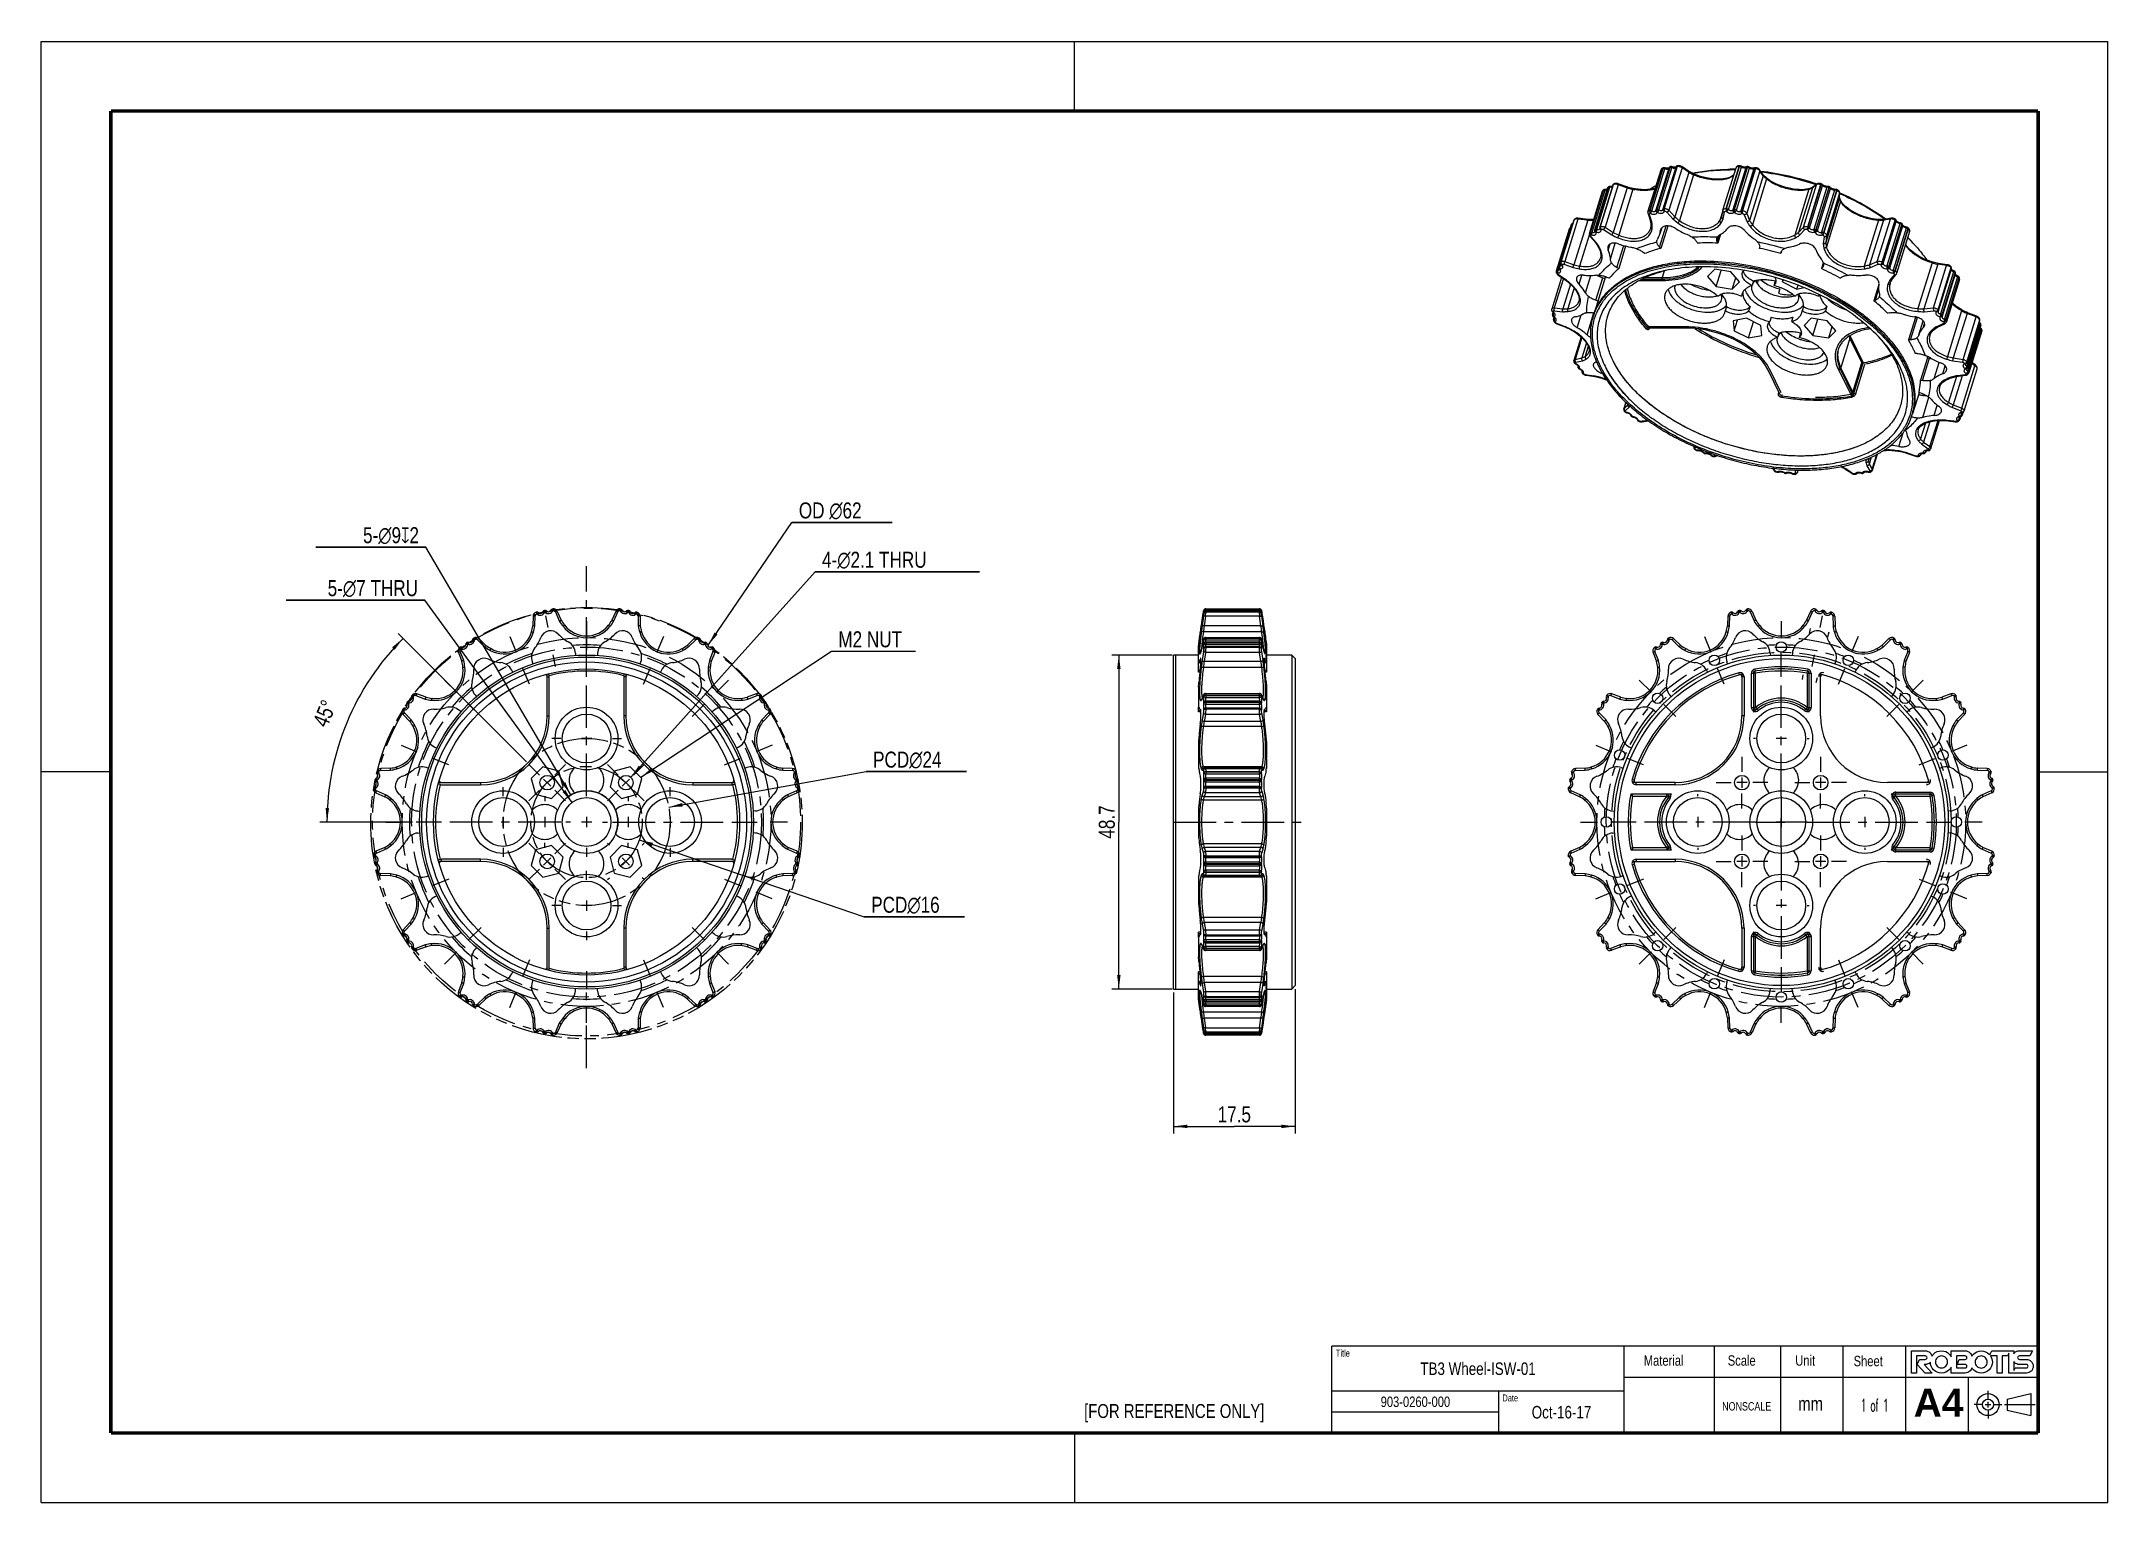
# Model space of a CAD drawing. Header units: millimetres. Extents: x 0 to 297, y 0 to 210.
import ezdxf

# ---------------------------------------------------------------- set-up
doc = ezdxf.new("R2010")
doc.units = ezdxf.units.MM
doc.header["$LTSCALE"] = 16.335
doc.linetypes.add('CENTER', pattern=[0.6, 0.375, -0.075, 0.075, -0.075])
doc.linetypes.add('PHANTOM', pattern=[0.8, 0.45, -0.05, 0.1, -0.05, 0.1, -0.05])
doc.layers.get('0').update_dxf_attribs({"linetype": 'CONTINUOUS'})
for name, color, linetype in [('02___PRT_ALL_AXES', 7, 'CONTINUOUS'), ('3_ALL_AXES', 7, 'CONTINUOUS'), ('DEFAULT_3', 7, 'PHANTOM'), ('MEMBER', 7, 'CONTINUOUS')]:
    doc.layers.add(name, color=color, linetype=linetype)
doc.styles.get("Standard").update_dxf_attribs({"font": 'txt', "width": 0.8})
doc.styles.add('TEXTSTYLE_2', font='arialbd.ttf')
doc.styles.add('TEXTSTYLE_3', font='txt_____.ttf', dxfattribs={"width": 0.5})
doc.dimstyles.new('DIMSTYLE_1', dxfattribs={"dimtxt": 2.3, "dimasz": 2, "dimexe": 1, "dimexo": 0.5, "dimtad": 1, "dimdec": 3, "dimdsep": 46, "dimtxsty": 'Standard', "dimblk": '_FILLED', "dimblk1": '_FILLED', "dimblk2": '_FILLED', "dimcen": 0.09, "dimadec": 0, "dimazin": 0, "dimtp": 0.05, "dimtm": 0.05, "dimtfac": 1, "dimtdec": 3, "dimtmove": 0, "dimatfit": 2, "dimldrblk": '_FILLED', "dimfxl": 1, "dimtolj": 1, "dimarcsym": 0})
doc.dimstyles.new('DIMSTYLE_2', dxfattribs={"dimtxt": 2.3, "dimasz": 2, "dimexe": 1, "dimexo": 0.5, "dimtad": 1, "dimdsep": 46, "dimtxsty": 'Standard', "dimblk": '_FILLED', "dimblk1": '_FILLED', "dimblk2": '_FILLED', "dimcen": 0.09, "dimadec": 0, "dimazin": 0, "dimtp": 0.2, "dimtm": 0.2, "dimtfac": 1, "dimtmove": 0, "dimatfit": 2, "dimldrblk": '_FILLED', "dimfxl": 1, "dimtolj": 1, "dimarcsym": 0})
doc.dimstyles.new('DIMSTYLE_3', dxfattribs={"dimtxt": 2.3, "dimasz": 2, "dimexe": 1, "dimexo": 0.5, "dimgap": 0.575, "dimtad": 1, "dimdec": 3, "dimdsep": 46, "dimtxsty": 'Standard', "dimblk": '_FILLED', "dimblk1": '_FILLED', "dimblk2": '_FILLED', "dimcen": 0.09, "dimadec": 0, "dimazin": 0, "dimtp": 0.1, "dimtm": 0.05, "dimtfac": 1, "dimtdec": 3, "dimtofl": 0, "dimtmove": 0, "dimatfit": 3, "dimldrblk": '_FILLED', "dimfxl": 1, "dimtolj": 1, "dimarcsym": 0})
doc.dimstyles.new('DIMSTYLE_4', dxfattribs={"dimtxt": 2.3, "dimasz": 2, "dimexe": 1, "dimexo": 0.5, "dimtad": 1, "dimdec": 3, "dimdsep": 46, "dimtxsty": 'Standard', "dimblk": '_FILLED', "dimblk1": '_FILLED', "dimblk2": '_FILLED', "dimcen": 0.09, "dimadec": 0, "dimazin": 0, "dimtp": 0.001, "dimtm": 0.001, "dimtfac": 1, "dimtdec": 3, "dimtmove": 0, "dimatfit": 2, "dimldrblk": '_FILLED', "dimfxl": 1, "dimtolj": 1, "dimarcsym": 0})
doc.dimstyles.new('DIMSTYLE_5', dxfattribs={"dimtxt": 2.3, "dimasz": 2, "dimexe": 1, "dimexo": 0.5, "dimgap": 0.575, "dimtad": 1, "dimdec": 3, "dimdsep": 46, "dimtxsty": 'Standard', "dimblk": '_FILLED', "dimblk1": '_FILLED', "dimblk2": '_FILLED', "dimcen": 0.09, "dimadec": 0, "dimazin": 0, "dimtp": 0.05, "dimtm": 0.05, "dimtfac": 1, "dimtdec": 3, "dimtofl": 0, "dimtmove": 0, "dimatfit": 3, "dimldrblk": '_FILLED', "dimfxl": 1, "dimtolj": 1, "dimarcsym": 0})
doc.dimstyles.new('DIMSTYLE_6', dxfattribs={"dimtxt": 2.3, "dimasz": 2, "dimexe": 1, "dimexo": 0.5, "dimgap": 2.3, "dimtad": 1, "dimdec": 1, "dimdsep": 46, "dimtxsty": 'Standard', "dimblk": '_FILLED', "dimblk1": '_FILLED', "dimblk2": '_FILLED', "dimcen": 0.09, "dimadec": 0, "dimazin": 0, "dimtp": 0.5, "dimtm": 0.5, "dimtfac": 1, "dimtdec": 1, "dimtofl": 0, "dimtmove": 0, "dimatfit": 3, "dimldrblk": '_FILLED', "dimfxl": 1, "dimtolj": 1, "dimarcsym": 0})
doc.dimstyles.new('DIMSTYLE_7', dxfattribs={"dimtxt": 2.3, "dimasz": 2, "dimexe": 1, "dimexo": 0.5, "dimtad": 1, "dimdsep": 46, "dimtxsty": 'Standard', "dimblk": '_FILLED', "dimblk1": '_FILLED', "dimblk2": '_FILLED', "dimcen": 0.09, "dimadec": 0, "dimazin": 0, "dimtp": 0.01, "dimtm": 0.01, "dimtfac": 1, "dimtmove": 0, "dimatfit": 2, "dimldrblk": '_FILLED', "dimfxl": 1, "dimtolj": 1, "dimarcsym": 0})
doc.dimstyles.get("Standard").update_dxf_attribs({"dimtxt": 2.3, "dimasz": 2, "dimexe": 1, "dimexo": 0.5, "dimtad": 1, "dimdsep": 46, "dimtxsty": 'Standard', "dimblk": '_FILLED', "dimblk1": '_FILLED', "dimblk2": '_FILLED', "dimcen": 0.09, "dimadec": 0, "dimazin": 0, "dimtol": 1, "dimtp": 0.05, "dimtm": 0.05, "dimtfac": 1, "dimtofl": 0, "dimtmove": 0, "dimatfit": 3, "dimldrblk": '_FILLED', "dimfxl": 1, "dimtolj": 1, "dimarcsym": 0})

msp = doc.modelspace()

# ---------------------------------------------------------------- texts
at = {"color": 2, "linetype": 'Continuous', "insert": (114.559, 125.2176), "char_height": 2.3, "width": 11.04, "attachment_point": 1, "line_spacing_factor": 0.9}
msp.add_mtext('M2 NUT', dxfattribs=at)
at = {"color": 7, "linetype": 'Continuous', "attachment_point": 1, "line_spacing_factor": 0.9}
for s, insert, char_height, width in [('Title', (186.0586, 21.9826), 1, 4), ('Material', (230.3236, 21.1804), 1.5, 9.6), ('Scale', (242.3975, 21.1801), 1.5, 6), ('Unit', (252.0956, 21.186), 1.5, 4.8), ('Sheet', (260.4833, 21.1004), 1.5, 6), ('Date', (210.0025, 15.5492), 1, 3.2), ('[FOR REFERENCE ONLY]', (149.8814, 14.1678), 2, 32), ('NONSCALE', (241.5856, 14.4444), 1.2, 7.68), ('mm', (252.517, 15.2157), 2, 3.2)]:
    msp.add_mtext(s, dxfattribs=dict(at, insert=insert, char_height=char_height, width=width))
at = {"color": 7, "linetype": 'Continuous', "insert": (269.1175, 16.3594), "char_height": 4, "width": 7.137546, "attachment_point": 1, "line_spacing_factor": 0.9, "style": 'TEXTSTYLE_2'}
msp.add_mtext('A4', dxfattribs=at)

# ---------------------------------------------------------------- blocks, each defined once
blk = doc.blocks.new('_FILLED')
at = {"color": 0, "linetype": 'ByBlock'}
blk.add_solid([(0, 0), (-1, 0.125), (-1, -0.125)], dxfattribs=at)
blk = doc.blocks.new('*D1')
at = {"color": 2, "linetype": 'Continuous'}
for p, q in [((95.85, 123.24), (107.88, 140.87)), ((107.88, 140.87), (122.3, 140.87)), ((122.3, 140.87), (107.88, 140.87))]:
    blk.add_line(p, q, dxfattribs=at)
at = {"color": 2, "linetype": 'Continuous', "xscale": 2, "yscale": 2, "zscale": 2, "rotation": 235.6802239081}
blk.add_blockref('_FILLED', (95.85, 123.24), dxfattribs=at)
at = {"color": 2, "linetype": 'Continuous', "insert": (108.88, 143.74), "char_height": 2.3, "width": 12.2667, "attachment_point": 1, "line_spacing_factor": 0.9}
blk.add_mtext('OD \\Fgdt;{\\Fgdt;n}\\Ftxt;62', dxfattribs=at)
blk = doc.blocks.new('*D2')
at = {"color": 2, "linetype": 'Continuous'}
for p, q in [((85.94, 95.23), (118.28, 84.19)), ((118.28, 84.19), (132.69, 84.19)), ((132.69, 84.19), (118.28, 84.19))]:
    blk.add_line(p, q, dxfattribs=at)
at = {"color": 2, "linetype": 'Continuous', "xscale": 2, "yscale": 2, "zscale": 2, "rotation": 161.1570922971}
blk.add_blockref('_FILLED', (85.94, 95.23), dxfattribs=at)
at = {"color": 2, "linetype": 'Continuous', "insert": (119.28, 87.07), "char_height": 2.3, "width": 12.2667, "attachment_point": 1, "line_spacing_factor": 0.9}
blk.add_mtext('PCD\\Fgdt;{\\Fgdt;n}\\Ftxt;16', dxfattribs=at)
blk = doc.blocks.new('*D3')
at = {"color": 2, "linetype": 'Continuous'}
for p, q in [((90.18, 99.94), (118.55, 105.05)), ((118.55, 105.05), (132.96, 105.05)), ((132.96, 105.05), (118.55, 105.05))]:
    blk.add_line(p, q, dxfattribs=at)
at = {"color": 2, "linetype": 'Continuous', "xscale": 2, "yscale": 2, "zscale": 2, "rotation": 190.2182626361}
blk.add_blockref('_FILLED', (90.18, 99.94), dxfattribs=at)
at = {"color": 2, "linetype": 'Continuous', "insert": (119.55, 107.93), "char_height": 2.3, "width": 12.2667, "attachment_point": 1, "line_spacing_factor": 0.9}
blk.add_mtext('PCD\\Fgdt;{\\Fgdt;n}\\Ftxt;24', dxfattribs=at)
blk = doc.blocks.new('*D4')
at = {"color": 2, "linetype": 'Continuous'}
for p, q in [((162.72, 73.31), (162.72, 53.07)), ((180.22, 73.81), (180.22, 53.07)), ((162.72, 54.07), (171.47, 54.07)), ((180.22, 54.07), (171.47, 54.07))]:
    blk.add_line(p, q, dxfattribs=at)
at = {"color": 2, "linetype": 'Continuous', "xscale": 2, "yscale": 2, "zscale": 2, "rotation": 180}
blk.add_blockref('_FILLED', (162.72, 54.07), dxfattribs=at)
at = {"color": 2, "linetype": 'Continuous', "xscale": 2, "yscale": 2, "zscale": 2}
blk.add_blockref('_FILLED', (180.22, 54.07), dxfattribs=at)
at = {"color": 2, "linetype": 'Continuous', "insert": (171.47, 56.95), "char_height": 2.3, "width": 7.36, "attachment_point": 2, "line_spacing_factor": 0.9}
blk.add_mtext('17.5', dxfattribs=at)
blk = doc.blocks.new('*D5')
at = {"color": 2, "linetype": 'Continuous'}
for p, q in [((55.28, 137.31), (39.44, 137.31)), ((39.44, 137.31), (55.28, 137.31)), ((76.1, 101.7), (55.28, 137.31))]:
    blk.add_line(p, q, dxfattribs=at)
at = {"color": 2, "linetype": 'Continuous', "xscale": 2, "yscale": 2, "zscale": 2, "rotation": 300.3107123114}
blk.add_blockref('_FILLED', (76.1, 101.7), dxfattribs=at)
at = {"color": 2, "linetype": 'Continuous', "insert": (54.28, 140.18), "char_height": 2.3, "width": 13.685, "attachment_point": 3, "line_spacing_factor": 0.9}
blk.add_mtext('5-\\Fgdt;{\\Fgdt;n}\\Ftxt;9\\Fgdt;{\\Fgdt;x}\\Ftxt;2', dxfattribs=at)
blk = doc.blocks.new('*D6')
at = {"color": 2, "linetype": 'Continuous'}
for p, q in [((84.73, 104.25), (111.21, 133.78)), ((111.21, 133.78), (134.83, 133.78)), ((134.83, 133.78), (111.21, 133.78))]:
    blk.add_line(p, q, dxfattribs=at)
at = {"color": 2, "linetype": 'Continuous', "xscale": 2, "yscale": 2, "zscale": 2, "rotation": 228.1122524803}
blk.add_blockref('_FILLED', (84.73, 104.25), dxfattribs=at)
at = {"color": 2, "linetype": 'Continuous', "insert": (112.21, 136.65), "char_height": 2.3, "width": 21.4667, "attachment_point": 1, "line_spacing_factor": 0.9}
blk.add_mtext('4-\\Fgdt;{\\Fgdt;n}\\Ftxt;2.1 THRU', dxfattribs=at)
blk = doc.blocks.new('*D7')
at = {"color": 2, "linetype": 'Continuous'}
for p, q in [((162.52, 121.81), (153.87, 121.81)), ((154.87, 121.81), (154.87, 97.81)), ((154.87, 73.81), (154.87, 97.81)), ((162.52, 73.81), (153.87, 73.81))]:
    blk.add_line(p, q, dxfattribs=at)
at = {"color": 2, "linetype": 'Continuous', "xscale": 2, "yscale": 2, "zscale": 2}
for p, rotation in [((154.87, 121.81), 90), ((154.87, 73.81), 270)]:
    blk.add_blockref('_FILLED', p, dxfattribs=dict(at, rotation=rotation))
at = {"color": 2, "linetype": 'Continuous', "insert": (151.99, 97.81), "char_height": 2.3, "width": 7.36, "attachment_point": 2, "rotation": 90, "line_spacing_factor": 0.9}
blk.add_mtext('48.7', dxfattribs=at)
blk = doc.blocks.new('*D8')
at = {"color": 2, "linetype": 'Continuous'}
for p, q in [((69.73, 106.45), (51.28, 124.9)), ((53.37, 97.81), (40.05, 97.81))]:
    blk.add_line(p, q, dxfattribs=at)
for start, end in [(135, 157.5), (157.5, 180)]:
    blk.add_arc((78.37, 97.81), 37.31, start, end, dxfattribs=at)
for points in [[(50.79, 122.57), (51.98, 124.2), (50.43, 122.92)], [(40.86, 99.82), (41.05, 97.81), (41.36, 99.8)]]:
    blk.add_solid(points, dxfattribs=at)
at = {"color": 2, "linetype": 'Continuous', "insert": (39.65, 113.85), "char_height": 2.3, "width": 5.2133, "attachment_point": 2, "rotation": 67.5, "line_spacing_factor": 0.9}
blk.add_mtext('45\\Fgdt;{\\Fgdt;~}', dxfattribs=at)
blk = doc.blocks.new('*D9')
at = {"color": 2, "linetype": 'Continuous'}
for p, q in [((55.14, 129.69), (35.21, 129.69)), ((35.21, 129.69), (55.14, 129.69)), ((76.31, 100.64), (55.14, 129.69))]:
    blk.add_line(p, q, dxfattribs=at)
at = {"color": 2, "linetype": 'Continuous', "xscale": 2, "yscale": 2, "zscale": 2, "rotation": 306.0749821061}
blk.add_blockref('_FILLED', (76.31, 100.64), dxfattribs=at)
at = {"color": 2, "linetype": 'Continuous', "insert": (54.14, 132.57), "char_height": 2.3, "width": 17.7867, "attachment_point": 3, "line_spacing_factor": 0.9}
blk.add_mtext('5-\\Fgdt;{\\Fgdt;n}\\Ftxt;7 THRU', dxfattribs=at)
blk = doc.blocks.new('*T10')
at = {"color": 2, "linetype": 'Continuous'}
for p, q in [((101.5, 12.5), (0, 12.5)), ((0, 0), (0, 12.5)), ((42, 0), (42, 12.5)), ((55, 0), (55, 12.5)), ((64.5, 0), (64.5, 12.5)), ((73.5, 0), (73.5, 12.5)), ((82.5, 0), (82.5, 12.5)), ((101.5, 0), (101.5, 12.5)), ((42, 6), (0, 6)), ((24, 0), (24, 6)), ((101.5, 8), (42, 8)), ((91.5, 0), (91.5, 8)), ((24, 3), (0, 3)), ((101.5, 0), (0, 0))]:
    blk.add_line(p, q, dxfattribs=at)
at = {"color": 7, "linetype": 'Continuous', "attachment_point": 2, "line_spacing_factor": 0.9}
for s, insert, char_height, width in [('TB3 Wheel-ISW-01', (21, 10.15), 1.8, 46.08), ('903-0260-000', (12, 5.25), 1.5, 28.8), ('Oct-16-17', (33, 3.9), 1.8, 25.92)]:
    blk.add_mtext(s, dxfattribs=dict(at, insert=insert, char_height=char_height, width=width))
at = {"color": 7, "linetype": 'Continuous', "insert": (78, 4.9), "char_height": 1.8, "width": 10.8, "attachment_point": 2, "line_spacing_factor": 0.9, "style": 'TEXTSTYLE_3'}
blk.add_mtext('1 of 1', dxfattribs=at)

# ---------------------------------------------------------------- dimensions: what is measured, and where the dimension line sits
at = {"color": 2, "linetype": 'Continuous'}
for p1, p2, text, dimstyle, picture, middle in [((95.8459, 123.2423), (60.8897, 72.0363), 'OD %%c<>', 'DIMSTYLE_1', '*D1', (115.0124, 142.5941)), ((76.0967, 101.6967), (80.6389, 93.927), '5-%%c<>{\\Fgdt;x}2', 'DIMSTYLE_1', '*D5', (47.4351, 139.034)), ((84.7257, 104.2504), (83.3236, 102.687), '4-%%c<> THRU', 'DIMSTYLE_4', '*D6', (122.9425, 135.5044)), ((76.3068, 100.6407), (80.4288, 94.983), '5-%%c<> THRU', 'DIMSTYLE_7', '*D9', (45.2495, 131.4154)), ((90.1775, 99.9406), (66.5581, 95.6831), 'PCD%%c<>', 'DIMSTYLE_2', '*D3', (125.6794, 106.7793)), ((85.9391, 95.2281), (70.7965, 100.3956), 'PCD%%c<>', 'DIMSTYLE_2', '*D2', (125.4116, 85.9168))]:
    dim = msp.add_diameter_dim_2p(p1=p1, p2=p2, text=text, dimstyle=dimstyle, override={"dimtih": 1, "dimtoh": 1, "dimpost": '<>'}, dxfattribs=at)
    dim.commit()
    dim.dimension.update_dxf_attribs({"geometry": picture, "text_midpoint": middle, "dimtype": 163})
dim = msp.add_angular_dim_2l(base=(43.895, 112.0909), line1=((70.3497, 105.83), (70.0858, 106.0938)), line2=((54.2409, 97.8118), (53.8678, 97.8118)), dimstyle='DIMSTYLE_6', dxfattribs=at)
dim.commit()
dim.dimension.update_dxf_attribs({"geometry": '*D8', "text_midpoint": (43.895, 112.0909), "dimtype": 162})
dim = msp.add_linear_dim(base=(154.8667, 73.8118), p1=(163.018, 121.8118), p2=(163.018, 73.8118), angle=270, dimstyle='DIMSTYLE_5', dxfattribs=at)
dim.commit()
dim.dimension.update_dxf_attribs({"geometry": '*D7', "text_midpoint": (154.8667, 97.8118), "dimtype": 160})
dim = msp.add_linear_dim(base=(180.218, 54.0704), p1=(162.718, 73.8118), p2=(180.218, 74.3118), dimstyle='DIMSTYLE_3', dxfattribs=at)
dim.commit()
dim.dimension.update_dxf_attribs({"geometry": '*D4', "text_midpoint": (171.7555, 54.0704), "dimtype": 160})

# ---------------------------------------------------------------- linework, layer by layer
at = {"color": 7, "linetype": 'Continuous'}
for p, q in [((0, 0), (0, 210)), ((0, 210), (297, 210)), ((148.5, 200), (148.5, 210)), ((297, 0), (297, 210)), ((10, 105), (0, 105)), ((287, 105), (297, 105)), ((279.8033, 14.8856), (279.8033, 16.0767)), ((282.5652, 14.8856), (285.9684, 15.6796)), ((282.5652, 14.8856), (282.5652, 13.2974)), ((285.9684, 15.6796), (285.9684, 12.5034)), ((279.0092, 14.0915), (277.8181, 14.0915)), ((279.4063, 14.0915), (280.2003, 14.0915)), ((279.8033, 13.6945), (279.8033, 14.4885)), ((279.8033, 13.2974), (279.8033, 12.1063)), ((280.5974, 14.0915), (281.7884, 14.0915)), ((282.1561, 14.0915), (286.5559, 14.0915)), ((282.5652, 13.2974), (285.9684, 12.5034)), ((148.5, 10), (148.5, 0)), ((0, 0), (297, 0))]:
    msp.add_line(p, q, dxfattribs=at)
at = {"color": 7, "linetype": 'Continuous', "const_width": 0.5}
for points in [[(10, 200), (10, 10)], [(287, 200), (10, 200)], [(287, 10), (287, 200)], [(10, 10), (287, 10)]]:
    msp.add_lwpolyline(points, dxfattribs=at)
at = {"color": 7, "linetype": 'Continuous'}
for radius in [1.5881, 0.7941]:
    msp.add_circle((279.8033, 14.0915), radius, dxfattribs=at)
at = {"color": 2, "linetype": 'Continuous'}
msp.add_arc((78.3678, 97.8118), 4.5, 337.808393, 126.650904, dxfattribs=at)
at = {"color": 7, "linetype": 'Continuous'}
for points, knots in [([(286.003, 20.3001), (285.8112, 20.4917), (285.5799, 20.5874), (285.3095, 20.5874), (285.3095, 20.5874), (284.3058, 20.5874), (284.3058, 20.5874), (284.2356, 20.5874), (284.1763, 20.6119), (284.1277, 20.6604), (284.0791, 20.709), (284.0547, 20.7684), (284.0547, 20.8385), (284.0547, 20.9083), (284.0791, 20.9677), (284.1277, 21.0164), (284.1763, 21.0649), (284.2356, 21.0893), (284.3058, 21.0893), (284.3058, 21.0893), (285.8114, 21.0893), (285.8114, 21.0893), (285.8114, 21.0893), (286.1766, 21.8193), (286.1766, 21.8193), (286.1766, 21.8193), (284.3058, 21.8193), (284.3058, 21.8193), (284.035, 21.8193), (283.8037, 21.7235), (283.6122, 21.5318), (283.5717, 21.4914), (283.5366, 21.4488), (283.5046, 21.4047), (283.5046, 21.4047), (283.5046, 21.8209), (283.5046, 21.8209), (283.5046, 21.8209), (282.775, 21.8209), (282.775, 21.8209), (282.775, 21.8209), (282.775, 21.8203), (282.775, 21.8203), (282.775, 21.8203), (280.3481, 21.8203), (280.3481, 21.8203), (280.3481, 21.8203), (280.0545, 21.2329), (280.0545, 21.2329), (280.0232, 21.2698), (279.9902, 21.3061), (279.9548, 21.3414), (279.6431, 21.6532), (279.2667, 21.8091), (278.8258, 21.8091), (278.3848, 21.8091), (278.0082, 21.6532), (277.6965, 21.3414), (277.6081, 21.2529), (277.5326, 21.1591), (277.4693, 21.0602), (277.4301, 21.2372), (277.343, 21.3944), (277.2063, 21.5312), (277.0148, 21.7228), (276.7836, 21.8186), (276.5129, 21.8186), (276.5129, 21.8186), (274.5284, 21.8186), (274.5284, 21.8186), (274.5284, 21.8186), (274.5284, 20.9662), (274.5284, 20.9662), (274.4548, 21.1039), (274.3589, 21.2321), (274.2401, 21.3509), (273.9284, 21.6627), (273.5518, 21.8186), (273.1109, 21.8186), (272.6699, 21.8186), (272.2935, 21.6627), (271.9818, 21.3509), (271.8876, 21.2568), (271.808, 21.1567), (271.7423, 21.0508), (271.7041, 21.2317), (271.6163, 21.392), (271.4773, 21.531), (271.2857, 21.7227), (271.0545, 21.8186), (270.7838, 21.8186), (270.7838, 21.8186), (268.7993, 21.8186), (268.7993, 21.8186), (268.7993, 21.8186), (268.7993, 18.6251), (268.7993, 18.6251), (268.7993, 18.6251), (269.5287, 18.6251), (269.5287, 18.6251), (269.5287, 18.6251), (269.5287, 21.0891), (269.5287, 21.0891), (269.5287, 21.0891), (270.7842, 21.0891), (270.7842, 21.0891), (270.8541, 21.0891), (270.9134, 21.0647), (270.9621, 21.0159), (271.0109, 20.967), (271.0353, 20.9073), (271.0353, 20.8372), (271.0353, 20.767), (271.0109, 20.7075), (270.9621, 20.6586), (270.9135, 20.6097), (270.8541, 20.5853), (270.7842, 20.5853), (270.7842, 20.5853), (269.9399, 20.5853), (269.9399, 20.5853), (269.9399, 20.5853), (269.6205, 19.8569), (269.6205, 19.8569), (269.6205, 19.8569), (270.7518, 18.6251), (270.7518, 18.6251), (270.7518, 18.6251), (271.765, 18.6251), (271.765, 18.6251), (271.765, 18.6251), (270.6206, 19.8569), (270.6206, 19.8569), (270.6206, 19.8569), (270.7848, 19.8559), (270.7848, 19.8559), (271.0551, 19.8559), (271.2861, 19.9518), (271.4775, 20.1435), (271.4908, 20.1569), (271.5026, 20.1708), (271.5149, 20.1846), (271.5237, 19.7596), (271.6788, 19.3956), (271.9818, 19.0927), (272.2935, 18.7809), (272.6699, 18.6251), (273.1109, 18.6251), (273.5518, 18.6251), (273.9284, 18.7809), (274.2401, 19.0927), (274.3589, 19.2116), (274.4548, 19.3398), (274.5284, 19.4775), (274.5284, 19.4775), (274.5284, 18.6251), (274.5284, 18.6251), (274.5284, 18.6251), (276.5129, 18.6251), (276.5129, 18.6251), (276.7836, 18.6251), (277.0148, 18.7208), (277.2063, 18.9124), (277.3395, 19.0456), (277.4253, 19.1983), (277.466, 19.3698), (277.5299, 19.2689), (277.6066, 19.1732), (277.6965, 19.0832), (278.0082, 18.7714), (278.3848, 18.6157), (278.8258, 18.6157), (279.2667, 18.6157), (279.6431, 18.7714), (279.9548, 19.0832), (280.2665, 19.395), (280.4224, 19.7713), (280.4224, 20.2124), (280.4224, 20.5411), (280.3356, 20.8339), (280.1624, 21.0908), (280.1624, 21.0908), (281.1041, 21.0908), (281.1041, 21.0908), (281.1041, 21.0908), (281.1041, 18.6269), (281.1041, 18.6269), (281.1041, 18.6269), (281.8349, 18.6269), (281.8349, 18.6269), (281.8349, 18.6269), (281.8349, 21.0908), (281.8349, 21.0908), (281.8349, 21.0908), (282.5862, 21.0908), (282.5862, 21.0908), (282.5862, 21.0908), (282.775, 21.4689), (282.775, 21.4689), (282.775, 21.4689), (282.775, 18.6275), (282.775, 18.6275), (282.775, 18.6275), (283.3259, 18.6275), (283.3259, 18.6275), (283.3259, 18.6275), (283.3255, 18.6265), (283.3255, 18.6265), (283.3255, 18.6265), (283.5208, 18.6265), (283.5208, 18.6265), (283.5222, 18.6265), (283.523, 18.6262), (283.5244, 18.6262), (283.5244, 18.6262), (283.5215, 18.6258), (283.5215, 18.6258), (283.5215, 18.6258), (285.3095, 18.6258), (285.3095, 18.6258), (285.5799, 18.6258), (285.8112, 18.7215), (286.003, 18.9132), (286.1942, 19.1048), (286.2902, 19.336), (286.2902, 19.6066), (286.2902, 19.8773), (286.1942, 20.1084), (286.003, 20.3001)], [0, 0, 0, 0, 1, 1, 1, 2, 2, 2, 3, 3, 3, 4, 4, 4, 5, 5, 5, 6, 6, 6, 7, 7, 7, 8, 8, 8, 9, 9, 9, 10, 10, 10, 11, 11, 11, 12, 12, 12, 13, 13, 13, 14, 14, 14, 15, 15, 15, 16, 16, 16, 17, 17, 17, 18, 18, 18, 19, 19, 19, 20, 20, 20, 21, 21, 21, 22, 22, 22, 23, 23, 23, 24, 24, 24, 25, 25, 25, 26, 26, 26, 27, 27, 27, 28, 28, 28, 29, 29, 29, 30, 30, 30, 31, 31, 31, 32, 32, 32, 33, 33, 33, 34, 34, 34, 35, 35, 35, 36, 36, 36, 37, 37, 37, 38, 38, 38, 39, 39, 39, 40, 40, 40, 41, 41, 41, 42, 42, 42, 43, 43, 43, 44, 44, 44, 45, 45, 45, 46, 46, 46, 47, 47, 47, 48, 48, 48, 49, 49, 49, 50, 50, 50, 51, 51, 51, 52, 52, 52, 53, 53, 53, 54, 54, 54, 55, 55, 55, 56, 56, 56, 57, 57, 57, 58, 58, 58, 59, 59, 59, 60, 60, 60, 61, 61, 61, 62, 62, 62, 63, 63, 63, 64, 64, 64, 65, 65, 65, 66, 66, 66, 67, 67, 67, 68, 68, 68, 69, 69, 69, 70, 70, 70, 71, 71, 71, 72, 72, 72, 73, 73, 73, 74, 74, 74, 75, 75, 75, 76, 76, 76, 76]), ([(273.7248, 19.608), (273.5559, 19.439), (273.3512, 19.3546), (273.1109, 19.3546), (272.8735, 19.3546), (272.6696, 19.439), (272.4993, 19.608), (272.3288, 19.7768), (272.2436, 19.9813), (272.2436, 20.2218), (272.2436, 20.4623), (272.3288, 20.6668), (272.4993, 20.8357), (272.6696, 21.0047), (272.8735, 21.0891), (273.1109, 21.0891), (273.3512, 21.0891), (273.5559, 21.0047), (273.7248, 20.8357), (273.8938, 20.6668), (273.9781, 20.4623), (273.9781, 20.2218), (273.9781, 19.9813), (273.8938, 19.7768), (273.7248, 19.608)], [0, 0, 0, 0, 1, 1, 1, 2, 2, 2, 3, 3, 3, 4, 4, 4, 5, 5, 5, 6, 6, 6, 7, 7, 7, 8, 8, 8, 8]), ([(276.5133, 19.8559), (276.5833, 19.8559), (276.6426, 19.8316), (276.6913, 19.783), (276.7399, 19.7344), (276.7643, 19.675), (276.7643, 19.6052), (276.7643, 19.5353), (276.7399, 19.4761), (276.6913, 19.4275), (276.6426, 19.3789), (276.5833, 19.3546), (276.5133, 19.3546), (276.5133, 19.3546), (275.2579, 19.3546), (275.2579, 19.3546), (275.2579, 19.3546), (275.2579, 21.0891), (275.2579, 21.0891), (275.2579, 21.0891), (276.5133, 21.0891), (276.5133, 21.0891), (276.5833, 21.0891), (276.6426, 21.0647), (276.6913, 21.0159), (276.7399, 20.967), (276.7643, 20.9073), (276.7643, 20.8372), (276.7643, 20.767), (276.7399, 20.7075), (276.6913, 20.6586), (276.6426, 20.6097), (276.5833, 20.5853), (276.5133, 20.5853), (276.5133, 20.5853), (275.6691, 20.5853), (275.6691, 20.5853), (275.6691, 20.5853), (275.3495, 19.8559), (275.3495, 19.8559), (275.3495, 19.8559), (276.5133, 19.8559), (276.5133, 19.8559)], [0, 0, 0, 0, 1, 1, 1, 2, 2, 2, 3, 3, 3, 4, 4, 4, 5, 5, 5, 6, 6, 6, 7, 7, 7, 8, 8, 8, 9, 9, 9, 10, 10, 10, 11, 11, 11, 12, 12, 12, 13, 13, 13, 14, 14, 14, 14]), ([(279.4397, 19.5985), (279.2708, 19.4295), (279.0661, 19.3451), (278.8258, 19.3451), (278.5884, 19.3451), (278.3844, 19.4295), (278.214, 19.5985), (278.0436, 19.7673), (277.9585, 19.9719), (277.9585, 20.2124), (277.9585, 20.4526), (278.0436, 20.6573), (278.214, 20.8263), (278.3844, 20.9952), (278.5884, 21.0796), (278.8258, 21.0796), (279.0661, 21.0796), (279.2708, 20.9952), (279.4397, 20.8263), (279.6085, 20.6573), (279.693, 20.4526), (279.693, 20.2124), (279.693, 19.9719), (279.6085, 19.7673), (279.4397, 19.5985)], [0, 0, 0, 0, 1, 1, 1, 2, 2, 2, 3, 3, 3, 4, 4, 4, 5, 5, 5, 6, 6, 6, 7, 7, 7, 8, 8, 8, 8]), ([(285.4873, 19.4288), (285.4385, 19.38), (285.3791, 19.3559), (285.3095, 19.3559), (285.3095, 19.3559), (283.6882, 19.3559), (283.6882, 19.3559), (283.6882, 19.3559), (283.6882, 19.3556), (283.6882, 19.3556), (283.6882, 19.3556), (283.5046, 18.9864), (283.5046, 18.9864), (283.5046, 18.9864), (283.5046, 20.272), (283.5046, 20.272), (283.5366, 20.2281), (283.5717, 20.1853), (283.6122, 20.1449), (283.8037, 19.9534), (284.035, 19.8576), (284.3058, 19.8576), (284.3058, 19.8576), (285.3095, 19.8576), (285.3095, 19.8576), (285.3791, 19.8576), (285.4385, 19.8333), (285.4873, 19.7846), (285.5359, 19.7358), (285.5601, 19.6766), (285.5601, 19.6066), (285.5601, 19.5366), (285.5359, 19.4772), (285.4873, 19.4288)], [0, 0, 0, 0, 1, 1, 1, 2, 2, 2, 3, 3, 3, 4, 4, 4, 5, 5, 5, 6, 6, 6, 7, 7, 7, 8, 8, 8, 9, 9, 9, 10, 10, 10, 11, 11, 11, 11])]:
    msp.add_open_spline(points, degree=3, knots=knots, dxfattribs=at)
at = {"layer": '02___PRT_ALL_AXES', "color": 7, "linetype": 'CENTER'}
for p, q in [((78.3678, 101.5243), (78.3678, 134.0028)), ((250.0876, 101.5243), (250.0876, 122.3118)), ((74.6553, 109.8118), (73.3678, 109.8118)), ((82.0803, 109.8118), (83.3678, 109.8118)), ((244.4307, 107.1812), (244.4307, 105.0187)), ((246.3751, 109.8118), (246.0876, 109.8118)), ((253.8001, 109.8118), (254.0876, 109.8118)), ((255.7445, 107.1812), (255.7445, 105.0187)), ((70.0858, 106.0938), (71.6149, 104.5647)), ((75.3361, 106.0938), (73.807, 104.5647)), ((81.3995, 106.0938), (82.9286, 104.5647)), ((86.6498, 106.0938), (85.1207, 104.5647)), ((66.3678, 101.5243), (66.3678, 102.8118)), ((70.0858, 100.8436), (71.6149, 102.3727)), ((72.3678, 101.5243), (72.3678, 100.8118)), ((75.3361, 100.8436), (73.807, 102.3727)), ((81.3995, 100.8436), (82.9286, 102.3727)), ((84.3678, 101.5243), (84.3678, 100.8118)), ((86.6498, 100.8436), (85.1207, 102.3727)), ((90.3678, 101.5243), (90.3678, 102.8118)), ((238.0876, 101.5243), (238.0876, 101.8118)), ((240.7182, 103.4687), (242.8807, 103.4687)), ((244.4307, 99.7562), (244.4307, 101.9187)), ((248.1432, 103.4687), (245.9807, 103.4687)), ((252.032, 103.4687), (254.1945, 103.4687)), ((255.7445, 99.7562), (255.7445, 101.9187)), ((259.457, 103.4687), (257.2945, 103.4687)), ((262.0876, 101.5243), (262.0876, 101.8118)), ((74.6553, 97.8118), (53.8678, 97.8118)), ((76.0803, 97.8118), (75.3678, 97.8118)), ((80.6553, 97.8118), (81.3678, 97.8118)), ((82.0803, 97.8118), (102.8678, 97.8118)), ((162.718, 97.8118), (181.218, 97.8118)), ((246.3751, 97.8118), (225.5876, 97.8118)), ((244.4307, 95.8675), (244.4307, 93.705)), ((253.8001, 97.8118), (274.5876, 97.8118)), ((255.7445, 95.8675), (255.7445, 93.705)), ((66.3678, 94.0993), (66.3678, 92.8118)), ((70.0858, 94.7801), (71.6149, 93.251)), ((72.3678, 94.0993), (72.3678, 94.8118)), ((75.3361, 94.7801), (73.807, 93.251)), ((78.3678, 94.0993), (78.3678, 92.8118)), ((81.3995, 94.7801), (81.6785, 94.5011)), ((84.3678, 94.0993), (84.3678, 94.8118)), ((86.6498, 94.7801), (86.3708, 94.5011)), ((90.3678, 94.0993), (90.3678, 92.8118)), ((238.0876, 94.0993), (238.0876, 93.8118)), ((240.7182, 92.155), (242.8807, 92.155)), ((248.1432, 92.155), (245.9807, 92.155)), ((250.0876, 94.0993), (250.0876, 73.3118)), ((252.032, 92.155), (254.1945, 92.155)), ((259.457, 92.155), (257.2945, 92.155)), ((262.0876, 94.0993), (262.0876, 93.8118)), ((70.0858, 89.5299), (71.6149, 91.059)), ((75.3361, 89.5299), (73.807, 91.059)), ((78.3678, 89.5243), (78.3678, 90.8118)), ((81.3995, 89.5299), (81.6785, 89.8089)), ((86.6498, 89.5299), (86.3708, 89.8089)), ((244.4307, 88.4425), (244.4307, 90.605)), ((255.7445, 88.4425), (255.7445, 90.605)), ((74.6553, 85.8118), (73.3678, 85.8118)), ((82.0803, 85.8118), (83.3678, 85.8118)), ((246.3751, 85.8118), (246.0876, 85.8118)), ((253.8001, 85.8118), (254.0876, 85.8118)), ((78.3678, 82.0993), (78.3678, 80.8118)), ((78.3678, 62.4228), (78.3678, 73.3118))]:
    msp.add_line(p, q, dxfattribs=at)
at = {"layer": '02___PRT_ALL_AXES', "color": 7, "linetype": 'Continuous'}
for p, q in [((79.1103, 109.8118), (77.6253, 109.8118)), ((250.8301, 109.8118), (249.3451, 109.8118)), ((72.1859, 103.9937), (73.236, 102.9437)), ((73.236, 103.9937), (72.1859, 102.9437)), ((83.4996, 103.9937), (84.5497, 102.9437)), ((84.5497, 103.9937), (83.4996, 102.9437)), ((244.4307, 104.2112), (244.4307, 102.7262)), ((255.7445, 104.2112), (255.7445, 102.7262)), ((245.1732, 103.4687), (243.6882, 103.4687)), ((256.487, 103.4687), (255.002, 103.4687)), ((66.3678, 98.5543), (66.3678, 97.0693)), ((72.3678, 98.5543), (72.3678, 97.0693)), ((78.3678, 98.5543), (78.3678, 97.0693)), ((84.3678, 98.5543), (84.3678, 97.0693)), ((90.3678, 98.5543), (90.3678, 97.0693)), ((238.0876, 98.5543), (238.0876, 97.0693)), ((250.0876, 98.5543), (250.0876, 97.0693)), ((262.0876, 98.5543), (262.0876, 97.0693)), ((79.1103, 97.8118), (77.6253, 97.8118)), ((250.8301, 97.8118), (249.3451, 97.8118)), ((72.1859, 92.68), (73.236, 91.63)), ((73.236, 92.68), (72.1859, 91.63)), ((83.4996, 92.68), (84.5497, 91.63)), ((84.5497, 92.68), (83.4996, 91.63)), ((245.1732, 92.155), (243.6882, 92.155)), ((244.4307, 92.8975), (244.4307, 91.4125)), ((256.487, 92.155), (255.002, 92.155)), ((255.7445, 92.8975), (255.7445, 91.4125)), ((78.3678, 86.5543), (78.3678, 85.0693)), ((79.1103, 85.8118), (77.6253, 85.8118)), ((250.8301, 85.8118), (249.3451, 85.8118))]:
    msp.add_line(p, q, dxfattribs=at)
at = {"layer": '3_ALL_AXES', "color": 7, "linetype": 'CENTER'}
for p, q in [((78.3678, 132.2793), (78.3678, 134.5971)), ((72.4736, 127.4438), (72.8077, 125.7642)), ((78.3678, 126.6743), (78.3678, 122.5365)), ((250.0876, 126.6743), (250.0876, 124.2118)), ((254.2193, 125.6174), (254.1146, 124.9127)), ((255.9818, 127.4438), (255.6477, 125.7642)), ((256.9111, 125.082), (256.7381, 124.3908)), ((67.3226, 124.4773), (68.265, 122.2023)), ((73.9222, 120.1615), (73.5881, 121.8411)), ((89.413, 124.4773), (88.4706, 122.2023)), ((239.0424, 124.4773), (239.9848, 122.2023)), ((254.5332, 120.1615), (254.8673, 121.8411)), ((261.1328, 124.4773), (260.1904, 122.2023)), ((70.164, 117.6175), (69.2217, 119.8926)), ((78.3678, 119.2493), (78.3678, 121.7118)), ((86.5716, 117.6175), (87.5139, 119.8926)), ((241.8838, 117.6175), (240.9415, 119.8926)), ((250.0876, 119.2493), (250.0876, 121.7118)), ((253.128, 118.2731), (253.2327, 118.9778)), ((258.2914, 117.6175), (259.2337, 119.8926)), ((57.9589, 118.2207), (59.7002, 116.4795)), ((98.7767, 118.2207), (97.0354, 116.4795)), ((229.6787, 118.2207), (231.42, 116.4795)), ((255.1088, 117.8791), (255.2817, 118.5702)), ((270.4965, 118.2207), (268.7552, 116.4795)), ((63.2092, 112.9704), (61.4679, 114.7117)), ((93.5264, 112.9704), (95.2677, 114.7117)), ((234.929, 112.9704), (233.1877, 114.7117)), ((265.2462, 112.9704), (266.9875, 114.7117)), ((51.7023, 108.857), (53.9774, 107.9147)), ((58.5621, 106.0156), (56.2871, 106.958)), ((98.1735, 106.0156), (100.4485, 106.958)), ((105.0333, 108.857), (102.7582, 107.9147)), ((223.4221, 108.857), (225.6972, 107.9147)), ((230.2819, 106.0156), (228.0069, 106.958)), ((269.8933, 106.0156), (272.1683, 106.958)), ((276.7531, 108.857), (274.478, 107.9147)), ((250.0876, 101.5243), (250.0876, 98.3119)), ((49.5053, 97.8118), (51.9678, 97.8118)), ((56.9303, 97.8118), (54.4678, 97.8118)), ((99.8053, 97.8118), (102.2678, 97.8118)), ((107.2303, 97.8118), (104.7678, 97.8118)), ((221.2251, 97.8118), (223.6876, 97.8118)), ((228.6501, 97.8118), (226.1876, 97.8118)), ((246.3751, 97.8118), (249.5876, 97.8118)), ((250.0876, 94.0993), (250.0876, 97.3118)), ((253.8001, 97.8118), (250.5876, 97.8118)), ((271.5251, 97.8118), (273.9876, 97.8118)), ((278.9501, 97.8118), (276.4876, 97.8118)), ((58.5621, 89.6081), (56.2871, 88.6657)), ((98.1735, 89.6081), (100.4485, 88.6657)), ((230.2819, 89.6081), (228.0069, 88.6657)), ((269.8933, 89.6081), (272.1683, 88.6657)), ((51.7023, 86.7666), (53.9774, 87.709)), ((105.0333, 86.7666), (102.7582, 87.709)), ((223.4221, 86.7666), (225.6972, 87.709)), ((276.7531, 86.7666), (274.478, 87.709)), ((63.2092, 82.6532), (61.4679, 80.912)), ((93.5264, 82.6532), (95.2677, 80.912)), ((234.929, 82.6532), (233.1877, 80.912)), ((265.2462, 82.6532), (266.9875, 80.912)), ((57.9589, 77.403), (59.7002, 79.1442)), ((70.164, 78.0062), (69.2217, 75.7311)), ((86.5716, 78.0062), (87.5139, 75.7311)), ((98.7767, 77.403), (97.0354, 79.1442)), ((229.6787, 77.403), (231.42, 79.1442)), ((241.8838, 78.0062), (240.9415, 75.7311)), ((258.2914, 78.0062), (259.2337, 75.7311)), ((270.4965, 77.403), (268.7552, 79.1442)), ((78.3678, 76.3743), (78.3678, 73.9118)), ((250.0876, 76.3743), (250.0876, 73.9118)), ((67.3226, 71.1464), (68.265, 73.4214)), ((78.3678, 68.9493), (78.3678, 71.4118)), ((89.413, 71.1464), (88.4706, 73.4214)), ((239.0424, 71.1464), (239.9848, 73.4214)), ((250.0876, 68.9493), (250.0876, 71.4118)), ((261.1328, 71.1464), (260.1904, 73.4214))]:
    msp.add_line(p, q, dxfattribs=at)
at = {"layer": '3_ALL_AXES', "color": 7, "linetype": 'Continuous'}
for p, q in [((250.0876, 97.3118), (250.0876, 98.3119)), ((249.5876, 97.8118), (250.5876, 97.8118))]:
    msp.add_line(p, q, dxfattribs=at)
at = {"layer": '3_ALL_AXES', "color": 7, "linetype": 'CENTER'}
for centre, radius in [((78.3678, 97.8118), 30.755), ((78.3678, 97.8118), 26.5), ((78.3678, 97.8118), 25.15), ((250.0876, 97.8118), 26.5), ((250.0876, 97.8118), 25.15), ((250.0876, 97.8118), 24.3984)]:
    msp.add_circle(centre, radius, dxfattribs=at)
at = {"layer": 'DEFAULT_3', "color": 2, "linetype": 'PHANTOM'}
msp.add_circle((78.3678, 97.6393), 31, dxfattribs=at)
at = {"layer": 'DEFAULT_3', "color": 8, "linetype": 'PHANTOM'}
for radius in [12, 8]:
    msp.add_circle((78.3678, 97.8118), radius, dxfattribs=at)
at = {"layer": 'MEMBER', "color": 7, "linetype": 'Continuous'}
for p, q in [((230.9287, 185.4748), (232.8037, 191.5424)), ((233.9204, 191.7821), (232.0521, 185.7363)), ((232.8367, 191.6182), (232.8037, 191.5422)), ((232.8324, 191.6104), (232.8037, 191.5424)), ((232.8741, 191.6721), (232.8324, 191.6104)), ((232.886, 191.6858), (232.8367, 191.6182)), ((232.9301, 191.7276), (232.8741, 191.6721)), ((232.9492, 191.7424), (232.886, 191.6858)), ((232.9974, 191.7729), (232.9301, 191.7276)), ((233.0236, 191.7862), (232.9492, 191.7424)), ((233.0733, 191.8066), (232.9974, 191.7729)), ((233.1068, 191.8172), (233.0236, 191.7862)), ((234.9303, 191.9123), (233.062, 185.8665)), ((233.1554, 191.8287), (233.0733, 191.8066)), ((233.1684, 191.8312), (233.1068, 191.8172)), ((233.1682, 191.8311), (233.1554, 191.8287)), ((233.2028, 191.8372), (233.1681, 191.8311)), ((233.4188, 191.8038), (233.3555, 191.8242)), ((233.5245, 191.7786), (233.4424, 191.7972)), ((233.6759, 191.7605), (233.5921, 191.7679)), ((233.7513, 191.7599), (233.6759, 191.7605)), ((233.7609, 191.7602), (233.688, 191.76)), ((233.8163, 191.7647), (233.7513, 191.7599)), ((233.8236, 191.7656), (233.7609, 191.7602)), ((233.8688, 191.7734), (233.8163, 191.7647)), ((233.8736, 191.7745), (233.8236, 191.7656)), ((234.2009, 191.9957), (234.1642, 191.9904)), ((234.2009, 191.9957), (234.1642, 191.9904)), ((234.4046, 191.9599), (234.3507, 191.9789)), ((234.3659, 191.9732), (234.3508, 191.9789)), ((234.4411, 191.9489), (234.3659, 191.9732)), ((234.4884, 191.9365), (234.4046, 191.9599)), ((234.5209, 191.9293), (234.4411, 191.9489)), ((234.5753, 191.9193), (234.4884, 191.9365)), ((234.8192, 191.9093), (234.7543, 191.9057)), ((236.7825, 191.1715), (234.8075, 184.7803)), ((234.8728, 191.917), (234.8192, 191.9093)), ((235.2193, 192.1259), (235.183, 192.1218)), ((235.2824, 192.1303), (235.2188, 192.1259)), ((235.379, 192.1273), (235.2824, 192.1303)), ((235.4631, 192.1158), (235.3586, 192.1288)), ((235.477, 192.1132), (235.379, 192.1273)), ((235.5673, 192.0904), (235.4631, 192.1158)), ((235.5738, 192.0884), (235.477, 192.1132)), ((235.6675, 192.0529), (235.5673, 192.0904)), ((235.7524, 192.0083), (235.6666, 192.0533)), ((235.76, 192.0036), (235.6675, 192.0529)), ((235.7785, 191.9915), (235.7524, 192.0083)), ((235.7788, 191.9913), (235.76, 192.0036)), ((236.7405, 191.3408), (235.7779, 191.9919)), ((236.7777, 191.3203), (236.7345, 191.3445)), ((236.9313, 191.2367), (236.7609, 191.3297)), ((237.0882, 191.1546), (236.9233, 191.241)), ((237.2593, 191.0686), (237.0889, 191.1542)), ((237.4298, 190.9865), (237.2484, 191.074)), ((237.4572, 190.9736), (237.4117, 190.995)), ((237.4287, 191.0726), (237.4389, 191.0747)), ((237.729, 190.8529), (237.4572, 190.9736)), ((241.7, 185.7528), (243.5819, 191.8427)), ((243.2202, 190.7783), (243.0313, 190.6307)), ((243.2699, 190.8332), (243.2202, 190.7783)), ((243.5932, 191.8742), (243.5815, 191.8413)), ((243.9746, 192.127), (243.8814, 192.1104)), ((244.0716, 192.1302), (243.9746, 192.127)), ((244.1046, 192.1286), (244.0103, 192.1297)), ((244.1318, 192.1262), (244.0716, 192.1302)), ((244.1316, 192.1263), (244.1046, 192.1286)), ((244.1717, 192.1222), (244.1315, 192.1263)), ((244.3285, 192.0597), (244.3092, 192.0723)), ((244.3093, 192.0722), (244.3092, 192.0723)), ((244.3615, 192.0402), (244.3093, 192.0722)), ((244.8981, 191.9058), (244.8278, 191.9073)), ((245.0487, 191.9319), (245.0472, 191.9311)), ((245.3165, 191.9912), (245.2748, 191.9964)), ((245.3165, 191.9912), (245.2748, 191.9964)), ((245.4696, 191.9263), (245.454, 191.9372)), ((245.4541, 191.937), (245.454, 191.9371)), ((245.5013, 191.9063), (245.4541, 191.9371)), ((247.5035, 190.6662), (245.5284, 184.2751)), ((246.2049, 191.785), (246.2012, 191.7831)), ((246.2029, 191.7839), (246.2012, 191.7831)), ((246.2049, 191.785), (246.2029, 191.7839)), ((246.2036, 191.7841), (246.2049, 191.7849)), ((246.2042, 191.7845), (246.2049, 191.7849)), ((246.4653, 191.8323), (246.4247, 191.8384)), ((246.5394, 191.8181), (246.4652, 191.8323)), ((246.637, 191.7896), (246.5327, 191.8196)), ((246.7234, 191.7542), (246.6353, 191.7901)), ((246.7351, 191.7485), (246.637, 191.7896)), ((246.8056, 191.7093), (246.7234, 191.7542)), ((246.8231, 191.6979), (246.7351, 191.7485)), ((246.878, 191.657), (246.8056, 191.7093)), ((246.8991, 191.6385), (246.8231, 191.6979)), ((246.9389, 191.5979), (246.878, 191.657)), ((246.9611, 191.571), (246.8991, 191.6385)), ((246.9732, 191.5544), (246.9389, 191.5979)), ((246.9735, 191.554), (246.9611, 191.571)), ((247.4775, 190.8306), (246.973, 191.5546)), ((247.4881, 190.8214), (247.4633, 190.8483)), ((247.5816, 190.7233), (247.478, 190.8323)), ((247.6799, 190.6251), (247.5767, 190.7283)), ((247.79, 190.5205), (247.6807, 190.6244)), ((247.9045, 190.4168), (247.7829, 190.5271)), ((247.9211, 190.4022), (247.8905, 190.4292)), ((248.0954, 190.2574), (247.921, 190.4022)), ((248.376, 190.0522), (248.0954, 190.2574)), ((222.5239, 182.3954), (224.3943, 188.448)), ((225.1309, 188.9278), (223.2626, 182.882)), ((225.854, 189.3254), (223.9857, 183.2796)), ((224.4049, 188.4777), (224.3941, 188.4474)), ((224.4381, 188.5423), (224.4049, 188.4777)), ((224.4862, 188.6036), (224.4338, 188.5354)), ((224.484, 188.6013), (224.4381, 188.5423)), ((224.5412, 188.6523), (224.484, 188.6013)), ((224.5532, 188.661), (224.4862, 188.6036)), ((224.5668, 188.6701), (224.5412, 188.6523)), ((224.5665, 188.6699), (224.5532, 188.661)), ((224.5915, 188.686), (224.5674, 188.6705)), ((224.8773, 188.7248), (224.7894, 188.7316)), ((224.9622, 188.7258), (224.8773, 188.7248)), ((224.9706, 188.7264), (224.8937, 188.7244)), ((225.0372, 188.7339), (224.9706, 188.7264)), ((225.2931, 189.1139), (225.2669, 189.0987)), ((225.2931, 189.1139), (225.2669, 189.0987)), ((225.7451, 189.1484), (225.6776, 189.1419)), ((225.8027, 189.1594), (225.8023, 189.1593)), ((227.9185, 188.9334), (225.9435, 182.5423)), ((226.0286, 189.5167), (226.0021, 189.5029)), ((226.1115, 189.5512), (226.0286, 189.5167)), ((226.1986, 189.5726), (226.1115, 189.5512)), ((226.2797, 189.5821), (226.1792, 189.5689)), ((226.2923, 189.5828), (226.1986, 189.5726)), ((226.3849, 189.5819), (226.2797, 189.5821)), ((226.3893, 189.5816), (226.2923, 189.5828)), ((226.4906, 189.5686), (226.3849, 189.5819)), ((226.5787, 189.5474), (226.4884, 189.5689)), ((226.5923, 189.5433), (226.4906, 189.5686)), ((226.6217, 189.5334), (226.5787, 189.5474)), ((226.6218, 189.5334), (226.5923, 189.5433)), ((227.9027, 189.0782), (226.6217, 189.5335)), ((227.9563, 189.0633), (227.9016, 189.0786)), ((228.1463, 189.0122), (227.9353, 189.0692)), ((228.3376, 188.9636), (228.1365, 189.0148)), ((228.5433, 188.9146), (228.3384, 188.9634)), ((228.7451, 188.8696), (228.5302, 188.9176)), ((228.7771, 188.8628), (228.7238, 188.8742)), ((229.0879, 188.8027), (228.7771, 188.8628)), ((229.5325, 188.7377), (229.0669, 188.8064)), ((229.9806, 188.6967), (229.5242, 188.7387)), ((230.4301, 188.6808), (229.976, 188.697)), ((230.8664, 188.691), (230.413, 188.681)), ((249.0304, 189.6635), (248.6718, 189.8636)), ((249.3965, 189.485), (249.015, 189.6715)), ((249.7829, 189.3201), (249.3835, 189.491)), ((250.1853, 189.1708), (249.7729, 189.3241)), ((250.5989, 189.0387), (250.1788, 189.173)), ((251.0187, 188.9256), (250.5961, 189.0395)), ((251.445, 188.8317), (251.0199, 188.9253)), ((251.8664, 188.7599), (251.4399, 188.8327)), ((252.2787, 188.7108), (251.8575, 188.7612)), ((252.6768, 188.6849), (252.2661, 188.7119)), ((254.5525, 188.9334), (252.5775, 182.5423)), ((253.055, 188.6825), (252.6612, 188.6855)), ((253.4079, 188.7032), (253.0367, 188.6821)), ((254.1674, 188.8538), (253.9972, 188.8035)), ((254.2066, 188.8671), (254.1678, 188.8539)), ((254.321, 188.9084), (254.1959, 188.8635)), ((254.4311, 188.952), (254.3151, 188.9061)), ((254.5435, 189.0009), (254.4315, 188.9522)), ((254.6378, 189.0459), (254.5367, 188.9978)), ((254.6427, 189.0487), (254.5435, 189.0009)), ((255.219, 189.4891), (254.626, 189.0359)), ((254.6415, 189.0477), (254.6378, 189.0459)), ((255.2643, 189.5192), (255.2184, 189.4887)), ((255.219, 189.4891), (255.22, 189.4899)), ((255.2265, 189.5101), (255.2412, 189.5051)), ((255.6905, 189.5676), (255.5941, 189.5811)), ((255.7344, 189.5578), (255.6323, 189.5771)), ((255.7854, 189.5436), (255.6905, 189.5676)), ((255.8145, 189.5341), (255.7344, 189.5578)), ((255.8145, 189.5341), (255.7854, 189.5436)), ((255.8541, 189.5205), (255.8145, 189.5341)), ((256.0013, 189.4101), (256.0008, 189.4108)), ((256.0098, 189.3993), (256.0009, 189.4106)), ((256.019, 189.3891), (256.0098, 189.3993)), ((256.0197, 189.3883), (256.0124, 189.3963)), ((256.3093, 189.2156), (256.2414, 189.2439)), ((258.4492, 187.4946), (256.4742, 181.1035)), ((256.7705, 189.1483), (256.7707, 189.1483)), ((256.9738, 189.1206), (256.9332, 189.1356)), ((256.9509, 189.1291), (256.9332, 189.1356)), ((256.9738, 189.1206), (256.9509, 189.1291)), ((257.1225, 189.0009), (257.122, 189.0017)), ((257.1283, 188.9929), (257.1221, 189.0014)), ((257.1356, 188.9839), (257.1283, 188.9929)), ((257.139, 188.9801), (257.1322, 188.9879)), ((257.1635, 188.9557), (257.139, 188.9801)), ((257.8832, 188.7298), (257.8691, 188.7278)), ((257.8832, 188.7298), (257.8832, 188.7298)), ((258.0803, 188.6975), (258.0415, 188.7128)), ((258.0803, 188.6975), (258.0803, 188.6975)), ((258.0804, 188.6975), (258.0803, 188.6975)), ((258.125, 188.6785), (258.0803, 188.6975)), ((258.1449, 188.6691), (258.0803, 188.6975)), ((258.2106, 188.6336), (258.125, 188.6785)), ((258.2253, 188.6245), (258.1449, 188.6691)), ((258.2883, 188.5801), (258.2106, 188.6336)), ((258.4726, 188.3014), (258.4499, 188.3757)), ((258.4738, 188.295), (258.4506, 188.3739)), ((258.4583, 187.5518), (258.4798, 188.215)), ((258.4812, 187.4926), (258.4587, 187.5826)), ((258.48, 188.2293), (258.4726, 188.3014)), ((258.4799, 188.2176), (258.4738, 188.295)), ((258.4799, 188.2173), (258.48, 188.2293)), ((258.5085, 187.4016), (258.48, 187.4969)), ((258.4803, 188.2463), (258.4926, 188.2409)), ((258.5431, 187.3029), (258.5087, 187.401)), ((258.5824, 187.2046), (258.5406, 187.3096)), ((258.5876, 187.1924), (258.5772, 187.2169)), ((258.6551, 187.0546), (258.5876, 187.1924)), ((258.6476, 187.0685), (258.5876, 187.1923)), ((220.2467, 184.2635), (218.3784, 178.2177)), ((220.2867, 184.3476), (220.2741, 184.326)), ((222.2609, 184.2928), (220.2859, 177.9016)), ((220.8801, 184.5826), (220.8234, 184.5874)), ((220.8801, 184.5826), (220.8467, 184.5859)), ((222.2906, 184.4158), (220.8801, 184.5826)), ((222.347, 184.4131), (222.2904, 184.4158)), ((222.5441, 184.4059), (222.3251, 184.4141)), ((222.7403, 184.4018), (222.534, 184.4062)), ((222.9487, 184.4007), (222.7411, 184.4018)), ((223.1443, 184.403), (222.9355, 184.4007)), ((223.1508, 184.403), (223.1295, 184.4026)), ((230.9215, 185.4489), (230.9104, 185.3767)), ((230.9129, 185.4023), (230.9104, 185.3134)), ((230.9104, 185.3134), (230.9252, 185.2259)), ((230.9291, 185.4761), (230.9129, 185.4023)), ((230.9288, 185.4752), (230.9215, 185.4489)), ((230.924, 185.2297), (230.9357, 185.1907)), ((230.9255, 185.2243), (230.9357, 185.1908)), ((230.9357, 185.1907), (231.2874, 184.1707)), ((231.2841, 184.1804), (231.2882, 184.1572)), ((231.2856, 184.1722), (231.3094, 184.0239)), ((232.0422, 185.6941), (232.0422, 185.6942)), ((232.0426, 185.6957), (232.0423, 185.6944)), ((232.0426, 185.696), (232.0426, 185.6958)), ((233.0558, 185.8427), (233.0555, 185.8419)), ((233.0555, 185.8419), (233.0555, 185.8419)), ((233.0558, 185.8428), (233.0557, 185.8424)), ((233.0558, 185.843), (233.0558, 185.8428)), ((241.6879, 185.7038), (241.5117, 184.7598)), ((241.7, 185.753), (241.6879, 185.7038)), ((258.7776, 186.8589), (258.6476, 187.0685)), ((258.7864, 186.8464), (258.6551, 187.0546)), ((258.958, 186.6298), (258.7864, 186.8464)), ((259.4155, 186.1864), (259.1592, 186.4176)), ((259.697, 185.966), (259.4073, 186.1933)), ((260.0104, 185.7503), (259.6905, 185.9708)), ((260.3519, 185.5423), (260.0062, 185.753)), ((261.5132, 184.9879), (261.1029, 185.1604)), ((261.9275, 184.8364), (261.5033, 184.9918)), ((262.3463, 184.7054), (261.9135, 184.8412)), ((262.7645, 184.5964), (262.3285, 184.7105)), ((263.1767, 184.5109), (262.7431, 184.6015)), ((264.7647, 184.2928), (262.7897, 177.9016)), ((263.5779, 184.4496), (263.1521, 184.5153)), ((263.9631, 184.4133), (263.5508, 184.4531)), ((264.1786, 184.4036), (263.9341, 184.4152)), ((264.2345, 184.4024), (264.1787, 184.4036)), ((264.399, 184.4006), (264.216, 184.4028)), ((264.5606, 184.4019), (264.3905, 184.4007)), ((264.7299, 184.4066), (264.5618, 184.4019)), ((264.909, 184.4155), (264.7194, 184.4062)), ((264.909, 184.4155), (264.875, 184.4135)), ((265.9026, 184.5807), (264.8957, 184.414)), ((264.9535, 184.4945), (264.9617, 184.4887)), ((265.9586, 184.5871), (265.9018, 184.5805)), ((266.1434, 184.5744), (266.0533, 184.5863)), ((266.2356, 184.5515), (266.1434, 184.5744)), ((266.2513, 184.5466), (266.1536, 184.5724)), ((266.3257, 184.519), (266.2356, 184.5515)), ((266.3459, 184.5103), (266.2513, 184.5466)), ((266.4113, 184.4778), (266.3257, 184.519)), ((266.4345, 184.4646), (266.3459, 184.5103)), ((266.4604, 184.4487), (266.4113, 184.4778)), ((266.4604, 184.4488), (266.4345, 184.4646)), ((266.4933, 184.4277), (266.4603, 184.4489)), ((266.6317, 184.1765), (266.6317, 184.1775)), ((266.6387, 184.1861), (266.6332, 184.1942)), ((266.6603, 184.1599), (266.6387, 184.1861)), ((266.6572, 184.1633), (266.6451, 184.1776)), ((217.7657, 176.9847), (219.634, 183.0306)), ((219.9204, 183.659), (218.0521, 177.6132)), ((219.6471, 183.0666), (219.634, 183.0306)), ((219.6565, 183.0892), (219.647, 183.0664)), ((219.9499, 183.7271), (219.9385, 183.7041)), ((222.513, 182.3514), (222.5053, 182.2667)), ((222.5053, 182.267), (222.5129, 182.1879)), ((222.5053, 182.2664), (222.5143, 182.1807)), ((222.5129, 182.1879), (222.5343, 182.11)), ((222.5239, 182.3954), (222.513, 182.3514)), ((222.5143, 182.1807), (222.539, 182.0975)), ((222.5343, 182.11), (222.5685, 182.0352)), ((222.539, 182.0975), (222.5779, 182.0188)), ((222.5685, 182.0352), (222.6144, 181.9646)), ((222.6144, 181.9646), (222.6378, 181.9355)), ((222.6377, 181.9355), (223.4589, 180.972)), ((223.2685, 182.6877), (223.2685, 182.6876)), ((223.2685, 182.6877), (223.2712, 182.68)), ((223.2712, 182.68), (223.2755, 182.6627)), ((223.2756, 182.6622), (223.2765, 182.6546)), ((223.2771, 182.6547), (223.2773, 182.6552)), ((223.9872, 183.0979), (223.9918, 183.0797)), ((223.9872, 183.0979), (223.9872, 183.0978)), ((223.9918, 183.0797), (223.9922, 183.0768)), ((223.992, 183.0783), (223.9927, 183.0696)), ((223.9922, 183.0768), (223.9927, 183.0699)), ((223.9927, 183.0699), (223.9928, 183.0696)), ((223.9927, 183.0696), (223.9928, 183.0696)), ((223.9932, 183.0706), (223.9934, 183.0713)), ((231.3098, 183.2117), (231.2721, 183.065)), ((231.2721, 183.065), (231.2723, 183.0658)), ((231.3084, 184.031), (231.3256, 183.8912)), ((231.341, 183.4481), (231.3098, 183.2117)), ((231.3256, 183.8916), (231.3374, 183.7516)), ((231.3368, 183.7603), (231.3435, 183.6161)), ((231.344, 183.5941), (231.3379, 183.4052)), ((231.344, 183.5941), (231.341, 183.4481)), ((231.3432, 183.6301), (231.344, 183.5939)), ((231.344, 183.5941), (231.344, 183.5939)), ((232.9063, 183.1966), (232.6456, 182.3528)), ((233.7607, 183.4567), (232.7682, 180.2451)), ((233.735, 183.4826), (233.7607, 183.4567)), ((237.9398, 181.2011), (238.0551, 181.0049)), ((240.8695, 181.2011), (240.9467, 181.0049)), ((241.3365, 182.2662), (240.9467, 181.0049)), ((268.5331, 182.6926), (266.6547, 176.6142)), ((267.2506, 183.891), (267.2128, 183.8959)), ((267.2505, 183.891), (267.2506, 183.891)), ((267.4193, 183.819), (267.3861, 183.8414)), ((267.4193, 183.819), (267.3861, 183.8414)), ((267.5547, 183.5715), (267.5505, 183.5784)), ((267.5506, 183.5491), (267.5506, 183.5498)), ((268.1512, 183.2704), (268.1098, 183.2769)), ((268.3171, 183.1949), (268.2859, 183.2172)), ((268.3572, 183.1641), (268.3168, 183.1951)), ((268.3722, 183.1514), (268.3168, 183.1951)), ((268.4251, 183.0998), (268.3572, 183.1641)), ((223.4544, 180.9778), (223.4797, 180.9409)), ((223.4693, 180.9561), (223.5706, 180.804)), ((223.5661, 180.811), (223.6573, 180.6663)), ((223.6569, 180.6669), (223.7439, 180.5205)), ((223.7386, 180.5298), (223.825, 180.3754)), ((223.8155, 180.3928), (223.8358, 180.3553)), ((223.8359, 180.3551), (223.9249, 180.1758)), ((223.9231, 180.1797), (224.0367, 179.8928)), ((224.0318, 179.9074), (224.1048, 179.6426)), ((224.0367, 179.8928), (224.1113, 179.611)), ((224.1385, 179.0807), (224.0851, 178.8219)), ((224.0851, 178.8218), (224.0856, 178.8234)), ((224.1048, 179.6426), (224.1425, 179.3853)), ((224.1113, 179.611), (224.1455, 179.3388)), ((224.1455, 179.3388), (224.1385, 179.0807)), ((224.1425, 179.3853), (224.1438, 179.1394)), ((227.7193, 180.5463), (226.7269, 177.3346)), ((227.6493, 180.5854), (227.7193, 180.5463)), ((227.7415, 180.5647), (227.7193, 180.5463)), ((230.4632, 179.4983), (230.2479, 179.6746)), ((232.5832, 180.4313), (232.7682, 180.2451)), ((246.9793, 180.2451), (246.9816, 180.4313)), ((247.0041, 180.24), (246.9793, 180.2451)), ((250.0595, 179.6746), (250.0172, 179.4983)), ((250.0595, 179.6746), (250.0708, 179.7152)), ((250.1177, 179.8235), (250.0831, 179.7114)), ((271.852, 178.2739), (271.5681, 178.3591)), ((271.9142, 178.2566), (271.852, 178.2739)), ((272.0998, 178.207), (271.8935, 178.2624)), ((272.2848, 178.1604), (272.0901, 178.2095)), ((218.5036, 176.0843), (217.0933, 171.5206)), ((217.7592, 176.9612), (217.7482, 176.885)), ((217.7482, 176.885), (217.7525, 176.7993)), ((217.7597, 176.9631), (217.7485, 176.8907)), ((217.7485, 176.8907), (217.7512, 176.8089)), ((217.7662, 176.9864), (217.7592, 176.9612)), ((217.8155, 176.625), (217.8713, 176.5454)), ((217.8713, 176.5454), (217.9395, 176.4742)), ((217.9201, 176.4925), (217.9914, 176.4311)), ((217.9914, 176.4311), (218.027, 176.4057)), ((218.027, 176.4058), (219.1864, 175.6238)), ((218.1155, 177.3242), (218.1491, 177.2827)), ((218.1156, 177.3242), (218.1156, 177.3241)), ((218.1156, 177.3241), (218.1259, 177.3123)), ((218.1259, 177.3123), (218.1568, 177.2716)), ((218.1491, 177.2827), (218.1733, 177.2442)), ((218.1568, 177.2716), (218.1769, 177.2373)), ((218.1733, 177.2442), (218.1846, 177.22)), ((218.1769, 177.2373), (218.1859, 177.2162)), ((218.4357, 177.9357), (218.4358, 177.9356)), ((218.4357, 177.9357), (218.4669, 177.8944)), ((218.4358, 177.9357), (218.4448, 177.9246)), ((218.4448, 177.9246), (218.473, 177.8849)), ((218.4669, 177.8944), (218.4881, 177.8574)), ((218.473, 177.8849), (218.4893, 177.8544)), ((218.4881, 177.8574), (218.4969, 177.8356)), ((218.4905, 177.8522), (218.4976, 177.8333)), ((219.1855, 175.6245), (219.2278, 175.5909)), ((219.2113, 175.6041), (219.3755, 175.471)), ((219.3681, 175.4772), (219.5205, 175.3491)), ((219.5199, 175.3497), (219.6702, 175.2186)), ((224.8004, 176.1951), (223.0773, 170.6191)), ((224.431, 176.0151), (224.7193, 175.9326)), ((225.3594, 175.9547), (225.0768, 176.0844)), ((226.4623, 177.4824), (226.7269, 177.3346)), ((230.0512, 175.8228), (232.9373, 175.8228)), ((240.5209, 177.2441), (239.4898, 176.2037)), ((239.4898, 176.2037), (240.7516, 174.7824)), ((242.8138, 176.8633), (240.5209, 177.2441)), ((240.7516, 174.7824), (241.4639, 177.0875)), ((244.0756, 175.442), (242.8138, 176.8633)), ((243.0444, 174.4015), (243.5492, 176.0349)), ((243.0444, 174.4015), (244.0756, 175.442)), ((246.0757, 175.5232), (245.8821, 174.8965)), ((246.7677, 175.6781), (246.658, 175.3232)), ((249.2067, 175.5232), (249.0131, 174.8965)), ((250.2568, 175.7347), (250.2842, 175.442)), ((250.2842, 175.442), (250.364, 175.7004)), ((250.2842, 175.442), (252.3365, 174.4015)), ((256.1195, 178.1187), (255.8772, 177.3346)), ((255.8772, 177.3346), (255.9967, 177.4824)), ((258.5989, 175.9547), (258.5547, 175.9794)), ((258.7543, 176.0844), (258.5989, 175.9547)), ((265.7365, 175.1942), (265.7615, 175.2661)), ((265.7598, 175.2615), (265.8036, 175.3761)), ((265.8036, 175.3761), (265.8524, 175.4899)), ((265.8498, 175.4841), (265.906, 175.6019)), ((265.9005, 175.5911), (265.9556, 175.6967)), ((265.906, 175.6019), (265.9575, 175.6996)), ((265.948, 175.688), (266.5756, 176.4662)), ((266.5751, 176.4656), (266.6249, 176.5418)), ((266.6257, 176.5431), (266.6547, 176.6141)), ((272.5738, 177.9561), (270.5987, 171.5649)), ((272.4814, 178.114), (272.2855, 178.1602)), ((272.6943, 178.0675), (272.4691, 178.1168)), ((272.6943, 178.0675), (272.6525, 178.0763)), ((272.6757, 171.2743), (274.544, 177.3201)), ((273.9513, 177.8985), (272.6909, 178.0681)), ((273.2614, 170.5549), (275.1297, 176.6007)), ((275.7064, 175.7656), (273.8339, 169.7063)), ((274.0249, 177.8849), (273.9508, 177.8986)), ((274.1208, 177.8566), (274.0249, 177.8849)), ((274.1766, 177.8345), (274.0821, 177.8695)), ((274.2136, 177.8174), (274.1208, 177.8566)), ((274.2676, 177.7887), (274.1766, 177.8345)), ((274.3009, 177.7685), (274.2136, 177.8174)), ((274.3521, 177.7331), (274.2676, 177.7887)), ((274.38, 177.7111), (274.3009, 177.7685)), ((274.4271, 177.6686), (274.3521, 177.7331)), ((274.4488, 177.646), (274.38, 177.7111)), ((274.4655, 177.6271), (274.4271, 177.6686)), ((274.4655, 177.6271), (274.4488, 177.646)), ((274.4866, 177.6022), (274.465, 177.6277)), ((274.7214, 177.0936), (274.6557, 177.1371)), ((275.0791, 176.8744), (275.0583, 176.901)), ((275.0791, 176.8744), (275.0583, 176.901)), ((275.2733, 176.3744), (275.2151, 176.4154)), ((275.2854, 176.3667), (275.2225, 176.4098)), ((275.4778, 176.2712), (275.4337, 176.289)), ((275.6325, 176.1414), (275.6136, 176.1673)), ((275.6536, 176.11), (275.6325, 176.1414)), ((275.6602, 176.0991), (275.6325, 176.1413)), ((275.6935, 176.0312), (275.6536, 176.11)), ((275.6951, 176.0271), (275.6602, 176.0991)), ((275.7171, 175.9484), (275.6935, 176.0312)), ((275.7063, 175.7653), (275.7158, 175.8027)), ((275.7063, 175.7653), (275.7107, 175.7809)), ((275.7107, 175.7809), (275.723, 175.8638)), ((275.7158, 175.8027), (275.7233, 175.8768)), ((275.7233, 175.8768), (275.7165, 175.9503)), ((275.723, 175.8638), (275.7171, 175.9484)), ((219.7912, 175.109), (218.696, 171.5649)), ((219.6608, 175.227), (219.8154, 175.0871)), ((219.7982, 175.103), (219.8351, 175.0689)), ((219.8352, 175.0689), (220.0072, 174.9024)), ((219.8352, 175.0689), (220.0484, 174.8604)), ((221.0256, 172.8144), (220.9824, 172.6008)), ((220.9824, 172.601), (220.9836, 172.6048)), ((223.4385, 172.8035), (223.7268, 172.721)), ((234.8196, 174.8934), (234.8117, 174.8909)), ((240.7516, 174.7824), (243.0444, 174.4015)), ((244.5221, 173.8799), (244.3623, 173.363)), ((244.4193, 173.635), (244.3623, 173.363)), ((249.8765, 174.4164), (249.6828, 173.7897)), ((252.3365, 174.4015), (252.5041, 174.9439)), ((252.3365, 174.4015), (253.342, 174.6011)), ((255.472, 173.635), (255.4151, 173.363)), ((255.4968, 173.6274), (255.4151, 173.363)), ((255.474, 173.6418), (255.4719, 173.6351)), ((264.1135, 175.0449), (263.394, 172.7165)), ((263.394, 172.7165), (263.6126, 172.8035)), ((264.1625, 173.3311), (264.1555, 173.3093)), ((265.7262, 175.1619), (265.726, 175.1614)), ((265.7377, 175.1979), (265.7262, 175.1619)), ((217.0864, 171.4954), (217.0761, 171.4195)), ((217.0761, 171.4195), (217.0795, 171.3479)), ((217.0795, 171.3479), (217.083, 171.3221)), ((217.0932, 171.5203), (217.0831, 171.4801)), ((217.0934, 171.5209), (217.0864, 171.4954)), ((217.201, 170.6123), (217.2062, 170.5854)), ((217.2088, 170.7583), (217.2982, 171.0475)), ((217.2125, 171.1141), (217.2126, 171.1141)), ((217.2125, 171.1141), (217.2222, 171.1075)), ((217.2125, 171.1141), (217.2687, 171.073)), ((217.2222, 171.1075), (217.2766, 171.0666)), ((217.2687, 171.073), (217.3178, 171.0305)), ((217.2766, 171.0666), (217.3227, 171.0258)), ((217.3178, 171.0305), (217.3574, 170.9893)), ((217.3227, 171.0258), (217.3583, 170.9882)), ((217.3388, 170.3908), (217.3388, 170.3908)), ((217.3388, 170.3908), (217.3539, 170.3809)), ((217.3388, 170.3908), (217.3941, 170.3525)), ((217.3539, 170.3809), (217.4096, 170.3406)), ((217.3574, 170.9893), (217.3867, 170.9521)), ((217.3674, 169.8711), (217.3741, 169.845)), ((217.3715, 170.0336), (217.4546, 170.3023)), ((217.3739, 169.8456), (217.3875, 169.8017)), ((217.374, 169.8452), (217.398, 169.7755)), ((217.3862, 170.9527), (217.4037, 170.9248)), ((217.3867, 170.9521), (217.4057, 170.921)), ((217.3875, 169.8017), (217.4302, 169.7134)), ((217.3941, 170.3525), (217.4505, 170.3063)), ((217.398, 169.7755), (217.4413, 169.6958)), ((217.4037, 170.9248), (217.4129, 170.9051)), ((217.4129, 170.9051), (217.4156, 170.8971)), ((217.4302, 169.7134), (217.4915, 169.6304)), ((217.4413, 169.6958), (217.5001, 169.6207)), ((217.4915, 169.6304), (217.5687, 169.5552)), ((217.5001, 169.6207), (217.5705, 169.5539)), ((217.5574, 170.1699), (217.5594, 170.1633)), ((217.5687, 169.5552), (217.6573, 169.4911)), ((217.6551, 169.4923), (217.7455, 169.4424)), ((217.6591, 169.4898), (217.7585, 169.4363)), ((217.7455, 169.4424), (217.8091, 169.415)), ((217.7585, 169.4363), (217.8091, 169.415)), ((217.8091, 169.415), (219.1231, 168.9121)), ((241.9651, 170.9779), (242.0221, 171.2499)), ((242.2157, 171.8766), (242.0221, 171.2499)), ((245.1007, 170.2114), (243.1816, 169.8306)), ((243.1816, 169.8306), (243.3147, 168.4093)), ((243.3147, 168.4093), (243.7913, 169.9516)), ((247.1529, 169.171), (245.1007, 170.2114)), ((245.367, 167.3688), (246.0904, 169.7096)), ((245.5929, 171.8766), (245.3993, 171.2499)), ((248.6177, 170.3431), (248.4241, 169.7164)), ((251.7487, 170.3431), (251.5551, 169.7164)), ((253.0178, 170.9779), (253.0748, 171.2499)), ((253.2684, 171.8766), (253.0748, 171.2499)), ((254.3927, 170.2114), (253.3616, 169.171)), ((256.6856, 169.8306), (254.3927, 170.2114)), ((254.6233, 167.7497), (255.3357, 170.0548)), ((256.6457, 171.8766), (256.452, 171.2499)), ((257.9473, 168.4093), (256.6856, 169.8306)), ((265.6301, 170.9768), (265.3853, 170.9136)), ((269.378, 170.3056), (268.3856, 167.0939)), ((269.2834, 170.3013), (269.6624, 170.3184)), ((269.8706, 167.8188), (270.4912, 169.827)), ((272.5236, 168.9229), (273.5793, 169.4242)), ((272.6233, 171.1742), (272.6247, 171.1765)), ((272.6235, 171.1748), (272.6237, 171.1751)), ((272.6237, 171.1751), (272.6273, 171.1805)), ((272.6258, 171.1784), (272.6273, 171.1805)), ((272.6274, 171.1806), (272.6274, 171.1806)), ((273.1974, 170.4407), (273.2004, 170.4454)), ((273.2004, 170.4454), (273.2031, 170.4488)), ((273.2032, 170.4489), (273.2031, 170.4488)), ((273.5794, 169.4243), (273.6244, 169.4483)), ((273.5796, 169.4244), (273.5923, 169.4306)), ((273.5923, 169.4306), (273.6713, 169.4796)), ((273.6244, 169.4483), (273.694, 169.4977)), ((273.6713, 169.4796), (273.7366, 169.5386)), ((273.694, 169.4977), (273.7524, 169.5566)), ((273.7366, 169.5386), (273.7882, 169.6063)), ((273.7524, 169.5566), (273.7983, 169.6235)), ((273.7983, 169.6235), (273.83, 169.6949)), ((273.8309, 169.6969), (273.834, 169.7065)), ((276.7909, 170.888), (274.8159, 164.4969)), ((275.7971, 171.5511), (275.4024, 171.8008)), ((276.0489, 171.4083), (275.7768, 171.5631)), ((276.1073, 171.3768), (276.0489, 171.4083)), ((276.2832, 171.284), (276.0877, 171.3873)), ((276.4608, 171.1935), (276.2739, 171.2888)), ((276.6519, 171.0997), (276.4614, 171.1932)), ((276.8618, 171.0008), (276.6399, 171.1055)), ((276.7449, 163.8336), (278.6132, 169.8794)), ((276.8618, 171.0008), (276.8204, 171.02)), ((278.1756, 170.4979), (276.8617, 171.0009)), ((278.255, 170.4629), (278.1756, 170.4979)), ((278.3456, 170.4104), (278.255, 170.4629)), ((278.4344, 170.3418), (278.3456, 170.4103)), ((278.5087, 170.2643), (278.4344, 170.3418)), ((278.5533, 170.2016), (278.4973, 170.278)), ((278.5662, 170.1793), (278.5087, 170.2643)), ((278.5857, 169.5642), (278.5366, 169.6048)), ((278.5936, 170.1209), (278.5533, 170.2016)), ((278.6046, 170.0895), (278.5662, 170.1793)), ((278.6459, 169.5222), (278.5857, 169.5642)), ((278.6108, 170.0676), (278.5936, 170.1209)), ((278.6459, 169.5222), (278.5984, 169.5547)), ((278.6108, 170.0674), (278.6046, 170.0895)), ((278.6174, 170.0418), (278.6107, 170.068)), ((278.6459, 169.5222), (278.6459, 169.5222)), ((278.7838, 169.3007), (278.7785, 169.3276)), ((278.7803, 169.3186), (278.7785, 169.3276)), ((278.7838, 169.3007), (278.7803, 169.3186)), ((219.1229, 168.9122), (219.1752, 168.888)), ((219.1551, 168.8973), (219.3556, 168.8023)), ((219.3464, 168.8068), (219.5353, 168.7138)), ((219.5346, 168.7141), (219.7241, 168.6173)), ((219.7121, 168.6235), (219.8879, 168.5305)), ((219.7241, 168.6173), (219.9072, 168.5201)), ((219.8879, 168.5305), (219.9358, 168.5047)), ((219.9358, 168.5047), (220.2187, 168.3434)), ((220.2008, 168.3541), (220.5904, 168.1066)), ((221.3243, 167.532), (220.2784, 164.1474)), ((222.0871, 166.6688), (221.4159, 164.4969)), ((236.3885, 168.7901), (230.8621, 168.7901)), ((243.3147, 168.4093), (245.367, 167.3688)), ((245.367, 167.3688), (247.2861, 167.7497)), ((247.2861, 167.7497), (247.1529, 169.171)), ((249.7362, 168.0639), (249.5426, 167.4372)), ((252.8672, 168.0639), (252.6736, 167.4372)), ((253.3616, 169.171), (254.6233, 167.7497)), ((254.6233, 167.7497), (256.9162, 167.3688)), ((256.9162, 167.3688), (257.421, 169.0022)), ((256.9162, 167.3688), (257.9473, 168.4093)), ((260.0363, 167.5205), (261.8666, 163.7908)), ((268.6699, 167.1068), (268.3856, 167.0939)), ((271.4316, 167.7132), (271.4588, 167.7932)), ((271.4319, 167.7141), (271.4316, 167.7132)), ((271.4318, 167.7139), (271.5365, 167.9671)), ((271.4588, 167.7932), (271.56, 168.0102)), ((271.5365, 167.9671), (271.6835, 168.1995)), ((271.6835, 168.1995), (271.8737, 168.4178)), ((271.8737, 168.4178), (272.0063, 168.54)), ((272.0063, 168.54), (272.0424, 168.5704)), ((272.0304, 168.5604), (272.1527, 168.6595)), ((272.1469, 168.655), (272.2685, 168.7471)), ((272.2676, 168.7464), (272.3949, 168.8366)), ((272.3867, 168.831), (272.5242, 168.922)), ((272.5102, 168.9133), (272.524, 168.9221)), ((276.9076, 163.1089), (278.7759, 169.1547)), ((278.8915, 168.3927), (277.0225, 162.3444)), ((278.7285, 168.8303), (278.6865, 168.8653)), ((278.7722, 168.7989), (278.7285, 168.8303)), ((278.7722, 168.7989), (278.7721, 168.7989)), ((278.8914, 168.3922), (278.8967, 168.4112)), ((278.8915, 168.3927), (278.9071, 168.4701)), ((278.8967, 168.4112), (278.9083, 168.4853)), ((278.9052, 168.5651), (278.9017, 168.5909)), ((278.9083, 168.4853), (278.9052, 168.565)), ((278.9071, 168.4701), (278.9052, 168.565)), ((220.2726, 164.1265), (220.2615, 164.0417)), ((220.2681, 164.1059), (220.2615, 164.0303)), ((220.2615, 164.0417), (220.2694, 163.9556)), ((220.2615, 164.0303), (220.2697, 163.9547)), ((220.2785, 164.1477), (220.2681, 164.1059)), ((220.2694, 163.9556), (220.2952, 163.8721)), ((220.2698, 163.9536), (220.2926, 163.8783)), ((220.2785, 164.1478), (220.2726, 164.1265)), ((220.2926, 163.8783), (220.3293, 163.806)), ((220.3293, 163.806), (220.3523, 163.7716)), ((220.3523, 163.7716), (220.3711, 163.7457)), ((220.507, 163.6418), (220.5843, 163.609)), ((220.507, 163.6418), (220.5935, 163.6046)), ((220.5843, 163.609), (220.6536, 163.5734)), ((220.5935, 163.6046), (220.6759, 163.5606)), ((220.6536, 163.5734), (220.7178, 163.5344)), ((220.6759, 163.5606), (220.7491, 163.5128)), ((220.7178, 163.5344), (220.7742, 163.494)), ((220.7491, 163.5128), (220.8092, 163.4651)), ((220.7742, 163.494), (220.8206, 163.4549)), ((220.8092, 163.4651), (220.8537, 163.4219)), ((220.8206, 163.4549), (220.8549, 163.4205)), ((220.8537, 163.4219), (220.8824, 163.3872)), ((220.855, 163.3123), (220.8793, 163.391)), ((222.4613, 165.4554), (222.4337, 165.3413)), ((222.4337, 165.3412), (222.4356, 165.3476)), ((222.4356, 165.3476), (222.4366, 165.3508)), ((222.4492, 165.3967), (222.4366, 165.3509)), ((222.4744, 165.5861), (222.4492, 165.3967)), ((260.4142, 159.0909), (261.8666, 163.7908)), ((269.6402, 165.1296), (269.3432, 165.1425)), ((271.0843, 164.5344), (270.0918, 161.3228)), ((271.0843, 164.5344), (271.3911, 164.4712)), ((276.533, 163.6122), (276.5366, 163.6165)), ((276.5333, 163.6129), (276.5355, 163.6155)), ((276.5335, 163.6131), (276.5333, 163.6129)), ((276.5355, 163.6155), (276.5481, 163.6271)), ((276.5381, 163.6183), (276.5555, 163.6327)), ((276.5481, 163.6271), (276.5747, 163.6447)), ((276.5555, 163.6327), (276.5891, 163.6522)), ((276.5747, 163.6447), (276.5892, 163.6522)), ((277.9578, 163.5072), (277.4812, 163.8287)), ((277.9578, 163.5072), (277.9577, 163.5073)), ((277.9803, 163.4915), (277.9577, 163.5073)), ((278.0022, 163.475), (277.9577, 163.5073)), ((220.9056, 163.0386), (220.9265, 163.012)), ((220.9056, 163.0386), (220.9265, 163.012)), ((221.0617, 162.9148), (221.1224, 162.8912)), ((221.2073, 162.851), (221.2737, 162.813)), ((221.4407, 162.5929), (221.4592, 162.6526)), ((221.4685, 162.6394), (221.4758, 162.627)), ((221.4722, 162.6333), (221.4779, 162.6226)), ((221.4981, 162.3108), (221.5197, 162.2853)), ((221.5192, 162.2859), (221.5629, 162.2392)), ((221.5192, 162.2859), (221.5417, 162.2607)), ((221.5417, 162.2607), (221.6129, 162.1952)), ((221.5629, 162.2392), (221.6412, 162.1735)), ((221.6129, 162.1952), (221.6943, 162.1379)), ((221.6412, 162.1735), (221.7287, 162.1177)), ((221.6943, 162.1379), (221.7833, 162.0897)), ((221.7287, 162.1177), (221.8222, 162.0725)), ((221.7833, 162.0897), (221.8771, 162.0518)), ((221.8222, 162.0725), (221.9181, 162.0389)), ((221.8771, 162.0518), (221.9731, 162.0251)), ((221.9181, 162.0389), (222.0141, 162.0174)), ((221.9731, 162.0251), (222.0339, 162.0144)), ((222.0141, 162.0174), (222.0336, 162.0145)), ((222.0335, 162.0145), (223.2939, 161.8449)), ((223.2904, 161.8455), (223.3432, 161.8344)), ((223.3228, 161.8387), (223.5266, 161.7937)), ((223.5172, 161.7959), (223.7117, 161.7497)), ((223.711, 161.7499), (223.9086, 161.6998)), ((223.896, 161.7031), (224.1053, 161.6467)), ((224.0816, 161.6533), (224.1327, 161.6391)), ((249.9935, 159.0909), (248.1633, 162.8205)), ((258.5839, 162.8205), (260.4142, 159.0909)), ((270.0918, 161.3228), (270.3987, 161.2596)), ((274.154, 161.5236), (274.481, 161.642)), ((274.4811, 161.642), (274.5352, 161.6589)), ((274.517, 161.6532), (274.6997, 161.7078)), ((274.691, 161.7053), (274.8681, 161.754)), ((276.0903, 161.9521), (274.799, 157.7735)), ((274.8675, 161.7538), (275.0497, 161.7997)), ((275.0383, 161.797), (275.2502, 161.8454)), ((275.2121, 161.8371), (275.2502, 161.8454)), ((275.2467, 161.8448), (276.5779, 162.0142)), ((276.3507, 156.8823), (278.219, 162.9283)), ((276.5777, 162.0142), (276.6472, 162.0265)), ((276.5778, 162.0142), (276.611, 162.0192)), ((276.611, 162.0192), (276.6987, 162.0406)), ((276.6472, 162.0265), (276.7373, 162.0543)), ((276.6789, 162.8828), (276.6939, 162.8958)), ((276.6791, 162.883), (276.6795, 162.8834)), ((276.6795, 162.8834), (276.6941, 162.8959)), ((276.6939, 162.8958), (276.7243, 162.9145)), ((276.6943, 162.8961), (276.7225, 162.9135)), ((276.6987, 162.0406), (276.7802, 162.0732)), ((276.7225, 162.9135), (276.7418, 162.9228)), ((276.7424, 162.9231), (276.7419, 162.9229)), ((276.9185, 162.1718), (276.9711, 162.2366)), ((277.0225, 162.3444), (277.0224, 162.3441)), ((278.2185, 162.9266), (278.2247, 162.9488)), ((227.7349, 158.1371), (227.4516, 157.2204)), ((228.0526, 157.8417), (228.0315, 157.7735)), ((269.8842, 159.5107), (268.9375, 156.4473)), ((270.1739, 159.4329), (269.87, 159.5198)), ((272.8464, 160.3356), (272.8453, 160.3317)), ((227.4451, 157.1962), (227.4353, 157.1196)), ((227.4353, 157.1196), (227.4417, 157.0413)), ((227.4493, 157.2125), (227.4357, 157.1301)), ((227.4357, 157.1301), (227.4412, 157.043)), ((227.4412, 157.043), (227.4661, 156.9583)), ((227.4518, 157.2209), (227.4451, 157.1962)), ((227.4517, 157.2206), (227.4493, 157.2125)), ((227.4653, 156.9598), (227.5044, 156.8848)), ((227.4665, 156.9569), (227.5098, 156.8765)), ((227.5044, 156.8848), (227.5569, 156.8162)), ((227.5098, 156.8765), (227.5679, 156.8042)), ((227.5569, 156.8162), (227.6207, 156.7545)), ((227.5679, 156.8042), (227.6381, 156.7403)), ((227.6207, 156.7545), (227.6679, 156.7179)), ((227.6381, 156.7403), (227.6679, 156.7179)), ((227.6677, 156.7181), (227.6989, 156.6958)), ((227.8335, 156.6426), (227.8335, 156.6426)), ((227.8336, 156.6426), (227.8477, 156.6406)), ((227.8477, 156.6406), (227.9214, 156.6265)), ((228.415, 156.3615), (228.4309, 156.3401)), ((228.4309, 156.3401), (228.4347, 156.3339)), ((228.4313, 156.3394), (228.435, 156.3333)), ((228.5654, 156.094), (228.5986, 156.0716)), ((228.5654, 156.094), (228.5986, 156.0716)), ((228.7342, 156.022), (228.7342, 156.022)), ((229.3274, 155.7499), (229.3474, 155.725)), ((229.3474, 155.725), (229.3524, 155.7174)), ((229.4914, 155.4853), (229.5245, 155.4641)), ((229.5243, 155.4643), (229.5832, 155.4299)), ((229.5243, 155.4642), (229.5634, 155.4408)), ((229.5634, 155.4408), (229.6524, 155.3968)), ((229.5832, 155.4299), (229.6689, 155.3899)), ((229.6524, 155.3968), (229.7465, 155.3622)), ((229.6689, 155.3899), (229.7585, 155.3586)), ((229.7465, 155.3622), (229.8428, 155.3383)), ((229.7585, 155.3586), (229.8497, 155.337)), ((229.8428, 155.3383), (229.9389, 155.326)), ((229.8497, 155.337), (229.9396, 155.326)), ((229.9389, 155.326), (230.0329, 155.3264)), ((230.0292, 155.3261), (230.0829, 155.3325)), ((230.0821, 155.3323), (230.9541, 155.4766)), ((267.1158, 154.7588), (267.1244, 154.7729)), ((271.4509, 155.3311), (270.5508, 152.4184)), ((271.5904, 151.465), (272.8404, 155.5101)), ((272.5037, 155.4963), (272.8023, 155.5093)), ((272.8024, 155.5093), (272.8668, 155.5106)), ((272.8452, 155.5102), (273.0609, 155.5123)), ((273.0506, 155.5123), (273.2568, 155.511)), ((273.2561, 155.5111), (273.4655, 155.5063)), ((273.4524, 155.5067), (273.6943, 155.4972)), ((273.6495, 155.4993), (273.6943, 155.4972)), ((273.6942, 155.4972), (275.1047, 155.3304)), ((275.1047, 155.3304), (275.1753, 155.325)), ((275.1047, 155.3304), (275.1556, 155.3259)), ((275.1753, 155.325), (275.2738, 155.3276)), ((275.3635, 155.3412), (275.4603, 155.3703)), ((275.5432, 155.4111), (275.6138, 155.4631)), ((275.5853, 155.9529), (275.5865, 155.9541)), ((275.5865, 155.9541), (275.5972, 155.9626)), ((275.5905, 155.9573), (275.5982, 155.9632)), ((275.5972, 155.9626), (275.6198, 155.9759)), ((275.5993, 155.964), (275.6255, 155.9787)), ((275.6198, 155.9759), (275.6554, 155.9912)), ((275.6255, 155.9787), (275.6659, 155.9949)), ((275.6554, 155.9912), (275.7031, 156.0057)), ((275.6659, 155.9949), (275.7192, 156.0095)), ((275.68, 155.5374), (275.6976, 155.5646)), ((275.698, 155.5654), (275.7106, 155.587)), ((275.7031, 156.0057), (275.7608, 156.0172)), ((275.8576, 156.0364), (275.7381, 155.6494)), ((275.7608, 156.0172), (275.797, 156.0218)), ((275.797, 156.0218), (275.797, 156.0218)), ((275.8957, 156.5743), (275.8966, 156.5751)), ((275.8966, 156.5751), (275.9061, 156.583)), ((275.9002, 156.5781), (275.907, 156.5836)), ((275.9061, 156.583), (275.9267, 156.5958)), ((275.908, 156.5844), (275.9321, 156.5986)), ((275.9267, 156.5958), (275.9599, 156.611)), ((275.9321, 156.5986), (275.9698, 156.6147)), ((275.9599, 156.611), (276.0048, 156.6257)), ((275.9698, 156.6147), (276.0199, 156.6296)), ((276.0048, 156.6257), (276.0595, 156.6378)), ((276.0348, 156.1859), (276.0462, 156.2089)), ((276.0595, 156.6378), (276.0901, 156.6425)), ((276.1953, 156.6779), (276.0643, 156.254)), ((276.09, 156.6425), (276.09, 156.6425)), ((276.3282, 156.8238), (276.3377, 156.8466)), ((276.3377, 156.8465), (276.3507, 156.8825)), ((276.3378, 156.8466), (276.343, 156.8598)), ((276.343, 156.8598), (276.3506, 156.882)), ((237.5081, 151.7965), (237.5049, 151.698)), ((269.7572, 154.1584), (269.7557, 154.1536)), ((269.7571, 154.1581), (269.7771, 154.2151)), ((237.769, 151.2826), (237.8503, 151.2389)), ((237.8503, 151.2389), (237.9044, 151.2155)), ((237.8732, 151.2285), (237.9044, 151.2155)), ((237.9043, 151.2155), (237.9044, 151.2155)), ((237.9044, 151.2155), (237.9044, 151.2155)), ((237.9044, 151.2155), (237.9183, 151.21)), ((237.9183, 151.21), (237.9432, 151.2002)), ((238.1015, 151.1832), (238.1185, 151.1855)), ((238.1016, 151.1832), (238.1015, 151.1832)), ((238.8526, 150.925), (238.8589, 150.9169)), ((238.8555, 150.9213), (238.8609, 150.9141)), ((238.8589, 150.9169), (238.8626, 150.9116)), ((238.8616, 150.913), (238.8627, 150.9114)), ((238.8622, 150.9121), (238.8627, 150.9114)), ((239.0109, 150.7924), (239.0515, 150.7774)), ((239.0109, 150.7924), (239.0515, 150.7774)), ((239.2142, 150.7647), (239.2142, 150.7647)), ((239.969, 150.5204), (239.9757, 150.5128)), ((239.9707, 150.5185), (239.9787, 150.5091)), ((239.9757, 150.5128), (239.9818, 150.505)), ((239.9787, 150.5091), (239.9837, 150.5025)), ((239.9829, 150.5036), (239.9839, 150.5023)), ((239.9835, 150.5029), (239.9839, 150.5023)), ((240.1306, 150.3925), (240.1703, 150.3788)), ((240.1703, 150.3788), (240.2322, 150.3599)), ((240.1703, 150.3788), (240.2158, 150.3644)), ((240.2158, 150.3644), (240.3115, 150.3422)), ((240.2322, 150.3599), (240.3218, 150.3404)), ((240.3115, 150.3422), (240.4076, 150.3307)), ((240.3218, 150.3404), (240.4117, 150.3305)), ((240.7445, 150.4087), (240.7651, 150.4233)), ((240.7657, 150.4238), (240.8653, 150.5)), ((248.7939, 148.6709), (249.0117, 148.3583)), ((258.6519, 148.8798), (258.746, 148.8342)), ((258.7376, 148.8384), (258.9066, 148.7532)), ((258.906, 148.7536), (259.0731, 148.6658)), ((259.0627, 148.6713), (259.2503, 148.5685)), ((259.2161, 148.5876), (259.2503, 148.5685)), ((259.2443, 148.5722), (260.2068, 147.9211)), ((262.6048, 150.0521), (262.644, 150.0687)), ((263.0277, 150.2494), (262.7179, 149.2467)), ((263.181, 148.3706), (263.893, 150.6744)), ((264.7853, 151.1935), (265.1264, 151.2224)), ((264.7868, 151.1945), (265.1533, 151.2237)), ((265.1264, 151.2224), (265.5786, 151.232)), ((265.5636, 151.2321), (266.0141, 151.2156)), ((266.0164, 151.2155), (266.4718, 151.1729)), ((266.461, 151.1742), (266.9306, 151.1043)), ((266.9069, 151.1085), (267.2077, 151.0502)), ((267.2077, 151.0502), (267.2726, 151.0362)), ((267.2509, 151.041), (267.4661, 150.9927)), ((267.456, 150.995), (267.6593, 150.9464)), ((267.6586, 150.9465), (267.8626, 150.8945)), ((267.8498, 150.8978), (268.0398, 150.8465)), ((267.8626, 150.8945), (268.0831, 150.8344)), ((268.0398, 150.8465), (268.0831, 150.8344)), ((268.082, 150.8347), (269.363, 150.3795)), ((269.3629, 150.3796), (269.4155, 150.3628)), ((269.363, 150.3796), (269.4239, 150.3605)), ((269.4155, 150.3628), (269.5203, 150.3399)), ((269.5188, 150.3401), (269.6164, 150.3302)), ((269.5203, 150.3399), (269.6272, 150.3298)), ((269.6164, 150.3302), (269.7129, 150.3314)), ((269.6272, 150.3298), (269.7316, 150.333)), ((269.7129, 150.3314), (269.8052, 150.344)), ((269.7316, 150.333), (269.8303, 150.3496)), ((269.8052, 150.344), (269.8904, 150.3677)), ((269.8303, 150.3496), (269.9201, 150.3793)), ((269.8904, 150.3677), (269.9562, 150.3963)), ((269.9201, 150.3793), (269.9564, 150.3964)), ((269.9562, 150.3963), (269.9827, 150.41)), ((270.091, 150.7169), (270.0922, 150.7177)), ((270.1819, 150.7533), (270.1307, 150.5875)), ((270.1746, 150.7518), (270.2281, 150.7628)), ((270.2281, 150.7628), (270.2941, 150.7703)), ((270.451, 150.7676), (270.4993, 150.7618)), ((270.6916, 150.7991), (270.7178, 150.8143)), ((270.6916, 150.7991), (270.7178, 150.8143)), ((270.9114, 151.1715), (270.8539, 150.9852)), ((270.8957, 151.1684), (270.9579, 151.1807)), ((270.9546, 151.1802), (271.0206, 151.187)), ((271.3933, 151.2269), (271.4173, 151.2424)), ((271.418, 151.2429), (271.4462, 151.2627)), ((271.4183, 151.2431), (271.4357, 151.2549)), ((271.4357, 151.2549), (271.5013, 151.3124)), ((271.4462, 151.2627), (271.5026, 151.3138)), ((271.5013, 151.3124), (271.5525, 151.3803)), ((271.5026, 151.3138), (271.5478, 151.3725)), ((271.5478, 151.3725), (271.5804, 151.4367)), ((271.5804, 151.4367), (271.5906, 151.4656)), ((249.0114, 148.3589), (249.0385, 148.3235)), ((249.0117, 148.3584), (249.058, 148.3017)), ((249.0385, 148.3235), (249.104, 148.2584)), ((249.058, 148.3017), (249.1215, 148.2441)), ((249.104, 148.2584), (249.1827, 148.2015)), ((249.1215, 148.2441), (249.196, 148.1934)), ((249.1827, 148.2015), (249.2728, 148.1535)), ((249.196, 148.1934), (249.2796, 148.1504)), ((249.2728, 148.1535), (249.3714, 148.1154)), ((249.3696, 148.116), (249.4627, 148.091)), ((249.3714, 148.1154), (249.4743, 148.0886)), ((249.4627, 148.091), (249.5195, 148.0806)), ((249.4743, 148.0886), (249.5195, 148.0806)), ((249.5195, 148.0806), (249.56, 148.0746)), ((249.5195, 148.0806), (249.5307, 148.079)), ((249.5307, 148.079), (249.56, 148.0746)), ((249.78, 148.1281), (249.7797, 148.1279)), ((249.7811, 148.1289), (249.7799, 148.128)), ((250.4364, 148.0325), (250.4961, 147.9989)), ((250.4936, 148.0005), (250.5307, 147.9759)), ((250.5306, 147.9759), (250.5307, 147.9759)), ((250.6682, 147.9218), (250.71, 147.9166)), ((250.6682, 147.9218), (250.71, 147.9166)), ((251.6754, 147.8408), (251.6756, 147.8407)), ((251.813, 147.7908), (251.8532, 147.7867)), ((251.853, 147.7867), (251.9242, 147.7825)), ((251.8531, 147.7867), (251.8937, 147.7836)), ((251.8532, 147.7867), (251.8531, 147.7867)), ((251.9242, 147.7825), (252.0155, 147.7866)), ((252.0155, 147.7866), (252.1031, 147.8025)), ((252.0764, 147.7963), (252.1615, 147.8214)), ((252.1031, 147.8025), (252.185, 147.8314)), ((252.1615, 147.8214), (252.2388, 147.8603)), ((252.185, 147.8314), (252.2586, 147.8736)), ((252.2388, 147.8603), (252.3051, 147.9122)), ((252.2586, 147.8736), (252.3206, 147.9281)), ((252.4028, 148.0703), (252.5037, 148.3968)), ((253.2344, 148.3796), (253.2558, 148.3796)), ((260.2063, 147.9214), (260.2182, 147.9135)), ((260.3843, 147.8334), (260.476, 147.8067)), ((260.476, 147.8067), (260.5702, 147.7896)), ((260.7165, 147.7832), (260.7659, 147.7871)), ((260.7655, 147.7871), (260.8017, 147.7912)), ((261.0289, 147.9686), (261.03, 147.9693)), ((261.5546, 147.9609), (261.634, 147.9341)), ((261.7839, 147.9173), (261.8206, 147.9225)), ((261.7839, 147.9173), (261.7961, 147.919)), ((261.7961, 147.919), (261.8206, 147.9225)), ((262.0419, 148.1132), (262.0421, 148.1134)), ((262.7819, 148.0758), (262.8166, 148.0819)), ((262.8164, 148.0818), (262.8742, 148.0948)), ((262.8165, 148.0818), (262.888, 148.0988)), ((262.8742, 148.0948), (262.9638, 148.128)), ((262.9638, 148.128), (263.0427, 148.1761)), ((263.0422, 148.1756), (263.1032, 148.2321)), ((263.0434, 148.1765), (263.1098, 148.2399)), ((263.1032, 148.2321), (263.1504, 148.299)), ((263.1504, 148.299), (263.1811, 148.3708)), ((71.1318, 127.9555), (71.1727, 127.9653)), ((71.1318, 127.9555), (71.1921, 127.7044)), ((71.1727, 127.9653), (71.2202, 127.7647)), ((71.1921, 127.7044), (71.2327, 127.7141)), ((71.1987, 127.8566), (71.2202, 127.7647)), ((71.2202, 127.7647), (71.2327, 127.7141)), ((72.2986, 128.2119), (72.3414, 128.2204)), ((72.2986, 128.2119), (72.3492, 127.9587)), ((72.3414, 128.2204), (72.381, 128.0182)), ((72.3492, 127.9587), (72.3916, 127.9671)), ((72.3631, 128.1108), (72.381, 128.0182)), ((72.381, 128.0182), (72.3916, 127.9671)), ((73.4759, 128.4234), (73.5175, 128.4301)), ((73.4759, 128.4234), (73.5167, 128.1684)), ((73.5167, 128.1684), (73.5579, 128.175)), ((73.5175, 128.4301), (73.5579, 128.175)), ((73.8797, 128), (74.4532, 126.703)), ((74.1603, 128.0799), (74.7256, 126.8001)), ((82.5753, 128.0799), (82.01, 126.8001)), ((82.2824, 126.703), (82.8559, 128)), ((83.2181, 128.4301), (83.1777, 128.175)), ((83.1777, 128.175), (83.2189, 128.1684)), ((83.2181, 128.4301), (83.2597, 128.4234)), ((83.2267, 128.22), (83.2189, 128.1684)), ((83.2597, 128.4234), (83.2267, 128.22)), ((83.2421, 128.3131), (83.2267, 128.22)), ((84.3942, 128.2204), (84.344, 127.9671)), ((84.344, 127.9671), (84.3864, 127.9587)), ((84.437, 128.2119), (84.3864, 127.9587)), ((84.3942, 128.2204), (84.437, 128.2119)), ((85.5629, 127.9653), (85.5029, 127.7141)), ((85.5029, 127.7141), (85.5436, 127.7044)), ((85.6038, 127.9555), (85.5436, 127.7044)), ((85.5629, 127.9653), (85.6038, 127.9555)), ((166.9622, 127.5379), (166.9958, 127.7649)), ((166.9958, 127.7649), (167.0277, 127.9803)), ((167.0277, 127.9803), (167.0306, 128)), ((167.031, 128.0026), (167.0306, 128)), ((167.0377, 128.0477), (167.031, 128.0026)), ((167.0356, 127.8243), (167.0344, 127.8188)), ((167.0457, 128.0986), (167.0379, 128.0485)), ((167.0532, 127.9177), (167.0468, 127.8818)), ((167.0587, 127.9495), (167.0504, 127.9018)), ((167.0632, 127.7243), (167.0574, 127.6911)), ((167.0629, 127.975), (167.0576, 127.9432)), ((167.0643, 128.2004), (167.0611, 128.186)), ((167.0618, 128.175), (167.0618, 128.1684)), ((167.0629, 127.9749), (167.0618, 127.9671)), ((167.0618, 127.9671), (167.0618, 127.9587)), ((167.0632, 127.7242), (167.0618, 127.7141)), ((167.0618, 127.7141), (167.0618, 127.7044)), ((167.069, 128.2182), (167.0643, 128.2004)), ((167.0726, 128.2297), (167.0671, 128.2113)), ((167.1233, 128.324), (167.106, 128.2999)), ((167.1258, 128.3271), (167.1083, 128.3034)), ((167.1507, 128.354), (167.1298, 128.3319)), ((167.1745, 128.3745), (167.1507, 128.354)), ((167.2872, 128.4289), (167.2534, 128.4185)), ((167.3318, 128.4363), (167.296, 128.4309)), ((167.3584, 128.4374), (167.3318, 128.4363)), ((167.3499, 127.7436), (167.3484, 127.7156)), ((167.3514, 127.7714), (167.3499, 127.7436)), ((167.3584, 128.4374), (175.0775, 128.4374)), ((167.3589, 128.4301), (167.3589, 128.2551)), ((167.3589, 128.4301), (175.077, 128.4301)), ((167.3589, 128.4234), (175.077, 128.4234)), ((167.3589, 128.2551), (175.077, 128.2551)), ((167.3589, 128.2262), (167.3589, 128.0351)), ((175.077, 128.2262), (167.3589, 128.2262)), ((175.077, 128.2204), (167.3589, 128.2204)), ((167.3589, 128.2119), (175.077, 128.2119)), ((167.3589, 128.0351), (175.077, 128.0351)), ((167.3589, 127.9735), (167.3589, 127.9555)), ((175.077, 127.9735), (167.3589, 127.9735)), ((175.077, 127.9653), (167.3589, 127.9653)), ((175.077, 127.9555), (167.3589, 127.9555)), ((175.077, 128.2551), (175.077, 128.4301)), ((175.077, 128.0351), (175.077, 128.2262)), ((175.077, 127.9555), (175.077, 127.9735)), ((175.0856, 127.7514), (175.0841, 127.7778)), ((175.0871, 127.7228), (175.0856, 127.7514)), ((175.1608, 128.4257), (175.1236, 128.4339)), ((175.1621, 128.4253), (175.1296, 128.4329)), ((175.3018, 128.3368), (175.2818, 128.3572)), ((175.3067, 128.3312), (175.2839, 128.3552)), ((175.3697, 128.2081), (175.3639, 128.2279)), ((175.3773, 127.6977), (175.3727, 127.7245)), ((175.3727, 127.7242), (175.3741, 127.7141)), ((175.3783, 127.9432), (175.373, 127.9752)), ((175.373, 127.9749), (175.3741, 127.9671)), ((175.3741, 128.1684), (175.3741, 128.175)), ((175.3741, 127.9587), (175.3741, 127.9671)), ((175.3741, 127.7044), (175.3741, 127.7141)), ((175.3779, 128.1707), (175.3753, 128.1838)), ((175.3846, 127.9069), (175.376, 127.957)), ((175.3884, 127.8857), (175.3827, 127.9175)), ((175.3904, 128.0975), (175.384, 128.1367)), ((175.3918, 127.8671), (175.3868, 127.8944)), ((175.3943, 128.0731), (175.388, 128.1127)), ((175.3948, 127.8512), (175.3905, 127.8738)), ((175.3984, 128.0465), (175.3924, 128.085)), ((175.3975, 127.8378), (175.3939, 127.856)), ((175.3996, 127.8275), (175.3968, 127.841)), ((175.405, 128.0026), (175.3972, 128.0539)), ((175.4012, 127.8202), (175.3996, 127.8275)), ((175.402, 127.8169), (175.401, 127.821)), ((175.4017, 127.8178), (175.402, 127.8169)), ((175.4019, 127.8174), (175.402, 127.817)), ((175.405, 128.0026), (175.4053, 128)), ((175.4053, 128), (175.4082, 127.9803)), ((175.4082, 127.9803), (175.4367, 127.7876)), ((175.4367, 127.7876), (175.4682, 127.5751)), ((242.8925, 127.9653), (242.8516, 127.9555)), ((242.8516, 127.9555), (242.9118, 127.7044)), ((242.8925, 127.9653), (242.94, 127.7647)), ((242.9118, 127.7044), (242.9525, 127.7141)), ((242.9185, 127.8566), (242.94, 127.7647)), ((242.94, 127.7647), (242.9525, 127.7141)), ((244.0184, 128.2119), (244.0612, 128.2204)), ((244.0184, 128.2119), (244.069, 127.9587)), ((244.0612, 128.2204), (244.1008, 128.0182)), ((244.069, 127.9587), (244.1114, 127.9671)), ((244.0829, 128.1108), (244.1008, 128.0182)), ((244.1008, 128.0182), (244.1114, 127.9671)), ((245.1957, 128.4234), (245.2373, 128.4301)), ((245.1957, 128.4234), (245.2365, 128.1684)), ((245.2365, 128.1684), (245.2777, 128.175)), ((245.2373, 128.4301), (245.2777, 128.175)), ((245.5995, 128), (246.173, 126.703)), ((245.8801, 128.0799), (246.4454, 126.8001)), ((254.2951, 128.0799), (253.7298, 126.8001)), ((254.0022, 126.703), (254.5757, 128)), ((254.9379, 128.4301), (254.8974, 128.175)), ((254.8974, 128.175), (254.9387, 128.1684)), ((254.9379, 128.4301), (254.9795, 128.4234)), ((254.9465, 128.22), (254.9387, 128.1684)), ((254.9795, 128.4234), (254.9465, 128.22)), ((254.9619, 128.3131), (254.9465, 128.22)), ((256.114, 128.2204), (256.0638, 127.9671)), ((256.0638, 127.9671), (256.1062, 127.9587)), ((256.1568, 128.2119), (256.1062, 127.9587)), ((256.114, 128.2204), (256.1568, 128.2119)), ((257.2827, 127.9653), (257.2227, 127.7141)), ((257.2227, 127.7141), (257.2633, 127.7044)), ((257.3236, 127.9555), (257.2633, 127.7044)), ((257.3236, 127.9555), (257.2827, 127.9653)), ((70.672, 127.386), (70.6394, 125.9874)), ((70.9283, 126.0018), (70.9618, 127.4196)), ((85.7738, 127.4196), (85.8073, 126.0018)), ((86.0636, 127.386), (86.0962, 125.9874)), ((166.5798, 124.8192), (166.6379, 124.8192)), ((166.6023, 125.1616), (166.6366, 125.3803)), ((166.8388, 126.703), (166.9622, 127.5379)), ((167.0306, 127.4196), (166.8388, 126.0018)), ((175.4163, 125.1323), (167.0196, 125.1323)), ((167.0388, 127.5957), (167.0373, 127.5896)), ((167.0471, 127.6356), (167.0435, 127.6178)), ((167.0503, 127.652), (167.0471, 127.6356)), ((167.3277, 127.386), (167.1385, 125.9874)), ((175.2974, 125.9874), (167.1385, 125.9874)), ((175.1082, 127.386), (167.3277, 127.386)), ((175.2974, 125.9874), (175.1082, 127.386)), ((175.3742, 127.6989), (175.3741, 127.7044)), ((175.3819, 127.672), (175.3761, 127.7044)), ((175.3861, 127.6495), (175.3807, 127.6789)), ((175.3899, 127.6302), (175.3848, 127.6563)), ((175.3931, 127.6143), (175.3886, 127.6368)), ((175.3958, 127.6016), (175.3919, 127.62)), ((175.5971, 126.0018), (175.4053, 127.4196)), ((175.4682, 127.5751), (175.5971, 126.703)), ((175.798, 124.8192), (175.8561, 124.8192)), ((175.8019, 125.364), (175.8399, 125.1221)), ((175.8399, 125.1221), (175.8737, 124.9088)), ((242.3918, 127.386), (242.3592, 125.9874)), ((242.6481, 126.0018), (242.6816, 127.4196)), ((257.4936, 127.4196), (257.5271, 126.0018)), ((257.7834, 127.386), (257.816, 125.9874)), ((59.9402, 122.1898), (60.4454, 120.8851)), ((60.1812, 122.9166), (60.1471, 122.8918)), ((60.1471, 122.8918), (60.2989, 122.6829)), ((60.1812, 122.9166), (60.3327, 122.7074)), ((60.7067, 121.009), (60.1951, 122.3316)), ((60.2989, 122.6829), (60.3327, 122.7074)), ((61.127, 123.5753), (61.1632, 123.5995)), ((61.127, 123.5753), (61.2707, 123.3607)), ((61.1632, 123.5995), (61.3066, 123.3847)), ((61.2707, 123.3607), (61.3066, 123.3847)), ((62.1338, 124.2212), (62.1697, 124.2433)), ((62.1338, 124.2212), (62.269, 124.0012)), ((62.1697, 124.2433), (62.3046, 124.0231)), ((62.269, 124.0012), (62.3046, 124.0231)), ((62.6688, 123.9845), (63.695, 123.0057)), ((62.8975, 124.1657), (63.9095, 123.1997)), ((76.7774, 122.076), (76.7984, 121.7558)), ((79.9582, 122.076), (79.9372, 121.7558)), ((93.8381, 124.1657), (92.8261, 123.1997)), ((93.0406, 123.0057), (94.0668, 123.9845)), ((94.5659, 124.2433), (94.431, 124.0231)), ((94.431, 124.0231), (94.4666, 124.0012)), ((94.6018, 124.2212), (94.4666, 124.0012)), ((94.6018, 124.2212), (94.5659, 124.2433)), ((95.5724, 123.5995), (95.429, 123.3847)), ((95.6086, 123.5753), (95.465, 123.3607)), ((95.5724, 123.5995), (95.6086, 123.5753)), ((96.5405, 122.3316), (96.0289, 121.009)), ((96.7954, 122.1898), (96.2902, 120.8851)), ((96.5544, 122.9166), (96.4029, 122.7074)), ((96.4029, 122.7074), (96.4367, 122.6829)), ((96.5885, 122.8918), (96.4367, 122.6829)), ((96.5544, 122.9166), (96.5885, 122.8918)), ((162.718, 73.8118), (162.718, 121.8118)), ((166.318, 121.8118), (162.718, 121.8118)), ((163.018, 121.8118), (163.018, 73.8118)), ((166.4641, 124.3008), (166.318, 123.2608)), ((166.318, 123.2608), (166.318, 123.2519)), ((166.318, 122.076), (166.318, 123.181)), ((166.318, 119.3368), (166.318, 122.0204)), ((166.399, 123.7039), (166.5055, 123.7039)), ((166.4641, 124.3008), (166.481, 124.404)), ((166.4645, 124.3032), (166.481, 124.404)), ((166.481, 124.404), (166.4978, 124.5076)), ((166.4978, 124.5076), (166.5194, 124.6416)), ((166.6072, 122.1302), (166.602, 122.1187)), ((166.608, 122.1319), (166.6028, 122.1202)), ((166.6295, 124.3131), (166.6226, 124.2526)), ((166.6534, 122.2606), (166.6423, 122.2258)), ((166.6652, 122.2995), (166.6534, 122.2606)), ((166.6776, 122.3426), (166.6642, 122.2963)), ((166.6907, 122.3899), (166.6762, 122.3377)), ((166.7043, 122.4412), (166.6888, 122.3829)), ((166.7185, 122.4966), (166.7019, 122.432)), ((166.7283, 122.5358), (166.7156, 122.4849)), ((166.7283, 122.5358), (166.7225, 122.5006)), ((166.7587, 122.6618), (166.7283, 122.5359)), ((166.7831, 122.7664), (166.7578, 122.6582)), ((166.809, 122.8802), (166.7831, 122.7664)), ((166.7841, 123.0325), (166.7833, 123.021)), ((166.8424, 123.0319), (166.8083, 122.8773)), ((166.8388, 123.0057), (166.8439, 123.0317)), ((166.8388, 123.0057), (166.8417, 123.0285)), ((167.0306, 122.3316), (166.8388, 121.009)), ((166.8439, 123.0317), (166.8683, 123.1563)), ((166.8683, 123.1563), (166.9622, 123.6356)), ((166.9622, 123.6356), (166.9958, 123.807)), ((166.9958, 123.807), (167.0306, 123.9845)), ((167.0333, 124.0064), (167.0306, 123.9845)), ((167.0394, 124.0358), (167.0333, 124.0065)), ((167.0618, 124.0231), (167.0618, 124.0012)), ((167.0723, 123.4385), (167.0618, 123.3847)), ((167.0618, 123.3847), (167.0618, 123.3607)), ((167.0618, 122.7074), (167.0618, 122.6829)), ((167.0724, 123.4388), (167.0707, 123.4336)), ((167.0724, 123.4388), (167.0723, 123.4385)), ((167.0752, 122.7711), (167.0751, 122.7708)), ((167.1422, 124.2462), (167.1128, 124.2134)), ((167.3277, 122.1898), (167.1385, 120.8851)), ((167.178, 124.276), (167.1422, 124.2462)), ((167.3527, 124.3317), (167.2978, 124.3267)), ((167.3589, 123.3287), (167.3038, 123.3351)), ((175.1082, 122.1898), (167.3277, 122.1898)), ((167.3527, 124.3317), (175.0832, 124.3317)), ((167.3589, 124.2433), (167.3589, 123.98)), ((167.3589, 124.2433), (175.077, 124.2433)), ((167.3589, 124.2212), (175.077, 124.2212)), ((167.3589, 123.98), (175.077, 123.98)), ((167.3589, 123.6499), (167.3589, 123.3287)), ((175.077, 123.6499), (167.3589, 123.6499)), ((175.077, 123.5995), (167.3589, 123.5995)), ((167.3589, 123.5753), (175.077, 123.5753)), ((167.3589, 123.3287), (175.077, 123.3287)), ((167.3589, 122.9736), (167.3589, 122.8918)), ((175.077, 122.9736), (167.3589, 122.9736)), ((175.077, 122.9166), (167.3589, 122.9166)), ((175.077, 122.8918), (167.3589, 122.8918)), ((175.077, 123.98), (175.077, 124.2433)), ((175.077, 123.3287), (175.077, 123.6499)), ((175.077, 123.3287), (175.1321, 123.3351)), ((175.077, 122.8918), (175.077, 122.9736)), ((175.1387, 124.3265), (175.0832, 124.3317)), ((175.2974, 120.8851), (175.1082, 122.1898)), ((175.2881, 124.2515), (175.2463, 124.2838)), ((175.3216, 124.2154), (175.2881, 124.2515)), ((175.3478, 124.1763), (175.3216, 124.2154)), ((175.3663, 124.1386), (175.3478, 124.1763)), ((175.3611, 122.7699), (175.3607, 122.7712)), ((175.3607, 122.7711), (175.3608, 122.7711)), ((175.3608, 122.7708), (175.3611, 122.7699)), ((175.3636, 123.4388), (175.3636, 123.4386)), ((175.3636, 123.4386), (175.3741, 123.3847)), ((175.3741, 124.0012), (175.3741, 124.0231)), ((175.3741, 123.3607), (175.3741, 123.3847)), ((175.3741, 122.6829), (175.3741, 122.7074)), ((175.3867, 124.0768), (175.3779, 124.107)), ((175.3998, 124.0206), (175.3928, 124.0525)), ((175.5942, 123.0285), (175.3998, 124.0206)), ((175.4026, 124.0064), (175.4053, 123.9845)), ((175.4053, 123.9845), (175.4368, 123.8239)), ((175.5971, 121.009), (175.4053, 122.3316)), ((175.4368, 123.8239), (175.4683, 123.6633)), ((175.4683, 123.6633), (175.5638, 123.1758)), ((175.5638, 123.1758), (175.592, 123.0316)), ((175.592, 123.0316), (175.5971, 123.0057)), ((175.6261, 122.884), (175.5935, 123.0319)), ((175.5971, 123.0057), (175.5942, 123.0285)), ((175.6511, 122.7737), (175.6252, 122.8879)), ((175.6765, 122.6652), (175.6511, 122.7737)), ((175.6998, 122.5678), (175.6758, 122.668)), ((175.7076, 122.5359), (175.6844, 122.6319)), ((175.7204, 122.4846), (175.7076, 122.5358)), ((175.7076, 122.5358), (175.7134, 122.5006)), ((175.735, 122.4282), (175.7171, 122.4978)), ((175.7491, 122.3757), (175.7323, 122.4386)), ((175.7627, 122.3273), (175.7469, 122.3836)), ((175.7756, 122.2832), (175.7611, 122.333)), ((175.7879, 122.2436), (175.7745, 122.2869)), ((175.8063, 124.314), (175.805, 124.3252)), ((175.9034, 124.7232), (175.9475, 124.4499)), ((175.9281, 124.5695), (175.9475, 124.4499)), ((175.9304, 123.7039), (176.0369, 123.7039)), ((175.9475, 124.4499), (175.9695, 124.315)), ((175.9565, 122.7134), (175.9553, 122.7331)), ((175.9695, 124.315), (175.9718, 124.3008)), ((176.0546, 123.7118), (175.9718, 124.3008)), ((176.056, 123.7014), (176.0546, 123.7118)), ((176.118, 123.2514), (176.056, 123.7014)), ((176.1074, 123.2515), (176.118, 123.181)), ((176.118, 123.181), (176.118, 122.076)), ((176.118, 122.0204), (176.118, 121.2078)), ((179.718, 121.8118), (176.118, 121.8118)), ((179.718, 121.8118), (179.718, 73.8118)), ((180.218, 121.3118), (179.718, 121.8118)), ((231.66, 122.1898), (232.1652, 120.8851)), ((231.901, 122.9166), (231.8669, 122.8918)), ((231.8669, 122.8918), (232.0187, 122.6829)), ((231.901, 122.9166), (232.0525, 122.7074)), ((232.4265, 121.009), (231.9149, 122.3316)), ((232.0187, 122.6829), (232.0525, 122.7074)), ((232.8468, 123.5753), (232.883, 123.5995)), ((232.8468, 123.5753), (232.9904, 123.3607)), ((232.883, 123.5995), (233.0264, 123.3847)), ((233.8536, 124.2212), (233.8895, 124.2433)), ((233.8536, 124.2212), (233.9888, 124.0012)), ((233.8895, 124.2433), (234.0244, 124.0231)), ((233.9888, 124.0012), (234.0244, 124.0231)), ((234.3886, 123.9845), (235.4148, 123.0057)), ((235.6293, 123.1997), (234.6173, 124.1657)), ((248.4972, 122.076), (248.5181, 121.7582)), ((251.678, 122.076), (251.6571, 121.7582)), ((265.5579, 124.1657), (264.5459, 123.1997)), ((264.7604, 123.0057), (265.7866, 123.9845)), ((266.2857, 124.2433), (266.1508, 124.0231)), ((266.1508, 124.0231), (266.1864, 124.0012)), ((266.3216, 124.2212), (266.1864, 124.0012)), ((266.2857, 124.2433), (266.3216, 124.2212)), ((267.2922, 123.5995), (267.1488, 123.3847)), ((267.1488, 123.3847), (267.1847, 123.3607)), ((267.3284, 123.5753), (267.1847, 123.3607)), ((267.2922, 123.5995), (267.3284, 123.5753)), ((268.2603, 122.3316), (267.7487, 121.009)), ((268.5152, 122.1898), (268.01, 120.8851)), ((268.2742, 122.9166), (268.1227, 122.7074)), ((268.1227, 122.7074), (268.1565, 122.6829)), ((268.3083, 122.8918), (268.1565, 122.6829)), ((268.2742, 122.9166), (268.3083, 122.8918)), ((67.7529, 119.3368), (67.613, 119.6204)), ((70.5516, 120.8376), (70.6533, 120.5382)), ((72.7109, 113.0721), (72.7109, 119.0588)), ((72.9901, 118.8349), (72.9192, 119.112)), ((83.7455, 118.8349), (83.8164, 119.112)), ((84.0247, 119.0588), (84.0247, 113.0721)), ((86.0823, 120.5382), (86.184, 120.8376)), ((89.1226, 119.6204), (88.9827, 119.3368)), ((166.318, 119.6204), (166.5612, 119.6204)), ((166.5291, 119.3368), (166.318, 119.3368)), ((166.399, 120.7251), (166.6636, 120.7251)), ((166.5798, 121.207), (166.6739, 121.207)), ((175.4163, 120.0242), (167.0196, 120.0242)), ((175.2974, 120.8851), (167.1385, 120.8851)), ((175.762, 121.207), (175.8561, 121.207)), ((175.7723, 120.7251), (176.0369, 120.7251)), ((175.8747, 119.6204), (176.118, 119.6204)), ((176.118, 119.3368), (175.9068, 119.3368)), ((176.118, 121.0501), (176.118, 119.3368)), ((180.218, 121.3118), (180.218, 74.3118)), ((239.3328, 119.6204), (239.4778, 119.3264)), ((242.376, 120.5294), (242.2714, 120.8376)), ((243.966, 119.2552), (244.0484, 118.9667)), ((244.4307, 119.0721), (244.4307, 113.0721)), ((245.7876, 114.2784), (245.7876, 119.1941)), ((245.7876, 119.1941), (246.3876, 119.1941)), ((246.0876, 119.4452), (246.0876, 113.5868)), ((246.2853, 119.7853), (246.3364, 119.4897)), ((246.3876, 119.1941), (246.3375, 119.4835)), ((246.3876, 114.2784), (246.3876, 119.1941)), ((253.7876, 119.1941), (253.8381, 119.4834)), ((253.7876, 119.1941), (253.7876, 114.2784)), ((253.7876, 119.1941), (254.3876, 119.1941)), ((253.8899, 119.7853), (253.8388, 119.4897)), ((254.0876, 113.5868), (254.0876, 119.4452)), ((254.3876, 119.1941), (254.3876, 114.2784)), ((255.7445, 113.0721), (255.7445, 119.0721)), ((257.9038, 120.8376), (257.7992, 120.5294)), ((260.6974, 119.3264), (260.8424, 119.6204)), ((53.2631, 115.9984), (53.2878, 116.0325)), ((53.2631, 115.9984), (53.4722, 115.8469)), ((53.2878, 116.0325), (53.4967, 115.8808)), ((53.4722, 115.8469), (53.4967, 115.8808)), ((53.848, 115.9845), (55.1706, 115.4729)), ((55.2945, 115.7342), (53.9899, 116.2394)), ((62.335, 116.0938), (62.5466, 115.8525)), ((72.7109, 118.6782), (73.0109, 118.6782)), ((73.0109, 113.0721), (73.0109, 118.6782)), ((83.7247, 118.6782), (83.7247, 113.0721)), ((84.0247, 118.6782), (83.7247, 118.6782)), ((94.189, 115.8525), (94.4006, 116.0938)), ((102.7457, 116.2394), (101.4411, 115.7342)), ((101.565, 115.4729), (102.8876, 115.9845)), ((103.4478, 116.0325), (103.2389, 115.8808)), ((103.4725, 115.9984), (103.2634, 115.8469)), ((103.4478, 116.0325), (103.4725, 115.9984)), ((166.318, 117.1743), (166.318, 114.341)), ((167.0468, 116.0651), (166.8556, 115.5546)), ((166.9299, 115.7161), (166.9958, 115.8918)), ((166.9622, 115.8022), (166.9958, 115.8918)), ((166.9958, 115.8918), (167.0306, 115.9845)), ((167.0618, 115.8808), (167.0618, 115.8469)), ((167.3416, 116.2799), (175.0943, 116.2799)), ((167.3589, 116.0325), (167.3589, 115.721)), ((167.3589, 116.0325), (175.077, 116.0325)), ((167.3589, 115.9984), (175.077, 115.9984)), ((175.077, 115.721), (175.077, 116.0325)), ((175.3557, 116.1332), (175.3273, 116.1718)), ((175.3741, 115.8469), (175.3741, 115.8808)), ((175.3887, 116.066), (175.3802, 116.0869)), ((175.5803, 115.5546), (175.3891, 116.0651)), ((175.4026, 115.9911), (175.4053, 115.9845)), ((175.4053, 115.9845), (175.4368, 115.9006)), ((175.4368, 115.9006), (175.4683, 115.8167)), ((175.4368, 115.9006), (175.4996, 115.7333)), ((176.118, 117.1743), (176.118, 114.341)), ((224.9829, 115.9984), (225.0076, 116.0325)), ((224.9829, 115.9984), (225.192, 115.8469)), ((225.0076, 116.0325), (225.2165, 115.8808)), ((225.5678, 115.9845), (226.8904, 115.4729)), ((227.0143, 115.7342), (225.7097, 116.2394)), ((234.2633, 115.856), (234.0548, 116.0938)), ((244.7307, 118.6782), (244.4307, 118.6782)), ((244.7307, 118.6782), (244.7307, 113.0721)), ((266.1204, 116.0938), (265.9119, 115.856)), ((274.4655, 116.2394), (273.1609, 115.7342)), ((273.2847, 115.4729), (274.6074, 115.9845)), ((275.1676, 116.0325), (274.9587, 115.8808)), ((274.9587, 115.8808), (274.9832, 115.8469)), ((275.1923, 115.9984), (274.9832, 115.8469)), ((275.1676, 116.0325), (275.1923, 115.9984)), ((51.9584, 114.0459), (51.9364, 114.01)), ((51.9364, 114.01), (52.1566, 113.875)), ((51.9584, 114.0459), (52.1784, 113.9106)), ((52.0139, 113.2822), (52.9799, 112.2702)), ((52.1566, 113.875), (52.1784, 113.9106)), ((53.1739, 112.4846), (52.1951, 113.5108)), ((52.5802, 115.0164), (52.6043, 115.0526)), ((52.5802, 115.0164), (52.795, 114.8731)), ((52.6043, 115.0526), (52.819, 114.909)), ((52.795, 114.8731), (52.819, 114.909)), ((60.3272, 113.6331), (60.0859, 113.8447)), ((72.7109, 113.0721), (73.0109, 113.0721)), ((84.0247, 113.0721), (83.7247, 113.0721)), ((96.6497, 113.8447), (96.4084, 113.6331)), ((104.5405, 113.5108), (103.5617, 112.4846)), ((104.7217, 113.2822), (103.7557, 112.2702)), ((104.1313, 115.0526), (103.9166, 114.909)), ((104.1554, 115.0164), (103.9406, 114.8731)), ((104.1313, 115.0526), (104.1554, 115.0164)), ((104.7772, 114.0459), (104.5572, 113.9106)), ((104.5572, 113.9106), (104.579, 113.875)), ((104.7992, 114.01), (104.579, 113.875)), ((104.7772, 114.0459), (104.7992, 114.01)), ((166.318, 113.6361), (166.318, 114.3268)), ((166.318, 113.8447), (166.6538, 113.8447)), ((166.6703, 113.6361), (166.318, 113.6361)), ((166.5537, 114.0286), (166.5798, 114.0332)), ((166.811, 115.4959), (166.8109, 115.4958)), ((166.8138, 115.4989), (166.8125, 115.4975)), ((166.8211, 115.5078), (166.8154, 115.5009)), ((166.8332, 115.5247), (166.8211, 115.5078)), ((166.8469, 115.546), (166.8327, 115.5239)), ((166.8487, 115.549), (166.8332, 115.5247)), ((166.8388, 115.4729), (166.8987, 115.6328)), ((167.0306, 113.5108), (166.8388, 112.4846)), ((166.8625, 115.5729), (166.8478, 115.5476)), ((166.8627, 115.5734), (166.8487, 115.549)), ((166.8987, 115.6328), (166.9299, 115.7161)), ((166.9299, 115.7161), (166.9622, 115.8022)), ((167.0618, 114.909), (167.0618, 114.8731)), ((167.0618, 113.9106), (167.0618, 113.875)), ((167.3277, 113.2822), (167.1385, 112.2702)), ((175.1082, 113.2822), (167.3277, 113.2822)), ((167.3589, 115.721), (175.077, 115.721)), ((167.3589, 115.1858), (167.3589, 114.7377)), ((175.077, 115.1858), (167.3589, 115.1858)), ((175.077, 115.0526), (167.3589, 115.0526)), ((167.3589, 115.0164), (175.077, 115.0164)), ((167.3589, 114.7377), (175.077, 114.7377)), ((167.3589, 114.1884), (167.3589, 114.01)), ((175.077, 114.1884), (167.3589, 114.1884)), ((175.077, 114.0459), (167.3589, 114.0459)), ((175.077, 114.01), (167.3589, 114.01)), ((175.077, 114.7377), (175.077, 115.1858)), ((175.077, 114.01), (175.077, 114.1884)), ((175.2974, 112.2702), (175.1082, 113.2822)), ((175.3741, 114.8731), (175.3741, 114.909)), ((175.3741, 113.875), (175.3741, 113.9106)), ((175.5971, 112.4846), (175.4053, 113.5108)), ((175.4683, 115.8167), (175.4996, 115.7333)), ((175.4996, 115.7333), (175.5638, 115.5619)), ((175.4996, 115.7333), (175.5312, 115.6488)), ((175.5312, 115.6488), (175.5638, 115.5619)), ((175.5638, 115.5619), (175.593, 115.4838)), ((175.5863, 115.5505), (175.5731, 115.5739)), ((175.5886, 115.5467), (175.5734, 115.5731)), ((175.6021, 115.5255), (175.5875, 115.5487)), ((175.6036, 115.5233), (175.5886, 115.5467)), ((175.593, 115.4838), (175.5971, 115.4729)), ((175.6143, 115.5085), (175.6029, 115.5244)), ((175.6151, 115.5074), (175.6036, 115.5233)), ((175.6197, 115.5018), (175.6147, 115.508)), ((175.6222, 115.4988), (175.6151, 115.5074)), ((175.625, 115.4958), (175.6222, 115.4988)), ((175.6249, 115.4959), (175.625, 115.4958)), ((176.118, 113.6361), (175.7656, 113.6361)), ((175.7821, 113.8447), (176.118, 113.8447)), ((175.8822, 114.0286), (175.8561, 114.0332)), ((176.118, 114.3268), (176.118, 113.6361)), ((223.6782, 114.0459), (223.6562, 114.01)), ((223.6562, 114.01), (223.8764, 113.875)), ((223.6782, 114.0459), (223.8982, 113.9106)), ((224.6997, 112.2702), (223.7337, 113.2822)), ((223.8764, 113.875), (223.8982, 113.9106)), ((224.8937, 112.4846), (223.9149, 113.5108)), ((224.3, 115.0164), (224.3241, 115.0526)), ((224.3, 115.0164), (224.5148, 114.8731)), ((224.3241, 115.0526), (224.5388, 114.909)), ((231.8057, 113.8447), (232.0434, 113.6361)), ((244.7307, 113.0721), (244.4307, 113.0721)), ((245.7876, 114.2784), (246.3876, 114.2784)), ((246.3876, 114.2784), (246.579, 114.0474)), ((246.7704, 113.8163), (246.5823, 114.0434)), ((253.4048, 113.8163), (253.5929, 114.0434)), ((253.7876, 114.2784), (253.5962, 114.0474)), ((253.7876, 114.2784), (254.3876, 114.2784)), ((268.1318, 113.6361), (268.3695, 113.8447)), ((276.2603, 113.5108), (275.2815, 112.4846)), ((276.4415, 113.2822), (275.4755, 112.2702)), ((275.8511, 115.0526), (275.6364, 114.909)), ((275.6364, 114.909), (275.6604, 114.8731)), ((275.8752, 115.0164), (275.6604, 114.8731)), ((275.8752, 115.0164), (275.8511, 115.0526)), ((276.497, 114.0459), (276.277, 113.9106)), ((276.277, 113.9106), (276.2988, 113.875)), ((276.519, 114.01), (276.2988, 113.875)), ((276.519, 114.01), (276.497, 114.0459)), ((175.4163, 111.5345), (167.0196, 111.5345)), ((175.2974, 112.2702), (167.1385, 112.2702)), ((56.5592, 108.5667), (56.8429, 108.4268)), ((99.8927, 108.4268), (100.1764, 108.5667)), ((166.318, 109.3804), (166.318, 105.6599)), ((176.118, 109.3804), (176.118, 107.0334)), ((228.573, 108.4217), (228.279, 108.5667)), ((271.8962, 108.5667), (271.6022, 108.4217)), ((48.2241, 105.0479), (48.2143, 105.0069)), ((48.2143, 105.0069), (48.4655, 104.947)), ((48.2241, 105.0479), (48.4753, 104.9876)), ((48.4655, 104.947), (48.4753, 104.9876)), ((48.7601, 105.2179), (50.1778, 105.2514)), ((50.1923, 105.5402), (48.7936, 105.5077)), ((55.6415, 105.5264), (55.342, 105.6281)), ((72.0983, 105.7552), (70.4245, 104.0814)), ((70.4245, 104.0814), (71.0371, 101.7949)), ((74.3848, 105.1425), (72.0983, 105.7552)), ((74.9974, 102.856), (74.3848, 105.1425)), ((82.3508, 105.1425), (81.7382, 102.856)), ((84.6373, 105.7552), (82.3508, 105.1425)), ((86.3111, 104.0814), (84.6373, 105.7552)), ((85.6985, 101.7949), (86.3111, 104.0814)), ((101.3936, 105.6281), (101.0941, 105.5264)), ((107.942, 105.5077), (106.5433, 105.5402)), ((106.5578, 105.2514), (107.9755, 105.2179)), ((108.5115, 105.0479), (108.2603, 104.9876)), ((108.3207, 104.9595), (108.2701, 104.947)), ((108.5213, 105.0069), (108.3207, 104.9595)), ((108.4126, 104.9809), (108.3207, 104.9595)), ((108.5115, 105.0479), (108.5213, 105.0069)), ((166.318, 105.6281), (166.318, 105.5264)), ((166.3584, 105.5264), (166.318, 105.5264)), ((166.8388, 105.2514), (167.0306, 105.2179)), ((175.4163, 105.7256), (167.0196, 105.7256)), ((167.0618, 104.9876), (167.0618, 104.947)), ((175.2974, 105.5402), (167.1385, 105.5402)), ((167.1385, 105.5402), (167.3277, 105.5077)), ((167.3277, 105.5077), (175.1082, 105.5077)), ((167.3589, 105.0479), (167.3589, 104.7355)), ((167.3589, 105.0479), (175.077, 105.0479)), ((167.3589, 105.0069), (175.077, 105.0069)), ((167.3589, 104.7355), (175.077, 104.7355)), ((167.3589, 104.0984), (167.3589, 103.5698)), ((175.077, 104.0984), (167.3589, 104.0984)), ((175.077, 104.7355), (175.077, 105.0479)), ((175.077, 103.5698), (175.077, 104.0984)), ((175.1082, 105.5077), (175.2974, 105.5402)), ((175.3741, 104.947), (175.3741, 104.9876)), ((175.4053, 105.2179), (175.5971, 105.2514)), ((176.118, 105.5264), (176.0776, 105.5264)), ((176.118, 106.9079), (176.118, 105.6599)), ((176.118, 105.6281), (176.118, 105.5264)), ((219.9341, 105.0069), (219.9439, 105.0479)), ((219.9341, 105.0069), (220.1853, 104.947)), ((219.9439, 105.0479), (220.1951, 104.9876)), ((220.4799, 105.2179), (221.8976, 105.2514)), ((221.9121, 105.5402), (220.5134, 105.5077)), ((227.0618, 105.6281), (227.37, 105.5234)), ((272.8052, 105.5234), (273.1134, 105.6281)), ((279.6618, 105.5077), (278.2631, 105.5402)), ((278.2776, 105.2514), (279.6953, 105.2179)), ((280.2313, 105.0479), (279.9801, 104.9876)), ((279.9801, 104.9876), (279.9899, 104.947)), ((280.0405, 104.9595), (279.9899, 104.947)), ((280.2411, 105.0069), (280.0405, 104.9595)), ((280.1324, 104.9809), (280.0405, 104.9595)), ((280.2313, 105.0479), (280.2411, 105.0069)), ((47.7562, 102.7037), (47.7496, 102.6621)), ((47.7496, 102.6621), (48.0047, 102.6217)), ((47.7562, 102.7037), (47.9597, 102.6707)), ((47.8665, 102.6861), (47.9597, 102.6707)), ((47.9677, 103.881), (47.9592, 103.8383)), ((47.9592, 103.8383), (48.2125, 103.7881)), ((47.9597, 102.6707), (48.0112, 102.663)), ((47.9677, 103.881), (48.221, 103.8304)), ((48.0047, 102.6217), (48.0112, 102.663)), ((48.0998, 102.0194), (49.3795, 101.4541)), ((49.4767, 101.7264), (48.1797, 102.2999)), ((48.2125, 103.7881), (48.221, 103.8304)), ((57.3447, 103.1895), (57.0676, 103.2604)), ((57.1208, 103.4687), (63.1075, 103.4687)), ((57.5014, 103.1687), (63.1075, 103.1687)), ((63.1075, 103.4687), (63.1075, 103.1687)), ((71.0371, 101.7949), (73.3236, 101.1822)), ((73.3236, 101.1822), (74.9974, 102.856)), ((81.7382, 102.856), (83.412, 101.1822)), ((83.412, 101.1822), (85.6985, 101.7949)), ((93.6281, 103.4687), (99.6148, 103.4687)), ((93.6281, 103.4687), (93.6281, 103.1687)), ((93.6281, 103.1687), (99.2342, 103.1687)), ((99.2342, 103.4687), (99.2342, 103.1687)), ((99.3909, 103.1895), (99.668, 103.2604)), ((108.5559, 102.2999), (107.2589, 101.7264)), ((108.6358, 102.0194), (107.3561, 101.4541)), ((108.7679, 103.881), (108.5146, 103.8304)), ((108.5741, 103.7986), (108.5231, 103.7881)), ((108.7764, 103.8383), (108.5741, 103.7986)), ((108.6668, 103.8165), (108.5741, 103.7986)), ((108.9794, 102.7037), (108.7244, 102.663)), ((108.7244, 102.663), (108.7309, 102.6217)), ((108.986, 102.6621), (108.7309, 102.6217)), ((108.7679, 103.881), (108.7764, 103.8383)), ((108.9794, 102.7037), (108.986, 102.6621)), ((167.0306, 102.2999), (166.8388, 101.7264)), ((167.0618, 103.8304), (167.0618, 103.7881)), ((167.0618, 102.663), (167.0618, 102.6217)), ((167.3277, 102.0194), (167.1385, 101.4541)), ((175.2974, 101.4541), (167.1385, 101.4541)), ((175.1082, 102.0194), (167.3277, 102.0194)), ((175.077, 103.881), (167.3589, 103.881)), ((167.3589, 103.8383), (175.077, 103.8383)), ((167.3589, 103.5698), (175.077, 103.5698)), ((167.3589, 102.9277), (167.3589, 102.6621)), ((175.077, 102.9277), (167.3589, 102.9277)), ((175.077, 102.7037), (167.3589, 102.7037)), ((175.077, 102.6621), (167.3589, 102.6621)), ((175.077, 102.6621), (175.077, 102.9277)), ((175.2974, 101.4541), (175.1082, 102.0194)), ((175.3741, 103.7881), (175.3741, 103.8304)), ((175.3741, 102.6217), (175.3741, 102.663)), ((175.5971, 101.7264), (175.4053, 102.2999)), ((219.476, 102.7037), (219.4694, 102.6621)), ((219.4694, 102.6621), (219.7245, 102.6217)), ((219.476, 102.7037), (219.6795, 102.6707)), ((219.5863, 102.6861), (219.6795, 102.6707)), ((219.679, 103.8383), (219.6875, 103.881)), ((219.679, 103.8383), (219.9323, 103.7881)), ((219.6795, 102.6707), (219.731, 102.663)), ((219.6875, 103.881), (219.9408, 103.8304)), ((219.7245, 102.6217), (219.731, 102.663)), ((221.0993, 101.4541), (219.8196, 102.0194)), ((221.1965, 101.7264), (219.8995, 102.2999)), ((228.7054, 101.5118), (228.416, 101.5624)), ((234.3127, 101.8118), (228.4543, 101.8118)), ((228.6443, 103.9334), (228.9327, 103.8511)), ((228.7054, 101.5118), (228.7054, 101.8118)), ((228.7054, 101.5118), (233.6211, 101.5118)), ((234.8273, 103.4687), (228.8273, 103.4687)), ((229.2212, 103.1687), (229.2212, 103.4687)), ((234.8273, 103.1687), (229.2212, 103.1687)), ((233.6211, 101.5118), (233.6211, 101.8118)), ((233.6211, 101.5118), (233.8521, 101.3205)), ((234.8273, 103.1687), (234.8273, 103.4687)), ((271.3479, 103.4687), (265.3479, 103.4687)), ((271.7209, 101.8118), (265.8625, 101.8118)), ((266.0921, 101.1291), (266.3191, 101.3172)), ((266.5541, 101.5118), (266.3231, 101.3205)), ((266.5541, 102.1118), (271.4698, 102.1118)), ((266.5541, 101.5118), (266.5541, 102.1118)), ((266.5541, 101.5118), (271.4698, 101.5118)), ((271.4698, 101.5118), (271.4698, 102.1118)), ((271.4698, 101.5118), (271.7592, 101.5619)), ((272.061, 101.6142), (271.7654, 101.563)), ((280.2757, 102.2999), (278.9787, 101.7264)), ((280.3556, 102.0194), (279.0759, 101.4541)), ((280.4877, 103.881), (280.2344, 103.8304)), ((280.2344, 103.8304), (280.2429, 103.7881)), ((280.2939, 103.7986), (280.2429, 103.7881)), ((280.4962, 103.8383), (280.2939, 103.7986)), ((280.3866, 103.8165), (280.2939, 103.7986)), ((280.6992, 102.7037), (280.4442, 102.663)), ((280.4442, 102.663), (280.4507, 102.6217)), ((280.7058, 102.6621), (280.4507, 102.6217)), ((280.4877, 103.881), (280.4962, 103.8383)), ((280.6992, 102.7037), (280.7058, 102.6621)), ((54.1036, 99.4022), (54.4239, 99.3812)), ((102.632, 99.4022), (102.3118, 99.3812)), ((166.318, 99.8254), (166.318, 95.7983)), ((175.4163, 100.9556), (167.0196, 100.9556)), ((176.118, 99.8254), (176.118, 98.5037)), ((176.118, 98.4611), (176.118, 95.7983)), ((225.8234, 99.4022), (226.1412, 99.3814)), ((274.3518, 99.4022), (274.034, 99.3814)), ((54.1036, 96.2215), (54.4239, 96.2425)), ((102.632, 96.2215), (102.3118, 96.2425)), ((225.8234, 96.2215), (226.1412, 96.2423)), ((274.3518, 96.2215), (274.034, 96.2423)), ((47.7496, 92.9616), (48.0047, 93.002)), ((47.7496, 92.9616), (47.7562, 92.92)), ((47.7562, 92.92), (48.0112, 92.9607)), ((48.0112, 92.9607), (48.0047, 93.002)), ((49.3795, 94.1696), (48.0998, 93.6043)), ((48.1797, 93.3237), (49.4767, 93.8972)), ((57.3447, 92.4342), (57.0676, 92.3633)), ((63.1075, 92.155), (57.1208, 92.155)), ((57.5014, 92.155), (57.5014, 92.455)), ((63.1075, 92.455), (57.5014, 92.455)), ((63.1075, 92.155), (63.1075, 92.455)), ((71.0371, 93.8288), (70.4245, 91.5423)), ((73.3236, 94.4415), (71.0371, 93.8288)), ((74.9974, 92.7677), (73.3236, 94.4415)), ((74.3848, 90.4812), (74.9974, 92.7677)), ((83.412, 94.4415), (81.7382, 92.7677)), ((81.7382, 92.7677), (82.3508, 90.4812)), ((85.6985, 93.8288), (83.412, 94.4415)), ((86.3111, 91.5423), (85.6985, 93.8288)), ((99.2342, 92.455), (93.6281, 92.455)), ((93.6281, 92.155), (93.6281, 92.455)), ((99.6148, 92.155), (93.6281, 92.155)), ((99.3909, 92.4342), (99.668, 92.3633)), ((107.2589, 93.8972), (108.5559, 93.3237)), ((108.6358, 93.6043), (107.3561, 94.1696)), ((108.7309, 93.002), (108.7244, 92.9607)), ((108.7759, 92.9529), (108.7244, 92.9607)), ((108.986, 92.9616), (108.7309, 93.002)), ((108.9794, 92.92), (108.7759, 92.9529)), ((108.8691, 92.9376), (108.7759, 92.9529)), ((108.986, 92.9616), (108.9794, 92.92)), ((166.8388, 93.8972), (167.0306, 93.3237)), ((175.4163, 94.6681), (167.0196, 94.6681)), ((167.0618, 93.002), (167.0618, 92.9607)), ((175.2974, 94.1696), (167.1385, 94.1696)), ((167.1385, 94.1696), (167.3277, 93.6043)), ((167.3277, 93.6043), (175.1082, 93.6043)), ((167.3589, 92.9616), (175.077, 92.9616)), ((167.3589, 92.9616), (167.3589, 92.696)), ((167.3589, 92.92), (175.077, 92.92)), ((167.3589, 92.696), (175.077, 92.696)), ((175.077, 92.696), (175.077, 92.9616)), ((175.1082, 93.6043), (175.2974, 94.1696)), ((175.3741, 92.9607), (175.3741, 93.002)), ((175.4053, 93.3237), (175.5971, 93.8972)), ((219.4694, 92.9616), (219.7245, 93.002)), ((219.476, 92.92), (219.4694, 92.9616)), ((219.476, 92.92), (219.731, 92.9607)), ((219.731, 92.9607), (219.7245, 93.002)), ((221.0993, 94.1696), (219.8196, 93.6043)), ((219.8995, 93.3237), (221.1965, 93.8972)), ((228.7054, 94.1118), (228.416, 94.0618)), ((228.4543, 93.8118), (234.3127, 93.8118)), ((228.7054, 94.1118), (228.7054, 93.8118)), ((233.6211, 94.1118), (228.7054, 94.1118)), ((228.8273, 92.155), (234.8273, 92.155)), ((229.2212, 92.455), (229.2212, 92.155)), ((229.2212, 92.455), (234.8273, 92.455)), ((233.6211, 94.1118), (233.8521, 94.3032)), ((233.6211, 94.1118), (233.6211, 93.8118)), ((234.8273, 92.455), (234.8273, 92.155)), ((265.3479, 92.155), (271.3479, 92.155)), ((265.8625, 93.8118), (271.7209, 93.8118)), ((266.0921, 94.4946), (266.3191, 94.3065)), ((266.5541, 94.1118), (266.3231, 94.3032)), ((271.4698, 94.1118), (266.5541, 94.1118)), ((266.5541, 93.5118), (266.5541, 94.1118)), ((271.4698, 93.5118), (266.5541, 93.5118)), ((271.4698, 94.1118), (271.7592, 94.0613)), ((271.4698, 93.5118), (271.4698, 94.1118)), ((272.061, 94.0095), (271.7654, 94.0607)), ((278.9787, 93.8972), (280.2757, 93.3237)), ((280.3556, 93.6043), (279.0759, 94.1696)), ((280.4507, 93.002), (280.4442, 92.9607)), ((280.4957, 92.9529), (280.4442, 92.9607)), ((280.7058, 92.9616), (280.4507, 93.002)), ((280.6992, 92.92), (280.4957, 92.9529)), ((280.5889, 92.9376), (280.4957, 92.9529)), ((280.7058, 92.9616), (280.6992, 92.92)), ((47.9592, 91.7854), (48.1615, 91.825)), ((47.9592, 91.7854), (47.9677, 91.7427)), ((47.9677, 91.7427), (48.221, 91.7933)), ((48.0688, 91.8072), (48.1615, 91.825)), ((48.1615, 91.825), (48.2125, 91.8356)), ((48.2143, 90.6168), (48.4149, 90.6642)), ((48.2143, 90.6168), (48.2241, 90.5758)), ((48.2241, 90.5758), (48.4753, 90.6361)), ((48.323, 90.6428), (48.4149, 90.6642)), ((48.4149, 90.6642), (48.4655, 90.6767)), ((50.1778, 90.3723), (48.7601, 90.4058)), ((50.1923, 90.0835), (48.7936, 90.116)), ((55.342, 89.9956), (55.6415, 90.0973)), ((70.4245, 91.5423), (72.0983, 89.8685)), ((72.0983, 89.8685), (74.3848, 90.4812)), ((82.3508, 90.4812), (84.6373, 89.8685)), ((84.6373, 89.8685), (86.3111, 91.5423)), ((101.0941, 90.0973), (101.3936, 89.9956)), ((107.942, 90.116), (106.5433, 90.0835)), ((107.9755, 90.4058), (106.5578, 90.3723)), ((108.2701, 90.6767), (108.2603, 90.6361)), ((108.5115, 90.5758), (108.2603, 90.6361)), ((108.5213, 90.6168), (108.2701, 90.6767)), ((108.5213, 90.6168), (108.5115, 90.5758)), ((108.5231, 91.8356), (108.5146, 91.7933)), ((108.7679, 91.7427), (108.5146, 91.7933)), ((108.7764, 91.7854), (108.5231, 91.8356)), ((108.7764, 91.7854), (108.7679, 91.7427)), ((166.3584, 90.0973), (166.318, 90.0973)), ((166.318, 90.0973), (166.318, 89.9956)), ((166.318, 89.9638), (166.318, 86.2432)), ((167.0306, 90.4058), (166.8388, 90.3723)), ((175.4163, 89.8981), (167.0196, 89.8981)), ((167.0618, 91.8356), (167.0618, 91.7933)), ((167.0618, 90.6767), (167.0618, 90.6361)), ((167.3277, 90.116), (167.1385, 90.0835)), ((175.2974, 90.0835), (167.1385, 90.0835)), ((175.1082, 90.116), (167.3277, 90.116)), ((175.077, 92.0539), (167.3589, 92.0539)), ((167.3589, 92.0539), (167.3589, 91.5253)), ((175.077, 91.7854), (167.3589, 91.7854)), ((167.3589, 91.7427), (175.077, 91.7427)), ((167.3589, 91.5253), (175.077, 91.5253)), ((175.077, 90.8882), (167.3589, 90.8882)), ((167.3589, 90.8882), (167.3589, 90.5758)), ((175.077, 90.6168), (167.3589, 90.6168)), ((175.077, 90.5758), (167.3589, 90.5758)), ((175.077, 91.5253), (175.077, 92.0539)), ((175.077, 90.5758), (175.077, 90.8882)), ((175.2974, 90.0835), (175.1082, 90.116)), ((175.3741, 91.7933), (175.3741, 91.8356)), ((175.3741, 90.6361), (175.3741, 90.6767)), ((175.5971, 90.3723), (175.4053, 90.4058)), ((176.118, 90.0973), (176.0776, 90.0973)), ((176.118, 90.0973), (176.118, 89.9956)), ((176.118, 89.9638), (176.118, 88.7158)), ((219.679, 91.7854), (219.8813, 91.825)), ((219.6875, 91.7427), (219.679, 91.7854)), ((219.6875, 91.7427), (219.9408, 91.7933)), ((219.7886, 91.8072), (219.8813, 91.825)), ((219.8813, 91.825), (219.9323, 91.8356)), ((219.9408, 91.7933), (219.9323, 91.8356)), ((219.9341, 90.6168), (220.1347, 90.6642)), ((219.9341, 90.6168), (219.9439, 90.5758)), ((219.9439, 90.5758), (220.1951, 90.6361)), ((220.0428, 90.6428), (220.1347, 90.6642)), ((220.1347, 90.6642), (220.1853, 90.6767)), ((220.1951, 90.6361), (220.1853, 90.6767)), ((221.8976, 90.3723), (220.4799, 90.4058)), ((221.9121, 90.0835), (220.5134, 90.116)), ((227.37, 90.1003), (227.0618, 89.9956)), ((228.6443, 91.6903), (228.9327, 91.7726)), ((273.1134, 89.9956), (272.8052, 90.1003)), ((279.6618, 90.116), (278.2631, 90.0835)), ((279.6953, 90.4058), (278.2776, 90.3723)), ((280.2313, 90.5758), (279.9801, 90.6361)), ((280.2411, 90.6168), (279.9899, 90.6767)), ((280.2411, 90.6168), (280.2313, 90.5758)), ((280.4877, 91.7427), (280.2344, 91.7933)), ((280.4962, 91.7854), (280.2429, 91.8356)), ((280.4962, 91.7854), (280.4877, 91.7427)), ((56.8429, 87.1969), (56.5592, 87.057)), ((100.1764, 87.057), (99.8927, 87.1969)), ((176.118, 88.6939), (176.118, 86.2432)), ((228.279, 87.057), (228.573, 87.202)), ((271.6022, 87.202), (271.8962, 87.057)), ((52.9799, 83.3535), (52.0139, 82.3415)), ((103.7557, 83.3535), (104.7217, 82.3415)), ((175.4163, 84.0892), (167.0196, 84.0892)), ((175.2974, 83.3535), (167.1385, 83.3535)), ((167.1385, 83.3535), (167.3277, 82.3415)), ((175.1082, 82.3415), (175.2974, 83.3535)), ((224.6997, 83.3535), (223.7337, 82.3415)), ((276.4415, 82.3415), (275.4755, 83.3535)), ((51.9364, 81.6137), (52.1566, 81.7487)), ((51.9364, 81.6137), (51.9584, 81.5778)), ((51.9584, 81.5778), (52.1784, 81.713)), ((52.1784, 81.713), (52.1566, 81.7487)), ((52.1951, 82.1129), (53.1739, 83.1391)), ((52.5802, 80.6073), (52.795, 80.7506)), ((52.5802, 80.6073), (52.6043, 80.5711)), ((52.6043, 80.5711), (52.819, 80.7147)), ((60.0859, 81.779), (60.3272, 81.9906)), ((72.7109, 82.5516), (73.0109, 82.5516)), ((72.7109, 76.5649), (72.7109, 82.5516)), ((73.0109, 76.9455), (73.0109, 82.5516)), ((84.0247, 82.5516), (83.7247, 82.5516)), ((83.7247, 82.5516), (83.7247, 76.9455)), ((84.0247, 82.5516), (84.0247, 76.5649)), ((96.4084, 81.9906), (96.6497, 81.779)), ((103.5617, 83.1391), (104.5405, 82.1129)), ((103.9406, 80.7506), (103.9166, 80.7147)), ((104.1313, 80.5711), (103.9166, 80.7147)), ((104.1554, 80.6073), (103.9406, 80.7506)), ((104.1554, 80.6073), (104.1313, 80.5711)), ((104.579, 81.7487), (104.5572, 81.713)), ((104.7772, 81.5778), (104.5572, 81.713)), ((104.7992, 81.6137), (104.579, 81.7487)), ((104.7992, 81.6137), (104.7772, 81.5778)), ((166.6703, 81.9875), (166.318, 81.9875)), ((166.318, 81.2969), (166.318, 81.9875)), ((166.318, 81.779), (166.6538, 81.779)), ((166.318, 81.2827), (166.318, 78.4494)), ((166.5798, 81.5905), (166.5537, 81.5951)), ((166.8388, 83.1391), (167.0306, 82.1129)), ((167.0618, 81.7487), (167.0618, 81.713)), ((167.0618, 80.7506), (167.0618, 80.7147)), ((167.3277, 82.3415), (175.1082, 82.3415)), ((167.3589, 81.6137), (175.077, 81.6137)), ((167.3589, 81.6137), (167.3589, 81.4353)), ((167.3589, 81.5778), (175.077, 81.5778)), ((167.3589, 81.4353), (175.077, 81.4353)), ((175.077, 80.886), (167.3589, 80.886)), ((167.3589, 80.886), (167.3589, 80.4379)), ((175.077, 80.6073), (167.3589, 80.6073)), ((167.3589, 80.5711), (175.077, 80.5711)), ((167.3589, 80.4379), (175.077, 80.4379)), ((175.077, 81.4353), (175.077, 81.6137)), ((175.077, 80.4379), (175.077, 80.886)), ((175.3741, 81.713), (175.3741, 81.7487)), ((175.3741, 80.7147), (175.3741, 80.7506)), ((175.4053, 82.1129), (175.5971, 83.1391)), ((176.118, 81.9875), (175.7656, 81.9875)), ((175.7822, 81.779), (176.118, 81.779)), ((175.8561, 81.5905), (175.8822, 81.5951)), ((176.118, 81.9875), (176.118, 81.2969)), ((176.118, 81.2827), (176.118, 78.4494)), ((223.6562, 81.6137), (223.8764, 81.7487)), ((223.6782, 81.5778), (223.6562, 81.6137)), ((223.6782, 81.5778), (223.8982, 81.713)), ((223.8982, 81.713), (223.8764, 81.7487)), ((223.9149, 82.1129), (224.8937, 83.1391)), ((224.3, 80.6073), (224.5148, 80.7506)), ((224.3241, 80.5711), (224.3, 80.6073)), ((224.3241, 80.5711), (224.5388, 80.7147)), ((224.5388, 80.7147), (224.5148, 80.7506)), ((232.0434, 81.9875), (231.8057, 81.779)), ((244.7307, 82.5516), (244.4307, 82.5516)), ((244.4307, 82.5516), (244.4307, 76.5516)), ((244.7307, 82.5516), (244.7307, 76.9455)), ((245.7876, 81.3453), (246.3876, 81.3453)), ((245.7876, 76.4296), (245.7876, 81.3453)), ((246.0876, 82.0369), (246.0876, 76.1785)), ((246.3876, 81.3453), (246.579, 81.5763)), ((246.3876, 76.4296), (246.3876, 81.3453)), ((246.7704, 81.8074), (246.5823, 81.5803)), ((253.4048, 81.8074), (253.5929, 81.5803)), ((253.7876, 81.3453), (253.5962, 81.5763)), ((253.7876, 81.3453), (254.3876, 81.3453)), ((253.7876, 81.3453), (253.7876, 76.4296)), ((254.0876, 76.1785), (254.0876, 82.0369)), ((254.3876, 81.3453), (254.3876, 76.4296)), ((255.7445, 76.5516), (255.7445, 82.5516)), ((268.3695, 81.779), (268.1318, 81.9875)), ((275.2815, 83.1391), (276.2603, 82.1129)), ((275.8511, 80.5711), (275.6364, 80.7147)), ((275.8752, 80.6073), (275.6604, 80.7506)), ((275.8752, 80.6073), (275.8511, 80.5711)), ((276.2988, 81.7487), (276.277, 81.713)), ((276.497, 81.5778), (276.277, 81.713)), ((276.519, 81.6137), (276.2988, 81.7487)), ((276.519, 81.6137), (276.497, 81.5778)), ((53.2631, 79.6252), (53.4722, 79.7768)), ((53.2631, 79.6252), (53.2878, 79.5911)), ((53.2878, 79.5911), (53.4967, 79.7429)), ((55.1706, 80.1508), (53.848, 79.6392)), ((55.2945, 79.8895), (53.9899, 79.3843)), ((62.5466, 79.7712), (62.335, 79.5299)), ((94.4006, 79.5299), (94.189, 79.7712)), ((102.7457, 79.3843), (101.4411, 79.8895)), ((102.8876, 79.6392), (101.565, 80.1508)), ((103.2634, 79.7768), (103.2389, 79.7429)), ((103.4478, 79.5911), (103.2389, 79.7429)), ((103.4725, 79.6252), (103.2634, 79.7768)), ((103.4725, 79.6252), (103.4478, 79.5911)), ((166.811, 80.1278), (166.8109, 80.1279)), ((166.8109, 80.1279), (166.8137, 80.1249)), ((166.8137, 80.1249), (166.8208, 80.1163)), ((166.8162, 80.1218), (166.8212, 80.1157)), ((166.8208, 80.1163), (166.8323, 80.1004)), ((166.8217, 80.1151), (166.833, 80.0993)), ((166.8323, 80.1004), (166.8473, 80.077)), ((166.8338, 80.0981), (166.8484, 80.075)), ((166.8429, 80.1399), (166.8388, 80.1508)), ((166.8721, 80.062), (166.8429, 80.1399)), ((166.8473, 80.077), (166.8625, 80.0506)), ((166.8496, 80.0732), (166.8628, 80.0498)), ((166.8556, 80.069), (167.0468, 79.5586)), ((166.9362, 79.8908), (166.8721, 80.062)), ((166.9046, 79.9752), (166.8721, 80.062)), ((166.9362, 79.8908), (166.9046, 79.9752)), ((166.9675, 79.8074), (166.9362, 79.8908)), ((166.9991, 79.7233), (166.9362, 79.8908)), ((166.9991, 79.7233), (166.9675, 79.8074)), ((167.0306, 79.6392), (166.9991, 79.7233)), ((167.0333, 79.6326), (167.0306, 79.6392)), ((167.0472, 79.5577), (167.0557, 79.5368)), ((167.0618, 79.7768), (167.0618, 79.7429)), ((167.0802, 79.4905), (167.1086, 79.4519)), ((175.0943, 79.3438), (167.3416, 79.3438)), ((175.077, 79.9027), (167.3589, 79.9027)), ((167.3589, 79.9027), (167.3589, 79.5911)), ((175.077, 79.6252), (167.3589, 79.6252)), ((175.077, 79.5911), (167.3589, 79.5911)), ((175.077, 79.5911), (175.077, 79.9027)), ((175.3741, 79.7429), (175.3741, 79.7768)), ((175.3891, 79.5586), (175.5803, 80.069)), ((175.4401, 79.732), (175.4053, 79.6392)), ((175.506, 79.9077), (175.4401, 79.732)), ((175.4737, 79.8216), (175.4401, 79.732)), ((175.506, 79.9077), (175.4737, 79.8216)), ((175.5373, 79.991), (175.506, 79.9077)), ((175.5971, 80.1508), (175.5373, 79.991)), ((175.5733, 80.0503), (175.5872, 80.0746)), ((175.5734, 80.0507), (175.5881, 80.0761)), ((175.5872, 80.0746), (175.6027, 80.099)), ((175.589, 80.0777), (175.6032, 80.0998)), ((175.6027, 80.099), (175.6148, 80.1159)), ((175.6148, 80.1159), (175.6205, 80.1228)), ((175.6222, 80.1248), (175.6234, 80.1262)), ((175.625, 80.1279), (175.6254, 80.1282)), ((224.9829, 79.6252), (225.192, 79.7768)), ((225.0076, 79.5911), (224.9829, 79.6252)), ((225.0076, 79.5911), (225.2165, 79.7429)), ((225.2165, 79.7429), (225.192, 79.7768)), ((226.8904, 80.1508), (225.5678, 79.6392)), ((227.0143, 79.8895), (225.7097, 79.3843)), ((234.0548, 79.5299), (234.2633, 79.7677)), ((265.9119, 79.7677), (266.1204, 79.5299)), ((274.4655, 79.3843), (273.1609, 79.8895)), ((274.6074, 79.6392), (273.2847, 80.1508)), ((275.1676, 79.5911), (274.9587, 79.7429)), ((275.1923, 79.6252), (274.9832, 79.7768)), ((275.1923, 79.6252), (275.1676, 79.5911)), ((60.4454, 74.7386), (59.9402, 73.4339)), ((60.1951, 73.2921), (60.7067, 74.6147)), ((67.613, 76.0033), (67.7529, 76.2869)), ((70.6533, 75.0855), (70.5516, 74.786)), ((72.9901, 76.7888), (72.9192, 76.5117)), ((84.0247, 76.9455), (83.7247, 76.9455)), ((83.7455, 76.7888), (83.8164, 76.5117)), ((86.184, 74.786), (86.0823, 75.0855)), ((88.9827, 76.2869), (89.1226, 76.0033)), ((96.0289, 74.6147), (96.5405, 73.2921)), ((96.2902, 74.7386), (96.7954, 73.4339)), ((166.5291, 76.2869), (166.318, 76.2869)), ((166.318, 73.6033), (166.318, 76.2869)), ((166.318, 76.0033), (166.5612, 76.0033)), ((166.399, 74.8986), (166.6636, 74.8986)), ((166.5798, 74.4167), (166.6739, 74.4167)), ((166.8388, 74.6147), (167.0306, 73.2921)), ((175.4163, 75.5995), (167.0196, 75.5995)), ((175.2974, 74.7386), (167.1385, 74.7386)), ((167.1385, 74.7386), (167.3277, 73.4339)), ((175.1082, 73.4339), (175.2974, 74.7386)), ((175.4053, 73.2921), (175.5971, 74.6147)), ((175.7621, 74.4167), (175.8561, 74.4167)), ((175.7723, 74.8986), (176.0369, 74.8986)), ((175.8747, 76.0033), (176.118, 76.0033)), ((176.118, 76.2869), (175.9068, 76.2869)), ((176.118, 76.2869), (176.118, 74.5736)), ((176.118, 74.4159), (176.118, 73.6033)), ((180.218, 74.3118), (179.718, 73.8118)), ((232.1652, 74.7386), (231.66, 73.4339)), ((231.9149, 73.2921), (232.4265, 74.6147)), ((239.4778, 76.2973), (239.3328, 76.0033)), ((242.2714, 74.786), (242.376, 75.0943)), ((243.966, 76.3685), (244.0484, 76.657)), ((244.7307, 76.9455), (244.4307, 76.9455)), ((245.7876, 76.4296), (246.3876, 76.4296)), ((246.2853, 75.8384), (246.3364, 76.134)), ((246.3876, 76.4296), (246.337, 76.1403)), ((253.7876, 76.4296), (254.3876, 76.4296)), ((253.7876, 76.4296), (253.8377, 76.1402)), ((253.8899, 75.8384), (253.8388, 76.134)), ((257.7992, 75.0943), (257.9038, 74.786)), ((260.8424, 76.0033), (260.6974, 76.2973)), ((267.7487, 74.6147), (268.2603, 73.2921)), ((268.5152, 73.4339), (268.01, 74.7386)), ((60.1471, 72.7319), (60.2989, 72.9408)), ((60.1812, 72.7071), (60.1471, 72.7319)), ((60.1812, 72.7071), (60.3327, 72.9163)), ((60.3327, 72.9163), (60.2989, 72.9408)), ((61.127, 72.0484), (61.2707, 72.263)), ((61.1632, 72.0242), (61.127, 72.0484)), ((61.1632, 72.0242), (61.3066, 72.239)), ((62.1338, 71.4025), (62.269, 71.6225)), ((62.1697, 71.3804), (62.1338, 71.4025)), ((62.1697, 71.3804), (62.3046, 71.6006)), ((62.3046, 71.6006), (62.269, 71.6225)), ((63.695, 72.618), (62.6688, 71.6392)), ((63.9095, 72.424), (62.8975, 71.458)), ((76.7774, 73.5476), (76.7984, 73.8679)), ((79.9582, 73.5476), (79.9372, 73.8679)), ((93.8381, 71.458), (92.8261, 72.424)), ((94.0668, 71.6392), (93.0406, 72.618)), ((94.4666, 71.6225), (94.431, 71.6006)), ((94.5659, 71.3804), (94.431, 71.6006)), ((94.6018, 71.4025), (94.4666, 71.6225)), ((94.6018, 71.4025), (94.5659, 71.3804)), ((95.465, 72.263), (95.429, 72.239)), ((95.5724, 72.0242), (95.429, 72.239)), ((95.6086, 72.0484), (95.465, 72.263)), ((95.6086, 72.0484), (95.5724, 72.0242)), ((96.4367, 72.9408), (96.4029, 72.9163)), ((96.5544, 72.7071), (96.4029, 72.9163)), ((96.5885, 72.7319), (96.4367, 72.9408)), ((96.5885, 72.7319), (96.5544, 72.7071)), ((162.718, 73.8118), (166.318, 73.8118)), ((166.318, 72.4427), (166.318, 73.5476)), ((166.3299, 72.363), (166.318, 72.4427)), ((166.318, 72.3718), (166.318, 72.3629)), ((166.4641, 71.3229), (166.318, 72.3629)), ((166.399, 71.9198), (166.5055, 71.9198)), ((166.4654, 71.3152), (166.4641, 71.3229)), ((166.5041, 71.077), (166.4654, 71.3152)), ((166.4853, 71.1931), (166.4654, 71.3152)), ((166.5283, 71.1274), (166.4807, 71.4221)), ((166.6087, 73.4902), (166.6167, 73.4703)), ((166.648, 73.3801), (166.6614, 73.3368)), ((166.6603, 73.3404), (166.6749, 73.2907)), ((166.6733, 73.2964), (166.689, 73.24)), ((166.6868, 73.248), (166.7037, 73.185)), ((166.7009, 73.1955), (166.7188, 73.1259)), ((166.7155, 73.1391), (166.7283, 73.0879)), ((166.7283, 73.0878), (166.7225, 73.1231)), ((166.7283, 73.0878), (166.7515, 72.9918)), ((166.7361, 73.0559), (166.7601, 72.9557)), ((166.7595, 72.9585), (166.7848, 72.85)), ((166.7848, 72.85), (166.8107, 72.7358)), ((166.8098, 72.7397), (166.8424, 72.5918)), ((166.8388, 72.618), (166.8417, 72.5952)), ((166.8439, 72.592), (166.8388, 72.618)), ((166.8417, 72.5952), (167.0154, 71.7088)), ((166.8721, 72.4478), (166.8439, 72.592)), ((166.9676, 71.9604), (166.8721, 72.4478)), ((166.8743, 71.6577), (166.8807, 71.6007)), ((166.9991, 71.7998), (166.9676, 71.9604)), ((167.0306, 71.6392), (166.9991, 71.7998)), ((167.0131, 71.7203), (167.0362, 71.6031)), ((167.0333, 71.6173), (167.0306, 71.6392)), ((167.0333, 71.6172), (167.0333, 71.6173)), ((167.0362, 71.6031), (167.0431, 71.5712)), ((167.0492, 71.5468), (167.058, 71.5167)), ((167.0618, 72.9408), (167.0618, 72.9163)), ((167.0618, 72.263), (167.0618, 72.239)), ((167.0723, 72.1851), (167.0618, 72.239)), ((167.0618, 71.6225), (167.0618, 71.6006)), ((167.0697, 71.4851), (167.0881, 71.4474)), ((167.0724, 72.1849), (167.0723, 72.1851)), ((167.0751, 72.8529), (167.0748, 72.8537)), ((167.0748, 72.8537), (167.0752, 72.8525)), ((167.0752, 72.8526), (167.0752, 72.8526)), ((167.0881, 71.4474), (167.1144, 71.4083)), ((167.1144, 71.4083), (167.1478, 71.3722)), ((167.1478, 71.3722), (167.1896, 71.3399)), ((167.2972, 71.2972), (167.3527, 71.292)), ((167.3589, 72.295), (167.3038, 72.2886)), ((167.3277, 73.4339), (175.1082, 73.4339)), ((175.0832, 71.292), (167.3527, 71.292)), ((167.3589, 72.7319), (175.077, 72.7319)), ((167.3589, 72.7319), (167.3589, 72.6501)), ((167.3589, 72.7071), (175.077, 72.7071)), ((167.3589, 72.6501), (175.077, 72.6501)), ((175.077, 72.295), (167.3589, 72.295)), ((167.3589, 72.295), (167.3589, 71.9738)), ((175.077, 72.0484), (167.3589, 72.0484)), ((167.3589, 72.0242), (175.077, 72.0242)), ((167.3589, 71.9738), (175.077, 71.9738)), ((175.077, 71.6437), (167.3589, 71.6437)), ((167.3589, 71.6437), (167.3589, 71.3804)), ((175.077, 71.4025), (167.3589, 71.4025)), ((175.077, 71.3804), (167.3589, 71.3804)), ((175.077, 72.6501), (175.077, 72.7319)), ((175.077, 71.9738), (175.077, 72.295)), ((175.077, 72.295), (175.1321, 72.2886)), ((175.077, 71.3804), (175.077, 71.6437)), ((175.0832, 71.292), (175.1381, 71.297)), ((175.258, 71.3477), (175.2937, 71.3775)), ((175.2937, 71.3775), (175.3231, 71.4103)), ((175.3607, 72.8525), (175.3608, 72.8529)), ((175.3635, 72.1849), (175.3653, 72.1901)), ((175.3635, 72.1849), (175.3636, 72.1852)), ((175.3636, 72.1852), (175.3741, 72.239)), ((175.3741, 72.9163), (175.3741, 72.9408)), ((175.3741, 72.239), (175.3741, 72.263)), ((175.3741, 71.6006), (175.3741, 71.6225)), ((175.3965, 71.5879), (175.4026, 71.6172)), ((175.4026, 71.6172), (175.4053, 71.6392)), ((175.4401, 71.8166), (175.4053, 71.6392)), ((175.4737, 71.9879), (175.4401, 71.8166)), ((175.5676, 72.4675), (175.4737, 71.9879)), ((175.592, 72.592), (175.5676, 72.4675)), ((175.5971, 72.618), (175.592, 72.592)), ((175.5935, 72.5918), (175.6276, 72.7464)), ((175.5971, 72.618), (175.5942, 72.5952)), ((175.6269, 72.7435), (175.6528, 72.8573)), ((175.6528, 72.8573), (175.6781, 72.9655)), ((175.6711, 72.9256), (175.6715, 72.9371)), ((175.6772, 72.9619), (175.7039, 73.0726)), ((175.7013, 73.0618), (175.7174, 73.127)), ((175.7076, 73.0878), (175.7204, 73.1388)), ((175.7076, 73.0878), (175.7134, 73.1231)), ((175.7174, 73.127), (175.734, 73.1917)), ((175.7316, 73.1825), (175.7471, 73.2408)), ((175.7452, 73.2338), (175.7597, 73.286)), ((175.7583, 73.2811), (175.7717, 73.3274)), ((175.7708, 73.3242), (175.7826, 73.3631)), ((175.7957, 71.2171), (175.8065, 71.3113)), ((175.8279, 73.4918), (175.8332, 73.5035)), ((175.8287, 73.4935), (175.8339, 73.505)), ((175.9076, 71.1274), (175.9552, 71.4221)), ((175.9304, 71.9198), (176.0369, 71.9198)), ((175.9718, 71.3229), (175.9585, 71.2417)), ((175.9717, 71.3226), (175.9585, 71.2417)), ((176.0546, 71.9118), (175.9718, 71.3229)), ((176.0546, 71.9119), (176.056, 71.9223)), ((176.056, 71.9223), (176.118, 72.3723)), ((176.056, 71.9223), (176.1025, 72.2604)), ((176.118, 73.8118), (179.718, 73.8118)), ((176.118, 73.5476), (176.118, 72.4427)), ((231.8669, 72.7319), (232.0187, 72.9408)), ((231.901, 72.7071), (231.8669, 72.7319)), ((231.901, 72.7071), (232.0525, 72.9163)), ((232.0525, 72.9163), (232.0187, 72.9408)), ((232.8468, 72.0484), (232.9904, 72.263)), ((232.883, 72.0242), (232.8468, 72.0484)), ((232.883, 72.0242), (233.0264, 72.239)), ((233.0264, 72.239), (232.9904, 72.263)), ((233.8536, 71.4025), (233.9888, 71.6225)), ((233.8895, 71.3804), (233.8536, 71.4025)), ((233.8895, 71.3804), (234.0244, 71.6006)), ((234.0244, 71.6006), (233.9888, 71.6225)), ((235.4148, 72.618), (234.3886, 71.6392)), ((235.6293, 72.424), (234.6173, 71.458)), ((248.4972, 73.5476), (248.5181, 73.8655)), ((251.678, 73.5476), (251.6571, 73.8655)), ((265.5579, 71.458), (264.5459, 72.424)), ((265.7866, 71.6392), (264.7604, 72.618)), ((266.1864, 71.6225), (266.1508, 71.6006)), ((266.2857, 71.3804), (266.1508, 71.6006)), ((266.3216, 71.4025), (266.1864, 71.6225)), ((266.3216, 71.4025), (266.2857, 71.3804)), ((267.2922, 72.0242), (267.1488, 72.239)), ((267.3284, 72.0484), (267.1847, 72.263)), ((267.3284, 72.0484), (267.2922, 72.0242)), ((268.1565, 72.9408), (268.1227, 72.9163)), ((268.2742, 72.7071), (268.1227, 72.9163)), ((268.3083, 72.7319), (268.1565, 72.9408)), ((268.3083, 72.7319), (268.2742, 72.7071)), ((70.6394, 69.6363), (70.672, 68.2377)), ((70.9618, 68.2041), (70.9283, 69.6219)), ((74.4532, 68.9207), (73.8797, 67.6237)), ((74.7256, 68.8236), (74.1603, 67.5438)), ((82.01, 68.8236), (82.5753, 67.5438)), ((82.8559, 67.6237), (82.2824, 68.9207)), ((85.8073, 69.6219), (85.7738, 68.2041)), ((86.0962, 69.6363), (86.0636, 68.2377)), ((166.5041, 71.077), (166.4853, 71.1931)), ((166.5286, 70.9251), (166.5041, 71.077)), ((166.5585, 70.7385), (166.5286, 70.9251)), ((166.5935, 70.5179), (166.5585, 70.7385)), ((166.5798, 70.8045), (166.638, 70.8045)), ((166.633, 70.2664), (166.5935, 70.5179)), ((166.8388, 69.6219), (167.0306, 68.2041)), ((166.9675, 68.0498), (166.8388, 68.9207)), ((175.4163, 70.4914), (167.0196, 70.4914)), ((175.2974, 69.6363), (167.1385, 69.6363)), ((167.1385, 69.6363), (167.3277, 68.2377)), ((175.1082, 68.2377), (175.2974, 69.6363)), ((175.4053, 68.2041), (175.5971, 69.6219)), ((175.5971, 68.9207), (175.4737, 68.0859)), ((175.8108, 70.3166), (175.7973, 70.2306)), ((175.7979, 70.8045), (175.8561, 70.8045)), ((175.8152, 70.3445), (175.8108, 70.3166)), ((175.8347, 70.4691), (175.8152, 70.3445)), ((175.9431, 71.1468), (175.9223, 71.0182)), ((175.9585, 71.2417), (175.9431, 71.1468)), ((242.3592, 69.6363), (242.3918, 68.2377)), ((242.6816, 68.2041), (242.6481, 69.6219)), ((246.173, 68.9207), (245.5995, 67.6237)), ((246.4454, 68.8236), (245.8801, 67.5438)), ((254.2951, 67.5438), (253.7298, 68.8236)), ((254.5757, 67.6237), (254.0022, 68.9207)), ((257.5271, 69.6219), (257.4936, 68.2041)), ((257.816, 69.6363), (257.7834, 68.2377)), ((71.1318, 67.6682), (71.1921, 67.9193)), ((71.1727, 67.6584), (71.1318, 67.6682)), ((71.1727, 67.6584), (71.2327, 67.9096)), ((71.2327, 67.9096), (71.1921, 67.9193)), ((72.2986, 67.4118), (72.3492, 67.665)), ((72.3414, 67.4033), (72.2986, 67.4118)), ((72.3414, 67.4033), (72.3916, 67.6566)), ((72.3916, 67.6566), (72.3492, 67.665)), ((73.4759, 67.2003), (73.5089, 67.4037)), ((73.5175, 67.1936), (73.4759, 67.2003)), ((73.4935, 67.3106), (73.5089, 67.4037)), ((73.5089, 67.4037), (73.5167, 67.4553)), ((73.5579, 67.4487), (73.5167, 67.4553)), ((73.5175, 67.1936), (73.5579, 67.4487)), ((83.2189, 67.4553), (83.1777, 67.4487)), ((83.2181, 67.1936), (83.1777, 67.4487)), ((83.2597, 67.2003), (83.2181, 67.1936)), ((83.2597, 67.2003), (83.2189, 67.4553)), ((84.3864, 67.665), (84.344, 67.6566)), ((84.3546, 67.6055), (84.344, 67.6566)), ((84.3942, 67.4033), (84.3546, 67.6055)), ((84.3725, 67.5128), (84.3546, 67.6055)), ((84.437, 67.4118), (84.3864, 67.665)), ((84.437, 67.4118), (84.3942, 67.4033)), ((85.5436, 67.9193), (85.5029, 67.9096)), ((85.5154, 67.859), (85.5029, 67.9096)), ((85.5629, 67.6584), (85.5154, 67.859)), ((85.5369, 67.767), (85.5154, 67.859)), ((85.6038, 67.6682), (85.5436, 67.9193)), ((85.6038, 67.6682), (85.5629, 67.6584)), ((166.9991, 67.8368), (166.9675, 68.0498)), ((167.0277, 67.6435), (166.9991, 67.8368)), ((167.0306, 67.6237), (167.0277, 67.6435)), ((167.031, 67.6211), (167.0306, 67.6237)), ((167.031, 67.6211), (167.0387, 67.5698)), ((167.034, 67.8065), (167.034, 67.8066)), ((167.0363, 67.7962), (167.0391, 67.7824)), ((167.0376, 67.5772), (167.0435, 67.5387)), ((167.0384, 67.7859), (167.0421, 67.7674)), ((167.0401, 68.0221), (167.044, 68.0037)), ((167.0411, 67.7726), (167.0454, 67.7496)), ((167.0417, 67.5506), (167.048, 67.511)), ((167.0428, 68.0094), (167.0473, 67.9869)), ((167.0441, 67.7566), (167.0476, 67.738)), ((167.0454, 67.7496), (167.0513, 67.7168)), ((167.0455, 67.5262), (167.052, 67.487)), ((167.046, 67.9935), (167.0511, 67.9674)), ((167.0492, 67.729), (167.0554, 67.6931)), ((167.0498, 67.9742), (167.0552, 67.9448)), ((167.0523, 67.4848), (167.0553, 67.4679)), ((167.0532, 67.7059), (167.0629, 67.6485)), ((167.054, 67.9517), (167.0592, 67.9224)), ((167.058, 67.453), (167.0606, 67.4399)), ((167.0586, 67.926), (167.0633, 67.8992)), ((167.0599, 67.6667), (167.0629, 67.6485)), ((167.0617, 67.9248), (167.0618, 67.9193)), ((167.0618, 67.9193), (167.0618, 67.9096)), ((167.0632, 67.8995), (167.0618, 67.9096)), ((167.0618, 67.665), (167.0618, 67.6566)), ((167.0629, 67.6488), (167.0618, 67.6566)), ((167.0618, 67.4553), (167.0618, 67.4487)), ((167.0662, 67.4156), (167.072, 67.3958)), ((167.1292, 67.2925), (167.152, 67.2685)), ((167.1341, 67.2869), (167.1541, 67.2665)), ((167.2738, 67.1984), (167.3064, 67.1908)), ((167.2751, 67.198), (167.3123, 67.1898)), ((167.3277, 68.2377), (175.1082, 68.2377)), ((167.3488, 67.9009), (167.3504, 67.8723)), ((167.3504, 67.8723), (167.3518, 67.8459)), ((175.0775, 67.1862), (167.3584, 67.1862)), ((167.3589, 67.6682), (175.077, 67.6682)), ((167.3589, 67.6682), (167.3589, 67.6502)), ((167.3589, 67.6584), (175.077, 67.6584)), ((167.3589, 67.6502), (175.077, 67.6502)), ((175.077, 67.5886), (167.3589, 67.5886)), ((167.3589, 67.5886), (167.3589, 67.3975)), ((175.077, 67.4118), (167.3589, 67.4118)), ((167.3589, 67.4033), (175.077, 67.4033)), ((167.3589, 67.3975), (175.077, 67.3975)), ((175.077, 67.3686), (167.3589, 67.3686)), ((167.3589, 67.3686), (167.3589, 67.1936)), ((175.077, 67.2003), (167.3589, 67.2003)), ((175.077, 67.1936), (167.3589, 67.1936)), ((175.077, 67.6502), (175.077, 67.6682)), ((175.077, 67.3975), (175.077, 67.5886)), ((175.077, 67.1936), (175.077, 67.3686)), ((175.0775, 67.1862), (175.1042, 67.1874)), ((175.0845, 67.8523), (175.086, 67.8801)), ((175.086, 67.8801), (175.0875, 67.9081)), ((175.1042, 67.1874), (175.1399, 67.1928)), ((175.1487, 67.1948), (175.1825, 67.2052)), ((175.2614, 67.2491), (175.2852, 67.2697)), ((175.2852, 67.2697), (175.3061, 67.2918)), ((175.3101, 67.2966), (175.3276, 67.3203)), ((175.3126, 67.2997), (175.3299, 67.3238)), ((175.3634, 67.394), (175.3689, 67.4124)), ((175.3669, 67.4055), (175.3716, 67.4233)), ((175.3689, 67.4124), (175.3724, 67.4264)), ((175.3716, 67.4233), (175.3748, 67.4377)), ((175.3727, 67.8994), (175.3785, 67.9326)), ((175.3727, 67.8995), (175.3741, 67.9096)), ((175.373, 67.6487), (175.3783, 67.6806)), ((175.373, 67.6488), (175.3741, 67.6566)), ((175.3741, 67.9096), (175.3741, 67.9193)), ((175.3741, 67.6566), (175.3741, 67.665)), ((175.3741, 67.4487), (175.3741, 67.4553)), ((175.3751, 67.4388), (175.3777, 67.4518)), ((175.3756, 67.9163), (175.3822, 67.9533)), ((175.3773, 67.6742), (175.3855, 67.7219)), ((175.3798, 67.94), (175.3857, 67.9718)), ((175.3827, 67.706), (175.3891, 67.7419)), ((175.3837, 67.9611), (175.3888, 67.9881)), ((175.3872, 67.9798), (175.3916, 68.0022)), ((175.3902, 67.5251), (175.3982, 67.576)), ((175.3904, 67.9959), (175.3941, 68.0142)), ((175.3932, 68.0097), (175.3962, 68.0237)), ((175.3955, 68.0208), (175.3974, 68.029)), ((175.3969, 68.0267), (175.398, 68.0315)), ((175.3982, 67.576), (175.405, 67.6211)), ((175.4003, 67.7994), (175.4016, 67.805)), ((175.405, 67.6211), (175.4053, 67.6237)), ((175.4082, 67.6435), (175.4053, 67.6237)), ((175.4401, 67.8589), (175.4082, 67.6435)), ((175.4737, 68.0859), (175.4401, 67.8589)), ((242.8516, 67.6682), (242.9118, 67.9193)), ((242.8925, 67.6584), (242.8516, 67.6682)), ((242.8925, 67.6584), (242.9525, 67.9096)), ((242.9525, 67.9096), (242.9118, 67.9193)), ((244.0184, 67.4118), (244.069, 67.665)), ((244.0612, 67.4033), (244.0184, 67.4118)), ((244.0612, 67.4033), (244.1114, 67.6566)), ((244.1114, 67.6566), (244.069, 67.665)), ((245.1957, 67.2003), (245.2287, 67.4037)), ((245.2373, 67.1936), (245.1957, 67.2003)), ((245.2133, 67.3106), (245.2287, 67.4037)), ((245.2287, 67.4037), (245.2365, 67.4553)), ((245.2777, 67.4487), (245.2365, 67.4553)), ((245.2373, 67.1936), (245.2777, 67.4487)), ((254.9387, 67.4553), (254.8974, 67.4487)), ((254.9379, 67.1936), (254.8974, 67.4487)), ((254.9795, 67.2003), (254.9379, 67.1936)), ((254.9795, 67.2003), (254.9387, 67.4553)), ((256.1062, 67.665), (256.0638, 67.6566)), ((256.0744, 67.6055), (256.0638, 67.6566)), ((256.114, 67.4033), (256.0744, 67.6055)), ((256.0923, 67.5128), (256.0744, 67.6055)), ((256.1568, 67.4118), (256.1062, 67.665)), ((256.1568, 67.4118), (256.114, 67.4033)), ((257.2633, 67.9193), (257.2227, 67.9096)), ((257.2352, 67.859), (257.2227, 67.9096)), ((257.2827, 67.6584), (257.2352, 67.859)), ((257.2567, 67.767), (257.2352, 67.859)), ((257.3236, 67.6682), (257.2633, 67.9193)), ((257.3236, 67.6682), (257.2827, 67.6584))]:
    msp.add_line(p, q, dxfattribs=at)
at = {"layer": 'MEMBER', "color": 9, "linetype": 'Continuous'}
for p, q in [((231.1983, 185.6712), (233.0666, 191.717)), ((231.2331, 185.6773), (233.1014, 191.7231)), ((231.5043, 185.6339), (233.3726, 191.6797)), ((234.0632, 191.8764), (232.1949, 185.8306)), ((232.2316, 185.8359), (234.0999, 191.8817)), ((232.5034, 185.786), (234.3717, 191.8318)), ((233.1014, 191.7231), (233.0666, 191.717)), ((233.2026, 191.8372), (233.2028, 191.8372)), ((235.083, 192.0079), (233.2147, 185.9621)), ((235.1193, 192.012), (233.251, 185.9662)), ((235.8256, 191.8187), (233.9422, 185.7241)), ((234.0999, 191.8817), (234.0632, 191.8764)), ((234.2007, 191.9957), (234.2009, 191.9957)), ((235.1193, 192.012), (235.083, 192.0079)), ((237.4898, 190.8176), (235.4572, 184.2403)), ((235.7785, 191.9915), (235.7779, 191.9919)), ((236.6355, 191.2709), (235.8256, 191.8187)), ((236.6355, 191.2709), (236.4839, 191.3736)), ((236.7825, 191.1715), (236.6355, 191.2709)), ((242.1858, 185.9662), (244.0541, 192.012)), ((242.2261, 185.9621), (244.0944, 192.0079)), ((242.4838, 185.8574), (244.3521, 191.9032)), ((244.9785, 191.8318), (243.1102, 185.786)), ((245.2013, 191.8817), (243.3331, 185.8359)), ((243.375, 185.8306), (245.2433, 191.8764)), ((243.6291, 185.7207), (245.4974, 191.7665)), ((244.0944, 192.0079), (244.0541, 192.012)), ((246.1269, 191.6797), (244.2586, 185.6339)), ((246.3555, 191.7231), (244.4872, 185.6773)), ((246.3963, 191.717), (244.528, 185.6712)), ((245.0445, 191.9285), (245.0458, 191.9296)), ((247.001, 191.3874), (245.1176, 185.2928)), ((245.2433, 191.8764), (245.2013, 191.8817)), ((247.9638, 190.2278), (245.9312, 183.6505)), ((246.2022, 191.7831), (246.2035, 191.784)), ((246.3963, 191.717), (246.3555, 191.7231)), ((247.2646, 191.0092), (247.001, 191.3874)), ((247.4049, 190.8077), (247.2646, 191.0092)), ((247.5035, 190.6662), (247.4049, 190.8077)), ((222.6254, 182.5236), (224.4937, 188.5694)), ((222.6493, 182.5389), (224.5176, 188.5848)), ((222.8928, 182.5634), (224.7611, 188.6092)), ((225.1878, 188.9942), (223.3195, 182.9484)), ((223.3454, 182.9634), (225.2137, 189.0093)), ((223.5935, 182.9813), (225.4618, 189.0271)), ((225.918, 189.3957), (224.0497, 183.3499)), ((225.9444, 189.4094), (224.0761, 183.3636)), ((224.5176, 188.5848), (224.4937, 188.5694)), ((224.5665, 188.6699), (224.5674, 188.6705)), ((224.5908, 188.6856), (224.5915, 188.686)), ((226.6459, 189.3856), (224.7625, 183.291)), ((225.2137, 189.0093), (225.1878, 188.9942)), ((225.2924, 189.1135), (225.2931, 189.1139)), ((225.9444, 189.4094), (225.918, 189.3957)), ((227.7231, 189.0029), (226.6459, 189.3856)), ((228.7694, 188.7322), (226.7368, 182.1548)), ((227.9185, 188.9334), (227.7231, 189.0029)), ((228.7694, 188.7322), (228.75, 188.7362)), ((254.0481, 188.7322), (252.0156, 182.1548)), ((253.2608, 183.291), (255.1442, 189.3856)), ((253.915, 183.3636), (255.7833, 189.4094)), ((253.9548, 183.3499), (255.8231, 189.3957)), ((254.1597, 183.2), (256.028, 189.2458)), ((254.6551, 189.0119), (254.5525, 188.9334)), ((254.8533, 189.1634), (254.6551, 189.0119)), ((254.7556, 189.0887), (254.6551, 189.0119)), ((254.8533, 189.1634), (254.7556, 189.0887)), ((256.6412, 189.0271), (254.7729, 182.9813)), ((255.1442, 189.3856), (254.8533, 189.1634)), ((255.047, 189.3114), (254.8533, 189.1634)), ((256.9067, 189.0093), (255.0384, 182.9634)), ((255.1442, 189.3856), (255.047, 189.3114)), ((255.0791, 182.9484), (256.9474, 188.9942)), ((255.2769, 182.7951), (257.1452, 188.8409)), ((255.8231, 189.3957), (255.7833, 189.4094)), ((257.7519, 188.6092), (255.8836, 182.5634)), ((258.0195, 188.5848), (256.1512, 182.5389)), ((258.0584, 188.5694), (256.1901, 182.5236)), ((258.4707, 188.1574), (256.5873, 182.0627)), ((256.9474, 188.9942), (256.9067, 189.0093)), ((257.1225, 189.0009), (257.1221, 189.0015)), ((258.0584, 188.5694), (258.0195, 188.5848)), ((258.4492, 187.4946), (258.4528, 187.6066)), ((258.4528, 187.6066), (258.4559, 187.7016)), ((258.4559, 187.7016), (258.4668, 188.0374)), ((258.4559, 187.7016), (258.4594, 187.8097)), ((258.4668, 188.0374), (258.4707, 188.1574)), ((258.4707, 188.1574), (258.4798, 188.215)), ((220.2682, 184.3056), (218.3999, 178.2598)), ((220.8593, 184.4586), (218.9759, 178.3639)), ((220.2741, 184.3259), (220.2467, 184.2635)), ((220.2559, 184.2844), (220.2492, 184.2628)), ((220.2682, 184.3056), (220.2559, 184.2844)), ((222.2609, 184.2928), (220.8593, 184.4586)), ((222.2609, 184.2928), (222.0457, 184.3183)), ((230.9287, 185.4748), (230.9291, 185.4761)), ((231.37, 184.3716), (231.1258, 185.0809)), ((231.1983, 185.6712), (231.2331, 185.6773)), ((231.2585, 185.2824), (231.293, 185.2884)), ((231.4809, 184.0494), (231.37, 184.3716)), ((231.4165, 184.2364), (231.37, 184.3716)), ((231.4809, 184.0494), (231.4165, 184.2364)), ((232.1949, 185.8306), (232.2316, 185.8359)), ((232.2468, 185.4405), (232.2832, 185.4457)), ((233.2147, 185.9621), (233.251, 185.9662)), ((233.2581, 185.5708), (233.2941, 185.5749)), ((233.6363, 185.4417), (234.5137, 184.4852)), ((233.9422, 185.7241), (234.8075, 184.7803)), ((241.6995, 185.7002), (241.2484, 184.2403)), ((241.7249, 184.4852), (241.9039, 185.4417)), ((242.1544, 185.5749), (242.1944, 185.5708)), ((242.1858, 185.9662), (242.2261, 185.9621)), ((243.2922, 185.4457), (243.3337, 185.4405)), ((243.3331, 185.8359), (243.375, 185.8306)), ((244.4367, 185.2884), (244.4771, 185.2824)), ((244.4872, 185.6773), (244.528, 185.6712)), ((244.7686, 185.0809), (245.1855, 184.0494)), ((245.1176, 185.2928), (245.5284, 184.2751)), ((258.5969, 187.0526), (256.5643, 180.4752)), ((264.0481, 184.289), (262.0155, 177.7116)), ((263.883, 178.3639), (265.7664, 184.4586)), ((264.6003, 178.2598), (266.4686, 184.3056)), ((264.6335, 178.2386), (266.5018, 184.2844)), ((264.925, 184.3194), (264.7647, 184.2928)), ((265.1087, 184.3498), (264.925, 184.3194)), ((265.7664, 184.4586), (265.1087, 184.3498)), ((265.9018, 184.5805), (265.9026, 184.5807)), ((266.5018, 184.2844), (266.4686, 184.3056)), ((266.6317, 184.1758), (266.6317, 184.1773)), ((217.7815, 177.0248), (219.6498, 183.0706)), ((218.0693, 177.6506), (219.9376, 183.6964)), ((219.647, 183.0664), (219.6404, 183.0483)), ((219.6498, 183.0706), (219.6565, 183.0891)), ((219.9204, 183.659), (219.9499, 183.7269)), ((219.9264, 183.6739), (219.9217, 183.6586)), ((219.9376, 183.6964), (219.9264, 183.6739)), ((219.9499, 183.7269), (219.9499, 183.7271)), ((222.5053, 182.2667), (221.0977, 177.7116)), ((222.6254, 182.5236), (222.6493, 182.5389)), ((222.757, 182.161), (222.7807, 182.1762)), ((223.4618, 181.0954), (222.7611, 181.9182)), ((223.3195, 182.9484), (223.3454, 182.9634)), ((223.4453, 182.5823), (223.4711, 182.5972)), ((224.0497, 183.3499), (224.0761, 183.3636)), ((224.1695, 182.9805), (224.1956, 182.994)), ((224.5353, 182.9456), (225.7326, 182.187)), ((224.7625, 183.291), (225.9435, 182.5423)), ((232.5832, 180.4313), (233.5232, 183.473)), ((232.7249, 182.8008), (232.8056, 183.0619)), ((240.8695, 181.2011), (241.1631, 182.1511)), ((252.5775, 182.5423), (253.2608, 183.291)), ((252.7617, 182.187), (253.4547, 182.9456)), ((253.786, 182.994), (253.8254, 182.9805)), ((253.915, 183.3636), (253.9548, 183.3499)), ((254.9, 182.5972), (254.9404, 182.5823)), ((255.0384, 182.9634), (255.0791, 182.9484)), ((256.0035, 182.1762), (256.0422, 182.161)), ((256.2373, 181.9182), (256.1231, 180.9458)), ((256.1512, 182.5389), (256.1901, 182.5236)), ((256.5873, 182.0627), (256.4742, 181.1035)), ((264.7544, 178.0661), (266.6227, 184.1119)), ((267.1293, 183.7792), (265.2611, 177.7334)), ((267.3971, 183.6964), (265.5288, 177.6506)), ((265.5621, 177.6281), (267.4304, 183.6739)), ((265.6735, 177.4548), (267.5418, 183.5007)), ((268.0334, 183.1593), (266.1651, 177.1134)), ((268.2991, 183.0706), (266.4308, 177.0248)), ((268.3304, 183.0483), (266.4621, 177.0025)), ((267.4304, 183.6739), (267.3971, 183.6964)), ((267.5418, 183.5007), (267.5506, 183.5491)), ((267.5505, 183.5486), (267.5506, 183.55)), ((268.3304, 183.0483), (268.2991, 183.0706)), ((218.3784, 178.2177), (218.3876, 178.2386)), ((218.3876, 178.2386), (218.3999, 178.2598)), ((218.9759, 178.3639), (220.2859, 177.9016)), ((223.5168, 181.0309), (223.4618, 181.0954)), ((223.5893, 180.9458), (223.5168, 181.0309)), ((225.2261, 179.9817), (225.5071, 180.891)), ((225.525, 178.72), (226.227, 180.9917)), ((226.4623, 177.4824), (227.4391, 180.6435)), ((262.7897, 177.9016), (263.883, 178.3639)), ((264.6003, 178.2598), (264.6335, 178.2386)), ((218.7658, 175.9074), (217.4635, 171.693)), ((217.7657, 176.9847), (217.7662, 176.9862)), ((217.7662, 176.9862), (217.7722, 177.0025)), ((217.7722, 177.0025), (217.7815, 177.0248)), ((217.9442, 176.6859), (217.9535, 176.708)), ((217.9602, 177.1134), (218.0568, 177.4258)), ((218.0521, 177.6132), (218.0581, 177.6281)), ((218.0581, 177.6281), (218.0693, 177.6506)), ((219.0717, 175.7682), (218.0833, 176.4351)), ((218.2278, 177.3063), (218.2389, 177.3286)), ((218.2558, 177.7334), (218.3678, 178.0958)), ((218.5545, 177.9117), (218.5668, 177.9327)), ((218.8511, 177.9728), (220.179, 177.5045)), ((219.2166, 175.6705), (219.0717, 175.7682)), ((219.2514, 175.6469), (219.2166, 175.6705)), ((221.0224, 175.0833), (221.4352, 176.4191)), ((221.9566, 173.8534), (222.7316, 176.3611)), ((223.4385, 172.8035), (224.431, 176.0151)), ((229.6771, 175.6363), (233.0288, 175.6363)), ((230.5228, 176.0578), (233.0099, 176.0578)), ((232.9373, 175.8228), (233.3107, 177.0311)), ((255.9967, 177.4824), (256.1457, 177.9645)), ((262.911, 177.5045), (264.0196, 177.9728)), ((264.3823, 177.9327), (264.4152, 177.9117)), ((265.303, 177.3286), (265.336, 177.3063)), ((265.5288, 177.6506), (265.5621, 177.6281)), ((265.7944, 175.8117), (265.6616, 175.6469)), ((265.7715, 175.7834), (265.6616, 175.6469)), ((265.8792, 175.917), (265.7715, 175.7834)), ((265.8792, 175.917), (265.7944, 175.8117)), ((266.2965, 176.4351), (265.8792, 175.917)), ((266.1975, 176.708), (266.2285, 176.6859)), ((266.4308, 177.0248), (266.4621, 177.0025)), ((271.7584, 178.1644), (269.7259, 171.5871)), ((271.9428, 171.693), (273.8261, 177.7876)), ((273.8261, 177.7876), (272.5738, 177.9561)), ((272.7882, 177.9273), (272.5738, 177.9561)), ((272.6151, 171.4316), (274.4834, 177.4774)), ((272.6366, 171.4061), (274.5049, 177.4519)), ((274.8463, 176.8872), (272.978, 170.8413)), ((275.0755, 176.752), (273.2072, 170.7062)), ((273.2281, 170.6797), (275.0964, 176.7255)), ((275.4061, 176.1595), (273.5378, 170.1137)), ((275.6294, 176.0202), (273.7611, 169.9744)), ((275.6482, 175.9944), (273.7799, 169.9486)), ((274.4655, 177.6271), (274.465, 177.6277)), ((274.5049, 177.4519), (274.4834, 177.4774)), ((275.0585, 176.9006), (275.0583, 176.901)), ((275.0964, 176.7255), (275.0755, 176.752)), ((275.6139, 176.1669), (275.6136, 176.1673)), ((275.6482, 175.9944), (275.6294, 176.0202)), ((220.3163, 174.5579), (219.3983, 171.5871)), ((263.6126, 172.8035), (264.0824, 174.3237)), ((217.201, 170.6123), (217.201, 170.6122)), ((217.268, 171.1361), (217.2645, 171.1614)), ((217.3031, 170.8413), (217.3509, 170.9961)), ((217.3674, 169.8711), (217.3674, 169.871)), ((217.3885, 170.4158), (217.3833, 170.4421)), ((217.4491, 171.2801), (218.6983, 171.1507)), ((217.4576, 170.1137), (217.5011, 170.2547)), ((217.4635, 171.693), (218.696, 171.5649)), ((217.5528, 169.6907), (217.5463, 169.7164)), ((217.8257, 169.4582), (217.8046, 169.4663)), ((218.0444, 169.3744), (217.8257, 169.4582)), ((218.9241, 169.0375), (218.0444, 169.3744)), ((220.7537, 168.8513), (221.3189, 170.6803)), ((222.1743, 167.8188), (223.1472, 170.9669)), ((223.5123, 170.9162), (223.5258, 170.9492)), ((268.6699, 167.1068), (269.6624, 170.3184)), ((270.5044, 168.8513), (270.6873, 169.4431)), ((270.5987, 171.5649), (271.9428, 171.693)), ((270.6276, 171.1507), (271.9901, 171.2801)), ((272.3303, 171.1614), (272.3516, 171.1361)), ((272.6151, 171.4316), (272.6366, 171.4061)), ((273.4148, 169.4663), (272.7111, 169.1318)), ((272.9175, 170.4421), (272.9381, 170.4158)), ((273.2072, 170.7062), (273.2281, 170.6797)), ((273.4668, 169.7164), (273.4854, 169.6907)), ((273.7611, 169.9744), (273.7799, 169.9486)), ((276.0053, 171.291), (273.9728, 164.7136)), ((276.2129, 164.2937), (278.0963, 170.3884)), ((276.739, 163.9186), (278.6073, 169.9644)), ((276.7456, 163.8928), (278.6139, 169.9386)), ((278.6172, 169.4002), (276.7489, 163.3544)), ((278.0963, 170.3884), (276.7909, 170.888)), ((278.6139, 169.9386), (278.6073, 169.9644)), ((278.7787, 169.3267), (278.7785, 169.3275)), ((219.1277, 168.9596), (218.9241, 169.0375)), ((219.1422, 168.9529), (219.1277, 168.9596)), ((219.9674, 168.5387), (219.9571, 168.5443)), ((221.4262, 167.4352), (220.4554, 164.2937)), ((236.297, 168.9766), (231.1334, 168.9766)), ((258.5839, 162.8205), (260.0363, 167.5205)), ((259.9637, 167.2855), (261.6738, 163.8007)), ((271.9223, 168.6582), (271.9146, 168.6522)), ((272.4892, 169.0263), (272.3487, 168.9596)), ((272.7111, 169.1318), (272.4892, 169.0263)), ((278.7474, 168.6756), (276.8791, 162.6298)), ((278.773, 169.2333), (276.9047, 163.1875)), ((276.9099, 163.1609), (278.7782, 169.2068)), ((278.8945, 168.5069), (277.0262, 162.4611)), ((278.898, 168.4814), (277.0297, 162.4356)), ((278.7782, 169.2068), (278.773, 169.2333)), ((278.898, 168.4814), (278.8945, 168.5069)), ((278.9018, 168.5902), (278.9017, 168.5909)), ((220.4554, 164.2937), (221.4159, 164.4969)), ((220.5058, 163.6854), (220.4872, 163.711)), ((220.5427, 163.8866), (221.516, 164.0929)), ((220.8803, 163.3544), (220.888, 163.3791)), ((222.3513, 166.1825), (221.8974, 164.7136)), ((260.3666, 159.5707), (261.6738, 163.8007)), ((260.8068, 159.3914), (262.1139, 163.6214)), ((270.3987, 161.2596), (271.3911, 164.4712)), ((272.0672, 161.535), (272.7849, 163.8573)), ((273.2915, 162.2343), (273.6461, 163.3819)), ((274.7369, 164.0929), (276.1529, 163.8866)), ((274.8159, 164.4969), (276.2129, 164.2937)), ((276.0433, 157.2926), (277.9267, 163.3873)), ((276.4198, 163.711), (276.4264, 163.6854)), ((276.5897, 163.6525), (276.5892, 163.6523)), ((276.739, 163.9186), (276.7456, 163.8928)), ((276.745, 163.8338), (276.7449, 163.8336)), ((277.7378, 163.5147), (277.4451, 163.7121)), ((277.8925, 163.4104), (277.7378, 163.5147)), ((277.9267, 163.3873), (277.7378, 163.5147)), ((277.9267, 163.3873), (277.8925, 163.4104)), ((220.9056, 163.0386), (220.9059, 163.0381)), ((221.0552, 162.9597), (221.0345, 162.986)), ((221.4613, 162.6298), (221.4655, 162.6432)), ((221.4982, 162.3108), (221.4986, 162.3103)), ((221.6424, 162.2404), (221.621, 162.2656)), ((222.0402, 162.063), (221.9674, 162.0728)), ((222.1975, 162.0418), (222.0402, 162.063)), ((223.237, 161.9017), (222.1975, 162.0418)), ((223.237, 161.9017), (223.0416, 161.928)), ((250.0709, 159.4964), (248.4396, 162.8205)), ((258.3076, 162.8205), (260.0177, 159.3357)), ((258.6565, 163.0555), (260.3666, 159.5707)), ((275.255, 161.844), (274.1097, 158.1377)), ((275.2418, 161.9113), (275.1664, 161.9017)), ((275.3993, 161.9314), (275.2418, 161.9113)), ((276.5084, 162.0728), (275.3993, 161.9314)), ((276.5841, 162.986), (276.5893, 162.9597)), ((276.7046, 162.2656), (276.7081, 162.2404)), ((276.742, 162.923), (276.7418, 162.9228)), ((276.9047, 163.1875), (276.9099, 163.1609)), ((276.9077, 163.1091), (276.9076, 163.1089)), ((277.0262, 162.4611), (277.0297, 162.4356)), ((227.7522, 158.121), (227.4963, 157.2926)), ((227.4963, 157.2926), (227.6724, 157.4509)), ((227.5844, 157.3718), (227.6724, 157.4509)), ((227.6724, 157.4509), (228.0315, 157.7735)), ((249.6818, 159.3912), (249.7453, 159.5968)), ((270.4211, 155.9586), (271.3172, 158.8586)), ((272.056, 156.2399), (272.5116, 157.714)), ((274.799, 157.7735), (276.0433, 157.2926)), ((227.4963, 157.2926), (227.5844, 157.3718)), ((227.661, 156.9178), (228.203, 157.4055)), ((227.7751, 156.6937), (227.7441, 156.7158)), ((228.5653, 156.094), (228.5657, 156.0938)), ((228.6476, 156.088), (228.6366, 156.0954)), ((228.6696, 156.0731), (228.6476, 156.088)), ((229.4913, 155.4853), (229.4917, 155.4851)), ((229.4913, 155.4853), (229.4914, 155.4853)), ((229.5903, 155.4691), (229.5574, 155.4901)), ((230.0714, 155.4022), (229.938, 155.3801)), ((230.2998, 155.4399), (230.0714, 155.4022)), ((230.122, 155.4105), (230.0714, 155.4022)), ((230.2998, 155.4399), (230.122, 155.4105)), ((230.8701, 155.5341), (230.2998, 155.4399)), ((270.8128, 155.116), (270.1157, 152.8604)), ((271.4599, 151.7556), (272.6174, 155.5013)), ((273.7001, 155.5462), (273.6857, 155.5479)), ((273.9321, 155.5188), (273.7001, 155.5462)), ((274.8728, 155.4077), (273.9321, 155.5188)), ((274.6132, 157.4055), (275.8742, 156.9178)), ((275.1064, 155.3801), (274.8728, 155.4077)), ((275.4181, 155.4901), (275.4058, 155.4691)), ((275.7464, 156.0144), (275.6805, 155.8011)), ((275.698, 155.5654), (275.6974, 155.5644)), ((275.7448, 156.0954), (275.7337, 156.0731)), ((275.9396, 156.268), (275.9335, 156.2586)), ((276.0725, 156.6479), (275.9997, 156.4123)), ((276.0284, 156.7158), (276.0191, 156.6937)), ((237.5049, 151.698), (237.5049, 151.6951)), ((237.7202, 151.4347), (237.7286, 151.699)), ((266.9862, 151.7806), (267.5943, 153.7485)), ((270.2754, 152.1066), (271.1964, 151.4347)), ((270.5508, 152.4184), (271.4599, 151.7556)), ((237.9554, 151.2309), (237.9305, 151.2408)), ((237.9432, 151.2002), (237.9432, 151.2002)), ((237.9691, 151.2255), (237.9554, 151.2309)), ((239.0108, 150.7924), (239.0109, 150.7924)), ((239.0726, 150.8046), (239.0322, 150.8195)), ((240.1866, 150.4077), (240.1472, 150.4213)), ((240.6117, 150.4903), (240.5028, 150.4073)), ((240.6769, 150.5401), (240.6117, 150.4903)), ((240.6958, 150.5546), (240.6769, 150.5401)), ((249.0215, 148.5121), (248.9204, 148.657)), ((249.0901, 148.4138), (249.0215, 148.5121)), ((260.0024, 148.1267), (259.3509, 148.5672)), ((262.3837, 149.003), (262.8318, 148.272)), ((262.7306, 150.1109), (262.599, 149.6851)), ((262.7179, 149.2467), (263.1604, 148.5256)), ((263.1604, 148.5256), (263.8099, 150.6274)), ((267.2282, 151.0883), (267.2159, 151.0909)), ((269.2105, 150.4824), (268.132, 150.8654)), ((269.3783, 150.4229), (269.2105, 150.4824)), ((269.4222, 150.4073), (269.3783, 150.4229)), ((269.8031, 150.4213), (269.777, 150.4077)), ((269.9827, 150.41), (269.9822, 150.4098)), ((270.148, 150.7433), (270.1244, 150.6672)), ((270.1307, 150.5877), (270.1307, 150.5875)), ((270.5273, 150.8195), (270.5015, 150.8046)), ((270.7178, 150.8143), (270.7173, 150.814)), ((270.8718, 151.1608), (270.8444, 151.072)), ((270.8539, 150.9852), (270.8539, 150.9852)), ((271.2156, 151.2408), (271.1919, 151.2255)), ((249.1889, 148.272), (249.0901, 148.4138)), ((249.5359, 148.1133), (249.4955, 148.1194)), ((249.5246, 148.115), (249.4955, 148.1194)), ((249.5359, 148.1133), (249.5246, 148.115)), ((249.56, 148.0746), (249.5599, 148.0746)), ((250.6804, 147.9561), (250.6389, 147.9613)), ((250.6681, 147.9218), (250.6681, 147.9218)), ((250.71, 147.9166), (250.7098, 147.9166)), ((251.8182, 147.8268), (251.7782, 147.8309)), ((251.8129, 147.7908), (251.8129, 147.7908)), ((252.1185, 148.4056), (252.0536, 147.9112)), ((252.4033, 148.0718), (252.4028, 148.0703)), ((252.4083, 148.0942), (252.4033, 148.0718)), ((252.4236, 148.2115), (252.4083, 148.0942)), ((252.4479, 148.3981), (252.4236, 148.2115)), ((252.4384, 148.3247), (252.4236, 148.2115)), ((252.4479, 148.3981), (252.4384, 148.3247)), ((260.1618, 148.019), (260.0024, 148.1267)), ((260.2375, 147.9678), (260.1618, 148.019)), ((260.3212, 147.9112), (260.2375, 147.9678)), ((260.7145, 147.8309), (260.6785, 147.8268)), ((260.8017, 147.7912), (260.8015, 147.7912)), ((261.7258, 147.9613), (261.6894, 147.9561)), ((261.8206, 147.9225), (261.8203, 147.9225)), ((262.7141, 148.1194), (262.6796, 148.1133))]:
    msp.add_line(p, q, dxfattribs=at)
at = {"layer": 'MEMBER', "color": 7, "linetype": 'Continuous'}
for points in [[(233.4424, 191.7972), (233.3658, 191.8206), (233.3555, 191.8242)], [(233.5921, 191.7679), (233.5049, 191.7825), (233.4188, 191.8038)], [(233.688, 191.76), (233.6078, 191.7661), (233.5245, 191.7786)], [(233.9238, 191.7904), (233.9074, 191.7839), (233.8688, 191.7734)], [(233.9238, 191.7904), (233.91, 191.7848), (233.8736, 191.7745)], [(234.7543, 191.9057), (234.6809, 191.9075), (234.602, 191.9153), (234.5209, 191.9293)], [(234.739, 191.9056), (234.6606, 191.909), (234.5753, 191.9193)], [(234.8651, 191.9155), (234.8081, 191.9083), (234.739, 191.9056)], [(234.9404, 191.9366), (234.9382, 191.9355), (234.9087, 191.9254), (234.8651, 191.9155)], [(234.9404, 191.9364), (234.9136, 191.9268), (234.8728, 191.917)], [(235.3586, 192.1288), (235.2569, 192.1292), (235.2189, 192.1259)], [(240.5879, 190.1992), (240.1739, 190.2327), (239.7519, 190.288), (239.3273, 190.3644), (238.9056, 190.4613), (238.4919, 190.5774), (238.0913, 190.7114), (237.7087, 190.8615)], [(240.9887, 190.1875), (240.5313, 190.2025), (240.0591, 190.2457), (239.5786, 190.3166), (239.0977, 190.4146), (238.6242, 190.5379), (238.1656, 190.6849), (237.729, 190.8529)], [(243.0313, 190.6307), (242.7937, 190.5013), (242.511, 190.392), (242.1857, 190.3041), (241.8215, 190.2398), (241.4196, 190.2002), (240.9873, 190.1875)], [(243.0675, 190.655), (242.8677, 190.537), (242.632, 190.4342), (242.3628, 190.3478), (242.0622, 190.2788), (241.7301, 190.2281), (241.371, 190.1974)], [(243.2697, 190.8323), (243.2287, 190.7865), (243.0675, 190.655)], [(243.6192, 191.9254), (243.5874, 191.8592), (243.5815, 191.8414)], [(243.8304, 192.0942), (243.7504, 192.0554), (243.6818, 192.0028), (243.6285, 191.9399), (243.5932, 191.8742)], [(243.8814, 192.1104), (243.7981, 192.0809), (243.7251, 192.0386), (243.6654, 191.9863), (243.6192, 191.9254)], [(244.0103, 192.1297), (243.918, 192.1187), (243.8304, 192.0942)], [(244.4483, 191.998), (244.3832, 192.0286), (244.3285, 192.0597)], [(244.4991, 191.9778), (244.4253, 192.0081), (244.3615, 192.0402)], [(244.6013, 191.9453), (244.5218, 191.9697), (244.4483, 191.998)], [(244.8278, 191.9073), (244.7487, 191.9152), (244.6647, 191.93), (244.5801, 191.9512), (244.4991, 191.9778)], [(244.7641, 191.9132), (244.6833, 191.9262), (244.6013, 191.9453)], [(244.9066, 191.906), (244.8397, 191.9067), (244.7641, 191.9132)], [(245.0462, 191.9307), (245.0304, 191.9244), (245.0004, 191.9165), (244.956, 191.9095), (244.8981, 191.9058)], [(245.0474, 191.9312), (245.033, 191.9253), (245.0046, 191.9174), (244.9622, 191.9102), (244.9066, 191.906)], [(245.0471, 191.9307), (245.0484, 191.9316), (245.0474, 191.9312)], [(245.5808, 191.8646), (245.5199, 191.8956), (245.4696, 191.9263)], [(245.7106, 191.8144), (245.6318, 191.8427), (245.5613, 191.874), (245.5013, 191.9063)], [(245.7292, 191.8087), (245.6512, 191.8351), (245.5808, 191.8646)], [(245.9615, 191.7631), (245.8801, 191.7735), (245.7949, 191.7909), (245.7106, 191.8144)], [(245.8937, 191.7713), (245.8112, 191.787), (245.7292, 191.8087)], [(246.0429, 191.7594), (245.9722, 191.7622), (245.8937, 191.7713)], [(246.0968, 191.7615), (246.035, 191.7594), (245.9615, 191.7631)], [(246.2004, 191.7827), (246.1821, 191.776), (246.1494, 191.7682), (246.1028, 191.762), (246.0429, 191.7594)], [(246.1991, 191.7821), (246.1794, 191.7752), (246.1453, 191.7675), (246.0968, 191.7615)], [(248.6889, 189.8533), (248.3579, 190.0646), (248.077, 190.2719)], [(224.4338, 188.5354), (224.3982, 188.4597), (224.3942, 188.4476)], [(224.8937, 188.7244), (224.8118, 188.7292), (224.7894, 188.7316)], [(225.0733, 188.7416), (225.0353, 188.7336), (224.9622, 188.7258)], [(225.6776, 189.1419), (225.6023, 189.1411), (225.5209, 189.1467), (225.4854, 189.1511)], [(225.6674, 189.1415), (225.5794, 189.142), (225.4854, 189.1511)], [(225.8028, 189.1596), (225.7435, 189.1482), (225.6674, 189.1415)], [(226.1792, 189.5689), (226.0867, 189.5425), (226.0284, 189.5166)], [(231.9732, 188.8549), (231.6278, 188.7786), (231.2445, 188.7224), (230.8378, 188.6896)], [(231.9738, 188.8568), (231.6749, 188.7874), (231.2833, 188.7269), (230.8664, 188.691)], [(253.9972, 188.8035), (253.7096, 188.7424), (253.3879, 188.7014)], [(254.0182, 188.809), (253.7306, 188.746), (253.4079, 188.7032)], [(255.3258, 189.5483), (255.251, 189.5112), (255.22, 189.4899)], [(255.6323, 189.5771), (255.5319, 189.5837), (255.4356, 189.5767), (255.3456, 189.5554), (255.2643, 189.5192)], [(255.5941, 189.5811), (255.4996, 189.5829), (255.4095, 189.5722), (255.3258, 189.5483)], [(256.0124, 189.3963), (256.004, 189.4064), (256.0008, 189.4107)], [(256.0956, 189.3253), (256.0501, 189.36), (256.019, 189.3891)], [(256.2414, 189.2439), (256.1798, 189.2742), (256.1258, 189.3054), (256.0807, 189.3359), (256.0452, 189.3642), (256.0197, 189.3883)], [(256.2254, 189.2513), (256.1546, 189.2882), (256.0956, 189.3253)], [(256.758, 189.1461), (256.7103, 189.1414), (256.6449, 189.1416), (256.5662, 189.149), (256.4803, 189.1645), (256.3916, 189.1876), (256.3055, 189.2171), (256.2254, 189.2513)], [(256.7708, 189.1483), (256.7589, 189.1462), (256.7193, 189.1419), (256.6661, 189.1408), (256.6021, 189.1448), (256.5311, 189.1545), (256.4562, 189.17), (256.3816, 189.1907)], [(257.1322, 188.9879), (257.1249, 188.9974), (257.122, 189.0016)], [(257.2042, 188.9226), (257.1625, 188.9567), (257.1356, 188.9839)], [(257.3027, 188.8605), (257.2459, 188.8939), (257.1993, 188.9263)], [(257.4082, 188.8107), (257.3292, 188.8467), (257.2603, 188.8849), (257.2042, 188.9226)], [(257.5931, 188.7513), (257.5158, 188.7722), (257.4398, 188.7982), (257.368, 188.8281), (257.3027, 188.8605)], [(257.6688, 188.7363), (257.583, 188.7537), (257.4941, 188.7791), (257.4082, 188.8107)], [(257.8833, 188.7298), (257.8523, 188.7261), (257.8015, 188.7243), (257.7392, 188.7274), (257.6688, 188.7363)], [(257.8691, 188.7278), (257.8179, 188.7244), (257.75, 188.7265), (257.6698, 188.7361)], [(258.4122, 188.4471), (258.3609, 188.5131), (258.2979, 188.5724), (258.2253, 188.6245)], [(258.4506, 188.3739), (258.4107, 188.4493), (258.3558, 188.5185), (258.2883, 188.5801)], [(220.4495, 184.5067), (220.3728, 184.4515), (220.3119, 184.3855), (220.2873, 184.3487)], [(220.4514, 184.5077), (220.3789, 184.4568), (220.3203, 184.3964), (220.2874, 184.3488)], [(220.638, 184.5752), (220.5393, 184.5483), (220.4495, 184.5067)], [(220.8234, 184.5874), (220.7249, 184.5865), (220.6277, 184.5732), (220.5355, 184.5469)], [(220.8467, 184.5859), (220.7418, 184.5875), (220.638, 184.5752)], [(230.9104, 185.3767), (230.9113, 185.3031), (230.924, 185.2297)], [(241.7, 185.7527), (241.6895, 185.7122), (241.6879, 185.7038)], [(259.1684, 186.4086), (258.9486, 186.6406), (258.7776, 186.8589)], [(261.1089, 185.1577), (260.7198, 185.3436), (260.3506, 185.543)], [(266.1536, 184.5724), (266.0553, 184.5863), (265.9605, 184.5872)], [(266.8321, 184.0302), (266.7735, 184.0663), (266.7244, 184.1017), (266.6855, 184.1347), (266.6589, 184.1616)], [(266.8807, 184.0043), (266.8072, 184.0448), (266.7447, 184.0863), (266.6954, 184.1257), (266.6603, 184.1599)], [(222.524, 182.3955), (222.5118, 182.3449), (222.5053, 182.267)], [(222.5779, 182.0188), (222.6295, 181.9454), (222.6378, 181.9355)], [(223.2685, 182.6877), (223.2748, 182.6667), (223.2754, 182.6634)], [(223.2754, 182.6634), (223.2765, 182.6543), (223.2766, 182.6529), (223.2773, 182.6553)], [(223.9872, 183.098), (223.9915, 183.0816), (223.992, 183.0783)], [(223.9928, 183.0696), (223.9929, 183.0695), (223.9933, 183.071)], [(231.3379, 183.4052), (231.2955, 183.149), (231.2719, 183.0644)], [(266.9711, 183.9635), (266.8986, 183.9955), (266.8321, 184.0302)], [(267.0476, 183.9358), (266.962, 183.9672), (266.8807, 184.0043)], [(267.2128, 183.8959), (267.1327, 183.9118), (267.0476, 183.9358)], [(267.2505, 183.891), (267.1973, 183.8985), (267.1242, 183.9139)], [(267.6965, 183.443), (267.642, 183.4826), (267.6, 183.5191), (267.5713, 183.5496), (267.5544, 183.5719)], [(267.7775, 183.3945), (267.7075, 183.4357), (267.6491, 183.477), (267.604, 183.5153), (267.5729, 183.5478), (267.5547, 183.5715)], [(268.1512, 183.2704), (268.0753, 183.2838), (267.9963, 183.3043), (267.9153, 183.3318), (267.836, 183.3652), (267.762, 183.403), (267.6965, 183.443)], [(267.9413, 183.3222), (267.8564, 183.356), (267.7775, 183.3945)], [(268.1098, 183.2769), (268.0272, 183.2955), (267.9413, 183.3222)], [(268.5218, 182.9472), (268.4847, 183.0213), (268.4343, 183.0895), (268.3722, 183.1514)], [(268.5445, 182.8644), (268.5212, 182.9486), (268.4805, 183.0279), (268.4251, 183.0998)], [(268.5329, 182.6921), (268.5394, 182.7157), (268.5494, 182.7907), (268.5437, 182.8691)], [(268.533, 182.6924), (268.5489, 182.7796), (268.5445, 182.8644)], [(224.1438, 179.1394), (224.1085, 178.9071), (224.0846, 178.8201)], [(268.3165, 180.3381), (268.1307, 180.5663), (267.9813, 180.786), (267.9575, 180.83)], [(271.5681, 178.3591), (271.1209, 178.5162), (270.687, 178.6958), (270.2691, 178.8954), (269.8708, 179.1124), (269.4953, 179.3442), (269.146, 179.5883), (268.8265, 179.842), (268.5402, 180.1027), (268.2912, 180.3671), (268.0833, 180.6315), (267.958, 180.8315)], [(271.5984, 178.3495), (271.2082, 178.4834), (270.8206, 178.6376), (270.4399, 178.8106), (270.0706, 179.0001), (269.717, 179.2038), (269.3831, 179.4193), (269.0728, 179.6435), (268.7896, 179.8736), (268.5366, 180.1063)], [(217.7512, 176.8089), (217.7705, 176.7241), (217.8065, 176.641), (217.8573, 176.563), (217.9201, 176.4925)], [(217.7525, 176.7993), (217.7751, 176.711), (217.8155, 176.625)], [(217.9395, 176.4742), (218.0159, 176.4133), (218.027, 176.4057)], [(266.5756, 176.4662), (266.5828, 176.4754), (266.6249, 176.5418)], [(274.0821, 177.8695), (273.9867, 177.8929), (273.951, 177.8985)], [(274.6049, 177.177), (274.5645, 177.2145), (274.5352, 177.2473), (274.5256, 177.2606)], [(274.6559, 177.137), (274.6016, 177.1798), (274.5599, 177.2193), (274.5308, 177.2529), (274.5256, 177.2605)], [(274.923, 176.9982), (274.8569, 177.0241), (274.7849, 177.0581), (274.7168, 177.0964)], [(274.923, 176.9982), (274.875, 177.0165), (274.7958, 177.0526), (274.7214, 177.0936)], [(275.2225, 176.4098), (275.1711, 176.4518), (275.1317, 176.4903), (275.1053, 176.5217)], [(275.2151, 176.4154), (275.1672, 176.4553), (275.1302, 176.4919)], [(275.4778, 176.2712), (275.4104, 176.2994), (275.3395, 176.335), (275.2733, 176.3744)], [(275.4337, 176.289), (275.357, 176.3256), (275.2854, 176.3667)], [(220.0072, 174.9024), (220.2607, 174.6279), (220.4787, 174.3534), (220.6618, 174.0797), (220.8097, 173.8088), (220.9209, 173.5434), (220.9947, 173.2858), (221.0295, 173.0413), (221.0256, 172.8144)], [(220.0484, 174.8604), (220.3145, 174.5641), (220.5397, 174.2677), (220.724, 173.9731), (220.8665, 173.6833), (220.9657, 173.4023), (221.0207, 173.1341), (221.0309, 172.8834)], [(221.0309, 172.8834), (220.9975, 172.6548), (220.9836, 172.6048)], [(275.4063, 171.7982), (275.0427, 172.0606), (274.7099, 172.3346), (274.6605, 172.3813)], [(275.0581, 172.0487), (274.7439, 172.3049), (274.6608, 172.382)], [(217.0831, 171.4801), (217.0758, 171.4026), (217.0794, 171.3486)], [(217.4096, 170.3406), (217.4567, 170.3006), (217.4953, 170.2619), (217.5246, 170.2264)], [(217.4505, 170.3063), (217.4954, 170.2617), (217.5278, 170.222), (217.5477, 170.1906), (217.5574, 170.1699)], [(217.5246, 170.2264), (217.5447, 170.1961), (217.5557, 170.1741), (217.559, 170.165)], [(273.1974, 170.4407), (273.1973, 170.4405), (273.2004, 170.4454)], [(273.7882, 169.6063), (273.8251, 169.6808), (273.8338, 169.7061)], [(278.3456, 170.4103), (278.2461, 170.4673), (278.1756, 170.498)], [(278.4973, 170.278), (278.4273, 170.3481), (278.3465, 170.4097)], [(278.5984, 169.5547), (278.5389, 169.6025), (278.5303, 169.611)], [(220.5925, 168.1052), (220.9525, 167.8444), (221.2834, 167.5708), (221.5794, 167.2898), (221.8375, 167.005), (222.0549, 166.7206), (222.229, 166.4403), (222.3578, 166.1687), (222.4396, 165.9107), (222.4737, 165.6725), (222.4613, 165.4554)], [(220.9358, 167.8572), (221.2488, 167.6012), (221.5304, 167.3392), (221.7792, 167.0734), (221.994, 166.8058), (222.1716, 166.5402), (222.31, 166.2801), (222.4067, 166.031), (222.4611, 165.7986), (222.4744, 165.5861)], [(271.56, 168.0102), (271.6983, 168.2189), (271.8732, 168.4173)], [(278.7722, 168.7989), (278.7169, 168.8393), (278.6944, 168.8588)], [(220.2952, 163.8721), (220.3375, 163.7931), (220.3523, 163.7716)], [(220.8815, 163.3886), (220.8969, 163.3655), (220.9024, 163.3551)], [(278.1739, 163.2799), (278.1204, 163.3589), (278.0547, 163.4301), (277.9803, 163.4915)], [(278.1328, 163.3429), (278.0719, 163.4133), (278.0022, 163.475)], [(221.0617, 162.9148), (221.1368, 162.885), (221.2073, 162.851)], [(221.1224, 162.8912), (221.2, 162.8548), (221.2722, 162.8139)], [(221.2737, 162.813), (221.3358, 162.771), (221.3878, 162.7291), (221.4277, 162.6906), (221.4556, 162.6579), (221.4722, 162.6333)], [(221.3328, 162.7731), (221.3823, 162.7339), (221.4215, 162.6971), (221.4501, 162.665), (221.4685, 162.6394)], [(224.1327, 161.6391), (224.4312, 161.5492), (224.8785, 161.3911), (224.9793, 161.3492)], [(224.3982, 161.5597), (224.7886, 161.4252), (224.9795, 161.3488)], [(272.8453, 160.3318), (272.8682, 160.3996), (272.9755, 160.6204), (273.1296, 160.8321), (273.3284, 161.0315), (273.5687, 161.2152), (273.8456, 161.3801), (274.154, 161.5236)], [(272.8457, 160.3331), (272.8888, 160.4512), (273.0024, 160.6632), (273.1596, 160.8662), (273.3583, 161.0571), (273.5953, 161.233), (273.8662, 161.3909), (274.1661, 161.5286)], [(276.6762, 162.8798), (276.676, 162.8794), (276.6789, 162.8828)], [(276.7373, 162.0543), (276.82, 162.0948), (276.8928, 162.1476)], [(276.7802, 162.0732), (276.8541, 162.117), (276.9185, 162.1718)], [(276.8928, 162.1476), (276.9532, 162.2116), (276.9985, 162.2841), (277.0224, 162.3441)], [(276.9711, 162.2366), (277.01, 162.3096), (277.0227, 162.3452)], [(278.2247, 162.9484), (278.2361, 163.0196), (278.2341, 163.1), (278.216, 163.1834), (278.1817, 163.2655), (278.1328, 163.3429)], [(278.2251, 162.9499), (278.2364, 163.0245), (278.233, 163.1085), (278.2121, 163.1952), (278.1739, 163.2799)], [(227.8335, 156.6426), (227.8907, 156.6331), (227.9747, 156.6127)], [(227.9214, 156.6265), (228.0002, 156.6051), (228.0804, 156.577), (228.1583, 156.5432), (228.2307, 156.5055), (228.2945, 156.4658), (228.3472, 156.4268), (228.3875, 156.3911)], [(227.9747, 156.6127), (228.0608, 156.5845), (228.1445, 156.5497), (228.2212, 156.5108), (228.2882, 156.47), (228.3436, 156.4297), (228.3859, 156.3927), (228.4149, 156.3617)], [(228.7342, 156.022), (228.7871, 156.0146), (228.8688, 155.997)], [(228.7342, 156.022), (228.8005, 156.0122), (228.8745, 155.9956)], [(228.8688, 155.997), (228.9542, 155.9715), (229.0388, 155.939), (229.1179, 155.9016)], [(228.9512, 155.9725), (229.0271, 155.9439), (229.0985, 155.9115), (229.1635, 155.8765)], [(229.1179, 155.9016), (229.1884, 155.8614), (229.2479, 155.8209), (229.2944, 155.7827), (229.3274, 155.7499)], [(229.1635, 155.8765), (229.2203, 155.8406), (229.2676, 155.8056), (229.3046, 155.7733)], [(229.3046, 155.7733), (229.3311, 155.7456), (229.3422, 155.7321)], [(269.7556, 154.1532), (269.8037, 154.2774), (269.9278, 154.4821), (270.1066, 154.6784), (270.3383, 154.8621), (270.6161, 155.0271), (270.9294, 155.1687), (271.276, 155.2871), (271.6518, 155.3815), (272.0593, 155.4518), (272.5045, 155.4963)], [(269.7771, 154.2151), (269.8754, 154.4069), (270.0215, 154.5935), (270.2135, 154.7701), (270.4478, 154.9328), (270.7193, 155.0781), (271.0204, 155.2032), (271.3499, 155.3082), (271.7059, 155.3927), (272.0892, 155.4558)], [(275.1556, 155.3259), (275.2606, 155.3266), (275.3635, 155.3412)], [(275.2738, 155.3276), (275.3702, 155.3427), (275.461, 155.3706)], [(275.4603, 155.3703), (275.5477, 155.4138), (275.6218, 155.4704), (275.68, 155.5374)], [(275.6138, 155.4631), (275.6703, 155.5241), (275.6974, 155.5644)], [(275.7192, 156.0095), (275.7839, 156.0204), (275.797, 156.0218)], [(276.0199, 156.6296), (276.0812, 156.6413), (276.0901, 156.6425)], [(237.5049, 151.6951), (237.5047, 151.6874), (237.5124, 151.6103), (237.5376, 151.5308), (237.5798, 151.4551), (237.637, 151.386), (237.7068, 151.3249)], [(237.5049, 151.6955), (237.5048, 151.6783), (237.5134, 151.6056), (237.5376, 151.5308), (237.5771, 151.4591), (237.6302, 151.3931)], [(237.6302, 151.3931), (237.6949, 151.3341), (237.769, 151.2826)], [(237.7068, 151.3249), (237.7864, 151.2722), (237.8732, 151.2285)], [(238.1014, 151.1832), (238.1369, 151.1872), (238.1888, 151.1886), (238.2519, 151.185), (238.3233, 151.1755), (238.3997, 151.1597), (238.4777, 151.1381), (238.5542, 151.1112), (238.6264, 151.0805), (238.6915, 151.0473), (238.7476, 151.0134), (238.793, 150.9809)], [(238.1185, 151.1855), (238.1714, 151.1886), (238.2415, 151.186), (238.3237, 151.1754), (238.4121, 151.1566), (238.5021, 151.1301), (238.5882, 151.0975), (238.6666, 151.0606), (238.7342, 151.022), (238.7885, 150.9844), (238.828, 150.951), (238.8526, 150.925)], [(238.827, 150.9519), (238.8496, 150.9285), (238.8555, 150.9213)], [(239.214, 150.7646), (239.2276, 150.767), (239.2679, 150.7712), (239.3219, 150.7721), (239.3866, 150.7678), (239.4584, 150.7577), (239.5341, 150.7416), (239.6096, 150.7203)], [(239.229, 150.7672), (239.2777, 150.7717), (239.3438, 150.7712), (239.423, 150.7633), (239.5098, 150.7473), (239.5997, 150.7234), (239.6872, 150.6928), (239.7684, 150.6574), (239.8397, 150.6193), (239.8981, 150.5814), (239.942, 150.5466), (239.9707, 150.5185)], [(239.6827, 150.6946), (239.7511, 150.6655), (239.8129, 150.6345), (239.8667, 150.6027), (239.911, 150.5719), (239.9452, 150.5438)], [(240.4076, 150.3307), (240.5011, 150.331), (240.5898, 150.3439), (240.6717, 150.3698), (240.7445, 150.4087)], [(240.4993, 150.3309), (240.5826, 150.3423), (240.66, 150.3651)], [(240.66, 150.3651), (240.7294, 150.3991), (240.7648, 150.4232)], [(270.0922, 150.7177), (270.1058, 150.7262), (270.1337, 150.7388), (270.1746, 150.7518)], [(270.0974, 150.721), (270.1073, 150.7271), (270.1386, 150.7406), (270.1851, 150.7544)], [(270.1851, 150.7544), (270.2443, 150.7652), (270.3143, 150.7714)], [(270.2941, 150.7703), (270.3695, 150.7722), (270.451, 150.7676)], [(270.3143, 150.7714), (270.392, 150.7716), (270.4752, 150.765), (270.4993, 150.7618)], [(270.8111, 151.1363), (270.8106, 151.1356), (270.8079, 151.1319), (270.8193, 151.1395), (270.849, 151.1535), (270.8957, 151.1684)], [(270.8081, 151.1324), (270.809, 151.1328), (270.8235, 151.1419), (270.8539, 151.1554), (270.8985, 151.1691)], [(270.9579, 151.1807), (271.0333, 151.1877), (271.1202, 151.1876), (271.1954, 151.1814)], [(271.0206, 151.187), (271.0942, 151.1885), (271.1742, 151.1837), (271.1954, 151.1814)], [(271.5525, 151.3803), (271.5873, 151.4553), (271.5905, 151.4653)], [(249.7797, 148.1279), (249.7868, 148.1313), (249.8086, 148.1387), (249.8455, 148.1465), (249.8965, 148.1521)], [(249.7799, 148.128), (249.7883, 148.132), (249.8109, 148.1393), (249.8479, 148.1469), (249.8992, 148.1523)], [(249.8965, 148.1521), (249.9635, 148.1533), (250.039, 148.1484), (250.1216, 148.1365), (250.2073, 148.1178), (250.2911, 148.093), (250.3682, 148.064)], [(249.9601, 148.1534), (250.0339, 148.1489), (250.1148, 148.1377), (250.1995, 148.1197), (250.2846, 148.0952), (250.3652, 148.0653), (250.4377, 148.0319)], [(250.937, 147.9815), (250.9405, 147.9832), (250.9591, 147.9901), (250.9919, 147.998), (251.039, 148.0045), (251.0995, 148.0073), (251.1718, 148.0047), (251.2524, 147.9954), (251.3372, 147.9792), (251.4216, 147.9567), (251.5011, 147.9294), (251.5728, 147.8987), (251.634, 147.8666), (251.6755, 147.8408)], [(250.9371, 147.9816), (250.9386, 147.9824), (250.9552, 147.9888), (250.9862, 147.9969), (251.0314, 148.0038), (251.09, 148.0072), (251.1597, 148.0055), (251.2378, 147.9975), (251.3203, 147.983), (251.4029, 147.9623), (251.4818, 147.9366), (251.5535, 147.9075)], [(251.5535, 147.9075), (251.616, 147.8767), (251.6677, 147.846), (251.6756, 147.8407)], [(251.8937, 147.7836), (251.9864, 147.784), (252.0764, 147.7963)], [(252.3051, 147.9122), (252.3568, 147.974), (252.3916, 148.039), (252.4033, 148.0717)], [(252.3206, 147.9281), (252.3678, 147.9915), (252.3985, 148.0571), (252.4033, 148.0718)], [(260.2062, 147.9215), (260.2397, 147.9002), (260.3283, 147.8552)], [(260.2182, 147.9135), (260.2977, 147.8692), (260.3843, 147.8334)], [(260.3283, 147.8552), (260.4233, 147.8208), (260.5217, 147.7971)], [(260.5217, 147.7971), (260.6203, 147.7846), (260.7165, 147.7832)], [(260.5702, 147.7896), (260.6646, 147.7826), (260.7566, 147.7861), (260.766, 147.7871)], [(261.0292, 147.9688), (261.0315, 147.9702), (261.0475, 147.9779), (261.0781, 147.9882), (261.1233, 147.9981)], [(261.031, 147.9699), (261.0453, 147.977), (261.0733, 147.9868), (261.1155, 147.9967)], [(261.1155, 147.9967), (261.1708, 148.0042), (261.2373, 148.0073), (261.3123, 148.0049), (261.3925, 147.9963), (261.4744, 147.9814), (261.5546, 147.9609)], [(261.1233, 147.9981), (261.182, 148.0051), (261.2529, 148.0073), (261.3332, 148.0032), (261.4202, 147.9919), (261.5084, 147.9735)], [(261.5084, 147.9735), (261.5929, 147.9488), (261.634, 147.9341)], [(262.0421, 148.1134), (262.0439, 148.1146), (262.0588, 148.122), (262.0882, 148.1325), (262.1314, 148.1427)], [(262.0425, 148.1136), (262.0526, 148.1192), (262.0758, 148.1286), (262.1133, 148.139)], [(262.1133, 148.139), (262.1647, 148.1478), (262.229, 148.153), (262.3036, 148.1527), (262.3853, 148.146), (262.4696, 148.1325)], [(262.1314, 148.1427), (262.1878, 148.1503), (262.2563, 148.1536), (262.3341, 148.1509), (262.4188, 148.1414)], [(262.4188, 148.1414), (262.505, 148.125), (262.5877, 148.1027), (262.6292, 148.0888)], [(262.4696, 148.1325), (262.5523, 148.1131), (262.6292, 148.0888)], [(262.888, 148.0988), (262.9697, 148.1309), (263.0422, 148.1756)], [(263.1098, 148.2399), (263.1595, 148.3164), (263.1812, 148.3711)], [(167.0423, 127.8577), (167.0394, 127.8429), (167.0371, 127.8311), (167.0352, 127.8223), (167.0349, 127.8211)], [(167.0492, 127.895), (167.0456, 127.875), (167.0423, 127.8577)], [(167.0583, 128.1721), (167.0554, 128.1567), (167.0524, 128.1396), (167.0492, 128.1203), (167.0457, 128.0986)], [(167.0671, 128.2113), (167.0636, 128.1973), (167.0608, 128.1848), (167.0583, 128.1719)], [(167.0737, 128.2331), (167.0679, 128.2143), (167.0642, 128.1999)], [(167.1298, 128.3319), (167.112, 128.3088), (167.0971, 128.2852), (167.0848, 128.2611), (167.0755, 128.2383), (167.0689, 128.2181)], [(167.106, 128.2999), (167.0916, 128.275), (167.0805, 128.2511), (167.0726, 128.2297)], [(167.1083, 128.3034), (167.0936, 128.2788), (167.0821, 128.2549), (167.0737, 128.2331)], [(167.2534, 128.4185), (167.2219, 128.4046), (167.1931, 128.3878), (167.1669, 128.3685), (167.1437, 128.3471), (167.1233, 128.324)], [(167.296, 128.4309), (167.2622, 128.4216), (167.2305, 128.4089), (167.2012, 128.393), (167.1745, 128.3745)], [(167.3584, 128.4374), (167.3231, 128.4354), (167.2872, 128.4289)], [(175.1236, 128.4339), (175.0847, 128.4374), (175.0775, 128.4374)], [(175.1296, 128.4329), (175.0956, 128.4369), (175.0775, 128.4374)], [(175.2594, 128.3761), (175.2346, 128.3931), (175.2081, 128.4076), (175.1797, 128.4195), (175.1497, 128.4286), (175.1182, 128.4347), (175.0854, 128.4373)], [(175.2839, 128.3552), (175.2577, 128.3774), (175.2282, 128.3969), (175.1957, 128.4132), (175.1608, 128.4257)], [(175.3149, 128.321), (175.2958, 128.3433), (175.2739, 128.3643), (175.2493, 128.3835), (175.2221, 128.4003), (175.193, 128.4143)], [(175.3562, 128.2493), (175.3461, 128.2715), (175.3339, 128.2935), (175.3191, 128.3154), (175.3018, 128.3368)], [(175.3415, 128.2803), (175.3258, 128.3061), (175.3067, 128.3312)], [(175.3639, 128.2279), (175.3546, 128.2531), (175.3415, 128.2803)], [(175.3688, 128.2117), (175.3637, 128.2288), (175.3562, 128.2493)], [(175.3753, 128.1838), (175.3725, 128.1968), (175.3688, 128.2117)], [(175.384, 128.1367), (175.3804, 128.1573), (175.3771, 128.1747), (175.3738, 128.1908), (175.3697, 128.2081)], [(167.0418, 127.6095), (167.0397, 127.6), (167.0385, 127.5946)], [(167.0443, 127.6215), (167.0408, 127.6051), (167.0388, 127.5957)], [(167.0585, 127.697), (167.0541, 127.6729), (167.0502, 127.6517)], [(175.3989, 127.5886), (175.3989, 127.5885), (175.3984, 127.5904), (175.397, 127.5965), (175.3947, 127.6066)], [(175.3989, 127.5886), (175.3978, 127.593), (175.3958, 127.6016)], [(166.6421, 122.2252), (166.6322, 122.1957), (166.6231, 122.1702), (166.6149, 122.1488), (166.608, 122.1319)], [(167.0623, 124.1196), (167.0542, 124.0946), (167.0473, 124.0698), (167.041, 124.0429), (167.0345, 124.0121), (166.8417, 123.0285)], [(167.1128, 124.2134), (167.0902, 124.1799), (167.0737, 124.1479), (167.0618, 124.1181), (167.0533, 124.0917), (167.0462, 124.0651), (167.0394, 124.0358)], [(167.2978, 124.3267), (167.2496, 124.3135), (167.2063, 124.2938), (167.168, 124.2686), (167.1357, 124.2398), (167.1092, 124.2086), (167.0886, 124.1773), (167.0735, 124.1474)], [(167.3527, 124.3317), (167.3197, 124.3299), (167.2675, 124.3194), (167.2201, 124.301), (167.178, 124.276)], [(175.1607, 124.3216), (175.103, 124.331), (175.0832, 124.3317)], [(175.2463, 124.2838), (175.1961, 124.3098), (175.1387, 124.3265)], [(175.3663, 124.1386), (175.3494, 124.1735), (175.3258, 124.2099), (175.2958, 124.2442), (175.2582, 124.2758), (175.213, 124.3024), (175.1607, 124.3216)], [(175.362, 123.4413), (175.3629, 123.4393), (175.3651, 123.4339), (175.3643, 123.4364), (175.3636, 123.4387)], [(175.3928, 124.0525), (175.3856, 124.0812), (175.3772, 124.1091), (175.3663, 124.1386)], [(175.4018, 124.0106), (175.3943, 124.0457), (175.3867, 124.0768)], [(175.8098, 122.1784), (175.7993, 122.2086), (175.7879, 122.2436)], [(175.8363, 122.1131), (175.837, 122.1121), (175.8377, 122.111), (175.834, 122.1183), (175.8279, 122.132), (175.8197, 122.1522), (175.81, 122.178)], [(175.8363, 122.1131), (175.8375, 122.1113), (175.8374, 122.1116), (175.8334, 122.1196)], [(167.0775, 116.1288), (167.0574, 116.0905), (167.0471, 116.0657)], [(167.2608, 116.2689), (167.199, 116.2444), (167.1469, 116.2095), (167.1061, 116.1688), (167.0762, 116.1267), (167.056, 116.0875)], [(167.3416, 116.2799), (167.3101, 116.2782), (167.2478, 116.265), (167.1917, 116.2404), (167.1441, 116.2072), (167.106, 116.1688)], [(167.3416, 116.2799), (167.329, 116.2796), (167.2608, 116.2689)], [(175.2896, 116.209), (175.2422, 116.2415), (175.186, 116.2657), (175.1233, 116.2785), (175.0943, 116.2799)], [(175.3291, 116.1697), (175.2882, 116.2102), (175.2369, 116.2444), (175.1759, 116.2687), (175.1079, 116.2796), (175.0943, 116.2799)], [(175.3802, 116.0869), (175.3593, 116.1274), (175.3291, 116.1697)], [(175.3889, 116.0654), (175.3762, 116.0956), (175.3557, 116.1332)], [(167.047, 79.5583), (167.0597, 79.5281), (167.0802, 79.4905)], [(167.0557, 79.5368), (167.0766, 79.4963), (167.1068, 79.454)], [(167.1068, 79.454), (167.1477, 79.4135), (167.199, 79.3793), (167.26, 79.355), (167.328, 79.3441), (167.3416, 79.3438)], [(167.1463, 79.4147), (167.1938, 79.3822), (167.2499, 79.358), (167.3126, 79.3452), (167.3416, 79.3438)], [(175.0943, 79.3438), (175.1258, 79.3455), (175.1881, 79.3587), (175.2442, 79.3833), (175.2918, 79.4165), (175.3299, 79.4549)], [(175.0943, 79.3438), (175.1069, 79.3441), (175.1751, 79.3548)], [(175.1751, 79.3548), (175.2369, 79.3793), (175.289, 79.4141), (175.3298, 79.4548), (175.3597, 79.497), (175.3799, 79.5361)], [(175.3584, 79.4949), (175.3785, 79.5332), (175.3888, 79.558)], [(166.5996, 73.5105), (166.5989, 73.5116), (166.5982, 73.5127), (166.6019, 73.5054), (166.608, 73.4916), (166.6163, 73.4715), (166.6259, 73.4457)], [(166.5996, 73.5105), (166.5984, 73.5124), (166.5985, 73.512), (166.6025, 73.5041)], [(166.6261, 73.4452), (166.6366, 73.415), (166.648, 73.3801)], [(167.0341, 71.6131), (167.0416, 71.578), (167.0492, 71.5468)], [(167.0431, 71.5712), (167.0503, 71.5425), (167.0587, 71.5146), (167.0697, 71.4851)], [(167.0697, 71.4851), (167.0865, 71.4502), (167.1101, 71.4138), (167.1401, 71.3795), (167.1777, 71.3479), (167.223, 71.3213), (167.2752, 71.3021)], [(167.0739, 72.1823), (167.073, 72.1844), (167.0708, 72.1898), (167.0716, 72.1873), (167.0723, 72.185)], [(167.1896, 71.3399), (167.2398, 71.3139), (167.2972, 71.2972)], [(167.2752, 71.3021), (167.3329, 71.2926), (167.3527, 71.292)], [(175.0832, 71.292), (175.1162, 71.2938), (175.1684, 71.3043), (175.2158, 71.3227), (175.258, 71.3477)], [(175.1381, 71.297), (175.1863, 71.3102), (175.2297, 71.3299), (175.2679, 71.3551), (175.3002, 71.3839), (175.3267, 71.415), (175.3473, 71.4464), (175.3624, 71.4763)], [(175.3231, 71.4103), (175.3457, 71.4438), (175.3622, 71.4758), (175.3741, 71.5056), (175.3826, 71.532), (175.3897, 71.5586), (175.3965, 71.5879)], [(175.3736, 71.5041), (175.3817, 71.529), (175.3886, 71.5539), (175.395, 71.5808), (175.4015, 71.6115), (175.5942, 72.5952)], [(175.7826, 73.3631), (175.7936, 73.3979), (175.8039, 73.4285)], [(175.8037, 73.428), (175.8128, 73.4535), (175.821, 73.4749), (175.8279, 73.4918)], [(167.0342, 67.8059), (167.0339, 67.8068), (167.0347, 67.8035), (167.0363, 67.7962)], [(167.0371, 68.0351), (167.037, 68.0352), (167.0375, 68.0333), (167.0389, 68.0272), (167.0412, 68.0171)], [(167.0371, 68.0348), (167.0381, 68.0307), (167.0401, 68.0221)], [(167.0555, 67.4664), (167.0588, 67.449), (167.0621, 67.4328), (167.0662, 67.4156)], [(167.0606, 67.4399), (167.0634, 67.4269), (167.0671, 67.412)], [(167.0671, 67.412), (167.0722, 67.3949), (167.0797, 67.3744)], [(167.072, 67.3958), (167.0813, 67.3706), (167.0944, 67.3434)], [(167.0797, 67.3744), (167.0898, 67.3522), (167.102, 67.3302), (167.1168, 67.3082), (167.1341, 67.2869)], [(167.0944, 67.3434), (167.1101, 67.3176), (167.1292, 67.2925)], [(167.121, 67.3027), (167.1401, 67.2804), (167.162, 67.2594), (167.1866, 67.2402), (167.2138, 67.2234), (167.2429, 67.2094)], [(167.152, 67.2685), (167.1782, 67.2463), (167.2077, 67.2268), (167.2402, 67.2105), (167.2751, 67.198)], [(167.1765, 67.2476), (167.2013, 67.2306), (167.2278, 67.2161), (167.2562, 67.2042), (167.2862, 67.195), (167.3177, 67.189), (167.3506, 67.1863)], [(167.3064, 67.1908), (167.3403, 67.1868), (167.3584, 67.1862)], [(167.3123, 67.1898), (167.3512, 67.1863), (167.3584, 67.1862)], [(175.0775, 67.1862), (175.1128, 67.1883), (175.1487, 67.1948)], [(175.1399, 67.1928), (175.1737, 67.2021), (175.2054, 67.2148), (175.2347, 67.2307), (175.2614, 67.2491)], [(175.1825, 67.2052), (175.214, 67.219), (175.2429, 67.2359), (175.269, 67.2552), (175.2922, 67.2766), (175.3126, 67.2997)], [(175.3061, 67.2918), (175.3239, 67.3149), (175.3388, 67.3385), (175.3511, 67.3626), (175.3604, 67.3854), (175.367, 67.4056)], [(175.3276, 67.3203), (175.3423, 67.3449), (175.3538, 67.3688), (175.3622, 67.3906)], [(175.3299, 67.3238), (175.3443, 67.3487), (175.3554, 67.3725), (175.3634, 67.394)], [(175.3622, 67.3906), (175.3681, 67.4094), (175.3717, 67.4238)], [(175.3776, 67.4516), (175.3805, 67.467), (175.3835, 67.4841), (175.3867, 67.5034), (175.3902, 67.5251)], [(175.3867, 67.7287), (175.3903, 67.7487), (175.3936, 67.7661)], [(175.3936, 67.7661), (175.3965, 67.7808), (175.3989, 67.7926), (175.4007, 67.8014)]]:
    msp.add_lwpolyline(points, dxfattribs=at)
for centre, radius in [((78.3678, 97.8118), 24), ((250.0876, 97.8118), 24), ((240.4631, 121.0474), 0.75), ((250.0876, 122.9618), 0.75), ((259.7121, 121.0474), 0.75), ((78.3678, 97.8118), 23.7), ((78.3678, 97.8118), 23), ((78.3678, 97.8118), 22), ((250.0876, 97.8118), 23.5), ((232.3039, 115.5956), 0.75), ((267.8713, 115.5956), 0.75), ((78.3678, 109.8118), 4.5), ((78.3678, 109.8118), 3.5), ((250.0876, 109.8118), 4.5), ((250.0876, 109.8118), 3.5), ((226.852, 107.4363), 0.75), ((273.3232, 107.4363), 0.75), ((72.7109, 103.4687), 1.05), ((84.0247, 103.4687), 1.05), ((244.4307, 103.4687), 1.05), ((255.7445, 103.4687), 1.05), ((66.3678, 97.8118), 4.5), ((66.3678, 97.8118), 3.5), ((78.3678, 97.8118), 4.5), ((78.3678, 97.8118), 3.5), ((90.3678, 97.8118), 4.5), ((90.3678, 97.8118), 3.5), ((238.0876, 97.8118), 4.5), ((238.0876, 97.8118), 3.5), ((250.0876, 97.8118), 4.5), ((250.0876, 97.8118), 3.5), ((262.0876, 97.8118), 4.5), ((262.0876, 97.8118), 3.5), ((224.9376, 97.8118), 0.75), ((275.2376, 97.8118), 0.75), ((72.7109, 92.155), 1.05), ((84.0247, 92.155), 1.05), ((244.4307, 92.155), 1.05), ((255.7445, 92.155), 1.05), ((78.3678, 85.8118), 4.5), ((78.3678, 85.8118), 3.5), ((250.0876, 85.8118), 4.5), ((250.0876, 85.8118), 3.5), ((226.852, 88.1874), 0.75), ((273.3232, 88.1874), 0.75), ((232.3039, 80.0281), 0.75), ((267.8713, 80.0281), 0.75), ((240.4631, 74.5763), 0.75), ((259.7121, 74.5763), 0.75), ((250.0876, 72.6618), 0.75)]:
    msp.add_circle(centre, radius, dxfattribs=at)
at = {"layer": 'MEMBER', "color": 9, "linetype": 'Continuous'}
for centre, radius, start, end in [((232.9687, 191.4912), 0.1728, 152.195945, 162.76416), ((232.9752, 191.4879), 0.18, 150.373469, 152.234147), ((233.2185, 191.7479), 0.0907, 100.066597, 110.676295), ((233.1523, 191.211), 0.5179, 64.827293, 75.523662), ((233.6255, 192.5642), 0.9187, 265.854072, 269.448946), ((233.6247, 192.4651), 0.8196, 269.436096, 273.384038), ((234.0158, 191.7525), 0.0999, 154.652753, 162.742127), ((234.2128, 191.913), 0.0836, 98.313078, 111.156809), ((234.6465, 192.7369), 0.9451, 264.551357, 268.064693), ((234.6436, 192.646), 0.8541, 268.052969, 271.878237), ((235.026, 191.8825), 0.1002, 152.089456, 162.711557), ((235.2061, 191.2398), 0.7771, 93.766985, 96.416576), ((235.1915, 190.8787), 1.1396, 73.041015, 76.606671), ((235.1957, 190.8927), 1.1251, 71.137046, 73.040754), ((235.2031, 190.9141), 1.1023, 69.117952, 71.139373), ((235.224, 190.9674), 1.0451, 64.608665, 69.145731), ((235.258, 191.04), 0.965, 61.999572, 64.587825), ((242.0085, 200.6171), 10.7908, 241.0412, 243.846178), ((242.2998, 201.205), 11.447, 243.834654, 244.493139), ((242.4239, 201.4653), 11.7353, 244.49301, 245.136651), ((243.7367, 191.7948), 0.1621, 158.602836, 162.825438), ((243.9523, 191.2609), 0.756, 93.095713, 96.157813), ((244.0441, 191.5211), 0.4894, 78.536089, 84.098055), ((244.0383, 191.4904), 0.5206, 67.916112, 78.57963), ((244.1695, 192.1), 0.0223, 84.226337, 92.574577), ((245.1804, 191.3819), 0.4985, 77.25587, 82.750008), ((245.1761, 191.3604), 0.5204, 66.648228, 77.315563), ((245.3143, 191.9735), 0.0178, 82.912257, 93.668837), ((246.2861, 190.7212), 0.9956, 61.589651, 63.496653), ((246.4602, 190.9854), 0.6786, 49.094482, 52.179384), ((251.626, 194.5015), 5.627, 222.911542, 226.135481), ((252.0591, 194.9514), 6.2516, 226.130618, 227.705726), ((252.3507, 195.2728), 6.6856, 227.710731, 228.990732), ((252.3278, 195.247), 6.6511, 227.707413, 228.99405), ((224.5678, 188.3944), 0.1816, 158.717952, 162.817071), ((224.681, 188.547), 0.1653, 123.063414, 132.602659), ((224.656, 188.1253), 0.4952, 77.752792, 83.270553), ((225.3465, 188.9616), 0.1585, 120.134043, 124.561451), ((225.3723, 188.9768), 0.1583, 120.327526, 124.374799), ((225.3494, 188.5778), 0.4629, 81.890296, 87.653467), ((225.344, 188.5376), 0.5035, 76.478157, 81.935529), ((225.9483, 189.2963), 0.0986, 157.322313, 162.823961), ((226.1343, 189.0427), 0.4129, 113.290144, 117.37882), ((226.1561, 188.9923), 0.4679, 109.703062, 113.300213), ((226.0725, 189.3679), 0.1523, 117.54169, 124.675405), ((226.0983, 189.3826), 0.1512, 117.528188, 128.743402), ((226.2151, 188.7765), 0.692, 98.70687, 101.106254), ((226.2355, 188.5222), 0.9475, 88.223428, 90.227565), ((226.2247, 188.3812), 1.089, 79.910774, 82.0834), ((226.2219, 188.365), 1.1054, 72.752258, 79.915656), ((226.2383, 188.4158), 1.052, 67.202458, 72.784079), ((226.2404, 188.4218), 1.0457, 67.18548, 72.801058), ((231.5813, 202.2379), 13.7953, 254.608177, 257.64355), ((231.6403, 202.5015), 14.0654, 257.63855, 258.141958), ((230.4098, 196.7252), 8.1596, 258.401973, 260.274566), ((252.7376, 192.735), 4.2119, 288.128503, 290.205817), ((252.8597, 192.4063), 3.8612, 290.190617, 292.315644), ((255.3004, 189.2027), 0.2406, 124.863922, 130.509951), ((255.4418, 188.6733), 0.7963, 90.270547, 92.565355), ((255.4421, 188.6103), 0.8593, 87.993194, 90.270792), ((255.4211, 188.381), 1.0898, 78.67165, 81.066137), ((255.4105, 188.3291), 1.1428, 73.658962, 78.65885), ((255.4052, 188.3096), 1.163, 71.028845, 73.679809), ((255.656, 188.9109), 0.5128, 65.59666, 70.98757), ((255.6699, 188.9406), 0.48, 60.015347, 65.640453), ((255.6996, 188.9918), 0.4209, 53.874072, 60.030012), ((255.8582, 189.3094), 0.175, 30.688861, 35.136442), ((256.726, 188.5189), 0.5226, 69.773164, 75.096632), ((256.7718, 188.519), 0.5066, 64.287548, 69.72251), ((256.7888, 188.5534), 0.4682, 58.613448, 64.332311), ((256.9686, 188.9029), 0.1824, 27.435085, 32.452933), ((257.8284, 188.0997), 0.5213, 68.50201, 73.834242), ((257.7758, 187.7569), 0.8567, 54.596423, 56.614851), ((258.1014, 188.0928), 0.3862, 31.237196, 35.498851), ((260.4968, 187.9423), 2.094, 192.234083, 194.493487), ((260.6893, 187.9939), 2.2933, 194.537846, 198.522129), ((260.6122, 187.9721), 2.2132, 194.492693, 196.584366), ((260.731, 188.0075), 2.3371, 196.583711, 198.512538), ((220.4564, 184.2474), 0.197, 156.69015, 162.818098), ((220.4557, 184.1956), 0.2173, 144.298752, 149.606215), ((220.4592, 184.2462), 0.2, 149.540042, 156.682609), ((220.6533, 183.8321), 0.6391, 102.006159, 104.733398), ((220.6854, 183.6018), 0.872, 91.296911, 93.984645), ((220.6792, 183.4238), 1.0504, 80.125434, 83.022594), ((222.8082, 196.7242), 12.4394, 267.484004, 270.836299), ((222.8073, 196.6698), 12.385, 267.477178, 271.39582), ((222.8112, 196.4341), 12.1493, 270.842125, 271.40445), ((232.2138, 185.6689), 0.1734, 176.3502, 190.156189), ((232.2088, 185.669), 0.1683, 170.864918, 176.277852), ((233.2214, 185.8064), 0.1696, 167.613205, 176.584795), ((240.9012, 191.5905), 9.5544, 228.045345, 233.425089), ((240.9513, 191.5739), 9.1634, 227.886037, 233.160568), ((238.4659, 185.9625), 3.2724, 328.244252, 338.45311), ((238.5816, 185.6981), 3.3692, 328.098152, 338.899435), ((238.4872, 185.9528), 3.249, 338.474742, 338.771873), ((241.9263, 185.683), 0.2369, 154.201924, 162.813335), ((241.9317, 185.6803), 0.2429, 146.936465, 154.169568), ((241.943, 185.6729), 0.2564, 140.28822, 146.922642), ((241.9576, 185.6606), 0.2755, 134.280347, 140.277737), ((264.3197, 193.0584), 8.7736, 268.226072, 270.746436), ((264.3348, 192.1129), 7.8281, 270.725681, 273.156701), ((265.8849, 183.951), 0.5212, 99.753074, 103.138257), ((265.8691, 183.3413), 1.1358, 72.310404, 76.199727), ((265.8641, 183.3253), 1.1526, 70.235143, 72.318861), ((265.8745, 183.3517), 1.1243, 63.215637, 70.275841), ((265.8766, 183.3568), 1.1188, 63.198315, 70.293164), ((265.9089, 183.4213), 1.0466, 60.455554, 63.18016), ((265.9423, 183.4801), 0.979, 57.480457, 60.464742), ((266.2901, 183.9523), 0.3939, 51.054006, 57.48252), ((266.4, 184.1758), 0.2317, 343.992665, 359.96143), ((219.751, 183.0263), 0.1106, 141.622301, 146.359379), ((222.8337, 182.042), 0.1415, 122.81362, 128.324054), ((223.7121, 182.8944), 0.3785, 190.956222, 198.849111), ((223.7177, 182.8912), 0.4123, 206.485768, 213.944846), ((223.737, 182.9028), 0.4049, 198.842423, 206.413369), ((224.4289, 183.2777), 0.3913, 190.308367, 197.974802), ((224.448, 183.2837), 0.4114, 197.945134, 202.021391), ((224.4568, 183.2871), 0.4208, 202.013465, 212.586491), ((224.4752, 183.2974), 0.4123, 197.933657, 202.034349), ((224.4799, 183.2992), 0.4173, 202.0281, 204.791756), ((231.1572, 192.4471), 11.6059, 242.134361, 246.773168), ((231.1635, 192.34), 11.1056, 241.956453, 246.509242), ((268.0183, 182.7029), 0.4566, 82.281921, 88.107486), ((268.0104, 182.6452), 0.5148, 66.164648, 82.271927), ((218.582, 178.1528), 0.2112, 140.984493, 149.58007), ((218.7013, 177.9339), 0.4646, 102.831683, 106.401957), ((218.7122, 177.8862), 0.5135, 99.636727, 102.835464), ((217.81, 176.9406), 7.0314, 31.45182, 34.722957), ((217.9063, 177.0033), 6.9166, 30.375132, 34.749987), ((218.1073, 177.1237), 6.6823, 30.356316, 31.442498), ((218.2612, 177.2139), 6.504, 29.407638, 30.355645), ((218.4272, 177.3073), 6.3135, 28.136736, 29.409291), ((220.9156, 178.636), 3.4926, 24.891583, 28.165845), ((218.0852, 177.0053), 0.3237, 218.111294, 227.309605), ((218.1022, 177.0239), 0.3489, 227.332088, 236.029364), ((218.0995, 177.0107), 0.36, 233.124697, 244.441561), ((218.1099, 177.0348), 0.3623, 235.979412, 244.419929), ((218.2734, 177.5657), 0.2245, 175.108165, 186.687031), ((218.3703, 177.6073), 0.3318, 217.299215, 226.267196), ((218.3818, 177.6297), 0.332, 217.181878, 226.217415), ((218.3863, 177.6242), 0.3551, 226.288152, 234.845996), ((218.3978, 177.6466), 0.3553, 226.238288, 234.823048), ((218.3926, 177.6326), 0.3656, 234.796006, 243.198989), ((218.4041, 177.6549), 0.3657, 234.772869, 243.152896), ((217.6146, 176.7559), 0.824, 38.947333, 41.914157), ((217.6214, 176.7617), 0.815, 38.049973, 41.926783), ((217.6444, 176.7803), 0.7855, 38.021176, 38.931761), ((218.7085, 178.216), 0.34, 216.346755, 225.158048), ((218.7233, 178.231), 0.3611, 225.177458, 233.627258), ((218.7402, 178.2568), 0.3676, 230.712309, 241.845724), ((218.7279, 178.2368), 0.3685, 233.576921, 241.922936), ((217.9533, 177.4047), 0.7865, 37.525714, 40.140706), ((212.1305, 166.6187), 11.4985, 50.972271, 51.735668), ((212.3784, 166.9207), 11.1078, 48.708249, 50.984863), ((212.5913, 167.1641), 10.7845, 47.923032, 48.704675), ((222.9419, 187.7777), 10.6382, 254.946948, 259.736785), ((222.9589, 187.7106), 10.1708, 254.756027, 259.455564), ((237.794, 136.9553), 41.1413, 66.478884, 79.060044), ((275.4391, 191.0837), 13.4333, 254.098023, 254.35938), ((275.2481, 190.3733), 12.6978, 254.048204, 257.847047), ((275.3948, 190.9248), 13.2684, 254.358365, 255.091241), ((275.2132, 190.2198), 12.5404, 255.064212, 257.855326), ((273.7605, 176.9033), 0.8868, 83.355831, 85.751622), ((273.7294, 176.6996), 1.0922, 63.211994, 65.093311), ((273.7425, 176.7255), 1.0632, 61.213016, 63.213094), ((273.859, 176.906), 0.8481, 51.28412, 54.148637), ((273.9078, 176.9667), 0.7703, 48.07973, 51.292309), ((274.3795, 177.5553), 0.1121, 35.835875, 39.844007), ((274.401, 177.5299), 0.112, 34.775968, 40.189844), ((274.4491, 177.3494), 0.0993, 342.787775, 352.435572), ((275.195, 177.7019), 0.8856, 233.964526, 238.184456), ((275.2209, 177.7419), 0.9332, 238.131857, 246.336564), ((274.719, 176.3812), 0.5217, 70.547179, 75.87268), ((274.9853, 176.8007), 0.1193, 34.411641, 38.12082), ((275.0359, 176.6298), 0.0982, 342.757355, 348.134857), ((275.758, 176.9425), 0.8576, 232.533673, 236.864908), ((275.7942, 176.9968), 0.923, 236.826136, 245.128868), ((275.2678, 175.6571), 0.5211, 69.280181, 74.6079), ((212.6925, 167.2764), 10.6333, 47.490938, 47.922253), ((212.763, 167.3534), 10.5289, 47.120485, 47.490851), ((215.789, 170.6116), 6.0823, 45.764098, 47.12385), ((231.0638, 167.8369), 8.1561, 146.14651, 153.437242), ((233.458, 165.5352), 11.4971, 126.458459, 127.60588), ((233.6066, 165.3345), 11.7468, 125.687476, 126.459756), ((238.4825, 138.6008), 39.3577, 64.172067, 66.441959), ((238.8723, 139.4178), 38.4526, 63.379209, 64.164529), ((239.0149, 139.7034), 38.1333, 63.11341, 63.378514), ((217.2672, 171.3728), 0.1893, 187.568031, 196.573326), ((217.2714, 171.348), 0.1902, 187.851644, 200.936877), ((217.3831, 170.6479), 0.1856, 191.102816, 200.915695), ((217.3436, 171.4556), 0.3045, 242.35714, 248.999226), ((217.3882, 170.6214), 0.1855, 191.185022, 201.095454), ((217.3514, 171.4428), 0.3178, 246.689815, 254.780572), ((217.3481, 171.467), 0.3168, 248.981294, 254.708428), ((216.6191, 170.1725), 1.1617, 50.413365, 56.045221), ((217.7019, 170.7149), 0.4221, 183.68128, 191.259246), ((217.7047, 170.7152), 0.4249, 191.251209, 198.806238), ((217.4553, 170.7355), 0.3021, 246.74504, 251.183785), ((217.4635, 170.7182), 0.3116, 248.827665, 256.068559), ((217.4595, 170.7476), 0.3148, 251.181556, 256.002223), ((217.5456, 169.8884), 0.1769, 194.202431, 198.064696), ((216.7415, 169.4041), 1.2008, 51.912887, 57.398601), ((217.3234, 170.9515), 0.1007, 333.141835, 339.567044), ((217.3201, 170.9528), 0.1041, 339.563612, 342.883047), ((216.8054, 170.378), 0.8842, 42.573672, 44.556585), ((217.845, 169.9936), 0.4095, 184.68455, 192.486845), ((217.8506, 169.9948), 0.4152, 192.478436, 200.227699), ((217.8352, 169.9887), 0.3987, 200.18228, 208.17452), ((217.8079, 169.9742), 0.3678, 208.180718, 216.582834), ((217.6121, 170.0102), 0.3011, 247.991552, 257.362654), ((217.4711, 170.2194), 0.0963, 326.993405, 331.943356), ((217.7015, 169.729), 0.1536, 194.421422, 199.374852), ((216.9291, 169.6208), 0.914, 43.063105, 46.274524), ((216.9923, 169.6798), 0.8275, 40.027588, 43.062418), ((218.0055, 169.9934), 0.564, 239.001975, 241.347385), ((218.0096, 170.0008), 0.5724, 241.337059, 249.017369), ((230.8143, 167.9626), 7.8767, 153.443472, 157.717838), ((270.5308, 182.0589), 10.9087, 265.633412, 270.508839), ((270.4736, 182.0039), 10.4437, 265.894524, 270.680087), ((272.1911, 171.6014), 0.4601, 315.518501, 322.102157), ((272.1976, 171.5904), 0.4808, 313.553339, 316.303522), ((272.2061, 171.5824), 0.4691, 316.294568, 319.966121), ((272.2181, 171.58), 0.4256, 322.145488, 326.193335), ((272.2443, 171.5627), 0.3942, 326.161161, 331.536693), ((272.5023, 171.2759), 0.1572, 316.228933, 322.627247), ((272.7897, 170.881), 0.4571, 312.349122, 318.997776), ((272.8115, 170.854), 0.456, 312.394002, 319.056841), ((273.3753, 170.3857), 0.1864, 180.105381, 193.70263), ((273.3042, 169.6991), 0.2578, 295.407039, 299.068878), ((273.33, 169.5778), 0.1921, 30.02712, 36.014016), ((273.3488, 169.5886), 0.1704, 23.871913, 30.025706), ((279.7689, 178.1031), 7.7826, 240.92463, 241.079933), ((282.5651, 183.2504), 13.6403, 241.255079, 244.112709), ((282.5629, 183.2462), 13.6356, 241.254518, 244.961986), ((282.5525, 183.2242), 13.6112, 244.112193, 244.962546), ((277.7667, 169.3599), 1.08, 70.124848, 72.23112), ((277.8386, 169.4822), 0.9381, 54.996598, 56.941173), ((277.8639, 169.5183), 0.894, 52.954079, 54.998613), ((278.9509, 169.8919), 0.592, 220.129808, 223.356007), ((278.0546, 169.7287), 0.6095, 39.712743, 42.9643), ((278.1053, 169.7706), 0.5437, 36.024868, 39.722075), ((278.4345, 170.0235), 0.1817, 5.777507, 14.044961), ((278.4282, 170.0229), 0.1881, 359.357971, 5.779722), ((278.4111, 168.9984), 0.4515, 56.973599, 62.841947), ((278.444, 169.9977), 0.1789, 7.946949, 14.266268), ((278.5996, 169.2923), 0.1824, 7.898534, 10.89072), ((278.6046, 169.2657), 0.1825, 7.344812, 11.032629), ((213.2335, 156.1547), 14.0964, 64.620031, 65.21813), ((213.2171, 156.1203), 14.1345, 62.712579, 64.619856), ((213.2199, 156.1255), 14.1285, 62.090284, 62.712811), ((213.2327, 156.1498), 14.101, 61.471315, 62.090369), ((216.0153, 161.2684), 8.275, 60.420101, 61.471563), ((231.1167, 168.3577), 0.618, 98.280256, 101.317738), ((231.1251, 168.3006), 0.6756, 95.402756, 98.284165), ((236.2969, 155.4138), 13.5628, 89.691187, 89.999678), ((264.6083, 169.5741), 5.1777, 202.243452, 204.163773), ((264.7442, 169.6345), 5.3264, 204.157862, 204.822516), ((264.8497, 169.6835), 5.4428, 204.824865, 206.141622), ((274.8487, 164.9392), 4.7324, 128.316426, 130.482021), ((274.8368, 164.9537), 4.7136, 128.312111, 130.486336), ((274.9816, 164.7703), 4.9473, 126.095887, 128.311646), ((274.9967, 164.7503), 4.9724, 126.100784, 128.193069), ((275.2051, 164.4589), 5.3305, 122.401708, 126.064953), ((278.5385, 168.2909), 0.4377, 55.50216, 61.493511), ((278.5859, 169.2663), 0.2013, 342.783499, 355.053842), ((278.7076, 168.449), 0.1923, 342.896687, 353.513081), ((278.7144, 168.5654), 0.189, 359.849603, 7.521516), ((278.7139, 168.5397), 0.1929, 359.532356, 7.532579), ((220.5287, 163.8002), 0.075, 154.462796, 161.151941), ((220.5399, 163.7908), 0.0897, 130.11401, 135.749328), ((220.6799, 163.8512), 0.2382, 211.242629, 216.026417), ((220.013, 162.3922), 1.3839, 68.382747, 69.137338), ((220.0041, 162.3682), 1.4095, 59.801264, 68.407132), ((220.07, 162.4809), 1.279, 55.079665, 59.81518), ((220.3421, 162.811), 0.8504, 43.825583, 44.813047), ((221.4588, 165.6494), 1.0225, 342.469951, 342.827386), ((234.8931, 168.6769), 12.0514, 200.354337, 201.044695), ((277.2348, 175.271), 11.4538, 252.764138, 257.403653), ((277.1692, 175.191), 10.9542, 253.034098, 257.587537), ((276.4214, 164.0623), 0.377, 270.749629, 278.818286), ((276.4201, 164.0735), 0.3883, 278.765247, 286.714193), ((276.4128, 164.101), 0.3901, 281.457281, 291.949614), ((276.6796, 163.5726), 0.1513, 178.945397, 193.9266), ((221.1409, 163.2688), 0.2747, 172.190695, 182.809417), ((221.2141, 163.2879), 0.3513, 211.890268, 230.194807), ((221.2089, 163.2808), 0.3426, 230.14144, 239.381015), ((220.5916, 161.6586), 1.3812, 69.445017, 70.390362), ((220.577, 161.6188), 1.4236, 61.113264, 69.455071), ((220.6252, 161.7058), 1.3241, 56.515949, 61.122194), ((220.629, 161.7121), 1.3168, 56.503115, 61.135029), ((221.7171, 162.5469), 0.2692, 172.60262, 183.397457), ((221.4072, 162.6918), 0.0823, 311.130638, 319.362861), ((221.79, 162.568), 0.3462, 213.025785, 222.322334), ((220.9019, 162.0567), 0.8763, 44.577928, 46.183668), ((221.7936, 162.5716), 0.3513, 222.350205, 231.52164), ((221.7889, 162.5651), 0.3433, 231.46899, 240.724536), ((222.0633, 162.6711), 0.6067, 242.588118, 244.291532), ((222.0662, 162.6773), 0.6135, 244.290996, 247.897335), ((222.0305, 162.5386), 0.4701, 259.292978, 262.285778), ((220.6708, 149.6099), 12.5568, 77.899739, 78.207289), ((220.6411, 149.4718), 12.6981, 77.511855, 77.899601), ((220.4945, 148.8351), 13.3515, 74.930576, 77.488321), ((220.5961, 149.2694), 12.9054, 76.83913, 77.511132), ((220.4682, 148.7343), 13.4556, 74.934013, 76.827448), ((220.3663, 148.3527), 13.8506, 74.326301, 74.937322), ((221.8812, 153.7515), 8.2433, 74.068846, 74.326713), ((221.8481, 153.6364), 8.363, 73.09867, 74.067222), ((221.7077, 153.1944), 8.8267, 68.502516, 73.060734), ((243.0813, 160.187), 5.9705, 27.435699, 27.921083), ((243.2121, 160.2545), 5.8234, 26.14465, 27.439044), ((276.8451, 153.8524), 8.2208, 106.884629, 107.602913), ((276.8973, 153.6803), 8.4006, 106.069387, 106.884321), ((277.0636, 153.0749), 9.0284, 102.13073, 106.020088), ((276.4552, 162.4903), 0.4209, 277.263893, 279.847989), ((276.5879, 163.3622), 0.3763, 269.432261, 277.56394), ((276.5934, 163.3358), 0.3762, 269.382573, 277.496081), ((276.5872, 163.3698), 0.3839, 277.511335, 285.525016), ((276.5927, 163.3433), 0.3837, 277.443725, 285.490102), ((276.818, 162.841), 0.1464, 175.224498, 190.44388), ((276.5898, 163.3603), 0.3741, 285.538205, 293.705685), ((276.7171, 162.6439), 0.3785, 268.112961, 284.340386), ((276.7171, 162.6406), 0.3752, 268.087118, 276.264803), ((276.5989, 162.2256), 0.1101, 359.227032, 7.714928), ((278.0273, 162.9874), 0.2006, 342.841494, 346.29496), ((245.1934, 176.0806), 24.8362, 226.218552, 226.558033), ((226.7107, 158.6646), 1.5945, 325.850036, 328.340956), ((226.8196, 158.3476), 1.6738, 325.744202, 333.362115), ((227.8289, 157.2272), 0.3521, 216.689547, 229.155442), ((227.715, 156.8576), 0.0809, 131.89723, 139.062423), ((227.82, 156.904), 0.1916, 210.205759, 214.18788), ((227.847, 156.9223), 0.2241, 214.188481, 217.981511), ((228.0082, 157.0856), 0.4544, 231.416369, 234.464786), ((227.6165, 155.5108), 1.1935, 79.200105, 82.362428), ((227.5955, 155.3979), 1.3084, 77.245552, 79.223434), ((227.5712, 155.2941), 1.415, 72.780916, 77.21383), ((227.5737, 155.3035), 1.4052, 72.7655, 77.229246), ((227.5514, 155.2307), 1.4813, 68.576626, 72.774641), ((227.5499, 155.2251), 1.4871, 64.489313, 68.601433), ((227.5825, 155.2929), 1.4119, 60.269639, 64.501413), ((228.6653, 156.3472), 0.2317, 179.590445, 187.798407), ((228.6712, 156.3484), 0.2377, 187.888543, 199.771747), ((228.6844, 156.3532), 0.2518, 199.791242, 211.29341), ((228.7346, 156.4069), 0.3266, 242.884257, 252.507174), ((228.5418, 154.9061), 1.174, 80.284553, 83.750625), ((228.544, 154.9213), 1.1586, 80.26157, 83.773608), ((228.5245, 154.8032), 1.2783, 78.566484, 80.296084), ((228.5011, 154.6926), 1.3914, 74.049405, 78.524548), ((228.4774, 154.6083), 1.4789, 61.651814, 74.064606), ((228.4779, 154.6122), 1.4751, 69.830575, 74.041071), ((228.4835, 154.621), 1.4649, 61.62729, 69.919262), ((229.5856, 155.7383), 0.2327, 188.247255, 200.281734), ((229.5972, 155.7426), 0.245, 200.306749, 211.999285), ((229.6472, 155.7994), 0.322, 244.085442, 253.776199), ((229.9237, 156.0006), 0.6274, 252.360175, 253.90469), ((229.9171, 155.9769), 0.6028, 253.889875, 257.195067), ((273.0442, 143.0475), 12.5162, 91.110612, 91.292594), ((273.0463, 142.9259), 12.6378, 90.161792, 91.109433), ((273.0459, 142.6317), 12.932, 88.10855, 90.156334), ((273.0399, 142.4378), 13.126, 87.179864, 88.11003), ((275.5052, 155.8175), 0.3388, 255.108058, 263.935165), ((275.2108, 155.9279), 0.4895, 323.4011, 326.305496), ((275.2301, 155.9155), 0.4665, 326.257806, 332.937151), ((275.5208, 155.6701), 0.2058, 309.674145, 325.994481), ((275.5373, 155.688), 0.2006, 317.862105, 329.753956), ((275.5238, 155.6679), 0.2021, 326.059829, 329.291797), ((275.8151, 156.4077), 0.3444, 256.319106, 265.041589), ((275.6426, 156.3526), 0.2768, 291.668342, 294.390979), ((275.8261, 156.4303), 0.3445, 256.364821, 265.106278), ((275.5108, 156.5405), 0.508, 326.302051, 327.569329), ((275.5274, 156.5303), 0.4886, 327.532348, 333.247707), ((275.8543, 156.2764), 0.2019, 318.056223, 333.360074), ((275.8655, 156.299), 0.2019, 317.97954, 333.495673), ((276.0944, 157.0352), 0.3497, 257.573134, 266.215947), ((276.1026, 157.0541), 0.3463, 257.627102, 269.176149), ((276.137, 156.9052), 0.2078, 318.208136, 328.716919), ((276.1407, 156.9029), 0.2035, 328.735618, 337.140074), ((276.1491, 156.926), 0.2047, 326.126081, 337.155794), ((237.7936, 151.4325), 0.0734, 178.267412, 185.826309), ((238.0951, 151.7013), 0.4877, 236.612148, 238.964794), ((238.1169, 151.7375), 0.5301, 238.963929, 241.313874), ((238.0544, 149.8345), 1.4028, 77.437001, 81.656625), ((238.03, 149.724), 1.516, 65.234822, 77.443607), ((239.0155, 151.0097), 0.1817, 212.73019, 218.922932), ((239.0506, 151.0906), 0.2718, 262.595277, 266.134746), ((239.1899, 149.451), 1.3686, 78.735564, 83.022189), ((239.159, 149.3021), 1.5206, 66.519549, 78.690755), ((240.1256, 150.603), 0.1739, 215.384898, 219.050261), ((239.4933, 149.8709), 0.8587, 51.252918, 52.304393), ((240.1582, 150.6864), 0.2653, 264.903809, 267.617751), ((240.3723, 150.7602), 0.3858, 269.668401, 274.251372), ((253.1643, 180.7557), 32.1896, 269.99997, 270.127784), ((253.6846, 138.4401), 11.6049, 62.71029, 64.257021), ((253.8069, 138.6839), 11.3322, 61.666125, 64.278221), ((253.9248, 138.9057), 11.081, 61.658455, 62.709894), ((254.1394, 139.3036), 10.6289, 60.638694, 61.658403), ((265.4293, 142.6235), 8.6539, 78.085544, 79.397895), ((264.2528, 137.0742), 14.3265, 75.136843, 78.013455), ((264.3363, 137.3927), 13.9972, 74.429459, 75.132692), ((264.3658, 137.4991), 13.8868, 74.26367, 74.428776), ((269.6146, 150.9441), 0.5697, 264.528564, 267.8947), ((269.6136, 150.9193), 0.5449, 267.903705, 269.701605), ((269.7847, 150.7818), 0.3612, 281.470137, 290.272835), ((269.7807, 150.7922), 0.3723, 290.291236, 298.950371), ((269.8864, 150.5307), 0.1515, 289.988083, 297.418877), ((270.2681, 149.9834), 0.831, 102.170703, 103.397486), ((270.0354, 150.6169), 0.0997, 342.962933, 355.106981), ((270.315, 149.5382), 1.2797, 86.775638, 91.662053), ((270.3153, 149.5636), 1.2544, 86.726215, 91.711476), ((270.3109, 149.4614), 1.3567, 81.924025, 86.787718), ((270.6284, 151.0534), 0.2793, 242.99663, 245.875931), ((270.4987, 151.1806), 0.3625, 282.952538, 291.681969), ((270.4917, 151.1973), 0.3806, 291.733413, 308.642756), ((270.4932, 151.1943), 0.3773, 291.698237, 300.230507), ((270.638, 150.9517), 0.1589, 290.266581, 299.891632), ((270.4997, 151.1874), 0.3679, 308.638295, 317.259718), ((271.0341, 149.9024), 1.3325, 83.197087, 88.132026), ((271.3155, 151.4835), 0.2861, 244.401075, 248.195299), ((271.3037, 151.3664), 0.1658, 290.690617, 302.713435), ((271.3276, 151.3816), 0.1656, 290.447925, 302.82618), ((249.1627, 148.4636), 0.1841, 214.881354, 219.252928), ((249.4959, 148.5597), 0.4249, 235.673319, 239.568892), ((249.5304, 148.6182), 0.4928, 239.558371, 243.21633), ((249.5935, 148.7621), 0.6501, 254.575881, 256.734204), ((249.5918, 148.7549), 0.6428, 256.733018, 259.009229), ((249.5879, 148.7347), 0.6223, 259.002186, 261.45368), ((249.6595, 148.3848), 0.2983, 245.521521, 252.350139), ((249.6577, 148.2983), 0.2096, 303.290515, 306.078403), ((249.8645, 146.8627), 1.3331, 82.495683, 86.889008), ((249.8909, 146.8253), 1.363, 65.146254, 69.739309), ((250.7999, 148.2356), 0.304, 246.851541, 254.423026), ((250.8019, 148.1486), 0.2146, 303.696822, 309.626877), ((251.0313, 146.7591), 1.2901, 83.843768, 88.337094), ((251.0418, 146.6509), 1.3935, 66.482318, 71.010578), ((251.1089, 146.8022), 1.228, 61.66325, 66.537909), ((251.875, 148.3852), 0.5612, 264.191617, 266.184237), ((252.1576, 148.1751), 0.2641, 311.963382, 327.210903), ((260.6348, 148.4495), 0.6258, 258.040195, 261.592651), ((260.6324, 148.4338), 0.61, 261.595387, 263.551661), ((260.6301, 148.2578), 0.4337, 273.239464, 276.401988), ((260.7818, 148.1645), 0.3403, 258.597743, 267.987918), ((260.7819, 148.1588), 0.3346, 267.93788, 277.495046), ((260.7837, 148.1431), 0.3188, 277.531662, 287.440607), ((260.7891, 148.1265), 0.3013, 287.420423, 297.669024), ((260.7984, 148.1083), 0.2809, 297.704478, 308.414193), ((260.8211, 148.0834), 0.2471, 319.68547, 331.213685), ((260.8262, 148.0804), 0.2412, 331.250344, 334.134949), ((261.1754, 146.5916), 1.4582, 73.791429, 78.183609), ((261.2058, 146.6908), 1.3545, 69.081676, 73.852996), ((261.7859, 148.2979), 0.3419, 259.874523, 269.227786), ((261.7722, 147.9991), 0.0827, 271.018645, 278.119397), ((261.7862, 148.2948), 0.3388, 269.177277, 278.647619), ((261.7881, 148.2809), 0.3248, 278.682332, 288.459236), ((261.7934, 148.2653), 0.3083, 288.436837, 298.520496), ((261.8031, 148.2472), 0.2878, 298.551867, 309.080702), ((261.8282, 148.2206), 0.2511, 320.170557, 331.565855), ((261.8358, 148.2163), 0.2424, 331.600476, 336.866409), ((262.1948, 146.7375), 1.4589, 75.045551, 79.445163), ((262.2176, 146.8179), 1.3754, 70.372942, 75.103309), ((262.655, 148.4561), 0.3419, 279.956393, 282.779124), ((262.7664, 148.1651), 0.0906, 271.546522, 279.87819)]:
    msp.add_arc(centre, radius, start, end, dxfattribs=at)
at = {"layer": 'MEMBER', "color": 7, "linetype": 'Continuous'}
for centre, radius, start, end in [((233.2548, 191.5398), 0.3019, 90.319283, 99.954456), ((233.2547, 191.5436), 0.2981, 70.294044, 90.292737), ((234.2073, 191.6932), 0.3004, 152.25275, 162.78522), ((234.2101, 191.6919), 0.3035, 148.826271, 152.27379), ((234.2073, 191.6936), 0.3002, 141.818605, 148.83624), ((234.205, 191.6953), 0.2973, 98.135842, 141.795386), ((234.2436, 191.697), 0.3018, 88.964457, 98.177957), ((234.2436, 191.7006), 0.2981, 68.999976, 88.939865), ((235.2173, 191.8234), 0.3004, 152.014199, 162.78205), ((235.2202, 191.822), 0.3037, 148.530742, 152.036925), ((235.2173, 191.8238), 0.3002, 141.344882, 148.541534), ((235.2149, 191.8256), 0.2972, 96.416175, 141.319937), ((242.0512, 168.8958), 22.6535, 101.773951, 102.091091), ((241.9051, 167.6003), 23.8814, 100.783859, 101.050309), ((243.0022, 159.8232), 31.7911, 89.999522, 90.500506), ((242.7286, 158.6599), 32.8735, 89.530337, 89.999476), ((242.7241, 158.1261), 33.4073, 88.708285, 89.530083), ((243.0019, 159.3014), 32.3129, 89.109365, 89.99906), ((244.142, 191.8254), 0.2981, 55.86952, 84.167706), ((245.2398, 191.6951), 0.3043, 121.6772, 129.935551), ((245.2384, 191.6978), 0.3013, 113.743381, 121.69201), ((245.2364, 191.7019), 0.2967, 90.302914, 113.713243), ((245.2369, 191.6975), 0.3012, 82.752059, 90.271646), ((245.2798, 191.6952), 0.2981, 54.223748, 82.814053), ((246.3828, 191.5379), 0.3044, 119.420714, 126.370264), ((246.3813, 191.5408), 0.3012, 111.679164, 119.434406), ((246.3796, 191.5447), 0.2969, 88.757416, 111.651338), ((246.38, 191.5406), 0.3011, 81.426978, 88.728775), ((224.7544, 188.4328), 0.301, 106.161681, 122.836739), ((224.7533, 188.4364), 0.2973, 83.130643, 106.138857), ((225.4161, 188.8404), 0.2982, 120.034539, 162.798031), ((225.4438, 188.8533), 0.301, 104.369785, 120.111197), ((225.4428, 188.8567), 0.2974, 81.857206, 104.348299), ((226.1391, 189.2383), 0.2979, 117.410307, 162.791283), ((238.4591, 177.3238), 13.5173, 118.137068, 122.510114), ((254.775, 188.8539), 0.2363, 148.052043, 160.345235), ((255.7579, 189.2387), 0.2976, 43.757106, 71.028157), ((255.7549, 189.236), 0.3016, 35.23622, 43.730638), ((256.8294, 188.8563), 0.2979, 69.728072, 101.360456), ((256.8715, 188.8411), 0.2975, 42.068391, 69.763036), ((256.868, 188.8382), 0.302, 32.574328, 42.036405), ((257.9315, 188.4358), 0.2979, 68.454554, 99.302026), ((258.2225, 187.5594), 0.2358, 345.046303, 358.45994), ((220.5333, 184.175), 0.3, 149.770325, 162.82714), ((232.339, 185.6476), 0.3004, 162.832415, 170.766083), ((233.3488, 185.7779), 0.3001, 162.828599, 167.484611), ((246.8988, 159.4865), 30.9192, 54.163198, 54.303034), ((246.5258, 158.4673), 31.8904, 54.524813, 54.682789), ((247.0082, 159.6378), 30.7325, 53.855378, 54.163369), ((266.33, 184.1717), 0.3036, 52.083539, 57.537295), ((266.333, 184.1765), 0.298, 0.23931, 57.457426), ((219.9335, 182.9726), 0.3005, 146.687102, 157.175093), ((219.9361, 182.9709), 0.3036, 143.2359, 146.708584), ((219.9334, 182.973), 0.3002, 136.133668, 143.246444), ((219.9312, 182.975), 0.2972, 131.894392, 136.109354), ((219.9332, 182.9727), 0.3003, 118.745256, 131.89081), ((220.2071, 183.5704), 0.3001, 153.534326, 162.825061), ((229.4618, 178.9631), 10.6382, 153.39642, 153.534487), ((220.2179, 183.5933), 0.2994, 107.770321, 153.361597), ((223.5474, 182.7932), 0.2982, 162.857165, 200.687881), ((224.2708, 183.1909), 0.2985, 162.851012, 198.130979), ((233.0439, 181.2072), 0.8498, 146.375009, 162.77366), ((230.3878, 182.9751), 2.3409, 326.342915, 342.851491), ((230.3906, 182.9738), 2.3379, 326.332251, 342.862154), ((239.128, 162.6616), 21.4766, 104.228983, 104.472565), ((239.4099, 189.8896), 8.1496, 236.276977, 249.094671), ((267.2183, 183.5927), 0.3, 55.996276, 83.841333), ((267.2494, 183.5671), 0.3037, 50.202445, 56.0835), ((267.2526, 183.572), 0.298, 355.89774, 55.998705), ((268.1124, 182.9747), 0.2982, 62.358458, 82.452254), ((268.1108, 182.972), 0.3013, 54.474244, 62.339412), ((251.5645, 164.4585), 24.0532, 43.485475, 46.057316), ((252.1203, 165.5624), 22.8978, 42.449422, 45.176488), ((218.6655, 178.1292), 0.3004, 162.866808, 173.14369), ((239.4812, 149.1868), 31.85, 89.992781, 92.566265), ((239.4739, 147.071), 33.9659, 87.5149, 89.980931), ((238.1523, 138.1921), 43.8065, 73.563948, 78.814401), ((238.5887, 139.5606), 41.5407, 74.031126, 78.312116), ((250.6973, 179.5214), 0.6559, 160.922785, 162.811937), ((252.5499, 165.4061), 22.6861, 42.424968, 43.461757), ((218.3389, 177.5244), 0.3002, 176.81614, 183.832226), ((218.3422, 177.5243), 0.3035, 173.379243, 176.826101), ((218.3361, 177.5243), 0.2973, 183.85397, 221.900458), ((218.3392, 177.5247), 0.3004, 162.870003, 173.399554), ((218.6625, 178.1289), 0.2975, 176.48697, 220.13046), ((218.6683, 178.1288), 0.3033, 173.125022, 176.496152), ((225.1714, 178.9161), 2.9846, 236.660832, 241.340534), ((225.2933, 179.141), 3.2405, 241.35641, 245.699835), ((225.3865, 179.3548), 3.4737, 245.749519, 254.033714), ((232.4509, 170.2197), 9.1203, 140.675739, 141.036768), ((238.0105, 158.7786), 18.8484, 105.657079, 106.023527), ((238.1418, 158.3067), 19.3382, 104.067482, 105.654232), ((245.6319, 177.1562), 0.9758, 185.176141, 187.738057), ((248.1499, 176.2703), 1.8802, 200.902576, 206.215198), ((249.6133, 178.5807), 4.3979, 223.263382, 224.883494), ((249.7964, 178.7633), 4.6565, 224.886003, 227.626405), ((239.9546, 142.5532), 38.2528, 60.905995, 65.402131), ((239.2987, 140.6638), 41.0875, 60.385539, 65.846242), ((265.8039, 176.0011), 0.3816, 248.113024, 256.344069), ((274.2575, 177.4083), 0.3001, 32.273916, 40.360378), ((274.26, 177.4101), 0.297, 342.817156, 32.230547), ((274.8237, 176.7173), 0.2979, 49.853472, 70.43541), ((274.8217, 176.7151), 0.3008, 38.134885, 49.837023), ((274.8416, 176.6877), 0.302, 32.132195, 38.300738), ((274.8445, 176.69), 0.2985, 342.826587, 38.203386), ((275.3723, 175.9926), 0.2978, 48.35002, 69.183115), ((275.3702, 175.9904), 0.3008, 35.976252, 48.33283), ((246.9563, 174.5671), 1.1488, 163.885499, 167.431569), ((246.9763, 171.4586), 3.6079, 107.65617, 107.954184), ((251.728, 182.0448), 7.8499, 249.174832, 256.357618), ((238.1823, 137.8227), 40.365, 66.494325, 66.610826), ((217.3821, 171.3636), 0.3019, 187.771348, 197.616372), ((217.3857, 171.3646), 0.3056, 197.594562, 201.587417), ((217.3817, 171.363), 0.3013, 201.571386, 209.723155), ((217.3775, 171.3608), 0.2966, 209.754849, 236.107896), ((217.4949, 170.6697), 0.2995, 162.83807, 191.051911), ((230.1156, 173.1296), 13.1577, 191.029339, 191.148722), ((217.5026, 170.6444), 0.3022, 191.091038, 200.069999), ((217.5056, 170.6454), 0.3053, 200.053143, 203.956821), ((217.5019, 170.6436), 0.3013, 203.942001, 211.892293), ((217.498, 170.6414), 0.2967, 211.921638, 237.461824), ((217.6575, 169.9449), 0.2993, 162.837486, 194.281806), ((230.6838, 168.0278), 8.0333, 170.522963, 171.307648), ((230.5468, 168.0538), 7.8939, 162.82985, 170.545081), ((218.916, 165.4951), 6.9169, 52.286397, 52.674413), ((224.6836, 172.9541), 2.5119, 232.289294, 233.381132), ((224.6775, 172.9461), 2.5018, 232.287999, 233.135466), ((240.7572, 173.1783), 1.8225, 315.247229, 318.160976), ((240.8356, 173.1084), 1.7174, 318.151867, 324.018942), ((249.2924, 169.6969), 0.9758, 185.176141, 187.738057), ((251.8099, 173.1783), 1.8225, 315.247229, 318.160976), ((251.8884, 173.1084), 1.7173, 318.15186, 324.019984), ((248.3469, 153.9823), 24.0203, 44.81935, 45.030771), ((255.8524, 162.3544), 15.6896, 30.449443, 30.875671), ((272.3891, 171.3628), 0.2999, 322.56153, 342.822219), ((272.975, 170.6433), 0.2998, 319.541385, 342.822057), ((278.3273, 169.968), 0.2993, 342.837486, 14.281806), ((278.4867, 169.2716), 0.2967, 31.92245, 57.461776), ((278.4828, 169.2693), 0.3013, 23.942001, 31.892293), ((278.4791, 169.2676), 0.3053, 20.053143, 23.956821), ((278.4821, 169.2686), 0.3022, 11.091038, 20.069999), ((278.4898, 169.2433), 0.2995, 342.834324, 11.051911), ((250.6168, 167.1078), 1.1488, 163.884599, 167.431569), ((250.6368, 163.9995), 3.6077, 107.65617, 107.954267), ((251.8104, 168.811), 1.8802, 200.902576, 206.215198), ((264.8549, 169.8865), 5.3682, 203.918653, 206.151896), ((249.5331, 154.7623), 19.3652, 39.997538, 41.245238), ((278.6073, 168.5522), 0.2966, 29.754849, 56.107847), ((278.603, 168.55), 0.3013, 21.571386, 29.723155), ((278.5991, 168.5483), 0.3056, 17.594562, 21.587417), ((278.6026, 168.5493), 0.3019, 7.771348, 17.616372), ((220.6145, 163.9226), 0.3008, 215.976252, 228.33283), ((220.6124, 163.9204), 0.2978, 228.35002, 249.183103), ((261.2665, 164.7248), 3.1532, 159.782605, 162.825646), ((261.2766, 164.7212), 3.1639, 158.394025, 159.782917), ((257.7195, 184.8517), 21.4653, 281.139424, 282.025374), ((262.1556, 164.4657), 0.7396, 247.044638, 257.86725), ((254.5369, 157.1172), 14.0185, 26.162668, 30.709195), ((257.741, 160.5757), 12.4686, 21.48544, 21.878901), ((262.4744, 164.6396), 8.6106, 359.300114, 0.776048), ((272.0671, 167.7534), 3.3511, 258.362507, 259.618183), ((272.0558, 167.689), 3.2857, 259.609655, 262.681313), ((276.4598, 163.9204), 0.2977, 295.781714, 342.812846), ((221.1469, 163.2234), 0.3053, 174.963829, 178.885619), ((221.1429, 163.2234), 0.3012, 178.870884, 186.950994), ((221.1421, 163.224), 0.3004, 162.896784, 174.99906), ((221.1385, 163.223), 0.2968, 186.980794, 210.804891), ((221.1422, 163.2247), 0.301, 210.8399, 218.27945), ((221.163, 163.1979), 0.3008, 218.134885, 229.837023), ((221.1611, 163.1957), 0.2979, 229.853472, 250.435396), ((221.7288, 162.5039), 0.3013, 179.441463, 187.808469), ((221.7331, 162.504), 0.3057, 175.400203, 179.457937), ((221.7279, 162.5046), 0.3004, 162.904783, 175.439662), ((221.724, 162.5035), 0.2965, 187.841706, 212.482419), ((221.7281, 162.5054), 0.3011, 212.521594, 220.355623), ((276.6229, 163.1944), 0.2964, 293.675936, 342.825001), ((259.4744, 158.7792), 8.7771, 4.612183, 5.660331), ((259.5565, 158.786), 8.6948, 4.32014, 4.610972), ((270.9749, 162.5329), 3.484, 250.3604, 255.541392), ((227.8724, 156.9383), 0.2982, 234.474244, 262.452265), ((228.7368, 156.3428), 0.3034, 181.796302, 198.139996), ((228.7318, 156.3406), 0.2975, 189.146793, 236.001032), ((228.7353, 156.3459), 0.3037, 230.202445, 236.0835), ((228.7664, 156.3203), 0.3, 235.996276, 263.84136), ((229.6561, 155.7384), 0.3031, 183.955728, 200.731664), ((229.6515, 155.7361), 0.2976, 192.005206, 237.459614), ((229.6547, 155.7413), 0.3036, 232.083539, 237.537295), ((269.9822, 159.3208), 3.4835, 250.228753, 252.027715), ((275.4514, 155.738), 0.3, 329.770325, 342.826863), ((275.7674, 156.3188), 0.2984, 275.671762, 333.361597), ((275.7688, 156.3162), 0.2954, 305.027191, 308.666214), ((266.5229, 160.9499), 10.6382, 333.39642, 333.534487), ((275.7776, 156.3426), 0.3001, 333.534326, 342.825061), ((276.0535, 156.938), 0.2972, 277.384829, 316.109354), ((276.0513, 156.9399), 0.3002, 316.133668, 323.246444), ((276.0486, 156.942), 0.3036, 323.2359, 326.708584), ((276.0512, 156.9404), 0.3005, 326.687864, 337.175098), ((255.2124, 166.766), 16.0885, 290.900913, 291.266217), ((265.1122, 140.8431), 11.0968, 80.277667, 86.473965), ((266.6694, 153.2424), 1.5097, 33.803519, 37.046605), ((266.6802, 153.2501), 1.4964, 33.789122, 37.061002), ((238.0532, 151.4772), 0.2979, 248.454554, 279.302233), ((239.1168, 151.0748), 0.302, 212.575116, 222.036409), ((239.1133, 151.0719), 0.2975, 222.068391, 249.763036), ((239.1553, 151.0567), 0.2979, 249.728072, 281.360701), ((240.2298, 150.677), 0.3016, 215.236885, 223.730641), ((240.2268, 150.6743), 0.2976, 223.757106, 251.028157), ((269.8438, 150.6771), 0.301, 297.379683, 305.586329), ((269.8454, 150.6745), 0.2979, 305.615098, 332.738415), ((269.8419, 150.677), 0.3024, 332.735591, 342.810859), ((270.5419, 151.0563), 0.2974, 261.857083, 284.348299), ((270.5409, 151.0597), 0.301, 284.369785, 300.111197), ((270.5666, 151.0751), 0.3015, 299.987752, 309.356046), ((270.5687, 151.0723), 0.2979, 309.398695, 336.582596), ((270.5647, 151.0746), 0.3026, 336.581198, 342.82744), ((271.2314, 151.4766), 0.2973, 263.130533, 286.138857), ((271.2303, 151.4801), 0.301, 286.161681, 302.836739), ((249.6048, 148.3724), 0.3011, 261.426978, 268.728775), ((249.6051, 148.3683), 0.2969, 268.755909, 291.651976), ((249.6034, 148.3722), 0.3012, 291.679164, 299.434406), ((249.6019, 148.3751), 0.3044, 299.420714, 306.371108), ((250.7049, 148.2178), 0.2981, 234.223759, 262.814053), ((250.7478, 148.2154), 0.3012, 262.752059, 270.271646), ((250.7483, 148.2111), 0.2967, 270.300999, 293.714055), ((250.7463, 148.2152), 0.3013, 293.743381, 301.69201), ((250.7449, 148.2178), 0.3043, 301.677201, 309.936483), ((251.8427, 148.0876), 0.2981, 235.869497, 264.167706), ((260.7703, 148.0873), 0.2967, 276.389792, 325.420301), ((260.7674, 148.0891), 0.3002, 325.449267, 333.159578), ((260.7638, 148.091), 0.3042, 333.146168, 336.894718), ((261.7411, 148.2123), 0.2981, 248.99981, 268.93984), ((261.7411, 148.216), 0.3018, 268.964457, 278.177957), ((261.7806, 148.2175), 0.2966, 278.088246, 328.935204), ((261.7774, 148.2193), 0.3002, 328.966699, 336.895878), ((261.7734, 148.221), 0.3046, 336.882115, 342.643064), ((262.7301, 148.3694), 0.2981, 250.293874, 270.292704), ((262.7299, 148.3732), 0.3019, 270.319283, 279.954456), ((71.2718, 127.3721), 0.6, 103.498525, 178.667), ((71.2424, 127.6735), 0.3, 47.736241, 103.420666), ((71.7039, 128.2338), 0.7015, 227.797611, 336.913219), ((73.032, 126.0499), 2.451, 135.948741, 137.233004), ((71.7131, 128.1915), 0.4, 227.736241, 336.974666), ((72.3574, 127.9177), 0.3, 101.29024, 156.974666), ((72.3997, 127.9262), 0.3, 45.525334, 101.20976), ((72.8825, 128.4682), 0.7015, 225.586704, 334.702312), ((74.1253, 126.2347), 2.451, 133.737834, 135.022098), ((72.8901, 128.4256), 0.4, 225.525334, 334.763759), ((73.5233, 128.1272), 0.3, 99.079334, 154.763759), ((73.6114, 127.8374), 0.6, 23.833, 99.001475), ((73.6051, 127.8784), 0.3003, 23.883423, 99.026392), ((83.1242, 127.8374), 0.6, 80.998525, 156.167), ((83.1305, 127.8784), 0.3003, 80.973621, 156.116564), ((83.8531, 128.4682), 0.7015, 205.297611, 314.413219), ((83.2123, 128.1272), 0.3, 25.236241, 80.920666), ((83.8455, 128.4256), 0.4, 205.236241, 314.474666), ((84.3359, 127.9262), 0.3, 78.79024, 134.474666), ((82.6083, 126.2327), 2.4538, 44.978252, 46.26105), ((85.0317, 128.2338), 0.7015, 203.086704, 312.202312), ((84.3782, 127.9177), 0.3, 23.025334, 78.70976), ((85.0225, 128.1915), 0.4, 203.025334, 312.263759), ((85.4932, 127.6735), 0.3, 76.579334, 132.263759), ((83.7016, 126.048), 2.4538, 42.767345, 44.050143), ((85.4638, 127.3721), 0.6, 1.333, 76.501475), ((175.7704, 126.9616), 8.7909, 173.332035, 173.822769), ((177.1444, 126.5021), 10.2241, 171.317383, 171.575606), ((174.2809, 126.9386), 7.3275, 171.01832, 171.311459), ((184.7791, 125.8911), 17.8631, 172.675567, 173.276851), ((181.2765, 126.3152), 14.3349, 172.973147, 173.321327), ((182.5645, 125.9999), 15.6259, 172.798896, 173.503756), ((179.7408, 126.3321), 12.7828, 173.14873, 173.551029), ((160.3543, 129.0736), 6.7982, 349.990892, 350.632796), ((187.4306, 125.5547), 20.5358, 172.687752, 172.967735), ((184.6501, 125.7405), 17.7276, 172.811822, 173.143033), ((167.3534, 128.1267), 0.2945, 140.736133, 171.856947), ((167.3506, 127.9254), 0.2918, 140.632493, 171.77474), ((167.3443, 127.9182), 0.2854, 168.607205, 171.839475), ((167.3391, 127.674), 0.2801, 169.644424, 171.776278), ((167.3361, 127.6647), 0.2771, 167.717883, 171.765335), ((167.3587, 127.9263), 0.2997, 93.274361, 170.566188), ((167.3587, 127.6736), 0.2997, 89.999939, 170.181771), ((167.352, 127.9164), 0.2933, 140.559833, 168.556191), ((167.3553, 128.1322), 0.2967, 130.640166, 144.365852), ((167.3517, 127.6595), 0.2939, 130.187177, 143.929765), ((167.3567, 128.1241), 0.2988, 130.483636, 140.76138), ((167.3552, 127.9133), 0.2977, 130.284403, 140.56343), ((167.3554, 127.6551), 0.2996, 116.6204, 130.186909), ((167.357, 127.9109), 0.3007, 109.996674, 130.245541), ((167.3575, 127.6616), 0.3035, 109.917267, 120.004952), ((167.2879, 127.6428), 0.6161, 88.51482, 93.436467), ((167.2808, 127.3683), 0.671, 88.032389, 92.550575), ((167.3593, 127.6553), 0.31, 90.069002, 109.822285), ((167.3589, 127.9058), 0.3061, 90.034045, 109.945676), ((167.3591, 128.1193), 0.3041, 90.034948, 110.074772), ((167.2867, 127.5687), 0.6902, 83.992316, 88.573432), ((167.2787, 127.286), 0.7534, 83.889481, 88.087787), ((140.0781, 129.2578), 27.3139, 356.070496, 356.822053), ((138.8048, 129.3383), 28.5897, 356.084447, 356.746155), ((167.3589, 127.9298), 0.2963, 90.004818, 93.328452), ((173.9299, 126.5895), 6.7281, 167.593099, 168.142522), ((158.1879, 128.2705), 9.1771, 356.882128, 357.543585), ((175.8947, 126.3454), 8.7468, 167.389144, 167.591631), ((162.5894, 128.0798), 4.7715, 357.565614, 357.849029), ((162.7271, 128.0743), 4.6336, 357.561399, 357.853244), ((175.0768, 128.1193), 0.3041, 69.852539, 89.965089), ((175.1492, 127.5693), 0.6896, 91.42264, 96.007436), ((166.1601, 126.2615), 9.1371, 12.421333, 12.602826), ((175.077, 127.9298), 0.2963, 86.671548, 89.995182), ((175.1571, 127.2867), 0.7527, 91.908216, 96.110268), ((168.7312, 126.6379), 6.4978, 11.888068, 12.416657), ((175.0766, 127.6553), 0.31, 70.249098, 89.931489), ((175.077, 127.9058), 0.3061, 69.982069, 89.965988), ((175.0772, 127.6736), 0.2997, 9.817298, 90.000061), ((205.3681, 129.4439), 30.3298, 183.198953, 183.890537), ((206.2151, 129.4996), 31.1786, 183.266779, 183.886924), ((175.0772, 127.9263), 0.2997, 9.4329, 86.725639), ((175.148, 127.6425), 0.6163, 86.561424, 91.481219), ((175.1551, 127.3681), 0.6713, 87.447268, 91.963579), ((175.0784, 127.6616), 0.3035, 60.130948, 70.155665), ((175.0789, 127.9109), 0.3007, 49.619342, 69.929851), ((175.0805, 127.6551), 0.2996, 49.814646, 63.380939), ((175.0792, 128.1242), 0.2987, 39.145013, 49.381437), ((175.0807, 127.9133), 0.2976, 39.34282, 49.580808), ((175.0806, 128.1322), 0.2967, 35.632682, 49.358208), ((175.0842, 127.6595), 0.2939, 36.071634, 49.814379), ((175.0853, 127.9254), 0.2918, 8.225404, 39.462808), ((175.0838, 127.9163), 0.2933, 11.448797, 39.345918), ((175.0825, 128.1267), 0.2945, 8.143122, 39.168797), ((175.0999, 127.6647), 0.2771, 8.234657, 12.281487), ((175.0916, 127.9182), 0.2854, 8.160563, 11.397701), ((175.0968, 127.674), 0.2802, 8.223717, 10.358251), ((156.1385, 125.6973), 19.3937, 7.018625, 7.320614), ((182.7311, 129.1844), 7.457, 189.395204, 189.978203), ((158.6625, 125.8484), 16.8443, 6.841869, 7.196964), ((162.2248, 126.4432), 13.2619, 6.663909, 7.033032), ((163.5732, 126.4344), 11.8987, 6.433258, 6.857192), ((167.2378, 127.0258), 8.2151, 6.196885, 6.68509), ((242.9916, 127.3721), 0.6, 103.498525, 178.667), ((242.9622, 127.6735), 0.3, 47.736241, 103.420666), ((243.4237, 128.2338), 0.7015, 227.797801, 336.91297), ((244.7508, 126.0508), 2.4496, 135.948572, 137.233559), ((243.4329, 128.1915), 0.4, 227.736241, 336.974666), ((244.0772, 127.9177), 0.3, 101.29024, 156.974666), ((244.1195, 127.9262), 0.3, 45.525334, 101.20976), ((244.6023, 128.4682), 0.7015, 225.586895, 334.702063), ((245.8441, 126.2357), 2.4496, 133.737665, 135.022652), ((244.6099, 128.4256), 0.4, 225.525334, 334.763759), ((245.2431, 128.1272), 0.3, 99.079334, 154.763759), ((245.3312, 127.8374), 0.6, 23.833, 99.001475), ((245.3249, 127.8784), 0.3003, 23.883423, 99.026392), ((254.844, 127.8374), 0.6, 80.998525, 156.167), ((254.8503, 127.8784), 0.3003, 80.973621, 156.116564), ((255.5729, 128.4682), 0.7015, 205.297801, 314.41297), ((254.9321, 128.1272), 0.3, 25.236241, 80.920666), ((255.5653, 128.4256), 0.4, 205.236241, 314.474666), ((256.0557, 127.9262), 0.3, 78.79024, 134.474666), ((254.3239, 126.2284), 2.4598, 44.979461, 46.259146), ((256.7515, 128.2338), 0.7015, 203.086895, 312.202063), ((256.098, 127.9177), 0.3, 23.025334, 78.70976), ((256.7422, 128.1915), 0.4, 203.025334, 312.263759), ((257.213, 127.6735), 0.3, 76.579334, 132.263759), ((255.417, 126.0438), 2.4598, 42.768555, 44.04824), ((257.1836, 127.3721), 0.6, 1.333, 76.501475), ((66.5783, 126.2742), 4.3187, 241.457264, 344.093231), ((66.5984, 126.2257), 4.0077, 240.833, 344.167), ((63.7543, 127.0323), 6.964, 344.167, 351.370046), ((63.7424, 127.0772), 7.2659, 344.13282, 351.488658), ((71.262, 127.4123), 0.3003, 103.473621, 178.616564), ((73.1979, 123.8027), 1.5, 42.661278, 159.838722), ((78.3678, 128.5668), 5.5303, 222.661278, 241.561219), ((80.6807, 130.4465), 7.266, 211.011398, 218.367124), ((80.6867, 130.4004), 6.964, 211.129957, 218.333), ((78.3678, 128.6193), 4.3186, 218.406579, 321.593358), ((78.3678, 128.5668), 4.0077, 218.333, 321.667), ((78.3678, 128.5668), 5.5303, 298.438781, 317.338722), ((76.0489, 130.4004), 6.964, 321.667, 328.870046), ((76.0566, 130.4454), 7.264, 321.631344, 328.988658), ((76.063, 130.4411), 7.2564, 327.715246, 328.992761), ((83.5377, 123.8027), 1.5, 20.161278, 137.338722), ((85.4736, 127.4123), 0.3003, 1.383423, 76.526392), ((92.9933, 127.0772), 7.266, 188.511394, 195.867128), ((90.1573, 126.2743), 4.3187, 195.906927, 298.535838), ((92.9813, 127.0323), 6.964, 188.629957, 195.833), ((90.1372, 126.2257), 4.0077, 195.833, 299.167), ((13.7167, 149.2527), 154.772, 350.85026, 351.045219), ((12.8669, 149.1446), 155.6257, 350.886959, 351.007365), ((243.5001, 115.514), 77.3725, 172.890052, 173.51504), ((244.4893, 115.3927), 78.3692, 172.891565, 173.464088), ((-1.341, 151.6176), 170.0143, 351.122375, 351.312052), ((-191.1722, 180.6393), 362.0512, 351.309814, 351.432502), ((325.4273, 105.2942), 159.9347, 172.560714, 172.889785), ((229.3745, 116.7587), 62.9146, 172.351523, 173.317258), ((312.8978, 106.1488), 147.1082, 172.249645, 172.58561), ((158.392, 128.5911), 8.7177, 352.277149, 352.768584), ((158.4414, 128.5846), 8.6679, 352.275737, 352.769996), ((159.1584, 128.4933), 7.9451, 352.77244, 352.891118), ((159.5882, 128.4397), 7.512, 352.89098, 353.01163), ((161.8003, 128.1746), 5.284, 352.946242, 353.890794), ((163.5385, 127.9869), 3.5358, 353.917149, 354.140574), ((164.1638, 127.9228), 2.9071, 354.139068, 354.4058), ((34.7676, 106.8449), 141.8326, 7.408142, 7.756604), ((183.1727, 128.4801), 7.8394, 187.059021, 187.220391), ((183.9843, 128.5832), 8.6576, 187.222467, 187.724524), ((116.981, 117.2482), 58.9648, 6.741899, 7.683925), ((523.452, 179.0981), 351.7787, 188.565706, 188.691977), ((22.7906, 106.0323), 154.1059, 7.103992, 7.445509), ((345.2349, 151.843), 171.4896, 188.688814, 188.882347), ((102.3022, 115.9135), 73.9826, 6.528573, 7.125574), ((330.8532, 149.5918), 156.9328, 188.970425, 189.117898), ((329.569, 149.1446), 155.6257, 188.992635, 189.113041), ((326.5535, 148.9051), 152.5785, 189.048561, 189.177623), ((238.2981, 126.2743), 4.3187, 241.470012, 344.092955), ((238.3182, 126.2257), 4.0077, 240.833, 344.167), ((235.4741, 127.0323), 6.964, 344.167, 351.370046), ((235.4622, 127.0772), 7.2659, 344.13282, 351.488658), ((242.9818, 127.4123), 0.3003, 103.473621, 178.616564), ((244.9177, 123.8027), 1.5, 42.661278, 159.838722), ((250.0876, 128.5668), 5.5303, 222.661278, 241.561219), ((252.4004, 130.4465), 7.266, 211.011391, 218.367131), ((252.4065, 130.4004), 6.964, 211.129957, 218.333), ((250.0876, 128.6192), 4.3186, 218.405594, 321.594406), ((250.0876, 128.5668), 4.0077, 218.333, 321.667), ((250.0876, 128.5668), 5.5303, 298.438781, 317.338722), ((247.7687, 130.4004), 6.964, 321.667, 328.870046), ((247.7764, 130.4454), 7.264, 321.631347, 328.988658), ((247.7828, 130.4411), 7.2564, 327.718629, 328.992763), ((255.2575, 123.8027), 1.5, 20.161278, 137.338722), ((257.1934, 127.4123), 0.3003, 1.383423, 76.526392), ((264.7131, 127.0772), 7.266, 188.511395, 195.867127), ((261.8771, 126.2742), 4.3187, 195.906791, 298.4766), ((264.7011, 127.0323), 6.964, 188.629957, 195.833), ((261.857, 126.2257), 4.0077, 195.833, 299.167), ((60.4998, 122.4064), 0.6, 125.998525, 201.167), ((60.4753, 122.4398), 0.3003, 125.973621, 201.116564), ((60.3572, 122.6736), 0.3, 70.236241, 125.920666), ((60.5692, 123.3679), 0.7015, 250.297611, 359.413219), ((60.5939, 123.3324), 0.4, 250.236241, 359.474666), ((61.2939, 123.326), 0.3, 123.79024, 179.474666), ((61.3297, 123.3499), 0.3, 68.025334, 123.70976), ((61.5684, 124.0355), 0.7015, 248.086704, 357.202312), ((61.5917, 123.9991), 0.4, 248.025334, 357.263759), ((62.2909, 123.9657), 0.3, 121.579334, 177.263759), ((62.4832, 123.7317), 0.6, 46.333, 121.501475), ((62.4617, 123.7671), 0.3003, 46.383423, 121.526392), ((68.0159, 128.8474), 7.266, 233.511393, 240.867129), ((68.0391, 128.8072), 6.964, 233.629957, 240.833), ((66.5726, 126.2585), 4.302, 240.871021, 241.423507), ((78.3678, 97.8118), 25.4489, 107.962003, 117.037997), ((72.4455, 121.4805), 2, 140.938781, 198.75), ((66.5984, 126.2257), 5.5303, 320.938781, 339.838722), ((74.7817, 121.9452), 2, 3.75, 61.561219), ((78.3678, 97.8118), 25.4489, 85.462003, 94.537997), ((81.9539, 121.9452), 2, 118.438781, 176.25), ((90.1372, 126.2257), 5.5303, 200.161278, 219.061219), ((84.2901, 121.4805), 2, 341.25, 39.061219), ((78.3678, 97.8118), 25.4489, 62.962003, 72.037997), ((88.6965, 128.8072), 6.964, 299.167, 306.370047), ((90.1639, 126.2569), 4.3002, 298.569105, 299.128636), ((88.7198, 128.8473), 7.2659, 299.132832, 306.488646), ((94.2524, 123.7317), 0.6, 58.498525, 133.667), ((94.2739, 123.7671), 0.3003, 58.473621, 133.616564), ((95.1673, 124.0355), 0.7015, 182.797611, 291.913219), ((94.4447, 123.9657), 0.3, 2.736241, 58.420666), ((95.1439, 123.9991), 0.4, 182.736241, 291.974666), ((95.4059, 123.3499), 0.3, 56.29024, 111.974666), ((78.3678, 97.8118), 30.7418, 56.20976, 56.29024), ((96.1664, 123.3679), 0.7015, 180.586704, 289.702312), ((95.4417, 123.326), 0.3, 0.525334, 56.20976), ((96.1417, 123.3324), 0.4, 180.525334, 289.763759), ((96.3784, 122.6736), 0.3, 54.079334, 109.763759), ((96.2603, 122.4398), 0.3003, 338.883423, 54.026392), ((96.2358, 122.4064), 0.6, 338.833, 54.001475), ((228.9285, 113.8643), 63.2999, 171.395233, 171.536255), ((130.3102, 126.4364), 36.2776, 353.008173, 354.153163), ((26.5046, 146.9363), 141.8104, 350.570876, 350.774594), ((179.3271, 121.9528), 12.8702, 176.135007, 177.178646), ((18.5374, 148.2337), 149.8825, 350.773351, 350.88748), ((162.0117, 123.6163), 4.8406, 343.932305, 345.258282), ((160.0402, 124.1409), 6.8807, 345.211261, 346.208334), ((152.1755, 126.0806), 14.981, 346.174337, 346.470374), ((150.2195, 126.5507), 16.9928, 346.472242, 347.025481), ((174.2523, 122.4138), 7.4928, 177.018591, 177.918804), ((177.8904, 122.2137), 11.1364, 175.843089, 176.964086), ((147.5934, 127.1594), 19.6885, 347.015078, 347.269362), ((183.5794, 121.7917), 16.8411, 174.978457, 175.774708), ((145.2905, 127.679), 22.0493, 347.271038, 347.763437), ((206.3701, 119.5074), 39.7467, 173.393667, 173.79556), ((172.1573, 123.2927), 5.1414, 175.692598, 176.720077), ((172.2504, 122.6502), 5.2341, 175.785835, 176.821677), ((166.1736, 122.6834), 0.8882, 358.881315, 359.968157), ((167.3255, 122.6852), 0.2646, 161.101164, 175.182804), ((167.3587, 123.35), 0.2997, 89.99999, 162.734389), ((167.2888, 123.3426), 0.2312, 146.830551, 158.288765), ((167.2885, 123.3186), 0.2309, 146.792262, 158.298466), ((167.3589, 122.6736), 0.3, 89.999981, 161.024977), ((166.643, 117.8128), 6.2086, 83.378456, 84.380417), ((167.3574, 123.2492), 0.3501, 98.481942, 107.148967), ((167.3572, 122.5582), 0.3582, 98.256561, 106.717367), ((167.3574, 123.2247), 0.3504, 98.49629, 107.070893), ((167.3592, 123.8939), 0.3494, 90.052668, 101.754202), ((167.3592, 122.5245), 0.3674, 90.042957, 101.165095), ((167.359, 123.2158), 0.3595, 90.017445, 98.543459), ((167.359, 123.2403), 0.3592, 90.017574, 98.529987), ((167.359, 122.5479), 0.3687, 90.015625, 98.306471), ((154.1201, 123.1533), 13.2427, 355.827442, 358.090244), ((175.0767, 123.8939), 0.3494, 78.245072, 89.947411), ((175.7899, 117.8382), 6.183, 95.614687, 96.620792), ((175.0769, 123.2403), 0.3592, 81.448604, 89.982484), ((175.0769, 123.2158), 0.3595, 81.477898, 89.982497), ((175.077, 122.6736), 0.3, 18.973941, 90.000019), ((175.0769, 122.5479), 0.3687, 81.672757, 89.984443), ((175.0767, 122.5245), 0.3674, 78.835669, 89.957151), ((175.0773, 123.35), 0.2997, 17.264515, 90.00001), ((175.0785, 123.2247), 0.3504, 72.866248, 81.526013), ((175.0785, 123.2492), 0.3502, 72.913894, 81.495706), ((175.0787, 122.5582), 0.3582, 73.344175, 81.721653), ((175.1471, 123.3426), 0.2312, 21.682616, 33.182666), ((175.1474, 123.3186), 0.2309, 21.730155, 33.194487), ((175.1104, 122.6852), 0.2646, 4.816998, 18.861977), ((174.1358, 123.7355), 1.2937, 11.095856, 11.699731), ((170.353, 123.2975), 5.0668, 3.437021, 4.398529), ((171.8953, 123.3873), 3.5219, 2.229706, 3.482654), ((171.7262, 122.7377), 3.6909, 2.142269, 3.379157), ((134.2395, 119.2993), 41.5849, 6.372036, 6.72698), ((198.2551, 127.9232), 23.1855, 192.245071, 192.559998), ((195.8168, 127.3809), 20.6877, 192.56249, 192.921302), ((162.5223, 122.0754), 13.1643, 3.686257, 4.691391), ((193.3666, 126.8199), 18.1741, 192.924649, 193.336674), ((192.5845, 126.6387), 17.3712, 192.919374, 193.666992), ((169.2295, 122.4562), 6.4461, 2.04267, 2.323922), ((191.2209, 126.3128), 15.9692, 193.34233, 193.686671), ((189.8718, 125.9854), 14.5809, 193.691232, 193.827556), ((182.6691, 124.2109), 7.1629, 193.814454, 194.848576), ((180.518, 123.6426), 4.938, 194.87088, 196.259851), ((118.9832, 117.8262), 57.1923, 6.254058, 6.513606), ((323.8985, 148.2337), 149.8825, 189.11252, 189.226649), ((160.4754, 121.7837), 15.509, 3.509643, 4.355028), ((160.7788, 121.8047), 15.2049, 3.426069, 4.362639), ((315.9313, 146.9363), 141.8104, 189.225406, 189.429124), ((166.2733, 122.1238), 9.7011, 2.186309, 3.484428), ((215.2575, 126.7888), 39.4289, 185.892594, 186.946069), ((232.2196, 122.4064), 0.6, 125.998525, 201.167), ((232.1951, 122.4398), 0.3003, 125.973621, 201.116564), ((232.077, 122.6736), 0.3, 70.236241, 125.920666), ((232.289, 123.3679), 0.7015, 250.297801, 359.41297), ((232.3137, 123.3324), 0.4, 250.236241, 359.474666), ((233.0137, 123.326), 0.3, 123.79024, 179.474666), ((233.0495, 123.3499), 0.3, 68.025334, 123.70976), ((250.0876, 97.8118), 30.7418, 123.70976, 123.79024), ((233.2881, 124.0355), 0.7015, 248.086895, 357.202063), ((233.3115, 123.9991), 0.4, 248.025334, 357.263759), ((234.0107, 123.9657), 0.3, 121.579334, 177.263759), ((234.203, 123.7317), 0.6, 46.333, 121.501475), ((234.1815, 123.7671), 0.3003, 46.383423, 121.526392), ((239.7357, 128.8474), 7.266, 233.511401, 240.867121), ((239.7589, 128.8072), 6.964, 233.629953, 240.833), ((238.2909, 126.2558), 4.2989, 240.871495, 241.436908), ((250.0876, 97.8118), 25.4489, 107.962003, 110.942133), ((244.1653, 121.4805), 2, 140.938781, 198.75), ((238.3182, 126.2257), 5.5303, 320.938781, 339.838722), ((246.5015, 121.9452), 2, 3.75, 61.561219), ((250.0876, 97.8118), 25.4489, 91.557867, 94.537997), ((250.0876, 97.8118), 25.4489, 85.462003, 88.442133), ((253.6737, 121.9452), 2, 118.438781, 176.25), ((261.857, 126.2257), 5.5303, 200.161278, 219.061219), ((256.0099, 121.4805), 2, 341.25, 39.061219), ((250.0876, 97.8118), 25.4489, 69.057867, 72.037997), ((260.4163, 128.8072), 6.964, 299.167, 306.370046), ((261.8851, 126.2545), 4.2974, 298.509212, 299.128677), ((260.4396, 128.8473), 7.2659, 299.132821, 306.488658), ((265.9722, 123.7317), 0.6, 58.498525, 133.667), ((265.9937, 123.7671), 0.3003, 58.473621, 133.616564), ((266.8871, 124.0355), 0.7015, 182.797801, 291.91297), ((266.1645, 123.9657), 0.3, 2.736241, 58.420666), ((266.8637, 123.9991), 0.4, 182.736241, 291.974666), ((267.1257, 123.3499), 0.3, 56.29024, 111.974666), ((267.8862, 123.3679), 0.7015, 180.586895, 289.702063), ((267.1615, 123.326), 0.3, 0.525334, 56.20976), ((267.8615, 123.3324), 0.4, 180.525334, 289.763759), ((268.0982, 122.6736), 0.3, 54.079334, 109.763759), ((267.9801, 122.4398), 0.3003, 338.883423, 54.026392), ((267.9556, 122.4064), 0.6, 338.833, 54.001475), ((56.5837, 119.596), 4.3186, 263.405816, 6.594184), ((56.6207, 119.5589), 4.0077, 263.333, 6.667), ((53.6845, 119.2157), 6.964, 6.667, 13.870046), ((53.6563, 119.2526), 7.2659, 6.63282, 13.988658), ((56.6207, 119.5589), 5.5303, 343.438781, 2.338722), ((63.6452, 119.8458), 1.5, 65.161278, 182.338722), ((66.5984, 126.2257), 5.5303, 245.161278, 264.061219), ((65.8192, 118.7359), 2, 26.25, 84.061219), ((72.4109, 118.6782), 0.3, 0, 93.979805), ((78.3678, 97.8118), 21.7, 75.651485, 104.348515), ((72.4109, 118.6782), 0.6, 0, 15.140647), ((84.3247, 118.6782), 0.6, 164.859352, 180), ((84.3247, 118.6782), 0.3, 86.178189, 180), ((90.9164, 118.7359), 2, 95.938781, 153.75), ((90.1372, 126.2257), 5.5303, 275.938781, 294.838722), ((93.0904, 119.8458), 1.5, 357.661278, 114.838722), ((100.1149, 119.5589), 5.5303, 177.661278, 196.561219), ((100.1519, 119.5959), 4.3186, 173.405535, 276.594464), ((103.0795, 119.2526), 7.2661, 166.011425, 173.367097), ((100.1149, 119.5589), 4.0077, 173.333, 276.667), ((103.0511, 119.2157), 6.964, 166.129955, 173.333), ((221.7842, 113.3371), 55.5797, 173.338468, 175.205543), ((241.944, 111.0178), 75.7668, 172.422488, 173.121594), ((236.3011, 111.3024), 69.8283, 172.112264, 172.824806), ((106.1468, 111.304), 69.8163, 7.175132, 7.887797), ((100.4884, 111.0174), 75.7704, 6.878423, 7.577495), ((120.6517, 113.3371), 55.5797, 4.794457, 6.661532), ((189.4517, 122.7586), 13.4427, 186.760907, 187.301433), ((228.3035, 119.5959), 4.3186, 263.405541, 6.594459), ((228.3405, 119.5589), 4.0077, 263.333, 6.667), ((250.0876, 97.8118), 22.3, 105.93278, 164.06722), ((250.0876, 97.8118), 22, 104.899819, 165.100181), ((225.4043, 119.2157), 6.964, 6.667, 13.870046), ((225.3759, 119.2526), 7.2661, 6.632907, 13.988571), ((228.3405, 119.5589), 5.5303, 343.438781, 2.338722), ((235.365, 119.8458), 1.5, 65.161278, 182.338722), ((238.3182, 126.2257), 5.5303, 245.161278, 264.061219), ((237.539, 118.7359), 2, 26.25, 84.061219), ((250.0876, 97.8118), 25.4489, 114.057867, 117.037997), ((244.1307, 118.6782), 0.6, 0, 105.93278), ((244.1307, 118.6782), 0.3, 0, 92.964806), ((246.3876, 119.1941), 0.6, 99.817293, 180), ((250.0876, 97.8118), 22, 79.524318, 100.475682), ((246.3876, 119.1941), 0.3, 110.328871, 159.954356), ((250.0876, 97.8118), 22.3, 80.182707, 99.817293), ((250.0876, 97.8118), 21.7, 80.182707, 99.817293), ((253.7876, 119.1941), 0.6, 0, 80.182707), ((253.7876, 119.1941), 0.3, 20.045708, 69.671138), ((256.0445, 118.6782), 0.6, 74.06722, 180), ((250.0876, 97.8118), 22, 14.899819, 75.100181), ((256.0445, 118.6782), 0.3, 87.035194, 180), ((250.0876, 97.8118), 25.4489, 62.962003, 65.942133), ((262.6362, 118.7359), 2, 95.938781, 153.75), ((261.857, 126.2257), 5.5303, 275.938781, 294.838722), ((264.8102, 119.8458), 1.5, 357.661278, 114.838722), ((271.8347, 119.5589), 5.5303, 177.661278, 196.561219), ((271.8717, 119.596), 4.3186, 173.40589, 276.59411), ((274.7992, 119.2526), 7.266, 166.011392, 173.36713), ((271.8347, 119.5589), 4.0077, 173.333, 276.667), ((274.7709, 119.2157), 6.964, 166.129957, 173.333), ((52.8118, 115.6104), 0.7015, 270.586704, 19.702312), ((53.506, 115.8224), 0.3, 144.079334, 199.763759), ((53.7732, 115.6799), 0.6, 68.833, 144.001475), ((53.7398, 115.7043), 0.3003, 68.883423, 144.026392), ((78.3678, 97.8118), 25.4489, 130.462003, 139.537997), ((63.8387, 117.4125), 2, 163.438781, 221.25), ((92.8969, 117.4125), 2, 318.75, 16.561219), ((78.3678, 97.8118), 25.4489, 40.462003, 49.537997), ((102.9624, 115.6799), 0.6, 35.998525, 111.167), ((102.9958, 115.7043), 0.3003, 35.973621, 111.116564), ((103.9238, 115.6104), 0.7015, 160.297624, 269.413208), ((78.3678, 97.8118), 30.7418, 35.920666, 35.998525), ((103.2296, 115.8224), 0.3, 340.236241, 35.920666), ((143.1547, 119.9054), 23.3237, 353.275555, 355.271084), ((170.2535, 116.3971), 3.4821, 185.499478, 187.076621), ((165.7533, 115.881), 1.3085, 359.991001, 0.699015), ((199.4443, 119.9217), 23.4876, 184.735876, 186.717484), ((224.5316, 115.6104), 0.7015, 270.586892, 19.702066), ((225.2258, 115.8224), 0.3, 144.079334, 199.763759), ((225.493, 115.6799), 0.6, 68.833, 144.001475), ((250.0876, 97.8118), 30.7418, 144.001475, 144.079334), ((225.4596, 115.7043), 0.3003, 68.883423, 144.026392), ((250.0876, 97.8118), 25.4489, 130.462003, 133.442133), ((235.5585, 117.4125), 2, 163.438781, 221.25), ((264.6167, 117.4125), 2, 318.75, 16.561219), ((250.0876, 97.8118), 25.4489, 46.557867, 49.537997), ((274.6822, 115.6799), 0.6, 35.998525, 111.167), ((274.7156, 115.7043), 0.3003, 35.973621, 111.116564), ((275.6436, 115.6104), 0.7015, 160.297801, 269.41297), ((274.9494, 115.8224), 0.3, 340.236241, 35.920666), ((52.4479, 113.6965), 0.6, 148.498525, 223.667), ((52.214, 113.8888), 0.3, 92.736241, 148.420666), ((52.4126, 113.718), 0.3003, 148.473621, 223.616564), ((52.1442, 114.6113), 0.7015, 272.797611, 21.913219), ((52.1806, 114.588), 0.4, 272.736241, 21.974666), ((52.8297, 114.8499), 0.3, 146.29024, 201.974666), ((52.8537, 114.8858), 0.3, 90.525334, 146.20976), ((52.8473, 115.5857), 0.4, 270.525334, 19.763759), ((56.3339, 112.5345), 1.5, 87.661278, 204.838722), ((56.9271, 122.5235), 7.266, 256.011403, 263.367118), ((56.964, 122.4952), 6.964, 256.129957, 263.333), ((56.6207, 119.5589), 5.5303, 267.661278, 286.561219), ((58.7672, 112.341), 2, 48.75, 106.561219), ((63.1075, 113.0721), 9.9034, 270, 360), ((63.1075, 113.0721), 9.6034, 270, 360), ((93.6281, 113.0721), 9.9034, 180, 270), ((93.6281, 113.0721), 9.6034, 180, 270), ((97.9684, 112.341), 2, 73.438781, 131.25), ((100.1149, 119.5589), 5.5303, 253.438781, 272.338722), ((100.4017, 112.5345), 1.5, 335.161278, 92.338722), ((99.7716, 122.4952), 6.964, 276.667, 283.870046), ((99.8086, 122.5234), 7.2659, 276.632821, 283.988657), ((103.8884, 115.5857), 0.4, 160.236241, 269.474666), ((103.8819, 114.8858), 0.3, 33.79024, 89.474666), ((104.5914, 114.6113), 0.7015, 158.086705, 267.202312), ((78.3678, 97.8118), 30.7418, 33.70976, 33.79024), ((104.555, 114.588), 0.4, 158.025334, 267.263759), ((103.9059, 114.8499), 0.3, 338.025334, 33.70976), ((104.5216, 113.8888), 0.3, 31.579334, 87.263759), ((104.323, 113.718), 0.3003, 316.383423, 31.526392), ((104.2877, 113.6965), 0.6, 316.333, 31.501475), ((167.013, 115.2871), 0.2905, 134.078539, 147.059744), ((167.1104, 115.4596), 0.2719, 159.558148, 177.181754), ((175.3253, 115.4596), 0.2721, 2.847898, 20.44007), ((175.423, 115.2871), 0.2905, 32.940001, 45.825231), ((176.0911, 114.317), 0.0239, 81.027613, 89.912286), ((224.1677, 113.6965), 0.6, 148.498525, 223.667), ((223.9338, 113.8888), 0.3, 92.736241, 148.420666), ((224.1324, 113.718), 0.3003, 148.473621, 223.616564), ((223.864, 114.6113), 0.7015, 272.797801, 21.91297), ((223.9004, 114.588), 0.4, 272.736241, 21.974666), ((224.5495, 114.8499), 0.3, 146.29024, 201.974666), ((224.5735, 114.8858), 0.3, 90.525334, 146.20976), ((250.0876, 97.8118), 30.7418, 146.20976, 146.29024), ((224.567, 115.5857), 0.4, 270.525334, 19.763759), ((228.0537, 112.5345), 1.5, 87.661278, 204.838722), ((228.6469, 122.5234), 7.266, 256.011388, 263.367134), ((228.6838, 122.4952), 6.964, 256.129956, 263.333), ((228.3405, 119.5589), 5.5303, 267.661278, 286.561219), ((230.487, 112.341), 2, 48.75, 106.561219), ((250.0876, 97.8118), 25.4489, 136.557867, 139.537997), ((234.8273, 113.0721), 9.9034, 270.000005, 359.999995), ((234.8273, 113.0721), 9.6034, 270, 360), ((246.3876, 114.2784), 0.6, 180, 309.637714), ((250.0876, 109.8118), 5.5, 43.341758, 136.658242), ((246.3876, 114.2784), 0.3, 180, 309.637714), ((250.0876, 109.8118), 5.8, 50.362286, 129.637714), ((250.0876, 109.8118), 5.2, 50.362286, 129.637714), ((253.7876, 114.2784), 0.6, 230.362286, 360), ((253.7876, 114.2784), 0.3, 230.362286, 360), ((265.3479, 113.0721), 9.6034, 180, 270), ((269.6882, 112.341), 2, 73.438781, 131.25), ((250.0876, 97.8118), 25.4489, 40.462003, 43.442133), ((271.8347, 119.5589), 5.5303, 253.438781, 272.338722), ((272.1215, 112.5345), 1.5, 335.161278, 92.338722), ((271.4914, 122.4952), 6.964, 276.667, 283.870047), ((271.5284, 122.5234), 7.2659, 276.632831, 283.988647), ((275.6081, 115.5857), 0.4, 160.236241, 269.474666), ((275.6017, 114.8858), 0.3, 33.79024, 89.474666), ((276.3112, 114.6113), 0.7015, 158.086895, 267.202063), ((276.2748, 114.588), 0.4, 158.025334, 267.263759), ((275.6257, 114.8499), 0.3, 338.025334, 33.70976), ((276.2414, 113.8888), 0.3, 31.579334, 87.263759), ((276.0428, 113.718), 0.3003, 316.383423, 31.526392), ((276.0075, 113.6965), 0.6, 316.333, 31.501475), ((49.9539, 109.5813), 4.0077, 285.833, 29.167), ((49.9054, 109.6014), 4.3186, 285.906644, 28.589462), ((47.3725, 108.1405), 6.964, 29.167, 36.370044), ((47.3322, 108.1638), 7.266, 29.132877, 36.488601), ((49.919, 109.6058), 4.3045, 28.623676, 29.129129), ((49.9539, 109.5813), 5.5303, 5.938781, 24.838722), ((57.4438, 110.3604), 2, 185.938781, 243.75), ((99.2918, 110.3604), 2, 296.25, 354.061219), ((106.7817, 109.5813), 5.5303, 155.161278, 174.061219), ((106.8302, 109.6014), 4.3187, 151.537603, 254.093328), ((106.7817, 109.5813), 4.0077, 150.833, 254.167), ((106.8088, 109.6103), 4.2954, 150.871741, 151.50593), ((109.4034, 108.1638), 7.266, 143.511394, 150.867128), ((109.3631, 108.1405), 6.964, 143.629957, 150.833), ((202.5954, 107.3015), 36.3085, 172.716913, 175.494823), ((200.4964, 107.0874), 34.0875, 170.88976, 172.221109), ((198.1966, 107.0876), 31.4926, 170.52805, 171.882469), ((143.2257, 106.9308), 32.5181, 8.13889, 9.450592), ((140.8048, 106.9189), 35.2346, 7.800563, 9.088568), ((139.8406, 107.3015), 36.3085, 4.505177, 7.283087), ((221.6737, 109.5813), 4.0077, 285.833, 29.167), ((221.6252, 109.6014), 4.3186, 285.906642, 28.588884), ((219.0923, 108.1405), 6.964, 29.167, 36.370046), ((219.0521, 108.1638), 7.2659, 29.13282, 36.488658), ((221.6388, 109.6058), 4.3045, 28.623089, 29.129125), ((221.6737, 109.5813), 5.5303, 5.938781, 24.838722), ((229.1636, 110.3604), 2, 185.938781, 243.75), ((271.0116, 110.3604), 2, 296.25, 354.061219), ((278.5015, 109.5813), 5.5303, 155.161278, 174.061219), ((278.55, 109.6014), 4.3187, 151.541526, 254.093323), ((278.5015, 109.5813), 4.0077, 150.833, 254.167), ((278.5281, 109.6105), 4.2949, 150.87181, 151.51001), ((281.1232, 108.1638), 7.2661, 143.511424, 150.867098), ((281.0829, 108.1405), 6.964, 143.629955, 150.833), ((78.3678, 97.8118), 25.4489, 152.962003, 162.037997), ((78.3678, 97.8118), 25.4489, 17.962003, 27.037997), ((250.0876, 97.8118), 25.4489, 152.962003, 155.942133), ((250.0876, 97.8118), 25.4489, 24.057867, 27.037997), ((48.2619, 103.8223), 0.3, 113.025334, 168.70976), ((47.9881, 104.4665), 0.4, 293.025334, 42.263759), ((48.5061, 104.9373), 0.3, 166.579334, 222.263759), ((47.9459, 104.4757), 0.7015, 293.086697, 42.202328), ((48.8076, 104.9078), 0.6, 91.333, 166.501475), ((50.1312, 103.1462), 2.453, 132.767195, 134.050364), ((48.7673, 104.9176), 0.3003, 91.383423, 166.526392), ((49.1024, 112.4374), 7.266, 278.51139, 285.867132), ((49.1473, 112.4254), 6.964, 278.629957, 285.833), ((52.377, 102.9817), 1.5, 110.161278, 227.338722), ((49.9539, 109.5813), 5.5303, 290.161278, 309.061219), ((54.6991, 103.7342), 2, 71.25, 129.061219), ((78.3678, 103.8118), 2.5, 132.833428, 227.166572), ((78.3678, 103.8118), 2.5, 312.833428, 47.166572), ((102.0365, 103.7342), 2, 50.938781, 108.75), ((106.7817, 109.5813), 5.5303, 230.938781, 249.838722), ((104.3586, 102.9817), 1.5, 312.661278, 69.838722), ((107.6332, 112.4373), 7.2659, 254.132819, 261.488659), ((107.5883, 112.4254), 6.964, 254.167, 261.370046), ((107.928, 104.9078), 0.6, 13.498525, 88.667), ((107.9683, 104.9176), 0.3003, 13.473621, 88.616564), ((108.7897, 104.4757), 0.7015, 137.797611, 246.913219), ((78.3678, 97.8118), 30.7418, 13.420666, 13.498525), ((106.6058, 103.1477), 2.451, 45.948741, 47.233004), ((108.7475, 104.4665), 0.4, 137.736241, 246.974666), ((108.2295, 104.9373), 0.3, 317.736241, 13.420666), ((108.4737, 103.8223), 0.3, 11.29024, 66.974666), ((219.9817, 103.8223), 0.3, 113.025334, 168.70976), ((219.7079, 104.4665), 0.4, 293.025334, 42.263759), ((220.2259, 104.9373), 0.3, 166.579334, 222.263759), ((219.6657, 104.4757), 0.7015, 293.086895, 42.202063), ((220.5274, 104.9078), 0.6, 91.333, 166.501475), ((221.8556, 103.1413), 2.4598, 132.768555, 134.04824), ((250.0876, 97.8118), 30.7418, 166.501475, 166.579334), ((220.4871, 104.9176), 0.3003, 91.383423, 166.526392), ((220.8222, 112.4374), 7.266, 278.511393, 285.867128), ((220.8671, 112.4254), 6.964, 278.629957, 285.833), ((224.0968, 102.9817), 1.5, 110.161278, 227.338722), ((221.6737, 109.5813), 5.5303, 290.161278, 309.061219), ((226.4189, 103.7342), 2, 71.25, 129.061219), ((250.0876, 97.8118), 25.4489, 159.057867, 162.037997), ((250.0876, 103.8118), 2.5, 132.833428, 227.166572), ((250.0876, 103.8118), 2.5, 312.833428, 47.166572), ((273.7563, 103.7342), 2, 50.938781, 108.75), ((250.0876, 97.8118), 25.4489, 17.962003, 20.942133), ((278.5015, 109.5813), 5.5303, 230.938781, 249.838722), ((276.0784, 102.9817), 1.5, 312.661278, 69.838722), ((279.353, 112.4373), 7.2659, 254.132821, 261.488657), ((279.3081, 112.4254), 6.964, 254.167, 261.370046), ((279.6478, 104.9078), 0.6, 13.498525, 88.667), ((279.6881, 104.9176), 0.3003, 13.473621, 88.616564), ((280.5095, 104.4757), 0.7015, 137.7978, 246.912972), ((278.3266, 103.1487), 2.4496, 45.948562, 47.233552), ((280.4673, 104.4665), 0.4, 137.736241, 246.974666), ((279.9492, 104.9373), 0.3, 317.736241, 13.420666), ((280.1935, 103.8223), 0.3, 11.29024, 66.974666), ((48.3422, 102.5682), 0.6, 170.998525, 246.167), ((48.0524, 102.6564), 0.3, 115.236241, 170.920666), ((47.754, 103.2896), 0.4, 295.236241, 44.474666), ((48.2535, 103.78), 0.3, 168.79024, 224.474666), ((48.3013, 102.5746), 0.3003, 170.973621, 246.116564), ((47.7115, 103.2972), 0.7015, 295.297611, 44.413219), ((49.9469, 102.0524), 2.4538, 134.978252, 136.26105), ((45.7793, 95.4929), 6.964, 51.667, 58.870046), ((45.7342, 95.5007), 7.264, 51.631345, 58.988658), ((45.7386, 95.507), 7.2563, 57.715403, 58.992763), ((47.5604, 97.8118), 4.3186, 308.405537, 51.594463), ((47.6128, 97.8118), 5.5303, 28.438781, 47.338722), ((78.3678, 97.8118), 21.7, 165.651485, 194.348515), ((57.5014, 103.7687), 0.3, 176.172947, 254.085064), ((57.5014, 103.7687), 0.6, 254.859352, 270), ((99.2342, 103.7687), 0.3, 270, 3.983157), ((99.2342, 103.7687), 0.6, 270, 285.140647), ((78.3678, 97.8118), 21.7, 345.651485, 14.348515), ((109.1228, 97.8118), 5.5303, 132.661278, 151.561219), ((109.1752, 97.8118), 4.3186, 128.405533, 231.594467), ((111.0024, 95.499), 7.266, 121.011395, 128.367126), ((110.9563, 95.4929), 6.964, 121.129957, 128.333), ((109.0241, 103.2972), 0.7015, 135.586705, 244.702312), ((78.3678, 97.8118), 30.7418, 11.20976, 11.29024), ((106.7906, 102.0543), 2.451, 43.737834, 45.022098), ((108.4343, 102.5746), 0.3003, 293.883423, 9.026392), ((108.9816, 103.2896), 0.4, 135.525334, 244.763759), ((108.3934, 102.5682), 0.6, 293.833, 9.001475), ((108.4821, 103.78), 0.3, 315.525334, 11.20976), ((108.6832, 102.6564), 0.3, 9.079334, 64.763759), ((220.062, 102.5682), 0.6, 170.998525, 246.167), ((219.7722, 102.6564), 0.3, 115.236241, 170.920666), ((219.4738, 103.2896), 0.4, 295.236241, 44.474666), ((219.9733, 103.78), 0.3, 168.79024, 224.474666), ((220.0211, 102.5746), 0.3003, 170.973621, 246.116564), ((219.4313, 103.2972), 0.7015, 295.297801, 44.41297), ((221.671, 102.0482), 2.4598, 134.979461, 136.259146), ((250.0876, 97.8118), 30.7418, 168.70976, 168.79024), ((217.4991, 95.4929), 6.964, 51.667, 58.870046), ((217.454, 95.5007), 7.264, 51.631347, 58.988659), ((217.4584, 95.507), 7.2563, 57.718946, 58.992765), ((219.2802, 97.8118), 4.3186, 308.405533, 51.594467), ((219.3326, 97.8118), 5.5303, 28.438781, 47.338722), ((250.0876, 97.8118), 22, 169.524318, 190.475682), ((250.0876, 97.8118), 21.7, 170.182707, 189.817293), ((228.7054, 101.5118), 0.3, 110.045708, 159.671138), ((229.2212, 103.7687), 0.6, 164.06722, 270), ((229.2212, 103.7687), 0.3, 177.035194, 270), ((238.0876, 97.8118), 5.8, 140.362286, 219.637714), ((238.0876, 97.8118), 5.5, 133.341758, 226.658242), ((238.0876, 97.8118), 5.2, 140.362286, 219.637714), ((233.6211, 101.5118), 0.3, 320.362286, 90), ((233.6211, 101.5118), 0.6, 320.362286, 30.141679), ((262.0876, 97.8118), 5.5, 313.341758, 46.658242), ((266.5541, 101.5118), 0.6, 90, 219.637714), ((262.0876, 97.8118), 5.2, 320.362286, 39.637714), ((266.5541, 101.5118), 0.3, 90, 219.637714), ((262.0876, 97.8118), 5.8, 320.362286, 39.637714), ((270.954, 103.7687), 0.6, 270, 15.93278), ((270.954, 103.7687), 0.3, 270, 2.964806), ((271.4698, 101.5118), 0.6, 9.817293, 90), ((250.0876, 97.8118), 21.7, 350.182707, 9.817293), ((271.4698, 101.5118), 0.3, 20.328871, 69.954356), ((250.0876, 97.8118), 22, 349.524318, 10.475682), ((250.0876, 97.8118), 22.3, 350.182707, 9.817293), ((280.8426, 97.8118), 5.5303, 132.661278, 151.561219), ((280.8949, 97.8118), 4.3186, 128.40553, 231.59447), ((282.7222, 95.499), 7.266, 121.011392, 128.36713), ((282.6761, 95.4929), 6.964, 121.129957, 128.333), ((280.7439, 103.2972), 0.7015, 135.586895, 244.702063), ((278.5114, 102.0553), 2.4496, 43.737665, 45.022652), ((280.1541, 102.5746), 0.3003, 293.883423, 9.026392), ((280.7014, 103.2896), 0.4, 135.525334, 244.763759), ((280.1132, 102.5682), 0.6, 293.833, 9.001475), ((280.2019, 103.78), 0.3, 315.525334, 11.20976), ((280.403, 102.6564), 0.3, 9.079334, 64.763759), ((47.6128, 97.8118), 4.0077, 308.333, 51.667), ((54.2344, 101.3979), 2, 208.438781, 266.25), ((78.3678, 97.8118), 25.4489, 175.462003, 184.537997), ((72.3678, 97.8118), 2.5, 42.833428, 137.166572), ((84.3678, 97.8118), 2.5, 42.833428, 137.166572), ((102.5012, 101.3979), 2, 273.75, 331.561219), ((78.3678, 97.8118), 25.4489, 355.462003, 4.537997), ((109.1228, 97.8118), 4.0077, 128.333, 231.667), ((180.7666, 98.7311), 14.2623, 172.686525, 173.191085), ((161.432, 98.7021), 14.5014, 6.815119, 7.16522), ((219.3326, 97.8118), 4.0077, 308.333, 51.667), ((225.9542, 101.3979), 2, 208.438781, 266.25), ((250.0876, 97.8118), 25.4489, 175.462003, 178.442133), ((244.0876, 97.8118), 2.5, 42.833428, 137.166572), ((256.0876, 97.8118), 2.5, 42.833428, 137.166572), ((274.221, 101.3979), 2, 273.75, 331.561219), ((250.0876, 97.8118), 25.4489, 1.557867, 4.537997), ((280.8426, 97.8118), 4.0077, 128.333, 231.667), ((47.6128, 97.8118), 5.5303, 312.661278, 331.561219), ((54.2344, 94.2258), 2, 93.75, 151.561219), ((72.3678, 97.8118), 2.5, 222.833428, 317.166572), ((84.3678, 97.8118), 2.5, 222.833428, 317.166572), ((102.5012, 94.2258), 2, 28.438781, 86.25), ((109.1228, 97.8118), 5.5303, 208.438781, 227.338722), ((181.7427, 97.0101), 15.2454, 186.505544, 186.811203), ((181.4107, 96.9717), 14.9112, 186.503429, 187.234843), ((180.9354, 96.9134), 14.4324, 186.809969, 187.242769), ((179.8119, 96.7703), 13.2998, 187.241517, 187.98538), ((161.4976, 96.9137), 14.4352, 352.765396, 353.18752), ((219.3326, 97.8118), 5.5303, 312.661278, 331.561219), ((225.9542, 94.2258), 2, 93.75, 151.561219), ((250.0876, 97.8118), 25.4489, 181.557867, 184.537997), ((244.0876, 97.8118), 2.5, 222.833428, 317.166572), ((256.0876, 97.8118), 2.5, 222.833428, 317.166572), ((274.221, 94.2258), 2, 28.438781, 86.25), ((250.0876, 97.8118), 25.4489, 355.462003, 358.442133), ((280.8426, 97.8118), 5.5303, 208.438781, 227.338722), ((48.3422, 93.0555), 0.6, 113.833, 189.001475), ((48.0524, 92.9673), 0.3, 189.079334, 244.763759), ((47.754, 92.3341), 0.4, 315.525334, 64.763759), ((48.3013, 93.0491), 0.3003, 113.883423, 189.026392), ((47.7115, 92.3265), 0.7015, 315.586704, 64.702312), ((45.7793, 100.1308), 6.964, 301.129957, 308.333), ((45.7332, 100.1247), 7.266, 301.011395, 308.367126), ((52.377, 92.642), 1.5, 132.661278, 249.838722), ((57.5014, 91.855), 0.3, 90, 183.983149), ((57.5014, 91.855), 0.6, 90, 105.140647), ((63.1075, 82.5515), 9.9035, 0.000233, 89.999767), ((78.3678, 91.8118), 2.5, 132.833428, 227.166572), ((78.3678, 91.8118), 2.5, 312.833428, 47.166572), ((93.6281, 82.5516), 9.9034, 90, 180), ((93.6281, 82.5516), 9.6034, 90, 180), ((99.2342, 91.855), 0.6, 74.859352, 90), ((99.2342, 91.855), 0.3, 356.172219, 74.085064), ((104.3586, 92.642), 1.5, 290.161278, 47.338722), ((111.0014, 100.123), 7.264, 231.631345, 238.988658), ((110.9563, 100.1308), 6.964, 231.667, 238.870046), ((110.997, 100.1167), 7.2563, 237.715403, 238.992763), ((109.0241, 92.3265), 0.7015, 115.297611, 224.413219), ((108.4343, 93.0491), 0.3003, 350.973621, 66.116564), ((108.9816, 92.3341), 0.4, 115.236241, 224.474666), ((108.3934, 93.0555), 0.6, 350.998525, 66.167), ((108.6832, 92.9673), 0.3, 295.236241, 350.920666), ((220.062, 93.0555), 0.6, 113.833, 189.001475), ((219.7722, 92.9673), 0.3, 189.079334, 244.763759), ((219.4738, 92.3341), 0.4, 315.525334, 64.763759), ((220.0211, 93.0491), 0.3003, 113.883423, 189.026392), ((219.4313, 92.3265), 0.7015, 315.586895, 64.702063), ((217.4991, 100.1308), 6.964, 301.129957, 308.333), ((217.453, 100.1247), 7.266, 301.011392, 308.36713), ((224.0968, 92.642), 1.5, 132.661278, 249.838722), ((228.7054, 94.1118), 0.3, 200.328871, 249.954356), ((229.2212, 91.855), 0.6, 90, 195.93278), ((250.0876, 97.8118), 22, 194.899819, 255.100181), ((229.2212, 91.855), 0.3, 90, 182.964806), ((233.6211, 94.1118), 0.3, 270, 39.637714), ((233.6211, 94.1118), 0.6, 329.858372, 39.637714), ((234.8273, 82.5516), 9.9034, 0.000005, 89.999995), ((234.8273, 82.5516), 9.6034, 0, 90), ((250.0876, 91.8118), 2.5, 132.833428, 227.166572), ((250.0876, 91.8118), 2.5, 312.833428, 47.166572), ((250.0876, 97.8118), 22, 284.899819, 345.100181), ((266.5541, 94.1118), 0.6, 140.362286, 270), ((266.5541, 94.1118), 0.3, 140.362286, 270), ((270.954, 91.855), 0.6, 344.06722, 90), ((270.954, 91.855), 0.3, 357.035194, 90), ((271.4698, 94.1118), 0.6, 270, 350.182707), ((271.4698, 94.1118), 0.3, 290.045708, 339.671138), ((276.0784, 92.642), 1.5, 290.161278, 47.338722), ((282.7212, 100.123), 7.264, 231.631347, 238.988659), ((282.6761, 100.1308), 6.964, 231.667, 238.870046), ((282.7168, 100.1167), 7.2563, 237.718946, 238.992765), ((280.7439, 92.3265), 0.7015, 115.297801, 224.41297), ((280.1541, 93.0491), 0.3003, 350.973621, 66.116564), ((280.7014, 92.3341), 0.4, 115.236241, 224.474666), ((280.1132, 93.0555), 0.6, 350.998525, 66.167), ((280.403, 92.9673), 0.3, 295.236241, 350.920666), ((48.2535, 91.8437), 0.3, 135.525334, 191.20976), ((48.2619, 91.8014), 0.3, 191.29024, 246.974666), ((47.9881, 91.1572), 0.4, 317.736241, 66.974666), ((49.945, 93.5694), 2.451, 223.737834, 225.022098), ((48.5061, 90.6864), 0.3, 137.736241, 193.420666), ((78.3678, 97.8118), 30.7418, 191.20976, 191.29024), ((47.9459, 91.1479), 0.7015, 317.797611, 66.913219), ((48.8076, 90.7159), 0.6, 193.498525, 268.667), ((50.1298, 92.476), 2.451, 225.948741, 227.233004), ((78.3678, 97.8118), 30.7418, 193.420666, 193.498525), ((48.7673, 90.7061), 0.3003, 193.473621, 268.616564), ((49.1024, 83.1864), 7.2659, 74.132819, 81.488659), ((49.1473, 83.1983), 6.964, 74.167, 81.370046), ((49.9539, 86.0424), 4.0077, 330.833, 74.167), ((49.9054, 86.0223), 4.3187, 331.537603, 74.093328), ((49.9539, 86.0424), 5.5303, 50.938781, 69.838722), ((54.6991, 91.8895), 2, 230.938781, 288.75), ((78.3678, 97.8118), 25.4489, 197.962003, 207.037997), ((78.3678, 97.8118), 25.4489, 332.962003, 342.037997), ((102.0365, 91.8895), 2, 251.25, 309.061219), ((106.8302, 86.0223), 4.3186, 105.906633, 208.589473), ((106.7817, 86.0424), 4.0077, 105.833, 209.167), ((106.7817, 86.0424), 5.5303, 110.161278, 129.061219), ((107.6332, 83.1863), 7.266, 98.51139, 105.867132), ((107.5883, 83.1983), 6.964, 98.629957, 105.833), ((107.928, 90.7159), 0.6, 271.333, 346.501475), ((107.9683, 90.7061), 0.3003, 271.383423, 346.526392), ((108.7897, 91.1479), 0.7015, 113.086697, 222.202328), ((106.6044, 92.4775), 2.453, 312.767195, 314.050364), ((108.7475, 91.1572), 0.4, 113.025334, 222.263759), ((108.2295, 90.6864), 0.3, 346.579334, 42.263759), ((106.7887, 93.5713), 2.4538, 314.978252, 316.26105), ((108.4737, 91.8014), 0.3, 293.025334, 348.70976), ((108.4821, 91.8437), 0.3, 348.79024, 44.474666), ((219.9733, 91.8437), 0.3, 135.525334, 191.20976), ((219.9817, 91.8014), 0.3, 191.29024, 246.974666), ((219.7079, 91.1572), 0.4, 317.736241, 66.974666), ((221.6637, 93.5684), 2.4496, 223.737665, 225.022652), ((220.2259, 90.6864), 0.3, 137.736241, 193.420666), ((219.6657, 91.1479), 0.7015, 317.7978, 66.912972), ((220.5274, 90.7159), 0.6, 193.498525, 268.667), ((221.8486, 92.475), 2.4496, 225.948562, 227.233552), ((220.4871, 90.7061), 0.3003, 193.473621, 268.616564), ((220.8222, 83.1864), 7.2659, 74.132821, 81.488657), ((220.8671, 83.1983), 6.964, 74.167, 81.370046), ((221.6737, 86.0424), 4.0077, 330.833, 74.167), ((221.6252, 86.0223), 4.3187, 331.541526, 74.093323), ((221.6737, 86.0424), 5.5303, 50.938781, 69.838722), ((226.4189, 91.8895), 2, 230.938781, 288.75), ((250.0876, 97.8118), 25.4489, 197.962003, 200.942133), ((250.0876, 97.8118), 22.3, 195.93278, 254.06722), ((273.7563, 91.8895), 2, 251.25, 309.061219), ((250.0876, 97.8118), 25.4489, 339.057867, 342.037997), ((278.55, 86.0223), 4.3186, 105.906633, 208.588893), ((278.5015, 86.0424), 4.0077, 105.833, 209.167), ((278.5015, 86.0424), 5.5303, 110.161278, 129.061219), ((279.353, 83.1863), 7.266, 98.511393, 105.867128), ((279.3081, 83.1983), 6.964, 98.629957, 105.833), ((279.6478, 90.7159), 0.6, 271.333, 346.501475), ((279.6881, 90.7061), 0.3003, 271.383423, 346.526392), ((280.5095, 91.1479), 0.7015, 113.086895, 222.202063), ((250.0876, 97.8118), 30.7418, 346.501475, 346.579334), ((278.3196, 92.4824), 2.4598, 312.768555, 314.04824), ((280.4673, 91.1572), 0.4, 113.025334, 222.263759), ((279.9492, 90.6864), 0.3, 346.579334, 42.263759), ((250.0876, 97.8118), 30.7418, 348.70976, 348.79024), ((278.5042, 93.5755), 2.4598, 314.979461, 316.259146), ((280.1935, 91.8014), 0.3, 293.025334, 348.70976), ((280.2019, 91.8437), 0.3, 348.79024, 44.474666), ((57.4438, 85.2633), 2, 116.25, 174.061219), ((99.2918, 85.2633), 2, 5.938781, 63.75), ((250.0876, 97.8118), 25.4489, 204.057867, 207.037997), ((229.1636, 85.2633), 2, 116.25, 174.061219), ((271.0116, 85.2633), 2, 5.938781, 63.75), ((250.0876, 97.8118), 25.4489, 332.962003, 335.942133), ((47.3725, 87.4832), 6.964, 323.629957, 330.833), ((47.3322, 87.4599), 7.266, 323.511394, 330.867128), ((49.9268, 86.0134), 4.2954, 330.871741, 331.50593), ((56.3339, 83.0892), 1.5, 155.161278, 272.338722), ((49.9539, 86.0424), 5.5303, 335.161278, 354.061219), ((100.4017, 83.0892), 1.5, 267.661278, 24.838722), ((106.7817, 86.0424), 5.5303, 185.938781, 204.838722), ((106.8166, 86.0179), 4.3045, 208.623676, 209.129129), ((109.4034, 87.4599), 7.266, 209.132877, 216.488601), ((109.3631, 87.4832), 6.964, 209.167, 216.370044), ((203.4694, 88.4125), 37.187, 184.537995, 187.250269), ((201.6303, 88.7047), 35.2338, 187.800549, 189.088582), ((199.2099, 88.6929), 32.5178, 188.138884, 189.450598), ((144.2392, 88.5361), 31.4927, 350.528052, 351.882466), ((141.9391, 88.5364), 34.088, 350.889769, 352.2211), ((138.9665, 88.4125), 37.187, 352.749731, 355.462005), ((219.0923, 87.4832), 6.964, 323.629955, 330.833), ((219.052, 87.4599), 7.2661, 323.511424, 330.867098), ((221.6471, 86.0131), 4.2949, 330.87181, 331.51001), ((228.0537, 83.0892), 1.5, 155.161278, 272.338722), ((221.6737, 86.0424), 5.5303, 335.161278, 354.061219), ((272.1215, 83.0892), 1.5, 267.661278, 24.838722), ((278.5015, 86.0424), 5.5303, 185.938781, 204.838722), ((278.5364, 86.0179), 4.3045, 208.623089, 209.129125), ((281.1231, 87.4598), 7.2659, 209.13282, 216.488658), ((281.0829, 87.4832), 6.964, 209.167, 216.370046), ((52.4479, 81.9272), 0.6, 136.333, 211.501475), ((52.214, 81.7349), 0.3, 211.579334, 267.263759), ((52.4126, 81.9057), 0.3003, 136.383423, 211.526392), ((52.1442, 81.0124), 0.7015, 338.086704, 87.202312), ((52.1806, 81.0357), 0.4, 338.025334, 87.263759), ((52.8297, 80.7738), 0.3, 158.025334, 213.70976), ((52.8537, 80.7379), 0.3, 213.79024, 269.474666), ((78.3678, 97.8118), 30.7418, 213.70976, 213.79024), ((52.8118, 80.0132), 0.7015, 340.297624, 89.413208), ((52.8473, 80.0379), 0.4, 340.236241, 89.474666), ((56.927, 73.1003), 7.2659, 96.632821, 103.988657), ((56.5837, 76.0278), 4.3186, 353.405539, 96.594461), ((56.6207, 76.0648), 5.5303, 73.438781, 92.338722), ((58.7672, 83.2827), 2, 253.438781, 311.25), ((78.3678, 97.8118), 25.4489, 220.462003, 229.537997), ((78.3678, 97.8118), 25.4489, 310.462003, 319.537997), ((100.1519, 76.0277), 4.3186, 83.405812, 186.594188), ((97.9684, 83.2827), 2, 228.75, 286.561219), ((100.1149, 76.0648), 5.5303, 87.661278, 106.561219), ((99.8085, 73.1002), 7.266, 76.011403, 83.367118), ((103.9238, 80.0132), 0.7015, 90.586705, 199.702312), ((103.8884, 80.0379), 0.4, 90.525334, 199.763759), ((103.8819, 80.7379), 0.3, 270.525334, 326.20976), ((104.5914, 81.0124), 0.7015, 92.797611, 201.913219), ((104.555, 81.0357), 0.4, 92.736241, 201.974666), ((103.9059, 80.7738), 0.3, 326.29024, 21.974666), ((104.5216, 81.7349), 0.3, 272.736241, 328.420666), ((104.323, 81.9057), 0.3003, 328.473621, 43.616564), ((104.2877, 81.9272), 0.6, 328.498525, 43.667), ((166.3448, 81.3067), 0.024, 261.001403, 269.911775), ((224.1677, 81.9272), 0.6, 136.333, 211.501475), ((223.9338, 81.7349), 0.3, 211.579334, 267.263759), ((224.1324, 81.9057), 0.3003, 136.383423, 211.526392), ((223.864, 81.0124), 0.7015, 338.086895, 87.202063), ((223.9004, 81.0357), 0.4, 338.025334, 87.263759), ((224.5495, 80.7738), 0.3, 158.025334, 213.70976), ((224.5735, 80.7379), 0.3, 213.79024, 269.474666), ((224.5316, 80.0132), 0.7015, 340.297801, 89.41297), ((224.567, 80.0379), 0.4, 340.236241, 89.474666), ((228.6468, 73.1003), 7.2659, 96.632831, 103.988647), ((228.3035, 76.0277), 4.3186, 353.405894, 96.594106), ((228.3405, 76.0648), 5.5303, 73.438781, 92.338722), ((230.487, 83.2827), 2, 253.438781, 311.25), ((250.0876, 97.8118), 25.4489, 220.462003, 223.442133), ((246.3876, 81.3453), 0.6, 50.362286, 180), ((250.0876, 85.8118), 5.5, 223.341758, 316.658242), ((246.3876, 81.3453), 0.3, 50.362286, 180), ((250.0876, 85.8118), 5.8, 230.362286, 309.637714), ((250.0876, 85.8118), 5.2, 230.362286, 309.637714), ((253.7876, 81.3453), 0.6, 0, 129.637714), ((253.7876, 81.3453), 0.3, 0, 129.637714), ((271.8717, 76.0278), 4.3186, 83.405537, 186.594463), ((269.6882, 83.2827), 2, 228.75, 286.561219), ((250.0876, 97.8118), 25.4489, 316.557867, 319.537997), ((271.8347, 76.0648), 5.5303, 87.661278, 106.561219), ((271.5283, 73.1003), 7.266, 76.011388, 83.367134), ((275.6436, 80.0132), 0.7015, 90.586892, 199.702066), ((275.6081, 80.0379), 0.4, 90.525334, 199.763759), ((275.6017, 80.7379), 0.3, 270.525334, 326.20976), ((276.3112, 81.0124), 0.7015, 92.797801, 201.91297), ((250.0876, 97.8118), 30.7418, 326.20976, 326.29024), ((276.2748, 81.0357), 0.4, 92.736241, 201.974666), ((275.6257, 80.7738), 0.3, 326.29024, 21.974666), ((276.2414, 81.7349), 0.3, 272.736241, 328.420666), ((276.0428, 81.9057), 0.3003, 328.473621, 43.616564), ((276.0075, 81.9272), 0.6, 328.498525, 43.667), ((53.506, 79.8012), 0.3, 160.236241, 215.920666), ((53.7732, 79.9438), 0.6, 215.998525, 291.167), ((78.3678, 97.8118), 30.7418, 215.920666, 215.998525), ((53.7398, 79.9194), 0.3003, 215.973621, 291.116564), ((56.964, 73.1285), 6.964, 96.667, 103.870046), ((56.6207, 76.0648), 4.0077, 353.333, 96.667), ((63.8387, 78.2112), 2, 138.75, 196.561219), ((56.6207, 76.0648), 5.5303, 357.661278, 16.561219), ((92.8969, 78.2112), 2, 343.438781, 41.25), ((100.1149, 76.0648), 5.5303, 163.438781, 182.338722), ((100.1149, 76.0648), 4.0077, 83.333, 186.667), ((99.7716, 73.1285), 6.964, 76.129957, 83.333), ((102.9624, 79.9438), 0.6, 248.833, 324.001475), ((102.9958, 79.9194), 0.3003, 248.883423, 324.026392), ((103.2296, 79.8012), 0.3, 324.079334, 19.763759), ((142.9916, 75.7019), 23.4876, 4.735878, 6.717483), ((219.1183, 82.0192), 52.9007, 184.747176, 186.708812), ((167.013, 80.3366), 0.2905, 212.940516, 225.823483), ((167.1106, 80.1641), 0.2721, 182.847887, 200.44007), ((176.6826, 79.7427), 1.3085, 179.991004, 180.698893), ((175.3255, 80.1641), 0.2719, 339.558146, 357.181736), ((175.423, 80.3366), 0.2905, 314.171223, 327.060388), ((172.1798, 79.2275), 3.4846, 5.860795, 6.411555), ((123.3177, 82.0192), 52.9007, 353.291188, 355.252824), ((199.2812, 75.7183), 23.3237, 173.275554, 175.271086), ((225.2258, 79.8012), 0.3, 160.236241, 215.920666), ((225.493, 79.9438), 0.6, 215.998525, 291.167), ((225.4596, 79.9194), 0.3003, 215.973621, 291.116564), ((228.6838, 73.1285), 6.964, 96.667, 103.870047), ((228.3405, 76.0648), 4.0077, 353.333, 96.667), ((250.0876, 97.8118), 25.4489, 226.557867, 229.537997), ((235.5585, 78.2112), 2, 138.75, 196.561219), ((228.3405, 76.0648), 5.5303, 357.661278, 16.561219), ((264.6167, 78.2112), 2, 343.438781, 41.25), ((271.8347, 76.0648), 5.5303, 163.438781, 182.338722), ((250.0876, 97.8118), 25.4489, 310.462003, 313.442133), ((271.8347, 76.0648), 4.0077, 83.333, 186.667), ((271.4914, 73.1285), 6.964, 76.129956, 83.333), ((274.6822, 79.9438), 0.6, 248.833, 324.001475), ((274.7156, 79.9194), 0.3003, 248.883423, 324.026392), ((250.0876, 97.8118), 30.7418, 324.001475, 324.079334), ((274.9494, 79.8012), 0.3, 324.079334, 19.763759), ((53.6845, 76.408), 6.964, 346.129955, 353.333), ((53.6561, 76.3711), 7.2661, 346.011425, 353.367097), ((63.6452, 75.7779), 1.5, 177.661278, 294.838722), ((66.5984, 69.3979), 5.5303, 95.938781, 114.838722), ((65.8192, 76.8878), 2, 275.938781, 333.75), ((78.3678, 97.8118), 25.4489, 242.962003, 252.037997), ((72.4455, 74.1432), 2, 161.25, 219.061219), ((72.4109, 76.9455), 0.3, 266.160957, 343.611156), ((72.4109, 76.9455), 0.6, 344.859352, 360), ((78.3678, 97.8118), 21.7, 255.651485, 284.348515), ((84.3247, 76.9455), 0.6, 180, 195.140647), ((84.3247, 76.9455), 0.3, 180, 273.97961), ((84.2901, 74.1432), 2, 320.938781, 18.75), ((78.3678, 97.8118), 25.4489, 287.962003, 297.037997), ((90.9164, 76.8878), 2, 206.25, 264.061219), ((90.1372, 69.3979), 5.5303, 65.161278, 84.061219), ((93.0904, 75.7779), 1.5, 245.161278, 2.338722), ((103.0793, 76.3711), 7.2659, 186.63282, 193.988658), ((103.0511, 76.408), 6.964, 186.667, 193.870046), ((241.9492, 84.6065), 75.7721, 186.878431, 187.577487), ((236.2902, 84.3199), 69.8174, 187.175137, 187.887792), ((106.1355, 84.3212), 69.8277, 352.112261, 352.82481), ((100.4938, 84.6056), 75.7649, 352.42248, 353.121602), ((189.4521, 72.8651), 13.4431, 172.698568, 173.238424), ((225.4043, 76.408), 6.964, 346.129957, 353.333), ((225.376, 76.3711), 7.266, 346.011392, 353.36713), ((235.365, 75.7779), 1.5, 177.661278, 294.838722), ((238.3182, 69.3979), 5.5303, 95.938781, 114.838722), ((237.539, 76.8878), 2, 275.938781, 333.75), ((250.0876, 97.8118), 25.4489, 242.962003, 245.942133), ((244.1653, 74.1432), 2, 161.25, 219.061219), ((244.1307, 76.9455), 0.6, 254.06722, 360), ((244.1307, 76.9455), 0.3, 267.035194, 360), ((246.3876, 76.4296), 0.6, 180, 260.182707), ((250.0876, 97.8118), 22, 259.524318, 280.475682), ((246.3876, 76.4296), 0.3, 200.045708, 249.671138), ((250.0876, 97.8118), 22.3, 260.182707, 279.817293), ((250.0876, 97.8118), 21.7, 260.182707, 279.817293), ((253.7876, 76.4296), 0.6, 279.817293, 360), ((253.7876, 76.4296), 0.3, 290.328871, 339.954356), ((256.0445, 76.9455), 0.6, 180, 285.93278), ((256.0445, 76.9455), 0.3, 180, 272.964806), ((256.0099, 74.1432), 2, 320.938781, 18.75), ((250.0876, 97.8118), 25.4489, 294.057867, 297.037997), ((262.6362, 76.8878), 2, 206.25, 264.061219), ((261.857, 69.3979), 5.5303, 65.161278, 84.061219), ((264.8102, 75.7779), 1.5, 245.161278, 2.338722), ((274.7993, 76.3711), 7.2661, 186.632907, 193.988571), ((274.7709, 76.408), 6.964, 186.667, 193.870046), ((60.4998, 73.2173), 0.6, 158.833, 234.001475), ((60.4753, 73.1838), 0.3003, 158.883423, 234.026392), ((60.3572, 72.9501), 0.3, 234.079334, 289.763759), ((60.5692, 72.2558), 0.7015, 0.586704, 109.702312), ((60.5939, 72.2913), 0.4, 0.525334, 109.763759), ((61.2939, 72.2977), 0.3, 180.525334, 236.20976), ((61.3297, 72.2738), 0.3, 236.29024, 291.974666), ((78.3678, 97.8118), 30.7418, 236.20976, 236.29024), ((61.5684, 71.5882), 0.7015, 2.797611, 111.913219), ((61.5917, 71.6246), 0.4, 2.736241, 111.974666), ((62.2909, 71.658), 0.3, 182.736241, 238.420666), ((62.4832, 71.892), 0.6, 238.498525, 313.667), ((62.4617, 71.8566), 0.3003, 238.473621, 313.616564), ((68.0158, 66.7763), 7.2659, 119.132832, 126.488646), ((68.0391, 66.8165), 6.964, 119.167, 126.370047), ((66.5717, 69.3668), 4.3002, 118.569105, 119.128636), ((66.5783, 69.3494), 4.3187, 15.906943, 118.535822), ((66.5984, 69.3979), 4.0077, 15.833, 119.167), ((66.5984, 69.3979), 5.5303, 20.161278, 39.061219), ((73.1979, 71.821), 1.5, 200.161278, 317.338722), ((78.3678, 67.0569), 5.5303, 118.438781, 137.338722), ((78.3678, 67.0044), 4.3186, 38.406579, 141.593358), ((74.7817, 73.6785), 2, 298.438781, 356.25), ((78.3678, 97.8118), 25.4489, 265.462003, 274.537997), ((81.9539, 73.6785), 2, 183.75, 241.561219), ((78.3678, 67.0569), 5.5303, 42.661278, 61.561219), ((83.5377, 71.821), 1.5, 222.661278, 339.838722), ((90.1372, 69.3979), 5.5303, 140.938781, 159.838722), ((90.1573, 69.3495), 4.3187, 61.457264, 164.093231), ((90.1372, 69.3979), 4.0077, 60.833, 164.167), ((88.6965, 66.8165), 6.964, 53.629957, 60.833), ((90.163, 69.3652), 4.302, 60.871021, 61.423507), ((88.7197, 66.7763), 7.266, 53.511393, 60.867129), ((94.2524, 71.892), 0.6, 226.333, 301.501475), ((94.2739, 71.8566), 0.3003, 226.383423, 301.526392), ((95.1672, 71.5882), 0.7015, 68.086704, 177.202312), ((94.4447, 71.658), 0.3, 301.579334, 357.263759), ((95.1439, 71.6246), 0.4, 68.025334, 177.263759), ((95.4059, 72.2738), 0.3, 248.025334, 303.70976), ((96.1664, 72.2558), 0.7015, 70.297611, 179.413219), ((95.4417, 72.2977), 0.3, 303.79024, 359.474666), ((96.1417, 72.2913), 0.4, 70.236241, 179.474666), ((96.3784, 72.9501), 0.3, 250.236241, 305.920666), ((96.2603, 73.1838), 0.3003, 305.973621, 21.116564), ((96.2358, 73.2173), 0.6, 305.998525, 21.167), ((127.1784, 68.8349), 39.4289, 5.892595, 6.946068), ((25.1174, 48.4595), 143.2162, 9.226363, 9.428125), ((177.2176, 73.5529), 10.7574, 182.513029, 183.649533), ((182.6409, 73.8866), 16.191, 183.606372, 184.463227), ((236.0601, 79.2217), 69.8799, 186.361127, 187.142471), ((161.2494, 71.8001), 5.6306, 14.613425, 15.57785), ((159.5355, 71.3551), 7.4013, 13.820219, 14.599407), ((152.5644, 69.6383), 14.5807, 13.691346, 13.827558), ((149.8507, 68.9848), 17.3719, 12.919083, 13.667079), ((151.2145, 69.3108), 15.9697, 13.342095, 13.686774), ((149.0677, 68.8035), 18.1756, 12.924365, 13.336441), ((173.5513, 73.1805), 6.7912, 182.049937, 182.697497), ((176.0606, 73.2998), 9.3033, 182.703824, 183.925584), ((180.7652, 73.6112), 14.0183, 183.879099, 184.800006), ((146.6176, 68.2425), 20.6892, 12.562293, 12.921021), ((144.1804, 67.7004), 23.1859, 12.245069, 12.559805), ((211.2938, 76.6826), 44.7029, 186.527637, 186.823577), ((227.2021, 78.5992), 60.7262, 186.83567, 187.672656), ((170.5385, 72.8782), 3.5196, 181.96916, 183.269602), ((170.3646, 72.228), 3.3457, 182.052872, 183.373603), ((171.9384, 72.3165), 4.9219, 183.32365, 184.346228), ((168.3001, 71.8881), 1.2937, 191.095856, 191.699731), ((167.3255, 72.9385), 0.2646, 184.816965, 198.862057), ((167.3587, 72.2736), 0.2997, 197.264744, 270.00001), ((167.2885, 72.3051), 0.2309, 201.730156, 213.194488), ((167.2888, 72.2811), 0.2312, 201.682616, 213.182666), ((167.3589, 72.9501), 0.3, 198.974136, 270.000019), ((166.6437, 77.8048), 6.2025, 275.618402, 276.621354), ((167.3574, 72.3989), 0.3504, 252.866252, 261.526016), ((167.3572, 73.0655), 0.3582, 253.344175, 261.721653), ((167.3574, 72.3745), 0.3502, 252.913894, 261.495706), ((167.3592, 73.0992), 0.3674, 258.835699, 269.957151), ((167.3592, 71.7298), 0.3494, 258.245072, 269.947411), ((167.359, 73.0758), 0.3687, 261.672757, 269.984443), ((167.359, 72.3834), 0.3592, 261.448604, 269.982484), ((167.359, 72.4079), 0.3595, 261.477901, 269.982497), ((175.077, 72.9501), 0.3, 269.999981, 341.023388), ((175.0767, 73.0992), 0.3674, 270.042957, 281.165095), ((175.0769, 73.0758), 0.3687, 270.015624, 278.3064), ((175.0769, 72.4079), 0.3595, 270.017445, 278.543459), ((175.0769, 72.3834), 0.3592, 270.017574, 278.53), ((175.7939, 77.8193), 6.217, 263.378227, 264.378829), ((175.0767, 71.7298), 0.3494, 270.052668, 281.754203), ((175.0773, 72.2736), 0.2997, 269.99999, 342.732787), ((188.3158, 72.4704), 13.2427, 175.827442, 178.090244), ((175.0787, 73.0655), 0.3582, 278.256491, 286.717259), ((175.0785, 72.3745), 0.3501, 278.481955, 287.148986), ((175.0785, 72.399), 0.3504, 278.49629, 287.070893), ((175.1474, 72.3051), 0.2309, 326.792262, 338.298466), ((175.1471, 72.2811), 0.2312, 326.830562, 338.28877), ((175.1104, 72.9385), 0.2646, 341.099398, 355.182835), ((176.2623, 72.9403), 0.8882, 178.881315, 179.968157), ((170.3023, 72.9658), 5.117, 355.844976, 356.918459), ((170.403, 72.3225), 5.0167, 355.750803, 356.816972), ((111.4708, 79.0734), 64.5189, 352.356152, 353.210592), ((133.3921, 76.4206), 42.4377, 353.268159, 353.684656), ((197.1518, 67.9433), 22.0558, 167.272649, 167.763375), ((194.8533, 68.4618), 19.6996, 167.016768, 167.270995), ((162.9439, 73.5191), 12.7417, 355.5807, 356.522816), ((192.2234, 69.0713), 16.9999, 166.4731, 167.02721), ((167.2719, 73.2519), 8.4055, 356.551263, 357.775183), ((190.2623, 69.5426), 14.983, 166.174353, 166.471232), ((182.231, 71.5246), 6.7107, 165.068445, 166.219726), ((180.1835, 72.0746), 4.5907, 163.724093, 165.116337), ((117.3506, 77.9803), 58.8351, 353.491555, 353.734777), ((161.2611, 73.788), 14.7216, 355.89065, 356.767707), ((317.3185, 48.4595), 143.2162, 170.571875, 170.773637), ((212.1257, 69.1873), 36.2775, 173.008172, 174.153164), ((113.5027, 81.7601), 63.3047, 351.395308, 351.536253), ((232.2196, 73.2173), 0.6, 158.833, 234.001475), ((232.1951, 73.1838), 0.3003, 158.883423, 234.026392), ((232.077, 72.9501), 0.3, 234.079334, 289.763759), ((232.289, 72.2558), 0.7015, 0.586895, 109.702063), ((232.3137, 72.2913), 0.4, 0.525334, 109.763759), ((233.0137, 72.2977), 0.3, 180.525334, 236.20976), ((233.0495, 72.2738), 0.3, 236.29024, 291.974666), ((233.2881, 71.5882), 0.7015, 2.797801, 111.91297), ((233.3115, 71.6246), 0.4, 2.736241, 111.974666), ((234.0107, 71.658), 0.3, 182.736241, 238.420666), ((234.203, 71.892), 0.6, 238.498525, 313.667), ((234.1815, 71.8566), 0.3003, 238.473621, 313.616564), ((239.7356, 66.7764), 7.2659, 119.132821, 126.488658), ((239.7589, 66.8165), 6.964, 119.167, 126.370046), ((238.2901, 69.3692), 4.2974, 118.509212, 119.128677), ((238.2981, 69.3494), 4.3187, 15.906789, 118.476601), ((238.3182, 69.3979), 4.0077, 15.833, 119.167), ((250.0876, 97.8118), 25.4489, 249.057867, 252.037997), ((238.3182, 69.3979), 5.5303, 20.161278, 39.061219), ((244.9177, 71.821), 1.5, 200.161278, 317.338722), ((250.0876, 67.0569), 5.5303, 118.438781, 137.338722), ((250.0876, 67.0045), 4.3186, 38.405598, 141.594402), ((246.5015, 73.6785), 2, 298.438781, 356.25), ((250.0876, 97.8118), 25.4489, 265.462003, 268.442133), ((250.0876, 97.8118), 25.4489, 271.557867, 274.537997), ((253.6737, 73.6785), 2, 183.75, 241.561219), ((250.0876, 67.0569), 5.5303, 42.661278, 61.561219), ((255.2575, 71.821), 1.5, 222.661278, 339.838722), ((261.857, 69.3979), 5.5303, 140.938781, 159.838722), ((261.8771, 69.3494), 4.3187, 61.47002, 164.092948), ((250.0876, 97.8118), 25.4489, 287.962003, 290.942133), ((261.857, 69.3979), 4.0077, 60.833, 164.167), ((260.4163, 66.8165), 6.964, 53.629953, 60.833), ((261.8843, 69.3679), 4.2989, 60.871495, 61.436908), ((260.4395, 66.7763), 7.266, 53.511401, 60.867121), ((265.9722, 71.892), 0.6, 226.333, 301.501475), ((265.9937, 71.8566), 0.3003, 226.383423, 301.526392), ((266.887, 71.5882), 0.7015, 68.086895, 177.202063), ((266.1645, 71.658), 0.3, 301.579334, 357.263759), ((266.8637, 71.6246), 0.4, 68.025334, 177.263759), ((267.1257, 72.2738), 0.3, 248.025334, 303.70976), ((250.0876, 97.8118), 30.7418, 303.70976, 303.79024), ((267.8862, 72.2558), 0.7015, 70.297801, 179.41297), ((267.1615, 72.2977), 0.3, 303.79024, 359.474666), ((267.8615, 72.2913), 0.4, 70.236241, 179.474666), ((268.0982, 72.9501), 0.3, 250.236241, 305.920666), ((267.9801, 73.1838), 0.3003, 305.973621, 21.116564), ((267.9556, 73.2173), 0.6, 305.998525, 21.167), ((63.7543, 68.5914), 6.964, 8.629957, 15.833), ((63.7423, 68.5465), 7.266, 8.511394, 15.867128), ((80.679, 65.1783), 7.264, 141.631344, 148.988658), ((80.6726, 65.1826), 7.2564, 147.715246, 148.992761), ((80.6867, 65.2233), 6.964, 141.667, 148.870046), ((78.3678, 67.0569), 4.0077, 38.333, 141.667), ((76.0489, 65.2233), 6.964, 31.129957, 38.333), ((76.0549, 65.1772), 7.266, 31.011398, 38.367124), ((92.9932, 68.5465), 7.2659, 164.13282, 171.488658), ((92.9813, 68.5914), 6.964, 164.167, 171.370046), ((12.2458, 46.3801), 156.2547, 8.992877, 9.112766), ((-2.7266, 43.7918), 171.4164, 8.688794, 8.884692), ((319.6453, 89.5914), 154.1058, 187.103992, 187.445509), ((-181.0194, 16.5251), 351.7821, 8.565707, 8.691977), ((307.6682, 88.7788), 141.8325, 187.408142, 187.756604), ((29.5381, 89.4749), 147.1082, 352.249645, 352.58561), ((17.0086, 90.3295), 159.9347, 352.560714, 352.889785), ((533.6087, 14.9843), 362.0518, 171.309814, 171.432502), ((96.397, 80.4213), 79.9304, 352.893716, 353.387628), ((343.8287, 43.9981), 170.0667, 171.126787, 171.312042), ((328.0877, 46.4717), 154.1326, 170.836288, 171.043004), ((330.1902, 46.3801), 156.2547, 170.887234, 171.007123), ((235.4741, 68.5914), 6.964, 8.629957, 15.833), ((235.4621, 68.5465), 7.266, 8.511395, 15.867127), ((252.3988, 65.1783), 7.264, 141.631347, 148.988658), ((252.3924, 65.1826), 7.2564, 147.718629, 148.992763), ((252.4065, 65.2233), 6.964, 141.667, 148.870046), ((250.0876, 67.0569), 4.0077, 38.333, 141.667), ((247.7687, 65.2233), 6.964, 31.129957, 38.333), ((247.7748, 65.1772), 7.266, 31.011391, 38.367131), ((264.713, 68.5465), 7.2659, 164.13282, 171.488658), ((264.7011, 68.5914), 6.964, 164.167, 171.370046), ((71.2718, 68.2516), 0.6, 181.333, 256.501475), ((71.262, 68.2114), 0.3003, 181.383423, 256.526392), ((71.2424, 67.9502), 0.3, 256.579334, 312.263759), ((71.7039, 67.3899), 0.7015, 23.086704, 132.202312), ((73.034, 69.5757), 2.4538, 222.767345, 224.050143), ((71.7131, 67.4322), 0.4, 23.025334, 132.263759), ((72.3574, 67.706), 0.3, 203.025334, 258.70976), ((72.3997, 67.6975), 0.3, 258.79024, 314.474666), ((72.8825, 67.1555), 0.7015, 25.297611, 134.413219), ((74.1273, 69.391), 2.4538, 224.978252, 226.26105), ((72.8901, 67.198), 0.4, 25.236241, 134.474666), ((73.5233, 67.4965), 0.3, 205.236241, 260.920666), ((73.6114, 67.7862), 0.6, 260.998525, 336.167), ((73.6051, 67.7453), 0.3003, 260.973621, 336.116564), ((83.1242, 67.7862), 0.6, 203.833, 279.001475), ((83.1305, 67.7453), 0.3003, 203.883423, 279.026392), ((83.8531, 67.1555), 0.7015, 45.586704, 154.702312), ((83.2123, 67.4965), 0.3, 279.079334, 334.763759), ((83.8455, 67.198), 0.4, 45.525334, 154.763759), ((84.3359, 67.6975), 0.3, 225.525334, 281.20976), ((82.6103, 69.389), 2.451, 313.737834, 315.022098), ((85.0317, 67.3899), 0.7015, 47.797611, 156.913219), ((84.3782, 67.706), 0.3, 281.29024, 336.974666), ((85.0225, 67.4322), 0.4, 47.736241, 156.974666), ((85.4932, 67.9502), 0.3, 227.736241, 283.420666), ((83.7036, 69.5738), 2.451, 315.948741, 317.233004), ((85.4736, 68.2114), 0.3003, 283.473621, 358.616564), ((85.4638, 68.2516), 0.6, 283.498525, 358.667), ((158.4516, 67.0405), 8.6576, 7.222467, 7.724524), ((174.9879, 68.5742), 8.0036, 186.160885, 186.678977), ((178.7871, 69.1805), 11.8226, 186.423004, 186.85628), ((180.1201, 69.1696), 13.1701, 186.65495, 187.032353), ((159.2632, 67.1436), 7.8394, 7.059021, 7.220391), ((183.7886, 69.7771), 16.8596, 186.84011, 187.196591), ((186.3196, 69.9292), 19.4161, 187.017142, 187.320228), ((159.6664, 66.4328), 7.496, 9.395852, 9.965361), ((167.3361, 67.959), 0.2771, 188.234658, 192.281627), ((167.3391, 67.9497), 0.2802, 188.223718, 190.358525), ((167.3443, 67.7055), 0.2854, 188.160563, 191.397825), ((167.3506, 67.6983), 0.2918, 188.225404, 219.462808), ((167.3534, 67.497), 0.2945, 188.143122, 219.168787), ((167.3587, 67.6974), 0.2997, 189.433178, 266.725639), ((167.3587, 67.9501), 0.2997, 189.817578, 270.000061), ((167.3521, 67.7073), 0.2933, 191.448918, 219.345898), ((167.3517, 67.9642), 0.2939, 216.071825, 229.814577), ((167.3553, 67.4914), 0.2967, 215.632682, 229.358208), ((167.3552, 67.7104), 0.2976, 219.342801, 229.580783), ((167.3567, 67.4995), 0.2987, 219.145003, 229.381424), ((167.3554, 67.9686), 0.2996, 229.814844, 243.381096), ((167.357, 67.7128), 0.3007, 229.619316, 249.929818), ((167.3575, 67.9621), 0.3035, 240.130948, 250.155665), ((167.2808, 68.2554), 0.6711, 267.448917, 271.966615), ((167.2879, 67.981), 0.6162, 266.563035, 271.484201), ((167.3589, 67.7179), 0.3061, 249.982036, 269.965988), ((167.3591, 67.5043), 0.3041, 249.852523, 269.965089), ((167.3593, 67.9684), 0.31, 250.249098, 269.931489), ((167.2787, 68.3375), 0.7532, 271.911226, 276.110455), ((167.2867, 68.0549), 0.6901, 271.425597, 276.007621), ((136.2209, 66.1241), 31.1786, 3.266779, 3.886924), ((137.0678, 66.1798), 30.3298, 3.198953, 3.890537), ((167.3589, 67.6939), 0.2963, 266.671548, 269.995182), ((173.6595, 68.976), 6.4516, 191.883948, 192.41834), ((176.1567, 69.3359), 9.015, 192.42089, 192.604837), ((175.0766, 67.9684), 0.31, 270.069003, 289.82235), ((168.4816, 69.0393), 6.753, 347.595256, 348.14231), ((175.1572, 68.3379), 0.7536, 263.889403, 268.086535), ((166.5039, 69.2863), 8.785, 347.391287, 347.593071), ((175.077, 67.6939), 0.2963, 270.004818, 273.328452), ((175.1493, 68.0552), 0.6904, 263.992239, 268.572203), ((175.0768, 67.5044), 0.3041, 270.034948, 290.074772), ((175.0772, 67.9501), 0.2997, 269.999939, 350.180436), ((175.077, 67.7178), 0.3061, 270.034045, 289.945676), ((179.8465, 67.5439), 4.7715, 177.565614, 177.849029), ((179.7088, 67.5494), 4.6336, 177.561399, 177.853244), ((184.248, 67.3532), 9.1771, 176.882128, 177.543585), ((202.3578, 66.3659), 27.3139, 176.070496, 176.822053), ((203.6311, 66.2854), 28.5897, 176.084447, 176.746155), ((175.0772, 67.6974), 0.2997, 273.274361, 350.564882), ((175.1551, 68.2553), 0.6709, 268.031126, 272.549845), ((175.1481, 67.9808), 0.616, 268.513581, 273.435756), ((175.0789, 67.7128), 0.3007, 289.996674, 310.245541), ((175.0784, 67.9621), 0.3035, 289.917332, 300.005015), ((175.0805, 67.9686), 0.2996, 296.6204, 310.186909), ((175.0807, 67.7104), 0.2977, 310.284403, 320.56343), ((175.0792, 67.4996), 0.2988, 310.483636, 320.76138), ((175.0842, 67.9642), 0.2939, 310.187177, 323.929765), ((175.0806, 67.4914), 0.2967, 310.640034, 324.365725), ((175.0839, 67.7073), 0.2933, 320.559833, 348.555484), ((175.0825, 67.497), 0.2945, 320.736133, 351.856947), ((175.0853, 67.6983), 0.2918, 320.632487, 351.77474), ((175.0999, 67.959), 0.2771, 347.717051, 351.765331), ((175.0916, 67.7055), 0.2854, 348.606485, 351.839473), ((175.0969, 67.9497), 0.2801, 349.642989, 351.776275), ((180.2058, 67.0806), 4.9023, 169.418651, 170.26404), ((159.9552, 69.6133), 15.5415, 352.798267, 353.519628), ((157.8255, 69.8782), 17.6876, 352.811819, 353.15026), ((182.1016, 66.5467), 6.8184, 169.994602, 170.631719), ((157.7614, 69.7193), 17.7576, 352.674977, 353.290539), ((155.0555, 70.0625), 20.4852, 352.687755, 352.973883), ((178.2721, 67.7009), 2.9071, 174.139068, 174.4058), ((178.8974, 67.6368), 3.5358, 173.917149, 174.140574), ((180.6356, 67.4491), 5.284, 172.946242, 173.890794), ((162.8328, 69.2754), 12.6441, 353.156166, 353.569391), ((161.3275, 69.2881), 14.1656, 352.979493, 353.337369), ((182.8477, 67.184), 7.512, 172.89098, 173.01163), ((168.155, 68.6851), 7.3275, 351.01832, 351.311459), ((183.2775, 67.1304), 7.9451, 172.77244, 172.891118), ((184.0439, 67.0326), 8.7177, 172.277149, 172.768584), ((183.9946, 67.0391), 8.6679, 172.275737, 172.769996), ((166.9065, 68.6348), 8.5484, 353.348556, 353.859194), ((165.2915, 69.1216), 10.2241, 351.317383, 351.575606), ((242.9916, 68.2516), 0.6, 181.333, 256.501475), ((242.9818, 68.2114), 0.3003, 181.383423, 256.526392), ((242.9622, 67.9502), 0.3, 256.579334, 312.263759), ((243.4237, 67.3899), 0.7015, 23.086895, 132.202063), ((244.7582, 69.5799), 2.4598, 222.768555, 224.04824), ((243.4329, 67.4322), 0.4, 23.025334, 132.263759), ((244.0772, 67.706), 0.3, 203.025334, 258.70976), ((244.1195, 67.6975), 0.3, 258.79024, 314.474666), ((244.6023, 67.1555), 0.7015, 25.297801, 134.41297), ((245.8513, 69.3953), 2.4598, 224.979461, 226.259146), ((244.6099, 67.198), 0.4, 25.236241, 134.474666), ((245.2431, 67.4965), 0.3, 205.236241, 260.920666), ((245.3312, 67.7862), 0.6, 260.998525, 336.167), ((245.3249, 67.7453), 0.3003, 260.973621, 336.116564), ((254.844, 67.7862), 0.6, 203.833, 279.001475), ((254.8503, 67.7453), 0.3003, 203.883423, 279.026392), ((255.5729, 67.1555), 0.7015, 45.586895, 154.702063), ((254.9321, 67.4965), 0.3, 279.079334, 334.763759), ((255.5653, 67.198), 0.4, 45.525334, 154.763759), ((256.0557, 67.6975), 0.3, 225.525334, 281.20976), ((254.3311, 69.388), 2.4496, 313.737665, 315.022652), ((256.7515, 67.3899), 0.7015, 47.797801, 156.91297), ((256.098, 67.706), 0.3, 281.29024, 336.974666), ((256.7422, 67.4322), 0.4, 47.736241, 156.974666), ((257.213, 67.9502), 0.3, 227.736241, 283.420666), ((255.4244, 69.5729), 2.4496, 315.948572, 317.233559), ((257.1934, 68.2114), 0.3003, 283.473621, 358.616564), ((257.1836, 68.2516), 0.6, 283.498525, 358.667)]:
    msp.add_arc(centre, radius, start, end, dxfattribs=at)
for centre, major_axis, ratio, start_param, end_param in [((239.3179, 162.8205), (9.1753, -2.8354), 0.5725407, 6.7781176, 8.34891392), ((63.1075, 82.5516), (0, -9.6034), 1, 1.57079633, 3.14159265), ((265.3479, 82.5516), (9.6034, 0), 1, 1.57079633, 3.14159265)]:
    msp.add_ellipse(centre, major_axis=major_axis, ratio=ratio, start_param=start_param, end_param=end_param, dxfattribs=at)
at = {"layer": 'MEMBER', "color": 9, "linetype": 'Continuous'}
for points, knots in [([(233.0666, 191.717), (233.0376, 191.7119), (232.9433, 191.6894), (232.8479, 191.6326), (232.8159, 191.5718)], [0, 0, 0, 0, 0.30021094, 1, 1, 1, 1]), ([(233.0666, 191.717), (233.0753, 191.7453), (233.0975, 191.795), (233.1452, 191.8271), (233.1681, 191.8311)], [0, 0, 0, 0, 0.55968965, 1, 1, 1, 1]), ([(233.1014, 191.7231), (233.1091, 191.7482), (233.1285, 191.7925), (233.1667, 191.8253), (233.1865, 191.8327)], [0, 0, 0, 0, 0.55490294, 1, 1, 1, 1]), ([(233.3726, 191.6797), (233.3291, 191.7002), (233.2396, 191.7279), (233.1451, 191.7307), (233.1014, 191.7231)], [0, 0, 0, 0, 0.51983399, 1, 1, 1, 1]), ([(233.2818, 191.7125), (233.2701, 191.7155), (233.2247, 191.7256), (233.1777, 191.7294), (233.1433, 191.7277)], [0, 0, 0, 0, 0.25904048, 1, 1, 1, 1]), ([(233.3726, 191.6797), (233.3757, 191.698), (233.3797, 191.732), (233.3804, 191.7791), (233.3713, 191.8185), (233.3555, 191.8242)], [0, 0, 0, 0, 0.37106878, 0.66539874, 1, 1, 1, 1]), ([(233.5591, 191.6478), (233.5432, 191.649), (233.4804, 191.6551), (233.4181, 191.6671), (233.3726, 191.6797)], [0, 0, 0, 0, 0.25257919, 1, 1, 1, 1]), ([(233.7274, 191.6522), (233.7143, 191.6504), (233.6584, 191.6444), (233.6019, 191.6448), (233.5591, 191.6478)], [0, 0, 0, 0, 0.23567091, 1, 1, 1, 1]), ([(233.7274, 191.6522), (233.723, 191.6516), (233.705, 191.6493), (233.6869, 191.6477), (233.6731, 191.6469)], [0, 0, 0, 0, 0.24328925, 1, 1, 1, 1]), ([(233.8255, 191.6763), (233.8184, 191.6736), (233.7864, 191.6626), (233.7532, 191.6558), (233.7274, 191.6522)], [0, 0, 0, 0, 0.22802949, 1, 1, 1, 1]), ([(233.7795, 191.6621), (233.7753, 191.6611), (233.7581, 191.6571), (233.7407, 191.6541), (233.7274, 191.6522)], [0, 0, 0, 0, 0.24050741, 1, 1, 1, 1]), ([(233.8255, 191.6763), (233.822, 191.6749), (233.8069, 191.6694), (233.7914, 191.665), (233.7795, 191.6621)], [0, 0, 0, 0, 0.23759113, 1, 1, 1, 1]), ([(233.863, 191.6943), (233.8602, 191.6926), (233.8481, 191.6858), (233.8354, 191.6801), (233.8255, 191.6763)], [0, 0, 0, 0, 0.23535988, 1, 1, 1, 1]), ([(233.9067, 191.7351), (233.9044, 191.7312), (233.8927, 191.7148), (233.8764, 191.7023), (233.863, 191.6943)], [0, 0, 0, 0, 0.22407607, 1, 1, 1, 1]), ([(234.0632, 191.8764), (234.033, 191.872), (233.9788, 191.8574), (233.9359, 191.8173), (233.9255, 191.7952)], [0, 0, 0, 0, 0.55556382, 1, 1, 1, 1]), ([(234.0632, 191.8764), (234.0679, 191.8917), (234.0791, 191.9199), (234.1076, 191.9646), (234.1415, 191.9872), (234.1642, 191.9904)], [0, 0, 0, 0, 0.30317835, 0.56845357, 1, 1, 1, 1]), ([(234.0999, 191.8817), (234.104, 191.8949), (234.1201, 191.9378), (234.1523, 191.9792), (234.1826, 191.9909)], [0, 0, 0, 0, 0.29903554, 1, 1, 1, 1]), ([(234.3717, 191.8318), (234.3287, 191.8533), (234.2392, 191.883), (234.1444, 191.8881), (234.0999, 191.8817)], [0, 0, 0, 0, 0.51669678, 1, 1, 1, 1]), ([(234.2818, 191.8665), (234.2702, 191.8698), (234.2246, 191.881), (234.1774, 191.8859), (234.1426, 191.8851)], [0, 0, 0, 0, 0.25783211, 1, 1, 1, 1]), ([(234.3717, 191.8318), (234.3646, 191.8354), (234.3355, 191.849), (234.3051, 191.8599), (234.2818, 191.8665)], [0, 0, 0, 0, 0.24651975, 1, 1, 1, 1]), ([(234.3717, 191.8318), (234.3748, 191.8502), (234.3787, 191.8843), (234.3789, 191.9332), (234.3673, 191.9725), (234.3507, 191.9789)], [0, 0, 0, 0, 0.36319805, 0.65384752, 1, 1, 1, 1]), ([(234.5567, 191.7961), (234.5408, 191.7976), (234.4784, 191.805), (234.4166, 191.8183), (234.3717, 191.8318)], [0, 0, 0, 0, 0.25388249, 1, 1, 1, 1]), ([(234.7268, 191.7962), (234.7134, 191.7947), (234.6568, 191.7902), (234.5998, 191.792), (234.5567, 191.7961)], [0, 0, 0, 0, 0.23687537, 1, 1, 1, 1]), ([(234.7268, 191.7962), (234.7223, 191.7957), (234.704, 191.7939), (234.6855, 191.7928), (234.6716, 191.7923)], [0, 0, 0, 0, 0.24372042, 1, 1, 1, 1]), ([(234.8278, 191.8173), (234.8204, 191.8148), (234.7873, 191.8049), (234.7532, 191.7991), (234.7268, 191.7962)], [0, 0, 0, 0, 0.22889874, 1, 1, 1, 1]), ([(234.7801, 191.8045), (234.7759, 191.8037), (234.7582, 191.8002), (234.7404, 191.7977), (234.7268, 191.7962)], [0, 0, 0, 0, 0.2409666, 1, 1, 1, 1]), ([(234.8278, 191.8173), (234.8241, 191.8161), (234.8084, 191.8111), (234.7924, 191.8071), (234.7801, 191.8045)], [0, 0, 0, 0, 0.23802682, 1, 1, 1, 1]), ([(234.8672, 191.834), (234.8643, 191.8324), (234.8515, 191.8261), (234.8382, 191.8208), (234.8278, 191.8173)], [0, 0, 0, 0, 0.23563151, 1, 1, 1, 1]), ([(234.9232, 191.8872), (234.9209, 191.882), (234.9076, 191.8594), (234.8853, 191.8435), (234.8672, 191.834)], [0, 0, 0, 0, 0.21730283, 1, 1, 1, 1]), ([(235.083, 192.0079), (235.0516, 192.0043), (234.9953, 191.991), (234.9492, 191.9516), (234.9375, 191.9294)], [0, 0, 0, 0, 0.55685335, 1, 1, 1, 1]), ([(235.083, 192.0079), (235.0878, 192.0234), (235.0989, 192.0519), (235.122, 192.0879), (235.1501, 192.1128), (235.1724, 192.1206), (235.183, 192.1218)], [0, 0, 0, 0, 0.30650427, 0.57176982, 0.79803197, 1, 1, 1, 1]), ([(235.1193, 192.012), (235.1234, 192.0252), (235.1393, 192.0675), (235.1699, 192.1092), (235.1997, 192.121)], [0, 0, 0, 0, 0.30160934, 1, 1, 1, 1]), ([(235.5595, 191.9573), (235.4868, 191.9821), (235.3409, 192.0161), (235.1907, 192.02), (235.1193, 192.012)], [0, 0, 0, 0, 0.51667617, 1, 1, 1, 1]), ([(235.4555, 191.9873), (235.4301, 191.9934), (235.3313, 192.0133), (235.2296, 192.0201), (235.1551, 192.0152)], [0, 0, 0, 0, 0.25933124, 1, 1, 1, 1]), ([(235.6721, 191.9116), (235.6631, 191.9159), (235.6262, 191.9327), (235.5884, 191.9474), (235.5595, 191.9573)], [0, 0, 0, 0, 0.24625315, 1, 1, 1, 1]), ([(235.8256, 191.8187), (235.8144, 191.8274), (235.7658, 191.8625), (235.7133, 191.892), (235.6721, 191.9116)], [0, 0, 0, 0, 0.23779859, 1, 1, 1, 1]), ([(235.8256, 191.8187), (235.8289, 191.837), (235.8322, 191.8722), (235.8264, 191.9219), (235.8092, 191.9634), (235.7894, 191.984), (235.7785, 191.9915)], [0, 0, 0, 0, 0.2953745, 0.55866703, 0.78951716, 1, 1, 1, 1]), ([(237.4898, 190.8176), (237.4929, 190.8361), (237.4967, 190.8703), (237.4941, 190.9169), (237.4824, 190.9532), (237.4659, 190.9695), (237.4572, 190.9736)], [0, 0, 0, 0, 0.33385985, 0.61145072, 0.8274663, 1, 1, 1, 1]), ([(243.1538, 190.6802), (243.0337, 190.5693), (242.7229, 190.3757), (242.1606, 190.1892), (241.4833, 190.0831), (240.7191, 190.0623), (239.9015, 190.1274), (239.0678, 190.2759), (238.2562, 190.5017), (237.737, 190.704), (237.4898, 190.8176)], [0, 0, 0, 0, 0.08319912, 0.18326189, 0.30008296, 0.43097701, 0.57166198, 0.71696689, 0.86146078, 1, 1, 1, 1]), ([(243.2596, 190.7911), (243.2516, 190.7815), (243.2182, 190.7428), (243.1822, 190.7063), (243.1538, 190.6802)], [0, 0, 0, 0, 0.24462705, 1, 1, 1, 1]), ([(244.0541, 192.012), (243.9995, 192.0175), (243.8962, 192.02), (243.7553, 191.995), (243.6455, 191.9427), (243.5977, 191.8842), (243.5858, 191.854)], [0, 0, 0, 0, 0.31466092, 0.5886084, 0.81397979, 1, 1, 1, 1]), ([(244.0541, 192.012), (244.0419, 192.0132), (243.9945, 192.0172), (243.9468, 192.0177), (243.9115, 192.0158)], [0, 0, 0, 0, 0.25768406, 1, 1, 1, 1]), ([(244.0541, 192.012), (244.0592, 192.0287), (244.0702, 192.0588), (244.09, 192.0994), (244.1154, 192.128), (244.1315, 192.1263)], [0, 0, 0, 0, 0.3663171, 0.6588933, 1, 1, 1, 1]), ([(244.0944, 192.0079), (244.0996, 192.0246), (244.1105, 192.0548), (244.1304, 192.0953), (244.1556, 192.1238), (244.1717, 192.1222)], [0, 0, 0, 0, 0.36764561, 0.65949466, 1, 1, 1, 1]), ([(244.3521, 191.9032), (244.3438, 191.9102), (244.3073, 191.938), (244.2664, 191.9597), (244.234, 191.9728)], [0, 0, 0, 0, 0.23690306, 1, 1, 1, 1]), ([(244.3521, 191.9032), (244.3556, 191.9213), (244.3595, 191.9559), (244.3548, 192.0047), (244.3387, 192.0451), (244.3198, 192.0651), (244.3093, 192.0722)], [0, 0, 0, 0, 0.30068883, 0.56468491, 0.79332955, 1, 1, 1, 1]), ([(244.8605, 191.7953), (244.82, 191.7908), (244.7324, 191.7912), (244.6, 191.8107), (244.4701, 191.8473), (244.3886, 191.8827), (244.3521, 191.9032)], [0, 0, 0, 0, 0.23237017, 0.49596725, 0.76126584, 1, 1, 1, 1]), ([(244.8605, 191.7953), (244.8562, 191.7948), (244.8383, 191.7931), (244.8203, 191.7922), (244.8067, 191.7919)], [0, 0, 0, 0, 0.24003751, 1, 1, 1, 1]), ([(244.9785, 191.8318), (244.9637, 191.8214), (244.9246, 191.8051), (244.8837, 191.7978), (244.8605, 191.7953)], [0, 0, 0, 0, 0.4373506, 1, 1, 1, 1]), ([(244.9785, 191.8318), (244.9818, 191.8413), (244.9972, 191.8774), (245.0221, 191.9096), (245.0445, 191.9285)], [0, 0, 0, 0, 0.25466613, 1, 1, 1, 1]), ([(245.2013, 191.8817), (245.1647, 191.8863), (245.0964, 191.8874), (245.0295, 191.8673), (245.0034, 191.8511)], [0, 0, 0, 0, 0.54609998, 1, 1, 1, 1]), ([(245.2013, 191.8817), (245.2065, 191.8985), (245.2168, 191.9282), (245.2352, 191.9652), (245.2525, 191.9895), (245.2685, 191.9972), (245.2748, 191.9964)], [0, 0, 0, 0, 0.37123438, 0.66347822, 0.86783106, 1, 1, 1, 1]), ([(245.2433, 191.8764), (245.2522, 191.9053), (245.2661, 191.9434), (245.2922, 191.9815), (245.3069, 191.9908), (245.3132, 191.9913)], [0, 0, 0, 0, 0.65338355, 0.86266335, 1, 1, 1, 1]), ([(245.4974, 191.7665), (245.4895, 191.7736), (245.4542, 191.8021), (245.4141, 191.8244), (245.3823, 191.8382)], [0, 0, 0, 0, 0.23579814, 1, 1, 1, 1]), ([(245.4974, 191.7665), (245.501, 191.7844), (245.5049, 191.8188), (245.5, 191.8678), (245.4837, 191.9088), (245.4647, 191.9294), (245.4541, 191.937)], [0, 0, 0, 0, 0.29592447, 0.55834421, 0.78890857, 1, 1, 1, 1]), ([(246.0034, 191.6473), (245.9621, 191.644), (245.8737, 191.6467), (245.741, 191.6693), (245.6126, 191.7084), (245.5327, 191.7453), (245.4974, 191.7665)], [0, 0, 0, 0, 0.23631841, 0.50135199, 0.76524877, 1, 1, 1, 1]), ([(246.0034, 191.6473), (245.999, 191.6469), (245.9807, 191.6457), (245.9624, 191.6453), (245.9484, 191.6455)], [0, 0, 0, 0, 0.2405803, 1, 1, 1, 1]), ([(246.1269, 191.6797), (246.1108, 191.6699), (246.0698, 191.6552), (246.0273, 191.6491), (246.0034, 191.6473)], [0, 0, 0, 0, 0.43935881, 1, 1, 1, 1]), ([(246.1269, 191.6797), (246.1306, 191.6901), (246.1478, 191.7295), (246.1766, 191.764), (246.2023, 191.7831)], [0, 0, 0, 0, 0.25624305, 1, 1, 1, 1]), ([(246.3555, 191.7231), (246.3185, 191.7286), (246.2491, 191.7314), (246.1807, 191.7134), (246.1532, 191.6981)], [0, 0, 0, 0, 0.54390454, 1, 1, 1, 1]), ([(246.3555, 191.7231), (246.3648, 191.7531), (246.3791, 191.7921), (246.4041, 191.8309), (246.4191, 191.8392), (246.4247, 191.8384)], [0, 0, 0, 0, 0.67534812, 0.87796735, 1, 1, 1, 1]), ([(246.3963, 191.717), (246.4037, 191.7411), (246.4152, 191.7738), (246.4348, 191.8099), (246.4448, 191.8225), (246.4499, 191.8267)], [0, 0, 0, 0, 0.61434113, 0.83822044, 1, 1, 1, 1]), ([(246.7598, 191.5968), (246.7322, 191.6117), (246.6168, 191.6671), (246.4919, 191.7026), (246.3963, 191.717)], [0, 0, 0, 0, 0.24451554, 1, 1, 1, 1]), ([(246.4499, 191.8267), (246.4512, 191.8278), (246.4556, 191.831), (246.4614, 191.8329), (246.4652, 191.8324)], [0, 0, 0, 0, 0.29696903, 1, 1, 1, 1]), ([(246.4499, 191.8267), (246.4512, 191.8278), (246.4556, 191.831), (246.4613, 191.8329), (246.4652, 191.8324)], [0, 0, 0, 0, 0.2968512, 1, 1, 1, 1]), ([(246.8763, 191.5215), (246.8675, 191.5283), (246.8303, 191.5558), (246.7907, 191.5801), (246.7598, 191.5968)], [0, 0, 0, 0, 0.24028379, 1, 1, 1, 1]), ([(247.001, 191.3874), (246.9952, 191.3971), (246.9677, 191.4379), (246.9331, 191.4735), (246.9045, 191.4983)], [0, 0, 0, 0, 0.2302032, 1, 1, 1, 1]), ([(247.001, 191.3874), (247.0076, 191.4164), (247.0108, 191.4756), (246.9892, 191.5315), (246.9732, 191.5544)], [0, 0, 0, 0, 0.51565275, 1, 1, 1, 1]), ([(247.9638, 190.2278), (247.9706, 190.2607), (247.9726, 190.3113), (247.9501, 190.3702), (247.9316, 190.393), (247.9211, 190.4023)], [0, 0, 0, 0, 0.53853559, 0.77588399, 1, 1, 1, 1]), ([(254.0481, 188.7322), (253.8436, 188.666), (253.3832, 188.5771), (252.6377, 188.5528), (251.8139, 188.6268), (250.9524, 188.7957), (250.0965, 189.0506), (249.2897, 189.3789), (248.5727, 189.7645), (248.149, 190.068), (247.9638, 190.2278)], [0, 0, 0, 0, 0.09979365, 0.21600227, 0.34532827, 0.48286646, 0.62282958, 0.75920792, 0.88642777, 1, 1, 1, 1]), ([(224.4937, 188.5694), (224.4825, 188.5622), (224.4433, 188.5335), (224.4114, 188.4932), (224.3986, 188.4603)], [0, 0, 0, 0, 0.27322955, 1, 1, 1, 1]), ([(224.4937, 188.5694), (224.4969, 188.5799), (224.5123, 188.6189), (224.5409, 188.6532), (224.5668, 188.6701)], [0, 0, 0, 0, 0.26223239, 1, 1, 1, 1]), ([(224.5176, 188.5848), (224.5201, 188.593), (224.5317, 188.6239), (224.5511, 188.6522), (224.5691, 188.6687)], [0, 0, 0, 0, 0.26051776, 1, 1, 1, 1]), ([(224.7611, 188.6092), (224.7234, 188.6174), (224.6513, 188.625), (224.5789, 188.6129), (224.5481, 188.6004)], [0, 0, 0, 0, 0.53714533, 1, 1, 1, 1]), ([(224.7141, 188.6171), (224.7025, 188.6184), (224.6592, 188.622), (224.615, 188.619), (224.584, 188.6117)], [0, 0, 0, 0, 0.26655867, 1, 1, 1, 1]), ([(224.7611, 188.6092), (224.7638, 188.6264), (224.7689, 188.6566), (224.7758, 188.6916), (224.7809, 188.7124), (224.784, 188.7228), (224.7862, 188.7284), (224.7884, 188.7317), (224.7894, 188.7316)], [0, 0, 0, 0, 0.41341197, 0.72808823, 0.84203316, 0.925316, 0.97720452, 1, 1, 1, 1]), ([(224.9465, 188.6208), (224.9318, 188.618), (224.8705, 188.6086), (224.8081, 188.6068), (224.7611, 188.6092)], [0, 0, 0, 0, 0.24024936, 1, 1, 1, 1]), ([(225.0448, 188.6489), (225.041, 188.6473), (225.0253, 188.6412), (225.0093, 188.636), (224.997, 188.6326)], [0, 0, 0, 0, 0.2414174, 1, 1, 1, 1]), ([(225.1878, 188.9942), (225.1743, 188.9864), (225.1504, 188.9678), (225.135, 188.9413), (225.1309, 188.9278)], [0, 0, 0, 0, 0.52497114, 1, 1, 1, 1]), ([(225.2044, 189.0335), (225.2076, 189.0394), (225.2215, 189.0618), (225.2405, 189.0811), (225.2566, 189.0922)], [0, 0, 0, 0, 0.2580601, 1, 1, 1, 1]), ([(225.2137, 189.0093), (225.2169, 189.0195), (225.2315, 189.0572), (225.2584, 189.0907), (225.283, 189.1075)], [0, 0, 0, 0, 0.26459009, 1, 1, 1, 1]), ([(225.3683, 189.0403), (225.3608, 189.0406), (225.3322, 189.041), (225.3034, 189.0383), (225.2827, 189.0341)], [0, 0, 0, 0, 0.26195818, 1, 1, 1, 1]), ([(225.3239, 189.0396), (225.3204, 189.0394), (225.3066, 189.0382), (225.2928, 189.0362), (225.2827, 189.0341)], [0, 0, 0, 0, 0.25668643, 1, 1, 1, 1]), ([(225.4618, 189.0271), (225.454, 189.0289), (225.4232, 189.0356), (225.3918, 189.0393), (225.3683, 189.0403)], [0, 0, 0, 0, 0.25451709, 1, 1, 1, 1]), ([(225.4618, 189.0271), (225.4645, 189.0444), (225.4685, 189.069), (225.4738, 189.0994), (225.4771, 189.1174), (225.4799, 189.1312), (225.4821, 189.1422), (225.4839, 189.147), (225.4847, 189.1512), (225.4854, 189.1511)], [0, 0, 0, 0, 0.41684022, 0.58940943, 0.73380543, 0.848209, 0.93127967, 0.98183379, 1, 1, 1, 1]), ([(225.6485, 189.0341), (225.6336, 189.0318), (225.5717, 189.024), (225.5089, 189.0236), (225.4618, 189.0271)], [0, 0, 0, 0, 0.24138334, 1, 1, 1, 1]), ([(225.7476, 189.0589), (225.7438, 189.0575), (225.7282, 189.0521), (225.7122, 189.0476), (225.7001, 189.0446)], [0, 0, 0, 0, 0.24208021, 1, 1, 1, 1]), ([(225.918, 189.3957), (225.9109, 189.3921), (225.8861, 189.3771), (225.8654, 189.3538), (225.8573, 189.3343)], [0, 0, 0, 0, 0.27389292, 1, 1, 1, 1]), ([(225.9345, 189.4349), (225.9377, 189.4409), (225.9513, 189.463), (225.97, 189.4822), (225.9859, 189.4931)], [0, 0, 0, 0, 0.25939687, 1, 1, 1, 1]), ([(225.9444, 189.4094), (225.9472, 189.4187), (225.9602, 189.4528), (225.9827, 189.4837), (226.0037, 189.5005)], [0, 0, 0, 0, 0.2640982, 1, 1, 1, 1]), ([(226.2317, 189.4696), (226.2105, 189.4696), (226.1316, 189.4665), (226.0526, 189.4523), (225.9983, 189.4328)], [0, 0, 0, 0, 0.26906794, 1, 1, 1, 1]), ([(226.0818, 189.4555), (226.0745, 189.4541), (226.0463, 189.448), (226.0184, 189.44), (225.9983, 189.4328)], [0, 0, 0, 0, 0.25912523, 1, 1, 1, 1]), ([(226.2648, 189.4692), (226.2515, 189.4696), (226.1999, 189.4701), (226.1482, 189.4663), (226.1104, 189.4605)], [0, 0, 0, 0, 0.25902495, 1, 1, 1, 1]), ([(226.4154, 189.4533), (226.4028, 189.4556), (226.3529, 189.4635), (226.3025, 189.468), (226.2648, 189.4692)], [0, 0, 0, 0, 0.25357949, 1, 1, 1, 1]), ([(226.6459, 189.3856), (226.6486, 189.4042), (226.6518, 189.4387), (226.651, 189.4878), (226.6386, 189.5275), (226.6217, 189.5335)], [0, 0, 0, 0, 0.36216181, 0.65402459, 1, 1, 1, 1]), ([(228.7694, 188.7322), (228.7721, 188.7499), (228.7766, 188.7815), (228.7809, 188.8216), (228.7816, 188.8471), (228.7803, 188.8588), (228.7783, 188.8625), (228.7771, 188.8628)], [0, 0, 0, 0, 0.40749446, 0.72113681, 0.91910549, 0.97277972, 1, 1, 1, 1]), ([(231.9452, 188.7601), (231.7132, 188.6955), (231.2152, 188.6005), (230.4317, 188.5515), (229.6047, 188.5907), (229.0474, 188.6751), (228.7694, 188.7322)], [0, 0, 0, 0, 0.22567003, 0.47302844, 0.73407215, 1, 1, 1, 1]), ([(254.0481, 188.7322), (254.0591, 188.7604), (254.0901, 188.8117), (254.141, 188.845), (254.1675, 188.8539)], [0, 0, 0, 0, 0.51982209, 1, 1, 1, 1]), ([(254.5537, 188.9374), (254.5354, 188.9283), (254.4604, 188.8918), (254.384, 188.8581), (254.3258, 188.8342)], [0, 0, 0, 0, 0.24507372, 1, 1, 1, 1]), ([(255.1442, 189.3856), (255.1479, 189.3959), (255.1652, 189.4352), (255.1937, 189.4697), (255.219, 189.4891)], [0, 0, 0, 0, 0.25433838, 1, 1, 1, 1]), ([(255.438, 189.4696), (255.3854, 189.4694), (255.2896, 189.4603), (255.1982, 189.4248), (255.1629, 189.4001)], [0, 0, 0, 0, 0.55026118, 1, 1, 1, 1]), ([(255.5904, 189.4576), (255.5774, 189.4596), (255.5269, 189.4666), (255.4759, 189.4698), (255.438, 189.4696)], [0, 0, 0, 0, 0.25770658, 1, 1, 1, 1]), ([(255.732, 189.4257), (255.7203, 189.4292), (255.6736, 189.4421), (255.6261, 189.452), (255.5904, 189.4576)], [0, 0, 0, 0, 0.25254233, 1, 1, 1, 1]), ([(255.7833, 189.4094), (255.7907, 189.4334), (255.8018, 189.4715), (255.8124, 189.5101), (255.8147, 189.5246)], [0, 0, 0, 0, 0.62940908, 1, 1, 1, 1]), ([(255.8147, 189.5246), (255.815, 189.5269), (255.8153, 189.5295), (255.8154, 189.5339), (255.8145, 189.5341)], [0, 0, 0, 0, 0.71381769, 1, 1, 1, 1]), ([(255.8231, 189.3957), (255.8284, 189.4128), (255.8374, 189.4428), (255.8472, 189.478), (255.8522, 189.4993), (255.8544, 189.5102), (255.855, 189.5161), (255.855, 189.5202), (255.8541, 189.5205)], [0, 0, 0, 0, 0.4144076, 0.72994305, 0.84419139, 0.92748441, 0.97890615, 1, 1, 1, 1]), ([(256.028, 189.2458), (256.0236, 189.2536), (256.0018, 189.2865), (255.9723, 189.3138), (255.9477, 189.3317)], [0, 0, 0, 0, 0.22704167, 1, 1, 1, 1]), ([(256.028, 189.2458), (256.0342, 189.2722), (256.0384, 189.3256), (256.0216, 189.377), (256.0087, 189.3987)], [0, 0, 0, 0, 0.5179096, 1, 1, 1, 1]), ([(256.6412, 189.0271), (256.5896, 189.0215), (256.474, 189.031), (256.3045, 189.076), (256.1673, 189.1374), (256.0774, 189.1975), (256.042, 189.2295), (256.028, 189.2458)], [0, 0, 0, 0, 0.2331104, 0.51419575, 0.78711546, 0.90350799, 1, 1, 1, 1]), ([(256.6412, 189.0271), (256.6534, 189.0572), (256.6861, 189.1111), (256.7426, 189.1427), (256.7706, 189.1483)], [0, 0, 0, 0, 0.53262352, 1, 1, 1, 1]), ([(256.8604, 189.0239), (256.8225, 189.034), (256.7489, 189.0453), (256.6741, 189.0374), (256.6412, 189.0271)], [0, 0, 0, 0, 0.53206186, 1, 1, 1, 1]), ([(256.8604, 189.0239), (256.8487, 189.027), (256.8032, 189.0375), (256.7562, 189.0417), (256.7216, 189.0403)], [0, 0, 0, 0, 0.25893702, 1, 1, 1, 1]), ([(256.9067, 189.0093), (256.9116, 189.0252), (256.9199, 189.0537), (256.9301, 189.0915), (256.9343, 189.1165), (256.9365, 189.1307), (256.9344, 189.1344)], [0, 0, 0, 0, 0.38904099, 0.69443667, 0.90018852, 1, 1, 1, 1]), ([(256.9474, 188.9942), (256.9527, 189.0112), (256.9616, 189.0415), (256.9715, 189.08), (256.9758, 189.1047), (256.9763, 189.1163), (256.9749, 189.1202), (256.9738, 189.1206)], [0, 0, 0, 0, 0.40953232, 0.72210734, 0.91955022, 0.97301937, 1, 1, 1, 1]), ([(257.1452, 188.8409), (257.1413, 188.8488), (257.1213, 188.8819), (257.093, 188.9095), (257.0694, 188.9278)], [0, 0, 0, 0, 0.22638833, 1, 1, 1, 1]), ([(257.1452, 188.8409), (257.1515, 188.8669), (257.1558, 188.9197), (257.1398, 188.9706), (257.1275, 188.9925)], [0, 0, 0, 0, 0.51530881, 1, 1, 1, 1]), ([(257.7519, 188.6092), (257.6991, 188.6054), (257.5825, 188.6177), (257.4131, 188.6665), (257.2781, 188.7306), (257.1914, 188.7922), (257.158, 188.8246), (257.1452, 188.8409)], [0, 0, 0, 0, 0.23853264, 0.52155685, 0.79232016, 0.9063526, 1, 1, 1, 1]), ([(257.7519, 188.6092), (257.7644, 188.6398), (257.7974, 188.6942), (257.8552, 188.7252), (257.8832, 188.7298)], [0, 0, 0, 0, 0.53706934, 1, 1, 1, 1]), ([(257.9736, 188.6004), (257.9356, 188.6114), (257.8615, 188.6244), (257.7858, 188.6185), (257.7519, 188.6092)], [0, 0, 0, 0, 0.52951885, 1, 1, 1, 1]), ([(257.9736, 188.6004), (257.9619, 188.6038), (257.9164, 188.6153), (257.8691, 188.6207), (257.8342, 188.6202)], [0, 0, 0, 0, 0.25772933, 1, 1, 1, 1]), ([(258.0195, 188.5848), (258.0244, 188.6007), (258.0327, 188.6293), (258.0421, 188.6675), (258.0456, 188.6929), (258.046, 188.7078), (258.0433, 188.7115)], [0, 0, 0, 0, 0.38550014, 0.68879883, 0.89480481, 1, 1, 1, 1]), ([(258.0584, 188.5694), (258.0637, 188.5863), (258.0724, 188.6161), (258.0816, 188.6567), (258.0852, 188.68), (258.0839, 188.6961), (258.0803, 188.6975)], [0, 0, 0, 0, 0.40331941, 0.71419032, 0.91277073, 1, 1, 1, 1]), ([(258.2721, 188.4552), (258.2564, 188.4664), (258.1888, 188.5109), (258.1157, 188.5468), (258.0584, 188.5694)], [0, 0, 0, 0, 0.23920308, 1, 1, 1, 1]), ([(258.3183, 188.4197), (258.3147, 188.4228), (258.2996, 188.435), (258.2841, 188.4467), (258.2721, 188.4552)], [0, 0, 0, 0, 0.24522735, 1, 1, 1, 1]), ([(258.4158, 188.3171), (258.407, 188.3294), (258.3654, 188.3816), (258.314, 188.4254), (258.2721, 188.4552)], [0, 0, 0, 0, 0.22816115, 1, 1, 1, 1]), ([(258.4707, 188.1574), (258.4713, 188.1682), (258.4696, 188.216), (258.4506, 188.2617), (258.4316, 188.2931)], [0, 0, 0, 0, 0.22862862, 1, 1, 1, 1]), ([(258.5969, 187.0526), (258.5892, 187.0704), (258.5595, 187.1404), (258.5328, 187.2117), (258.5148, 187.2654)], [0, 0, 0, 0, 0.25495515, 1, 1, 1, 1]), ([(258.5969, 187.0526), (258.5999, 187.0644), (258.6081, 187.1108), (258.6014, 187.1602), (258.5876, 187.1924)], [0, 0, 0, 0, 0.25727653, 1, 1, 1, 1]), ([(220.5203, 184.4573), (220.494, 184.4517), (220.4049, 184.4272), (220.3178, 184.3763), (220.2792, 184.3224)], [0, 0, 0, 0, 0.28852643, 1, 1, 1, 1]), ([(220.8593, 184.4586), (220.8299, 184.4637), (220.7176, 184.4784), (220.602, 184.4747), (220.5203, 184.4573)], [0, 0, 0, 0, 0.26331557, 1, 1, 1, 1]), ([(220.6248, 184.4717), (220.6158, 184.4711), (220.5808, 184.468), (220.5459, 184.4627), (220.5203, 184.4573)], [0, 0, 0, 0, 0.25721314, 1, 1, 1, 1]), ([(220.8068, 184.4664), (220.7949, 184.4678), (220.748, 184.4727), (220.7008, 184.4744), (220.6657, 184.4736)], [0, 0, 0, 0, 0.25433169, 1, 1, 1, 1]), ([(220.8593, 184.4586), (220.8617, 184.4758), (220.8651, 184.5003), (220.8697, 184.5307), (220.8725, 184.5488), (220.875, 184.5627), (220.8769, 184.5737), (220.8786, 184.5785), (220.8793, 184.5827), (220.8801, 184.5826)], [0, 0, 0, 0, 0.41526583, 0.5880045, 0.73332796, 0.8482689, 0.93131395, 0.98187553, 1, 1, 1, 1]), ([(230.9288, 185.4752), (230.9365, 185.4998), (230.9613, 185.5481), (231.0225, 185.6063), (231.1036, 185.6489), (231.1654, 185.6654), (231.1983, 185.6712)], [0, 0, 0, 0, 0.22149903, 0.4555757, 0.71341828, 1, 1, 1, 1]), ([(230.9358, 185.1905), (230.9412, 185.1747), (230.9595, 185.144), (231.0037, 185.1097), (231.061, 185.0879), (231.1035, 185.0819), (231.1258, 185.0809)], [0, 0, 0, 0, 0.21580189, 0.44915863, 0.71112984, 1, 1, 1, 1]), ([(231.1258, 185.0809), (231.1182, 185.103), (231.1105, 185.1487), (231.1327, 185.2152), (231.1866, 185.2629), (231.2333, 185.2779), (231.2585, 185.2824)], [0, 0, 0, 0, 0.2519186, 0.48300717, 0.72421385, 1, 1, 1, 1]), ([(231.1983, 185.6712), (231.189, 185.6409), (231.179, 185.5741), (231.187, 185.4399), (231.221, 185.3386), (231.2585, 185.2824)], [0, 0, 0, 0, 0.23588474, 0.49677481, 1, 1, 1, 1]), ([(231.2331, 185.6773), (231.2135, 185.6139), (231.2119, 185.4754), (231.2555, 185.3446), (231.293, 185.2884)], [0, 0, 0, 0, 0.49531651, 1, 1, 1, 1]), ([(231.2331, 185.6773), (231.2768, 185.6849), (231.3713, 185.6821), (231.4608, 185.6544), (231.5043, 185.6339)], [0, 0, 0, 0, 0.48016601, 1, 1, 1, 1]), ([(231.5043, 185.6339), (231.4744, 185.5702), (231.4079, 185.4523), (231.3338, 185.3387), (231.293, 185.2884)], [0, 0, 0, 0, 0.52058577, 1, 1, 1, 1]), ([(231.293, 185.2884), (231.388, 185.2322), (231.588, 185.1515), (231.8507, 185.1331), (232.0328, 185.1818), (232.14, 185.2446), (232.2158, 185.333), (232.2409, 185.4044), (232.2468, 185.4405)], [0, 0, 0, 0, 0.29771435, 0.57180999, 0.69238224, 0.80110219, 0.90160443, 1, 1, 1, 1]), ([(231.5043, 185.6339), (231.5539, 185.5998), (231.6602, 185.5483), (231.8259, 185.5272), (231.9512, 185.5682), (232.0165, 185.6338), (232.0358, 185.6736), (232.0422, 185.6941)], [0, 0, 0, 0, 0.29084556, 0.5600592, 0.79073316, 0.89607656, 1, 1, 1, 1]), ([(232.0557, 185.5969), (232.0713, 185.5605), (232.1273, 185.4927), (232.2043, 185.4539), (232.2468, 185.4405)], [0, 0, 0, 0, 0.47034828, 1, 1, 1, 1]), ([(232.1949, 185.8306), (232.1752, 185.7671), (232.1719, 185.6293), (232.2114, 185.4976), (232.2468, 185.4405)], [0, 0, 0, 0, 0.49724165, 1, 1, 1, 1]), ([(232.2316, 185.8359), (232.212, 185.7724), (232.2086, 185.6346), (232.2479, 185.5029), (232.2832, 185.4457)], [0, 0, 0, 0, 0.49729369, 1, 1, 1, 1]), ([(232.2316, 185.8359), (232.2761, 185.8422), (232.3709, 185.8372), (232.4604, 185.8075), (232.5034, 185.786)], [0, 0, 0, 0, 0.48330322, 1, 1, 1, 1]), ([(232.5034, 185.786), (232.4736, 185.7224), (232.4202, 185.6305), (232.3436, 185.5188), (232.3031, 185.4676), (232.2832, 185.4457)], [0, 0, 0, 0, 0.51869166, 0.78177621, 1, 1, 1, 1]), ([(232.2832, 185.4457), (232.377, 185.3872), (232.5767, 185.3019), (232.841, 185.2773), (233.0274, 185.3206), (233.1391, 185.3796), (233.2206, 185.4647), (233.2501, 185.5351), (233.2581, 185.5708)], [0, 0, 0, 0, 0.29507665, 0.56987401, 0.69157923, 0.80139453, 0.90233504, 1, 1, 1, 1]), ([(232.5034, 185.786), (232.5533, 185.7499), (232.6616, 185.6952), (232.8317, 185.6715), (232.9614, 185.7127), (233.029, 185.78), (233.049, 185.8208), (233.0555, 185.8419)], [0, 0, 0, 0, 0.28939058, 0.55906705, 0.79056517, 0.89613796, 1, 1, 1, 1]), ([(233.062, 185.8665), (233.0639, 185.8724), (233.0739, 185.8965), (233.0931, 185.916), (233.1095, 185.927)], [0, 0, 0, 0, 0.23857636, 1, 1, 1, 1]), ([(233.0673, 185.7325), (233.083, 185.6954), (233.1387, 185.6263), (233.2155, 185.5853), (233.2581, 185.5708)], [0, 0, 0, 0, 0.47206502, 1, 1, 1, 1]), ([(233.1394, 185.9431), (233.145, 185.9455), (233.1693, 185.9546), (233.195, 185.9598), (233.2147, 185.9621)], [0, 0, 0, 0, 0.2347964, 1, 1, 1, 1]), ([(233.2147, 185.9621), (233.195, 185.8984), (233.1899, 185.7614), (233.225, 185.6289), (233.2581, 185.5708)], [0, 0, 0, 0, 0.49921033, 1, 1, 1, 1]), ([(233.251, 185.9662), (233.2416, 185.9358), (233.2307, 185.869), (233.2331, 185.7664), (233.2532, 185.6656), (233.2783, 185.6027), (233.2941, 185.5749)], [0, 0, 0, 0, 0.23714172, 0.499299, 0.76183065, 1, 1, 1, 1]), ([(233.251, 185.9662), (233.3108, 185.9729), (233.4372, 185.9695), (233.6808, 185.9101), (233.8526, 185.8118), (233.9422, 185.7241)], [0, 0, 0, 0, 0.2405571, 0.49886859, 1, 1, 1, 1]), ([(233.2941, 185.5749), (233.3557, 185.5819), (233.4844, 185.5589), (233.5934, 185.4884), (233.6363, 185.4417)], [0, 0, 0, 0, 0.49435559, 1, 1, 1, 1]), ([(233.9422, 185.7241), (233.9283, 185.6942), (233.8893, 185.6346), (233.8156, 185.555), (233.7302, 185.4878), (233.6674, 185.4535), (233.6363, 185.4417)], [0, 0, 0, 0, 0.23332573, 0.49866791, 0.76472306, 1, 1, 1, 1]), ([(235.4572, 184.2403), (235.4432, 184.2103), (235.4085, 184.1491), (235.3475, 184.0619), (235.2803, 183.9828), (235.2321, 183.9365), (235.208, 183.9176)], [0, 0, 0, 0, 0.24207125, 0.51277328, 0.77675657, 1, 1, 1, 1]), ([(235.4572, 184.2403), (235.9336, 183.8805), (236.7402, 183.4519), (237.8842, 183.1475), (238.7368, 183.0661), (239.5399, 183.1379), (240.2543, 183.3608), (240.8436, 183.725), (241.1375, 184.0606), (241.2484, 184.2403)], [0, 0, 0, 0, 0.27981616, 0.41933213, 0.55338502, 0.67909897, 0.79489614, 0.90102971, 1, 1, 1, 1]), ([(241.2484, 184.2403), (241.2406, 184.2123), (241.2399, 184.1483), (241.2776, 184.0565), (241.3471, 183.9752), (241.4085, 183.934), (241.4419, 183.9176)], [0, 0, 0, 0, 0.21558206, 0.45752117, 0.7236081, 1, 1, 1, 1]), ([(241.6967, 185.6117), (241.7116, 185.5716), (241.7724, 185.4964), (241.857, 185.4553), (241.9039, 185.4417)], [0, 0, 0, 0, 0.46693762, 1, 1, 1, 1]), ([(241.7281, 185.8128), (241.7361, 185.825), (241.7482, 185.8404), (241.7617, 185.8544), (241.7653, 185.8579)], [0, 0, 0, 0, 0.74511466, 1, 1, 1, 1]), ([(241.7653, 185.8579), (241.788, 185.8801), (241.8601, 185.93), (242.0056, 185.9718), (242.1237, 185.9725), (242.1858, 185.9662)], [0, 0, 0, 0, 0.21385594, 0.58033844, 1, 1, 1, 1]), ([(241.9039, 185.4417), (241.908, 185.4635), (241.928, 185.5072), (241.9873, 185.5534), (242.0662, 185.5773), (242.1243, 185.578), (242.1544, 185.5749)], [0, 0, 0, 0, 0.21449945, 0.4446967, 0.70642939, 1, 1, 1, 1]), ([(242.1858, 185.9662), (242.1658, 185.9017), (242.1493, 185.7998), (242.1448, 185.6683), (242.1495, 185.6041), (242.1544, 185.5749)], [0, 0, 0, 0, 0.51303124, 0.77529686, 1, 1, 1, 1]), ([(242.2261, 185.9621), (242.2062, 185.8975), (242.1897, 185.7957), (242.1849, 185.6642), (242.1895, 185.6), (242.1944, 185.5708)], [0, 0, 0, 0, 0.51304787, 0.77520014, 1, 1, 1, 1]), ([(242.4838, 185.8574), (242.4707, 185.8279), (242.4343, 185.7688), (242.3649, 185.689), (242.2841, 185.6201), (242.2243, 185.584), (242.1944, 185.5708)], [0, 0, 0, 0, 0.23386465, 0.49810764, 0.76336094, 1, 1, 1, 1]), ([(242.1944, 185.5708), (242.2692, 185.4947), (242.4525, 185.3697), (242.7152, 185.2922), (242.9278, 185.2861), (243.111, 185.3159), (243.2359, 185.383), (243.2922, 185.4457)], [0, 0, 0, 0, 0.26531372, 0.53913733, 0.6693973, 0.7904924, 1, 1, 1, 1]), ([(242.2261, 185.9621), (242.2738, 185.9572), (242.3658, 185.9337), (242.4488, 185.8868), (242.4838, 185.8574)], [0, 0, 0, 0, 0.51220214, 1, 1, 1, 1]), ([(242.4838, 185.8574), (242.5241, 185.8105), (242.6255, 185.7317), (242.8034, 185.6749), (242.9799, 185.686), (243.0779, 185.747), (243.1102, 185.786)], [0, 0, 0, 0, 0.26475633, 0.53471091, 0.78334223, 1, 1, 1, 1]), ([(243.1102, 185.786), (243.0946, 185.726), (243.1205, 185.619), (243.2019, 185.5111), (243.2603, 185.4645), (243.2922, 185.4457)], [0, 0, 0, 0, 0.45801468, 0.72655477, 1, 1, 1, 1]), ([(243.1102, 185.786), (243.1347, 185.81), (243.211, 185.8416), (243.2898, 185.8413), (243.3331, 185.8359)], [0, 0, 0, 0, 0.44003868, 1, 1, 1, 1]), ([(243.3331, 185.8359), (243.3131, 185.7713), (243.2951, 185.67), (243.2866, 185.5389), (243.2887, 185.4748), (243.2922, 185.4457)], [0, 0, 0, 0, 0.51442064, 0.77647908, 1, 1, 1, 1]), ([(243.375, 185.8306), (243.355, 185.766), (243.337, 185.6647), (243.3283, 185.5336), (243.3303, 185.4696), (243.3337, 185.4405)], [0, 0, 0, 0, 0.51444881, 0.77652391, 1, 1, 1, 1]), ([(243.6291, 185.7207), (243.6161, 185.6912), (243.5795, 185.6325), (243.5088, 185.554), (243.4259, 185.4869), (243.3645, 185.4527), (243.3337, 185.4405)], [0, 0, 0, 0, 0.23246594, 0.4955951, 0.7610703, 1, 1, 1, 1]), ([(243.3337, 185.4405), (243.4056, 185.3628), (243.5856, 185.2339), (243.8465, 185.1512), (244.0603, 185.1398), (244.2471, 185.1647), (244.3763, 185.2275), (244.4367, 185.2884)], [0, 0, 0, 0, 0.26163783, 0.53460184, 0.66552749, 0.78781719, 1, 1, 1, 1]), ([(243.375, 185.8306), (243.4227, 185.8246), (243.5137, 185.7994), (243.5954, 185.7508), (243.6291, 185.7207)], [0, 0, 0, 0, 0.51534673, 1, 1, 1, 1]), ([(243.6291, 185.7207), (243.6678, 185.6729), (243.7672, 185.5919), (243.9444, 185.5313), (244.1226, 185.5382), (244.2239, 185.5959), (244.2586, 185.6339)], [0, 0, 0, 0, 0.26151888, 0.53077794, 0.7811765, 1, 1, 1, 1]), ([(244.2586, 185.6339), (244.2432, 185.5733), (244.2685, 185.466), (244.3481, 185.3559), (244.4054, 185.308), (244.4367, 185.2884)], [0, 0, 0, 0, 0.45982821, 0.72841482, 1, 1, 1, 1]), ([(244.2586, 185.6339), (244.2849, 185.657), (244.3634, 185.6859), (244.4435, 185.6838), (244.4872, 185.6773)], [0, 0, 0, 0, 0.44227263, 1, 1, 1, 1]), ([(244.4872, 185.6773), (244.4673, 185.6126), (244.4477, 185.5118), (244.4353, 185.3812), (244.4348, 185.3175), (244.4367, 185.2884)], [0, 0, 0, 0, 0.51568812, 0.77767783, 1, 1, 1, 1]), ([(244.528, 185.6712), (244.508, 185.6065), (244.4883, 185.5057), (244.4759, 185.3752), (244.4752, 185.3115), (244.4771, 185.2824)], [0, 0, 0, 0, 0.51574479, 0.77785563, 1, 1, 1, 1]), ([(244.4771, 185.2824), (244.5095, 185.2775), (244.6253, 185.2464), (244.7356, 185.1625), (244.7686, 185.0809)], [0, 0, 0, 0, 0.27085658, 1, 1, 1, 1]), ([(244.528, 185.6712), (244.5924, 185.6615), (244.7188, 185.6284), (244.8897, 185.5441), (245.0287, 185.433), (245.0958, 185.3403), (245.1176, 185.2928)], [0, 0, 0, 0, 0.26966836, 0.53623127, 0.78334252, 1, 1, 1, 1]), ([(245.1176, 185.2928), (245.1058, 185.2639), (245.066, 185.2077), (244.9823, 185.1423), (244.8801, 185.0967), (244.8054, 185.0825), (244.7686, 185.0809)], [0, 0, 0, 0, 0.21949246, 0.47223259, 0.74030128, 1, 1, 1, 1]), ([(245.5272, 184.2711), (245.5571, 184.2183), (245.6821, 184.0053), (245.8205, 183.8003), (245.9312, 183.6505)], [0, 0, 0, 0, 0.24566241, 1, 1, 1, 1]), ([(264.0481, 184.289), (263.7799, 184.2981), (263.2229, 184.3579), (262.3832, 184.5456), (261.5375, 184.8259), (260.7282, 185.1844), (259.9961, 185.6024), (259.3773, 186.0596), (258.9012, 186.5338), (258.6721, 186.8817), (258.5969, 187.0526)], [0, 0, 0, 0, 0.12707343, 0.26445277, 0.40684694, 0.54833797, 0.68294476, 0.80534617, 0.91159845, 1, 1, 1, 1]), ([(264.0481, 184.289), (264.0555, 184.3059), (264.0721, 184.3366), (264.1035, 184.3743), (264.1394, 184.3985), (264.1662, 184.404), (264.1786, 184.4037)], [0, 0, 0, 0, 0.30261697, 0.56817089, 0.79599869, 1, 1, 1, 1]), ([(264.0481, 184.289), (264.0555, 184.3059), (264.0721, 184.3366), (264.1035, 184.3743), (264.1394, 184.3985), (264.1662, 184.404), (264.1786, 184.4037)], [0, 0, 0, 0, 0.30261167, 0.56816617, 0.79599833, 1, 1, 1, 1]), ([(264.7659, 184.2967), (264.7078, 184.2935), (264.4687, 184.2831), (264.2292, 184.2835), (264.0481, 184.289)], [0, 0, 0, 0, 0.2429928, 1, 1, 1, 1]), ([(265.7664, 184.4586), (265.7795, 184.4894), (265.8142, 184.5443), (265.8731, 184.5757), (265.902, 184.5806)], [0, 0, 0, 0, 0.53295155, 1, 1, 1, 1]), ([(266.2539, 184.41), (266.1708, 184.4399), (266.0092, 184.4785), (265.8409, 184.476), (265.7664, 184.4586)], [0, 0, 0, 0, 0.53598084, 1, 1, 1, 1]), ([(266.14, 184.4444), (266.0808, 184.4589), (265.9664, 184.4774), (265.8501, 184.4739), (265.7966, 184.4647)], [0, 0, 0, 0, 0.52929246, 1, 1, 1, 1]), ([(266.4686, 184.3056), (266.4762, 184.33), (266.4859, 184.3718), (266.483, 184.4174), (266.4747, 184.4329)], [0, 0, 0, 0, 0.59235068, 1, 1, 1, 1]), ([(266.5018, 184.2844), (266.5069, 184.3008), (266.5144, 184.3316), (266.5194, 184.3801), (266.5091, 184.4176), (266.4933, 184.4277)], [0, 0, 0, 0, 0.34448075, 0.6258506, 1, 1, 1, 1]), ([(266.6227, 184.1119), (266.6231, 184.1216), (266.6186, 184.1662), (266.592, 184.2056), (266.5682, 184.2306)], [0, 0, 0, 0, 0.22002145, 1, 1, 1, 1]), ([(219.7627, 183.1508), (219.7513, 183.1481), (219.7122, 183.1364), (219.6751, 183.112), (219.6589, 183.0876)], [0, 0, 0, 0, 0.28556898, 1, 1, 1, 1]), ([(220.0961, 183.778), (220.0812, 183.7768), (220.0302, 183.7697), (219.9784, 183.7475), (219.9539, 183.7201)], [0, 0, 0, 0, 0.28958667, 1, 1, 1, 1]), ([(222.524, 182.3957), (222.5319, 182.4213), (222.5587, 182.4713), (222.6014, 182.5081), (222.6254, 182.5236)], [0, 0, 0, 0, 0.48364241, 1, 1, 1, 1]), ([(222.6254, 182.5236), (222.6066, 182.4626), (222.6178, 182.3548), (222.6813, 182.2361), (222.7298, 182.1831), (222.757, 182.161)], [0, 0, 0, 0, 0.47474574, 0.73881526, 1, 1, 1, 1]), ([(222.6493, 182.5389), (222.6304, 182.478), (222.645, 182.3344), (222.7264, 182.2204), (222.7807, 182.1762)], [0, 0, 0, 0, 0.4769757, 1, 1, 1, 1]), ([(222.6377, 181.9355), (222.6496, 181.9216), (222.6803, 181.9092), (222.7233, 181.91), (222.7481, 181.9147), (222.7611, 181.9182)], [0, 0, 0, 0, 0.42137133, 0.68928937, 1, 1, 1, 1]), ([(222.6493, 182.5389), (222.6806, 182.5591), (222.7646, 182.5806), (222.8481, 182.5731), (222.8928, 182.5634)], [0, 0, 0, 0, 0.44957441, 1, 1, 1, 1]), ([(222.7009, 182.0449), (222.6996, 182.0596), (222.7011, 182.089), (222.7134, 182.1159), (222.7215, 182.1274)], [0, 0, 0, 0, 0.51166937, 1, 1, 1, 1]), ([(222.7611, 181.9182), (222.7526, 181.9282), (222.7241, 181.9656), (222.7041, 182.011), (222.7009, 182.0449)], [0, 0, 0, 0, 0.2784484, 1, 1, 1, 1]), ([(222.7807, 182.1762), (222.8789, 182.1449), (223.0288, 182.1185), (223.2169, 182.1429), (223.3313, 182.1884), (223.4177, 182.2615), (223.4681, 182.3585), (223.4776, 182.4706), (223.4593, 182.5451), (223.4453, 182.5823)], [0, 0, 0, 0, 0.30802784, 0.44304117, 0.5631145, 0.67108611, 0.77407032, 0.88138639, 1, 1, 1, 1]), ([(222.8928, 182.5634), (222.8627, 182.499), (222.8269, 182.3984), (222.7936, 182.2678), (222.783, 182.2047), (222.7807, 182.1762)], [0, 0, 0, 0, 0.52731382, 0.7879261, 1, 1, 1, 1]), ([(222.8928, 182.5634), (222.9339, 182.547), (223.015, 182.5243), (223.1333, 182.5256), (223.231, 182.5687), (223.2681, 182.6255), (223.2771, 182.6547)], [0, 0, 0, 0, 0.30148083, 0.56630804, 0.79189231, 1, 1, 1, 1]), ([(223.2626, 182.882), (223.2667, 182.8955), (223.2821, 182.922), (223.306, 182.9406), (223.3195, 182.9484)], [0, 0, 0, 0, 0.47502886, 1, 1, 1, 1]), ([(223.2685, 182.6876), (223.2754, 182.6694), (223.2991, 182.6344), (223.3344, 182.6122), (223.354, 182.6035)], [0, 0, 0, 0, 0.47616812, 1, 1, 1, 1]), ([(223.3103, 182.9043), (223.3093, 182.8965), (223.3069, 182.8639), (223.3099, 182.831), (223.3146, 182.8067)], [0, 0, 0, 0, 0.24128431, 1, 1, 1, 1]), ([(223.3146, 182.8067), (223.3163, 182.7983), (223.3242, 182.7641), (223.3369, 182.731), (223.3487, 182.7073)], [0, 0, 0, 0, 0.24570991, 1, 1, 1, 1]), ([(223.3362, 182.9192), (223.3353, 182.9115), (223.3329, 182.8792), (223.3358, 182.8465), (223.3404, 182.8224)], [0, 0, 0, 0, 0.24133911, 1, 1, 1, 1]), ([(223.354, 182.6035), (223.3608, 182.6006), (223.3901, 182.5894), (223.4215, 182.5839), (223.4453, 182.5823)], [0, 0, 0, 0, 0.23677905, 1, 1, 1, 1]), ([(223.3744, 182.7227), (223.3804, 182.7107), (223.4062, 182.6644), (223.4411, 182.623), (223.4711, 182.5972)], [0, 0, 0, 0, 0.25392614, 1, 1, 1, 1]), ([(223.3757, 182.6609), (223.3807, 182.6535), (223.4012, 182.6251), (223.4255, 182.5993), (223.4453, 182.5823)], [0, 0, 0, 0, 0.25449259, 1, 1, 1, 1]), ([(223.3773, 182.9781), (223.3863, 182.9813), (223.4261, 182.993), (223.4682, 182.9957), (223.5, 182.9945)], [0, 0, 0, 0, 0.22984739, 1, 1, 1, 1]), ([(223.3773, 182.9781), (223.3832, 182.9802), (223.4087, 182.9882), (223.4353, 182.9924), (223.4556, 182.9938)], [0, 0, 0, 0, 0.23531688, 1, 1, 1, 1]), ([(223.5935, 182.9813), (223.5633, 182.9169), (223.5259, 182.8171), (223.4885, 182.6877), (223.475, 182.6254), (223.4711, 182.5972)], [0, 0, 0, 0, 0.52762768, 0.78840019, 1, 1, 1, 1]), ([(223.4711, 182.5972), (223.5697, 182.5633), (223.721, 182.5333), (223.9128, 182.5523), (224.0312, 182.5941), (224.1229, 182.6635), (224.1797, 182.7578), (224.196, 182.8686), (224.1816, 182.9433), (224.1695, 182.9805)], [0, 0, 0, 0, 0.3086302, 0.44506078, 0.56675776, 0.67584534, 0.77868234, 0.88428794, 1, 1, 1, 1]), ([(223.5, 182.9945), (223.5077, 182.9942), (223.5391, 182.9921), (223.5703, 182.9868), (223.5935, 182.9813)], [0, 0, 0, 0, 0.24440117, 1, 1, 1, 1]), ([(223.5935, 182.9813), (223.6357, 182.9633), (223.7196, 182.9382), (223.8426, 182.9377), (223.9449, 182.9813), (223.9838, 183.0403), (223.9932, 183.0706)], [0, 0, 0, 0, 0.30096023, 0.56631652, 0.79223422, 1, 1, 1, 1]), ([(223.9857, 183.2796), (223.9902, 183.2942), (224.0076, 183.323), (224.0346, 183.342), (224.0497, 183.3499)], [0, 0, 0, 0, 0.47156364, 1, 1, 1, 1]), ([(223.9872, 183.0978), (223.9938, 183.0779), (224.0181, 183.039), (224.0559, 183.014), (224.0769, 183.0043)], [0, 0, 0, 0, 0.47561357, 1, 1, 1, 1]), ([(224.0404, 183.3058), (224.0394, 183.2979), (224.0368, 183.2652), (224.0394, 183.2322), (224.0438, 183.2077)], [0, 0, 0, 0, 0.24110617, 1, 1, 1, 1]), ([(224.0653, 183.3036), (224.0649, 183.2982), (224.064, 183.2763), (224.0654, 183.2544), (224.0675, 183.238)], [0, 0, 0, 0, 0.24399347, 1, 1, 1, 1]), ([(224.0761, 183.3636), (224.0746, 183.3589), (224.0692, 183.3393), (224.0663, 183.319), (224.0653, 183.3036)], [0, 0, 0, 0, 0.24145013, 1, 1, 1, 1]), ([(224.0761, 183.3636), (224.1207, 183.3868), (224.2279, 183.4164), (224.4019, 183.4156), (224.5862, 183.3748), (224.7056, 183.3229), (224.7625, 183.291)], [0, 0, 0, 0, 0.21151744, 0.45706742, 0.72557447, 1, 1, 1, 1]), ([(224.0761, 183.3636), (224.0868, 183.3692), (224.1337, 183.3905), (224.1844, 183.4028), (224.2235, 183.4082)], [0, 0, 0, 0, 0.23420526, 1, 1, 1, 1]), ([(224.0769, 183.0043), (224.0838, 183.0011), (224.1134, 182.9891), (224.1452, 182.9827), (224.1695, 182.9805)], [0, 0, 0, 0, 0.23771408, 1, 1, 1, 1]), ([(224.101, 183.1242), (224.1068, 183.1118), (224.1318, 183.0641), (224.1659, 183.021), (224.1956, 182.994)], [0, 0, 0, 0, 0.25512872, 1, 1, 1, 1]), ([(224.1022, 183.0604), (224.107, 183.0529), (224.1268, 183.0242), (224.1502, 182.9979), (224.1695, 182.9805)], [0, 0, 0, 0, 0.25519364, 1, 1, 1, 1]), ([(224.1956, 182.994), (224.2431, 183.0187), (224.3695, 183.0247), (224.481, 182.9801), (224.5353, 182.9456)], [0, 0, 0, 0, 0.45402251, 1, 1, 1, 1]), ([(224.2235, 183.4082), (224.3119, 183.4204), (224.5017, 183.4057), (224.678, 183.3384), (224.7625, 183.291)], [0, 0, 0, 0, 0.47945877, 1, 1, 1, 1]), ([(224.7625, 183.291), (224.7303, 183.2263), (224.6743, 183.1327), (224.5957, 183.0193), (224.555, 182.9675), (224.5353, 182.9456)], [0, 0, 0, 0, 0.52378995, 0.78686297, 1, 1, 1, 1]), ([(226.5802, 181.7819), (226.875, 181.6554), (227.4714, 181.4473), (228.3766, 181.2769), (229.2412, 181.2621), (230.0239, 181.4074), (230.6862, 181.711), (231.1899, 182.1654), (231.4965, 182.746), (231.5533, 183.1766), (231.5494, 183.3919)], [0, 0, 0, 0, 0.15556433, 0.30511451, 0.44490402, 0.57259779, 0.68803213, 0.79387641, 0.89559748, 1, 1, 1, 1]), ([(226.7368, 182.1548), (226.7061, 182.0905), (226.652, 181.967), (226.6011, 181.842), (226.5802, 181.7819)], [0, 0, 0, 0, 0.52792183, 1, 1, 1, 1]), ([(226.7368, 182.1548), (227.2087, 181.948), (227.9436, 181.7251), (228.9239, 181.6515), (229.5949, 181.7138), (230.1916, 181.8926), (230.6899, 182.1844), (231.066, 182.5798), (231.221, 182.9001), (231.2721, 183.0649)], [0, 0, 0, 0, 0.2989434, 0.43865856, 0.56856336, 0.68781619, 0.79729965, 0.89986146, 1, 1, 1, 1]), ([(231.3442, 183.5939), (231.3446, 183.5713), (231.3559, 183.524), (231.401, 183.4637), (231.4679, 183.4175), (231.5211, 183.3984), (231.5494, 183.3919)], [0, 0, 0, 0, 0.22019061, 0.45619947, 0.71740312, 1, 1, 1, 1]), ([(231.5494, 183.3919), (231.5485, 183.446), (231.5396, 183.6663), (231.5116, 183.8858), (231.4809, 184.0494)], [0, 0, 0, 0, 0.2454658, 1, 1, 1, 1]), ([(235.208, 183.9176), (235.7232, 183.5348), (236.5935, 183.08), (237.8251, 182.7576), (238.7422, 182.6714), (239.6054, 182.7473), (240.3731, 182.9832), (241.0065, 183.3692), (241.3229, 183.7263), (241.4419, 183.9176)], [0, 0, 0, 0, 0.28013953, 0.41990224, 0.55418296, 0.68003956, 0.79580544, 0.90163899, 1, 1, 1, 1]), ([(245.1855, 184.0494), (245.2173, 183.9934), (245.3505, 183.7676), (245.4982, 183.5504), (245.6165, 183.3919)], [0, 0, 0, 0, 0.24548902, 1, 1, 1, 1]), ([(245.9312, 183.6505), (245.9186, 183.6213), (245.8809, 183.5636), (245.8059, 183.4892), (245.7161, 183.4288), (245.6497, 183.4007), (245.6165, 183.3919)], [0, 0, 0, 0, 0.22785485, 0.48759401, 0.75402469, 1, 1, 1, 1]), ([(245.6165, 183.3919), (245.9719, 182.9157), (246.6819, 182.2983), (247.7834, 181.7271), (248.7028, 181.4211), (249.6471, 181.267), (250.8275, 181.2713), (251.6887, 181.5057), (252.166, 181.7819)], [0, 0, 0, 0, 0.24575371, 0.37818529, 0.51237263, 0.6447289, 0.77190023, 1, 1, 1, 1]), ([(245.9312, 183.6505), (246.2589, 183.2045), (246.9159, 182.6248), (247.939, 182.0891), (248.7937, 181.8034), (249.6721, 181.6613), (250.7714, 181.6696), (251.5723, 181.8942), (252.0156, 182.1548)], [0, 0, 0, 0, 0.24588907, 0.37819631, 0.51221823, 0.64442436, 0.7715223, 1, 1, 1, 1]), ([(252.0156, 182.1548), (252.0089, 182.1246), (252.0087, 182.0569), (252.0366, 181.9563), (252.0894, 181.8605), (252.1386, 181.8051), (252.166, 181.7819)], [0, 0, 0, 0, 0.22155152, 0.4750463, 0.74221827, 1, 1, 1, 1]), ([(252.0156, 182.1548), (252.0653, 182.1839), (252.2589, 182.3016), (252.4443, 182.4329), (252.5763, 182.5383)], [0, 0, 0, 0, 0.25447227, 1, 1, 1, 1]), ([(252.166, 181.7819), (252.2189, 181.8125), (252.4247, 181.9365), (252.6217, 182.0753), (252.7617, 182.187)], [0, 0, 0, 0, 0.25466406, 1, 1, 1, 1]), ([(253.2608, 183.291), (253.2454, 183.2294), (253.2749, 183.1198), (253.3608, 183.011), (253.4216, 182.9642), (253.4547, 182.9456)], [0, 0, 0, 0, 0.4571189, 0.72723393, 1, 1, 1, 1]), ([(253.2608, 183.291), (253.3314, 183.3631), (253.5016, 183.4193), (253.7283, 183.4138), (253.8534, 183.3848), (253.915, 183.3636)], [0, 0, 0, 0, 0.44317165, 0.71411737, 1, 1, 1, 1]), ([(253.4547, 182.9456), (253.4901, 182.9844), (253.5757, 183.0183), (253.6918, 183.0187), (253.755, 183.0047), (253.786, 182.994)], [0, 0, 0, 0, 0.45088044, 0.71893909, 1, 1, 1, 1]), ([(253.915, 183.3636), (253.895, 183.2988), (253.8535, 183.1751), (253.8092, 183.0523), (253.786, 182.994)], [0, 0, 0, 0, 0.5197153, 1, 1, 1, 1]), ([(253.9548, 183.3499), (253.9348, 183.2851), (253.8932, 183.1614), (253.8488, 183.0386), (253.8254, 182.9805)], [0, 0, 0, 0, 0.51967231, 1, 1, 1, 1]), ([(254.1597, 183.2), (254.1357, 183.1395), (254.0312, 183.0358), (253.8977, 182.9871), (253.8254, 182.9805)], [0, 0, 0, 0, 0.47281008, 1, 1, 1, 1]), ([(253.8254, 182.9805), (253.8641, 182.8947), (253.9999, 182.735), (254.2784, 182.5847), (254.5946, 182.5253), (254.8081, 182.5586), (254.9, 182.5972)], [0, 0, 0, 0, 0.22884259, 0.49043419, 0.75756187, 1, 1, 1, 1]), ([(253.9548, 183.3499), (253.9989, 183.3347), (254.0768, 183.2963), (254.1405, 183.2342), (254.1597, 183.2)], [0, 0, 0, 0, 0.54354609, 1, 1, 1, 1]), ([(254.1597, 183.2), (254.1796, 183.1481), (254.2527, 183.0498), (254.3856, 182.974), (254.5076, 182.943), (254.6295, 182.9351), (254.7205, 182.9553), (254.7729, 182.9813)], [0, 0, 0, 0, 0.23237491, 0.49103876, 0.62453962, 0.75585432, 1, 1, 1, 1]), ([(254.7729, 182.9813), (254.7665, 182.9505), (254.7653, 182.8822), (254.7957, 182.7465), (254.8502, 182.6486), (254.9, 182.5972)], [0, 0, 0, 0, 0.22620122, 0.48402545, 1, 1, 1, 1]), ([(254.7729, 182.9813), (254.813, 182.9939), (254.905, 182.9999), (254.9936, 182.98), (255.0384, 182.9634)], [0, 0, 0, 0, 0.46813092, 1, 1, 1, 1]), ([(255.0384, 182.9634), (255.0183, 182.8987), (254.9747, 182.7755), (254.9264, 182.6541), (254.9, 182.5972)], [0, 0, 0, 0, 0.51936224, 1, 1, 1, 1]), ([(255.0791, 182.9484), (255.0591, 182.8836), (255.0154, 182.7605), (254.9669, 182.6391), (254.9404, 182.5823)], [0, 0, 0, 0, 0.51932599, 1, 1, 1, 1]), ([(255.2769, 182.7951), (255.2534, 182.735), (255.1476, 182.6319), (255.0129, 182.587), (254.9404, 182.5823)], [0, 0, 0, 0, 0.47058882, 1, 1, 1, 1]), ([(254.9404, 182.5823), (254.9748, 182.4964), (255.1043, 182.334), (255.3778, 182.1787), (255.6935, 182.1126), (255.9091, 182.1404), (256.0035, 182.1762)], [0, 0, 0, 0, 0.22551108, 0.48549987, 0.75392881, 1, 1, 1, 1]), ([(255.0791, 182.9484), (255.1225, 182.9323), (255.1985, 182.8928), (255.2596, 182.8295), (255.2769, 182.7951)], [0, 0, 0, 0, 0.54643397, 1, 1, 1, 1]), ([(255.2769, 182.7951), (255.2945, 182.7432), (255.3639, 182.6434), (255.5214, 182.5491), (255.7058, 182.5149), (255.8299, 182.539), (255.8836, 182.5634)], [0, 0, 0, 0, 0.22979208, 0.48728601, 0.75239546, 1, 1, 1, 1]), ([(255.8836, 182.5634), (255.8774, 182.5325), (255.8759, 182.464), (255.9042, 182.328), (255.9556, 182.2289), (256.0035, 182.1762)], [0, 0, 0, 0, 0.22739624, 0.48634293, 1, 1, 1, 1]), ([(255.8836, 182.5634), (255.9248, 182.5747), (256.0176, 182.5785), (256.1066, 182.5565), (256.1512, 182.5389)], [0, 0, 0, 0, 0.47121908, 1, 1, 1, 1]), ([(256.1512, 182.5389), (256.1312, 182.4742), (256.0855, 182.3517), (256.0331, 182.2317), (256.0035, 182.1762)], [0, 0, 0, 0, 0.51884925, 1, 1, 1, 1]), ([(256.1901, 182.5236), (256.1701, 182.4588), (256.1244, 182.3363), (256.0719, 182.2164), (256.0422, 182.161)], [0, 0, 0, 0, 0.51884152, 1, 1, 1, 1]), ([(256.0422, 182.161), (256.0719, 182.1492), (256.1267, 182.1203), (256.1924, 182.061), (256.2333, 181.992), (256.24, 181.9412), (256.2373, 181.9182)], [0, 0, 0, 0, 0.28881853, 0.55479152, 0.79031826, 1, 1, 1, 1]), ([(256.1901, 182.5236), (256.2493, 182.5002), (256.3583, 182.444), (256.4905, 182.3314), (256.5751, 182.2022), (256.5917, 182.1059), (256.5873, 182.0627)], [0, 0, 0, 0, 0.29535134, 0.56478576, 0.79839744, 1, 1, 1, 1]), ([(256.5873, 182.0627), (256.5781, 182.0351), (256.5417, 181.9816), (256.456, 181.9294), (256.3499, 181.906), (256.2746, 181.9106), (256.2373, 181.9182)], [0, 0, 0, 0, 0.21369391, 0.45415222, 0.72092789, 1, 1, 1, 1]), ([(266.7347, 183.9574), (266.7047, 183.9813), (266.6572, 184.025), (266.6243, 184.0856), (266.6227, 184.1119)], [0, 0, 0, 0, 0.59322296, 1, 1, 1, 1]), ([(266.7347, 183.9574), (266.7315, 183.96), (266.7189, 183.9702), (266.7067, 183.9809), (266.698, 183.9891)], [0, 0, 0, 0, 0.25898176, 1, 1, 1, 1]), ([(267.1293, 183.7792), (267.0576, 183.7927), (266.9189, 183.8397), (266.7913, 183.9124), (266.7347, 183.9574)], [0, 0, 0, 0, 0.50228585, 1, 1, 1, 1]), ([(267.1293, 183.7792), (267.137, 183.7963), (267.1565, 183.8326), (267.1937, 183.8783), (267.2339, 183.8928), (267.2505, 183.891)], [0, 0, 0, 0, 0.32365057, 0.71181274, 1, 1, 1, 1]), ([(267.3971, 183.6964), (267.358, 183.7228), (267.2709, 183.7628), (267.1765, 183.7789), (267.1293, 183.7792)], [0, 0, 0, 0, 0.49998572, 1, 1, 1, 1]), ([(267.3146, 183.7404), (267.2812, 183.7543), (267.2346, 183.7681), (267.187, 183.7752), (267.1752, 183.7765)], [0, 0, 0, 0, 0.75318188, 1, 1, 1, 1]), ([(267.3971, 183.6964), (267.3908, 183.7007), (267.3645, 183.7174), (267.3365, 183.7313), (267.3146, 183.7404)], [0, 0, 0, 0, 0.242425, 1, 1, 1, 1]), ([(267.3971, 183.6964), (267.4046, 183.7209), (267.4144, 183.7632), (267.4099, 183.8092), (267.4011, 183.8248)], [0, 0, 0, 0, 0.58742949, 1, 1, 1, 1]), ([(267.4304, 183.6739), (267.4354, 183.6902), (267.4429, 183.7206), (267.446, 183.763), (267.4396, 183.7971), (267.4267, 183.814), (267.4193, 183.819)], [0, 0, 0, 0, 0.33366103, 0.60909768, 0.82510794, 1, 1, 1, 1]), ([(267.5418, 183.5007), (267.5439, 183.5203), (267.5353, 183.5651), (267.5099, 183.6015), (267.4941, 183.6192)], [0, 0, 0, 0, 0.45503674, 1, 1, 1, 1]), ([(267.6432, 183.346), (267.6146, 183.3701), (267.5697, 183.4139), (267.541, 183.4752), (267.5418, 183.5007)], [0, 0, 0, 0, 0.5952177, 1, 1, 1, 1]), ([(267.6432, 183.346), (267.6401, 183.3486), (267.6281, 183.359), (267.6165, 183.3698), (267.6083, 183.3782)], [0, 0, 0, 0, 0.25946819, 1, 1, 1, 1]), ([(268.0334, 183.1593), (267.9615, 183.1745), (267.8238, 183.2243), (267.6979, 183.2998), (267.6432, 183.346)], [0, 0, 0, 0, 0.50656672, 1, 1, 1, 1]), ([(268.0334, 183.1593), (268.0411, 183.1763), (268.0572, 183.2069), (268.0863, 183.244), (268.1175, 183.2674), (268.1411, 183.2717), (268.1512, 183.2704)], [0, 0, 0, 0, 0.32843936, 0.60263975, 0.82065978, 1, 1, 1, 1]), ([(268.2991, 183.0706), (268.261, 183.0978), (268.1748, 183.1397), (268.0808, 183.1577), (268.0334, 183.1593)], [0, 0, 0, 0, 0.49683401, 1, 1, 1, 1]), ([(268.2991, 183.0706), (268.293, 183.075), (268.2674, 183.0922), (268.2399, 183.1067), (268.2185, 183.1161)], [0, 0, 0, 0, 0.24166409, 1, 1, 1, 1]), ([(268.2991, 183.0706), (268.3067, 183.0952), (268.3164, 183.1383), (268.3104, 183.1847), (268.301, 183.2005)], [0, 0, 0, 0, 0.58213676, 1, 1, 1, 1]), ([(268.3304, 183.0483), (268.3353, 183.0644), (268.3473, 183.1109), (268.3443, 183.1755), (268.3171, 183.1949)], [0, 0, 0, 0, 0.33532937, 1, 1, 1, 1]), ([(268.5401, 182.7294), (268.5444, 182.7849), (268.5071, 182.8774), (268.4218, 182.9763), (268.363, 183.025), (268.3304, 183.0483)], [0, 0, 0, 0, 0.42427654, 0.69418157, 1, 1, 1, 1]), ([(218.3876, 178.2386), (218.3854, 178.2316), (218.3781, 178.2025), (218.3772, 178.172), (218.3797, 178.1496)], [0, 0, 0, 0, 0.24489906, 1, 1, 1, 1]), ([(218.3999, 178.2598), (218.397, 178.2504), (218.388, 178.211), (218.3904, 178.1693), (218.3976, 178.1396)], [0, 0, 0, 0, 0.24246767, 1, 1, 1, 1]), ([(218.418, 178.2858), (218.4211, 178.2897), (218.4346, 178.3052), (218.4502, 178.3189), (218.4627, 178.3282)], [0, 0, 0, 0, 0.24381337, 1, 1, 1, 1]), ([(218.4627, 178.3282), (218.472, 178.335), (218.5136, 178.3617), (218.5611, 178.3784), (218.5981, 178.3869)], [0, 0, 0, 0, 0.23234192, 1, 1, 1, 1]), ([(218.5981, 178.3869), (218.6563, 178.4002), (218.7853, 178.4065), (218.9112, 178.3828), (218.9759, 178.3639)], [0, 0, 0, 0, 0.46961037, 1, 1, 1, 1]), ([(218.6262, 178.3925), (218.6528, 178.397), (218.7701, 178.408), (218.889, 178.3892), (218.9759, 178.3639)], [0, 0, 0, 0, 0.22945204, 1, 1, 1, 1]), ([(218.9759, 178.3639), (218.9434, 178.2984), (218.9041, 178.1962), (218.8665, 178.0641), (218.854, 178.001), (218.8511, 177.9728)], [0, 0, 0, 0, 0.53292164, 0.79326346, 1, 1, 1, 1]), ([(221.0464, 177.3097), (221.3318, 177.2584), (221.8846, 177.1999), (222.674, 177.2588), (223.2584, 177.4417), (223.6424, 177.6675), (223.8803, 177.8671), (224.0725, 178.0991), (224.2156, 178.3602), (224.3078, 178.6463), (224.3624, 179.0644), (224.2899, 179.6353), (224.1103, 180.0682), (223.9946, 180.2846)], [0, 0, 0, 0, 0.15599297, 0.2974852, 0.42333689, 0.48113019, 0.53622938, 0.58956878, 0.642262, 0.69548322, 0.7503318, 0.86798646, 1, 1, 1, 1]), ([(221.0977, 177.7116), (221.4413, 177.6469), (221.9534, 177.5989), (222.6066, 177.6681), (223.0348, 177.7814), (223.4075, 177.9567), (223.7152, 178.192), (223.9488, 178.4826), (224.0493, 178.7064), (224.0851, 178.8217)], [0, 0, 0, 0, 0.3015501, 0.43824495, 0.56473827, 0.68172086, 0.79107884, 0.89588088, 1, 1, 1, 1]), ([(223.0773, 170.6191), (223.1684, 170.9137), (223.3863, 171.4953), (223.8158, 172.3292), (224.346, 173.1228), (225.1969, 174.1375), (226.5177, 175.2876), (228.4225, 176.4239), (230.6376, 177.3246), (233.1235, 177.9762), (235.8368, 178.3689), (237.7195, 178.4519), (238.6864, 178.4519)], [0, 0, 0, 0, 0.04967599, 0.09980782, 0.15083051, 0.2031423, 0.31283441, 0.43109419, 0.55902251, 0.69686577, 0.84419026, 1, 1, 1, 1]), ([(223.8358, 180.3551), (223.842, 180.3436), (223.8596, 180.3218), (223.8971, 180.2991), (223.9434, 180.2862), (223.977, 180.2841), (223.9946, 180.2846)], [0, 0, 0, 0, 0.21601006, 0.4490999, 0.71021383, 1, 1, 1, 1]), ([(238.6864, 178.4519), (240.2094, 178.4519), (243.3191, 178.2368), (246.3786, 177.6498), (247.9153, 177.2635)], [0, 0, 0, 0, 0.4900923, 1, 1, 1, 1]), ([(256.1231, 180.9458), (256.1264, 180.8909), (256.1447, 180.6686), (256.1826, 180.448), (256.2211, 180.2846)], [0, 0, 0, 0, 0.24679246, 1, 1, 1, 1]), ([(256.5643, 180.4752), (256.5422, 180.416), (256.4604, 180.341), (256.3325, 180.2928), (256.258, 180.2838), (256.2211, 180.2846)], [0, 0, 0, 0, 0.46159759, 0.73063143, 1, 1, 1, 1]), ([(256.2211, 180.2846), (256.2773, 180.0462), (256.4708, 179.5643), (256.9462, 178.9113), (257.5931, 178.3292), (258.3793, 177.8469), (259.2666, 177.4876), (260.5047, 177.1998), (261.4752, 177.1978), (262.089, 177.3097)], [0, 0, 0, 0, 0.10298814, 0.21528518, 0.33700467, 0.46659355, 0.60129184, 0.73765759, 1, 1, 1, 1]), ([(256.4729, 181.0995), (256.4761, 181.0477), (256.4933, 180.8379), (256.5286, 180.6296), (256.5643, 180.4752)], [0, 0, 0, 0, 0.2469369, 1, 1, 1, 1]), ([(256.5643, 180.4752), (256.6156, 180.252), (256.793, 179.8008), (257.2327, 179.189), (257.8328, 178.6445), (258.5635, 178.1948), (259.389, 177.8619), (260.5418, 177.5986), (261.4451, 177.6032), (262.0155, 177.7116)], [0, 0, 0, 0, 0.10344225, 0.21591576, 0.33760639, 0.46704867, 0.60155481, 0.737741, 1, 1, 1, 1]), ([(263.883, 178.3639), (263.8772, 178.3324), (263.8775, 178.2622), (263.9026, 178.1575), (263.9499, 178.057), (263.9945, 177.9977), (264.0196, 177.9728)], [0, 0, 0, 0, 0.22547749, 0.48429685, 0.75165043, 1, 1, 1, 1]), ([(263.883, 178.3639), (263.9366, 178.3833), (264.0563, 178.406), (264.305, 178.3948), (264.4923, 178.3287), (264.6003, 178.2598)], [0, 0, 0, 0, 0.22964065, 0.48341443, 1, 1, 1, 1]), ([(264.6003, 178.2598), (264.5909, 178.2291), (264.5646, 178.1666), (264.5132, 178.078), (264.4523, 177.9978), (264.4061, 177.9515), (264.3823, 177.9327)], [0, 0, 0, 0, 0.24202762, 0.50898799, 0.77120872, 1, 1, 1, 1]), ([(264.6335, 178.2386), (264.6137, 178.1743), (264.5653, 178.0823), (264.4855, 177.9767), (264.439, 177.9305), (264.4152, 177.9117)], [0, 0, 0, 0, 0.50829135, 0.77071413, 1, 1, 1, 1]), ([(264.6335, 178.2386), (264.6518, 178.2269), (264.7084, 178.1851), (264.7565, 178.116), (264.7544, 178.0661)], [0, 0, 0, 0, 0.30311991, 1, 1, 1, 1]), ([(271.7584, 178.1644), (271.3421, 178.2845), (270.5328, 178.5918), (269.6008, 179.1132), (268.9421, 179.5989), (268.5245, 179.972), (268.1844, 180.3512), (268.0038, 180.6186), (267.9315, 180.7511)], [0, 0, 0, 0, 0.27565032, 0.54837119, 0.67656694, 0.79578148, 0.90399528, 1, 1, 1, 1]), ([(271.7584, 178.1644), (271.7663, 178.1812), (271.7815, 178.2108), (271.8061, 178.2469), (271.8277, 178.2699), (271.8457, 178.2757), (271.852, 178.2739)], [0, 0, 0, 0, 0.36990573, 0.66386722, 0.86880818, 1, 1, 1, 1]), ([(217.7704, 176.8837), (217.7744, 176.8684), (217.7818, 176.8482), (217.7914, 176.8292), (217.794, 176.8244)], [0, 0, 0, 0, 0.74538845, 1, 1, 1, 1]), ([(217.7704, 176.8837), (217.7731, 176.8735), (217.7867, 176.8321), (217.8106, 176.7944), (217.8324, 176.7697)], [0, 0, 0, 0, 0.2421826, 1, 1, 1, 1]), ([(217.7815, 177.0248), (217.775, 177.0038), (217.771, 176.9739), (217.773, 176.9444), (217.7739, 176.9369)], [0, 0, 0, 0, 0.74464641, 1, 1, 1, 1]), ([(217.7815, 177.0248), (217.7833, 177.0291), (217.7921, 177.0465), (217.8058, 177.0612), (217.8175, 177.0703)], [0, 0, 0, 0, 0.23989755, 1, 1, 1, 1]), ([(217.7839, 176.8918), (217.7864, 176.8842), (217.7979, 176.8535), (217.8152, 176.825), (217.8305, 176.8055)], [0, 0, 0, 0, 0.24388067, 1, 1, 1, 1]), ([(217.7839, 176.8918), (217.7876, 176.8803), (217.8064, 176.8339), (217.8379, 176.7931), (217.8657, 176.7674)], [0, 0, 0, 0, 0.24141263, 1, 1, 1, 1]), ([(217.794, 176.8244), (217.7966, 176.8196), (217.8078, 176.8003), (217.8213, 176.7823), (217.8324, 176.7697)], [0, 0, 0, 0, 0.24591484, 1, 1, 1, 1]), ([(217.8324, 176.7697), (217.84, 176.7611), (217.8728, 176.7277), (217.9124, 176.7011), (217.9442, 176.6859)], [0, 0, 0, 0, 0.24657533, 1, 1, 1, 1]), ([(217.8455, 177.0877), (217.8507, 177.0903), (217.8739, 177.1005), (217.8987, 177.1066), (217.9178, 177.1096)], [0, 0, 0, 0, 0.23359125, 1, 1, 1, 1]), ([(217.9602, 177.1134), (217.9316, 177.0485), (217.9124, 176.9396), (217.9218, 176.8018), (217.9402, 176.7363), (217.9535, 176.708)], [0, 0, 0, 0, 0.5141464, 0.77406087, 1, 1, 1, 1]), ([(217.9363, 176.6416), (217.9362, 176.6455), (217.9365, 176.6606), (217.9399, 176.6756), (217.9442, 176.6859)], [0, 0, 0, 0, 0.25919788, 1, 1, 1, 1]), ([(217.9411, 176.6088), (217.9404, 176.6115), (217.9378, 176.6223), (217.9365, 176.6334), (217.9363, 176.6416)], [0, 0, 0, 0, 0.25920332, 1, 1, 1, 1]), ([(217.997, 176.5103), (217.9878, 176.5208), (217.9582, 176.5591), (217.9371, 176.6068), (217.9363, 176.6416)], [0, 0, 0, 0, 0.28609853, 1, 1, 1, 1]), ([(217.9535, 176.708), (217.9974, 176.705), (218.0809, 176.7059), (218.1964, 176.7313), (218.29, 176.7814), (218.3548, 176.8557), (218.3839, 176.9493), (218.3761, 177.0533), (218.3349, 177.1617), (218.2898, 177.23), (218.2632, 177.2641)], [0, 0, 0, 0, 0.1497102, 0.28247405, 0.39887124, 0.50464119, 0.60944078, 0.7233835, 0.85296861, 1, 1, 1, 1]), ([(217.9602, 177.1134), (217.9873, 177.1094), (218.0387, 177.1063), (218.1101, 177.1204), (218.1658, 177.1556), (218.1869, 177.1919), (218.1927, 177.2107)], [0, 0, 0, 0, 0.3000733, 0.55933296, 0.78489037, 1, 1, 1, 1]), ([(218.0833, 176.4351), (218.0781, 176.4386), (218.058, 176.4527), (218.0389, 176.4684), (218.0255, 176.4809)], [0, 0, 0, 0, 0.25506183, 1, 1, 1, 1]), ([(218.027, 176.4057), (218.0329, 176.4017), (218.0579, 176.4121), (218.0725, 176.4253), (218.0833, 176.4351)], [0, 0, 0, 0, 0.33017737, 1, 1, 1, 1]), ([(218.0581, 177.6281), (218.0559, 177.6211), (218.0487, 177.5922), (218.0478, 177.5618), (218.0504, 177.5395)], [0, 0, 0, 0, 0.24565272, 1, 1, 1, 1]), ([(218.0504, 177.5395), (218.0518, 177.5279), (218.061, 177.4802), (218.0841, 177.4356), (218.1064, 177.4063)], [0, 0, 0, 0, 0.24126018, 1, 1, 1, 1]), ([(218.0693, 177.6506), (218.0672, 177.6437), (218.06, 177.6149), (218.0591, 177.5846), (218.0616, 177.5624)], [0, 0, 0, 0, 0.24564756, 1, 1, 1, 1]), ([(218.0693, 177.6506), (218.0715, 177.6548), (218.0816, 177.6719), (218.0963, 177.6859), (218.1086, 177.6946)], [0, 0, 0, 0, 0.23822521, 1, 1, 1, 1]), ([(218.0714, 177.5167), (218.0738, 177.509), (218.0852, 177.4779), (218.1022, 177.449), (218.1173, 177.429)], [0, 0, 0, 0, 0.24391401, 1, 1, 1, 1]), ([(218.0714, 177.5167), (218.075, 177.5051), (218.0935, 177.4581), (218.1245, 177.4165), (218.1521, 177.39)], [0, 0, 0, 0, 0.24159342, 1, 1, 1, 1]), ([(218.1064, 177.4063), (218.1116, 177.3994), (218.1338, 177.3725), (218.1603, 177.3491), (218.1819, 177.3339)], [0, 0, 0, 0, 0.24597727, 1, 1, 1, 1]), ([(218.1086, 177.6946), (218.1131, 177.6977), (218.1332, 177.7102), (218.1556, 177.7185), (218.173, 177.7231)], [0, 0, 0, 0, 0.23313119, 1, 1, 1, 1]), ([(218.1156, 177.3242), (218.1236, 177.3152), (218.1481, 177.3009), (218.1755, 177.2995), (218.1901, 177.3003)], [0, 0, 0, 0, 0.45233471, 1, 1, 1, 1]), ([(218.1901, 177.3003), (218.1931, 177.3005), (218.2058, 177.3016), (218.2184, 177.304), (218.2278, 177.3063)], [0, 0, 0, 0, 0.23682642, 1, 1, 1, 1]), ([(218.2151, 177.5819), (218.2101, 177.5432), (218.207, 177.4685), (218.2178, 177.3942), (218.2278, 177.3603)], [0, 0, 0, 0, 0.52518064, 1, 1, 1, 1]), ([(218.2558, 177.7334), (218.2419, 177.7021), (218.2208, 177.6333), (218.2073, 177.5266), (218.2114, 177.4227), (218.227, 177.3571), (218.2389, 177.3286)], [0, 0, 0, 0, 0.24866642, 0.51707369, 0.7764208, 1, 1, 1, 1]), ([(218.2558, 177.7334), (218.2509, 177.7222), (218.2318, 177.6734), (218.2203, 177.6217), (218.2151, 177.5819)], [0, 0, 0, 0, 0.23327671, 1, 1, 1, 1]), ([(218.2389, 177.3286), (218.2843, 177.3243), (218.371, 177.3229), (218.4915, 177.3458), (218.5902, 177.3942), (218.6601, 177.4679), (218.6934, 177.5625), (218.6884, 177.6685), (218.6486, 177.7791), (218.6037, 177.849), (218.577, 177.8837)], [0, 0, 0, 0, 0.1512095, 0.28565598, 0.40342559, 0.50975215, 0.61406224, 0.72672681, 0.85471603, 1, 1, 1, 1]), ([(218.2558, 177.7334), (218.2844, 177.7284), (218.3387, 177.7238), (218.4143, 177.7371), (218.4737, 177.7731), (218.4963, 177.8112), (218.5024, 177.8309)], [0, 0, 0, 0, 0.30078833, 0.56064842, 0.78594965, 1, 1, 1, 1]), ([(218.3797, 178.1496), (218.381, 178.1379), (218.39, 178.0896), (218.4126, 178.0444), (218.4346, 178.0145)], [0, 0, 0, 0, 0.24111401, 1, 1, 1, 1]), ([(218.3976, 178.1396), (218.4001, 178.1292), (218.4132, 178.0868), (218.4364, 178.0478), (218.4576, 178.0218)], [0, 0, 0, 0, 0.24226088, 1, 1, 1, 1]), ([(218.4346, 178.0145), (218.4398, 178.0075), (218.4616, 177.98), (218.4878, 177.956), (218.5091, 177.9403)], [0, 0, 0, 0, 0.24640857, 1, 1, 1, 1]), ([(218.4357, 177.9357), (218.4442, 177.9256), (218.4701, 177.9092), (218.4997, 177.9065), (218.5155, 177.9069)], [0, 0, 0, 0, 0.45463725, 1, 1, 1, 1]), ([(218.5155, 177.9069), (218.5186, 177.907), (218.5317, 177.9077), (218.5447, 177.9096), (218.5545, 177.9117)], [0, 0, 0, 0, 0.23782016, 1, 1, 1, 1]), ([(218.5668, 177.9327), (218.5768, 177.9498), (218.6107, 177.9804), (218.6807, 177.9997), (218.7639, 177.9977), (218.8216, 177.9832), (218.8511, 177.9728)], [0, 0, 0, 0, 0.19389145, 0.42270751, 0.69458942, 1, 1, 1, 1]), ([(218.5668, 177.9327), (218.5725, 177.9425), (218.5827, 177.9546), (218.5948, 177.9641), (218.598, 177.9664)], [0, 0, 0, 0, 0.74126524, 1, 1, 1, 1]), ([(221.0977, 177.7116), (221.0833, 177.6803), (221.0599, 177.6123), (221.0389, 177.5068), (221.0328, 177.4042), (221.0391, 177.3386), (221.0464, 177.3097)], [0, 0, 0, 0, 0.25111001, 0.52290119, 0.78252945, 1, 1, 1, 1]), ([(226.7539, 174.8754), (227.4926, 175.406), (229.1751, 176.3439), (232.0299, 177.318), (235.2575, 177.9075), (237.5295, 178.0304), (238.7053, 178.0304)], [0, 0, 0, 0, 0.21755027, 0.45716405, 0.71871458, 1, 1, 1, 1]), ([(233.0099, 176.0578), (232.9995, 176.024), (232.9859, 175.9504), (232.9825, 175.8384), (232.9951, 175.7311), (233.015, 175.6645), (233.0288, 175.6363)], [0, 0, 0, 0, 0.2473963, 0.51933872, 0.78100034, 1, 1, 1, 1]), ([(233.0099, 176.0578), (233.5235, 176.0578), (234.2849, 176.102), (235.2696, 176.2661), (236.5349, 176.5782), (237.5358, 177.042), (238.1602, 177.5773)], [0, 0, 0, 0, 0.28230065, 0.41776316, 0.54793404, 1, 1, 1, 1]), ([(233.0288, 175.6363), (233.6281, 175.6364), (234.7749, 175.7117), (236.1432, 176.0257), (237.1051, 176.4082), (237.9173, 176.8421), (238.4484, 177.2682), (238.7366, 177.5909)], [0, 0, 0, 0, 0.29023979, 0.55440836, 0.6759756, 0.79048771, 1, 1, 1, 1]), ([(238.7053, 178.0304), (239.8413, 178.0304), (242.155, 177.9091), (244.4464, 177.5715), (245.6018, 177.349)], [0, 0, 0, 0, 0.49123418, 1, 1, 1, 1]), ([(247.9153, 177.2635), (249.526, 176.8586), (252.6771, 175.8635), (257.1131, 173.8582), (260.4814, 171.791), (262.8667, 169.9433), (264.4446, 168.5118), (265.8251, 167.0263), (266.9935, 165.502), (267.9371, 163.9548), (268.6451, 162.4002), (269.109, 160.8542), (269.3218, 159.3329), (269.2792, 157.8539), (269.0785, 156.9034), (268.9375, 156.4473)], [0, 0, 0, 0, 0.15376717, 0.30508388, 0.44972656, 0.51843205, 0.58419974, 0.64675841, 0.70594238, 0.76171397, 0.81419026, 0.86366782, 0.91064002, 0.95579789, 1, 1, 1, 1]), ([(262.0155, 177.7116), (262.0099, 177.6796), (262.0066, 177.61), (262.0181, 177.5044), (262.0447, 177.4016), (262.0724, 177.3376), (262.089, 177.3097)], [0, 0, 0, 0, 0.23464022, 0.49997391, 0.76532148, 1, 1, 1, 1]), ([(262.0155, 177.7116), (262.0816, 177.7239), (262.3415, 177.7759), (262.5989, 177.8412), (262.7884, 177.8977)], [0, 0, 0, 0, 0.25370314, 1, 1, 1, 1]), ([(262.089, 177.3097), (262.1593, 177.3225), (262.4357, 177.3766), (262.7094, 177.445), (262.911, 177.5045)], [0, 0, 0, 0, 0.25384745, 1, 1, 1, 1]), ([(264.0196, 177.9728), (264.0465, 177.9842), (264.1681, 178.0141), (264.3023, 177.9837), (264.3823, 177.9327)], [0, 0, 0, 0, 0.23586359, 1, 1, 1, 1]), ([(264.4152, 177.9117), (264.4123, 177.8735), (264.4208, 177.7924), (264.473, 177.6766), (264.5605, 177.5695), (264.7211, 177.4423), (264.9731, 177.338), (265.194, 177.3189), (265.303, 177.3286)], [0, 0, 0, 0, 0.09748127, 0.202985, 0.31915676, 0.44617085, 0.72148235, 1, 1, 1, 1]), ([(264.7544, 178.0661), (264.7453, 178.0387), (264.7104, 177.9856), (264.6279, 177.9318), (264.5253, 177.9045), (264.4518, 177.906), (264.4152, 177.9117)], [0, 0, 0, 0, 0.21610998, 0.45728913, 0.7226426, 1, 1, 1, 1]), ([(264.7544, 178.0661), (264.7521, 178.0426), (264.7553, 177.9933), (264.7936, 177.8957), (264.8995, 177.7924), (265.0708, 177.7269), (265.1987, 177.7236), (265.2611, 177.7334)], [0, 0, 0, 0, 0.10340307, 0.21207559, 0.45291264, 0.72371352, 1, 1, 1, 1]), ([(265.2611, 177.7334), (265.2555, 177.7011), (265.2504, 177.6314), (265.2553, 177.5256), (265.2718, 177.4225), (265.2909, 177.3574), (265.303, 177.3286)], [0, 0, 0, 0, 0.23930005, 0.50761248, 0.77194342, 1, 1, 1, 1]), ([(265.2611, 177.7334), (265.3082, 177.7331), (265.4026, 177.717), (265.4897, 177.677), (265.5288, 177.6506)], [0, 0, 0, 0, 0.50001428, 1, 1, 1, 1]), ([(265.5288, 177.6506), (265.5089, 177.5864), (265.4591, 177.4949), (265.3762, 177.3914), (265.3278, 177.3466), (265.303, 177.3286)], [0, 0, 0, 0, 0.50655877, 0.76906469, 1, 1, 1, 1]), ([(265.336, 177.3063), (265.331, 177.2688), (265.3351, 177.1886), (265.3813, 177.0724), (265.4637, 176.9641), (265.619, 176.834), (265.8679, 176.7249), (266.0879, 176.7011), (266.1975, 176.708)], [0, 0, 0, 0, 0.09707478, 0.20148582, 0.31643483, 0.44255686, 0.71810285, 1, 1, 1, 1]), ([(265.5621, 177.6281), (265.5423, 177.5639), (265.4924, 177.4724), (265.4094, 177.369), (265.3609, 177.3242), (265.336, 177.3063)], [0, 0, 0, 0, 0.50647087, 0.76899987, 1, 1, 1, 1]), ([(265.6735, 177.4548), (265.6646, 177.4276), (265.6302, 177.3747), (265.5479, 177.322), (265.4455, 177.2968), (265.3724, 177.2998), (265.336, 177.3063)], [0, 0, 0, 0, 0.21622019, 0.45633155, 0.72126457, 1, 1, 1, 1]), ([(265.6616, 175.6469), (265.6358, 175.6004), (265.5376, 175.414), (265.4567, 175.2184), (265.4072, 175.0688)], [0, 0, 0, 0, 0.25243573, 1, 1, 1, 1]), ([(265.5621, 177.6281), (265.5798, 177.6161), (265.6117, 177.5906), (265.6582, 177.5369), (265.6768, 177.4854), (265.6735, 177.4548)], [0, 0, 0, 0, 0.30031602, 0.56820233, 1, 1, 1, 1]), ([(265.6735, 177.4548), (265.67, 177.4317), (265.6707, 177.3829), (265.7042, 177.2851), (265.806, 177.1798), (265.975, 177.1112), (266.1024, 177.1052), (266.1651, 177.1134)], [0, 0, 0, 0, 0.10322706, 0.21105087, 0.44987886, 0.72075266, 1, 1, 1, 1]), ([(266.1651, 177.1134), (266.1596, 177.081), (266.154, 177.0113), (266.157, 176.9054), (266.1705, 176.8023), (266.1869, 176.737), (266.1975, 176.708)], [0, 0, 0, 0, 0.24066417, 0.50993659, 0.7740202, 1, 1, 1, 1]), ([(266.1651, 177.1134), (266.2125, 177.1119), (266.3065, 177.0938), (266.3927, 177.052), (266.4308, 177.0248)], [0, 0, 0, 0, 0.503166, 1, 1, 1, 1]), ([(266.4308, 177.0248), (266.4214, 176.9942), (266.3942, 176.9322), (266.3394, 176.8455), (266.2737, 176.7683), (266.2233, 176.7251), (266.1975, 176.708)], [0, 0, 0, 0, 0.24041252, 0.5054855, 0.76766872, 1, 1, 1, 1]), ([(266.4621, 177.0025), (266.4526, 176.972), (266.4254, 176.9099), (266.3706, 176.8232), (266.3047, 176.7461), (266.2543, 176.7029), (266.2285, 176.6859)], [0, 0, 0, 0, 0.24021532, 0.50543038, 0.76776788, 1, 1, 1, 1]), ([(266.2285, 176.6859), (266.2515, 176.6695), (266.2911, 176.6332), (266.3278, 176.5655), (266.3314, 176.4938), (266.3105, 176.4524), (266.2965, 176.4351)], [0, 0, 0, 0, 0.29037939, 0.54402176, 0.77187806, 1, 1, 1, 1]), ([(266.5755, 176.4662), (266.5618, 176.4492), (266.5251, 176.42), (266.4544, 176.4011), (266.3752, 176.4061), (266.3225, 176.4232), (266.2965, 176.4351)], [0, 0, 0, 0, 0.21774237, 0.45267842, 0.71482064, 1, 1, 1, 1]), ([(266.4621, 177.0025), (266.4989, 176.9762), (266.5642, 176.9198), (266.6356, 176.8204), (266.6701, 176.7155), (266.6643, 176.6453), (266.6547, 176.6142)], [0, 0, 0, 0, 0.29493958, 0.55686543, 0.78769675, 1, 1, 1, 1]), ([(273.8261, 177.7876), (273.8342, 177.8047), (273.8494, 177.8322), (273.8757, 177.8651), (273.9056, 177.8912), (273.9343, 177.9008), (273.951, 177.8986)], [0, 0, 0, 0, 0.32229958, 0.53265596, 0.71300247, 1, 1, 1, 1]), ([(274.2545, 177.6573), (274.1876, 177.694), (274.0482, 177.7523), (273.8997, 177.7822), (273.8261, 177.7876)], [0, 0, 0, 0, 0.50843818, 1, 1, 1, 1]), ([(274.1894, 177.6902), (274.1632, 177.7024), (274.0585, 177.7461), (273.9471, 177.7743), (273.8631, 177.7841)], [0, 0, 0, 0, 0.25438038, 1, 1, 1, 1]), ([(274.3557, 177.5934), (274.3478, 177.5992), (274.3151, 177.622), (274.2809, 177.6428), (274.2545, 177.6573)], [0, 0, 0, 0, 0.24466858, 1, 1, 1, 1]), ([(274.4834, 177.4774), (274.4767, 177.4853), (274.4477, 177.5177), (274.4153, 177.547), (274.3895, 177.5678)], [0, 0, 0, 0, 0.23806552, 1, 1, 1, 1]), ([(274.4834, 177.4774), (274.4917, 177.5043), (274.5001, 177.5571), (274.4807, 177.6089), (274.4655, 177.6272)], [0, 0, 0, 0, 0.5421338, 1, 1, 1, 1]), ([(274.5049, 177.4519), (274.5127, 177.4771), (274.5209, 177.5263), (274.5058, 177.5754), (274.493, 177.5938)], [0, 0, 0, 0, 0.54081503, 1, 1, 1, 1]), ([(274.5234, 177.1401), (274.521, 177.1441), (274.5126, 177.1593), (274.5056, 177.1755), (274.502, 177.1877)], [0, 0, 0, 0, 0.2691724, 1, 1, 1, 1]), ([(274.5483, 177.1037), (274.5428, 177.1108), (274.524, 177.1367), (274.5086, 177.1656), (274.502, 177.1877)], [0, 0, 0, 0, 0.28087986, 1, 1, 1, 1]), ([(274.5476, 177.3364), (274.5501, 177.3554), (274.5431, 177.3987), (274.5196, 177.4345), (274.5049, 177.4519)], [0, 0, 0, 0, 0.45676168, 1, 1, 1, 1]), ([(274.5483, 177.1037), (274.5459, 177.1067), (274.5371, 177.1184), (274.5289, 177.1307), (274.5234, 177.1401)], [0, 0, 0, 0, 0.26146656, 1, 1, 1, 1]), ([(274.5826, 177.0643), (274.5795, 177.0676), (274.5675, 177.0802), (274.5562, 177.0935), (274.5483, 177.1037)], [0, 0, 0, 0, 0.25958462, 1, 1, 1, 1]), ([(274.7282, 176.9494), (274.7143, 176.958), (274.6626, 176.992), (274.6143, 177.0316), (274.5826, 177.0643)], [0, 0, 0, 0, 0.26343619, 1, 1, 1, 1]), ([(274.6741, 176.9858), (274.6656, 176.9919), (274.6335, 177.0162), (274.6033, 177.043), (274.5826, 177.0643)], [0, 0, 0, 0, 0.26155168, 1, 1, 1, 1]), ([(274.8463, 176.8872), (274.8541, 176.9037), (274.8682, 176.9325), (274.8901, 176.9689), (274.9051, 176.9902), (274.9188, 176.9997), (274.923, 176.9982)], [0, 0, 0, 0, 0.39700376, 0.70323741, 0.90264142, 1, 1, 1, 1]), ([(274.979, 176.8332), (274.9719, 176.8375), (274.942, 176.8539), (274.9104, 176.8672), (274.8861, 176.8755)], [0, 0, 0, 0, 0.24453336, 1, 1, 1, 1]), ([(275.0755, 176.752), (275.0695, 176.7597), (275.0414, 176.7912), (275.007, 176.8167), (274.979, 176.8332)], [0, 0, 0, 0, 0.23029332, 1, 1, 1, 1]), ([(275.0755, 176.752), (275.0715, 176.7571), (275.0539, 176.7778), (275.0332, 176.7959), (275.0166, 176.8084)], [0, 0, 0, 0, 0.23521667, 1, 1, 1, 1]), ([(275.0755, 176.752), (275.0837, 176.7784), (275.0918, 176.8308), (275.0731, 176.8819), (275.0585, 176.9007)], [0, 0, 0, 0, 0.53745623, 1, 1, 1, 1]), ([(275.0964, 176.7255), (275.1045, 176.7519), (275.1127, 176.8044), (275.0939, 176.8557), (275.0791, 176.8744)], [0, 0, 0, 0, 0.53732099, 1, 1, 1, 1]), ([(275.0932, 176.4181), (275.092, 176.4203), (275.0875, 176.4292), (275.0835, 176.4383), (275.081, 176.4452)], [0, 0, 0, 0, 0.26037997, 1, 1, 1, 1]), ([(275.116, 176.3815), (275.1121, 176.3869), (275.0985, 176.407), (275.0871, 176.4286), (275.081, 176.4452)], [0, 0, 0, 0, 0.27234789, 1, 1, 1, 1]), ([(275.116, 176.3815), (275.1138, 176.3846), (275.1056, 176.3964), (275.0981, 176.4087), (275.0932, 176.4181)], [0, 0, 0, 0, 0.26180993, 1, 1, 1, 1]), ([(275.132, 176.6096), (275.1359, 176.6282), (275.1319, 176.6715), (275.1102, 176.7078), (275.0964, 176.7255)], [0, 0, 0, 0, 0.45818005, 1, 1, 1, 1]), ([(275.1483, 176.3418), (275.1453, 176.3451), (275.134, 176.3579), (275.1233, 176.3713), (275.116, 176.3815)], [0, 0, 0, 0, 0.26001237, 1, 1, 1, 1]), ([(275.2892, 176.2243), (275.2756, 176.2332), (275.2253, 176.2681), (275.1785, 176.3085), (275.1483, 176.3418)], [0, 0, 0, 0, 0.26477888, 1, 1, 1, 1]), ([(275.189, 176.3012), (275.1854, 176.3045), (275.1713, 176.3176), (275.1578, 176.3313), (275.1483, 176.3418)], [0, 0, 0, 0, 0.25756879, 1, 1, 1, 1]), ([(275.2363, 176.2618), (275.224, 176.2712), (275.2081, 176.2842), (275.1927, 176.2978), (275.189, 176.3012)], [0, 0, 0, 0, 0.75545509, 1, 1, 1, 1]), ([(275.4061, 176.1595), (275.4138, 176.1759), (275.4276, 176.2044), (275.4487, 176.2412), (275.4621, 176.2613), (275.4741, 176.2726), (275.4778, 176.2712)], [0, 0, 0, 0, 0.40398035, 0.7140149, 0.91256792, 1, 1, 1, 1]), ([(275.4061, 176.1595), (275.4138, 176.1759), (275.4276, 176.2044), (275.4487, 176.2412), (275.4621, 176.2613), (275.4741, 176.2726), (275.4778, 176.2712)], [0, 0, 0, 0, 0.40397926, 0.71401345, 0.91256694, 1, 1, 1, 1]), ([(275.537, 176.1028), (275.5304, 176.1069), (275.5033, 176.1228), (275.4745, 176.136), (275.4522, 176.1444)], [0, 0, 0, 0, 0.24390048, 1, 1, 1, 1]), ([(275.6294, 176.0202), (275.6258, 176.0253), (275.6091, 176.0462), (275.5894, 176.0646), (275.5734, 176.0773)], [0, 0, 0, 0, 0.23463975, 1, 1, 1, 1]), ([(275.6294, 176.0202), (275.6327, 176.0307), (275.6421, 176.0697), (275.6399, 176.1124), (275.629, 176.1395)], [0, 0, 0, 0, 0.27354043, 1, 1, 1, 1]), ([(275.6482, 175.9944), (275.6562, 176.0201), (275.6638, 176.0717), (275.6464, 176.1222), (275.6325, 176.1414)], [0, 0, 0, 0, 0.53203407, 1, 1, 1, 1]), ([(275.7064, 175.7656), (275.7171, 175.8004), (275.7145, 175.8861), (275.6743, 175.9585), (275.6482, 175.9944)], [0, 0, 0, 0, 0.45118917, 1, 1, 1, 1]), ([(219.3983, 171.5871), (219.5911, 171.6042), (219.9523, 171.6669), (220.3642, 171.8441), (220.6249, 172.0389), (220.7821, 172.2048), (220.9042, 172.3928), (220.9606, 172.5304), (220.9824, 172.601)], [0, 0, 0, 0, 0.29094936, 0.54710265, 0.66491421, 0.77804393, 0.88886392, 1, 1, 1, 1]), ([(219.4493, 171.1819), (219.6778, 171.2044), (220.1032, 171.2855), (220.5798, 171.5179), (220.866, 171.7712), (221.0297, 171.9858), (221.1455, 172.2274), (221.2359, 172.5885), (221.2127, 173.1012), (220.9888, 173.7338), (220.5887, 174.3758), (220.2327, 174.774), (220.0321, 174.9694)], [0, 0, 0, 0, 0.13257642, 0.24792862, 0.30088796, 0.35203954, 0.40277476, 0.45453764, 0.56570521, 0.69296243, 0.83829138, 1, 1, 1, 1]), ([(219.8351, 175.0688), (219.8397, 175.0646), (219.8555, 175.0559), (219.8888, 175.0558), (219.9138, 175.0634), (219.9275, 175.0688)], [0, 0, 0, 0, 0.19279415, 0.54210324, 1, 1, 1, 1]), ([(224.2905, 172.3805), (224.3736, 172.5046), (224.7257, 173.0017), (225.1298, 173.4614), (225.4565, 173.7846)], [0, 0, 0, 0, 0.24537987, 1, 1, 1, 1]), ([(225.4565, 173.7846), (225.5327, 173.86), (225.8476, 174.1615), (226.1817, 174.4429), (226.4422, 174.6435)], [0, 0, 0, 0, 0.2458415, 1, 1, 1, 1]), ([(228.3826, 172.0715), (228.2964, 172.247), (227.9789, 172.9336), (227.7266, 173.6511), (227.5865, 174.1942)], [0, 0, 0, 0, 0.25855026, 1, 1, 1, 1]), ([(227.9236, 174.4904), (228.0401, 174.0195), (228.4392, 172.8105), (229.4369, 170.921), (230.4333, 169.61), (230.9954, 168.9637)], [0, 0, 0, 0, 0.22830114, 0.59689429, 1, 1, 1, 1]), ([(256.2598, 173.7146), (257.8124, 172.9274), (260.0261, 171.6095), (262.6755, 169.5601), (264.4005, 167.9662), (265.8769, 166.3082), (267.0848, 164.6074), (268.0077, 162.8854), (268.6315, 161.1639), (268.9452, 159.4649), (268.9405, 157.8123), (268.6142, 156.2319), (267.9705, 154.7506), (267.0216, 153.3926), (265.785, 152.1771), (264.2813, 151.119), (263.1542, 150.5462), (262.5569, 150.2864)], [0, 0, 0, 0, 0.16449003, 0.24223679, 0.31623052, 0.38610083, 0.45165324, 0.51291141, 0.57016288, 0.62399952, 0.67533324, 0.72535638, 0.77542706, 0.8268971, 0.88094243, 0.93845351, 1, 1, 1, 1]), ([(265.4072, 175.0688), (265.3396, 174.8646), (265.2724, 174.4214), (265.4032, 173.743), (265.75, 173.0906), (266.2891, 172.4963), (266.9915, 171.986), (268.1111, 171.4414), (269.0588, 171.2308), (269.7002, 171.1819)], [0, 0, 0, 0, 0.0984341, 0.20046785, 0.3109242, 0.43227423, 0.56451448, 0.70568789, 1, 1, 1, 1]), ([(265.6166, 175.0765), (265.601, 175.0705), (265.533, 175.0511), (265.4593, 175.0553), (265.4072, 175.0688)], [0, 0, 0, 0, 0.23660101, 1, 1, 1, 1]), ([(265.6714, 175.1066), (265.6673, 175.1035), (265.6501, 175.0917), (265.6313, 175.0823), (265.6166, 175.0765)], [0, 0, 0, 0, 0.24360786, 1, 1, 1, 1]), ([(265.726, 175.1614), (265.6669, 174.97), (265.6114, 174.5567), (265.7397, 173.9274), (266.066, 173.3243), (266.5687, 172.7772), (267.221, 172.3099), (268.2581, 171.8148), (269.1339, 171.6277), (269.7259, 171.5871)], [0, 0, 0, 0, 0.09903703, 0.20164456, 0.3124493, 0.43385825, 0.56589292, 0.7066649, 1, 1, 1, 1]), ([(265.7365, 175.1942), (265.7337, 175.1857), (265.7192, 175.1519), (265.6937, 175.1232), (265.6714, 175.1066)], [0, 0, 0, 0, 0.24351419, 1, 1, 1, 1]), ([(275.9869, 171.3012), (275.7369, 171.4402), (275.2631, 171.7385), (274.8268, 172.0898), (274.6267, 172.2748)], [0, 0, 0, 0, 0.51218315, 1, 1, 1, 1]), ([(217.0796, 171.3479), (217.0825, 171.3264), (217.0915, 171.298), (217.1062, 171.2729), (217.1103, 171.2667)], [0, 0, 0, 0, 0.74550835, 1, 1, 1, 1]), ([(217.0933, 171.5206), (217.102, 171.5487), (217.1359, 171.6043), (217.2224, 171.6606), (217.3354, 171.6915), (217.419, 171.6949), (217.4635, 171.693)], [0, 0, 0, 0, 0.20284227, 0.42882476, 0.69398084, 1, 1, 1, 1]), ([(217.1103, 171.2667), (217.113, 171.2626), (217.1246, 171.2462), (217.1385, 171.2315), (217.1498, 171.2215)], [0, 0, 0, 0, 0.24541265, 1, 1, 1, 1]), ([(217.1103, 171.2667), (217.1157, 171.2584), (217.1407, 171.2257), (217.1747, 171.2003), (217.2023, 171.1858)], [0, 0, 0, 0, 0.2405339, 1, 1, 1, 1]), ([(217.1137, 171.2415), (217.12, 171.2318), (217.1499, 171.1935), (217.1919, 171.1655), (217.2257, 171.1509)], [0, 0, 0, 0, 0.23927795, 1, 1, 1, 1]), ([(217.1498, 171.2215), (217.1537, 171.2181), (217.1701, 171.2046), (217.1882, 171.1932), (217.2023, 171.1858)], [0, 0, 0, 0, 0.24493251, 1, 1, 1, 1]), ([(217.201, 170.6122), (217.2028, 170.6027), (217.2134, 170.5646), (217.2364, 170.5305), (217.2576, 170.5097)], [0, 0, 0, 0, 0.24603364, 1, 1, 1, 1]), ([(217.2088, 170.7583), (217.2146, 170.7772), (217.2411, 170.8144), (217.281, 170.8339), (217.3031, 170.8413)], [0, 0, 0, 0, 0.45802601, 1, 1, 1, 1]), ([(217.2126, 171.1141), (217.2186, 171.1101), (217.2423, 171.1155), (217.2576, 171.1278), (217.268, 171.1361)], [0, 0, 0, 0, 0.35107954, 1, 1, 1, 1]), ([(217.2349, 170.5168), (217.2414, 170.507), (217.2723, 170.4684), (217.316, 170.4412), (217.3509, 170.4276)], [0, 0, 0, 0, 0.2386663, 1, 1, 1, 1]), ([(217.2645, 171.1614), (217.2639, 171.1663), (217.2624, 171.185), (217.2662, 171.2043), (217.272, 171.2168)], [0, 0, 0, 0, 0.26525955, 1, 1, 1, 1]), ([(217.272, 171.2168), (217.2743, 171.2216), (217.2855, 171.2407), (217.3038, 171.2551), (217.3188, 171.2627)], [0, 0, 0, 0, 0.23943281, 1, 1, 1, 1]), ([(217.3031, 170.8413), (217.2985, 170.8299), (217.2823, 170.7804), (217.2782, 170.7273), (217.2807, 170.6878)], [0, 0, 0, 0, 0.23702083, 1, 1, 1, 1]), ([(217.3031, 170.8413), (217.3016, 170.8376), (217.2957, 170.822), (217.2912, 170.806), (217.2885, 170.7937)], [0, 0, 0, 0, 0.24396938, 1, 1, 1, 1]), ([(217.3025, 170.5783), (217.3055, 170.5695), (217.3183, 170.5356), (217.3357, 170.5033), (217.3512, 170.4812)], [0, 0, 0, 0, 0.25568777, 1, 1, 1, 1]), ([(217.3031, 170.8413), (217.3267, 170.8443), (217.3706, 170.8554), (217.4041, 170.8881), (217.4132, 170.9061)], [0, 0, 0, 0, 0.54230966, 1, 1, 1, 1]), ([(217.3188, 171.2627), (217.3274, 171.267), (217.3689, 171.2828), (217.4147, 171.2837), (217.4491, 171.2801)], [0, 0, 0, 0, 0.21815535, 1, 1, 1, 1]), ([(217.3389, 170.3908), (217.3443, 170.3873), (217.3661, 170.3953), (217.3791, 170.4072), (217.3885, 170.4158)], [0, 0, 0, 0, 0.3353831, 1, 1, 1, 1]), ([(217.4354, 170.9983), (217.4295, 171.0043), (217.4051, 171.0284), (217.3794, 171.0513), (217.3594, 171.0678)], [0, 0, 0, 0, 0.2445767, 1, 1, 1, 1]), ([(217.3674, 169.871), (217.3696, 169.8625), (217.3808, 169.8289), (217.4021, 169.7989), (217.4213, 169.7805)], [0, 0, 0, 0, 0.24636543, 1, 1, 1, 1]), ([(217.3715, 170.0336), (217.377, 170.0513), (217.4009, 170.0864), (217.4373, 170.106), (217.4576, 170.1137)], [0, 0, 0, 0, 0.46149663, 1, 1, 1, 1]), ([(217.3833, 170.4421), (217.3961, 170.4449), (217.443, 170.4572), (217.4881, 170.478), (217.5165, 170.4991)], [0, 0, 0, 0, 0.27027795, 1, 1, 1, 1]), ([(217.3833, 170.4421), (217.3899, 170.4435), (217.4151, 170.4496), (217.4399, 170.4579), (217.4575, 170.4656)], [0, 0, 0, 0, 0.25992863, 1, 1, 1, 1]), ([(217.4002, 169.7872), (217.4083, 169.7753), (217.421, 169.7605), (217.4355, 169.7477), (217.4393, 169.7445)], [0, 0, 0, 0, 0.7444463, 1, 1, 1, 1]), ([(217.4002, 169.7872), (217.4167, 169.763), (217.4633, 169.7203), (217.5216, 169.6977), (217.5528, 169.6907)], [0, 0, 0, 0, 0.47791129, 1, 1, 1, 1]), ([(217.4635, 171.693), (217.4485, 171.6609), (217.4261, 171.5902), (217.4121, 171.4805), (217.4178, 171.3744), (217.4356, 171.3081), (217.4491, 171.2801)], [0, 0, 0, 0, 0.250919, 0.5209495, 0.77968024, 1, 1, 1, 1]), ([(217.4432, 170.0659), (217.4414, 170.0575), (217.4353, 170.0226), (217.4347, 169.9868), (217.4369, 169.9601)], [0, 0, 0, 0, 0.24334993, 1, 1, 1, 1]), ([(217.5165, 170.4991), (217.5471, 170.5219), (217.5997, 170.5853), (217.6102, 170.7151), (217.5579, 170.851), (217.4948, 170.9344), (217.4565, 170.9762)], [0, 0, 0, 0, 0.21090002, 0.42748765, 0.68679401, 1, 1, 1, 1]), ([(217.4575, 170.4656), (217.4629, 170.4679), (217.4835, 170.4774), (217.5031, 170.4891), (217.5165, 170.4991)], [0, 0, 0, 0, 0.25956763, 1, 1, 1, 1]), ([(217.4576, 170.1137), (217.4772, 170.1169), (217.5134, 170.1273), (217.5426, 170.1526), (217.5519, 170.1669)], [0, 0, 0, 0, 0.53832917, 1, 1, 1, 1]), ([(217.5609, 170.2813), (217.5547, 170.2871), (217.5294, 170.3108), (217.5028, 170.3331), (217.4822, 170.3493)], [0, 0, 0, 0, 0.24494453, 1, 1, 1, 1]), ([(217.5463, 169.7164), (217.5737, 169.7235), (217.6247, 169.742), (217.6888, 169.7868), (217.7319, 169.8466), (217.7505, 169.9182), (217.7446, 169.997), (217.7038, 170.1143), (217.6439, 170.1945), (217.5969, 170.2448)], [0, 0, 0, 0, 0.12682193, 0.23975848, 0.34430103, 0.44931576, 0.56344087, 0.69239586, 1, 1, 1, 1]), ([(217.5463, 169.7164), (217.5526, 169.718), (217.5769, 169.7249), (217.6006, 169.7341), (217.6174, 169.7423)], [0, 0, 0, 0, 0.26012994, 1, 1, 1, 1]), ([(217.5737, 169.6422), (217.5713, 169.6462), (217.5627, 169.6616), (217.556, 169.6782), (217.5528, 169.6907)], [0, 0, 0, 0, 0.26651537, 1, 1, 1, 1]), ([(217.5968, 169.6093), (217.5947, 169.612), (217.5864, 169.6225), (217.5788, 169.6336), (217.5737, 169.6422)], [0, 0, 0, 0, 0.25917935, 1, 1, 1, 1]), ([(217.715, 169.51), (217.6852, 169.5279), (217.6325, 169.5665), (217.5892, 169.6162), (217.5737, 169.6422)], [0, 0, 0, 0, 0.53467945, 1, 1, 1, 1]), ([(217.8091, 169.415), (217.8039, 169.4171), (217.8007, 169.4391), (217.8029, 169.4545), (217.8046, 169.4663)], [0, 0, 0, 0, 0.31883959, 1, 1, 1, 1]), ([(218.6948, 171.561), (218.755, 171.5601), (218.9897, 171.5596), (219.2245, 171.5709), (219.3983, 171.5871)], [0, 0, 0, 0, 0.2564671, 1, 1, 1, 1]), ([(218.6983, 171.1507), (218.7626, 171.15), (219.0132, 171.1504), (219.2639, 171.1637), (219.4493, 171.1819)], [0, 0, 0, 0, 0.25656241, 1, 1, 1, 1]), ([(219.3983, 171.5871), (219.3849, 171.5554), (219.3681, 171.4848), (219.369, 171.3758), (219.3949, 171.2709), (219.4286, 171.2081), (219.4493, 171.1819)], [0, 0, 0, 0, 0.2429437, 0.50466522, 0.76383142, 1, 1, 1, 1]), ([(223.5942, 164.4851), (223.3908, 165.0333), (223.0727, 166.1313), (222.8888, 167.7988), (223.0191, 169.4107), (223.3162, 170.4313), (223.5123, 170.9162)], [0, 0, 0, 0, 0.26676824, 0.51892943, 0.76134163, 1, 1, 1, 1]), ([(230.6778, 168.6824), (230.4413, 168.9543), (229.5736, 170.0095), (228.8258, 171.1682), (228.3826, 172.0715)], [0, 0, 0, 0, 0.26368312, 1, 1, 1, 1]), ([(269.7259, 171.5871), (269.7149, 171.5172), (269.7023, 171.3822), (269.6969, 171.2466), (269.7002, 171.1819)], [0, 0, 0, 0, 0.52222215, 1, 1, 1, 1]), ([(271.9428, 171.693), (271.9378, 171.6596), (271.934, 171.5879), (271.9404, 171.4794), (271.9582, 171.3746), (271.9778, 171.3088), (271.9901, 171.2801)], [0, 0, 0, 0, 0.24092318, 0.51177313, 0.77639698, 1, 1, 1, 1]), ([(271.9428, 171.693), (272.0712, 171.6982), (272.2662, 171.6635), (272.4873, 171.5517), (272.579, 171.4742), (272.6151, 171.4316)], [0, 0, 0, 0, 0.5209356, 0.77370188, 1, 1, 1, 1]), ([(271.9901, 171.2801), (272.0545, 171.2862), (272.18, 171.2708), (272.2925, 171.2061), (272.3303, 171.1614)], [0, 0, 0, 0, 0.52502688, 1, 1, 1, 1]), ([(272.3516, 171.1361), (272.3292, 171.1068), (272.2937, 171.0414), (272.2802, 170.9294), (272.3095, 170.8163), (272.3773, 170.7096), (272.4784, 170.6145), (272.6538, 170.506), (272.8098, 170.4586), (272.9175, 170.4421)], [0, 0, 0, 0, 0.10334178, 0.20372776, 0.3087303, 0.42447095, 0.55339132, 0.6946709, 1, 1, 1, 1]), ([(272.5193, 171.279), (272.5058, 171.2653), (272.4505, 171.2152), (272.3833, 171.1772), (272.3303, 171.1614)], [0, 0, 0, 0, 0.25865309, 1, 1, 1, 1]), ([(272.5289, 171.2419), (272.5159, 171.2296), (272.4632, 171.1848), (272.4007, 171.1507), (272.3516, 171.1361)], [0, 0, 0, 0, 0.25930629, 1, 1, 1, 1]), ([(272.6273, 171.1805), (272.614, 171.1631), (272.5782, 171.1327), (272.5089, 171.1105), (272.4304, 171.1111), (272.3777, 171.1257), (272.3516, 171.1361)], [0, 0, 0, 0, 0.22054256, 0.45667883, 0.71708342, 1, 1, 1, 1]), ([(272.6158, 171.1671), (272.6111, 171.1622), (272.5906, 171.1434), (272.5653, 171.13), (272.5454, 171.1233)], [0, 0, 0, 0, 0.24435464, 1, 1, 1, 1]), ([(272.6151, 171.4316), (272.6128, 171.4242), (272.6017, 171.3932), (272.5857, 171.3641), (272.5717, 171.3432)], [0, 0, 0, 0, 0.23550202, 1, 1, 1, 1]), ([(272.6151, 171.4316), (272.6136, 171.4269), (272.607, 171.4074), (272.5983, 171.3886), (272.5908, 171.3748)], [0, 0, 0, 0, 0.23963824, 1, 1, 1, 1]), ([(272.6366, 171.4061), (272.6344, 171.399), (272.6239, 171.3695), (272.609, 171.3416), (272.5959, 171.3216)], [0, 0, 0, 0, 0.23654206, 1, 1, 1, 1]), ([(272.6233, 171.1743), (272.6177, 171.156), (272.6117, 171.1173), (272.6247, 171.0366), (272.6921, 170.9421), (272.8209, 170.8683), (272.9237, 170.8459), (272.978, 170.8413)], [0, 0, 0, 0, 0.10412083, 0.20892331, 0.43694587, 0.70422624, 1, 1, 1, 1]), ([(272.6366, 171.4061), (272.6533, 171.3863), (272.6796, 171.3453), (272.682, 171.2947), (272.6757, 171.2743)], [0, 0, 0, 0, 0.54684576, 1, 1, 1, 1]), ([(272.9381, 170.4158), (272.9141, 170.3875), (272.8748, 170.3242), (272.8544, 170.2139), (272.8772, 170.1008), (272.9394, 169.9935), (273.0358, 169.8969), (273.2065, 169.7852), (273.3601, 169.7352), (273.4668, 169.7164)], [0, 0, 0, 0, 0.10522586, 0.20610828, 0.31040085, 0.42486687, 0.55261529, 0.69329408, 1, 1, 1, 1]), ([(272.978, 170.8413), (272.9613, 170.7367), (272.9409, 170.6036), (272.9215, 170.4704), (272.9175, 170.4421)], [0, 0, 0, 0, 0.78748031, 1, 1, 1, 1]), ([(273.0976, 170.5432), (273.0844, 170.5312), (273.0307, 170.4875), (272.9671, 170.4552), (272.9175, 170.4421)], [0, 0, 0, 0, 0.25813661, 1, 1, 1, 1]), ([(273.119, 170.5172), (273.1057, 170.5051), (273.0519, 170.4613), (272.988, 170.4289), (272.9381, 170.4158)], [0, 0, 0, 0, 0.2580714, 1, 1, 1, 1]), ([(273.1284, 170.3997), (273.1143, 170.395), (273.0507, 170.382), (272.9838, 170.3963), (272.9381, 170.4158)], [0, 0, 0, 0, 0.22963442, 1, 1, 1, 1]), ([(272.978, 170.8413), (273.0243, 170.8297), (273.1087, 170.7962), (273.1812, 170.7393), (273.2072, 170.7062)], [0, 0, 0, 0, 0.53189697, 1, 1, 1, 1]), ([(273.1659, 170.6219), (273.1612, 170.6148), (273.1409, 170.5866), (273.1171, 170.5609), (273.0976, 170.5432)], [0, 0, 0, 0, 0.24395715, 1, 1, 1, 1]), ([(273.2031, 170.4488), (273.1983, 170.4432), (273.1772, 170.4217), (273.1499, 170.4068), (273.1284, 170.3997)], [0, 0, 0, 0, 0.24553873, 1, 1, 1, 1]), ([(273.2072, 170.7062), (273.205, 170.6991), (273.1945, 170.6696), (273.1793, 170.6418), (273.1659, 170.6219)], [0, 0, 0, 0, 0.23685765, 1, 1, 1, 1]), ([(273.1903, 170.664), (273.1886, 170.6604), (273.1812, 170.646), (273.1728, 170.6321), (273.1659, 170.6219)], [0, 0, 0, 0, 0.24444906, 1, 1, 1, 1]), ([(273.2281, 170.6797), (273.2259, 170.6726), (273.2154, 170.6432), (273.2002, 170.6154), (273.187, 170.5956)], [0, 0, 0, 0, 0.23691205, 1, 1, 1, 1]), ([(273.2072, 170.7062), (273.2061, 170.7027), (273.2013, 170.6883), (273.1954, 170.6743), (273.1903, 170.664)], [0, 0, 0, 0, 0.24250981, 1, 1, 1, 1]), ([(273.1942, 170.3416), (273.2015, 170.3119), (273.2326, 170.2521), (273.3124, 170.1832), (273.4175, 170.1344), (273.4966, 170.118), (273.5378, 170.1137)], [0, 0, 0, 0, 0.21035872, 0.44836874, 0.71477667, 1, 1, 1, 1]), ([(273.2281, 170.6797), (273.227, 170.6762), (273.2222, 170.6617), (273.2162, 170.6477), (273.2111, 170.6374)], [0, 0, 0, 0, 0.24250582, 1, 1, 1, 1]), ([(273.2281, 170.6797), (273.2429, 170.6607), (273.2661, 170.6214), (273.2674, 170.5742), (273.2614, 170.5549)], [0, 0, 0, 0, 0.54345068, 1, 1, 1, 1]), ([(273.5793, 169.4242), (273.568, 169.4188), (273.5417, 169.4123), (273.4995, 169.4176), (273.4558, 169.4361), (273.4284, 169.4551), (273.4148, 169.4663)], [0, 0, 0, 0, 0.21084593, 0.44164936, 0.70458921, 1, 1, 1, 1]), ([(273.4738, 169.5064), (273.4706, 169.5033), (273.457, 169.491), (273.4416, 169.4806), (273.4294, 169.4738)], [0, 0, 0, 0, 0.23986362, 1, 1, 1, 1]), ([(273.5378, 170.1137), (273.5266, 170.0437), (273.5037, 169.9111), (273.4795, 169.7788), (273.4668, 169.7164)], [0, 0, 0, 0, 0.52648775, 1, 1, 1, 1]), ([(273.7611, 169.9744), (273.7419, 169.912), (273.6564, 169.7989), (273.5341, 169.732), (273.4668, 169.7164)], [0, 0, 0, 0, 0.48590934, 1, 1, 1, 1]), ([(273.5046, 169.6576), (273.5155, 169.633), (273.5242, 169.575), (273.4933, 169.5255), (273.4738, 169.5064)], [0, 0, 0, 0, 0.49607259, 1, 1, 1, 1]), ([(273.5144, 169.6267), (273.5186, 169.6058), (273.5159, 169.5597), (273.4898, 169.522), (273.4738, 169.5064)], [0, 0, 0, 0, 0.48768855, 1, 1, 1, 1]), ([(273.7799, 169.9486), (273.7607, 169.8862), (273.6752, 169.7731), (273.5527, 169.7063), (273.4854, 169.6907)], [0, 0, 0, 0, 0.48584515, 1, 1, 1, 1]), ([(273.4854, 169.6907), (273.4873, 169.6881), (273.4946, 169.6775), (273.5008, 169.6663), (273.5046, 169.6576)], [0, 0, 0, 0, 0.25765879, 1, 1, 1, 1]), ([(273.5378, 170.1137), (273.5836, 170.1011), (273.6664, 170.0662), (273.7368, 170.0078), (273.7611, 169.9744)], [0, 0, 0, 0, 0.5349608, 1, 1, 1, 1]), ([(273.7799, 169.9486), (273.8065, 169.9119), (273.847, 169.834), (273.8457, 169.7444), (273.8339, 169.7063)], [0, 0, 0, 0, 0.5319622, 1, 1, 1, 1]), ([(276.0053, 171.291), (276.0128, 171.3066), (276.0256, 171.3344), (276.0406, 171.3698), (276.0484, 171.393), (276.0506, 171.4038), (276.0499, 171.4078), (276.0489, 171.4084)], [0, 0, 0, 0, 0.40923934, 0.72322704, 0.92078663, 0.9738815, 1, 1, 1, 1]), ([(276.0053, 171.291), (276.0128, 171.3066), (276.0256, 171.3344), (276.0406, 171.3698), (276.0484, 171.393), (276.0506, 171.4038), (276.0499, 171.4078), (276.0489, 171.4084)], [0, 0, 0, 0, 0.4092394, 0.72322713, 0.92078669, 0.97388153, 1, 1, 1, 1]), ([(278.0963, 170.3884), (278.1044, 170.4047), (278.1192, 170.4333), (278.142, 170.4692), (278.1575, 170.4903), (278.1714, 170.4996), (278.1756, 170.498)], [0, 0, 0, 0, 0.39552756, 0.70293143, 0.90282869, 1, 1, 1, 1]), ([(278.3767, 170.2506), (278.3559, 170.2652), (278.2679, 170.3215), (278.1714, 170.3643), (278.0963, 170.3884)], [0, 0, 0, 0, 0.24399351, 1, 1, 1, 1]), ([(278.3503, 170.2684), (278.3338, 170.2792), (278.2648, 170.3211), (278.191, 170.3549), (278.1338, 170.3756)], [0, 0, 0, 0, 0.2454289, 1, 1, 1, 1]), ([(278.5007, 170.1441), (278.4918, 170.1536), (278.4534, 170.1924), (278.4107, 170.2268), (278.3767, 170.2506)], [0, 0, 0, 0, 0.23877254, 1, 1, 1, 1]), ([(278.6172, 169.4002), (278.6059, 169.4085), (278.5633, 169.4419), (278.5241, 169.4797), (278.4983, 169.5103)], [0, 0, 0, 0, 0.25916857, 1, 1, 1, 1]), ([(278.6073, 169.9644), (278.6046, 169.975), (278.5902, 170.0198), (278.5663, 170.0612), (278.545, 170.0904)], [0, 0, 0, 0, 0.23122493, 1, 1, 1, 1]), ([(278.6132, 169.8794), (278.6146, 169.884), (278.6191, 169.9034), (278.6176, 169.924), (278.6139, 169.9386)], [0, 0, 0, 0, 0.24312321, 1, 1, 1, 1]), ([(278.6172, 169.4002), (278.6243, 169.4154), (278.6361, 169.4427), (278.6473, 169.4753), (278.6514, 169.4968), (278.6524, 169.5098), (278.6499, 169.5196), (278.6459, 169.5222)], [0, 0, 0, 0, 0.38844817, 0.68881524, 0.80161179, 0.88937453, 1, 1, 1, 1]), ([(278.6172, 169.4002), (278.6298, 169.4271), (278.6447, 169.4633), (278.6536, 169.5044), (278.6499, 169.5196), (278.6459, 169.5222)], [0, 0, 0, 0, 0.68888326, 0.88920786, 1, 1, 1, 1]), ([(278.7634, 169.2633), (278.7599, 169.2711), (278.742, 169.3045), (278.7152, 169.3325), (278.6927, 169.351)], [0, 0, 0, 0, 0.22634243, 1, 1, 1, 1]), ([(278.773, 169.2333), (278.7754, 169.241), (278.7829, 169.2714), (278.7831, 169.3038), (278.7787, 169.3267)], [0, 0, 0, 0, 0.25519926, 1, 1, 1, 1]), ([(219.9358, 168.5046), (219.937, 168.504), (219.9418, 168.5068), (219.9477, 168.513), (219.9571, 168.5243), (219.9637, 168.5334), (219.9674, 168.5387)], [0, 0, 0, 0, 0.08979149, 0.28427177, 0.58907757, 1, 1, 1, 1]), ([(219.9358, 168.5046), (219.937, 168.504), (219.9418, 168.5068), (219.9477, 168.513), (219.9571, 168.5243), (219.9637, 168.5334), (219.9674, 168.5387)], [0, 0, 0, 0, 0.0898216, 0.28431796, 0.58911343, 1, 1, 1, 1]), ([(222.0319, 164.3315), (222.1803, 164.4175), (222.3827, 164.5816), (222.5606, 164.8658), (222.6423, 165.099), (222.6733, 165.3521), (222.6539, 165.6216), (222.5851, 165.904), (222.423, 166.3096), (222.0955, 166.8274), (221.557, 167.4203), (220.8826, 167.9815), (220.3713, 168.311), (220.1001, 168.4649)], [0, 0, 0, 0, 0.09444184, 0.13887189, 0.18331571, 0.22934854, 0.27833339, 0.33127651, 0.38879768, 0.51820892, 0.66594606, 0.82831239, 1, 1, 1, 1]), ([(230.7953, 168.8571), (230.7814, 168.8444), (230.7321, 168.794), (230.6931, 168.7319), (230.6778, 168.6824)], [0, 0, 0, 0, 0.26716064, 1, 1, 1, 1]), ([(231.1485, 168.7875), (231.1394, 168.7582), (231.1177, 168.7039), (231.0716, 168.6345), (231.0146, 168.5847), (230.9489, 168.5575), (230.8782, 168.555), (230.807, 168.5766), (230.7382, 168.6201), (230.6974, 168.6599), (230.6778, 168.6824)], [0, 0, 0, 0, 0.14719143, 0.27869153, 0.39610559, 0.50496951, 0.61311644, 0.72843173, 0.85672965, 1, 1, 1, 1]), ([(230.9954, 168.9637), (230.9782, 168.9604), (230.9048, 168.9394), (230.8386, 168.8966), (230.7953, 168.8571)], [0, 0, 0, 0, 0.23048804, 1, 1, 1, 1]), ([(231.0218, 168.9371), (231.0195, 168.939), (231.0102, 168.9473), (231.0016, 168.9564), (230.9954, 168.9637)], [0, 0, 0, 0, 0.24164023, 1, 1, 1, 1]), ([(231.1334, 168.9766), (231.1273, 168.9766), (231.1033, 168.9763), (231.0793, 168.975), (231.0614, 168.9733)], [0, 0, 0, 0, 0.25452889, 1, 1, 1, 1]), ([(231.1527, 168.9448), (231.1509, 168.9471), (231.1437, 168.9572), (231.1376, 168.9681), (231.1334, 168.9766)], [0, 0, 0, 0, 0.23310466, 1, 1, 1, 1]), ([(248.3568, 162.9827), (248.1363, 163.3989), (247.5685, 164.2234), (246.467, 165.3381), (245.1102, 166.3611), (243.5464, 167.2559), (241.8313, 167.9915), (240.0264, 168.5413), (238.1968, 168.886), (236.971, 168.9732), (236.37, 168.9764)], [0, 0, 0, 0, 0.10131577, 0.21363938, 0.33583227, 0.46567939, 0.60029126, 0.73642221, 0.87072757, 1, 1, 1, 1]), ([(237.6672, 168.722), (239.0671, 167.8301), (242.0593, 166.2377), (245.2385, 165.0688), (246.885, 164.5846)], [0, 0, 0, 0, 0.49165562, 1, 1, 1, 1]), ([(262.7128, 168.862), (262.2521, 168.797), (261.3779, 168.6158), (260.1825, 168.1615), (259.1929, 167.5462), (258.5554, 166.8958), (258.193, 166.3188), (257.9944, 165.8661), (257.8668, 165.3903), (257.7913, 164.722), (257.8879, 163.8339), (258.1428, 163.1564), (258.3076, 162.8205)], [0, 0, 0, 0, 0.15528078, 0.29676033, 0.42471793, 0.54137403, 0.59690556, 0.65142924, 0.70574847, 0.76068195, 0.8751336, 1, 1, 1, 1]), ([(271.246, 167.8948), (271.1637, 167.7412), (271.0416, 167.4105), (271.0192, 166.8771), (271.1619, 166.3435), (271.4038, 165.9273), (271.6619, 165.613), (271.9773, 165.2991), (272.4514, 164.9431), (273.1091, 164.5905), (273.5899, 164.4095), (273.841, 164.3315)], [0, 0, 0, 0, 0.10404569, 0.20674984, 0.31364226, 0.42918226, 0.49114223, 0.55602622, 0.69435312, 0.84313294, 1, 1, 1, 1]), ([(271.7764, 168.5387), (271.7208, 168.4912), (271.5161, 168.3018), (271.3432, 168.0763), (271.246, 167.8948)], [0, 0, 0, 0, 0.26205658, 1, 1, 1, 1]), ([(271.4318, 167.7139), (271.3883, 167.5731), (271.3394, 167.2756), (271.3953, 166.8187), (271.577, 166.3713), (271.8752, 165.9481), (272.2786, 165.56), (272.9577, 165.0899), (273.5541, 164.84), (273.9728, 164.7136)], [0, 0, 0, 0, 0.1017149, 0.20489363, 0.31382688, 0.43159319, 0.55969703, 0.6981649, 1, 1, 1, 1]), ([(272.0063, 168.54), (271.9928, 168.5284), (271.9597, 168.51), (271.9013, 168.5014), (271.8381, 168.5112), (271.7968, 168.5279), (271.7764, 168.5387)], [0, 0, 0, 0, 0.21960127, 0.45462387, 0.7152627, 1, 1, 1, 1]), ([(278.7474, 168.6756), (278.7388, 168.6823), (278.7057, 168.7092), (278.6748, 168.7389), (278.6537, 168.7626)], [0, 0, 0, 0, 0.25674683, 1, 1, 1, 1]), ([(278.7474, 168.6756), (278.7544, 168.6906), (278.7661, 168.7176), (278.7773, 168.7544), (278.7816, 168.7808), (278.7766, 168.7959), (278.7722, 168.7989)], [0, 0, 0, 0, 0.38047276, 0.67668755, 0.87848601, 1, 1, 1, 1]), ([(278.7474, 168.6756), (278.7598, 168.7022), (278.7746, 168.7382), (278.7816, 168.7808), (278.7766, 168.7959), (278.7722, 168.7989)], [0, 0, 0, 0, 0.6763839, 0.87837633, 1, 1, 1, 1]), ([(278.7759, 169.1547), (278.7797, 169.1671), (278.7815, 169.185), (278.7791, 169.2023), (278.7782, 169.2068)], [0, 0, 0, 0, 0.74063089, 1, 1, 1, 1]), ([(278.8945, 168.5069), (278.8931, 168.517), (278.8805, 168.5628), (278.8484, 168.6009), (278.8207, 168.6251)], [0, 0, 0, 0, 0.21814176, 1, 1, 1, 1]), ([(278.8915, 168.3927), (278.8937, 168.3996), (278.9008, 168.4286), (278.901, 168.4591), (278.898, 168.4814)], [0, 0, 0, 0, 0.24306126, 1, 1, 1, 1]), ([(278.8987, 168.4272), (278.8992, 168.4316), (278.9007, 168.4497), (278.8998, 168.4679), (278.898, 168.4814)], [0, 0, 0, 0, 0.24423145, 1, 1, 1, 1]), ([(220.2785, 164.1477), (220.2837, 164.1647), (220.3001, 164.1979), (220.3554, 164.2561), (220.4141, 164.2821), (220.4554, 164.2937)], [0, 0, 0, 0, 0.22350651, 0.45834204, 1, 1, 1, 1]), ([(220.3523, 163.7716), (220.3614, 163.759), (220.3857, 163.7362), (220.416, 163.7232), (220.4322, 163.7187)], [0, 0, 0, 0, 0.48241241, 1, 1, 1, 1]), ([(220.3711, 163.7457), (220.3745, 163.741), (220.3898, 163.7228), (220.4101, 163.709), (220.4265, 163.7017)], [0, 0, 0, 0, 0.2446139, 1, 1, 1, 1]), ([(220.4554, 164.2937), (220.4277, 164.2269), (220.4212, 164.0734), (220.49, 163.936), (220.5427, 163.8866)], [0, 0, 0, 0, 0.50037482, 1, 1, 1, 1]), ([(220.4322, 163.7187), (220.4365, 163.7175), (220.4545, 163.7131), (220.4731, 163.7112), (220.4872, 163.711)], [0, 0, 0, 0, 0.24151951, 1, 1, 1, 1]), ([(220.4677, 163.7431), (220.4642, 163.7502), (220.4536, 163.7756), (220.4513, 163.8057), (220.4577, 163.8244)], [0, 0, 0, 0, 0.28527675, 1, 1, 1, 1]), ([(220.4821, 163.8594), (220.486, 163.8627), (220.5042, 163.8756), (220.5259, 163.883), (220.5427, 163.8866)], [0, 0, 0, 0, 0.2268451, 1, 1, 1, 1]), ([(220.507, 163.6418), (220.5028, 163.6434), (220.5021, 163.6629), (220.504, 163.6752), (220.5058, 163.6854)], [0, 0, 0, 0, 0.30159417, 1, 1, 1, 1]), ([(220.8813, 163.4691), (220.875, 163.4743), (220.8493, 163.4953), (220.8227, 163.5152), (220.8022, 163.5295)], [0, 0, 0, 0, 0.24511539, 1, 1, 1, 1]), ([(220.9454, 163.4103), (220.9349, 163.4209), (220.89, 163.4639), (220.8409, 163.5024), (220.8022, 163.5295)], [0, 0, 0, 0, 0.23898396, 1, 1, 1, 1]), ([(220.855, 163.3123), (220.8586, 163.324), (220.8666, 163.3389), (220.8774, 163.3513), (220.8803, 163.3544)], [0, 0, 0, 0, 0.74163402, 1, 1, 1, 1]), ([(220.9454, 163.4103), (220.9404, 163.4154), (220.9197, 163.4357), (220.8981, 163.455), (220.8813, 163.4691)], [0, 0, 0, 0, 0.24400168, 1, 1, 1, 1]), ([(221.0524, 163.2724), (221.0463, 163.2833), (221.0184, 163.3289), (220.984, 163.3703), (220.9556, 163.3999)], [0, 0, 0, 0, 0.23214183, 1, 1, 1, 1]), ([(221.4147, 164.4929), (221.4578, 164.5085), (221.6231, 164.5718), (221.7835, 164.6485), (221.8974, 164.7136)], [0, 0, 0, 0, 0.25885475, 1, 1, 1, 1]), ([(221.516, 164.0929), (221.5621, 164.1097), (221.739, 164.1781), (221.9104, 164.261), (222.0319, 164.3315)], [0, 0, 0, 0, 0.25896722, 1, 1, 1, 1]), ([(221.8974, 164.7136), (221.8734, 164.6487), (221.8805, 164.4942), (221.9721, 164.3731), (222.0319, 164.3315)], [0, 0, 0, 0, 0.48677924, 1, 1, 1, 1]), ([(221.8974, 164.7136), (222.0237, 164.7852), (222.197, 164.9196), (222.3592, 165.151), (222.4133, 165.2769), (222.4337, 165.3415)], [0, 0, 0, 0, 0.51650702, 0.75914294, 1, 1, 1, 1]), ([(228.009, 158.1493), (227.5082, 158.6293), (226.5722, 159.605), (224.994, 161.6013), (224.0744, 163.2346), (223.6455, 164.3493)], [0, 0, 0, 0, 0.27269866, 0.53047032, 1, 1, 1, 1]), ([(258.2633, 165.6541), (258.2169, 165.4485), (258.1649, 165.0203), (258.2101, 164.3636), (258.3739, 163.6991), (258.552, 163.2686), (258.6565, 163.0555)], [0, 0, 0, 0, 0.23619546, 0.47983397, 0.73397531, 1, 1, 1, 1]), ([(261.6738, 163.8007), (261.6752, 163.7978), (261.6815, 163.7858), (261.6891, 163.7746), (261.6953, 163.7664)], [0, 0, 0, 0, 0.23946474, 1, 1, 1, 1]), ([(262.2388, 163.6483), (262.5778, 163.7226), (263.8623, 164.0378), (265.1167, 164.4864), (265.9972, 164.9068)], [0, 0, 0, 0, 0.26233043, 1, 1, 1, 1]), ([(273.9728, 164.7136), (273.9615, 164.6431), (273.9333, 164.5395), (273.8846, 164.4133), (273.8561, 164.3558), (273.841, 164.3315)], [0, 0, 0, 0, 0.52780393, 0.78833122, 1, 1, 1, 1]), ([(276.2129, 164.2937), (276.2082, 164.2593), (276.1891, 164.1235), (276.1693, 163.9877), (276.1529, 163.8866)], [0, 0, 0, 0, 0.25325197, 1, 1, 1, 1]), ([(276.1529, 163.8866), (276.1851, 163.8819), (276.2468, 163.8667), (276.3463, 163.8198), (276.4079, 163.7576), (276.4198, 163.711)], [0, 0, 0, 0, 0.29318998, 0.56638851, 1, 1, 1, 1]), ([(276.4264, 163.6854), (276.3883, 163.6668), (276.3197, 163.6243), (276.2417, 163.5387), (276.2019, 163.4379), (276.2061, 163.3304), (276.2525, 163.2262), (276.3684, 163.0921), (276.4935, 163.0219), (276.5841, 162.986)], [0, 0, 0, 0, 0.13089587, 0.24678509, 0.35242441, 0.45712056, 0.5704801, 0.69853028, 1, 1, 1, 1]), ([(276.2129, 164.2937), (276.2766, 164.2808), (276.3987, 164.2437), (276.5944, 164.1399), (276.7149, 164.0128), (276.739, 163.9186)], [0, 0, 0, 0, 0.2912844, 0.56472447, 1, 1, 1, 1]), ([(276.4646, 163.6616), (276.4614, 163.6633), (276.4481, 163.6704), (276.4355, 163.6786), (276.4264, 163.6854)], [0, 0, 0, 0, 0.24196695, 1, 1, 1, 1]), ([(276.5891, 163.6522), (276.5713, 163.6437), (276.5267, 163.6369), (276.4851, 163.6513), (276.4646, 163.6616)], [0, 0, 0, 0, 0.46179706, 1, 1, 1, 1]), ([(276.5892, 163.6522), (276.5714, 163.6437), (276.5268, 163.6369), (276.4852, 163.6513), (276.4646, 163.6616)], [0, 0, 0, 0, 0.46178768, 1, 1, 1, 1]), ([(276.6688, 163.7774), (276.6593, 163.7688), (276.6182, 163.7362), (276.5697, 163.7131), (276.5317, 163.7017)], [0, 0, 0, 0, 0.24352934, 1, 1, 1, 1]), ([(276.5327, 163.5362), (276.5431, 163.4944), (276.5887, 163.4351), (276.6709, 163.3833), (276.7218, 163.3629), (276.7489, 163.3544)], [0, 0, 0, 0, 0.44206928, 0.70785953, 1, 1, 1, 1]), ([(276.6736, 163.814), (276.6657, 163.8061), (276.6314, 163.7755), (276.5908, 163.7522), (276.5586, 163.7392)], [0, 0, 0, 0, 0.24316002, 1, 1, 1, 1]), ([(276.7489, 163.3544), (276.7432, 163.3207), (276.7254, 163.2514), (276.6874, 163.1516), (276.6409, 163.0611), (276.6038, 163.0076), (276.5841, 162.986)], [0, 0, 0, 0, 0.25186037, 0.52465346, 0.78454016, 1, 1, 1, 1]), ([(276.6482, 164.0726), (276.6513, 164.0694), (276.6629, 164.0568), (276.6739, 164.0434), (276.6816, 164.0332)], [0, 0, 0, 0, 0.25562958, 1, 1, 1, 1]), ([(276.7281, 163.8515), (276.7244, 163.8447), (276.708, 163.8175), (276.6866, 163.7934), (276.6688, 163.7774)], [0, 0, 0, 0, 0.24227246, 1, 1, 1, 1]), ([(276.7136, 163.8639), (276.7108, 163.8595), (276.699, 163.8417), (276.685, 163.8254), (276.6736, 163.814)], [0, 0, 0, 0, 0.24464134, 1, 1, 1, 1]), ([(276.6816, 164.0332), (276.6885, 164.0241), (276.7129, 163.9888), (276.7312, 163.9491), (276.739, 163.9186)], [0, 0, 0, 0, 0.26674367, 1, 1, 1, 1]), ([(276.739, 163.9186), (276.7375, 163.9139), (276.7309, 163.8949), (276.7217, 163.8769), (276.7136, 163.8639)], [0, 0, 0, 0, 0.24350514, 1, 1, 1, 1]), ([(276.7456, 163.8928), (276.7469, 163.8877), (276.7506, 163.8682), (276.7492, 163.8476), (276.7449, 163.8336)], [0, 0, 0, 0, 0.2618646, 1, 1, 1, 1]), ([(276.7489, 163.3544), (276.7558, 163.3508), (276.7822, 163.3364), (276.8072, 163.3194), (276.8244, 163.3052)], [0, 0, 0, 0, 0.2583899, 1, 1, 1, 1]), ([(276.7489, 163.3544), (276.7877, 163.3345), (276.8529, 163.2902), (276.8981, 163.2211), (276.9047, 163.1875)], [0, 0, 0, 0, 0.55998064, 1, 1, 1, 1]), ([(277.9267, 163.3873), (277.9397, 163.4136), (277.9552, 163.4491), (277.965, 163.4895), (277.9617, 163.5046), (277.9578, 163.5073)], [0, 0, 0, 0, 0.6883681, 0.88923108, 1, 1, 1, 1]), ([(278.2222, 162.9399), (278.231, 162.9758), (278.2273, 163.0598), (278.1678, 163.1797), (278.0648, 163.2937), (277.976, 163.3578), (277.9267, 163.3873)], [0, 0, 0, 0, 0.19520801, 0.4250648, 0.69602046, 1, 1, 1, 1]), ([(220.8738, 163.2033), (220.8759, 163.1945), (220.8856, 163.1592), (220.9013, 163.1257), (220.9158, 163.1023)], [0, 0, 0, 0, 0.24668764, 1, 1, 1, 1]), ([(220.9059, 163.0382), (220.916, 163.0254), (220.943, 163.003), (220.976, 162.9924), (220.9934, 162.9892)], [0, 0, 0, 0, 0.47865245, 1, 1, 1, 1]), ([(220.9265, 163.012), (220.9363, 162.9995), (220.9533, 162.9852), (220.9725, 162.9757), (220.9776, 162.9735)], [0, 0, 0, 0, 0.74043823, 1, 1, 1, 1]), ([(221.0345, 162.986), (221.0489, 162.9988), (221.0741, 163.0283), (221.0884, 163.0645), (221.0924, 163.0828)], [0, 0, 0, 0, 0.50612317, 1, 1, 1, 1]), ([(221.0826, 163.2052), (221.0807, 163.2108), (221.0723, 163.2339), (221.0615, 163.2561), (221.0524, 163.2724)], [0, 0, 0, 0, 0.23865993, 1, 1, 1, 1]), ([(221.0924, 163.0828), (221.0955, 163.0971), (221.1015, 163.1629), (221.0773, 163.228), (221.0524, 163.2724)], [0, 0, 0, 0, 0.22237185, 1, 1, 1, 1]), ([(221.0617, 162.9148), (221.057, 162.9165), (221.0526, 162.9354), (221.0541, 162.9492), (221.0552, 162.9597)], [0, 0, 0, 0, 0.32265539, 1, 1, 1, 1]), ([(221.0924, 163.0828), (221.0944, 163.0922), (221.1, 163.1332), (221.0925, 163.1752), (221.0826, 163.2052)], [0, 0, 0, 0, 0.23343233, 1, 1, 1, 1]), ([(221.4372, 162.7511), (221.4308, 162.7563), (221.4043, 162.7768), (221.3768, 162.7962), (221.3557, 162.8102)], [0, 0, 0, 0, 0.24549445, 1, 1, 1, 1]), ([(221.5086, 162.689), (221.4974, 162.6998), (221.4493, 162.7437), (221.397, 162.7828), (221.3557, 162.8102)], [0, 0, 0, 0, 0.23920136, 1, 1, 1, 1]), ([(221.5086, 162.689), (221.5031, 162.6944), (221.48, 162.7159), (221.4559, 162.7363), (221.4372, 162.7511)], [0, 0, 0, 0, 0.24385911, 1, 1, 1, 1]), ([(221.4483, 162.5309), (221.4491, 162.5178), (221.456, 162.4644), (221.4776, 162.4133), (221.4997, 162.3793)], [0, 0, 0, 0, 0.24443851, 1, 1, 1, 1]), ([(221.4985, 162.3104), (221.5083, 162.2989), (221.5339, 162.2791), (221.5647, 162.2701), (221.581, 162.2676)], [0, 0, 0, 0, 0.47820785, 1, 1, 1, 1]), ([(221.6708, 162.3655), (221.6777, 162.4148), (221.6556, 162.4985), (221.5944, 162.5964), (221.5508, 162.6467), (221.5261, 162.6718)], [0, 0, 0, 0, 0.42920994, 0.6966607, 1, 1, 1, 1]), ([(221.5464, 162.2622), (221.5496, 162.2602), (221.5633, 162.2526), (221.5783, 162.2474), (221.5899, 162.2447)], [0, 0, 0, 0, 0.24140237, 1, 1, 1, 1]), ([(221.5899, 162.2447), (221.5941, 162.2438), (221.6113, 162.2405), (221.629, 162.2398), (221.6424, 162.2404)], [0, 0, 0, 0, 0.23998774, 1, 1, 1, 1]), ([(221.621, 162.2656), (221.6343, 162.2791), (221.657, 162.3101), (221.6682, 162.3469), (221.6708, 162.3655)], [0, 0, 0, 0, 0.50186318, 1, 1, 1, 1]), ([(221.8001, 162.1245), (221.7688, 162.1395), (221.712, 162.173), (221.6623, 162.2168), (221.6424, 162.2404)], [0, 0, 0, 0, 0.52881787, 1, 1, 1, 1]), ([(221.9432, 162.0767), (221.9312, 162.079), (221.8821, 162.0901), (221.8345, 162.1079), (221.8001, 162.1245)], [0, 0, 0, 0, 0.24182443, 1, 1, 1, 1]), ([(222.0335, 162.0145), (222.0201, 162.0163), (221.9918, 162.0319), (221.9749, 162.0578), (221.9674, 162.0728)], [0, 0, 0, 0, 0.4448121, 1, 1, 1, 1]), ([(224.1327, 161.6391), (224.1257, 161.6411), (224.1126, 161.6581), (224.1096, 161.6767), (224.1081, 161.6883)], [0, 0, 0, 0, 0.3845144, 1, 1, 1, 1]), ([(248.3394, 162.8384), (248.347, 162.8354), (248.3793, 162.8247), (248.4137, 162.8205), (248.4396, 162.8205)], [0, 0, 0, 0, 0.23942914, 1, 1, 1, 1]), ([(258.6565, 163.0555), (258.6356, 162.9879), (258.5553, 162.8977), (258.4222, 162.8339), (258.3451, 162.8205), (258.3076, 162.8205)], [0, 0, 0, 0, 0.48036958, 0.74510773, 1, 1, 1, 1]), ([(272.6891, 160.5368), (272.6245, 160.4303), (272.5197, 160.2057), (272.4507, 159.8419), (272.4767, 159.4699), (272.5956, 159.1004), (272.8025, 158.7412), (273.203, 158.2666), (273.5951, 157.9739), (273.8808, 157.8014)], [0, 0, 0, 0, 0.1120453, 0.22040508, 0.32952963, 0.44375692, 0.56650794, 0.69987297, 1, 1, 1, 1]), ([(274.359, 161.6883), (274.1728, 161.6292), (273.5384, 161.3862), (272.942, 160.9542), (272.6891, 160.5368)], [0, 0, 0, 0, 0.28583496, 1, 1, 1, 1]), ([(274.4811, 161.6419), (274.472, 161.6391), (274.4516, 161.6368), (274.4202, 161.6447), (274.3884, 161.6622), (274.3687, 161.6787), (274.359, 161.6883)], [0, 0, 0, 0, 0.20870626, 0.43830838, 0.70118788, 1, 1, 1, 1]), ([(276.5893, 162.9597), (276.5499, 162.9422), (276.4785, 162.9019), (276.3951, 162.8197), (276.3488, 162.7216), (276.346, 162.6151), (276.3862, 162.5106), (276.4634, 162.4142), (276.5721, 162.3297), (276.6581, 162.2853), (276.7046, 162.2656)], [0, 0, 0, 0, 0.13403222, 0.25238044, 0.35908952, 0.46314773, 0.57462213, 0.70040071, 0.84288503, 1, 1, 1, 1]), ([(276.5778, 162.0142), (276.5656, 162.0126), (276.5443, 162.0239), (276.524, 162.0473), (276.5135, 162.0636), (276.5084, 162.0728)], [0, 0, 0, 0, 0.39163608, 0.66651534, 1, 1, 1, 1]), ([(276.7081, 162.2404), (276.7105, 162.222), (276.7054, 162.1815), (276.6658, 162.1307), (276.6037, 162.094), (276.5541, 162.0803), (276.5272, 162.0756)], [0, 0, 0, 0, 0.20731525, 0.43134677, 0.69475595, 1, 1, 1, 1]), ([(276.6099, 163.0178), (276.6077, 163.0149), (276.5996, 163.004), (276.5909, 162.9934), (276.5841, 162.986)], [0, 0, 0, 0, 0.26509427, 1, 1, 1, 1]), ([(276.626, 162.9354), (276.6229, 162.9371), (276.6101, 162.9444), (276.5981, 162.9528), (276.5893, 162.9597)], [0, 0, 0, 0, 0.24130315, 1, 1, 1, 1]), ([(276.6852, 163.1516), (276.6796, 163.139), (276.6577, 163.0927), (276.6319, 163.0481), (276.6099, 163.0178)], [0, 0, 0, 0, 0.26874157, 1, 1, 1, 1]), ([(276.7418, 162.9228), (276.725, 162.9155), (276.6832, 162.9107), (276.6449, 162.9252), (276.626, 162.9354)], [0, 0, 0, 0, 0.46095593, 1, 1, 1, 1]), ([(276.6856, 162.7778), (276.693, 162.7615), (276.7392, 162.6917), (276.8178, 162.6504), (276.8791, 162.6298)], [0, 0, 0, 0, 0.21653428, 1, 1, 1, 1]), ([(276.8272, 163.0726), (276.8176, 163.0643), (276.7764, 163.0325), (276.7279, 163.0105), (276.69, 163)], [0, 0, 0, 0, 0.24321328, 1, 1, 1, 1]), ([(276.8329, 163.0465), (276.8233, 163.0382), (276.782, 163.0062), (276.7333, 162.9841), (276.6952, 162.9736)], [0, 0, 0, 0, 0.2431374, 1, 1, 1, 1]), ([(276.8791, 162.6298), (276.8671, 162.5597), (276.8311, 162.4575), (276.7653, 162.3385), (276.7256, 162.2864), (276.7046, 162.2656)], [0, 0, 0, 0, 0.52294595, 0.78300484, 1, 1, 1, 1]), ([(276.8272, 163.0726), (276.8208, 163.0671), (276.7941, 163.0455), (276.7639, 163.0283), (276.7401, 163.0178)], [0, 0, 0, 0, 0.24459301, 1, 1, 1, 1]), ([(276.9485, 162.3472), (276.9389, 162.339), (276.8975, 162.3079), (276.8488, 162.2869), (276.8108, 162.2772)], [0, 0, 0, 0, 0.24284815, 1, 1, 1, 1]), ([(276.8872, 163.1464), (276.8835, 163.1396), (276.867, 163.1124), (276.8453, 163.0885), (276.8272, 163.0726)], [0, 0, 0, 0, 0.24251173, 1, 1, 1, 1]), ([(276.9099, 163.1609), (276.9066, 163.1504), (276.8895, 163.1072), (276.8594, 163.0698), (276.8329, 163.0465)], [0, 0, 0, 0, 0.23868198, 1, 1, 1, 1]), ([(276.8791, 162.6298), (276.9169, 162.6092), (276.9799, 162.5643), (277.0216, 162.4942), (277.0262, 162.4611)], [0, 0, 0, 0, 0.56199846, 1, 1, 1, 1]), ([(276.9099, 163.1609), (276.9108, 163.1565), (276.9132, 163.1392), (276.9114, 163.1212), (276.9076, 163.1089)], [0, 0, 0, 0, 0.25936911, 1, 1, 1, 1]), ([(277.0262, 162.4611), (277.0229, 162.4505), (277.0057, 162.4073), (276.9753, 162.3701), (276.9485, 162.3472)], [0, 0, 0, 0, 0.23938787, 1, 1, 1, 1]), ([(277.0297, 162.4356), (277.0268, 162.4262), (277.0118, 162.3879), (276.9864, 162.3541), (276.9639, 162.3325)], [0, 0, 0, 0, 0.2397636, 1, 1, 1, 1]), ([(277.0297, 162.4356), (277.0307, 162.4279), (277.0333, 162.3973), (277.0292, 162.3662), (277.0225, 162.3444)], [0, 0, 0, 0, 0.25524713, 1, 1, 1, 1]), ([(253.1643, 148.5661), (252.0424, 148.5661), (249.7577, 148.6844), (246.3214, 149.1846), (242.8762, 150.0004), (239.4994, 151.1134), (236.2664, 152.4988), (233.2494, 154.1257), (230.516, 155.9577), (228.8703, 157.333), (228.1156, 158.0478)], [0, 0, 0, 0, 0.12300957, 0.25037913, 0.38027237, 0.51072574, 0.63975554, 0.76544134, 0.88602257, 1, 1, 1, 1]), ([(249.8073, 158.9693), (249.7776, 158.9964), (249.7254, 159.0568), (249.6751, 159.1637), (249.6585, 159.2787), (249.6706, 159.3549), (249.6818, 159.3912)], [0, 0, 0, 0, 0.26013561, 0.50948825, 0.75386136, 1, 1, 1, 1]), ([(249.6818, 159.3912), (249.691, 159.3893), (249.7271, 159.3829), (249.7642, 159.3811), (249.7913, 159.3835)], [0, 0, 0, 0, 0.25837641, 1, 1, 1, 1]), ([(249.7913, 159.3835), (249.796, 159.3839), (249.8142, 159.3859), (249.8322, 159.3896), (249.8453, 159.3933)], [0, 0, 0, 0, 0.25848218, 1, 1, 1, 1]), ([(250.1259, 158.8226), (250.0658, 158.8322), (249.9509, 158.8657), (249.8496, 158.9306), (249.8073, 158.9693)], [0, 0, 0, 0, 0.51469701, 1, 1, 1, 1]), ([(250.1783, 159.2383), (250.1815, 159.2095), (250.1817, 159.1435), (250.1725, 159.0392), (250.1542, 158.9293), (250.1364, 158.8567), (250.1259, 158.8226)], [0, 0, 0, 0, 0.20681129, 0.46798961, 0.74591056, 1, 1, 1, 1]), ([(260.1692, 158.8226), (259.3975, 158.6771), (257.7966, 158.4624), (255.3218, 158.3606), (252.7438, 158.4712), (251.0038, 158.6829), (250.1259, 158.8226)], [0, 0, 0, 0, 0.2335243, 0.47938183, 0.73564562, 1, 1, 1, 1]), ([(260.0847, 159.2383), (259.2681, 159.0843), (257.5706, 158.8632), (255.8605, 158.8092), (254.9833, 158.8196)], [0, 0, 0, 0, 0.48642019, 1, 1, 1, 1]), ([(260.3666, 159.5707), (260.3457, 159.5031), (260.2654, 159.4129), (260.1323, 159.3491), (260.0552, 159.3357), (260.0177, 159.3357)], [0, 0, 0, 0, 0.48036958, 0.74510773, 1, 1, 1, 1]), ([(260.0177, 159.3357), (260.0218, 159.3274), (260.0406, 159.2926), (260.0646, 159.2608), (260.0847, 159.2383)], [0, 0, 0, 0, 0.23617378, 1, 1, 1, 1]), ([(260.3851, 159.5405), (260.3883, 159.5212), (260.3852, 159.4812), (260.3612, 159.4275), (260.3242, 159.382), (260.2823, 159.3409), (260.2366, 159.3034), (260.1725, 159.2643), (260.1199, 159.2445), (260.0847, 159.2383)], [0, 0, 0, 0, 0.12756108, 0.25438607, 0.38003995, 0.50902701, 0.63889625, 0.76583743, 1, 1, 1, 1]), ([(260.0847, 159.2383), (260.1071, 159.2125), (260.1449, 159.1491), (260.1785, 159.0423), (260.1893, 158.9301), (260.1795, 158.856), (260.1692, 158.8226)], [0, 0, 0, 0, 0.23425186, 0.49664416, 0.76085753, 1, 1, 1, 1]), ([(260.8068, 159.3914), (260.786, 159.3243), (260.7165, 159.1908), (260.5652, 159.0212), (260.3794, 158.8895), (260.2386, 158.8357), (260.1692, 158.8226)], [0, 0, 0, 0, 0.23739692, 0.49964297, 0.76150696, 1, 1, 1, 1]), ([(260.3666, 159.5707), (260.3827, 159.5379), (260.4239, 159.4939), (260.4903, 159.4488), (260.551, 159.4205), (260.6153, 159.3981), (260.7, 159.3774), (260.7667, 159.3799), (260.8068, 159.3914)], [0, 0, 0, 0, 0.21815038, 0.34560519, 0.47958409, 0.61646381, 0.75121902, 1, 1, 1, 1]), ([(272.8457, 160.3331), (272.8171, 160.24), (272.7797, 160.0467), (272.7895, 159.749), (272.8648, 159.4515), (273.0033, 159.1598), (273.2016, 158.8779), (273.5521, 158.508), (273.876, 158.276), (274.1097, 158.1377)], [0, 0, 0, 0, 0.10701177, 0.21414724, 0.32475415, 0.44168373, 0.56696904, 0.70173768, 1, 1, 1, 1]), ([(274.1097, 158.1377), (274.1034, 158.1038), (274.081, 158.0351), (274.0288, 157.9403), (273.9619, 157.8591), (273.9084, 157.8164), (273.8808, 157.8014)], [0, 0, 0, 0, 0.24759456, 0.51486891, 0.77413208, 1, 1, 1, 1]), ([(273.8808, 157.8014), (273.9391, 157.7662), (274.1785, 157.6257), (274.4246, 157.4967), (274.6132, 157.4055)], [0, 0, 0, 0, 0.24517184, 1, 1, 1, 1]), ([(274.1097, 158.1377), (274.1645, 158.105), (274.3895, 157.9744), (274.6207, 157.8544), (274.7978, 157.7695)], [0, 0, 0, 0, 0.24524241, 1, 1, 1, 1]), ([(227.4517, 157.2206), (227.4538, 157.2272), (227.4639, 157.2538), (227.4811, 157.2775), (227.4963, 157.2926)], [0, 0, 0, 0, 0.24520507, 1, 1, 1, 1]), ([(227.4963, 157.2926), (227.4925, 157.2819), (227.4801, 157.2367), (227.4802, 157.1883), (227.4865, 157.1534)], [0, 0, 0, 0, 0.24247747, 1, 1, 1, 1]), ([(227.4865, 157.1534), (227.4887, 157.1413), (227.5006, 157.0926), (227.524, 157.047), (227.5465, 157.0168)], [0, 0, 0, 0, 0.24626854, 1, 1, 1, 1]), ([(227.5465, 157.0168), (227.5542, 157.0065), (227.5866, 156.9676), (227.6275, 156.9356), (227.661, 156.9178)], [0, 0, 0, 0, 0.25276588, 1, 1, 1, 1]), ([(227.6444, 156.8283), (227.6388, 156.8424), (227.6324, 156.8721), (227.645, 156.9003), (227.6539, 156.9106)], [0, 0, 0, 0, 0.5279985, 1, 1, 1, 1]), ([(227.6679, 156.7179), (227.6704, 156.7161), (227.6818, 156.7096), (227.6954, 156.7076), (227.7054, 156.7078)], [0, 0, 0, 0, 0.23593727, 1, 1, 1, 1]), ([(227.7441, 156.7158), (227.7367, 156.7211), (227.7099, 156.7415), (227.6854, 156.765), (227.6703, 156.7843)], [0, 0, 0, 0, 0.27110743, 1, 1, 1, 1]), ([(227.6989, 156.6958), (227.7019, 156.6936), (227.716, 156.6857), (227.7331, 156.6848), (227.7454, 156.6863)], [0, 0, 0, 0, 0.23107484, 1, 1, 1, 1]), ([(227.7054, 156.7078), (227.7084, 156.7079), (227.7216, 156.7089), (227.7345, 156.7124), (227.7441, 156.7158)], [0, 0, 0, 0, 0.22947674, 1, 1, 1, 1]), ([(227.7454, 156.6863), (227.7478, 156.6866), (227.7579, 156.6881), (227.7677, 156.691), (227.7751, 156.6937)], [0, 0, 0, 0, 0.23420787, 1, 1, 1, 1]), ([(227.8335, 156.6426), (227.8218, 156.6442), (227.7968, 156.6577), (227.7819, 156.6805), (227.7751, 156.6937)], [0, 0, 0, 0, 0.44210466, 1, 1, 1, 1]), ([(228.2827, 156.5189), (228.2599, 156.5319), (228.166, 156.582), (228.0666, 156.6219), (227.99, 156.6456)], [0, 0, 0, 0, 0.24658365, 1, 1, 1, 1]), ([(228.3687, 156.4651), (228.3619, 156.4698), (228.3338, 156.4886), (228.3049, 156.5062), (228.2827, 156.5189)], [0, 0, 0, 0, 0.24557534, 1, 1, 1, 1]), ([(228.5707, 156.278), (228.5455, 156.3127), (228.4823, 156.3806), (228.4094, 156.4374), (228.3687, 156.4651)], [0, 0, 0, 0, 0.46558145, 1, 1, 1, 1]), ([(228.4693, 156.2225), (228.476, 156.2114), (228.5068, 156.1682), (228.5501, 156.1345), (228.5858, 156.1163)], [0, 0, 0, 0, 0.24407122, 1, 1, 1, 1]), ([(228.5707, 156.278), (228.5668, 156.2834), (228.5499, 156.3057), (228.5314, 156.3267), (228.5167, 156.342)], [0, 0, 0, 0, 0.23940589, 1, 1, 1, 1]), ([(228.5655, 156.094), (228.5683, 156.0921), (228.5815, 156.0852), (228.5972, 156.0851), (228.6084, 156.087)], [0, 0, 0, 0, 0.22919123, 1, 1, 1, 1]), ([(228.6314, 156.1539), (228.629, 156.1641), (228.6155, 156.2084), (228.5917, 156.2491), (228.5707, 156.278)], [0, 0, 0, 0, 0.22618077, 1, 1, 1, 1]), ([(228.5986, 156.0716), (228.6014, 156.0697), (228.6146, 156.0628), (228.6303, 156.0627), (228.6414, 156.0646)], [0, 0, 0, 0, 0.2291704, 1, 1, 1, 1]), ([(228.6084, 156.087), (228.6107, 156.0874), (228.6203, 156.0893), (228.6296, 156.0925), (228.6366, 156.0954)], [0, 0, 0, 0, 0.23278445, 1, 1, 1, 1]), ([(228.6366, 156.0954), (228.6369, 156.1001), (228.6374, 156.1197), (228.6347, 156.1394), (228.6314, 156.1539)], [0, 0, 0, 0, 0.24003658, 1, 1, 1, 1]), ([(228.6414, 156.0646), (228.6437, 156.065), (228.6533, 156.067), (228.6627, 156.0702), (228.6696, 156.0731)], [0, 0, 0, 0, 0.23268299, 1, 1, 1, 1]), ([(228.7342, 156.022), (228.7217, 156.0234), (228.6946, 156.0363), (228.6774, 156.0596), (228.6696, 156.0731)], [0, 0, 0, 0, 0.44775817, 1, 1, 1, 1]), ([(229.4793, 155.6734), (229.4427, 155.7198), (229.3483, 155.8081), (229.2401, 155.8772), (229.1796, 155.9099)], [0, 0, 0, 0, 0.46216707, 1, 1, 1, 1]), ([(229.3502, 155.7991), (229.3374, 155.8092), (229.283, 155.8497), (229.225, 155.8854), (229.1796, 155.9099)], [0, 0, 0, 0, 0.23963754, 1, 1, 1, 1]), ([(229.4217, 155.7369), (229.4162, 155.7422), (229.3932, 155.7639), (229.369, 155.7843), (229.3502, 155.7991)], [0, 0, 0, 0, 0.2416842, 1, 1, 1, 1]), ([(229.3894, 155.6128), (229.3961, 155.602), (229.4272, 155.5596), (229.4708, 155.527), (229.5064, 155.5097)], [0, 0, 0, 0, 0.24380673, 1, 1, 1, 1]), ([(229.4793, 155.6734), (229.4751, 155.6788), (229.457, 155.7009), (229.4373, 155.7217), (229.4217, 155.7369)], [0, 0, 0, 0, 0.23976362, 1, 1, 1, 1]), ([(229.5479, 155.5492), (229.5448, 155.5595), (229.5284, 155.6041), (229.5021, 155.6446), (229.4793, 155.6734)], [0, 0, 0, 0, 0.22608466, 1, 1, 1, 1]), ([(229.4915, 155.4852), (229.494, 155.4836), (229.5063, 155.4777), (229.5207, 155.4784), (229.5308, 155.4806)], [0, 0, 0, 0, 0.22685001, 1, 1, 1, 1]), ([(229.5245, 155.4641), (229.5266, 155.4628), (229.5362, 155.4579), (229.5476, 155.4573), (229.5557, 155.4583)], [0, 0, 0, 0, 0.2330729, 1, 1, 1, 1]), ([(229.5308, 155.4806), (229.5329, 155.4811), (229.5421, 155.4834), (229.5509, 155.487), (229.5574, 155.4901)], [0, 0, 0, 0, 0.2311043, 1, 1, 1, 1]), ([(229.5574, 155.4901), (229.5574, 155.4949), (229.5564, 155.5148), (229.5523, 155.5346), (229.5479, 155.5492)], [0, 0, 0, 0, 0.23897648, 1, 1, 1, 1]), ([(229.5557, 155.4583), (229.5584, 155.4586), (229.5704, 155.4606), (229.5818, 155.465), (229.5903, 155.4691)], [0, 0, 0, 0, 0.22494741, 1, 1, 1, 1]), ([(229.7498, 155.3978), (229.7356, 155.4019), (229.6802, 155.42), (229.627, 155.4456), (229.5903, 155.4691)], [0, 0, 0, 0, 0.25311482, 1, 1, 1, 1]), ([(229.938, 155.3801), (229.9092, 155.3754), (229.845, 155.3756), (229.7826, 155.3883), (229.7498, 155.3978)], [0, 0, 0, 0, 0.46072289, 1, 1, 1, 1]), ([(230.0821, 155.3323), (230.0578, 155.3283), (230.0038, 155.334), (229.9585, 155.3622), (229.938, 155.3801)], [0, 0, 0, 0, 0.47508928, 1, 1, 1, 1]), ([(272.7619, 155.5605), (272.4105, 155.5526), (271.741, 155.4901), (270.9503, 155.2805), (270.4085, 155.035), (269.9786, 154.77), (269.7114, 154.511), (269.5869, 154.3177)], [0, 0, 0, 0, 0.29926977, 0.570091, 0.69206543, 0.80421294, 1, 1, 1, 1]), ([(272.8023, 155.5093), (272.7941, 155.5091), (272.7812, 155.5206), (272.7703, 155.5396), (272.7646, 155.553), (272.7619, 155.5605)], [0, 0, 0, 0, 0.36429265, 0.64576163, 1, 1, 1, 1]), ([(272.8023, 155.5093), (272.7941, 155.5091), (272.7746, 155.5268), (272.7668, 155.5471), (272.7619, 155.5605)], [0, 0, 0, 0, 0.364955, 1, 1, 1, 1]), ([(275.1046, 155.3304), (275.1043, 155.3304), (275.1041, 155.332), (275.1037, 155.3358), (275.1041, 155.3456), (275.1049, 155.3608), (275.1058, 155.3731), (275.1064, 155.3801)], [0, 0, 0, 0, 0.02001992, 0.0704287, 0.26413852, 0.57643821, 1, 1, 1, 1]), ([(275.3329, 155.4082), (275.3004, 155.3929), (275.2244, 155.3746), (275.147, 155.3754), (275.1064, 155.3801)], [0, 0, 0, 0, 0.46774952, 1, 1, 1, 1]), ([(275.5349, 156.0312), (275.5003, 156.0194), (275.4365, 155.9922), (275.3551, 155.9368), (275.2965, 155.8705), (275.2645, 155.7947), (275.2623, 155.7137), (275.2895, 155.633), (275.3429, 155.5563), (275.391, 155.5115), (275.4181, 155.4901)], [0, 0, 0, 0, 0.15089581, 0.28486823, 0.403479, 0.51161242, 0.61758292, 0.73049546, 0.85717563, 1, 1, 1, 1]), ([(275.4058, 155.4691), (275.4022, 155.4629), (275.3832, 155.4369), (275.3554, 155.4187), (275.3329, 155.4082)], [0, 0, 0, 0, 0.22478107, 1, 1, 1, 1]), ([(275.6008, 155.4801), (275.5865, 155.4737), (275.5237, 155.4529), (275.4543, 155.4562), (275.4058, 155.4691)], [0, 0, 0, 0, 0.23871438, 1, 1, 1, 1]), ([(275.4617, 155.5097), (275.4581, 155.5077), (275.444, 155.5004), (275.4293, 155.494), (275.4181, 155.4901)], [0, 0, 0, 0, 0.25794463, 1, 1, 1, 1]), ([(275.6037, 155.6361), (275.5939, 155.6228), (275.5534, 155.5737), (275.5031, 155.5322), (275.4617, 155.5097)], [0, 0, 0, 0, 0.25937433, 1, 1, 1, 1]), ([(275.6133, 155.5013), (275.6026, 155.4966), (275.5566, 155.4799), (275.5063, 155.4767), (275.4694, 155.4806)], [0, 0, 0, 0, 0.24064459, 1, 1, 1, 1]), ([(275.6133, 155.5013), (275.6062, 155.4982), (275.5763, 155.4865), (275.5443, 155.4807), (275.5201, 155.4793)], [0, 0, 0, 0, 0.24345512, 1, 1, 1, 1]), ([(275.6284, 156.0567), (275.6203, 156.055), (275.5888, 156.0478), (275.5577, 156.0389), (275.5349, 156.0312)], [0, 0, 0, 0, 0.25655752, 1, 1, 1, 1]), ([(275.8245, 156.6464), (275.791, 156.6337), (275.7294, 156.6046), (275.652, 156.5464), (275.5981, 156.4774), (275.5717, 156.3996), (275.5752, 156.3178), (275.6075, 156.2371), (275.6655, 156.1608), (275.7164, 156.1165), (275.7448, 156.0954)], [0, 0, 0, 0, 0.14749793, 0.2783599, 0.39475084, 0.50217943, 0.60920175, 0.72451732, 0.85421243, 1, 1, 1, 1]), ([(275.5905, 155.9575), (275.5877, 155.9421), (275.5884, 155.9201), (275.5948, 155.9), (275.5967, 155.8949)], [0, 0, 0, 0, 0.74304996, 1, 1, 1, 1]), ([(275.6861, 155.5534), (275.6811, 155.548), (275.6598, 155.5269), (275.6339, 155.5106), (275.6133, 155.5013)], [0, 0, 0, 0, 0.24603349, 1, 1, 1, 1]), ([(275.6141, 155.8628), (275.6181, 155.857), (275.6371, 155.8333), (275.661, 155.8139), (275.6805, 155.8011)], [0, 0, 0, 0, 0.23066979, 1, 1, 1, 1]), ([(275.7337, 156.0731), (275.7247, 156.0722), (275.6894, 156.0681), (275.6543, 156.0622), (275.6284, 156.0567)], [0, 0, 0, 0, 0.25457422, 1, 1, 1, 1]), ([(275.6805, 155.8011), (275.6789, 155.793), (275.6706, 155.7593), (275.6575, 155.7268), (275.6455, 155.7032)], [0, 0, 0, 0, 0.23799777, 1, 1, 1, 1]), ([(275.6805, 155.8011), (275.7028, 155.7793), (275.7389, 155.7339), (275.7454, 155.6733), (275.738, 155.6494)], [0, 0, 0, 0, 0.55619894, 1, 1, 1, 1]), ([(275.797, 156.0218), (275.7918, 156.0213), (275.7763, 156.0238), (275.7534, 156.0424), (275.7404, 156.0616), (275.7337, 156.0731)], [0, 0, 0, 0, 0.1857325, 0.53127154, 1, 1, 1, 1]), ([(275.9335, 156.2586), (275.9089, 156.2218), (275.8533, 156.1576), (275.7818, 156.1101), (275.7448, 156.0954)], [0, 0, 0, 0, 0.52660404, 1, 1, 1, 1]), ([(275.9712, 156.1115), (275.9459, 156.0931), (275.885, 156.0658), (275.8189, 156.0617), (275.7854, 156.0646)], [0, 0, 0, 0, 0.48182219, 1, 1, 1, 1]), ([(275.942, 156.1103), (275.9312, 156.1054), (275.8848, 156.088), (275.834, 156.0838), (275.7967, 156.087)], [0, 0, 0, 0, 0.24100096, 1, 1, 1, 1]), ([(275.9157, 156.6745), (275.9078, 156.6726), (275.8769, 156.6646), (275.8466, 156.6548), (275.8245, 156.6464)], [0, 0, 0, 0, 0.25685929, 1, 1, 1, 1]), ([(275.942, 156.1103), (275.9348, 156.107), (275.9047, 156.0949), (275.8724, 156.0885), (275.8479, 156.0867)], [0, 0, 0, 0, 0.2436073, 1, 1, 1, 1]), ([(276.0433, 157.2926), (276.0381, 157.2577), (276.0206, 157.1861), (275.982, 157.0834), (275.9338, 156.9918), (275.8949, 156.9385), (275.8742, 156.9178)], [0, 0, 0, 0, 0.25449061, 0.52940293, 0.78870823, 1, 1, 1, 1]), ([(275.8742, 156.9178), (275.9016, 156.9072), (275.9508, 156.8827), (276.0082, 156.833), (276.0395, 156.7744), (276.0355, 156.7328), (276.0284, 156.7158)], [0, 0, 0, 0, 0.31448871, 0.58258004, 0.80295405, 1, 1, 1, 1]), ([(275.9003, 156.5786), (275.8968, 156.5606), (275.898, 156.5346), (275.9067, 156.5114), (275.9094, 156.5056)], [0, 0, 0, 0, 0.74092336, 1, 1, 1, 1]), ([(275.9003, 156.5786), (275.8968, 156.5606), (275.898, 156.5346), (275.9067, 156.5114), (275.9094, 156.5056)], [0, 0, 0, 0, 0.74092337, 1, 1, 1, 1]), ([(275.9094, 156.5056), (275.9132, 156.4971), (275.9196, 156.4861), (275.927, 156.476), (275.929, 156.4734)], [0, 0, 0, 0, 0.74078728, 1, 1, 1, 1]), ([(276.0191, 156.6937), (276.0103, 156.6926), (275.9755, 156.6876), (275.9411, 156.6808), (275.9157, 156.6745)], [0, 0, 0, 0, 0.25492898, 1, 1, 1, 1]), ([(275.929, 156.4734), (275.9334, 156.4677), (275.954, 156.4441), (275.9793, 156.425), (275.9997, 156.4123)], [0, 0, 0, 0, 0.23120282, 1, 1, 1, 1]), ([(275.9997, 156.4123), (275.998, 156.4039), (275.9895, 156.3688), (275.976, 156.335), (275.9637, 156.3104)], [0, 0, 0, 0, 0.23736211, 1, 1, 1, 1]), ([(275.9997, 156.4123), (276.0241, 156.3899), (276.0553, 156.3519), (276.0708, 156.2933), (276.068, 156.2661), (276.0643, 156.254)], [0, 0, 0, 0, 0.55555301, 0.78711413, 1, 1, 1, 1]), ([(276.0901, 156.6425), (276.0843, 156.6417), (276.0674, 156.6437), (276.0417, 156.6621), (276.0267, 156.6819), (276.0191, 156.6937)], [0, 0, 0, 0, 0.19095101, 0.53832532, 1, 1, 1, 1]), ([(276.0433, 157.2926), (276.0954, 157.269), (276.1892, 157.2157), (276.299, 157.1135), (276.3616, 156.9988), (276.3613, 156.9168), (276.3507, 156.8823)], [0, 0, 0, 0, 0.31034152, 0.57995772, 0.80463547, 1, 1, 1, 1]), ([(276.2587, 156.7364), (276.2332, 156.7176), (276.1719, 156.6895), (276.1052, 156.684), (276.0713, 156.6863)], [0, 0, 0, 0, 0.48242527, 1, 1, 1, 1]), ([(276.2793, 156.7676), (276.2555, 156.7475), (276.1967, 156.7161), (276.1312, 156.7074), (276.0976, 156.7078)], [0, 0, 0, 0, 0.48193888, 1, 1, 1, 1]), ([(276.2271, 156.7344), (276.2223, 156.7321), (276.2025, 156.7235), (276.1815, 156.7173), (276.1655, 156.714)], [0, 0, 0, 0, 0.24560041, 1, 1, 1, 1]), ([(276.2793, 156.7676), (276.2675, 156.7577), (276.2503, 156.746), (276.2319, 156.7366), (276.2271, 156.7344)], [0, 0, 0, 0, 0.74557887, 1, 1, 1, 1]), ([(237.505, 151.6955), (237.5044, 151.6667), (237.5141, 151.6075), (237.5754, 151.5017), (237.6604, 151.4506), (237.7202, 151.4347)], [0, 0, 0, 0, 0.23981816, 0.48555214, 1, 1, 1, 1]), ([(269.5869, 154.3177), (269.5058, 154.1918), (269.3827, 153.9155), (269.3636, 153.4551), (269.5137, 152.9953), (269.7016, 152.7196), (269.8138, 152.5856)], [0, 0, 0, 0, 0.23939972, 0.4723506, 0.7205468, 1, 1, 1, 1]), ([(269.7557, 154.1535), (269.7239, 154.0508), (269.6899, 153.8322), (269.7392, 153.4957), (269.8838, 153.1633), (270.0307, 152.9599), (270.1157, 152.8604)], [0, 0, 0, 0, 0.23038686, 0.46592437, 0.71953391, 1, 1, 1, 1]), ([(270.1157, 152.8604), (270.1003, 152.7919), (270.0176, 152.6655), (269.8845, 152.5962), (269.8138, 152.5856)], [0, 0, 0, 0, 0.49539974, 1, 1, 1, 1]), ([(269.8138, 152.5856), (269.8482, 152.5444), (269.9938, 152.377), (270.1512, 152.22), (270.2754, 152.1066)], [0, 0, 0, 0, 0.24205611, 1, 1, 1, 1]), ([(270.1157, 152.8604), (270.1482, 152.8221), (270.2852, 152.6662), (270.4331, 152.52), (270.5495, 152.4144)], [0, 0, 0, 0, 0.24216445, 1, 1, 1, 1]), ([(271.4599, 151.7556), (271.4535, 151.7208), (271.4285, 151.6506), (271.3682, 151.5569), (271.2899, 151.4808), (271.2278, 151.4453), (271.1964, 151.4347)], [0, 0, 0, 0, 0.24643122, 0.51111863, 0.76971196, 1, 1, 1, 1]), ([(271.4599, 151.7556), (271.4856, 151.7342), (271.5308, 151.6901), (271.5795, 151.6153), (271.6022, 151.5386), (271.5974, 151.4879), (271.5905, 151.4652)], [0, 0, 0, 0, 0.29843938, 0.55951609, 0.78848855, 1, 1, 1, 1]), ([(237.798, 151.3146), (237.7775, 151.3308), (237.7439, 151.3624), (237.7225, 151.4055), (237.7205, 151.425)], [0, 0, 0, 0, 0.57121002, 1, 1, 1, 1]), ([(237.9305, 151.2408), (237.9129, 151.2477), (237.89, 151.2579), (237.8678, 151.2696), (237.8625, 151.2725)], [0, 0, 0, 0, 0.75526338, 1, 1, 1, 1]), ([(237.9044, 151.2155), (237.9051, 151.2152), (237.9096, 151.2152), (237.9129, 151.2188), (237.9154, 151.2213)], [0, 0, 0, 0, 0.16634727, 1, 1, 1, 1]), ([(237.9154, 151.2213), (237.9166, 151.2225), (237.9221, 151.2286), (237.9268, 151.2353), (237.9305, 151.2408)], [0, 0, 0, 0, 0.20060808, 1, 1, 1, 1]), ([(237.9432, 151.2002), (237.945, 151.1995), (237.9509, 151.2021), (237.9544, 151.2061), (237.9567, 151.2088)], [0, 0, 0, 0, 0.34897668, 1, 1, 1, 1]), ([(237.9567, 151.2088), (237.9577, 151.2099), (237.9621, 151.2153), (237.9661, 151.221), (237.9691, 151.2255)], [0, 0, 0, 0, 0.21225681, 1, 1, 1, 1]), ([(238.0616, 151.2343), (238.0536, 151.234), (238.0226, 151.2325), (237.9917, 151.2292), (237.9691, 151.2255)], [0, 0, 0, 0, 0.2605661, 1, 1, 1, 1]), ([(238.1014, 151.1832), (238.0793, 151.1795), (238.0299, 151.1843), (237.9882, 151.2095), (237.9691, 151.2255)], [0, 0, 0, 0, 0.47395548, 1, 1, 1, 1]), ([(238.1015, 151.1832), (238.0793, 151.1795), (238.03, 151.1842), (237.9882, 151.2095), (237.9691, 151.2255)], [0, 0, 0, 0, 0.47395207, 1, 1, 1, 1]), ([(238.1581, 151.2329), (238.1499, 151.2334), (238.1177, 151.235), (238.0855, 151.2351), (238.0616, 151.2343)], [0, 0, 0, 0, 0.25735196, 1, 1, 1, 1]), ([(238.258, 151.2224), (238.2495, 151.2237), (238.2164, 151.2282), (238.183, 151.2313), (238.1581, 151.2329)], [0, 0, 0, 0, 0.25510271, 1, 1, 1, 1]), ([(238.665, 151.1005), (238.6327, 151.1155), (238.5018, 151.1702), (238.3632, 151.2071), (238.258, 151.2224)], [0, 0, 0, 0, 0.25074642, 1, 1, 1, 1]), ([(238.8479, 150.9975), (238.8341, 151.007), (238.7754, 151.0452), (238.7134, 151.0782), (238.665, 151.1005)], [0, 0, 0, 0, 0.23925098, 1, 1, 1, 1]), ([(238.9845, 150.8808), (238.9752, 150.8911), (238.9332, 150.934), (238.8858, 150.9713), (238.8479, 150.9975)], [0, 0, 0, 0, 0.23131626, 1, 1, 1, 1]), ([(238.8742, 150.8955), (238.8872, 150.8794), (238.9087, 150.8605), (238.9331, 150.8469), (238.9395, 150.8437)], [0, 0, 0, 0, 0.74355308, 1, 1, 1, 1]), ([(238.9395, 150.8437), (238.9453, 150.8408), (238.9695, 150.8301), (238.9957, 150.8237), (239.0155, 150.8211)], [0, 0, 0, 0, 0.24358811, 1, 1, 1, 1]), ([(239.0322, 150.8195), (239.0289, 150.8246), (239.0143, 150.8461), (238.9978, 150.8662), (238.9845, 150.8808)], [0, 0, 0, 0, 0.23709499, 1, 1, 1, 1]), ([(239.011, 150.7923), (239.0125, 150.7918), (239.0173, 150.7957), (239.0198, 150.7993), (239.0217, 150.8021)], [0, 0, 0, 0, 0.31670724, 1, 1, 1, 1]), ([(239.0217, 150.8021), (239.0225, 150.8033), (239.0263, 150.8089), (239.0297, 150.8148), (239.0322, 150.8195)], [0, 0, 0, 0, 0.21056192, 1, 1, 1, 1]), ([(239.0515, 150.7774), (239.053, 150.7769), (239.0578, 150.7807), (239.0602, 150.7843), (239.0621, 150.7871)], [0, 0, 0, 0, 0.31505213, 1, 1, 1, 1]), ([(239.0621, 150.7871), (239.063, 150.7883), (239.0667, 150.794), (239.0701, 150.7999), (239.0726, 150.8046)], [0, 0, 0, 0, 0.21038061, 1, 1, 1, 1]), ([(239.1627, 150.816), (239.1548, 150.8155), (239.1246, 150.8131), (239.0946, 150.8089), (239.0726, 150.8046)], [0, 0, 0, 0, 0.26107604, 1, 1, 1, 1]), ([(239.214, 150.7647), (239.1906, 150.76), (239.1383, 150.7631), (239.0933, 150.7883), (239.0726, 150.8046)], [0, 0, 0, 0, 0.47523602, 1, 1, 1, 1]), ([(239.2141, 150.7647), (239.1907, 150.76), (239.1384, 150.7631), (239.0933, 150.7883), (239.0726, 150.8046)], [0, 0, 0, 0, 0.47522659, 1, 1, 1, 1]), ([(239.2574, 150.8173), (239.2493, 150.8176), (239.2177, 150.8183), (239.1861, 150.8176), (239.1627, 150.816)], [0, 0, 0, 0, 0.25783271, 1, 1, 1, 1]), ([(239.3562, 150.8094), (239.3478, 150.8104), (239.315, 150.8141), (239.282, 150.8164), (239.2574, 150.8173)], [0, 0, 0, 0, 0.25555345, 1, 1, 1, 1]), ([(239.7649, 150.6968), (239.7321, 150.7111), (239.6003, 150.7627), (239.4612, 150.7967), (239.3562, 150.8094)], [0, 0, 0, 0, 0.25240635, 1, 1, 1, 1]), ([(239.9523, 150.5971), (239.9381, 150.6064), (239.8778, 150.6435), (239.8142, 150.6754), (239.7649, 150.6968)], [0, 0, 0, 0, 0.24013623, 1, 1, 1, 1]), ([(240.0184, 150.5504), (240.0132, 150.5544), (239.9917, 150.5707), (239.9695, 150.586), (239.9523, 150.5971)], [0, 0, 0, 0, 0.24365516, 1, 1, 1, 1]), ([(239.9906, 150.4935), (240.0035, 150.4775), (240.025, 150.4591), (240.0493, 150.446), (240.0557, 150.4429)], [0, 0, 0, 0, 0.74344308, 1, 1, 1, 1]), ([(240.0955, 150.4823), (240.0907, 150.4873), (240.07, 150.5077), (240.048, 150.5268), (240.0308, 150.5407)], [0, 0, 0, 0, 0.24011929, 1, 1, 1, 1]), ([(240.0557, 150.4429), (240.0617, 150.4401), (240.0869, 150.4296), (240.1141, 150.4239), (240.1346, 150.4221)], [0, 0, 0, 0, 0.24280777, 1, 1, 1, 1]), ([(240.1472, 150.4213), (240.1435, 150.4264), (240.1275, 150.4478), (240.1098, 150.4678), (240.0955, 150.4823)], [0, 0, 0, 0, 0.23742428, 1, 1, 1, 1]), ([(240.1307, 150.3925), (240.1319, 150.3921), (240.1351, 150.3974), (240.137, 150.4004), (240.1385, 150.4032)], [0, 0, 0, 0, 0.28150443, 1, 1, 1, 1]), ([(240.1385, 150.4032), (240.1392, 150.4045), (240.1422, 150.4104), (240.145, 150.4165), (240.1472, 150.4213)], [0, 0, 0, 0, 0.20920463, 1, 1, 1, 1]), ([(240.1703, 150.3788), (240.1711, 150.3786), (240.1735, 150.3817), (240.1748, 150.3837), (240.1758, 150.3855)], [0, 0, 0, 0, 0.29517011, 1, 1, 1, 1]), ([(240.1703, 150.3788), (240.1711, 150.3786), (240.1735, 150.3817), (240.1748, 150.3837), (240.1758, 150.3855)], [0, 0, 0, 0, 0.29477464, 1, 1, 1, 1]), ([(240.1758, 150.3855), (240.1766, 150.3869), (240.1805, 150.3941), (240.1839, 150.4016), (240.1866, 150.4077)], [0, 0, 0, 0, 0.19056631, 1, 1, 1, 1]), ([(240.3701, 150.3744), (240.3555, 150.3745), (240.2932, 150.378), (240.2318, 150.3922), (240.1866, 150.4077)], [0, 0, 0, 0, 0.2342004, 1, 1, 1, 1]), ([(240.4009, 150.3755), (240.3666, 150.3729), (240.2935, 150.3775), (240.2228, 150.3953), (240.1866, 150.4077)], [0, 0, 0, 0, 0.47337074, 1, 1, 1, 1]), ([(240.5028, 150.4073), (240.4968, 150.4027), (240.4657, 150.3842), (240.4291, 150.3776), (240.4009, 150.3755)], [0, 0, 0, 0, 0.21094558, 1, 1, 1, 1]), ([(240.7651, 150.4234), (240.7302, 150.3968), (240.6383, 150.3648), (240.5453, 150.3867), (240.5028, 150.4073)], [0, 0, 0, 0, 0.48153692, 1, 1, 1, 1]), ([(262.5569, 150.2864), (261.8926, 149.9976), (260.4782, 149.492), (258.218, 148.9611), (255.7805, 148.639), (254.0979, 148.5681), (253.2361, 148.5661)], [0, 0, 0, 0, 0.22781247, 0.47105735, 0.72896088, 1, 1, 1, 1]), ([(262.2935, 149.9355), (262.2711, 149.8626), (262.2423, 149.7101), (262.2482, 149.5551), (262.2589, 149.4783)], [0, 0, 0, 0, 0.49581429, 1, 1, 1, 1]), ([(262.599, 149.6851), (262.59, 149.6528), (262.5567, 149.5898), (262.4478, 149.4952), (262.3316, 149.4704), (262.2589, 149.4783)], [0, 0, 0, 0, 0.23606647, 0.48566637, 1, 1, 1, 1]), ([(262.2589, 149.4783), (262.2644, 149.4388), (262.2921, 149.2771), (262.3393, 149.1189), (262.3837, 149.003)], [0, 0, 0, 0, 0.24326114, 1, 1, 1, 1]), ([(262.616, 150.0585), (262.6085, 150.0284), (262.5841, 149.9057), (262.5853, 149.7782), (262.599, 149.6851)], [0, 0, 0, 0, 0.24807363, 1, 1, 1, 1]), ([(262.599, 149.6851), (262.6043, 149.6484), (262.6308, 149.4978), (262.6751, 149.3507), (262.7166, 149.2428)], [0, 0, 0, 0, 0.24333634, 1, 1, 1, 1]), ([(263.1604, 148.5256), (263.144, 148.456), (263.0519, 148.3277), (262.9057, 148.2734), (262.8318, 148.272)], [0, 0, 0, 0, 0.49134124, 1, 1, 1, 1]), ([(263.1604, 148.5256), (263.1734, 148.5008), (263.1921, 148.4498), (263.1885, 148.3948), (263.1811, 148.3708)], [0, 0, 0, 0, 0.52660048, 1, 1, 1, 1]), ([(263.1604, 148.5256), (263.1734, 148.5009), (263.192, 148.45), (263.1885, 148.3951), (263.1812, 148.3711)], [0, 0, 0, 0, 0.52659617, 1, 1, 1, 1]), ([(267.0215, 151.1296), (266.6601, 151.1973), (265.943, 151.2854), (265.22, 151.2813), (264.8684, 151.2525)], [0, 0, 0, 0, 0.51038299, 1, 1, 1, 1]), ([(267.2077, 151.0502), (267.209, 151.0499), (267.2129, 151.0534), (267.2168, 151.0606), (267.2225, 151.073), (267.2261, 151.0827), (267.2282, 151.0883)], [0, 0, 0, 0, 0.09519177, 0.289916, 0.59248548, 1, 1, 1, 1]), ([(267.2077, 151.0502), (267.209, 151.0499), (267.2129, 151.0534), (267.2196, 151.0656), (267.2246, 151.0785), (267.2282, 151.0883)], [0, 0, 0, 0, 0.0952319, 0.29003763, 1, 1, 1, 1]), ([(269.363, 150.3795), (269.367, 150.3781), (269.3795, 150.3773), (269.4008, 150.3874), (269.4147, 150.3996), (269.4222, 150.4073)], [0, 0, 0, 0, 0.18484421, 0.5305298, 1, 1, 1, 1]), ([(269.5936, 150.3748), (269.5497, 150.3764), (269.4914, 150.3852), (269.4357, 150.4025), (269.4222, 150.4073)], [0, 0, 0, 0, 0.75374424, 1, 1, 1, 1]), ([(269.777, 150.4077), (269.7515, 150.3945), (269.6903, 150.3768), (269.6275, 150.3735), (269.5936, 150.3748)], [0, 0, 0, 0, 0.4588526, 1, 1, 1, 1]), ([(269.777, 150.4077), (269.7659, 150.402), (269.7131, 150.3804), (269.6551, 150.3742), (269.6107, 150.3744)], [0, 0, 0, 0, 0.21943248, 1, 1, 1, 1]), ([(270.0755, 150.7918), (270.0205, 150.7787), (269.9427, 150.752), (269.8573, 150.6949), (269.8114, 150.6476), (269.7819, 150.5944), (269.7662, 150.5164), (269.7841, 150.4563), (269.8031, 150.4213)], [0, 0, 0, 0, 0.31345394, 0.44697617, 0.56619715, 0.67484344, 0.77908507, 1, 1, 1, 1]), ([(269.8873, 150.3789), (269.8783, 150.3786), (269.84, 150.3807), (269.8027, 150.3938), (269.777, 150.4077)], [0, 0, 0, 0, 0.23687861, 1, 1, 1, 1]), ([(269.9822, 150.4098), (269.9751, 150.4061), (269.945, 150.3934), (269.911, 150.3909), (269.8866, 150.3938)], [0, 0, 0, 0, 0.24409926, 1, 1, 1, 1]), ([(270.0488, 150.5339), (270.0201, 150.5038), (269.974, 150.47), (269.923, 150.4478), (269.9098, 150.4429)], [0, 0, 0, 0, 0.74797167, 1, 1, 1, 1]), ([(270.0488, 150.5339), (270.0297, 150.5139), (270.0008, 150.49), (269.9691, 150.4709), (269.9609, 150.4664)], [0, 0, 0, 0, 0.74754498, 1, 1, 1, 1]), ([(270.1079, 150.6203), (270.1044, 150.6125), (270.0884, 150.5814), (270.0671, 150.5531), (270.0488, 150.5339)], [0, 0, 0, 0, 0.24409267, 1, 1, 1, 1]), ([(270.2779, 150.8174), (270.2601, 150.8168), (270.1921, 150.8132), (270.1244, 150.8034), (270.0755, 150.7918)], [0, 0, 0, 0, 0.26149194, 1, 1, 1, 1]), ([(270.1093, 150.6983), (270.1101, 150.6956), (270.114, 150.6847), (270.1196, 150.6745), (270.1244, 150.6672)], [0, 0, 0, 0, 0.239711, 1, 1, 1, 1]), ([(270.8656, 151.2222), (270.7985, 151.2118), (270.7033, 151.1872), (270.5962, 151.1273), (270.5382, 151.0759), (270.5005, 151.0163), (270.4802, 150.9271), (270.5035, 150.8584), (270.5273, 150.8195)], [0, 0, 0, 0, 0.32071895, 0.45671169, 0.57638544, 0.68335172, 0.7844457, 1, 1, 1, 1]), ([(270.4993, 150.7618), (270.4983, 150.762), (270.4992, 150.7675), (270.4985, 150.774), (270.5001, 150.7882), (270.5009, 150.7985), (270.5015, 150.8046)], [0, 0, 0, 0, 0.06770254, 0.25956635, 0.57274901, 1, 1, 1, 1]), ([(270.4993, 150.7618), (270.499, 150.7619), (270.4988, 150.7632), (270.4985, 150.7665), (270.4989, 150.7748), (270.4999, 150.7879), (270.5009, 150.7985), (270.5015, 150.8046)], [0, 0, 0, 0, 0.01969049, 0.068708, 0.26036505, 0.57320994, 1, 1, 1, 1]), ([(270.5873, 150.7783), (270.5812, 150.7789), (270.5561, 150.7826), (270.5317, 150.7906), (270.5142, 150.7985)], [0, 0, 0, 0, 0.24142785, 1, 1, 1, 1]), ([(270.629, 150.7785), (270.6198, 150.7775), (270.5806, 150.7759), (270.5414, 150.7863), (270.5142, 150.7985)], [0, 0, 0, 0, 0.23705543, 1, 1, 1, 1]), ([(270.7173, 150.814), (270.7097, 150.8096), (270.6773, 150.7943), (270.64, 150.7905), (270.6131, 150.7933)], [0, 0, 0, 0, 0.24392739, 1, 1, 1, 1]), ([(270.8281, 151.025), (270.8247, 151.0172), (270.8089, 150.9858), (270.7879, 150.9571), (270.7699, 150.9377)], [0, 0, 0, 0, 0.24391335, 1, 1, 1, 1]), ([(270.8656, 151.2222), (270.8573, 151.2209), (270.8254, 151.2155), (270.7937, 151.2084), (270.7705, 151.2021)], [0, 0, 0, 0, 0.25710281, 1, 1, 1, 1]), ([(270.8268, 151.1033), (270.8278, 151.1006), (270.8326, 151.0896), (270.8389, 151.0793), (270.8444, 151.072)], [0, 0, 0, 0, 0.23921561, 1, 1, 1, 1]), ([(270.8551, 151.042), (270.8562, 151.0371), (270.8595, 151.0184), (270.858, 150.9987), (270.8539, 150.9852)], [0, 0, 0, 0, 0.26190865, 1, 1, 1, 1]), ([(270.9693, 151.233), (270.9604, 151.2325), (270.9257, 151.2302), (270.8911, 151.2262), (270.8656, 151.2222)], [0, 0, 0, 0, 0.25534078, 1, 1, 1, 1]), ([(271.0775, 151.2342), (271.0684, 151.2345), (271.0323, 151.2353), (270.9962, 151.2345), (270.9693, 151.233)], [0, 0, 0, 0, 0.25324705, 1, 1, 1, 1]), ([(271.1954, 151.1814), (271.1942, 151.1815), (271.1928, 151.1867), (271.192, 151.1943), (271.1916, 151.2086), (271.1918, 151.2193), (271.1919, 151.2255)], [0, 0, 0, 0, 0.08020011, 0.27268025, 0.58129645, 1, 1, 1, 1]), ([(271.1954, 151.1814), (271.1942, 151.1815), (271.1928, 151.1867), (271.192, 151.1943), (271.1916, 151.2086), (271.1918, 151.2193), (271.1919, 151.2255)], [0, 0, 0, 0, 0.08019984, 0.27267985, 0.58129614, 1, 1, 1, 1]), ([(271.1964, 151.4347), (271.2155, 151.4208), (271.2474, 151.3918), (271.274, 151.3352), (271.261, 151.277), (271.2321, 151.2514), (271.2156, 151.2408)], [0, 0, 0, 0, 0.29824947, 0.53668093, 0.7515144, 1, 1, 1, 1]), ([(271.3227, 151.2015), (271.3136, 151.2003), (271.2751, 151.1981), (271.2365, 151.207), (271.2093, 151.2179)], [0, 0, 0, 0, 0.23807157, 1, 1, 1, 1]), ([(271.2744, 151.2205), (271.2694, 151.2216), (271.2493, 151.2266), (271.2297, 151.234), (271.2156, 151.2408)], [0, 0, 0, 0, 0.24454906, 1, 1, 1, 1]), ([(271.3321, 151.2155), (271.3274, 151.2153), (271.308, 151.215), (271.2887, 151.2174), (271.2744, 151.2205)], [0, 0, 0, 0, 0.24369623, 1, 1, 1, 1]), ([(271.4173, 151.2424), (271.3986, 151.2303), (271.3696, 151.2193), (271.3398, 151.2159), (271.3321, 151.2155)], [0, 0, 0, 0, 0.74207308, 1, 1, 1, 1]), ([(271.3854, 151.2264), (271.3727, 151.2217), (271.3548, 151.2174), (271.3367, 151.2158), (271.3321, 151.2155)], [0, 0, 0, 0, 0.74447907, 1, 1, 1, 1]), ([(249.0202, 148.3471), (249.0393, 148.3237), (249.0925, 148.2849), (249.1562, 148.2726), (249.1889, 148.272)], [0, 0, 0, 0, 0.48042486, 1, 1, 1, 1]), ([(249.2807, 148.1933), (249.2708, 148.1991), (249.2368, 148.2209), (249.2055, 148.2482), (249.1889, 148.272)], [0, 0, 0, 0, 0.28306896, 1, 1, 1, 1]), ([(249.4205, 148.1353), (249.4079, 148.1388), (249.3596, 148.1537), (249.3129, 148.1743), (249.2807, 148.1933)], [0, 0, 0, 0, 0.25987046, 1, 1, 1, 1]), ([(249.5056, 148.0921), (249.5045, 148.0938), (249.5, 148.1025), (249.4972, 148.1119), (249.4955, 148.1194)], [0, 0, 0, 0, 0.20911799, 1, 1, 1, 1]), ([(249.5195, 148.0806), (249.5182, 148.0808), (249.5122, 148.0828), (249.508, 148.088), (249.5056, 148.0921)], [0, 0, 0, 0, 0.21475492, 1, 1, 1, 1]), ([(249.5972, 148.1477), (249.5915, 148.1453), (249.5702, 148.1354), (249.5498, 148.1235), (249.5359, 148.1133)], [0, 0, 0, 0, 0.26439155, 1, 1, 1, 1]), ([(249.5432, 148.0913), (249.5424, 148.0929), (249.5394, 148.1), (249.5373, 148.1075), (249.5359, 148.1133)], [0, 0, 0, 0, 0.22036768, 1, 1, 1, 1]), ([(249.5599, 148.0746), (249.5583, 148.0749), (249.5505, 148.0777), (249.5459, 148.0855), (249.5432, 148.0913)], [0, 0, 0, 0, 0.20237186, 1, 1, 1, 1]), ([(249.7812, 148.129), (249.7525, 148.1081), (249.6808, 148.0802), (249.6051, 148.0891), (249.569, 148.1006)], [0, 0, 0, 0, 0.48402596, 1, 1, 1, 1]), ([(249.7512, 148.1879), (249.7368, 148.186), (249.6844, 148.1776), (249.6327, 148.1632), (249.5972, 148.1477)], [0, 0, 0, 0, 0.27177234, 1, 1, 1, 1]), ([(249.9368, 148.1939), (249.9205, 148.1947), (249.8586, 148.1968), (249.7964, 148.1938), (249.7512, 148.1879)], [0, 0, 0, 0, 0.26334458, 1, 1, 1, 1]), ([(250.3629, 148.1039), (250.3284, 148.1167), (250.1902, 148.162), (250.0454, 148.1881), (249.9368, 148.1939)], [0, 0, 0, 0, 0.25274002, 1, 1, 1, 1]), ([(250.6389, 147.9613), (250.626, 147.9706), (250.5701, 148.0083), (250.5105, 148.0403), (250.4638, 148.062)], [0, 0, 0, 0, 0.23566739, 1, 1, 1, 1]), ([(250.5306, 147.9759), (250.5447, 147.9658), (250.5815, 147.9525), (250.6195, 147.9565), (250.6389, 147.9613)], [0, 0, 0, 0, 0.46582097, 1, 1, 1, 1]), ([(250.648, 147.9391), (250.6471, 147.9406), (250.6434, 147.9478), (250.6407, 147.9553), (250.6389, 147.9613)], [0, 0, 0, 0, 0.22283707, 1, 1, 1, 1]), ([(250.6682, 147.9218), (250.6663, 147.9221), (250.6574, 147.9248), (250.6515, 147.9328), (250.648, 147.9391)], [0, 0, 0, 0, 0.20990629, 1, 1, 1, 1]), ([(250.7381, 147.9927), (250.7327, 147.99), (250.7125, 147.9794), (250.6934, 147.9667), (250.6804, 147.9561)], [0, 0, 0, 0, 0.26437787, 1, 1, 1, 1]), ([(250.6897, 147.9338), (250.6888, 147.9353), (250.6851, 147.9425), (250.6823, 147.9501), (250.6804, 147.9561)], [0, 0, 0, 0, 0.22285148, 1, 1, 1, 1]), ([(250.7098, 147.9166), (250.7079, 147.9169), (250.6991, 147.9196), (250.6932, 147.9276), (250.6897, 147.9338)], [0, 0, 0, 0, 0.21016565, 1, 1, 1, 1]), ([(250.9389, 147.9834), (250.9102, 147.9596), (250.8365, 147.9261), (250.7566, 147.9321), (250.7183, 147.9428)], [0, 0, 0, 0, 0.48428935, 1, 1, 1, 1]), ([(250.8864, 148.0376), (250.8725, 148.0353), (250.8217, 148.0254), (250.7718, 148.0094), (250.7381, 147.9927)], [0, 0, 0, 0, 0.27259947, 1, 1, 1, 1]), ([(251.0687, 148.0487), (251.0526, 148.0491), (250.9917, 148.0495), (250.9307, 148.0449), (250.8864, 148.0376)], [0, 0, 0, 0, 0.26423214, 1, 1, 1, 1]), ([(250.974, 148.0473), (250.9665, 148.0468), (250.9372, 148.0447), (250.908, 148.0412), (250.8864, 148.0376)], [0, 0, 0, 0, 0.25815572, 1, 1, 1, 1]), ([(251.1696, 148.0418), (251.1527, 148.0436), (251.0877, 148.0493), (251.0222, 148.0502), (250.974, 148.0473)], [0, 0, 0, 0, 0.26034551, 1, 1, 1, 1]), ([(251.4952, 147.9685), (251.4159, 147.9959), (251.3073, 148.0235), (251.1969, 148.0388), (251.1696, 148.0418)], [0, 0, 0, 0, 0.75349179, 1, 1, 1, 1]), ([(251.7782, 147.8309), (251.7648, 147.84), (251.707, 147.8767), (251.6457, 147.9078), (251.5978, 147.9286)], [0, 0, 0, 0, 0.23658492, 1, 1, 1, 1]), ([(251.6755, 147.8408), (251.689, 147.8316), (251.7243, 147.8203), (251.76, 147.8257), (251.7782, 147.8309)], [0, 0, 0, 0, 0.46310942, 1, 1, 1, 1]), ([(251.7782, 147.8309), (251.7714, 147.8355), (251.7433, 147.8539), (251.7142, 147.8709), (251.6918, 147.883)], [0, 0, 0, 0, 0.24204063, 1, 1, 1, 1]), ([(251.7892, 147.8085), (251.7882, 147.81), (251.7838, 147.8172), (251.7805, 147.8249), (251.7782, 147.8309)], [0, 0, 0, 0, 0.22519458, 1, 1, 1, 1]), ([(251.813, 147.7908), (251.8108, 147.7911), (251.8009, 147.7936), (251.7936, 147.8019), (251.7892, 147.8085)], [0, 0, 0, 0, 0.2159284, 1, 1, 1, 1]), ([(251.832, 147.8007), (251.8307, 147.8024), (251.8251, 147.8105), (251.8209, 147.8196), (251.8182, 147.8268)], [0, 0, 0, 0, 0.21961968, 1, 1, 1, 1]), ([(251.8531, 147.7867), (251.8512, 147.7869), (251.8428, 147.7891), (251.8361, 147.7954), (251.832, 147.8007)], [0, 0, 0, 0, 0.22233265, 1, 1, 1, 1]), ([(252.0536, 147.9112), (252.0517, 147.8968), (252.0348, 147.8658), (251.9844, 147.8382), (251.9165, 147.8237), (251.8653, 147.8234), (251.8376, 147.8252)], [0, 0, 0, 0, 0.17453463, 0.39062808, 0.66809557, 1, 1, 1, 1]), ([(252.3342, 147.9787), (252.3253, 147.9707), (252.2869, 147.9406), (252.2407, 147.9206), (252.2049, 147.912)], [0, 0, 0, 0, 0.24560488, 1, 1, 1, 1]), ([(260.2068, 147.921), (260.2219, 147.9108), (260.2614, 147.8987), (260.3011, 147.905), (260.3212, 147.9112)], [0, 0, 0, 0, 0.46462491, 1, 1, 1, 1]), ([(260.5433, 147.8304), (260.5022, 147.8364), (260.4248, 147.8557), (260.3525, 147.8901), (260.3212, 147.9112)], [0, 0, 0, 0, 0.52416993, 1, 1, 1, 1]), ([(260.6547, 147.8248), (260.6457, 147.8243), (260.6085, 147.8233), (260.5712, 147.8262), (260.5433, 147.8304)], [0, 0, 0, 0, 0.24039146, 1, 1, 1, 1]), ([(260.7137, 147.7989), (260.7106, 147.8006), (260.6978, 147.8085), (260.6864, 147.8185), (260.6785, 147.8268)], [0, 0, 0, 0, 0.23483006, 1, 1, 1, 1]), ([(260.7655, 147.7871), (260.7612, 147.7866), (260.7433, 147.7861), (260.7256, 147.7922), (260.7137, 147.7989)], [0, 0, 0, 0, 0.23859776, 1, 1, 1, 1]), ([(260.8223, 147.968), (260.7949, 147.9515), (260.7472, 147.9137), (260.7196, 147.8579), (260.7145, 147.8309)], [0, 0, 0, 0, 0.53788703, 1, 1, 1, 1]), ([(260.7408, 147.8084), (260.7385, 147.81), (260.7291, 147.8167), (260.7206, 147.8246), (260.7145, 147.8309)], [0, 0, 0, 0, 0.23827043, 1, 1, 1, 1]), ([(260.8015, 147.7912), (260.7965, 147.7906), (260.775, 147.7904), (260.7543, 147.7993), (260.7408, 147.8084)], [0, 0, 0, 0, 0.2352267, 1, 1, 1, 1]), ([(260.8015, 147.7912), (260.7965, 147.7906), (260.775, 147.7904), (260.7543, 147.7993), (260.7408, 147.8084)], [0, 0, 0, 0, 0.23522684, 1, 1, 1, 1]), ([(260.929, 147.8596), (260.9171, 147.8533), (260.867, 147.8312), (260.8111, 147.823), (260.7698, 147.8244)], [0, 0, 0, 0, 0.24554723, 1, 1, 1, 1]), ([(260.9613, 148.0233), (260.9482, 148.02), (260.9001, 148.0064), (260.8534, 147.9869), (260.8223, 147.968)], [0, 0, 0, 0, 0.27160325, 1, 1, 1, 1]), ([(260.886, 147.9993), (260.8803, 147.997), (260.8584, 147.9879), (260.8372, 147.9771), (260.8223, 147.968)], [0, 0, 0, 0, 0.26141636, 1, 1, 1, 1]), ([(260.9613, 148.0233), (260.9547, 148.0216), (260.9292, 148.0148), (260.9041, 148.0065), (260.886, 147.9993)], [0, 0, 0, 0, 0.2599254, 1, 1, 1, 1]), ([(261.1463, 148.0482), (261.1298, 148.0476), (261.0677, 148.0438), (261.0058, 148.0344), (260.9613, 148.0233)], [0, 0, 0, 0, 0.26463544, 1, 1, 1, 1]), ([(261.0477, 148.0397), (261.0402, 148.0387), (261.0112, 148.0344), (260.9824, 148.0285), (260.9613, 148.0233)], [0, 0, 0, 0, 0.25823072, 1, 1, 1, 1]), ([(261.0376, 147.9644), (261.0257, 147.9425), (261.0048, 147.9155), (260.9796, 147.8935), (260.9729, 147.8882)], [0, 0, 0, 0, 0.74564707, 1, 1, 1, 1]), ([(261.2527, 148.0476), (261.2349, 148.0485), (261.1665, 148.0504), (261.0978, 148.0466), (261.0477, 148.0397)], [0, 0, 0, 0, 0.26077329, 1, 1, 1, 1]), ([(261.2527, 148.0476), (261.2437, 148.0481), (261.2082, 148.0494), (261.1727, 148.0492), (261.1463, 148.0482)], [0, 0, 0, 0, 0.25450852, 1, 1, 1, 1]), ([(261.4741, 148.019), (261.4556, 148.0228), (261.3825, 148.0367), (261.3082, 148.0449), (261.2527, 148.0476)], [0, 0, 0, 0, 0.25308181, 1, 1, 1, 1]), ([(261.634, 147.9341), (261.6377, 147.9327), (261.6491, 147.9313), (261.669, 147.9392), (261.6823, 147.9496), (261.6894, 147.9561)], [0, 0, 0, 0, 0.18895079, 0.5351798, 1, 1, 1, 1]), ([(261.7173, 147.9338), (261.7149, 147.9353), (261.705, 147.942), (261.6959, 147.9497), (261.6894, 147.9561)], [0, 0, 0, 0, 0.23922961, 1, 1, 1, 1]), ([(261.7461, 147.9204), (261.7386, 147.9227), (261.7288, 147.927), (261.7196, 147.9323), (261.7173, 147.9338)], [0, 0, 0, 0, 0.73885855, 1, 1, 1, 1]), ([(261.8218, 148.1034), (261.796, 148.0858), (261.7512, 148.0456), (261.7288, 147.9885), (261.7258, 147.9613)], [0, 0, 0, 0, 0.53335826, 1, 1, 1, 1]), ([(261.7538, 147.939), (261.7514, 147.9405), (261.7415, 147.9472), (261.7324, 147.955), (261.7258, 147.9613)], [0, 0, 0, 0, 0.23923674, 1, 1, 1, 1]), ([(261.8203, 147.9225), (261.8149, 147.9217), (261.7916, 147.9208), (261.7688, 147.9296), (261.7538, 147.939)], [0, 0, 0, 0, 0.23604381, 1, 1, 1, 1]), ([(261.8203, 147.9225), (261.8149, 147.9217), (261.7916, 147.9208), (261.7688, 147.9296), (261.7538, 147.939)], [0, 0, 0, 0, 0.23604396, 1, 1, 1, 1]), ([(261.8824, 148.1367), (261.8769, 148.1343), (261.856, 148.1244), (261.8359, 148.1129), (261.8218, 148.1034)], [0, 0, 0, 0, 0.26155952, 1, 1, 1, 1]), ([(262.039, 148.182), (262.0246, 148.1795), (261.9712, 148.1691), (261.9187, 148.153), (261.8824, 148.1367)], [0, 0, 0, 0, 0.2688585, 1, 1, 1, 1]), ([(262.241, 148.1952), (262.2234, 148.1956), (262.1558, 148.1958), (262.0882, 148.1903), (262.039, 148.182)], [0, 0, 0, 0, 0.26163246, 1, 1, 1, 1]), ([(262.462, 148.1717), (262.4435, 148.1752), (262.3704, 148.1873), (262.2963, 148.1939), (262.241, 148.1952)], [0, 0, 0, 0, 0.25392237, 1, 1, 1, 1]), ([(262.6292, 148.0888), (262.6325, 148.0876), (262.6432, 148.0869), (262.6613, 148.0959), (262.6732, 148.1067), (262.6796, 148.1133)], [0, 0, 0, 0, 0.18021959, 0.52354131, 1, 1, 1, 1]), ([(262.7092, 148.0914), (262.7066, 148.0928), (262.6962, 148.0994), (262.6865, 148.1071), (262.6796, 148.1133)], [0, 0, 0, 0, 0.24010402, 1, 1, 1, 1]), ([(262.7396, 148.0782), (262.7317, 148.0804), (262.7214, 148.0846), (262.7117, 148.0899), (262.7092, 148.0914)], [0, 0, 0, 0, 0.73970918, 1, 1, 1, 1]), ([(262.7538, 148.0921), (262.7504, 148.0937), (262.7362, 148.1013), (262.7232, 148.1111), (262.7141, 148.1194)], [0, 0, 0, 0, 0.23729763, 1, 1, 1, 1]), ([(262.8318, 148.272), (262.8404, 148.2578), (262.8529, 148.2265), (262.837, 148.1758), (262.7913, 148.1406), (262.7527, 148.1277), (262.7306, 148.1227)], [0, 0, 0, 0, 0.23047865, 0.43950544, 0.68612256, 1, 1, 1, 1]), ([(262.8165, 148.0818), (262.8114, 148.0809), (262.79, 148.0791), (262.7685, 148.085), (262.7538, 148.0921)], [0, 0, 0, 0, 0.23949895, 1, 1, 1, 1]), ([(262.8164, 148.0818), (262.8113, 148.0809), (262.79, 148.0791), (262.7684, 148.085), (262.7538, 148.0921)], [0, 0, 0, 0, 0.23948774, 1, 1, 1, 1])]:
    msp.add_open_spline(points, degree=3, knots=knots, dxfattribs=at)
for points in [[(233.1433, 191.7277), (233.1292, 191.727), (233.1152, 191.7255), (233.1014, 191.7231)], [(234.1426, 191.8851), (234.1283, 191.8848), (234.114, 191.8837), (234.0999, 191.8817)], [(235.1997, 192.121), (235.2058, 192.1234), (235.2124, 192.1251), (235.2189, 192.1259)], [(245.0034, 191.8511), (244.9945, 191.8456), (244.986, 191.8392), (244.9785, 191.8318)], [(245.0343, 191.8665), (245.0236, 191.8623), (245.0132, 191.8572), (245.0034, 191.8511)], [(245.0706, 191.8774), (245.0583, 191.8747), (245.0461, 191.8711), (245.0343, 191.8665)], [(246.1532, 191.6981), (246.1439, 191.6929), (246.1349, 191.6868), (246.1269, 191.6797)], [(246.1856, 191.7125), (246.1744, 191.7086), (246.1635, 191.7039), (246.1532, 191.6981)], [(246.223, 191.7223), (246.2103, 191.7199), (246.1977, 191.7167), (246.1856, 191.7125)], [(224.5481, 188.6004), (224.5375, 188.5961), (224.5272, 188.5909), (224.5176, 188.5848)], [(224.584, 188.6117), (224.5718, 188.6088), (224.5597, 188.6051), (224.5481, 188.6004)], [(224.997, 188.6326), (224.9803, 188.6279), (224.9635, 188.624), (224.9465, 188.6208)], [(225.1428, 188.9531), (225.1377, 188.9453), (225.1336, 188.9367), (225.1309, 188.9278)], [(225.1878, 188.9942), (225.192, 189.0078), (225.1975, 189.021), (225.2044, 189.0335)], [(225.2456, 189.0239), (225.2346, 189.0199), (225.2239, 189.0151), (225.2137, 189.0093)], [(225.2827, 189.0341), (225.2701, 189.0316), (225.2577, 189.0283), (225.2456, 189.0239)], [(225.3683, 189.0403), (225.3535, 189.0409), (225.3387, 189.0407), (225.3239, 189.0396)], [(225.7001, 189.0446), (225.683, 189.0403), (225.6658, 189.0369), (225.6485, 189.0341)], [(225.7761, 189.0703), (225.7668, 189.0661), (225.7573, 189.0623), (225.7476, 189.0589)], [(225.918, 189.3957), (225.9222, 189.4093), (225.9277, 189.4225), (225.9345, 189.4349)], [(256.6795, 189.036), (256.6665, 189.0339), (256.6537, 189.031), (256.6412, 189.0271)], [(256.7216, 189.0403), (256.7075, 189.0397), (256.6934, 189.0383), (256.6795, 189.036)], [(257.0694, 188.9278), (257.0577, 188.937), (257.0453, 188.9454), (257.0327, 188.9531)], [(257.7912, 188.6171), (257.778, 188.6153), (257.7648, 188.6128), (257.7519, 188.6092)], [(257.8342, 188.6202), (257.8198, 188.62), (257.8055, 188.619), (257.7912, 188.6171)], [(232.0432, 185.6383), (232.0457, 185.6241), (232.05, 185.6101), (232.0557, 185.5969)], [(232.0521, 185.7363), (232.056, 185.749), (232.0628, 185.7612), (232.0713, 185.7715)], [(232.0713, 185.7715), (232.0777, 185.7793), (232.0852, 185.7863), (232.0933, 185.7924)], [(232.0933, 185.7924), (232.1022, 185.799), (232.1118, 185.8047), (232.1218, 185.8094)], [(232.1218, 185.8094), (232.1328, 185.8147), (232.1443, 185.8189), (232.1559, 185.8223)], [(232.1559, 185.8223), (232.1687, 185.826), (232.1817, 185.8287), (232.1949, 185.8306)], [(233.0521, 185.8165), (233.0513, 185.8025), (233.0522, 185.7883), (233.0547, 185.7745)], [(233.0547, 185.7745), (233.0573, 185.7601), (233.0616, 185.7459), (233.0673, 185.7325)], [(233.1095, 185.927), (233.1189, 185.9333), (233.129, 185.9387), (233.1394, 185.9431)], [(241.6879, 185.7038), (241.6858, 185.6922), (241.685, 185.6803), (241.6854, 185.6685)], [(241.6854, 185.6685), (241.686, 185.6492), (241.69, 185.6298), (241.6967, 185.6117)], [(266.4747, 184.4329), (266.4713, 184.4392), (266.4664, 184.4449), (266.4604, 184.4488)], [(266.5682, 184.2306), (266.5587, 184.2406), (266.5484, 184.2499), (266.5377, 184.2586)], [(219.6589, 183.0876), (219.6554, 183.0822), (219.6523, 183.0765), (219.6498, 183.0706)], [(219.9539, 183.7201), (219.9475, 183.7129), (219.9419, 183.705), (219.9376, 183.6964)], [(222.6357, 182.3324), (222.6518, 182.288), (222.6765, 182.246), (222.7071, 182.2101)], [(222.7056, 182.0184), (222.7034, 182.0271), (222.7017, 182.036), (222.7009, 182.0449)], [(222.7071, 182.2101), (222.7222, 182.1923), (222.7389, 182.1757), (222.757, 182.161)], [(222.7215, 182.1274), (222.7283, 182.1371), (222.7367, 182.1457), (222.746, 182.1531)], [(223.3103, 182.9043), (223.3084, 182.8885), (223.3079, 182.8725), (223.3086, 182.8566)], [(223.3086, 182.8566), (223.3093, 182.8399), (223.3114, 182.8232), (223.3146, 182.8067)], [(223.3195, 182.9484), (223.315, 182.9341), (223.312, 182.9192), (223.3103, 182.9043)], [(223.3362, 182.9192), (223.3344, 182.9036), (223.3338, 182.8877), (223.3345, 182.872)], [(223.3345, 182.872), (223.3352, 182.8554), (223.3373, 182.8388), (223.3404, 182.8224)], [(223.3454, 182.9634), (223.341, 182.9491), (223.338, 182.9342), (223.3362, 182.9192)], [(223.3454, 182.9634), (223.3556, 182.9693), (223.3663, 182.9741), (223.3773, 182.9781)], [(223.4556, 182.9938), (223.4704, 182.9949), (223.4852, 182.9951), (223.5, 182.9945)], [(224.0497, 183.3499), (224.0453, 183.3355), (224.0422, 183.3207), (224.0404, 183.3058)], [(224.0675, 183.238), (224.0706, 183.2151), (224.0758, 183.1924), (224.0829, 183.1704)], [(267.1752, 183.7765), (267.16, 183.7781), (267.1447, 183.7791), (267.1293, 183.7792)], [(267.4011, 183.8248), (267.3974, 183.8313), (267.3923, 183.8372), (267.3861, 183.8414)], [(267.465, 183.6476), (267.454, 183.657), (267.4424, 183.6658), (267.4304, 183.6739)], [(267.4941, 183.6192), (267.4851, 183.6293), (267.4753, 183.6387), (267.465, 183.6476)], [(268.301, 183.2005), (268.2972, 183.207), (268.292, 183.2128), (268.2859, 183.2172)], [(268.5331, 182.6926), (268.5368, 182.7045), (268.5391, 182.7169), (268.5401, 182.7294)], [(218.3876, 178.2386), (218.3832, 178.2245), (218.3804, 178.2098), (218.3791, 178.1952)], [(217.7631, 176.9442), (217.7628, 176.9239), (217.7654, 176.9034), (217.7704, 176.8837)], [(217.7722, 177.0025), (217.7663, 176.9837), (217.7634, 176.9639), (217.7631, 176.9442)], [(217.7739, 176.9369), (217.7758, 176.9216), (217.7792, 176.9065), (217.7839, 176.8918)], [(217.8175, 177.0703), (217.8261, 177.0771), (217.8356, 177.0828), (217.8455, 177.0877)], [(217.8324, 176.7697), (217.8477, 176.7523), (217.865, 176.7366), (217.8835, 176.7227)], [(217.8657, 176.7674), (217.8916, 176.7434), (217.9216, 176.7233), (217.9535, 176.708)], [(217.9178, 177.1096), (217.9318, 177.1117), (217.946, 177.113), (217.9602, 177.1134)], [(217.9363, 176.6416), (217.9361, 176.6489), (217.9366, 176.6563), (217.9378, 176.6636)], [(217.9378, 176.6636), (217.9391, 176.6712), (217.9412, 176.6788), (217.9442, 176.6859)], [(218.0255, 176.4809), (218.0155, 176.4902), (218.0059, 176.5), (217.997, 176.5103)], [(218.0581, 177.6281), (218.0538, 177.6141), (218.051, 177.5995), (218.0497, 177.5848)], [(218.0504, 177.5395), (218.0522, 177.524), (218.0556, 177.5086), (218.0604, 177.4937)], [(218.0616, 177.5624), (218.0634, 177.5469), (218.0667, 177.5316), (218.0714, 177.5167)], [(218.173, 177.7231), (218.186, 177.7266), (218.1993, 177.729), (218.2127, 177.7307)], [(218.2127, 177.7307), (218.227, 177.7324), (218.2414, 177.7333), (218.2558, 177.7334)], [(218.2278, 177.3603), (218.2309, 177.3496), (218.2346, 177.339), (218.2389, 177.3286)], [(218.3791, 178.1952), (218.3778, 178.18), (218.378, 178.1647), (218.3797, 178.1496)], [(218.3797, 178.1496), (218.3814, 178.1339), (218.3847, 178.1184), (218.3894, 178.1033)], [(218.4576, 178.0218), (218.4725, 178.0037), (218.4893, 177.9871), (218.5075, 177.9723)], [(275.0166, 176.8084), (275.0045, 176.8173), (274.992, 176.8256), (274.979, 176.8332)], [(275.5734, 176.0773), (275.5617, 176.0865), (275.5495, 176.095), (275.537, 176.1028)], [(275.629, 176.1395), (275.6251, 176.1492), (275.62, 176.1584), (275.6139, 176.1669)], [(217.0858, 171.3188), (217.0913, 171.3004), (217.0997, 171.2827), (217.1103, 171.2667)], [(217.0938, 171.2801), (217.099, 171.2666), (217.1057, 171.2536), (217.1137, 171.2415)], [(217.2151, 170.5546), (217.2203, 170.5414), (217.2269, 170.5286), (217.2349, 170.5168)], [(217.2349, 170.5168), (217.243, 170.5045), (217.2526, 170.4932), (217.2631, 170.4829)], [(217.2576, 170.5097), (217.2686, 170.4989), (217.2808, 170.4892), (217.2936, 170.4807)], [(217.2645, 171.1614), (217.2632, 171.1715), (217.2631, 171.1818), (217.2646, 171.1919)], [(217.2646, 171.1919), (217.2658, 171.2005), (217.2683, 171.2089), (217.272, 171.2168)], [(217.2936, 170.4807), (217.307, 170.4719), (217.3213, 170.4643), (217.3361, 170.458)], [(217.3006, 171.2514), (217.3063, 171.2557), (217.3124, 171.2594), (217.3188, 171.2627)], [(217.3512, 170.4812), (217.3609, 170.4674), (217.3716, 170.4542), (217.3833, 170.4421)], [(217.3767, 169.8358), (217.382, 169.8186), (217.3901, 169.8021), (217.4002, 169.7872)], [(217.4213, 169.7805), (217.4322, 169.77), (217.4443, 169.7607), (217.4571, 169.7526)], [(217.4576, 170.1137), (217.4514, 170.0982), (217.4467, 170.0822), (217.4432, 170.0659)], [(217.4571, 169.7526), (217.4705, 169.7441), (217.4847, 169.737), (217.4993, 169.731)], [(217.5126, 169.755), (217.5228, 169.7413), (217.534, 169.7283), (217.5463, 169.7164)], [(272.5959, 171.3216), (272.5865, 171.3074), (272.5763, 171.2937), (272.5653, 171.2806)], [(272.6233, 171.1743), (272.6167, 171.1529), (272.6138, 171.1301), (272.615, 171.1078)], [(273.1659, 170.6219), (273.1564, 170.6077), (273.1459, 170.5941), (273.1347, 170.5812)], [(273.187, 170.5956), (273.1775, 170.5815), (273.1671, 170.568), (273.156, 170.5552)], [(273.2111, 170.6374), (273.204, 170.6229), (273.1959, 170.609), (273.187, 170.5956)], [(273.1974, 170.4408), (273.1919, 170.4229), (273.1889, 170.4041), (273.1889, 170.3854)], [(273.5046, 169.6576), (273.509, 169.6477), (273.5124, 169.6373), (273.5144, 169.6267)], [(278.6073, 169.9644), (278.6129, 169.9826), (278.616, 170.0018), (278.6162, 170.0208)], [(278.6139, 169.9386), (278.6181, 169.9522), (278.6209, 169.9664), (278.6222, 169.9807)], [(278.6222, 169.9807), (278.6234, 169.9946), (278.6231, 170.0087), (278.6212, 170.0225)], [(278.6927, 169.351), (278.6814, 169.3604), (278.6695, 169.369), (278.6572, 169.377)], [(278.7865, 169.249), (278.7877, 169.263), (278.7873, 169.2772), (278.7854, 169.2911)], [(278.773, 169.2333), (278.771, 169.2436), (278.7676, 169.2537), (278.7634, 169.2633)], [(278.8207, 168.6251), (278.8098, 168.6346), (278.7983, 168.6435), (278.7864, 168.6517)], [(278.8945, 168.5069), (278.9003, 168.5256), (278.9034, 168.5454), (278.9034, 168.5649)], [(278.898, 168.4814), (278.9036, 168.4997), (278.9066, 168.519), (278.9068, 168.5382)], [(220.4265, 163.7017), (220.4384, 163.6963), (220.451, 163.6924), (220.4638, 163.6898)], [(220.461, 163.8325), (220.4647, 163.8402), (220.4697, 163.8473), (220.4757, 163.8534)], [(220.4638, 163.6898), (220.4776, 163.687), (220.4917, 163.6856), (220.5058, 163.6854)], [(220.4762, 163.7276), (220.4731, 163.7326), (220.4703, 163.7378), (220.4677, 163.7431)], [(220.8803, 163.3544), (220.8749, 163.3388), (220.8711, 163.3225), (220.8688, 163.3062)], [(220.8803, 163.3544), (220.8859, 163.3586), (220.891, 163.3634), (220.8954, 163.3688)], [(276.4903, 163.7187), (276.4671, 163.714), (276.4435, 163.7113), (276.4198, 163.711)], [(276.5348, 163.6164), (276.5308, 163.6031), (276.5286, 163.5892), (276.5283, 163.5754)], [(276.7456, 163.8928), (276.7412, 163.8785), (276.7352, 163.8646), (276.7281, 163.8515)], [(220.8666, 163.2554), (220.8674, 163.2379), (220.8699, 163.2204), (220.8738, 163.2033)], [(220.9776, 162.9735), (220.9893, 162.9686), (221.0016, 162.9651), (221.014, 162.9629)], [(220.9934, 162.9892), (221.0069, 162.9868), (221.0207, 162.9858), (221.0345, 162.986)], [(221.014, 162.9629), (221.0276, 162.9604), (221.0414, 162.9595), (221.0552, 162.9597)], [(221.4408, 162.5929), (221.4449, 162.6064), (221.4522, 162.6191), (221.4613, 162.6298)], [(221.4483, 162.5309), (221.4493, 162.5135), (221.452, 162.4961), (221.4562, 162.4792)], [(221.4613, 162.6298), (221.456, 162.6142), (221.4522, 162.5979), (221.4501, 162.5815)], [(221.4997, 162.3793), (221.52, 162.348), (221.5458, 162.3197), (221.575, 162.2965)], [(221.5197, 162.2853), (221.5273, 162.2763), (221.5364, 162.2685), (221.5464, 162.2622)], [(221.581, 162.2676), (221.5942, 162.2656), (221.6077, 162.265), (221.621, 162.2656)], [(276.6779, 162.8839), (276.6749, 162.8739), (276.6729, 162.8636), (276.6721, 162.8532)], [(276.674, 162.8145), (276.6763, 162.8019), (276.6803, 162.7895), (276.6856, 162.7778)], [(276.8481, 162.2622), (276.8036, 162.2463), (276.7553, 162.2387), (276.7081, 162.2404)], [(276.7792, 162.2447), (276.7557, 162.2411), (276.7318, 162.2395), (276.7081, 162.2404)], [(276.8481, 162.2622), (276.8258, 162.2542), (276.8026, 162.2484), (276.7792, 162.2447)], [(276.8612, 163.1077), (276.8509, 163.0951), (276.8394, 163.0833), (276.8272, 163.0726)], [(276.9109, 162.2921), (276.8911, 162.2801), (276.8699, 162.2701), (276.8481, 162.2622)], [(276.8872, 163.1464), (276.8798, 163.1328), (276.871, 163.1198), (276.8612, 163.1077)], [(276.9047, 163.1875), (276.9003, 163.1733), (276.8944, 163.1595), (276.8872, 163.1464)], [(276.9099, 163.1609), (276.9055, 163.1467), (276.8995, 163.1329), (276.8924, 163.1198)], [(276.9639, 162.3325), (276.9479, 162.3172), (276.9299, 162.3036), (276.9109, 162.2921)], [(227.5986, 156.9608), (227.6177, 156.9443), (227.6387, 156.9297), (227.661, 156.9178)], [(227.6545, 156.8076), (227.6506, 156.8142), (227.6472, 156.8211), (227.6444, 156.8283)], [(228.4693, 156.2225), (228.4782, 156.2077), (228.4887, 156.1938), (228.5003, 156.181)], [(275.3329, 155.4082), (275.3235, 155.4038), (275.3138, 155.3999), (275.304, 155.3966)], [(275.3609, 155.4237), (275.352, 155.4179), (275.3426, 155.4127), (275.3329, 155.4082)], [(275.5201, 155.4793), (275.5032, 155.4783), (275.4862, 155.4788), (275.4694, 155.4806)], [(275.5967, 155.8949), (275.6011, 155.8835), (275.6071, 155.8727), (275.6141, 155.8628)], [(275.6522, 155.5117), (275.6367, 155.4989), (275.6192, 155.4883), (275.6008, 155.4801)], [(275.6529, 155.524), (275.6406, 155.5151), (275.6272, 155.5075), (275.6133, 155.5013)], [(275.6861, 155.5534), (275.6761, 155.5425), (275.6649, 155.5326), (275.6529, 155.524)], [(275.7871, 156.1163), (275.7773, 156.1105), (275.7673, 156.1053), (275.7569, 156.1006)], [(275.8479, 156.0867), (275.8309, 156.0854), (275.8137, 156.0855), (275.7967, 156.087)], [(275.9712, 156.1115), (275.9588, 156.1024), (275.9453, 156.0946), (275.9314, 156.0881)], [(275.9819, 156.1336), (275.9695, 156.1246), (275.956, 156.1168), (275.942, 156.1103)], [(276.0043, 156.1413), (275.9944, 156.1302), (275.9832, 156.1202), (275.9712, 156.1115)], [(276.0153, 156.1635), (276.0053, 156.1524), (275.994, 156.1424), (275.9819, 156.1336)], [(276.1655, 156.714), (276.1433, 156.7095), (276.1204, 156.7075), (276.0976, 156.7078)], [(276.2587, 156.7364), (276.2461, 156.7272), (276.2326, 156.7192), (276.2185, 156.7125)], [(276.292, 156.7667), (276.282, 156.7555), (276.2707, 156.7453), (276.2587, 156.7364)], [(276.319, 156.8119), (276.308, 156.7955), (276.2944, 156.7804), (276.2793, 156.7676)], [(237.8267, 151.294), (237.8168, 151.3005), (237.8073, 151.3074), (237.798, 151.3146)], [(240.432, 150.3794), (240.4217, 150.3775), (240.4113, 150.3762), (240.4009, 150.3755)], [(269.8565, 150.4278), (269.8389, 150.4242), (269.821, 150.422), (269.8031, 150.4213)], [(269.8449, 150.4032), (269.8305, 150.4079), (269.8165, 150.4141), (269.8031, 150.4213)], [(269.8866, 150.3938), (269.8724, 150.3955), (269.8584, 150.3987), (269.8449, 150.4032)], [(269.9382, 150.3883), (269.922, 150.3825), (269.9046, 150.3793), (269.8873, 150.3789)], [(270.1051, 150.7261), (270.105, 150.7167), (270.1065, 150.7072), (270.1093, 150.6983)], [(270.1244, 150.6672), (270.1204, 150.6511), (270.1148, 150.6353), (270.1079, 150.6203)], [(270.1244, 150.6672), (270.1285, 150.6576), (270.1316, 150.6475), (270.1334, 150.6373)], [(270.1334, 150.6373), (270.135, 150.6278), (270.1356, 150.618), (270.1348, 150.6084)], [(270.58, 150.8273), (270.5627, 150.8233), (270.545, 150.8206), (270.5273, 150.8195)], [(270.5702, 150.802), (270.5555, 150.8066), (270.5411, 150.8125), (270.5273, 150.8195)], [(270.6131, 150.7933), (270.5986, 150.7947), (270.5842, 150.7978), (270.5702, 150.802)], [(270.629, 150.7785), (270.6152, 150.7769), (270.6011, 150.7769), (270.5873, 150.7783)], [(270.6916, 150.7991), (270.6726, 150.7881), (270.6508, 150.7812), (270.629, 150.7785)], [(270.8202, 151.1404), (270.8198, 151.1279), (270.8223, 151.115), (270.8268, 151.1033)], [(270.8444, 151.072), (270.8405, 151.0559), (270.8349, 151.0401), (270.8281, 151.025)], [(270.8444, 151.072), (270.849, 151.0624), (270.8526, 151.0523), (270.8551, 151.042)], [(271.3622, 151.2113), (271.3495, 151.2065), (271.3361, 151.2033), (271.3227, 151.2015)], [(252.2049, 147.912), (252.1559, 147.9003), (252.1028, 147.9001), (252.0536, 147.9112)], [(252.4083, 148.0942), (252.4018, 148.0724), (252.3919, 148.0513), (252.3796, 148.0321)], [(261.0095, 147.9235), (260.9985, 147.9106), (260.9862, 147.8987), (260.9729, 147.8882)], [(261.7737, 147.9165), (261.7644, 147.9163), (261.755, 147.9177), (261.7461, 147.9204)], [(262.021, 148.0597), (262.0101, 148.0466), (261.9978, 148.0346), (261.9845, 148.0238)], [(262.7688, 148.0745), (262.759, 148.0742), (262.749, 148.0755), (262.7396, 148.0782)]]:
    msp.add_open_spline(points, degree=3, dxfattribs=at)
at = {"layer": 'MEMBER', "color": 7, "linetype": 'Continuous'}
for points, knots in [([(236.7405, 191.3408), (236.7505, 191.334), (236.7688, 191.3146), (236.7845, 191.2752), (236.7897, 191.2274), (236.7867, 191.1933), (236.7837, 191.1754)], [0, 0, 0, 0, 0.20335143, 0.43123534, 0.69659886, 1, 1, 1, 1]), ([(237.4367, 191.06), (238.285, 191.2216), (240.0453, 191.4598), (241.8194, 191.5334), (242.7289, 191.5334)], [0, 0, 0, 0, 0.48701695, 1, 1, 1, 1]), ([(237.4389, 191.0747), (238.283, 191.2503), (240.0402, 191.5134), (241.8137, 191.6051), (242.7245, 191.6131)], [0, 0, 0, 0, 0.48628638, 1, 1, 1, 1]), ([(247.1087, 191.3647), (248.4778, 191.2018), (251.2213, 190.7207), (253.9003, 189.9606), (255.2265, 189.5101)], [0, 0, 0, 0, 0.49605722, 1, 1, 1, 1]), ([(247.1901, 191.2458), (248.5277, 191.077), (251.2062, 190.5952), (253.8241, 189.8528), (255.1205, 189.4158)], [0, 0, 0, 0, 0.49633708, 1, 1, 1, 1]), ([(247.5035, 190.6662), (247.5102, 190.695), (247.514, 190.7532), (247.493, 190.8083), (247.4775, 190.8306)], [0, 0, 0, 0, 0.52069878, 1, 1, 1, 1]), ([(227.9027, 189.0782), (227.9088, 189.0761), (227.9199, 189.0614), (227.925, 189.0309), (227.9257, 188.988), (227.9222, 188.9555), (227.9197, 188.9374)], [0, 0, 0, 0, 0.13087168, 0.33581891, 0.62897329, 1, 1, 1, 1]), ([(258.4785, 188.119), (259.635, 187.6129), (261.859, 186.5134), (263.9625, 185.1962), (264.9535, 184.4945)], [0, 0, 0, 0, 0.50972127, 1, 1, 1, 1]), ([(258.4926, 188.2409), (259.6469, 187.7332), (261.8637, 186.6292), (263.9566, 185.3031), (264.9401, 184.5965)], [0, 0, 0, 0, 0.51011056, 1, 1, 1, 1]), ([(222.2904, 184.4158), (222.2893, 184.4158), (222.2865, 184.413), (222.2821, 184.4029), (222.2758, 184.38), (222.2688, 184.343), (222.2644, 184.3135), (222.2621, 184.2967)], [0, 0, 0, 0, 0.02753267, 0.08138754, 0.27863198, 0.59067197, 1, 1, 1, 1]), ([(222.2904, 184.4158), (222.2893, 184.4158), (222.2865, 184.413), (222.2821, 184.4029), (222.2758, 184.38), (222.2688, 184.343), (222.2644, 184.3135), (222.2621, 184.2967)], [0, 0, 0, 0, 0.02753267, 0.08138753, 0.27863196, 0.59067196, 1, 1, 1, 1]), ([(231.4809, 184.0494), (231.4581, 184.0514), (231.4146, 184.0596), (231.3565, 184.085), (231.3117, 184.1222), (231.293, 184.1544), (231.2873, 184.1709)], [0, 0, 0, 0, 0.28608227, 0.54732438, 0.78246641, 1, 1, 1, 1]), ([(234.5137, 184.4852), (234.5434, 184.499), (234.6034, 184.5366), (234.6848, 184.6077), (234.7559, 184.6897), (234.7937, 184.7501), (234.8075, 184.7803)], [0, 0, 0, 0, 0.23239651, 0.49798107, 0.76463508, 1, 1, 1, 1]), ([(241.5117, 184.7598), (241.5068, 184.7331), (241.5108, 184.6739), (241.5553, 184.5934), (241.6292, 184.5268), (241.6915, 184.4965), (241.7249, 184.4852)], [0, 0, 0, 0, 0.21663282, 0.45437633, 0.71826367, 1, 1, 1, 1]), ([(245.5272, 184.2711), (245.5148, 184.2424), (245.4751, 184.1864), (245.3933, 184.1194), (245.2941, 184.0703), (245.2215, 184.0527), (245.1855, 184.0494)], [0, 0, 0, 0, 0.22186439, 0.47642682, 0.74368885, 1, 1, 1, 1]), ([(264.8957, 184.414), (264.8746, 184.4105), (264.8313, 184.3913), (264.8005, 184.3563), (264.7874, 184.3362)], [0, 0, 0, 0, 0.47145437, 1, 1, 1, 1]), ([(225.7326, 182.187), (225.7713, 182.2398), (225.8444, 182.3569), (225.9119, 182.4771), (225.9435, 182.5423)], [0, 0, 0, 0, 0.47482705, 1, 1, 1, 1]), ([(232.193, 181.1665), (232.1924, 181.1917), (232.1937, 181.2903), (232.2105, 181.3888), (232.2322, 181.4589)], [0, 0, 0, 0, 0.2556697, 1, 1, 1, 1]), ([(232.6246, 182.2849), (232.6374, 182.3264), (232.6846, 182.4954), (232.7134, 182.6694), (232.7249, 182.8008)], [0, 0, 0, 0, 0.24767473, 1, 1, 1, 1]), ([(232.7522, 182.9409), (232.7417, 182.9069), (232.7313, 182.8601), (232.726, 182.8128), (232.7249, 182.8008)], [0, 0, 0, 0, 0.74740098, 1, 1, 1, 1]), ([(233.4847, 183.4697), (233.3961, 183.457), (233.2286, 183.4166), (233.0079, 183.3032), (232.841, 183.143), (232.7734, 183.0094), (232.7522, 182.9409)], [0, 0, 0, 0, 0.28218425, 0.53832924, 0.77370944, 1, 1, 1, 1]), ([(234.8855, 183.1113), (234.6747, 183.2522), (234.2198, 183.4561), (233.7183, 183.5033), (233.4847, 183.4697)], [0, 0, 0, 0, 0.51788782, 1, 1, 1, 1]), ([(236.502, 182.2764), (236.5658, 182.252), (236.8151, 182.1469), (237.0507, 182.0086), (237.213, 181.8879)], [0, 0, 0, 0, 0.25255766, 1, 1, 1, 1]), ([(237.213, 181.8879), (237.5156, 181.9045), (238.7514, 181.9549), (239.9897, 181.9366), (240.9222, 181.8879)], [0, 0, 0, 0, 0.24501944, 1, 1, 1, 1]), ([(237.213, 181.8879), (237.3667, 181.7951), (237.6395, 181.5954), (237.8606, 181.3358), (237.9398, 181.2011)], [0, 0, 0, 0, 0.53467673, 1, 1, 1, 1]), ([(240.8695, 181.2011), (240.8366, 181.2846), (240.7936, 181.455), (240.8123, 181.6312), (240.8367, 181.7102)], [0, 0, 0, 0, 0.52044208, 1, 1, 1, 1]), ([(240.8367, 181.7102), (240.8415, 181.7259), (240.8633, 181.788), (240.8945, 181.8468), (240.9222, 181.8879)], [0, 0, 0, 0, 0.24820462, 1, 1, 1, 1]), ([(240.9222, 181.8879), (240.9717, 181.9683), (241.1002, 182.1193), (241.2641, 182.2296), (241.3534, 182.2764)], [0, 0, 0, 0, 0.48333653, 1, 1, 1, 1]), ([(241.3534, 182.2764), (241.555, 182.382), (241.9296, 182.6243), (242.2446, 182.9416), (242.3771, 183.1113)], [0, 0, 0, 0, 0.51378795, 1, 1, 1, 1]), ([(244.8423, 182.8008), (244.6862, 182.9838), (244.381, 183.2106), (243.9224, 183.3985), (243.5544, 183.4801), (243.194, 183.4934), (242.8628, 183.4371), (242.5812, 183.3133), (242.4334, 183.1834), (242.3771, 183.1113)], [0, 0, 0, 0, 0.26171582, 0.4005948, 0.53806027, 0.6693052, 0.79062716, 0.90043335, 1, 1, 1, 1]), ([(244.8423, 182.8008), (244.9308, 182.6971), (245.313, 182.281), (245.7529, 181.9192), (246.1067, 181.6778)], [0, 0, 0, 0, 0.24146376, 1, 1, 1, 1]), ([(246.1067, 181.6778), (246.1605, 181.6411), (246.3611, 181.4931), (246.5401, 181.3142), (246.6502, 181.1665)], [0, 0, 0, 0, 0.26110275, 1, 1, 1, 1]), ([(252.7617, 182.187), (252.7299, 182.2066), (252.6718, 182.2556), (252.5904, 182.3674), (252.5622, 182.4759), (252.5763, 182.5383)], [0, 0, 0, 0, 0.26944375, 0.53882537, 1, 1, 1, 1]), ([(238.6138, 178.2169), (237.6468, 178.2169), (235.7642, 178.1339), (233.0508, 177.7412), (230.5649, 177.0896), (228.35, 176.189), (226.4448, 175.0521), (224.8853, 173.6952), (223.8913, 172.3825), (223.3138, 171.2603), (223.0957, 170.6787), (223.0047, 170.3841)], [0, 0, 0, 0, 0.15583524, 0.30317911, 0.44104488, 0.56899212, 0.68727016, 0.79697897, 0.90017722, 0.95031639, 1, 1, 1, 1]), ([(223.5893, 180.9458), (223.5756, 180.943), (223.5493, 180.9397), (223.5033, 180.9422), (223.4714, 180.9571), (223.4586, 180.9723)], [0, 0, 0, 0, 0.30394028, 0.5699465, 1, 1, 1, 1]), ([(225.1726, 180.5202), (225.1471, 180.4378), (225.1333, 180.2491), (225.187, 180.0705), (225.2261, 179.9817)], [0, 0, 0, 0, 0.47083783, 1, 1, 1, 1]), ([(226.753, 180.866), (226.5831, 180.9299), (226.2476, 181.0153), (225.8261, 181.0083), (225.541, 180.919), (225.3707, 180.8186), (225.2426, 180.6844), (225.1898, 180.576), (225.1726, 180.5202)], [0, 0, 0, 0, 0.30428612, 0.57447851, 0.69330684, 0.80158092, 0.90221486, 1, 1, 1, 1]), ([(225.525, 178.72), (225.5234, 178.822), (225.4904, 179.2554), (225.3601, 179.6781), (225.2261, 179.9817)], [0, 0, 0, 0, 0.23515384, 1, 1, 1, 1]), ([(225.6886, 178.1541), (225.6632, 178.201), (225.5774, 178.3785), (225.5274, 178.576), (225.525, 178.72)], [0, 0, 0, 0, 0.27042865, 1, 1, 1, 1]), ([(226.753, 180.866), (226.8944, 180.8128), (227.453, 180.619), (228.0327, 180.4841), (228.469, 180.4248)], [0, 0, 0, 0, 0.25538344, 1, 1, 1, 1]), ([(228.469, 180.4248), (228.5331, 180.4161), (228.7955, 180.3704), (229.0511, 180.2879), (229.2363, 180.2085)], [0, 0, 0, 0, 0.2431257, 1, 1, 1, 1]), ([(229.2363, 180.2085), (229.4679, 180.3045), (230.4338, 180.6813), (231.4298, 180.9794), (232.193, 181.1665)], [0, 0, 0, 0, 0.24188022, 1, 1, 1, 1]), ([(229.2363, 180.2085), (229.4245, 180.1483), (229.7801, 180.0009), (230.1045, 179.792), (230.2479, 179.6746)], [0, 0, 0, 0, 0.51599495, 1, 1, 1, 1]), ([(232.7682, 180.2451), (232.5673, 180.1932), (231.788, 179.98), (231.0212, 179.7202), (230.4632, 179.4983)], [0, 0, 0, 0, 0.2568082, 1, 1, 1, 1]), ([(232.5832, 180.4313), (232.5269, 180.4879), (232.4251, 180.6036), (232.2705, 180.8397), (232.2027, 181.0381), (232.193, 181.1665)], [0, 0, 0, 0, 0.28313913, 0.54374342, 1, 1, 1, 1]), ([(254.2061, 174.8709), (252.9584, 175.4105), (250.4046, 176.3661), (246.4764, 177.4155), (242.5328, 178.0625), (239.9033, 178.2169), (238.6138, 178.2169)], [0, 0, 0, 0, 0.25412726, 0.50876092, 0.75893963, 1, 1, 1, 1]), ([(246.6502, 181.1665), (246.7498, 181.0565), (246.9121, 180.8311), (246.9831, 180.5563), (246.9816, 180.4313)], [0, 0, 0, 0, 0.54257144, 1, 1, 1, 1]), ([(250.0707, 179.7153), (250.0753, 179.7302), (250.0961, 179.7898), (250.1255, 179.8463), (250.1515, 179.8859)], [0, 0, 0, 0, 0.24806543, 1, 1, 1, 1]), ([(250.1515, 179.8859), (250.1961, 179.9539), (250.3159, 180.0814), (250.4651, 180.1703), (250.5471, 180.2085)], [0, 0, 0, 0, 0.47336712, 1, 1, 1, 1]), ([(250.5471, 180.2085), (250.5943, 180.236), (250.8009, 180.3407), (251.0288, 180.4004), (251.2037, 180.4248)], [0, 0, 0, 0, 0.23610827, 1, 1, 1, 1]), ([(251.2037, 180.4248), (251.3395, 180.4438), (251.857, 180.5343), (252.363, 180.6983), (252.7132, 180.866)], [0, 0, 0, 0, 0.26103779, 1, 1, 1, 1]), ([(255.1079, 179.9817), (255.0414, 180.1799), (254.8311, 180.4566), (254.4613, 180.7216), (254.1213, 180.8819), (253.7538, 180.982), (253.2768, 181.0267), (252.9167, 180.9634), (252.7132, 180.866)], [0, 0, 0, 0, 0.22397512, 0.35232736, 0.48724762, 0.62416072, 0.75815738, 1, 1, 1, 1]), ([(255.1079, 179.9817), (255.1447, 179.8721), (255.3223, 179.4206), (255.5879, 179.006), (255.8209, 178.72)], [0, 0, 0, 0, 0.23866859, 1, 1, 1, 1]), ([(255.8209, 178.72), (255.8567, 178.6761), (255.9832, 178.5049), (256.0757, 178.3064), (256.1111, 178.1541)], [0, 0, 0, 0, 0.2660305, 1, 1, 1, 1]), ([(256.1231, 180.9458), (256.1608, 180.9399), (256.2367, 180.9384), (256.3427, 180.9663), (256.4284, 181.0209), (256.4648, 181.0754), (256.4742, 181.1035)], [0, 0, 0, 0, 0.27667903, 0.54340548, 0.78542267, 1, 1, 1, 1]), ([(269.2959, 180.7107), (269.455, 180.5366), (270.062, 179.8508), (270.6244, 179.125), (271.0091, 178.5644)], [0, 0, 0, 0, 0.25757863, 1, 1, 1, 1]), ([(219.2514, 175.6469), (219.2392, 175.6378), (219.2208, 175.6244), (219.1935, 175.6191), (219.1864, 175.6238)], [0, 0, 0, 0, 0.6434896, 1, 1, 1, 1]), ([(220.179, 177.5045), (220.1791, 177.5333), (220.1871, 177.5979), (220.2175, 177.7323), (220.2541, 177.8358), (220.2859, 177.9016)], [0, 0, 0, 0, 0.20925471, 0.46959937, 1, 1, 1, 1]), ([(220.6741, 175.9929), (220.6534, 175.9261), (220.6399, 175.774), (220.6996, 175.5401), (220.8299, 175.3025), (220.9524, 175.1555), (221.0224, 175.0833)], [0, 0, 0, 0, 0.20651655, 0.43829745, 0.70320881, 1, 1, 1, 1]), ([(221.6832, 176.4066), (221.5647, 176.4219), (221.3398, 176.4303), (221.0308, 176.3665), (220.8256, 176.2414), (220.7196, 176.1067), (220.686, 176.0315), (220.6741, 175.9929)], [0, 0, 0, 0, 0.30405788, 0.56769958, 0.79303245, 0.89719056, 1, 1, 1, 1]), ([(221.6832, 176.4066), (221.8183, 176.3892), (222.3323, 176.3381), (222.8543, 176.349), (223.2306, 176.4048)], [0, 0, 0, 0, 0.26367119, 1, 1, 1, 1]), ([(223.2306, 176.4048), (223.285, 176.4128), (223.5195, 176.4357), (223.7569, 176.4159), (223.9345, 176.384)], [0, 0, 0, 0, 0.2334438, 1, 1, 1, 1]), ([(232.9208, 176.9448), (232.0035, 176.729), (230.2716, 176.1997), (227.9402, 175.0461), (226.3293, 173.8036), (225.3128, 172.676), (224.6947, 171.7861), (224.2109, 170.8415), (223.865, 169.8484), (223.6594, 168.8139), (223.5955, 167.7451), (223.6731, 166.6493), (223.97, 165.1313), (224.3967, 164.019), (224.7504, 163.2982)], [0, 0, 0, 0, 0.15043507, 0.28782875, 0.41323388, 0.47233844, 0.52962497, 0.58569992, 0.64123952, 0.69695445, 0.75354366, 0.81164877, 0.87183708, 1, 1, 1, 1]), ([(223.9345, 176.384), (224.1841, 176.7069), (224.7361, 177.3329), (225.3579, 177.8888), (225.6886, 178.1541)], [0, 0, 0, 0, 0.49049082, 1, 1, 1, 1]), ([(223.9345, 176.384), (224.13, 176.3688), (224.5215, 176.3004), (224.8958, 176.1673), (225.0768, 176.0844)], [0, 0, 0, 0, 0.49619786, 1, 1, 1, 1]), ([(225.1576, 170.577), (225.2692, 170.9381), (225.5523, 171.6495), (226.1439, 172.6498), (226.8983, 173.5786), (227.8079, 174.4284), (228.8649, 175.1929), (230.5002, 176.1145), (231.8607, 176.6227), (232.8078, 176.8947)], [0, 0, 0, 0, 0.1097187, 0.22122082, 0.3361497, 0.45590421, 0.58157947, 0.71394299, 1, 1, 1, 1]), ([(226.7269, 177.3346), (226.6032, 177.2315), (226.1291, 176.818), (225.6922, 176.3613), (225.3957, 175.9993)], [0, 0, 0, 0, 0.25601544, 1, 1, 1, 1]), ([(226.4623, 177.4824), (226.3025, 177.5717), (226.0162, 177.766), (225.778, 178.0204), (225.6886, 178.1541)], [0, 0, 0, 0, 0.53235438, 1, 1, 1, 1]), ([(264.3789, 167.2235), (263.5037, 168.1812), (261.4994, 170.0128), (258.0318, 172.3719), (254.0973, 174.381), (249.8481, 175.9618), (245.4479, 177.0538), (241.0659, 177.6148), (236.8719, 177.6233), (234.1837, 177.2417), (232.9208, 176.9448)], [0, 0, 0, 0, 0.11371886, 0.23680821, 0.36664515, 0.50000017, 0.63335514, 0.76319205, 0.88628163, 1, 1, 1, 1]), ([(232.9373, 175.8228), (233.4915, 175.8228), (234.3123, 175.8742), (235.3675, 176.0661), (236.0986, 176.2645), (236.7703, 176.5183), (237.5469, 176.9102), (238.0595, 177.2924), (238.3438, 177.5813)], [0, 0, 0, 0, 0.2855804, 0.42188712, 0.55214225, 0.67540128, 0.7911695, 1, 1, 1, 1]), ([(245.8821, 174.8965), (245.6495, 175.0078), (245.3232, 175.2027), (244.9564, 175.5222), (244.7402, 175.7694), (244.5809, 176.0247), (244.4832, 176.2823), (244.4513, 176.5357), (244.4764, 176.6987), (244.4998, 176.7743)], [0, 0, 0, 0, 0.30776913, 0.44898104, 0.57937107, 0.69828481, 0.80632416, 0.90563808, 1, 1, 1, 1]), ([(244.4998, 176.7743), (244.5179, 176.8331), (244.5688, 176.9489), (244.6435, 177.0506), (244.686, 177.098)], [0, 0, 0, 0, 0.49193594, 1, 1, 1, 1]), ([(246.0757, 175.5232), (245.887, 175.6135), (245.619, 175.7675), (245.3015, 176.0133), (244.9415, 176.3537), (244.7063, 176.7206), (244.665, 177.0248)], [0, 0, 0, 0, 0.29571295, 0.43466232, 0.565921, 1, 1, 1, 1]), ([(246.1683, 175.4115), (246.1452, 175.3883), (246.0586, 175.2948), (245.9852, 175.1888), (245.9411, 175.1051)], [0, 0, 0, 0, 0.25704958, 1, 1, 1, 1]), ([(249.2067, 175.5232), (248.9288, 175.5906), (248.3758, 175.693), (247.5567, 175.7476), (246.7867, 175.6996), (246.3009, 175.5949), (246.0757, 175.5232)], [0, 0, 0, 0, 0.27102116, 0.53162376, 0.77604969, 1, 1, 1, 1]), ([(246.4211, 175.6182), (246.3978, 175.6026), (246.3085, 175.5401), (246.2252, 175.469), (246.1683, 175.4115)], [0, 0, 0, 0, 0.25767404, 1, 1, 1, 1]), ([(246.4631, 175.4398), (246.4702, 175.4254), (246.4997, 175.3669), (246.532, 175.3099), (246.5577, 175.2677)], [0, 0, 0, 0, 0.24548927, 1, 1, 1, 1]), ([(246.5577, 175.2677), (246.6691, 175.0846), (246.9588, 174.7273), (247.5123, 174.2669), (248.1827, 173.8699), (248.9341, 173.558), (249.7261, 173.3477), (250.5162, 173.2504), (251.2616, 173.2713), (251.7307, 173.3697), (251.944, 173.4421)], [0, 0, 0, 0, 0.10672978, 0.22658242, 0.3567765, 0.49301218, 0.63027884, 0.76344407, 0.8878555, 1, 1, 1, 1]), ([(247.1281, 175.715), (247.3916, 175.5062), (247.9735, 175.125), (248.6045, 174.8344), (248.9372, 174.7078)], [0, 0, 0, 0, 0.48570794, 1, 1, 1, 1]), ([(249.2769, 175.298), (249.2536, 175.2227), (249.1827, 175.0747), (249.0745, 174.952), (249.0131, 174.8965)], [0, 0, 0, 0, 0.4875557, 1, 1, 1, 1]), ([(249.1737, 176.0701), (249.2385, 175.9462), (249.309, 175.749), (249.3185, 175.482), (249.2951, 175.3571), (249.2769, 175.298)], [0, 0, 0, 0, 0.52644416, 0.7670723, 1, 1, 1, 1]), ([(249.3094, 175.6302), (249.3017, 175.6208), (249.2694, 175.5833), (249.2344, 175.5482), (249.2067, 175.5232)], [0, 0, 0, 0, 0.24614068, 1, 1, 1, 1]), ([(256.1203, 177.7116), (256.114, 177.6911), (256.0842, 177.6092), (256.038, 177.5334), (255.9967, 177.4824)], [0, 0, 0, 0, 0.24674382, 1, 1, 1, 1]), ([(256.1111, 178.1541), (256.1341, 178.0806), (256.1615, 177.9316), (256.1416, 177.7806), (256.1203, 177.7116)], [0, 0, 0, 0, 0.5161391, 1, 1, 1, 1]), ([(258.7543, 176.0844), (258.8611, 176.1734), (259.1378, 176.3149), (259.4389, 176.3702), (259.6025, 176.384)], [0, 0, 0, 0, 0.45841627, 1, 1, 1, 1]), ([(259.6025, 176.384), (259.6649, 176.3954), (259.9249, 176.4319), (260.19, 176.4278), (260.3875, 176.4048)], [0, 0, 0, 0, 0.24194822, 1, 1, 1, 1]), ([(260.3875, 176.4048), (260.5374, 176.3873), (261.1267, 176.3358), (261.7224, 176.3522), (262.1597, 176.4066)], [0, 0, 0, 0, 0.25512145, 1, 1, 1, 1]), ([(264.1192, 175.0833), (264.1369, 175.1673), (264.1389, 175.3505), (264.0405, 175.6184), (263.8529, 175.8671), (263.5903, 176.0834), (263.2689, 176.2554), (262.7936, 176.4106), (262.4075, 176.4375), (262.1597, 176.4066)], [0, 0, 0, 0, 0.09620812, 0.19957193, 0.31434827, 0.44124476, 0.57794552, 0.7202025, 1, 1, 1, 1]), ([(262.911, 177.5045), (262.8879, 177.5301), (262.8474, 177.5907), (262.8053, 177.6915), (262.7831, 177.7962), (262.7831, 177.866), (262.7884, 177.8977)], [0, 0, 0, 0, 0.24481387, 0.51117853, 0.7716631, 1, 1, 1, 1]), ([(265.6616, 175.6469), (265.6701, 175.6435), (265.7039, 175.6314), (265.7393, 175.6239), (265.7659, 175.6218)], [0, 0, 0, 0, 0.25681027, 1, 1, 1, 1]), ([(265.7659, 175.6218), (265.8012, 175.619), (265.8697, 175.6249), (265.9285, 175.6637), (265.948, 175.688)], [0, 0, 0, 0, 0.53172119, 1, 1, 1, 1]), ([(272.6909, 178.068), (272.6693, 178.0709), (272.6318, 178.0482), (272.5985, 178.0041), (272.5817, 177.9733), (272.5738, 177.9561)], [0, 0, 0, 0, 0.38537324, 0.66462335, 1, 1, 1, 1]), ([(221.9566, 173.8534), (221.8975, 173.9593), (221.6286, 174.3997), (221.297, 174.8002), (221.0224, 175.0833)], [0, 0, 0, 0, 0.23525507, 1, 1, 1, 1]), ([(222.3992, 173.3093), (222.3532, 173.3516), (222.1862, 173.5157), (222.0403, 173.7033), (221.9566, 173.8534)], [0, 0, 0, 0, 0.26660561, 1, 1, 1, 1]), ([(222.1147, 170.9966), (222.1106, 171.389), (222.1526, 172.1689), (222.3001, 172.9362), (222.3992, 173.3093)], [0, 0, 0, 0, 0.50401966, 1, 1, 1, 1]), ([(223.4385, 172.8035), (223.2476, 172.8581), (222.884, 172.9961), (222.5494, 173.1958), (222.3992, 173.3093)], [0, 0, 0, 0, 0.51329242, 1, 1, 1, 1]), ([(227.6943, 174.2968), (227.7396, 174.1304), (227.9445, 173.4495), (228.218, 172.7899), (228.4552, 172.3065)], [0, 0, 0, 0, 0.24254401, 1, 1, 1, 1]), ([(228.4552, 172.3065), (228.7572, 171.6912), (229.4875, 170.4625), (230.3729, 169.3429), (230.8621, 168.7901)], [0, 0, 0, 0, 0.4814732, 1, 1, 1, 1]), ([(233.3665, 173.6351), (233.335, 173.5332), (233.2936, 173.3187), (233.3035, 172.8609), (233.4158, 172.5209), (233.5211, 172.3065)], [0, 0, 0, 0, 0.23412874, 0.47534509, 1, 1, 1, 1]), ([(234.8117, 174.8909), (234.6327, 174.8329), (234.2991, 174.6956), (233.8679, 174.4077), (233.545, 174.0538), (233.41, 173.7761), (233.3665, 173.6351)], [0, 0, 0, 0, 0.28426374, 0.5415832, 0.77702768, 1, 1, 1, 1]), ([(233.5211, 172.3065), (233.6004, 172.1448), (233.802, 171.8225), (234.1935, 171.3763), (234.6779, 170.9557), (235.4448, 170.4337), (236.5431, 169.9184), (237.7268, 169.6105), (238.6827, 169.5069), (239.3654, 169.5052), (240.0029, 169.5786), (240.5787, 169.7256), (241.0779, 169.943), (241.4872, 170.2272), (241.7941, 170.5725), (241.923, 170.8413), (241.9652, 170.9779)], [0, 0, 0, 0, 0.05436726, 0.11401167, 0.17861394, 0.24747461, 0.39351351, 0.54228637, 0.61440567, 0.68329608, 0.74794031, 0.80761949, 0.86203439, 0.91145355, 0.95685387, 1, 1, 1, 1]), ([(233.8319, 174.3501), (233.8412, 174.3103), (233.885, 174.1466), (233.9486, 173.9884), (234.0052, 173.8731)], [0, 0, 0, 0, 0.24156485, 1, 1, 1, 1]), ([(234.0052, 173.8731), (234.1515, 173.575), (234.4677, 173.1513), (234.9923, 172.6615), (235.6415, 172.1764), (236.5826, 171.6706), (237.8145, 171.2559), (238.8828, 171.0843), (239.714, 171.0687), (240.2938, 171.1171), (240.8288, 171.2248), (241.4387, 171.4339), (241.8439, 171.6858), (242.0514, 171.8952)], [0, 0, 0, 0, 0.10867598, 0.16978343, 0.23479172, 0.37338384, 0.51735259, 0.65843644, 0.72549377, 0.78906265, 0.84852092, 0.90351029, 1, 1, 1, 1]), ([(234.8, 174.8865), (234.7774, 174.8084), (234.7486, 174.6444), (234.7597, 174.2954), (234.846, 174.0367), (234.9263, 173.8731)], [0, 0, 0, 0, 0.23400934, 0.47541835, 1, 1, 1, 1]), ([(240.9851, 173.363), (240.7915, 173.5398), (240.362, 173.8735), (239.6418, 174.2953), (238.8474, 174.6424), (238.0085, 174.9016), (237.1568, 175.0633), (236.324, 175.1214), (235.5415, 175.0736), (235.048, 174.9668), (234.8196, 174.8934)], [0, 0, 0, 0, 0.11917386, 0.24631266, 0.3785087, 0.51243621, 0.64463384, 0.77177568, 0.89095379, 1, 1, 1, 1]), ([(234.9263, 173.8731), (235.0552, 173.6103), (235.345, 173.2402), (235.8258, 172.8227), (236.4226, 172.4164), (237.277, 172.0157), (238.3688, 171.7318), (239.2874, 171.6732), (239.9678, 171.7514), (240.4156, 171.8658), (240.8039, 172.0349), (241.1222, 172.2559), (241.3608, 172.5245), (241.4611, 172.7336), (241.4939, 172.8398)], [0, 0, 0, 0, 0.1137037, 0.17834003, 0.247242, 0.39336874, 0.54223015, 0.68312296, 0.74780556, 0.80751912, 0.8619642, 0.91141117, 0.95684265, 1, 1, 1, 1]), ([(235.6433, 175.0639), (235.7715, 174.8931), (236.0832, 174.5643), (236.6484, 174.1432), (237.3106, 173.7857), (238.0376, 173.5093), (238.7937, 173.3274), (239.5422, 173.249), (240.2464, 173.2778), (240.6892, 173.3735), (240.8914, 173.4421)], [0, 0, 0, 0, 0.1107983, 0.23325532, 0.3643527, 0.50000873, 0.63566482, 0.76676049, 0.88922087, 1, 1, 1, 1]), ([(237.117, 175.0495), (237.5143, 174.8448), (238.3478, 174.5083), (239.2259, 174.3163), (239.6694, 174.2613)], [0, 0, 0, 0, 0.50001726, 1, 1, 1, 1]), ([(240.9851, 173.363), (241.0576, 173.4451), (241.2416, 173.5939), (241.5822, 173.7479), (241.9871, 173.8413), (242.4404, 173.8713), (242.9243, 173.8369), (243.5834, 173.7076), (244.0637, 173.5232), (244.3623, 173.363)], [0, 0, 0, 0, 0.09175527, 0.19503497, 0.31082082, 0.43807463, 0.57429794, 0.71606393, 1, 1, 1, 1]), ([(241.4939, 172.8398), (241.5345, 172.9708), (241.5683, 173.2607), (241.5049, 173.5435), (241.4547, 173.6826)], [0, 0, 0, 0, 0.48120792, 1, 1, 1, 1]), ([(242.0043, 172.9331), (241.9722, 172.9985), (241.8242, 173.2705), (241.6342, 173.5184), (241.4751, 173.6934)], [0, 0, 0, 0, 0.23547215, 1, 1, 1, 1]), ([(242.2157, 171.8766), (242.2352, 172.0484), (242.2135, 172.4176), (242.0879, 172.7626), (242.0043, 172.9331)], [0, 0, 0, 0, 0.47657978, 1, 1, 1, 1]), ([(245.8642, 174.8908), (245.6852, 174.8328), (245.3517, 174.6955), (244.9206, 174.4077), (244.5977, 174.0538), (244.4628, 173.7761), (244.4192, 173.6351)], [0, 0, 0, 0, 0.2842297, 0.54156451, 0.77695987, 1, 1, 1, 1]), ([(244.5507, 173.934), (244.5381, 173.77), (244.5673, 173.4211), (244.6882, 173.0947), (244.7674, 172.9331)], [0, 0, 0, 0, 0.47744081, 1, 1, 1, 1]), ([(244.7674, 172.9331), (244.8611, 172.7423), (245.1079, 172.3629), (245.4184, 172.036), (245.5929, 171.8766)], [0, 0, 0, 0, 0.47349818, 1, 1, 1, 1]), ([(244.8846, 174.3499), (244.894, 174.3101), (244.9378, 174.1465), (245.0014, 173.9884), (245.0579, 173.8731)], [0, 0, 0, 0, 0.24156824, 1, 1, 1, 1]), ([(245.0579, 173.8731), (245.2042, 173.575), (245.5205, 173.1513), (246.045, 172.6615), (246.6943, 172.1764), (247.6353, 171.6706), (248.8672, 171.2559), (249.9355, 171.0843), (250.7667, 171.0687), (251.3466, 171.1171), (251.8816, 171.2248), (252.4914, 171.4339), (252.8966, 171.6858), (253.1041, 171.8952)], [0, 0, 0, 0, 0.10867598, 0.16978343, 0.23479172, 0.37338384, 0.51735259, 0.65843644, 0.72549377, 0.78906265, 0.84852092, 0.90351029, 1, 1, 1, 1]), ([(245.835, 174.8171), (245.8185, 174.7432), (245.7999, 174.5892), (245.8219, 174.2649), (245.9043, 174.0254), (245.979, 173.8731)], [0, 0, 0, 0, 0.23387451, 0.47587643, 1, 1, 1, 1]), ([(245.979, 173.8731), (246.108, 173.6103), (246.3977, 173.2402), (246.8786, 172.8227), (247.4753, 172.4164), (248.3297, 172.0157), (249.4216, 171.7318), (250.3402, 171.6732), (251.0205, 171.7514), (251.4684, 171.8658), (251.8566, 172.0349), (252.175, 172.2559), (252.4136, 172.5245), (252.5138, 172.7336), (252.5467, 172.8398)], [0, 0, 0, 0, 0.1137037, 0.17834003, 0.247242, 0.39336874, 0.54223015, 0.68312296, 0.74780556, 0.80751912, 0.8619642, 0.91141117, 0.95684265, 1, 1, 1, 1]), ([(252.0378, 173.363), (251.8419, 173.5419), (251.4065, 173.8796), (250.4197, 174.4544), (249.5879, 174.7571), (249.0131, 174.8965)], [0, 0, 0, 0, 0.23274684, 0.48116384, 1, 1, 1, 1]), ([(249.6828, 173.7897), (250.0316, 173.7051), (250.7218, 173.5871), (251.4228, 173.5729), (251.7607, 173.5968)], [0, 0, 0, 0, 0.51445277, 1, 1, 1, 1]), ([(252.0378, 173.363), (252.1103, 173.4451), (252.2943, 173.5939), (252.6349, 173.7479), (253.0399, 173.8413), (253.4931, 173.8713), (253.977, 173.8369), (254.6361, 173.7076), (255.1164, 173.5232), (255.4151, 173.363)], [0, 0, 0, 0, 0.09175527, 0.19503497, 0.31082082, 0.43807463, 0.57429794, 0.71606393, 1, 1, 1, 1]), ([(252.5467, 172.8398), (252.5872, 172.9708), (252.621, 173.2607), (252.5576, 173.5435), (252.5075, 173.6826)], [0, 0, 0, 0, 0.48120792, 1, 1, 1, 1]), ([(253.057, 172.9331), (253.0249, 172.9985), (252.8769, 173.2705), (252.6869, 173.5184), (252.5278, 173.6934)], [0, 0, 0, 0, 0.23547221, 1, 1, 1, 1]), ([(253.2684, 171.8766), (253.288, 172.0484), (253.2663, 172.4176), (253.1407, 172.7626), (253.057, 172.9331)], [0, 0, 0, 0, 0.4765795, 1, 1, 1, 1]), ([(268.8649, 156.2123), (268.9817, 156.5901), (269.1594, 157.3706), (269.2501, 158.581), (269.1655, 159.8254), (268.9072, 161.0936), (268.4779, 162.3763), (267.6624, 164.1368), (266.2109, 166.3194), (263.9255, 168.7752), (261.1192, 171.0682), (257.8736, 173.1335), (255.5124, 174.3028), (254.2814, 174.8382)], [0, 0, 0, 0, 0.04635327, 0.09340059, 0.14178677, 0.19206696, 0.24468372, 0.29996031, 0.41908046, 0.55000526, 0.69182413, 0.84266719, 1, 1, 1, 1]), ([(255.6168, 173.5678), (255.6245, 173.5151), (255.6663, 173.2962), (255.7455, 173.0852), (255.8202, 172.9331)], [0, 0, 0, 0, 0.23913237, 1, 1, 1, 1]), ([(255.8202, 172.9331), (255.9138, 172.7423), (256.1606, 172.3629), (256.4712, 172.036), (256.6457, 171.8766)], [0, 0, 0, 0, 0.4734979, 1, 1, 1, 1]), ([(256.7707, 172.9752), (256.9302, 172.8145), (257.2856, 172.5066), (258.1026, 171.959), (258.7981, 171.6453), (259.2842, 171.4799)], [0, 0, 0, 0, 0.23056259, 0.47709419, 1, 1, 1, 1]), ([(265.3227, 170.9764), (265.1728, 171.1261), (264.552, 171.7301), (263.9002, 172.3021), (263.394, 172.7165)], [0, 0, 0, 0, 0.24466703, 1, 1, 1, 1]), ([(264.1555, 173.3093), (264.1368, 173.2547), (264.0832, 173.1475), (263.9617, 173.0076), (263.8022, 172.8898), (263.6788, 172.8298), (263.6126, 172.8035)], [0, 0, 0, 0, 0.22663082, 0.46427997, 0.72055977, 1, 1, 1, 1]), ([(264.1192, 175.0833), (264.0772, 174.8841), (264.0424, 174.4674), (264.1096, 174.0554), (264.1657, 173.8534)], [0, 0, 0, 0, 0.49271936, 1, 1, 1, 1]), ([(264.1555, 173.3093), (264.3855, 173.1249), (265.2715, 172.3932), (266.1148, 171.6094), (266.7098, 170.9966)], [0, 0, 0, 0, 0.25665089, 1, 1, 1, 1]), ([(264.1657, 173.8534), (264.1896, 173.7673), (264.2152, 173.5906), (264.1881, 173.4138), (264.1625, 173.3311)], [0, 0, 0, 0, 0.50779113, 1, 1, 1, 1]), ([(218.6983, 171.1507), (218.6826, 171.1785), (218.6605, 171.2448), (218.6464, 171.386), (218.6658, 171.4986), (218.696, 171.5649)], [0, 0, 0, 0, 0.22533294, 0.48497241, 1, 1, 1, 1]), ([(219.9416, 170.0486), (219.9281, 170.0049), (219.9144, 169.9088), (219.9348, 169.7579), (219.993, 169.6003), (220.1242, 169.3766), (220.3728, 169.1086), (220.6176, 168.9327), (220.7537, 168.8513)], [0, 0, 0, 0, 0.08921976, 0.18630446, 0.29444939, 0.41496888, 0.69041643, 1, 1, 1, 1]), ([(220.4478, 170.4122), (220.3856, 170.4018), (220.2694, 170.3721), (220.1166, 170.2942), (220.002, 170.1856), (219.956, 170.095), (219.9416, 170.0486)], [0, 0, 0, 0, 0.28851016, 0.54528069, 0.77752839, 1, 1, 1, 1]), ([(220.4478, 170.4122), (220.5558, 170.4304), (220.9519, 170.5133), (221.3373, 170.6666), (221.5845, 170.8284)], [0, 0, 0, 0, 0.27060436, 1, 1, 1, 1]), ([(221.5845, 170.8284), (221.6199, 170.8516), (221.7841, 170.9412), (221.9712, 170.9826), (222.1147, 170.9966)], [0, 0, 0, 0, 0.22675287, 1, 1, 1, 1]), ([(222.1147, 170.9966), (222.2826, 171.0317), (222.6449, 171.0595), (223.0044, 171.0184), (223.1892, 170.9818)], [0, 0, 0, 0, 0.47669351, 1, 1, 1, 1]), ([(225.9135, 164.0815), (225.6467, 164.6253), (225.204, 165.7167), (224.8373, 167.3954), (224.8017, 169.0304), (225.0037, 170.079), (225.1576, 170.577)], [0, 0, 0, 0, 0.27157371, 0.52553404, 0.76630133, 1, 1, 1, 1]), ([(245.3993, 171.2499), (245.3268, 171.1678), (245.1428, 171.019), (244.8022, 170.865), (244.3973, 170.7716), (243.944, 170.7417), (243.4601, 170.776), (242.801, 170.9054), (242.3207, 171.0898), (242.0221, 171.2499)], [0, 0, 0, 0, 0.09175527, 0.19503497, 0.31082082, 0.43807463, 0.57429794, 0.71606393, 1, 1, 1, 1]), ([(242.2157, 171.8766), (242.5144, 171.7164), (242.9947, 171.532), (243.6538, 171.4027), (244.1377, 171.3683), (244.5909, 171.3983), (244.9959, 171.4917), (245.3364, 171.6457), (245.5205, 171.7945), (245.5929, 171.8766)], [0, 0, 0, 0, 0.28393607, 0.42570206, 0.56192537, 0.68917918, 0.80496503, 0.90824473, 1, 1, 1, 1]), ([(245.3993, 171.2499), (245.5952, 171.071), (246.0306, 170.7334), (247.0174, 170.1586), (247.8492, 169.8559), (248.4241, 169.7164)], [0, 0, 0, 0, 0.23274684, 0.48116384, 1, 1, 1, 1]), ([(249.5426, 167.4372), (249.31, 167.5485), (248.9837, 167.7434), (248.6169, 168.0629), (248.4007, 168.3101), (248.2414, 168.5654), (248.1438, 168.823), (248.1118, 169.0764), (248.1369, 169.2394), (248.1603, 169.3149)], [0, 0, 0, 0, 0.30776913, 0.44898104, 0.57937107, 0.69828481, 0.80632416, 0.90563808, 1, 1, 1, 1]), ([(248.1603, 169.3149), (248.1835, 169.3902), (248.2544, 169.5382), (248.3626, 169.6609), (248.4241, 169.7164)], [0, 0, 0, 0, 0.4875557, 1, 1, 1, 1]), ([(249.7362, 168.0639), (249.5475, 168.1542), (249.2795, 168.3082), (248.962, 168.554), (248.602, 168.8944), (248.3668, 169.2613), (248.3255, 169.5655)], [0, 0, 0, 0, 0.29571295, 0.43466232, 0.565921, 1, 1, 1, 1]), ([(248.6177, 170.3431), (248.8957, 170.2757), (249.4486, 170.1733), (250.2677, 170.1187), (251.0377, 170.1667), (251.5235, 170.2714), (251.7487, 170.3431)], [0, 0, 0, 0, 0.27102116, 0.53162376, 0.77604969, 1, 1, 1, 1]), ([(251.5551, 169.7164), (251.7362, 169.7741), (252.0739, 169.9111), (252.5105, 170.1998), (252.8376, 170.5558), (252.974, 170.8357), (253.0179, 170.9779)], [0, 0, 0, 0, 0.28456192, 0.54201328, 0.77726829, 1, 1, 1, 1]), ([(251.5551, 169.7164), (251.7877, 169.6051), (252.1139, 169.4103), (252.4807, 169.0907), (252.6969, 168.8435), (252.8562, 168.5883), (252.9539, 168.3307), (252.9858, 168.0772), (252.9607, 167.9142), (252.9374, 167.8387)], [0, 0, 0, 0, 0.30776913, 0.44898104, 0.57937107, 0.69828481, 0.80632416, 0.90563808, 1, 1, 1, 1]), ([(256.452, 171.2499), (256.3795, 171.1678), (256.1955, 171.019), (255.8549, 170.865), (255.45, 170.7716), (254.9968, 170.7417), (254.5128, 170.776), (253.8538, 170.9054), (253.3734, 171.0898), (253.0748, 171.2499)], [0, 0, 0, 0, 0.09175527, 0.19503497, 0.31082082, 0.43807463, 0.57429794, 0.71606393, 1, 1, 1, 1]), ([(253.2684, 171.8766), (253.5671, 171.7164), (254.0474, 171.532), (254.7065, 171.4027), (255.1904, 171.3683), (255.6437, 171.3983), (256.0486, 171.4917), (256.3892, 171.6457), (256.5732, 171.7945), (256.6457, 171.8766)], [0, 0, 0, 0, 0.28393607, 0.42570206, 0.56192537, 0.68917918, 0.80496503, 0.90824473, 1, 1, 1, 1]), ([(256.452, 171.2499), (256.62, 171.0966), (256.9883, 170.8043), (257.8189, 170.2898), (258.9849, 169.8023), (260.2222, 169.5432), (261.1992, 169.4958), (261.6693, 169.5276), (261.8951, 169.5586)], [0, 0, 0, 0, 0.11650463, 0.24013867, 0.49969545, 0.75941881, 0.88323364, 1, 1, 1, 1]), ([(265.6301, 170.9768), (265.7962, 171.0197), (266.1596, 171.0609), (266.5222, 171.0291), (266.7098, 170.9966)], [0, 0, 0, 0, 0.47390277, 1, 1, 1, 1]), ([(266.7098, 170.9966), (266.7778, 170.9915), (267.0481, 170.9617), (267.3147, 170.8967), (267.5067, 170.8284)], [0, 0, 0, 0, 0.25060585, 1, 1, 1, 1]), ([(267.5067, 170.8284), (267.6485, 170.7779), (268.2264, 170.5908), (268.825, 170.4681), (269.2784, 170.4122)], [0, 0, 0, 0, 0.2478605, 1, 1, 1, 1]), ([(270.6771, 169.1337), (270.6973, 169.1989), (270.7159, 169.3401), (270.6703, 169.5553), (270.5571, 169.7627), (270.3157, 170.0277), (269.8855, 170.2833), (269.4885, 170.3863), (269.2784, 170.4122)], [0, 0, 0, 0, 0.09658047, 0.19693685, 0.30620733, 0.42699384, 0.70048253, 1, 1, 1, 1]), ([(270.6276, 171.1507), (270.6179, 171.1796), (270.6033, 171.2451), (270.5873, 171.3821), (270.5878, 171.4906), (270.5975, 171.561)], [0, 0, 0, 0, 0.22097166, 0.48468426, 1, 1, 1, 1]), ([(276.8616, 171.0009), (276.8604, 171.0013), (276.8564, 170.9995), (276.848, 170.9905), (276.8335, 170.9691), (276.8135, 170.9334), (276.7989, 170.9045), (276.7909, 170.888)], [0, 0, 0, 0, 0.02916443, 0.08387806, 0.28201586, 0.59369515, 1, 1, 1, 1]), ([(219.1277, 168.9596), (219.1249, 168.9484), (219.1215, 168.9337), (219.12, 168.9183), (219.1215, 168.9128), (219.1229, 168.9122)], [0, 0, 0, 0, 0.70799636, 0.9026943, 1, 1, 1, 1]), ([(219.1277, 168.9596), (219.1249, 168.9484), (219.1215, 168.9337), (219.12, 168.9183), (219.1215, 168.9128), (219.1229, 168.9122)], [0, 0, 0, 0, 0.70799669, 0.90269449, 1, 1, 1, 1]), ([(222.1743, 167.8188), (222.0681, 167.9127), (221.6195, 168.2897), (221.1347, 168.6231), (220.7537, 168.8513)], [0, 0, 0, 0, 0.2420338, 1, 1, 1, 1]), ([(222.6708, 167.4578), (222.6257, 167.4849), (222.4524, 167.5939), (222.2883, 167.7179), (222.1743, 167.8188)], [0, 0, 0, 0, 0.25690418, 1, 1, 1, 1]), ([(222.7428, 169.2419), (222.6553, 168.6699), (222.6039, 167.4757), (222.8924, 165.6566), (223.5351, 163.8089), (224.5184, 161.9603), (225.8256, 160.1364), (227.4362, 158.3631), (229.326, 156.6659), (231.4665, 155.0698), (233.8257, 153.5985), (236.3679, 152.274), (239.0549, 151.1164), (241.8461, 150.1431), (244.699, 149.369), (247.5708, 148.8055), (250.4176, 148.4614), (252.3054, 148.3802), (253.2344, 148.3796)], [0, 0, 0, 0, 0.04282387, 0.08770409, 0.13554351, 0.18692731, 0.24213482, 0.30118141, 0.36386682, 0.42981959, 0.49853504, 0.5694077, 0.64175965, 0.71486546, 0.7879777, 0.86034532, 0.93124816, 1, 1, 1, 1]), ([(238.2057, 168.6658), (239.4831, 167.8827), (242.1885, 166.4714), (245.0454, 165.4038), (246.5208, 164.9509)], [0, 0, 0, 0, 0.49259451, 1, 1, 1, 1]), ([(249.5247, 167.4315), (249.3457, 167.3735), (249.0122, 167.2362), (248.5811, 166.9483), (248.2582, 166.5944), (248.1233, 166.3168), (248.0797, 166.1758)], [0, 0, 0, 0, 0.2842498, 0.54159267, 0.77702114, 1, 1, 1, 1]), ([(248.5451, 166.8909), (248.5544, 166.8511), (248.5982, 166.6874), (248.6618, 166.5292), (248.7184, 166.4138)], [0, 0, 0, 0, 0.24156267, 1, 1, 1, 1]), ([(248.7184, 166.4138), (248.8625, 166.1203), (249.1725, 165.7026), (249.6864, 165.2186), (250.3223, 164.7382), (251.245, 164.2346), (252.4562, 163.8156), (253.6995, 163.6024), (254.7105, 163.6099), (255.4468, 163.7414), (256.0632, 163.9344), (256.4778, 164.1706), (256.6963, 164.3703)], [0, 0, 0, 0, 0.10812675, 0.16884487, 0.23341716, 0.37113748, 0.51447539, 0.65544465, 0.78646888, 0.84646002, 0.90210703, 1, 1, 1, 1]), ([(249.4955, 167.3578), (249.479, 167.2839), (249.4604, 167.1298), (249.4824, 166.8055), (249.5648, 166.5661), (249.6395, 166.4138)], [0, 0, 0, 0, 0.23387451, 0.47587643, 1, 1, 1, 1]), ([(249.8304, 167.9538), (249.8072, 167.9305), (249.7199, 167.8366), (249.646, 167.73), (249.6016, 167.6458)], [0, 0, 0, 0, 0.25710731, 1, 1, 1, 1]), ([(249.6395, 166.4138), (249.7679, 166.1521), (250.056, 165.7835), (250.534, 165.3673), (251.1273, 164.962), (251.9772, 164.5614), (253.0643, 164.2757), (253.9801, 164.214), (254.6598, 164.2884), (255.1083, 164.3997), (255.4982, 164.5655), (255.8193, 164.7828), (256.0619, 165.0476), (256.1658, 165.2545), (256.2006, 165.3598)], [0, 0, 0, 0, 0.11351562, 0.17801991, 0.2467778, 0.39263504, 0.54134416, 0.68229278, 0.74709041, 0.80696945, 0.86161114, 0.91125067, 0.95681908, 1, 1, 1, 1]), ([(252.8672, 168.0639), (252.5893, 168.1313), (252.0363, 168.2337), (251.2172, 168.2882), (250.4472, 168.2402), (249.9614, 168.1355), (249.7362, 168.0639)], [0, 0, 0, 0, 0.27102114, 0.53162376, 0.7760497, 1, 1, 1, 1]), ([(250.0816, 168.1589), (250.0585, 168.1434), (249.9698, 168.0813), (249.887, 168.0108), (249.8304, 167.9538)], [0, 0, 0, 0, 0.25761992, 1, 1, 1, 1]), ([(250.1236, 167.9805), (250.218, 167.7882), (250.4842, 167.4082), (251.0226, 166.9152), (251.6959, 166.4849), (252.4653, 166.1424), (253.2862, 165.9072), (254.1109, 165.7932), (254.8911, 165.8068), (255.3824, 165.9073), (255.6051, 165.983)], [0, 0, 0, 0, 0.10324219, 0.22076399, 0.35006724, 0.48674163, 0.62540121, 0.76040889, 0.88658909, 1, 1, 1, 1]), ([(250.7897, 168.2549), (251.0539, 168.0456), (251.6375, 167.6636), (252.2704, 167.3727), (252.6042, 167.246)], [0, 0, 0, 0, 0.48562895, 1, 1, 1, 1]), ([(252.6042, 167.246), (252.7477, 167.1915), (253.324, 166.9921), (253.9236, 166.8593), (254.3763, 166.8027)], [0, 0, 0, 0, 0.25179668, 1, 1, 1, 1]), ([(252.9374, 167.8387), (252.9141, 167.7634), (252.8432, 167.6154), (252.735, 167.4927), (252.6736, 167.4372)], [0, 0, 0, 0, 0.4875557, 1, 1, 1, 1]), ([(256.5238, 164.8472), (256.3768, 165.1467), (256.0586, 165.5724), (255.5306, 166.064), (254.8771, 166.5507), (253.9305, 167.0569), (253.1031, 167.333), (252.6736, 167.4372)], [0, 0, 0, 0, 0.21002577, 0.32817517, 0.45388082, 0.72181758, 1, 1, 1, 1]), ([(252.9699, 168.1708), (252.9622, 168.1615), (252.9299, 168.1239), (252.8949, 168.0888), (252.8672, 168.0639)], [0, 0, 0, 0, 0.24614068, 1, 1, 1, 1]), ([(262.9028, 168.6856), (262.6217, 168.6472), (262.0753, 168.5497), (261.0661, 168.2733), (260.1572, 167.8713), (259.4053, 167.3379), (258.9508, 166.9035), (258.587, 166.4219), (258.407, 166.0681), (258.335, 165.8862)], [0, 0, 0, 0, 0.15192914, 0.29665477, 0.55992778, 0.67828927, 0.78883275, 0.89523448, 1, 1, 1, 1]), ([(264.3682, 167.2093), (264.5796, 166.9573), (265.3591, 165.9774), (266.0334, 164.9104), (266.4402, 164.0815)], [0, 0, 0, 0, 0.26266412, 1, 1, 1, 1]), ([(267.1192, 163.2982), (266.7807, 163.988), (265.9517, 165.3646), (264.9397, 166.6097), (264.3789, 167.2235)], [0, 0, 0, 0, 0.48028272, 1, 1, 1, 1]), ([(269.3116, 165.222), (269.2484, 165.3792), (268.9758, 166.0203), (268.6527, 166.6395), (268.3856, 167.0939)], [0, 0, 0, 0, 0.24323798, 1, 1, 1, 1]), ([(269.5586, 167.3698), (269.442, 167.2862), (269.1499, 167.1583), (268.8383, 167.1144), (268.6699, 167.1068)], [0, 0, 0, 0, 0.45982796, 1, 1, 1, 1]), ([(269.8706, 167.8188), (269.8443, 167.7342), (269.7598, 167.5668), (269.6316, 167.4314), (269.5586, 167.3698)], [0, 0, 0, 0, 0.48123663, 1, 1, 1, 1]), ([(269.5586, 167.3698), (269.6837, 167.1641), (270.1502, 166.3592), (270.546, 165.5125), (270.787, 164.8666)], [0, 0, 0, 0, 0.25890239, 1, 1, 1, 1]), ([(270.5044, 168.8513), (270.3585, 168.7014), (270.1027, 168.3806), (269.9294, 168.0073), (269.8706, 167.8188)], [0, 0, 0, 0, 0.51439734, 1, 1, 1, 1]), ([(270.5044, 168.8513), (270.5246, 168.872), (270.5979, 168.9553), (270.6529, 169.0554), (270.6771, 169.1337)], [0, 0, 0, 0, 0.26121453, 1, 1, 1, 1]), ([(272.3487, 168.9596), (272.3763, 168.9393), (272.4319, 168.9084), (272.4988, 168.9111), (272.5236, 168.9229)], [0, 0, 0, 0, 0.5551517, 1, 1, 1, 1]), ([(221.516, 164.0929), (221.4608, 164.1406), (221.3854, 164.2753), (221.3887, 164.4303), (221.4159, 164.4969)], [0, 0, 0, 0, 0.50380258, 1, 1, 1, 1]), ([(223.0867, 163.5922), (223.0707, 163.5407), (223.0612, 163.4222), (223.1123, 163.2394), (223.2208, 163.0508), (223.3511, 162.8984), (223.4782, 162.7782), (223.6259, 162.6561), (223.8327, 162.5151), (224.1036, 162.3703), (224.2959, 162.2914), (224.394, 162.2569)], [0, 0, 0, 0, 0.08061174, 0.17248635, 0.27993857, 0.40356327, 0.4709454, 0.54147412, 0.68985782, 0.84439272, 1, 1, 1, 1]), ([(223.2348, 163.7953), (223.2, 163.7693), (223.1381, 163.7091), (223.0989, 163.6318), (223.0867, 163.5922)], [0, 0, 0, 0, 0.51175573, 1, 1, 1, 1]), ([(223.2348, 163.7953), (223.26, 163.8141), (223.3563, 163.8898), (223.4446, 163.9759), (223.5038, 164.0452)], [0, 0, 0, 0, 0.25630019, 1, 1, 1, 1]), ([(261.0477, 151.7731), (260.3799, 151.5131), (258.9617, 151.0676), (256.7071, 150.6287), (254.2873, 150.4024), (251.7402, 150.3921), (249.1056, 150.5978), (246.425, 151.0161), (243.7404, 151.6406), (241.0942, 152.4613), (238.5283, 153.4654), (236.083, 154.6369), (233.7968, 155.9575), (231.7057, 157.4064), (229.8425, 158.9611), (228.2361, 160.5978), (226.9122, 162.2912), (226.2067, 163.4842), (225.9135, 164.0815)], [0, 0, 0, 0, 0.05391231, 0.11150289, 0.17250113, 0.2364793, 0.30288922, 0.37109377, 0.44039458, 0.51005752, 0.57933684, 0.64749908, 0.71384737, 0.77774649, 0.83865213, 0.89613812, 0.94994462, 1, 1, 1, 1]), ([(229.6744, 159.1713), (228.8833, 159.9171), (227.4725, 161.444), (226.3464, 163.1995), (225.9135, 164.0815)], [0, 0, 0, 0, 0.52529997, 1, 1, 1, 1]), ([(248.0797, 166.1758), (248.0482, 166.0739), (248.0069, 165.8594), (248.0167, 165.4015), (248.1291, 165.0616), (248.2343, 164.8472)], [0, 0, 0, 0, 0.23412729, 0.47534424, 1, 1, 1, 1]), ([(248.2343, 164.8472), (248.3136, 164.6855), (248.5152, 164.3632), (248.9068, 163.917), (249.3912, 163.4963), (250.1581, 162.9744), (251.2564, 162.4591), (252.4401, 162.1512), (253.396, 162.0476), (254.0787, 162.0459), (254.7163, 162.1193), (255.2921, 162.2663), (255.7912, 162.4838), (256.2006, 162.7679), (256.5073, 163.1133), (256.6362, 163.382), (256.6784, 163.5185)], [0, 0, 0, 0, 0.05436508, 0.11401518, 0.17861644, 0.24747845, 0.39352053, 0.54229504, 0.61441579, 0.68330726, 0.74795114, 0.80762946, 0.86204422, 0.91146331, 0.95686763, 1, 1, 1, 1]), ([(256.6784, 163.5185), (256.7099, 163.6204), (256.7513, 163.8349), (256.744, 164.1693), (256.6689, 164.5127), (256.5784, 164.736), (256.5238, 164.8472)], [0, 0, 0, 0, 0.23367458, 0.47444329, 0.72853526, 1, 1, 1, 1]), ([(258.2539, 165.6559), (258.1861, 165.4364), (258.0976, 164.9741), (258.1154, 164.256), (258.2773, 163.526), (258.4694, 163.0539), (258.5839, 162.8205)], [0, 0, 0, 0, 0.23600767, 0.47895592, 0.73295063, 1, 1, 1, 1]), ([(262.1917, 163.8575), (262.5259, 163.9287), (263.794, 164.2311), (265.0339, 164.6618), (265.9073, 165.0654)], [0, 0, 0, 0, 0.26205897, 1, 1, 1, 1]), ([(266.4402, 164.0815), (266.707, 163.5378), (267.1497, 162.4464), (267.5165, 160.7677), (267.552, 159.1327), (267.35, 158.0841), (267.1961, 157.5861)], [0, 0, 0, 0, 0.27157371, 0.52553404, 0.76630133, 1, 1, 1, 1]), ([(269.6402, 165.1296), (269.8343, 165.1212), (270.2264, 165.0652), (270.6032, 164.9439), (270.787, 164.8666)], [0, 0, 0, 0, 0.49348296, 1, 1, 1, 1]), ([(270.787, 164.8666), (270.8503, 164.8469), (271.0906, 164.7637), (271.3209, 164.649), (271.4774, 164.5446)], [0, 0, 0, 0, 0.26049784, 1, 1, 1, 1]), ([(271.4774, 164.5446), (271.5897, 164.4696), (272.068, 164.1738), (272.5839, 163.9406), (272.9855, 163.7953)], [0, 0, 0, 0, 0.24014607, 1, 1, 1, 1]), ([(273.8401, 162.7356), (273.8548, 162.7829), (273.8712, 162.8833), (273.8457, 163.0959), (273.7303, 163.3002), (273.5589, 163.4752), (273.3304, 163.6472), (273.1284, 163.7436), (272.9855, 163.7953)], [0, 0, 0, 0, 0.09975023, 0.2015779, 0.42620684, 0.55470888, 0.69410688, 1, 1, 1, 1]), ([(274.7369, 164.0929), (274.7531, 164.1544), (274.7812, 164.2874), (274.805, 164.4213), (274.8146, 164.4929)], [0, 0, 0, 0, 0.4680863, 1, 1, 1, 1]), ([(223.237, 161.9017), (223.2401, 161.8943), (223.2514, 161.8709), (223.2726, 161.8493), (223.2904, 161.8455)], [0, 0, 0, 0, 0.30688197, 1, 1, 1, 1]), ([(224.7504, 163.2982), (225.0528, 162.6821), (225.7788, 161.4514), (227.139, 159.7029), (228.7876, 158.0114), (230.6991, 156.4024), (232.8443, 154.9), (235.1906, 153.5269), (237.702, 152.3041), (240.34, 151.2504), (243.064, 150.3819), (245.8321, 149.712), (248.6019, 149.251), (251.3307, 149.006), (253.9767, 148.9807), (256.4998, 149.1758), (258.8611, 149.5883), (260.3534, 150.0188), (261.0591, 150.2722)], [0, 0, 0, 0, 0.04992732, 0.10354779, 0.16079853, 0.22143067, 0.28503659, 0.35109266, 0.41898648, 0.48804446, 0.55755579, 0.62679556, 0.69504727, 0.76162566, 0.82590065, 0.88732321, 0.94545458, 1, 1, 1, 1]), ([(224.7504, 163.2982), (225.1804, 162.4219), (226.2864, 160.6767), (227.6661, 159.1467), (228.4384, 158.3979)], [0, 0, 0, 0, 0.47575232, 1, 1, 1, 1]), ([(268.2087, 159.6448), (268.148, 160.2576), (267.8886, 161.5161), (267.41, 162.7056), (267.1192, 163.2982)], [0, 0, 0, 0, 0.48259924, 1, 1, 1, 1]), ([(269.87, 159.5198), (269.9051, 159.666), (270.0298, 160.2594), (270.0862, 160.8669), (270.0918, 161.3228)], [0, 0, 0, 0, 0.24794349, 1, 1, 1, 1]), ([(271.4978, 161.2397), (271.326, 161.2039), (270.9552, 161.1765), (270.5875, 161.2207), (270.3987, 161.2596)], [0, 0, 0, 0, 0.47651861, 1, 1, 1, 1]), ([(271.4978, 161.2397), (271.5019, 160.8474), (271.4599, 160.0674), (271.3124, 159.3002), (271.2133, 158.927)], [0, 0, 0, 0, 0.50401966, 1, 1, 1, 1]), ([(272.0672, 161.535), (272.0293, 161.5032), (271.856, 161.3758), (271.6554, 161.2888), (271.4978, 161.2397)], [0, 0, 0, 0, 0.23074416, 1, 1, 1, 1]), ([(273.2915, 162.2343), (273.1743, 162.1889), (272.7413, 162.004), (272.3322, 161.7567), (272.0672, 161.535)], [0, 0, 0, 0, 0.26672287, 1, 1, 1, 1]), ([(273.2915, 162.2343), (273.3594, 162.2607), (273.4859, 162.3206), (273.6492, 162.4378), (273.7717, 162.5758), (273.8236, 162.6821), (273.8401, 162.7356)], [0, 0, 0, 0, 0.28497321, 0.54484321, 0.78093518, 1, 1, 1, 1]), ([(275.1664, 161.9017), (275.1725, 161.8926), (275.1917, 161.8665), (275.2243, 161.842), (275.2467, 161.8448)], [0, 0, 0, 0, 0.32769048, 1, 1, 1, 1]), ([(228.203, 157.4055), (228.136, 157.4386), (228.05, 157.5254), (228.0115, 157.6682), (228.0201, 157.741), (228.0315, 157.7735)], [0, 0, 0, 0, 0.51355365, 0.76322287, 1, 1, 1, 1]), ([(260.952, 151.7362), (259.8341, 151.3092), (258.0372, 150.8396), (255.5407, 150.5038), (252.8017, 150.3476), (249.2161, 150.5283), (244.8615, 151.2986), (240.5606, 152.5944), (236.4905, 154.3629), (232.819, 156.5304), (230.645, 158.2563), (229.6744, 159.1713)], [0, 0, 0, 0, 0.10701232, 0.16481871, 0.22516617, 0.35211425, 0.48483906, 0.61970418, 0.75288904, 0.88071755, 1, 1, 1, 1]), ([(249.9935, 159.0909), (251.3512, 158.8668), (254.0195, 158.5796), (256.7053, 158.627), (258.0006, 158.7465)], [0, 0, 0, 0, 0.51406095, 1, 1, 1, 1]), ([(258.0409, 158.7503), (258.2443, 158.7694), (259.0392, 158.8535), (259.8302, 158.9759), (260.4142, 159.0909)], [0, 0, 0, 0, 0.25549299, 1, 1, 1, 1]), ([(267.1961, 157.5861), (267.0991, 157.2723), (266.8604, 156.6535), (266.3757, 155.7742), (265.7671, 154.9467), (264.7769, 153.8993), (263.2269, 152.7485), (261.8091, 152.0694), (261.0477, 151.7731)], [0, 0, 0, 0, 0.1126186, 0.22662724, 0.34333102, 0.46388815, 0.71983184, 1, 1, 1, 1]), ([(267.1244, 154.7729), (267.3354, 155.1188), (267.7035, 155.8405), (268.0762, 156.9974), (268.2608, 158.2072), (268.2577, 159.0285), (268.2265, 159.4409)], [0, 0, 0, 0, 0.24945302, 0.49649202, 0.74532534, 1, 1, 1, 1]), ([(271.019, 159.0581), (270.8186, 159.0485), (270.4043, 159.0769), (270.0031, 159.1806), (269.8039, 159.2516)], [0, 0, 0, 0, 0.48683359, 1, 1, 1, 1]), ([(270.1739, 159.4329), (270.3649, 159.3783), (270.7285, 159.2403), (271.063, 159.0405), (271.2133, 158.927)], [0, 0, 0, 0, 0.51329242, 1, 1, 1, 1]), ([(271.2133, 158.927), (271.2627, 158.8972), (271.4407, 158.7803), (271.6018, 158.6342), (271.6951, 158.51)], [0, 0, 0, 0, 0.27108293, 1, 1, 1, 1]), ([(271.6951, 158.51), (271.7603, 158.4233), (272.0588, 158.0653), (272.4221, 157.7647), (272.7168, 157.5632)], [0, 0, 0, 0, 0.23303755, 1, 1, 1, 1]), ([(273.1116, 156.8038), (273.1307, 156.8656), (273.1426, 157.0041), (273.0717, 157.2104), (272.9248, 157.4033), (272.7919, 157.5119), (272.7168, 157.5632)], [0, 0, 0, 0, 0.2128283, 0.44065778, 0.70116397, 1, 1, 1, 1]), ([(274.6132, 157.4055), (274.6357, 157.4248), (274.6786, 157.4751), (274.7489, 157.5938), (274.7866, 157.6978), (274.7978, 157.7695)], [0, 0, 0, 0, 0.21491372, 0.47398697, 1, 1, 1, 1]), ([(261.0591, 150.2722), (261.7257, 150.5117), (262.9856, 151.0519), (264.6794, 152.0912), (266.0785, 153.3152), (266.8136, 154.2655), (267.1158, 154.7588)], [0, 0, 0, 0, 0.27693086, 0.5341172, 0.77380714, 1, 1, 1, 1]), ([(267.8664, 154.121), (268.0825, 154.4456), (268.4678, 155.1208), (268.7514, 155.8449), (268.8649, 156.2123)], [0, 0, 0, 0, 0.50351783, 1, 1, 1, 1]), ([(269.678, 155.8524), (269.5542, 155.6922), (269.0245, 155.0505), (268.4148, 154.4761), (267.9238, 154.0823)], [0, 0, 0, 0, 0.24333358, 1, 1, 1, 1]), ([(269.678, 155.8524), (269.6051, 155.858), (269.3083, 155.892), (269.0164, 155.9663), (268.8042, 156.0426)], [0, 0, 0, 0, 0.24486018, 1, 1, 1, 1]), ([(270.4211, 155.9586), (270.3642, 155.9419), (270.1209, 155.8811), (269.8694, 155.8558), (269.678, 155.8524)], [0, 0, 0, 0, 0.23637872, 1, 1, 1, 1]), ([(272.056, 156.2399), (271.9119, 156.23), (271.3607, 156.1789), (270.8136, 156.0738), (270.4211, 155.9586)], [0, 0, 0, 0, 0.2609833, 1, 1, 1, 1]), ([(272.056, 156.2399), (272.1838, 156.2487), (272.4241, 156.2841), (272.7444, 156.3993), (272.9877, 156.5687), (273.0873, 156.7253), (273.1116, 156.8038)], [0, 0, 0, 0, 0.30503299, 0.57516087, 0.80442894, 1, 1, 1, 1]), ([(273.6857, 155.5479), (273.686, 155.5408), (273.6865, 155.5284), (273.6883, 155.5122), (273.6899, 155.5029), (273.6926, 155.4974), (273.6942, 155.4972)], [0, 0, 0, 0, 0.41094842, 0.7163544, 0.91018531, 1, 1, 1, 1]), ([(262.644, 150.0687), (263.2041, 150.3068), (264.2665, 150.8289), (265.7044, 151.7815), (266.9188, 152.8691), (267.5822, 153.6938), (267.8664, 154.121)], [0, 0, 0, 0, 0.27259217, 0.52869093, 0.77017279, 1, 1, 1, 1]), ([(266.9862, 151.7806), (267.1695, 151.7492), (267.5248, 151.7215), (267.9533, 151.7749), (268.2422, 151.8784), (268.4108, 151.9766), (268.5358, 152.0966), (268.5873, 152.1931), (268.6022, 152.2414)], [0, 0, 0, 0, 0.31077933, 0.5917851, 0.71380349, 0.82138376, 0.91551131, 1, 1, 1, 1]), ([(267.9238, 154.0823), (267.9796, 154.0158), (268.0721, 153.8792), (268.1197, 153.7194), (268.1267, 153.6434)], [0, 0, 0, 0, 0.53201458, 1, 1, 1, 1]), ([(268.1267, 153.6434), (268.1421, 153.4757), (268.2313, 153.1276), (268.4069, 152.8167), (268.5131, 152.6648)], [0, 0, 0, 0, 0.47601108, 1, 1, 1, 1]), ([(268.6022, 152.2414), (268.6125, 152.2746), (268.6245, 152.3448), (268.6106, 152.4943), (268.5581, 152.6004), (268.5131, 152.6648)], [0, 0, 0, 0, 0.23324625, 0.47190051, 1, 1, 1, 1]), ([(270.2754, 152.1066), (270.3424, 152.1261), (270.4632, 152.2142), (270.5356, 152.3437), (270.5495, 152.4144)], [0, 0, 0, 0, 0.49226549, 1, 1, 1, 1]), ([(253.2558, 148.3796), (254.1176, 148.3796), (255.8014, 148.4458), (258.2431, 148.7574), (260.5119, 149.275), (261.935, 149.7694), (262.6048, 150.0521)], [0, 0, 0, 0, 0.27058471, 0.52833064, 0.77173594, 1, 1, 1, 1]), ([(259.3509, 148.5672), (259.3335, 148.5607), (259.2992, 148.5529), (259.264, 148.5608), (259.2503, 148.5685)], [0, 0, 0, 0, 0.54031109, 1, 1, 1, 1]), ([(262.3837, 149.003), (262.4574, 149.0022), (262.6043, 149.0493), (262.6994, 149.1745), (262.7166, 149.2428)], [0, 0, 0, 0, 0.51130911, 1, 1, 1, 1]), ([(268.132, 150.8654), (268.1243, 150.8558), (268.1115, 150.8408), (268.0904, 150.8324), (268.0831, 150.8344)], [0, 0, 0, 0, 0.62223984, 1, 1, 1, 1]), ([(71.4002, 127.8743), (71.3738, 127.8543), (71.3167, 127.8018), (71.2627, 127.7465), (71.2327, 127.7141)], [0, 0, 0, 0, 0.42876617, 1, 1, 1, 1]), ([(71.4441, 127.8955), (71.4427, 127.8968), (71.4368, 127.8969), (71.4218, 127.8901), (71.4094, 127.8814), (71.4002, 127.8743)], [0, 0, 0, 0, 0.11145612, 0.30708975, 1, 1, 1, 1]), ([(72.0813, 128.0351), (72.0824, 128.0376), (72.0921, 128.0402), (72.108, 128.0385), (72.1336, 128.0339), (72.1816, 128.0209), (72.255, 127.9963), (72.3161, 127.9724), (72.3492, 127.9587)], [0, 0, 0, 0, 0.02930744, 0.08823062, 0.17964838, 0.3012372, 0.61918874, 1, 1, 1, 1]), ([(72.5651, 128.1208), (72.538, 128.1017), (72.4789, 128.0515), (72.4228, 127.9983), (72.3916, 127.9671)], [0, 0, 0, 0, 0.42876617, 1, 1, 1, 1]), ([(72.6099, 128.1402), (72.6085, 128.1415), (72.6026, 128.1419), (72.5873, 128.1357), (72.5746, 128.1274), (72.5651, 128.1208)], [0, 0, 0, 0, 0.11145612, 0.30708975, 1, 1, 1, 1]), ([(73.2519, 128.2551), (73.2531, 128.2576), (73.2629, 128.2598), (73.2787, 128.2575), (73.3041, 128.2519), (73.3516, 128.2371), (73.424, 128.2097), (73.4842, 128.1834), (73.5167, 128.1684)], [0, 0, 0, 0, 0.02930744, 0.08823062, 0.17964838, 0.3012372, 0.61918874, 1, 1, 1, 1]), ([(74.1603, 128.0799), (74.159, 128.0828), (74.1487, 128.0862), (74.1313, 128.0848), (74.1041, 128.0803), (74.0535, 128.0668), (73.9771, 128.0406), (73.9137, 128.0148), (73.8797, 128)], [0, 0, 0, 0, 0.03187669, 0.09226132, 0.18442486, 0.30662401, 0.62442202, 1, 1, 1, 1]), ([(82.5753, 128.0799), (82.5766, 128.0828), (82.5869, 128.0862), (82.6043, 128.0848), (82.6315, 128.0803), (82.6821, 128.0668), (82.7585, 128.0406), (82.8219, 128.0148), (82.8559, 128)], [0, 0, 0, 0, 0.03187645, 0.0922611, 0.18442472, 0.30662403, 0.62442205, 1, 1, 1, 1]), ([(83.4837, 128.2551), (83.4825, 128.2576), (83.4727, 128.2598), (83.4569, 128.2575), (83.4315, 128.2519), (83.384, 128.2371), (83.3116, 128.2097), (83.2514, 128.1834), (83.2189, 128.1684)], [0, 0, 0, 0, 0.0293089, 0.08823298, 0.17965044, 0.30123859, 0.61918921, 1, 1, 1, 1]), ([(84.1257, 128.1402), (84.1271, 128.1415), (84.133, 128.1419), (84.1483, 128.1357), (84.161, 128.1274), (84.1705, 128.1208)], [0, 0, 0, 0, 0.11145192, 0.30708176, 1, 1, 1, 1]), ([(84.1705, 128.1208), (84.1976, 128.1017), (84.2567, 128.0515), (84.3128, 127.9983), (84.344, 127.9671)], [0, 0, 0, 0, 0.42876692, 1, 1, 1, 1]), ([(84.6543, 128.0351), (84.6532, 128.0376), (84.6435, 128.0402), (84.6276, 128.0385), (84.602, 128.0339), (84.554, 128.0209), (84.4806, 127.9963), (84.4195, 127.9724), (84.3864, 127.9587)], [0, 0, 0, 0, 0.0293089, 0.08823298, 0.17965044, 0.30123859, 0.61918921, 1, 1, 1, 1]), ([(85.2915, 127.8955), (85.2929, 127.8968), (85.2988, 127.8969), (85.3138, 127.8901), (85.3262, 127.8814), (85.3354, 127.8743)], [0, 0, 0, 0, 0.11145192, 0.30708176, 1, 1, 1, 1]), ([(85.3354, 127.8743), (85.3618, 127.8543), (85.4189, 127.8018), (85.4729, 127.7465), (85.5029, 127.7141)], [0, 0, 0, 0, 0.42876692, 1, 1, 1, 1]), ([(167.0207, 127.8031), (167.0204, 127.798), (167.02, 127.7894), (167.0194, 127.7776), (167.02, 127.7718), (167.02, 127.7666), (167.022, 127.7669), (167.0232, 127.7695), (167.0252, 127.7746), (167.0277, 127.7844), (167.0295, 127.792), (167.0306, 127.7966)], [0, 0, 0, 0, 0.22300662, 0.38657409, 0.48970252, 0.53417338, 0.54457364, 0.56549161, 0.65055389, 0.79555048, 1, 1, 1, 1]), ([(167.0305, 127.9076), (167.0288, 127.8924), (167.026, 127.8649), (167.0226, 127.828), (167.0206, 127.8026), (167.0198, 127.7867), (167.0195, 127.7784), (167.0199, 127.7722), (167.0198, 127.7688), (167.0212, 127.7661), (167.0231, 127.7688), (167.0242, 127.7721), (167.0262, 127.7783), (167.0283, 127.7866), (167.0298, 127.793), (167.0306, 127.7966)], [0, 0, 0, 0, 0.26372623, 0.4790409, 0.64309288, 0.70521261, 0.75371773, 0.78841726, 0.80944113, 0.81800708, 0.82784176, 0.85043735, 0.88667123, 0.9365785, 1, 1, 1, 1]), ([(167.0389, 127.7678), (167.0367, 127.7479), (167.0298, 127.6847), (167.0233, 127.6213), (167.0207, 127.5777)], [0, 0, 0, 0, 0.31435119, 1, 1, 1, 1]), ([(167.0306, 127.7966), (167.0312, 127.7993), (167.034, 127.8124), (167.0367, 127.8255), (167.0387, 127.8358)], [0, 0, 0, 0, 0.21287575, 1, 1, 1, 1]), ([(167.0387, 127.8358), (167.0395, 127.84), (167.043, 127.8587), (167.0464, 127.8775), (167.049, 127.892)], [0, 0, 0, 0, 0.22457186, 1, 1, 1, 1]), ([(167.0387, 127.5902), (167.0404, 127.5985), (167.0487, 127.6397), (167.0561, 127.6811), (167.0618, 127.7141)], [0, 0, 0, 0, 0.20285915, 1, 1, 1, 1]), ([(167.0433, 128.0826), (167.0446, 128.091), (167.0471, 128.1068), (167.0508, 128.1286), (167.0539, 128.1467), (167.0566, 128.1608), (167.0583, 128.1698), (167.0599, 128.175), (167.0602, 128.1772), (167.0623, 128.1797), (167.0618, 128.1762), (167.0618, 128.175)], [0, 0, 0, 0, 0.25273243, 0.47170587, 0.65356727, 0.79551181, 0.89534136, 0.92897433, 0.95162195, 0.96510224, 1, 1, 1, 1]), ([(167.1621, 128.3574), (167.1352, 128.3344), (167.0897, 128.2783), (167.0668, 128.2098), (167.0618, 128.175)], [0, 0, 0, 0, 0.50134538, 1, 1, 1, 1]), ([(167.1199, 128.2287), (167.1053, 128.2218), (167.0802, 128.2068), (167.0641, 128.1808), (167.0618, 128.1684)], [0, 0, 0, 0, 0.56234268, 1, 1, 1, 1]), ([(167.3589, 127.9653), (167.3233, 127.9653), (167.2518, 127.9528), (167.1583, 127.8988), (167.0898, 127.8162), (167.0668, 127.7485), (167.0618, 127.7141)], [0, 0, 0, 0, 0.25287965, 0.50419583, 0.75312026, 1, 1, 1, 1]), ([(167.2058, 127.9244), (167.1693, 127.9034), (167.1048, 127.8454), (167.071, 127.7654), (167.0635, 127.7244)], [0, 0, 0, 0, 0.50249719, 1, 1, 1, 1]), ([(167.1621, 127.884), (167.1378, 127.8635), (167.0958, 127.8144), (167.072, 127.7544), (167.0653, 127.7236)], [0, 0, 0, 0, 0.50191734, 1, 1, 1, 1]), ([(167.1199, 128.0134), (167.1138, 128.0108), (167.0938, 128.0013), (167.075, 127.9866), (167.0673, 127.973)], [0, 0, 0, 0, 0.2964462, 1, 1, 1, 1]), ([(167.3589, 128.2204), (167.306, 128.2204), (167.1986, 128.1921), (167.1207, 128.1126), (167.0953, 128.0667)], [0, 0, 0, 0, 0.50221148, 1, 1, 1, 1]), ([(167.2509, 128.2578), (167.2383, 128.257), (167.1938, 128.2527), (167.1491, 128.2424), (167.1199, 128.2287)], [0, 0, 0, 0, 0.28156918, 1, 1, 1, 1]), ([(167.1573, 128.2426), (167.1539, 128.2416), (167.1412, 128.2377), (167.1288, 128.2329), (167.1199, 128.2287)], [0, 0, 0, 0, 0.26394236, 1, 1, 1, 1]), ([(167.2509, 128.0387), (167.2383, 128.0381), (167.194, 128.0346), (167.1494, 128.0258), (167.1199, 128.0134)], [0, 0, 0, 0, 0.28284296, 1, 1, 1, 1]), ([(167.1573, 128.0257), (167.1539, 128.0248), (167.1412, 128.0214), (167.1288, 128.0171), (167.1199, 128.0134)], [0, 0, 0, 0, 0.26480551, 1, 1, 1, 1]), ([(167.2545, 128.1935), (167.2419, 128.189), (167.1933, 128.1676), (167.1505, 128.133), (167.1253, 128.1024)], [0, 0, 0, 0, 0.25217456, 1, 1, 1, 1]), ([(167.3589, 128.4301), (167.3234, 128.4301), (167.2518, 128.4173), (167.189, 128.3805), (167.1621, 128.3574)], [0, 0, 0, 0, 0.50026805, 1, 1, 1, 1]), ([(167.3038, 128.0389), (167.2905, 128.0394), (167.2729, 128.0395), (167.2553, 128.0389), (167.2509, 128.0387)], [0, 0, 0, 0, 0.75510925, 1, 1, 1, 1]), ([(167.3566, 127.8772), (167.3562, 127.8676), (167.3542, 127.8231), (167.3518, 127.7786), (167.3499, 127.7436)], [0, 0, 0, 0, 0.21469403, 1, 1, 1, 1]), ([(167.3589, 127.9555), (167.3589, 127.9521), (167.3587, 127.9338), (167.3581, 127.9156), (167.3575, 127.9008)], [0, 0, 0, 0, 0.18609555, 1, 1, 1, 1]), ([(167.3584, 128.4374), (167.359, 128.4374), (167.3584, 128.4335), (167.3589, 128.4319), (167.3589, 128.4301)], [0, 0, 0, 0, 0.25460436, 1, 1, 1, 1]), ([(167.3584, 128.4374), (167.359, 128.4374), (167.3584, 128.4335), (167.3589, 128.4319), (167.3589, 128.4301)], [0, 0, 0, 0, 0.2545992, 1, 1, 1, 1]), ([(175.077, 128.4301), (175.077, 128.4319), (175.0775, 128.4335), (175.0769, 128.4374), (175.0775, 128.4374)], [0, 0, 0, 0, 0.74508879, 1, 1, 1, 1]), ([(175.077, 128.4301), (175.1126, 128.4301), (175.1841, 128.4173), (175.2469, 128.3805), (175.2739, 128.3574)], [0, 0, 0, 0, 0.50026818, 1, 1, 1, 1]), ([(175.077, 128.2204), (175.13, 128.2204), (175.2373, 128.1921), (175.3152, 128.1126), (175.3406, 128.0667)], [0, 0, 0, 0, 0.50219049, 1, 1, 1, 1]), ([(175.077, 127.9653), (175.1126, 127.9653), (175.1841, 127.9528), (175.2776, 127.8988), (175.3461, 127.8162), (175.3691, 127.7485), (175.3741, 127.7141)], [0, 0, 0, 0, 0.25287114, 0.5041772, 0.75311916, 1, 1, 1, 1]), ([(175.0856, 127.7514), (175.0832, 127.7943), (175.0799, 127.8623), (175.077, 127.9304), (175.077, 127.9555)], [0, 0, 0, 0, 0.63065662, 1, 1, 1, 1]), ([(175.1321, 128.0389), (175.1454, 128.0394), (175.163, 128.0395), (175.1807, 128.0389), (175.185, 128.0387)], [0, 0, 0, 0, 0.75510936, 1, 1, 1, 1]), ([(175.1818, 128.1934), (175.1944, 128.1888), (175.243, 128.1674), (175.2857, 128.1327), (175.3109, 128.102)], [0, 0, 0, 0, 0.25219027, 1, 1, 1, 1]), ([(175.185, 128.2578), (175.1976, 128.257), (175.2422, 128.2527), (175.2868, 128.2424), (175.316, 128.2287)], [0, 0, 0, 0, 0.28157398, 1, 1, 1, 1]), ([(175.185, 128.0387), (175.1976, 128.0381), (175.242, 128.0346), (175.2865, 128.0258), (175.316, 128.0134)], [0, 0, 0, 0, 0.28284746, 1, 1, 1, 1]), ([(175.2295, 127.9248), (175.2661, 127.9037), (175.331, 127.8458), (175.3649, 127.7655), (175.3724, 127.7244)], [0, 0, 0, 0, 0.50250958, 1, 1, 1, 1]), ([(175.2739, 128.3574), (175.3007, 128.3344), (175.3462, 128.2783), (175.3691, 128.2098), (175.3741, 128.175)], [0, 0, 0, 0, 0.50134537, 1, 1, 1, 1]), ([(175.2739, 127.884), (175.2981, 127.8635), (175.3401, 127.8144), (175.3639, 127.7544), (175.3706, 127.7236)], [0, 0, 0, 0, 0.50191733, 1, 1, 1, 1]), ([(175.2787, 128.2426), (175.282, 128.2416), (175.2947, 128.2377), (175.3072, 128.2329), (175.316, 128.2287)], [0, 0, 0, 0, 0.26394313, 1, 1, 1, 1]), ([(175.2787, 128.0257), (175.282, 128.0248), (175.2947, 128.0214), (175.3071, 128.0171), (175.316, 128.0134)], [0, 0, 0, 0, 0.26480629, 1, 1, 1, 1]), ([(175.316, 128.2287), (175.3306, 128.2218), (175.3557, 128.2068), (175.3718, 128.1808), (175.3741, 128.1684)], [0, 0, 0, 0, 0.56233101, 1, 1, 1, 1]), ([(175.316, 128.0134), (175.3221, 128.0108), (175.3421, 128.0013), (175.3609, 127.9866), (175.3686, 127.973)], [0, 0, 0, 0, 0.29643445, 1, 1, 1, 1]), ([(175.3741, 128.175), (175.3741, 128.1762), (175.3746, 128.1811), (175.3776, 128.1695), (175.3793, 128.1608), (175.3834, 128.139), (175.3878, 128.1131), (175.3931, 128.0798), (175.3991, 128.0416), (175.4031, 128.0143), (175.4053, 128)], [0, 0, 0, 0, 0.02019195, 0.04566851, 0.11411648, 0.22385389, 0.37181183, 0.55390314, 0.76517385, 1, 1, 1, 1]), ([(175.3741, 127.7141), (175.3762, 127.7018), (175.3835, 127.6602), (175.3913, 127.6186), (175.3974, 127.5894)], [0, 0, 0, 0, 0.29547285, 1, 1, 1, 1]), ([(175.3869, 127.8923), (175.3895, 127.8776), (175.3944, 127.8509), (175.4008, 127.8168), (175.4071, 127.7895), (175.4096, 127.7774), (175.4148, 127.764), (175.4171, 127.7769), (175.4156, 127.789), (175.4152, 127.8037), (175.4145, 127.8121)], [0, 0, 0, 0, 0.25717128, 0.46209812, 0.61162315, 0.70394382, 0.73851485, 0.76817717, 0.85521798, 1, 1, 1, 1]), ([(175.4162, 127.5537), (175.4157, 127.5807), (175.4094, 127.6521), (175.402, 127.7232), (175.397, 127.7676)], [0, 0, 0, 0, 0.37623192, 1, 1, 1, 1]), ([(175.4145, 127.8121), (175.414, 127.8188), (175.4113, 127.8524), (175.4078, 127.8858), (175.4049, 127.9126)], [0, 0, 0, 0, 0.19965949, 1, 1, 1, 1]), ([(175.4059, 127.7941), (175.4069, 127.7897), (175.4084, 127.7835), (175.4105, 127.776), (175.4117, 127.7721), (175.4128, 127.7692), (175.4135, 127.7676), (175.4147, 127.7665), (175.4156, 127.7676), (175.4158, 127.7694), (175.4162, 127.7722), (175.4163, 127.7762), (175.4162, 127.7837), (175.4157, 127.7958), (175.415, 127.8062), (175.4145, 127.8121)], [0, 0, 0, 0, 0.18423087, 0.25425126, 0.30939239, 0.34964545, 0.3753539, 0.38819852, 0.39963519, 0.42322918, 0.46118886, 0.51393258, 0.58159266, 0.76161272, 1, 1, 1, 1]), ([(243.12, 127.8743), (243.0936, 127.8543), (243.0365, 127.8018), (242.9825, 127.7465), (242.9525, 127.7141)], [0, 0, 0, 0, 0.42876617, 1, 1, 1, 1]), ([(243.1639, 127.8955), (243.1625, 127.8968), (243.1566, 127.8969), (243.1416, 127.8901), (243.1292, 127.8814), (243.12, 127.8743)], [0, 0, 0, 0, 0.11146101, 0.30709933, 1, 1, 1, 1]), ([(243.8011, 128.0351), (243.8022, 128.0376), (243.8119, 128.0402), (243.8278, 128.0385), (243.8534, 128.0339), (243.9014, 128.0209), (243.9748, 127.9963), (244.0359, 127.9724), (244.069, 127.9587)], [0, 0, 0, 0, 0.02930302, 0.08822336, 0.17964183, 0.30123246, 0.61918675, 1, 1, 1, 1]), ([(244.2849, 128.1208), (244.2578, 128.1017), (244.1987, 128.0515), (244.1426, 127.9983), (244.1114, 127.9671)], [0, 0, 0, 0, 0.42876617, 1, 1, 1, 1]), ([(244.3297, 128.1402), (244.3283, 128.1415), (244.3224, 128.1419), (244.3071, 128.1357), (244.2944, 128.1274), (244.2849, 128.1208)], [0, 0, 0, 0, 0.11146101, 0.30709933, 1, 1, 1, 1]), ([(244.9717, 128.2551), (244.9729, 128.2576), (244.9827, 128.2598), (244.9985, 128.2575), (245.0239, 128.2519), (245.0714, 128.2371), (245.1438, 128.2097), (245.204, 128.1834), (245.2365, 128.1684)], [0, 0, 0, 0, 0.02930302, 0.08822336, 0.17964183, 0.30123246, 0.61918675, 1, 1, 1, 1]), ([(245.8801, 128.0799), (245.8788, 128.0828), (245.8685, 128.0862), (245.8511, 128.0848), (245.8239, 128.0803), (245.7733, 128.0668), (245.6969, 128.0406), (245.6335, 128.0148), (245.5995, 128)], [0, 0, 0, 0, 0.03187669, 0.09226132, 0.18442486, 0.30662401, 0.62442202, 1, 1, 1, 1]), ([(254.2951, 128.0799), (254.2964, 128.0828), (254.3067, 128.0862), (254.3241, 128.0848), (254.3513, 128.0803), (254.4019, 128.0668), (254.4783, 128.0406), (254.5417, 128.0148), (254.5757, 128)], [0, 0, 0, 0, 0.03187645, 0.0922611, 0.18442472, 0.30662403, 0.62442205, 1, 1, 1, 1]), ([(255.2035, 128.2551), (255.2023, 128.2576), (255.1925, 128.2598), (255.1767, 128.2575), (255.1512, 128.2519), (255.1038, 128.2371), (255.0314, 128.2097), (254.9712, 128.1834), (254.9387, 128.1684)], [0, 0, 0, 0, 0.02931074, 0.08823603, 0.17965327, 0.30124076, 0.61919025, 1, 1, 1, 1]), ([(255.8455, 128.1402), (255.8469, 128.1415), (255.8528, 128.1419), (255.868, 128.1357), (255.8808, 128.1274), (255.8903, 128.1208)], [0, 0, 0, 0, 0.11143972, 0.30705815, 1, 1, 1, 1]), ([(255.8903, 128.1208), (255.9174, 128.1017), (255.9765, 128.0515), (256.0326, 127.9983), (256.0638, 127.9671)], [0, 0, 0, 0, 0.42876796, 1, 1, 1, 1]), ([(256.3741, 128.0351), (256.373, 128.0376), (256.3633, 128.0402), (256.3474, 128.0385), (256.3218, 128.0339), (256.2738, 128.0209), (256.2004, 127.9963), (256.1393, 127.9724), (256.1062, 127.9587)], [0, 0, 0, 0, 0.02931074, 0.08823603, 0.17965327, 0.30124076, 0.61919025, 1, 1, 1, 1]), ([(257.0113, 127.8955), (257.0126, 127.8968), (257.0186, 127.8969), (257.0336, 127.8901), (257.046, 127.8814), (257.0552, 127.8743)], [0, 0, 0, 0, 0.11143972, 0.30705815, 1, 1, 1, 1]), ([(257.0552, 127.8743), (257.0816, 127.8543), (257.1387, 127.8018), (257.1927, 127.7465), (257.2227, 127.7141)], [0, 0, 0, 0, 0.42876796, 1, 1, 1, 1]), ([(70.4541, 125.1323), (70.4548, 125.135), (70.4642, 125.1389), (70.4804, 125.1394), (70.5067, 125.1382), (70.5563, 125.1315), (70.6327, 125.1163), (70.6968, 125.1002), (70.7314, 125.0907)], [0, 0, 0, 0, 0.02982286, 0.08901397, 0.18035732, 0.30205637, 0.62039379, 1, 1, 1, 1]), ([(70.9283, 126.0018), (70.8917, 126.0046), (70.8242, 126.0086), (70.7444, 126.0087), (70.6927, 126.0053), (70.6657, 126.0012), (70.6486, 125.9968), (70.6399, 125.9905), (70.6394, 125.9874)], [0, 0, 0, 0, 0.37489384, 0.69119111, 0.81331809, 0.90606883, 0.96719205, 1, 1, 1, 1]), ([(70.672, 127.386), (70.6721, 127.3892), (70.6802, 127.3962), (70.6969, 127.4017), (70.7237, 127.4079), (70.7756, 127.4148), (70.8562, 127.4198), (70.9247, 127.4202), (70.9618, 127.4196)], [0, 0, 0, 0, 0.03187645, 0.0922611, 0.18442472, 0.30662403, 0.62442205, 1, 1, 1, 1]), ([(74.4532, 126.703), (74.4861, 126.7199), (74.5476, 126.7494), (74.6218, 126.7803), (74.671, 126.7968), (74.6975, 126.803), (74.7142, 126.8056), (74.7244, 126.8028), (74.7256, 126.8001)], [0, 0, 0, 0, 0.37855096, 0.69677508, 0.81882841, 0.91065194, 0.96987013, 1, 1, 1, 1]), ([(75.224, 126.0811), (75.2223, 126.0833), (75.2121, 126.0833), (75.197, 126.0776), (75.1732, 126.0664), (75.1299, 126.0412), (75.0652, 125.998), (75.0121, 125.9585), (74.9837, 125.9365)], [0, 0, 0, 0, 0.02982281, 0.08901385, 0.18035715, 0.30205612, 0.62039365, 1, 1, 1, 1]), ([(81.5116, 126.0811), (81.5133, 126.0833), (81.5235, 126.0833), (81.5386, 126.0776), (81.5624, 126.0664), (81.6057, 126.0412), (81.6704, 125.998), (81.7235, 125.9585), (81.7519, 125.9365)], [0, 0, 0, 0, 0.02982286, 0.08901397, 0.18035732, 0.30205637, 0.62039379, 1, 1, 1, 1]), ([(82.01, 126.8001), (82.0112, 126.8028), (82.0214, 126.8056), (82.0381, 126.803), (82.0646, 126.7968), (82.1138, 126.7803), (82.188, 126.7494), (82.2495, 126.7199), (82.2824, 126.703)], [0, 0, 0, 0, 0.03013222, 0.0893509, 0.18117423, 0.3032272, 0.62145038, 1, 1, 1, 1]), ([(86.0636, 127.386), (86.0635, 127.3892), (86.0554, 127.3962), (86.0387, 127.4017), (86.0119, 127.4079), (85.96, 127.4148), (85.8794, 127.4198), (85.8109, 127.4202), (85.7738, 127.4196)], [0, 0, 0, 0, 0.03187669, 0.09226132, 0.18442486, 0.30662401, 0.62442202, 1, 1, 1, 1]), ([(86.0962, 125.9874), (86.0957, 125.9905), (86.087, 125.9968), (86.0699, 126.0011), (86.0429, 126.0053), (85.9912, 126.0087), (85.9114, 126.0086), (85.8439, 126.0046), (85.8073, 126.0018)], [0, 0, 0, 0, 0.03280555, 0.09392819, 0.18667915, 0.30880655, 0.62510479, 1, 1, 1, 1]), ([(86.2815, 125.1323), (86.2808, 125.135), (86.2714, 125.1389), (86.2552, 125.1394), (86.2289, 125.1382), (86.1793, 125.1315), (86.1029, 125.1163), (86.0388, 125.1002), (86.0042, 125.0907)], [0, 0, 0, 0, 0.0298228, 0.08901382, 0.1803571, 0.30205605, 0.62039361, 1, 1, 1, 1]), ([(166.5798, 124.3197), (166.5883, 124.3885), (166.6044, 124.521), (166.6262, 124.7101), (166.6445, 124.8785), (166.6571, 125.004), (166.665, 125.091), (166.6696, 125.1454), (166.673, 125.1919), (166.6753, 125.2306), (166.6765, 125.2602), (166.6765, 125.2832), (166.6758, 125.2942), (166.6743, 125.3027), (166.6726, 125.3026)], [0, 0, 0, 0, 0.21058259, 0.40482959, 0.57747694, 0.72458381, 0.78745628, 0.84272625, 0.89005895, 0.92912575, 0.95969839, 0.98166521, 0.99497137, 1, 1, 1, 1]), ([(166.6726, 125.3026), (166.6716, 125.3026), (166.6695, 125.2993), (166.6671, 125.2936), (166.6638, 125.2833), (166.6582, 125.2622), (166.6501, 125.226), (166.6393, 125.1713), (166.6266, 125.102), (166.6122, 125.0189), (166.5964, 124.9231), (166.5855, 124.8551), (166.5798, 124.8192)], [0, 0, 0, 0, 0.00619187, 0.01967227, 0.04103998, 0.07037145, 0.15282938, 0.26626302, 0.40946578, 0.58106257, 0.77878347, 1, 1, 1, 1]), ([(167.0196, 125.1323), (166.9835, 125.1365), (166.9157, 125.1409), (166.8354, 125.1377), (166.7817, 125.1279), (166.7488, 125.1174), (166.7259, 125.1031), (166.7225, 125.0907)], [0, 0, 0, 0, 0.35186725, 0.65568858, 0.77743599, 0.87515442, 1, 1, 1, 1]), ([(167.1334, 125.9874), (167.0969, 125.9923), (167.0437, 125.9986), (166.9757, 126.0046), (166.9321, 126.0073), (166.8961, 126.0085), (166.8678, 126.0084), (166.8506, 126.0064), (166.8403, 126.0043), (166.8388, 126.0018)], [0, 0, 0, 0, 0.37294722, 0.541759, 0.69049814, 0.81405121, 0.90839801, 0.97045568, 1, 1, 1, 1]), ([(167.0244, 127.626), (167.0233, 127.6138), (167.0219, 127.5966), (167.0206, 127.5751), (167.0199, 127.5623), (167.0197, 127.5517), (167.0196, 127.5436), (167.0202, 127.5376), (167.0203, 127.5341), (167.0221, 127.5317), (167.0241, 127.5344), (167.0255, 127.5377), (167.0276, 127.5439), (167.0299, 127.5522), (167.0339, 127.5679), (167.0367, 127.5808), (167.0387, 127.5902)], [0, 0, 0, 0, 0.23668421, 0.33399104, 0.41683378, 0.48489515, 0.53788931, 0.57575083, 0.59879106, 0.60891958, 0.62117345, 0.64715392, 0.68804853, 0.74392027, 0.81465159, 1, 1, 1, 1]), ([(167.3277, 127.386), (167.2907, 127.391), (167.2368, 127.3981), (167.168, 127.4066), (167.1239, 127.4118), (167.0874, 127.4158), (167.0623, 127.4182), (167.0469, 127.4194), (167.0391, 127.4199), (167.034, 127.4199), (167.0314, 127.4199), (167.0306, 127.4196)], [0, 0, 0, 0, 0.37455718, 0.5452261, 0.69523057, 0.81963184, 0.91379206, 0.94849257, 0.97457961, 0.99180352, 1, 1, 1, 1]), ([(167.0543, 127.6123), (167.0535, 127.6045), (167.0498, 127.5704), (167.0457, 127.5363), (167.0424, 127.51)], [0, 0, 0, 0, 0.22704043, 1, 1, 1, 1]), ([(167.0618, 127.7044), (167.0618, 127.7009), (167.061, 127.6792), (167.0589, 127.6576), (167.0571, 127.6394)], [0, 0, 0, 0, 0.16049374, 1, 1, 1, 1]), ([(175.1082, 127.386), (175.1452, 127.391), (175.1991, 127.3981), (175.2679, 127.4066), (175.312, 127.4118), (175.3485, 127.4158), (175.3736, 127.4182), (175.389, 127.4194), (175.3968, 127.4199), (175.4019, 127.4199), (175.4045, 127.4199), (175.4053, 127.4196)], [0, 0, 0, 0, 0.3745574, 0.54522651, 0.69523099, 0.81963218, 0.91379232, 0.94849277, 0.97457974, 0.99180358, 1, 1, 1, 1]), ([(175.2974, 125.9874), (175.3345, 125.9921), (175.3886, 125.9982), (175.4576, 126.0043), (175.502, 126.0073), (175.5387, 126.0085), (175.5675, 126.0084), (175.5851, 126.0065), (175.5956, 126.0044), (175.5971, 126.0018)], [0, 0, 0, 0, 0.37193012, 0.54077708, 0.68971015, 0.81355653, 0.90816765, 0.97029243, 1, 1, 1, 1]), ([(175.4053, 127.4196), (175.3975, 127.4772), (175.3873, 127.5564), (175.3777, 127.6496), (175.3746, 127.6851), (175.3742, 127.6989)], [0, 0, 0, 0, 0.6205754, 0.85247342, 1, 1, 1, 1]), ([(175.3927, 127.5167), (175.388, 127.5544), (175.3812, 127.615), (175.3749, 127.6759), (175.3742, 127.6989)], [0, 0, 0, 0, 0.62202777, 1, 1, 1, 1]), ([(175.3974, 127.5894), (175.3991, 127.5812), (175.4023, 127.5669), (175.4066, 127.5493), (175.4101, 127.5384), (175.4121, 127.5338), (175.4137, 127.5319), (175.4153, 127.5335), (175.4156, 127.5362), (175.4162, 127.5406), (175.4163, 127.5499), (175.4159, 127.5658), (175.4151, 127.5797), (175.4145, 127.5878)], [0, 0, 0, 0, 0.21755383, 0.37639909, 0.47543455, 0.50257804, 0.51619399, 0.52701862, 0.54998159, 0.58754093, 0.64009894, 0.79045826, 1, 1, 1, 1]), ([(175.4163, 125.1323), (175.4524, 125.1365), (175.5202, 125.1409), (175.6005, 125.1377), (175.6542, 125.1279), (175.6871, 125.1174), (175.71, 125.1031), (175.7134, 125.0907)], [0, 0, 0, 0, 0.35186736, 0.65568879, 0.77743614, 0.8751545, 1, 1, 1, 1]), ([(175.8561, 124.3197), (175.8476, 124.3885), (175.8315, 124.521), (175.8097, 124.7101), (175.7914, 124.8785), (175.7788, 125.004), (175.7709, 125.091), (175.7664, 125.1454), (175.7629, 125.1919), (175.7606, 125.2306), (175.7594, 125.2602), (175.7594, 125.2832), (175.7601, 125.2942), (175.7616, 125.3027), (175.7633, 125.3026)], [0, 0, 0, 0, 0.21058259, 0.40482959, 0.57747694, 0.72458381, 0.78745628, 0.84272625, 0.89005895, 0.92912575, 0.95969839, 0.98166521, 0.99497137, 1, 1, 1, 1]), ([(175.7633, 125.3026), (175.7643, 125.3026), (175.7665, 125.2993), (175.7688, 125.2936), (175.7722, 125.2833), (175.7778, 125.2622), (175.7858, 125.226), (175.7967, 125.1713), (175.8093, 125.102), (175.8237, 125.0189), (175.8396, 124.9231), (175.8505, 124.8551), (175.8561, 124.8192)], [0, 0, 0, 0, 0.00619187, 0.01967227, 0.04103998, 0.07037145, 0.15282938, 0.26626302, 0.40946578, 0.58106257, 0.77878347, 1, 1, 1, 1]), ([(242.1739, 125.1323), (242.1746, 125.135), (242.184, 125.1389), (242.2002, 125.1394), (242.2265, 125.1382), (242.2761, 125.1315), (242.3525, 125.1163), (242.4166, 125.1002), (242.4512, 125.0907)], [0, 0, 0, 0, 0.02982286, 0.08901397, 0.18035732, 0.30205637, 0.62039379, 1, 1, 1, 1]), ([(242.3592, 125.9874), (242.3593, 125.9903), (242.3677, 125.9967), (242.3841, 126.0008), (242.4109, 126.0052), (242.4627, 126.0087), (242.5431, 126.0086), (242.6111, 126.0049), (242.6481, 126.0018)], [0, 0, 0, 0, 0.0301322, 0.08935087, 0.1811742, 0.30322718, 0.62145036, 1, 1, 1, 1]), ([(242.3918, 127.386), (242.3919, 127.3892), (242.4, 127.3962), (242.4167, 127.4017), (242.4435, 127.4079), (242.4954, 127.4148), (242.576, 127.4198), (242.6445, 127.4202), (242.6816, 127.4196)], [0, 0, 0, 0, 0.03187645, 0.0922611, 0.18442472, 0.30662403, 0.62442205, 1, 1, 1, 1]), ([(246.4454, 126.8001), (246.4437, 126.8029), (246.4333, 126.8054), (246.4158, 126.8028), (246.3893, 126.7963), (246.3402, 126.7797), (246.2665, 126.7491), (246.2057, 126.7196), (246.173, 126.703)], [0, 0, 0, 0, 0.03280561, 0.09392827, 0.18667922, 0.3088066, 0.62510482, 1, 1, 1, 1]), ([(246.9438, 126.0811), (246.9421, 126.0833), (246.9319, 126.0833), (246.9168, 126.0776), (246.893, 126.0664), (246.8497, 126.0412), (246.785, 125.998), (246.7319, 125.9585), (246.7035, 125.9365)], [0, 0, 0, 0, 0.02982283, 0.08901391, 0.18035724, 0.30205625, 0.62039372, 1, 1, 1, 1]), ([(253.2314, 126.0811), (253.2331, 126.0833), (253.2433, 126.0833), (253.2584, 126.0776), (253.2822, 126.0664), (253.3255, 126.0412), (253.3902, 125.998), (253.4433, 125.9585), (253.4717, 125.9365)], [0, 0, 0, 0, 0.02982286, 0.08901397, 0.18035732, 0.30205637, 0.62039379, 1, 1, 1, 1]), ([(254.0022, 126.703), (253.9695, 126.7196), (253.9086, 126.7491), (253.835, 126.7797), (253.7859, 126.7963), (253.7594, 126.8028), (253.7419, 126.8054), (253.7315, 126.8029), (253.7298, 126.8001)], [0, 0, 0, 0, 0.37489387, 0.69119115, 0.81331813, 0.90606887, 0.96719209, 1, 1, 1, 1]), ([(257.7834, 127.386), (257.7833, 127.3892), (257.7752, 127.3962), (257.7585, 127.4017), (257.7317, 127.4079), (257.6798, 127.4148), (257.5992, 127.4198), (257.5307, 127.4202), (257.4936, 127.4196)], [0, 0, 0, 0, 0.03187669, 0.09226132, 0.18442486, 0.30662401, 0.62442202, 1, 1, 1, 1]), ([(257.5271, 126.0018), (257.5641, 126.0049), (257.6321, 126.0086), (257.7125, 126.0087), (257.7643, 126.0052), (257.7911, 126.0008), (257.8075, 125.9967), (257.8159, 125.9903), (257.816, 125.9874)], [0, 0, 0, 0, 0.37855094, 0.69677503, 0.81882836, 0.91065189, 0.96987008, 1, 1, 1, 1]), ([(258.0013, 125.1323), (258.0006, 125.135), (257.9912, 125.1389), (257.975, 125.1394), (257.9487, 125.1382), (257.8991, 125.1315), (257.8227, 125.1163), (257.7586, 125.1002), (257.724, 125.0907)], [0, 0, 0, 0, 0.02982281, 0.08901386, 0.18035716, 0.30205614, 0.62039365, 1, 1, 1, 1]), ([(59.9402, 122.1898), (59.9391, 122.1927), (59.9439, 122.2024), (59.9572, 122.2137), (59.9796, 122.2297), (60.025, 122.256), (60.0975, 122.2915), (60.1606, 122.3181), (60.1951, 122.3316)], [0, 0, 0, 0, 0.03187645, 0.0922611, 0.18442472, 0.30662403, 0.62442205, 1, 1, 1, 1]), ([(60.4586, 122.956), (60.456, 122.9569), (60.4476, 122.9515), (60.438, 122.9387), (60.424, 122.9167), (60.4009, 122.8727), (60.3691, 122.8022), (60.3451, 122.741), (60.3327, 122.7074)], [0, 0, 0, 0, 0.0293089, 0.08823298, 0.17965044, 0.30123859, 0.61918921, 1, 1, 1, 1]), ([(60.9939, 123.3287), (60.9939, 123.3315), (61.0019, 123.3376), (61.0172, 123.3421), (61.0427, 123.3476), (61.092, 123.3541), (61.1692, 123.3594), (61.2348, 123.3607), (61.2707, 123.3607)], [0, 0, 0, 0, 0.02930744, 0.08823062, 0.17964838, 0.3012372, 0.61918874, 1, 1, 1, 1]), ([(61.442, 123.6281), (61.4394, 123.6292), (61.4308, 123.6241), (61.4207, 123.6117), (61.4058, 123.5903), (61.381, 123.5472), (61.3466, 123.4779), (61.3202, 123.4178), (61.3066, 123.3847)], [0, 0, 0, 0, 0.0293089, 0.08823298, 0.17965044, 0.30123859, 0.61918921, 1, 1, 1, 1]), ([(61.9912, 123.98), (61.9913, 123.9827), (61.9995, 123.9885), (62.015, 123.9925), (62.0407, 123.997), (62.0902, 124.0015), (62.1675, 124.0038), (62.2332, 124.0026), (62.269, 124.0012)], [0, 0, 0, 0, 0.02930744, 0.08823062, 0.17964838, 0.3012372, 0.61918874, 1, 1, 1, 1]), ([(62.8975, 124.1657), (62.8952, 124.1679), (62.8844, 124.1671), (62.8688, 124.1592), (62.8455, 124.1446), (62.8038, 124.1128), (62.7433, 124.0593), (62.6946, 124.0112), (62.6688, 123.9845)], [0, 0, 0, 0, 0.03187669, 0.09226132, 0.18442486, 0.30662401, 0.62442202, 1, 1, 1, 1]), ([(63.695, 123.0057), (63.719, 123.034), (63.7645, 123.0847), (63.8212, 123.1416), (63.8603, 123.1758), (63.8824, 123.1916), (63.8969, 123.2004), (63.9074, 123.2018), (63.9095, 123.1997)], [0, 0, 0, 0, 0.37855091, 0.69677498, 0.8188283, 0.91065182, 0.96987003, 1, 1, 1, 1]), ([(64.6452, 122.7262), (64.6427, 122.7275), (64.6333, 122.7237), (64.6215, 122.7126), (64.6038, 122.6932), (64.5734, 122.6533), (64.5302, 122.5886), (64.4963, 122.5318), (64.4785, 122.5006)], [0, 0, 0, 0, 0.02982285, 0.08901396, 0.18035731, 0.30205635, 0.62039378, 1, 1, 1, 1]), ([(92.0904, 122.7262), (92.0929, 122.7275), (92.1023, 122.7237), (92.1141, 122.7126), (92.1318, 122.6932), (92.1622, 122.6533), (92.2054, 122.5886), (92.2393, 122.5318), (92.2571, 122.5006)], [0, 0, 0, 0, 0.02982286, 0.08901397, 0.18035732, 0.30205637, 0.62039379, 1, 1, 1, 1]), ([(93.0406, 123.0057), (93.0167, 123.0336), (92.9718, 123.0841), (92.9155, 123.1406), (92.8765, 123.1747), (92.8544, 123.1909), (92.8393, 123.2), (92.8287, 123.2016), (92.8261, 123.1997)], [0, 0, 0, 0, 0.3748935, 0.6911905, 0.81331736, 0.90606804, 0.96719142, 1, 1, 1, 1]), ([(93.8381, 124.1657), (93.8404, 124.1679), (93.8512, 124.1671), (93.8668, 124.1592), (93.8901, 124.1446), (93.9318, 124.1128), (93.9923, 124.0593), (94.041, 124.0112), (94.0668, 123.9845)], [0, 0, 0, 0, 0.03187645, 0.0922611, 0.18442472, 0.30662403, 0.62442205, 1, 1, 1, 1]), ([(94.7444, 123.98), (94.7443, 123.9827), (94.7361, 123.9885), (94.7206, 123.9925), (94.6949, 123.997), (94.6454, 124.0015), (94.5681, 124.0038), (94.5024, 124.0026), (94.4666, 124.0012)], [0, 0, 0, 0, 0.0293089, 0.08823298, 0.17965044, 0.30123859, 0.61918921, 1, 1, 1, 1]), ([(95.2936, 123.6281), (95.2962, 123.6292), (95.3048, 123.6241), (95.3149, 123.6117), (95.3298, 123.5903), (95.3546, 123.5472), (95.389, 123.4779), (95.4154, 123.4178), (95.429, 123.3847)], [0, 0, 0, 0, 0.02930744, 0.08823062, 0.17964838, 0.3012372, 0.61918874, 1, 1, 1, 1]), ([(95.7417, 123.3287), (95.7417, 123.3315), (95.7337, 123.3376), (95.7184, 123.3421), (95.6929, 123.3476), (95.6436, 123.3541), (95.5664, 123.3594), (95.5008, 123.3607), (95.465, 123.3607)], [0, 0, 0, 0, 0.0293089, 0.08823298, 0.17965044, 0.30123859, 0.61918921, 1, 1, 1, 1]), ([(96.277, 122.956), (96.2796, 122.9569), (96.288, 122.9515), (96.2976, 122.9387), (96.3116, 122.9167), (96.3347, 122.8727), (96.3665, 122.8022), (96.3905, 122.741), (96.4029, 122.7074)], [0, 0, 0, 0, 0.02930744, 0.08823062, 0.17964838, 0.3012372, 0.61918874, 1, 1, 1, 1]), ([(96.7954, 122.1898), (96.7965, 122.1927), (96.7917, 122.2024), (96.7784, 122.2137), (96.756, 122.2297), (96.7106, 122.256), (96.6381, 122.2915), (96.575, 122.3181), (96.5405, 122.3316)], [0, 0, 0, 0, 0.03187669, 0.09226132, 0.18442486, 0.30662401, 0.62442202, 1, 1, 1, 1]), ([(166.3411, 123.3351), (166.3464, 123.3703), (166.3652, 123.4934), (166.3845, 123.6163), (166.399, 123.7039)], [0, 0, 0, 0, 0.28674792, 1, 1, 1, 1]), ([(166.5798, 124.3197), (166.5624, 124.1795), (166.4983, 123.6537), (166.4384, 123.1274), (166.399, 122.7408)], [0, 0, 0, 0, 0.26651109, 1, 1, 1, 1]), ([(166.4725, 122.5863), (166.4687, 122.5072), (166.4645, 122.3952), (166.4638, 122.2549), (166.4657, 122.17), (166.4699, 122.0992), (166.4762, 122.0427), (166.485, 122.0002), (166.4949, 121.9718), (166.5082, 121.9562), (166.5203, 121.9551), (166.529, 121.9586), (166.5378, 121.9657), (166.5514, 121.9814), (166.5688, 122.0109), (166.5901, 122.0573), (166.6133, 122.1179), (166.6383, 122.1924), (166.6547, 122.247), (166.6632, 122.2766)], [0, 0, 0, 0, 0.23618879, 0.33432982, 0.41878903, 0.48935296, 0.5459086, 0.58860925, 0.61806358, 0.63655617, 0.64422839, 0.65290346, 0.66380315, 0.67756377, 0.7147206, 0.76544377, 0.82994767, 0.90819363, 1, 1, 1, 1]), ([(166.6226, 124.2526), (166.5931, 123.9919), (166.5423, 123.5149), (166.5008, 123.037), (166.4862, 122.8203)], [0, 0, 0, 0, 0.54708352, 1, 1, 1, 1]), ([(166.803, 123.2658), (166.7993, 123.2236), (166.7863, 123.0697), (166.7754, 122.9156), (166.7696, 122.8035)], [0, 0, 0, 0, 0.27388633, 1, 1, 1, 1]), ([(166.8562, 123.8031), (166.8511, 123.7556), (166.832, 123.5766), (166.8145, 123.3975), (166.803, 123.2658)], [0, 0, 0, 0, 0.26529052, 1, 1, 1, 1]), ([(167.0244, 123.5869), (167.0229, 123.5605), (167.0206, 123.5122), (167.0194, 123.4546), (167.0199, 123.4154), (167.0208, 123.3917), (167.0224, 123.372), (167.0244, 123.3564), (167.0271, 123.3449), (167.0299, 123.3374), (167.0349, 123.333), (167.0408, 123.3359), (167.0452, 123.3426), (167.0506, 123.3529), (167.0562, 123.3674), (167.0599, 123.3785), (167.0618, 123.3847)], [0, 0, 0, 0, 0.25096519, 0.46045185, 0.54787141, 0.62308984, 0.68578136, 0.73568297, 0.77274491, 0.79756884, 0.81275602, 0.82778197, 0.85238728, 0.88909851, 0.9383245, 1, 1, 1, 1]), ([(167.0244, 122.9404), (167.0229, 122.9131), (167.0206, 122.8626), (167.0193, 122.7938), (167.0202, 122.745), (167.0224, 122.7135), (167.0245, 122.696), (167.0271, 122.6823), (167.0303, 122.6731), (167.034, 122.6667), (167.0404, 122.666), (167.0455, 122.6714), (167.0537, 122.6845), (167.0584, 122.6976), (167.0618, 122.7074)], [0, 0, 0, 0, 0.25060795, 0.46265498, 0.63068809, 0.69708603, 0.75129836, 0.79317223, 0.82300925, 0.84210105, 0.85579198, 0.87495513, 0.90479944, 1, 1, 1, 1]), ([(167.0618, 124.0012), (167.0575, 123.964), (167.0424, 123.8262), (167.0301, 123.688), (167.0244, 123.5869)], [0, 0, 0, 0, 0.26995268, 1, 1, 1, 1]), ([(167.0618, 123.3607), (167.0575, 123.3233), (167.0422, 123.1835), (167.03, 123.0433), (167.0244, 122.9404)], [0, 0, 0, 0, 0.26730548, 1, 1, 1, 1]), ([(167.0306, 123.9845), (167.0327, 123.9948), (167.0365, 124.0132), (167.0417, 124.0347), (167.0456, 124.0484), (167.0482, 124.0559), (167.0505, 124.0616), (167.0526, 124.0652), (167.0547, 124.0677), (167.0574, 124.067), (167.0586, 124.0639), (167.0605, 124.0569), (167.0615, 124.0428), (167.0618, 124.0305), (167.0618, 124.0231)], [0, 0, 0, 0, 0.2358331, 0.42274441, 0.49632815, 0.55609287, 0.60180208, 0.63360493, 0.6528029, 0.66622913, 0.68753986, 0.72196458, 0.83313944, 1, 1, 1, 1]), ([(167.0616, 122.6661), (167.0607, 122.6144), (167.0522, 122.5026), (167.0393, 122.3913), (167.0306, 122.3316)], [0, 0, 0, 0, 0.46130296, 1, 1, 1, 1]), ([(167.3277, 122.1898), (167.2903, 122.1945), (167.2199, 122.2083), (167.1386, 122.2361), (167.0857, 122.2647), (167.0519, 122.2898), (167.0323, 122.3149), (167.0306, 122.3316)], [0, 0, 0, 0, 0.33045708, 0.62602757, 0.74936099, 0.85273502, 1, 1, 1, 1]), ([(167.3589, 124.2212), (167.3235, 124.2212), (167.2533, 124.2107), (167.1602, 124.1643), (167.0909, 124.0926), (167.0668, 124.0317), (167.0618, 124.0012)], [0, 0, 0, 0, 0.26623613, 0.52388047, 0.76799801, 1, 1, 1, 1]), ([(167.1142, 124.1354), (167.1073, 124.1272), (167.0828, 124.0936), (167.0668, 124.0535), (167.0618, 124.0231)], [0, 0, 0, 0, 0.25749433, 1, 1, 1, 1]), ([(167.0953, 124.0877), (167.0911, 124.0811), (167.0757, 124.0541), (167.0656, 124.0241), (167.0618, 124.0012)], [0, 0, 0, 0, 0.2549321, 1, 1, 1, 1]), ([(167.3589, 123.98), (167.3227, 123.9842), (167.27, 123.9899), (167.2026, 123.9961), (167.159, 123.9996), (167.1224, 124.0019), (167.0938, 124.0033), (167.0748, 124.0028), (167.0647, 124.0027), (167.0618, 124.0012)], [0, 0, 0, 0, 0.36620038, 0.53318198, 0.68141274, 0.80589259, 0.90249951, 0.96775574, 1, 1, 1, 1]), ([(167.3038, 123.3351), (167.2735, 123.3386), (167.2179, 123.3448), (167.145, 123.353), (167.0947, 123.3576), (167.0696, 123.3607), (167.0618, 123.3607)], [0, 0, 0, 0, 0.37681205, 0.6889896, 0.90439863, 1, 1, 1, 1]), ([(167.125, 123.5062), (167.1195, 123.5005), (167.0988, 123.4771), (167.0826, 123.4497), (167.074, 123.4281)], [0, 0, 0, 0, 0.25621303, 1, 1, 1, 1]), ([(167.1253, 123.4824), (167.1197, 123.4767), (167.0989, 123.4532), (167.0826, 123.4257), (167.074, 123.404)], [0, 0, 0, 0, 0.25629862, 1, 1, 1, 1]), ([(167.125, 122.8258), (167.1195, 122.8202), (167.0989, 122.7975), (167.0826, 122.7708), (167.074, 122.7498)], [0, 0, 0, 0, 0.25715293, 1, 1, 1, 1]), ([(167.1621, 122.8323), (167.1532, 122.8261), (167.1204, 122.8003), (167.0938, 122.7664), (167.0802, 122.7387)], [0, 0, 0, 0, 0.26008702, 1, 1, 1, 1]), ([(167.2211, 124.2147), (167.2106, 124.2101), (167.1708, 124.19), (167.1353, 124.1609), (167.1142, 124.1354)], [0, 0, 0, 0, 0.25763842, 1, 1, 1, 1]), ([(167.2541, 123.5838), (167.2416, 123.5799), (167.1943, 123.5622), (167.151, 123.5331), (167.125, 123.5062)], [0, 0, 0, 0, 0.25898256, 1, 1, 1, 1]), ([(167.2541, 122.9013), (167.2417, 122.8975), (167.1945, 122.8804), (167.1512, 122.8521), (167.125, 122.8258)], [0, 0, 0, 0, 0.25999393, 1, 1, 1, 1]), ([(167.2545, 123.5597), (167.242, 123.5559), (167.1947, 123.5383), (167.1514, 123.5093), (167.1253, 123.4824)], [0, 0, 0, 0, 0.25898588, 1, 1, 1, 1]), ([(167.288, 122.8849), (167.2765, 122.8826), (167.2321, 122.8717), (167.1898, 122.8518), (167.1621, 122.8323)], [0, 0, 0, 0, 0.25733908, 1, 1, 1, 1]), ([(167.3589, 123.3287), (167.3447, 123.2586), (167.3276, 123.1597), (167.3168, 123.0396), (167.3161, 122.9902), (167.3182, 122.9698)], [0, 0, 0, 0, 0.59289982, 0.82971372, 1, 1, 1, 1]), ([(167.3589, 123.98), (167.3458, 123.9155), (167.3297, 123.8241), (167.318, 123.7121), (167.3162, 123.6652), (167.3171, 123.6451)], [0, 0, 0, 0, 0.58436116, 0.82185443, 1, 1, 1, 1]), ([(167.3589, 122.8918), (167.3589, 122.7864), (167.3503, 122.5522), (167.337, 122.3183), (167.3277, 122.1898)], [0, 0, 0, 0, 0.45001043, 1, 1, 1, 1]), ([(167.3527, 124.3317), (167.3534, 124.3317), (167.3548, 124.3294), (167.3562, 124.3223), (167.3578, 124.3054), (167.3587, 124.2781), (167.3589, 124.256), (167.3589, 124.2433)], [0, 0, 0, 0, 0.02240417, 0.07185643, 0.2618811, 0.57295097, 1, 1, 1, 1]), ([(167.3589, 122.8918), (167.3589, 122.879), (167.3585, 122.8191), (167.357, 122.7591), (167.3555, 122.712)], [0, 0, 0, 0, 0.21374891, 1, 1, 1, 1]), ([(175.077, 124.2433), (175.077, 124.256), (175.0772, 124.2781), (175.0781, 124.3054), (175.0797, 124.3223), (175.0812, 124.3294), (175.0825, 124.3317), (175.0832, 124.3317)], [0, 0, 0, 0, 0.42702697, 0.73819208, 0.92815498, 0.97760423, 1, 1, 1, 1]), ([(175.077, 124.2212), (175.1125, 124.2212), (175.1827, 124.2107), (175.2757, 124.1643), (175.345, 124.0926), (175.3691, 124.0317), (175.3741, 124.0012)], [0, 0, 0, 0, 0.26624502, 0.52389922, 0.76799908, 1, 1, 1, 1]), ([(175.077, 123.98), (175.1132, 123.9842), (175.1659, 123.9899), (175.2333, 123.9961), (175.2769, 123.9996), (175.3135, 124.0019), (175.3421, 124.0033), (175.3611, 124.0028), (175.3712, 124.0027), (175.3741, 124.0012)], [0, 0, 0, 0, 0.36620041, 0.5331819, 0.68141222, 0.80589141, 0.90249798, 0.96775509, 1, 1, 1, 1]), ([(175.1136, 123.7516), (175.1118, 123.7689), (175.1024, 123.8454), (175.0889, 123.9214), (175.077, 123.98)], [0, 0, 0, 0, 0.22520026, 1, 1, 1, 1]), ([(175.1175, 123.0518), (175.1147, 123.0947), (175.1035, 123.1874), (175.087, 123.2793), (175.077, 123.3287)], [0, 0, 0, 0, 0.45976861, 1, 1, 1, 1]), ([(175.0798, 122.732), (175.0794, 122.747), (175.0779, 122.8003), (175.077, 122.8536), (175.077, 122.8918)], [0, 0, 0, 0, 0.28173697, 1, 1, 1, 1]), ([(175.1082, 122.1898), (175.0989, 122.3183), (175.0856, 122.5522), (175.077, 122.7865), (175.077, 122.8918)], [0, 0, 0, 0, 0.55018971, 1, 1, 1, 1]), ([(175.1082, 122.1898), (175.1456, 122.1945), (175.2161, 122.2083), (175.2973, 122.2361), (175.3502, 122.2647), (175.3841, 122.2898), (175.4036, 122.3149), (175.4053, 122.3316)], [0, 0, 0, 0, 0.33045709, 0.62602758, 0.74936089, 0.85273486, 1, 1, 1, 1]), ([(175.1175, 123.7077), (175.1172, 123.7112), (175.1162, 123.7258), (175.1148, 123.7404), (175.1136, 123.7516)], [0, 0, 0, 0, 0.2370494, 1, 1, 1, 1]), ([(175.1188, 123.6453), (175.119, 123.6497), (175.1195, 123.6706), (175.1186, 123.6914), (175.1175, 123.7077)], [0, 0, 0, 0, 0.21390693, 1, 1, 1, 1]), ([(175.1176, 122.969), (175.1182, 122.9745), (175.12, 123.0021), (175.1189, 123.0298), (175.1175, 123.0518)], [0, 0, 0, 0, 0.20088238, 1, 1, 1, 1]), ([(175.1321, 123.3351), (175.1859, 123.3413), (175.2572, 123.3494), (175.3374, 123.3575), (175.3637, 123.3602), (175.3725, 123.3606)], [0, 0, 0, 0, 0.67193756, 0.89068457, 1, 1, 1, 1]), ([(175.1479, 122.8849), (175.1594, 122.8826), (175.2038, 122.8717), (175.2461, 122.8518), (175.2739, 122.8323)], [0, 0, 0, 0, 0.25733848, 1, 1, 1, 1]), ([(175.1814, 123.5839), (175.1939, 123.58), (175.2412, 123.5624), (175.2845, 123.5334), (175.3106, 123.5066)], [0, 0, 0, 0, 0.25895014, 1, 1, 1, 1]), ([(175.1814, 122.9014), (175.1939, 122.8976), (175.241, 122.8806), (175.2844, 122.8524), (175.3106, 122.8261)], [0, 0, 0, 0, 0.25995855, 1, 1, 1, 1]), ([(175.1818, 123.5596), (175.1943, 123.5557), (175.2416, 123.5381), (175.2849, 123.509), (175.3109, 123.4821)], [0, 0, 0, 0, 0.2590184, 1, 1, 1, 1]), ([(175.2148, 124.2147), (175.2253, 124.2101), (175.2651, 124.19), (175.3006, 124.1609), (175.3218, 124.1354)], [0, 0, 0, 0, 0.25763866, 1, 1, 1, 1]), ([(175.2739, 122.8323), (175.2827, 122.8261), (175.3155, 122.8003), (175.3421, 122.7664), (175.3557, 122.7387)], [0, 0, 0, 0, 0.26008707, 1, 1, 1, 1]), ([(175.3106, 123.5066), (175.3162, 123.5008), (175.337, 123.4773), (175.3533, 123.4497), (175.3619, 123.428)], [0, 0, 0, 0, 0.25626585, 1, 1, 1, 1]), ([(175.3106, 122.8261), (175.3162, 122.8205), (175.3369, 122.7977), (175.3533, 122.7708), (175.3619, 122.7496)], [0, 0, 0, 0, 0.2572115, 1, 1, 1, 1]), ([(175.3109, 123.4821), (175.3164, 123.4764), (175.3371, 123.453), (175.3533, 123.4257), (175.3619, 123.4041)], [0, 0, 0, 0, 0.2562456, 1, 1, 1, 1]), ([(175.3218, 124.1354), (175.3286, 124.1272), (175.3531, 124.0936), (175.3691, 124.0535), (175.3741, 124.0231)], [0, 0, 0, 0, 0.25749366, 1, 1, 1, 1]), ([(175.3406, 124.0877), (175.3449, 124.081), (175.3603, 124.0541), (175.3703, 124.024), (175.3741, 124.0012)], [0, 0, 0, 0, 0.25492243, 1, 1, 1, 1]), ([(175.3741, 124.0231), (175.3741, 124.0302), (175.3742, 124.04), (175.3751, 124.052), (175.3759, 124.0584), (175.377, 124.0631), (175.3781, 124.0661), (175.3802, 124.0678), (175.3825, 124.0664), (175.3843, 124.0636), (175.3865, 124.0591), (175.3888, 124.0529), (175.3925, 124.0413), (175.3972, 124.0228), (175.4007, 124.0069), (175.4026, 123.9979)], [0, 0, 0, 0, 0.1778357, 0.24604087, 0.29999608, 0.33973841, 0.36590548, 0.38156551, 0.39801493, 0.42553338, 0.4666513, 0.52183756, 0.59102709, 0.7700722, 1, 1, 1, 1]), ([(175.4107, 123.6013), (175.4089, 123.6314), (175.3995, 123.7649), (175.3861, 123.8982), (175.3741, 124.0012)], [0, 0, 0, 0, 0.22500617, 1, 1, 1, 1]), ([(175.3741, 123.3847), (175.3759, 123.379), (175.3792, 123.3688), (175.3844, 123.3553), (175.3893, 123.3449), (175.3937, 123.3381), (175.3981, 123.3337), (175.4034, 123.3342), (175.4067, 123.3394), (175.411, 123.3514), (175.4141, 123.3757), (175.4163, 123.4141), (175.4164, 123.4653), (175.4154, 123.5034), (175.4145, 123.5244)], [0, 0, 0, 0, 0.07011732, 0.12760141, 0.17235843, 0.20458903, 0.22552046, 0.24063918, 0.26107024, 0.29264024, 0.39415579, 0.54769195, 0.75082529, 1, 1, 1, 1]), ([(175.4107, 122.9553), (175.4089, 122.9861), (175.3997, 123.1215), (175.3862, 123.2566), (175.3741, 123.3607)], [0, 0, 0, 0, 0.227536, 1, 1, 1, 1]), ([(175.3741, 122.7074), (175.3769, 122.6993), (175.381, 122.6884), (175.3874, 122.6759), (175.3915, 122.6702), (175.3954, 122.6666), (175.402, 122.666), (175.4078, 122.6773), (175.4114, 122.6947), (175.4146, 122.7235), (175.4162, 122.7612), (175.4163, 122.7897), (175.4162, 122.8055)], [0, 0, 0, 0, 0.13368376, 0.18190033, 0.21803542, 0.24331834, 0.26189941, 0.31207199, 0.40854766, 0.55623699, 0.75425659, 1, 1, 1, 1]), ([(175.4053, 122.3316), (175.396, 122.3957), (175.3828, 122.5125), (175.3741, 122.63), (175.3741, 122.6829)], [0, 0, 0, 0, 0.55016588, 1, 1, 1, 1]), ([(175.4162, 122.8055), (175.4162, 122.811), (175.4159, 122.8344), (175.4152, 122.8577), (175.4145, 122.8757)], [0, 0, 0, 0, 0.23340357, 1, 1, 1, 1]), ([(175.6425, 123.1521), (175.6379, 123.2099), (175.6158, 123.4644), (175.5893, 123.7184), (175.5674, 123.9146)], [0, 0, 0, 0, 0.22707297, 1, 1, 1, 1]), ([(175.6703, 122.7176), (175.6696, 122.7336), (175.6666, 122.8017), (175.6628, 122.8698), (175.6594, 122.9218)], [0, 0, 0, 0, 0.23512341, 1, 1, 1, 1]), ([(175.7775, 122.26), (175.7937, 122.2048), (175.8172, 122.1296), (175.8525, 122.0414), (175.8741, 121.9979), (175.8918, 121.9715), (175.9057, 121.9594), (175.9148, 121.9552), (175.9239, 121.9557), (175.9319, 121.961), (175.9387, 121.9702), (175.9478, 121.9896), (175.9565, 122.0244), (175.9641, 122.0779), (175.9692, 122.1472), (175.9719, 122.2318), (175.9719, 122.3316), (175.9683, 122.4939), (175.9619, 122.6228), (175.9565, 122.7134)], [0, 0, 0, 0, 0.15468669, 0.21171986, 0.25517061, 0.28544357, 0.29611738, 0.30448189, 0.31173283, 0.31959392, 0.3294763, 0.34213348, 0.37699123, 0.42538067, 0.4875502, 0.56350256, 0.65304288, 0.75587446, 1, 1, 1, 1]), ([(175.9396, 122.9614), (175.9239, 123.1691), (175.8829, 123.6204), (175.8341, 124.0709), (175.8063, 124.314)], [0, 0, 0, 0, 0.45982359, 1, 1, 1, 1]), ([(175.8561, 124.3197), (175.8735, 124.1795), (175.9377, 123.6537), (175.9975, 123.1274), (176.0369, 122.7408)], [0, 0, 0, 0, 0.26651109, 1, 1, 1, 1]), ([(176.0369, 123.7039), (176.0421, 123.6727), (176.0665, 123.5221), (176.0895, 123.3712), (176.1074, 123.2515)], [0, 0, 0, 0, 0.20695318, 1, 1, 1, 1]), ([(176.1024, 121.176), (176.0974, 121.218), (176.0882, 121.2996), (176.0761, 121.4169), (176.0664, 121.5232), (176.0595, 121.6151), (176.0553, 121.6896), (176.0543, 121.7401), (176.055, 121.7698), (176.0567, 121.7844), (176.058, 121.7928), (176.061, 121.7974), (176.0624, 121.7974)], [0, 0, 0, 0, 0.20312991, 0.39369242, 0.56598668, 0.71482013, 0.83561198, 0.92449744, 0.95620072, 0.97909891, 0.99328444, 1, 1, 1, 1]), ([(176.0624, 121.7974), (176.0642, 121.7974), (176.0684, 121.7917), (176.0727, 121.7813), (176.0787, 121.7631), (176.0852, 121.7386), (176.0926, 121.7074), (176.1041, 121.6538), (176.1124, 121.6104), (176.118, 121.5797)], [0, 0, 0, 0, 0.02468393, 0.07738329, 0.16031005, 0.27317397, 0.41529298, 0.58525601, 1, 1, 1, 1]), ([(231.66, 122.1898), (231.6589, 122.1927), (231.6637, 122.2024), (231.677, 122.2137), (231.6994, 122.2297), (231.7448, 122.256), (231.8173, 122.2915), (231.8804, 122.3181), (231.9149, 122.3316)], [0, 0, 0, 0, 0.03187645, 0.0922611, 0.18442472, 0.30662403, 0.62442205, 1, 1, 1, 1]), ([(232.1784, 122.956), (232.1758, 122.9569), (232.1674, 122.9515), (232.1578, 122.9387), (232.1438, 122.9167), (232.1207, 122.8727), (232.0889, 122.8022), (232.0649, 122.741), (232.0525, 122.7074)], [0, 0, 0, 0, 0.02931074, 0.08823603, 0.17965327, 0.30124076, 0.61919025, 1, 1, 1, 1]), ([(232.7137, 123.3287), (232.7137, 123.3315), (232.7217, 123.3376), (232.737, 123.3421), (232.7625, 123.3476), (232.8118, 123.3541), (232.889, 123.3594), (232.9546, 123.3607), (232.9904, 123.3607)], [0, 0, 0, 0, 0.02930302, 0.08822336, 0.17964183, 0.30123246, 0.61918675, 1, 1, 1, 1]), ([(233.1618, 123.6281), (233.1592, 123.6292), (233.1506, 123.6241), (233.1405, 123.6117), (233.1256, 123.5903), (233.1008, 123.5472), (233.0664, 123.4779), (233.04, 123.4178), (233.0264, 123.3847)], [0, 0, 0, 0, 0.02931074, 0.08823603, 0.17965327, 0.30124076, 0.61919025, 1, 1, 1, 1]), ([(233.711, 123.98), (233.7111, 123.9827), (233.7193, 123.9885), (233.7348, 123.9925), (233.7605, 123.997), (233.81, 124.0015), (233.8873, 124.0039), (233.953, 124.0026), (233.9888, 124.0012)], [0, 0, 0, 0, 0.02930302, 0.08822336, 0.17964183, 0.30123246, 0.61918675, 1, 1, 1, 1]), ([(234.6173, 124.1657), (234.615, 124.1679), (234.6042, 124.1671), (234.5886, 124.1592), (234.5653, 124.1446), (234.5236, 124.1128), (234.4631, 124.0593), (234.4144, 124.0112), (234.3886, 123.9845)], [0, 0, 0, 0, 0.03187669, 0.09226132, 0.18442486, 0.30662401, 0.62442202, 1, 1, 1, 1]), ([(235.4148, 123.0057), (235.4388, 123.034), (235.4843, 123.0847), (235.541, 123.1416), (235.5801, 123.1758), (235.6022, 123.1916), (235.6167, 123.2004), (235.6272, 123.2018), (235.6293, 123.1997)], [0, 0, 0, 0, 0.37855099, 0.69677513, 0.81882848, 0.91065201, 0.96987019, 1, 1, 1, 1]), ([(236.365, 122.7262), (236.3625, 122.7275), (236.3531, 122.7237), (236.3413, 122.7126), (236.3236, 122.6932), (236.2932, 122.6533), (236.25, 122.5886), (236.2161, 122.5318), (236.1983, 122.5006)], [0, 0, 0, 0, 0.0298228, 0.08901384, 0.18035712, 0.30205609, 0.62039363, 1, 1, 1, 1]), ([(263.8102, 122.7262), (263.8127, 122.7275), (263.8221, 122.7237), (263.8339, 122.7126), (263.8516, 122.6932), (263.882, 122.6533), (263.9252, 122.5886), (263.9591, 122.5318), (263.9769, 122.5006)], [0, 0, 0, 0, 0.02982286, 0.08901397, 0.18035732, 0.30205637, 0.62039379, 1, 1, 1, 1]), ([(264.7604, 123.0057), (264.7365, 123.0336), (264.6916, 123.0841), (264.6353, 123.1406), (264.5963, 123.1747), (264.5742, 123.1909), (264.5591, 123.2), (264.5485, 123.2016), (264.5459, 123.1997)], [0, 0, 0, 0, 0.37489383, 0.69119109, 0.81331807, 0.9060688, 0.96719204, 1, 1, 1, 1]), ([(265.5579, 124.1657), (265.5602, 124.1679), (265.571, 124.1671), (265.5866, 124.1592), (265.6099, 124.1446), (265.6516, 124.1128), (265.7121, 124.0593), (265.7608, 124.0112), (265.7866, 123.9845)], [0, 0, 0, 0, 0.03187645, 0.0922611, 0.18442472, 0.30662403, 0.62442205, 1, 1, 1, 1]), ([(266.4642, 123.98), (266.4641, 123.9827), (266.4559, 123.9885), (266.4404, 123.9925), (266.4147, 123.997), (266.3652, 124.0015), (266.2879, 124.0038), (266.2222, 124.0026), (266.1864, 124.0012)], [0, 0, 0, 0, 0.02931074, 0.08823603, 0.17965327, 0.30124076, 0.61919025, 1, 1, 1, 1]), ([(267.0134, 123.6281), (267.016, 123.6292), (267.0246, 123.6241), (267.0347, 123.6117), (267.0496, 123.5903), (267.0744, 123.5472), (267.1088, 123.4779), (267.1351, 123.4178), (267.1488, 123.3847)], [0, 0, 0, 0, 0.02930302, 0.08822336, 0.17964183, 0.30123246, 0.61918675, 1, 1, 1, 1]), ([(267.4615, 123.3287), (267.4615, 123.3315), (267.4535, 123.3376), (267.4382, 123.3421), (267.4127, 123.3476), (267.3634, 123.3541), (267.2862, 123.3594), (267.2206, 123.3607), (267.1847, 123.3607)], [0, 0, 0, 0, 0.02931074, 0.08823603, 0.17965327, 0.30124076, 0.61919025, 1, 1, 1, 1]), ([(267.9968, 122.956), (267.9993, 122.9569), (268.0078, 122.9515), (268.0174, 122.9387), (268.0314, 122.9167), (268.0545, 122.8727), (268.0863, 122.8022), (268.1103, 122.741), (268.1227, 122.7074)], [0, 0, 0, 0, 0.02930302, 0.08822336, 0.17964183, 0.30123246, 0.61918675, 1, 1, 1, 1]), ([(268.5152, 122.1898), (268.5163, 122.1927), (268.5115, 122.2024), (268.4982, 122.2137), (268.4758, 122.2297), (268.4304, 122.256), (268.3579, 122.2915), (268.2948, 122.3181), (268.2603, 122.3316)], [0, 0, 0, 0, 0.03187669, 0.09226132, 0.18442486, 0.30662401, 0.62442202, 1, 1, 1, 1]), ([(60.7067, 121.009), (60.6719, 120.9976), (60.608, 120.9754), (60.5343, 120.945), (60.4878, 120.9221), (60.4644, 120.9079), (60.4502, 120.8974), (60.4447, 120.8882), (60.4454, 120.8851)], [0, 0, 0, 0, 0.37489385, 0.69119111, 0.81331809, 0.90606883, 0.96719206, 1, 1, 1, 1]), ([(60.6014, 120.0242), (60.6011, 120.027), (60.6082, 120.0342), (60.623, 120.0409), (60.6477, 120.0498), (60.6962, 120.0626), (60.7725, 120.0778), (60.8379, 120.0874), (60.8736, 120.0919)], [0, 0, 0, 0, 0.02982286, 0.08901397, 0.18035732, 0.30205637, 0.62039379, 1, 1, 1, 1]), ([(96.1342, 120.0242), (96.1345, 120.027), (96.1274, 120.0342), (96.1126, 120.0409), (96.0879, 120.0498), (96.0394, 120.0626), (95.9631, 120.0778), (95.8977, 120.0874), (95.862, 120.0919)], [0, 0, 0, 0, 0.02982283, 0.0890139, 0.18035721, 0.30205622, 0.6203937, 1, 1, 1, 1]), ([(96.0289, 121.009), (96.0642, 120.9977), (96.1285, 120.975), (96.2028, 120.9444), (96.2492, 120.9213), (96.2723, 120.907), (96.286, 120.897), (96.2912, 120.8879), (96.2902, 120.8851)], [0, 0, 0, 0, 0.3785502, 0.69677372, 0.81882681, 0.9106502, 0.96986868, 1, 1, 1, 1]), ([(166.318, 120.4793), (166.3252, 120.5096), (166.3389, 120.5641), (166.3597, 120.6358), (166.3784, 120.6878), (166.3917, 120.7156), (166.399, 120.7251)], [0, 0, 0, 0, 0.36003699, 0.64828648, 0.86168036, 1, 1, 1, 1]), ([(166.399, 120.7251), (166.4145, 120.7454), (166.4442, 120.8011), (166.4864, 120.9045), (166.533, 121.0437), (166.5636, 121.1488), (166.5798, 121.207)], [0, 0, 0, 0, 0.14793694, 0.36411913, 0.64873868, 1, 1, 1, 1]), ([(166.7225, 120.0919), (166.6837, 119.7698), (166.6135, 119.1327), (166.5442, 118.3447), (166.5033, 117.7372), (166.4812, 117.3127), (166.4676, 116.917), (166.4627, 116.5552), (166.4666, 116.232), (166.4791, 115.9515), (166.4998, 115.7172), (166.5248, 115.5525), (166.5501, 115.4467), (166.5694, 115.3862), (166.5903, 115.3388), (166.613, 115.3042), (166.6382, 115.282), (166.6793, 115.2719), (166.7075, 115.2916), (166.7225, 115.3061)], [0, 0, 0, 0, 0.19693667, 0.38901546, 0.48018855, 0.56655262, 0.64700674, 0.72052712, 0.78619178, 0.84320578, 0.8909273, 0.92890208, 0.94416972, 0.9569676, 0.96737036, 0.97555341, 0.98191881, 0.98731386, 1, 1, 1, 1]), ([(166.5798, 119.7846), (166.5914, 119.8844), (166.6127, 120.0813), (166.6393, 120.3683), (166.6593, 120.6347), (166.6722, 120.8694), (166.6774, 121.0628), (166.676, 121.1944), (166.6694, 121.2732), (166.6642, 121.3076), (166.6581, 121.3278), (166.6535, 121.3389), (166.647, 121.3458), (166.6427, 121.3458)], [0, 0, 0, 0, 0.19171312, 0.37758622, 0.54967748, 0.70117608, 0.82584532, 0.91867298, 0.95200291, 0.97633625, 0.98515288, 0.99182855, 1, 1, 1, 1]), ([(166.6427, 121.3458), (166.6374, 121.3458), (166.6249, 121.333), (166.6121, 121.3062), (166.5955, 121.262), (166.5853, 121.2272), (166.5798, 121.207)], [0, 0, 0, 0, 0.10167522, 0.29710982, 0.59710958, 1, 1, 1, 1]), ([(167.0196, 120.0242), (166.9832, 120.0285), (166.9302, 120.036), (166.8627, 120.0479), (166.8189, 120.0569), (166.7823, 120.0659), (166.7536, 120.0746), (166.7346, 120.0825), (166.7245, 120.0884), (166.7225, 120.0919)], [0, 0, 0, 0, 0.35823847, 0.52328723, 0.67028513, 0.79475755, 0.89259497, 0.96119007, 1, 1, 1, 1]), ([(167.0196, 120.0242), (166.967, 119.6185), (166.8765, 118.829), (166.7981, 117.8648), (166.7659, 117.154), (166.7585, 116.6974), (166.7671, 116.3081), (166.7849, 116.0725), (166.7979, 115.9681)], [0, 0, 0, 0, 0.30157979, 0.58580037, 0.71295889, 0.82604111, 0.92241972, 1, 1, 1, 1]), ([(166.8388, 121.009), (166.8411, 120.994), (166.8622, 120.9727), (166.8957, 120.9517), (166.9492, 120.9268), (167.0307, 120.9021), (167.101, 120.8895), (167.1385, 120.8851)], [0, 0, 0, 0, 0.13619517, 0.23800606, 0.36157631, 0.66146617, 1, 1, 1, 1]), ([(175.5971, 121.009), (175.5949, 120.9942), (175.5742, 120.9731), (175.5413, 120.9523), (175.4888, 120.9276), (175.4086, 120.903), (175.3394, 120.8901), (175.3025, 120.8851)], [0, 0, 0, 0, 0.13636091, 0.23794453, 0.36125409, 0.66075563, 1, 1, 1, 1]), ([(175.4163, 120.0242), (175.4527, 120.0285), (175.5057, 120.036), (175.5732, 120.0479), (175.617, 120.0569), (175.6536, 120.0659), (175.6823, 120.0746), (175.7013, 120.0825), (175.7114, 120.0884), (175.7134, 120.0919)], [0, 0, 0, 0, 0.35823854, 0.52328736, 0.67028528, 0.79475766, 0.89259505, 0.9611901, 1, 1, 1, 1]), ([(175.6324, 115.9257), (175.6468, 116.0279), (175.6665, 116.2608), (175.6773, 116.6482), (175.6715, 117.1068), (175.6405, 117.8265), (175.5619, 118.8069), (175.47, 119.6107), (175.4163, 120.0242)], [0, 0, 0, 0, 0.07533046, 0.1702631, 0.28267775, 0.40987228, 0.69578875, 1, 1, 1, 1]), ([(175.7134, 115.3061), (175.7285, 115.2916), (175.7567, 115.2719), (175.7978, 115.282), (175.823, 115.3043), (175.8456, 115.3389), (175.8666, 115.3863), (175.8859, 115.4468), (175.9112, 115.5527), (175.9361, 115.7174), (175.9569, 115.9517), (175.9694, 116.2322), (175.9732, 116.5555), (175.9683, 116.9173), (175.9547, 117.313), (175.9326, 117.7375), (175.8917, 118.3451), (175.8224, 119.1331), (175.7522, 119.7699), (175.7134, 120.0919)], [0, 0, 0, 0, 0.01269043, 0.01808932, 0.02445918, 0.03264757, 0.04305573, 0.05585802, 0.07112857, 0.10910785, 0.15683499, 0.21385657, 0.27952849, 0.35305408, 0.43351237, 0.51988386, 0.61107171, 0.80315977, 1, 1, 1, 1]), ([(175.8561, 119.7846), (175.8445, 119.8844), (175.8232, 120.0813), (175.7966, 120.3683), (175.7766, 120.6347), (175.7637, 120.8694), (175.7585, 121.0628), (175.7599, 121.1944), (175.7665, 121.2732), (175.7717, 121.3076), (175.7778, 121.3278), (175.7824, 121.3389), (175.7889, 121.3458), (175.7932, 121.3458)], [0, 0, 0, 0, 0.19171312, 0.37758622, 0.54967748, 0.70117608, 0.82584532, 0.91867298, 0.95200291, 0.97633625, 0.98515288, 0.99182855, 1, 1, 1, 1]), ([(175.7932, 121.3458), (175.7985, 121.3458), (175.811, 121.333), (175.8238, 121.3062), (175.8404, 121.262), (175.8506, 121.2272), (175.8561, 121.207)], [0, 0, 0, 0, 0.10167522, 0.29710982, 0.59710958, 1, 1, 1, 1]), ([(176.0369, 120.7251), (176.0214, 120.7454), (175.9917, 120.8011), (175.9496, 120.9045), (175.9029, 121.0437), (175.8723, 121.1488), (175.8561, 121.207)], [0, 0, 0, 0, 0.14793694, 0.36411913, 0.64873868, 1, 1, 1, 1]), ([(176.0369, 120.7251), (176.0442, 120.7156), (176.0575, 120.6878), (176.0762, 120.6358), (176.097, 120.5641), (176.1107, 120.5096), (176.118, 120.4793)], [0, 0, 0, 0, 0.13831964, 0.35171352, 0.63996301, 1, 1, 1, 1]), ([(232.4265, 121.009), (232.3917, 120.9976), (232.3278, 120.9754), (232.2541, 120.945), (232.2076, 120.9221), (232.1842, 120.9079), (232.17, 120.8974), (232.1645, 120.8882), (232.1652, 120.8851)], [0, 0, 0, 0, 0.37489382, 0.69119101, 0.81331794, 0.90606865, 0.9671919, 1, 1, 1, 1]), ([(232.3212, 120.0242), (232.3209, 120.027), (232.328, 120.0342), (232.3428, 120.0409), (232.3675, 120.0498), (232.416, 120.0626), (232.4923, 120.0778), (232.5577, 120.0874), (232.5934, 120.0919)], [0, 0, 0, 0, 0.02982286, 0.08901397, 0.18035732, 0.30205637, 0.62039379, 1, 1, 1, 1]), ([(267.854, 120.0242), (267.8543, 120.027), (267.8472, 120.0342), (267.8324, 120.0409), (267.8077, 120.0498), (267.7592, 120.0626), (267.6829, 120.0778), (267.6175, 120.0874), (267.5818, 120.0919)], [0, 0, 0, 0, 0.0298228, 0.08901384, 0.18035712, 0.30205609, 0.62039363, 1, 1, 1, 1]), ([(267.7487, 121.009), (267.784, 120.9977), (267.8483, 120.975), (267.9225, 120.9444), (267.969, 120.9213), (267.9921, 120.907), (268.0058, 120.897), (268.011, 120.8879), (268.01, 120.8851)], [0, 0, 0, 0, 0.3785509, 0.69677496, 0.81882828, 0.9106518, 0.96987002, 1, 1, 1, 1]), ([(53.2237, 115.721), (53.2228, 115.7236), (53.2281, 115.7321), (53.2409, 115.7417), (53.2629, 115.7557), (53.3069, 115.7788), (53.3775, 115.8105), (53.4386, 115.8345), (53.4722, 115.8469)], [0, 0, 0, 0, 0.02930744, 0.08823062, 0.17964838, 0.3012372, 0.61918874, 1, 1, 1, 1]), ([(53.9899, 116.2394), (53.9869, 116.2405), (53.9773, 116.2357), (53.9659, 116.2224), (53.9499, 116.2), (53.9236, 116.1547), (53.8882, 116.0821), (53.8616, 116.019), (53.848, 115.9845)], [0, 0, 0, 0, 0.03187669, 0.09226132, 0.18442486, 0.30662401, 0.62442202, 1, 1, 1, 1]), ([(102.7457, 116.2394), (102.7487, 116.2405), (102.7583, 116.2357), (102.7697, 116.2224), (102.7857, 116.2), (102.812, 116.1547), (102.8474, 116.0821), (102.874, 116.019), (102.8876, 115.9845)], [0, 0, 0, 0, 0.03187645, 0.0922611, 0.18442472, 0.30662403, 0.62442205, 1, 1, 1, 1]), ([(103.5119, 115.721), (103.5128, 115.7236), (103.5075, 115.7321), (103.4947, 115.7417), (103.4727, 115.7557), (103.4287, 115.7788), (103.3581, 115.8105), (103.297, 115.8345), (103.2634, 115.8469)], [0, 0, 0, 0, 0.02930879, 0.08823279, 0.17965026, 0.30123842, 0.61918911, 1, 1, 1, 1]), ([(166.7979, 115.9681), (166.7989, 115.9602), (166.8028, 115.93), (166.8072, 115.8998), (166.8108, 115.8775)], [0, 0, 0, 0, 0.26045791, 1, 1, 1, 1]), ([(166.8108, 115.8775), (166.8121, 115.8699), (166.817, 115.8409), (166.8225, 115.8121), (166.827, 115.7909)], [0, 0, 0, 0, 0.26307244, 1, 1, 1, 1]), ([(167.0618, 115.8469), (167.0484, 115.7378), (167.0331, 115.5745), (167.0219, 115.3617), (167.0188, 115.2171), (167.021, 115.0946), (167.0274, 115.0098), (167.0358, 114.9583), (167.0429, 114.9328), (167.05, 114.9161), (167.0582, 114.9093), (167.0618, 114.909)], [0, 0, 0, 0, 0.34770745, 0.51821696, 0.67363845, 0.80506351, 0.90537687, 0.94230241, 0.96992945, 0.98853742, 1, 1, 1, 1]), ([(167.0306, 115.9845), (167.0318, 115.9876), (167.034, 115.993), (167.0377, 115.9995), (167.041, 116.0038), (167.0473, 116.0057), (167.0535, 115.9942), (167.0549, 115.9862), (167.056, 115.9801)], [0, 0, 0, 0, 0.18607445, 0.32573072, 0.42163096, 0.48659583, 0.65505516, 1, 1, 1, 1]), ([(167.056, 115.9801), (167.0563, 115.9784), (167.0576, 115.9706), (167.0584, 115.9627), (167.059, 115.9565)], [0, 0, 0, 0, 0.22147066, 1, 1, 1, 1]), ([(167.059, 115.9565), (167.0594, 115.9522), (167.0609, 115.9324), (167.0615, 115.9125), (167.0617, 115.8969)], [0, 0, 0, 0, 0.21769126, 1, 1, 1, 1]), ([(167.3589, 116.0325), (167.3237, 116.0325), (167.2555, 116.0251), (167.1455, 115.9901), (167.0733, 115.9287), (167.0618, 115.8808)], [0, 0, 0, 0, 0.30102769, 0.5785824, 1, 1, 1, 1]), ([(167.3589, 115.9984), (167.3237, 115.9984), (167.2558, 115.9916), (167.1647, 115.9612), (167.095, 115.9141), (167.0671, 115.8691), (167.0618, 115.8469)], [0, 0, 0, 0, 0.29855916, 0.5731988, 0.80715328, 1, 1, 1, 1]), ([(167.3589, 115.721), (167.2899, 115.7285), (167.195, 115.7489), (167.0966, 115.7982), (167.0654, 115.831), (167.0618, 115.8469)], [0, 0, 0, 0, 0.62536705, 0.85290614, 1, 1, 1, 1]), ([(167.3416, 116.2799), (167.3435, 116.2799), (167.3471, 116.2728), (167.3494, 116.2612), (167.3524, 116.2401), (167.3546, 116.2122), (167.3566, 116.1765), (167.3585, 116.1159), (167.3589, 116.0671), (167.3589, 116.0325)], [0, 0, 0, 0, 0.02257606, 0.07410755, 0.15702909, 0.27079224, 0.41404934, 0.58492894, 1, 1, 1, 1]), ([(175.077, 116.0325), (175.077, 116.0671), (175.0774, 116.1159), (175.0794, 116.1765), (175.0813, 116.2122), (175.0835, 116.2401), (175.0865, 116.2612), (175.0888, 116.2728), (175.0924, 116.2799), (175.0943, 116.2799)], [0, 0, 0, 0, 0.41521271, 0.5860966, 0.72934498, 0.84307334, 0.92594911, 0.97744151, 1, 1, 1, 1]), ([(175.077, 116.0325), (175.1122, 116.0325), (175.1805, 116.0251), (175.2904, 115.9901), (175.3626, 115.9287), (175.3741, 115.8808)], [0, 0, 0, 0, 0.30102766, 0.57858233, 1, 1, 1, 1]), ([(175.077, 115.9984), (175.1122, 115.9984), (175.1801, 115.9916), (175.2712, 115.9612), (175.341, 115.9141), (175.3688, 115.8691), (175.3741, 115.8469)], [0, 0, 0, 0, 0.29856894, 0.573218, 0.80715426, 1, 1, 1, 1]), ([(175.077, 115.721), (175.146, 115.7285), (175.2409, 115.7489), (175.3393, 115.7982), (175.3705, 115.831), (175.3741, 115.8469)], [0, 0, 0, 0, 0.62536739, 0.85291179, 1, 1, 1, 1]), ([(175.3741, 115.8808), (175.3741, 115.8926), (175.3744, 115.9147), (175.3758, 115.945), (175.3779, 115.9694), (175.3814, 115.9876), (175.3842, 115.999), (175.391, 116.0065), (175.3988, 116.0001), (175.401, 115.9948), (175.4026, 115.9911)], [0, 0, 0, 0, 0.24452052, 0.45380143, 0.62308901, 0.74911511, 0.8308328, 0.87428511, 0.91806474, 1, 1, 1, 1]), ([(175.3741, 114.909), (175.3777, 114.9093), (175.3859, 114.9161), (175.393, 114.9328), (175.4001, 114.9583), (175.4085, 115.0098), (175.4149, 115.0948), (175.4172, 115.2173), (175.414, 115.3619), (175.4028, 115.5746), (175.3875, 115.7378), (175.3741, 115.8469)], [0, 0, 0, 0, 0.01146173, 0.03006981, 0.05770543, 0.09465631, 0.19505484, 0.32658729, 0.4819745, 0.65236257, 1, 1, 1, 1]), ([(175.6051, 115.7739), (175.6064, 115.7796), (175.6118, 115.8039), (175.6165, 115.8283), (175.6199, 115.847)], [0, 0, 0, 0, 0.23802862, 1, 1, 1, 1]), ([(175.6199, 115.847), (175.621, 115.8532), (175.6255, 115.8794), (175.6295, 115.9057), (175.6324, 115.9257)], [0, 0, 0, 0, 0.23992524, 1, 1, 1, 1]), ([(175.6324, 115.9257), (175.6343, 115.9394), (175.642, 115.9979), (175.6481, 116.0567), (175.652, 116.1018)], [0, 0, 0, 0, 0.23353347, 1, 1, 1, 1]), ([(176.0602, 115.9229), (176.0573, 115.9808), (176.0538, 116.0836), (176.0546, 116.2031), (176.0604, 116.2764), (176.0651, 116.309), (176.0706, 116.3284), (176.0748, 116.3388), (176.0807, 116.3456), (176.0847, 116.3456)], [0, 0, 0, 0, 0.40477729, 0.71854541, 0.83362413, 0.91832297, 0.94903562, 0.97224607, 1, 1, 1, 1]), ([(176.118, 115.3111), (176.1038, 115.4133), (176.0807, 115.6169), (176.0653, 115.8213), (176.0602, 115.9229)], [0, 0, 0, 0, 0.50343383, 1, 1, 1, 1]), ([(176.0847, 116.3456), (176.0874, 116.3456), (176.0941, 116.3412), (176.1061, 116.3225), (176.1131, 116.3039), (176.118, 116.2895)], [0, 0, 0, 0, 0.12338876, 0.32316715, 1, 1, 1, 1]), ([(224.9435, 115.721), (224.9426, 115.7236), (224.9479, 115.7321), (224.9607, 115.7416), (224.9827, 115.7557), (225.0267, 115.7788), (225.0973, 115.8105), (225.1584, 115.8345), (225.192, 115.8469)], [0, 0, 0, 0, 0.02930303, 0.08822339, 0.17964185, 0.30123247, 0.61918676, 1, 1, 1, 1]), ([(225.7097, 116.2394), (225.7067, 116.2405), (225.6971, 116.2357), (225.6857, 116.2224), (225.6697, 116.2), (225.6434, 116.1547), (225.608, 116.0821), (225.5814, 116.019), (225.5678, 115.9845)], [0, 0, 0, 0, 0.03187669, 0.09226132, 0.18442486, 0.30662401, 0.62442202, 1, 1, 1, 1]), ([(274.4655, 116.2394), (274.4685, 116.2405), (274.4781, 116.2357), (274.4895, 116.2224), (274.5055, 116.2), (274.5318, 116.1547), (274.5672, 116.0821), (274.5938, 116.019), (274.6074, 115.9845)], [0, 0, 0, 0, 0.03187645, 0.0922611, 0.18442472, 0.30662403, 0.62442205, 1, 1, 1, 1]), ([(275.2317, 115.721), (275.2326, 115.7236), (275.2273, 115.7321), (275.2145, 115.7417), (275.1925, 115.7557), (275.1485, 115.7788), (275.0779, 115.8105), (275.0168, 115.8345), (274.9832, 115.8469)], [0, 0, 0, 0, 0.02931074, 0.08823603, 0.17965327, 0.30124076, 0.61919025, 1, 1, 1, 1]), ([(52.0139, 113.2822), (52.0118, 113.2845), (52.0125, 113.2952), (52.0205, 113.3108), (52.035, 113.3342), (52.0669, 113.3758), (52.1203, 113.4364), (52.1684, 113.4851), (52.1951, 113.5108)], [0, 0, 0, 0, 0.03187645, 0.0922611, 0.18442472, 0.30662403, 0.62442205, 1, 1, 1, 1]), ([(52.1997, 114.1884), (52.1969, 114.1883), (52.1911, 114.1801), (52.1872, 114.1646), (52.1826, 114.1389), (52.1781, 114.0894), (52.1758, 114.0121), (52.177, 113.9464), (52.1784, 113.9106)], [0, 0, 0, 0, 0.0293089, 0.08823298, 0.17965044, 0.30123859, 0.61918921, 1, 1, 1, 1]), ([(52.5515, 114.7377), (52.5505, 114.7402), (52.5555, 114.7489), (52.5679, 114.759), (52.5894, 114.7738), (52.6324, 114.7986), (52.7017, 114.8331), (52.7619, 114.8594), (52.795, 114.8731)], [0, 0, 0, 0, 0.02930744, 0.08823062, 0.17964838, 0.3012372, 0.61918874, 1, 1, 1, 1]), ([(52.8509, 115.1858), (52.8482, 115.1857), (52.8421, 115.1778), (52.8375, 115.1624), (52.832, 115.137), (52.8256, 115.0877), (52.8203, 115.0105), (52.819, 114.9448), (52.819, 114.909)], [0, 0, 0, 0, 0.0293089, 0.08823298, 0.17965044, 0.30123859, 0.61918921, 1, 1, 1, 1]), ([(55.1706, 115.4729), (55.182, 115.5082), (55.2046, 115.5725), (55.2352, 115.6468), (55.2583, 115.6933), (55.2726, 115.7164), (55.2826, 115.73), (55.2918, 115.7353), (55.2945, 115.7342)], [0, 0, 0, 0, 0.37855102, 0.69677518, 0.81882854, 0.91065208, 0.96987024, 1, 1, 1, 1]), ([(56.1554, 115.5783), (56.1526, 115.5786), (56.1455, 115.5714), (56.1388, 115.5567), (56.1299, 115.5319), (56.117, 115.4835), (56.1019, 115.4071), (56.0923, 115.3417), (56.0878, 115.3061)], [0, 0, 0, 0, 0.0298228, 0.08901382, 0.1803571, 0.30205605, 0.62039361, 1, 1, 1, 1]), ([(100.5802, 115.5783), (100.583, 115.5786), (100.5901, 115.5714), (100.5968, 115.5567), (100.6057, 115.5319), (100.6186, 115.4835), (100.6337, 115.4071), (100.6433, 115.3417), (100.6478, 115.3061)], [0, 0, 0, 0, 0.02982286, 0.08901397, 0.18035732, 0.30205637, 0.62039379, 1, 1, 1, 1]), ([(101.565, 115.4729), (101.5535, 115.5078), (101.5314, 115.5717), (101.501, 115.6454), (101.478, 115.6919), (101.4638, 115.7153), (101.4533, 115.7294), (101.4442, 115.735), (101.4411, 115.7342)], [0, 0, 0, 0, 0.37489381, 0.69119104, 0.81331801, 0.90606874, 0.96719199, 1, 1, 1, 1]), ([(103.8847, 115.1858), (103.8874, 115.1857), (103.8935, 115.1778), (103.8981, 115.1624), (103.9036, 115.137), (103.91, 115.0877), (103.9153, 115.0105), (103.9166, 114.9448), (103.9166, 114.909)], [0, 0, 0, 0, 0.02930767, 0.088231, 0.17964871, 0.30123743, 0.61918883, 1, 1, 1, 1]), ([(104.1841, 114.7377), (104.1851, 114.7402), (104.1801, 114.7489), (104.1677, 114.759), (104.1462, 114.7738), (104.1032, 114.7986), (104.0339, 114.8331), (103.9737, 114.8594), (103.9406, 114.8731)], [0, 0, 0, 0, 0.0293089, 0.08823298, 0.17965044, 0.30123859, 0.61918921, 1, 1, 1, 1]), ([(104.5359, 114.1884), (104.5387, 114.1883), (104.5445, 114.1801), (104.5484, 114.1646), (104.5529, 114.1389), (104.5575, 114.0894), (104.5598, 114.0121), (104.5586, 113.9464), (104.5572, 113.9106)], [0, 0, 0, 0, 0.02930744, 0.08823062, 0.17964838, 0.3012372, 0.61918874, 1, 1, 1, 1]), ([(104.7217, 113.2822), (104.7238, 113.2845), (104.7231, 113.2952), (104.7151, 113.3108), (104.7006, 113.3342), (104.6687, 113.3758), (104.6153, 113.4364), (104.5672, 113.4851), (104.5405, 113.5108)], [0, 0, 0, 0, 0.03187669, 0.09226132, 0.18442486, 0.30662401, 0.62442202, 1, 1, 1, 1]), ([(166.3448, 114.341), (166.3567, 114.341), (166.375, 114.3222), (166.3885, 114.2919), (166.3956, 114.2703), (166.399, 114.258)], [0, 0, 0, 0, 0.34800973, 0.63033421, 1, 1, 1, 1]), ([(166.399, 114.258), (166.4084, 114.2241), (166.4274, 114.1648), (166.4634, 114.091), (166.5035, 114.042), (166.5386, 114.0286), (166.5539, 114.0286)], [0, 0, 0, 0, 0.3618938, 0.63939328, 0.84262906, 1, 1, 1, 1]), ([(166.399, 114.258), (166.4019, 114.2475), (166.4129, 114.2098), (166.4261, 114.1725), (166.4375, 114.1464)], [0, 0, 0, 0, 0.27607162, 1, 1, 1, 1]), ([(166.5798, 111.9044), (166.595, 112.0228), (166.6217, 112.2658), (166.6514, 112.632), (166.6705, 112.9927), (166.6773, 113.2794), (166.676, 113.4889), (166.6721, 113.625), (166.6651, 113.744), (166.6555, 113.844), (166.6431, 113.9235), (166.6303, 113.9763), (166.6174, 114.007), (166.607, 114.0248), (166.5946, 114.0344), (166.5868, 114.0344)], [0, 0, 0, 0, 0.16624351, 0.34041208, 0.51160378, 0.66919829, 0.73974647, 0.80328143, 0.85886201, 0.90567889, 0.94311156, 0.97086378, 0.98113622, 0.98916202, 1, 1, 1, 1]), ([(166.7225, 115.3061), (166.744, 115.3267), (166.7864, 115.3805), (166.8208, 115.4392), (166.8388, 115.4729)], [0, 0, 0, 0, 0.43800494, 1, 1, 1, 1]), ([(166.827, 115.7909), (166.834, 115.7583), (166.8484, 115.7007), (166.8693, 115.645), (166.8812, 115.6219)], [0, 0, 0, 0, 0.56281949, 1, 1, 1, 1]), ([(166.827, 115.7909), (166.8285, 115.7842), (166.8341, 115.7588), (166.8405, 115.7335), (166.8459, 115.7152)], [0, 0, 0, 0, 0.26573112, 1, 1, 1, 1]), ([(166.8459, 115.7152), (166.8475, 115.7096), (166.8537, 115.6889), (166.8608, 115.6684), (166.8667, 115.6538)], [0, 0, 0, 0, 0.26849641, 1, 1, 1, 1]), ([(166.8667, 115.6538), (166.8679, 115.6509), (166.8723, 115.6401), (166.8772, 115.6295), (166.8812, 115.6219)], [0, 0, 0, 0, 0.26351416, 1, 1, 1, 1]), ([(167.0618, 114.8731), (167.0482, 114.7645), (167.033, 114.6012), (167.0218, 114.3875), (167.0188, 114.24), (167.021, 114.1134), (167.0283, 114.0151), (167.0384, 113.9526), (167.0504, 113.9216), (167.0579, 113.9123), (167.0618, 113.9106)], [0, 0, 0, 0, 0.33793531, 0.50597104, 0.66075593, 0.79341665, 0.89673259, 0.96568046, 0.98676494, 1, 1, 1, 1]), ([(167.0618, 113.875), (167.0618, 113.8119), (167.0553, 113.69), (167.0415, 113.5686), (167.0306, 113.5108)], [0, 0, 0, 0, 0.51779899, 1, 1, 1, 1]), ([(167.3277, 113.2822), (167.2899, 113.2859), (167.2166, 113.303), (167.1215, 113.3535), (167.0533, 113.424), (167.0321, 113.4831), (167.0306, 113.5108)], [0, 0, 0, 0, 0.28347738, 0.55336737, 0.79280639, 1, 1, 1, 1]), ([(167.3589, 115.1858), (167.322, 115.1857), (167.2475, 115.1715), (167.1518, 115.1109), (167.0844, 115.0195), (167.0647, 114.946), (167.0618, 114.909)], [0, 0, 0, 0, 0.24920506, 0.49891211, 0.7492575, 1, 1, 1, 1]), ([(167.3589, 115.0526), (167.3237, 115.0526), (167.2556, 115.0457), (167.1471, 115.0128), (167.0735, 114.9554), (167.0618, 114.909)], [0, 0, 0, 0, 0.30537758, 0.58489798, 1, 1, 1, 1]), ([(167.3589, 115.0164), (167.3237, 115.0164), (167.2556, 115.0095), (167.1471, 114.9767), (167.0735, 114.9194), (167.0618, 114.8731)], [0, 0, 0, 0, 0.30551738, 0.58511341, 1, 1, 1, 1]), ([(167.3589, 114.7377), (167.2897, 114.7451), (167.1941, 114.7666), (167.0954, 114.8204), (167.0653, 114.8561), (167.0618, 114.8731)], [0, 0, 0, 0, 0.61731901, 0.8459607, 1, 1, 1, 1]), ([(167.3589, 114.1884), (167.322, 114.1882), (167.2475, 114.1737), (167.1518, 114.1127), (167.0845, 114.0212), (167.0647, 113.9476), (167.0618, 113.9106)], [0, 0, 0, 0, 0.24915291, 0.49903536, 0.74948446, 1, 1, 1, 1]), ([(167.3589, 114.0459), (167.3237, 114.0459), (167.2557, 114.0394), (167.1487, 114.0089), (167.0739, 113.9555), (167.0618, 113.9106)], [0, 0, 0, 0, 0.30952815, 0.59141849, 1, 1, 1, 1]), ([(167.3589, 114.01), (167.3238, 114.01), (167.2558, 114.0035), (167.1487, 113.9731), (167.0739, 113.9198), (167.0618, 113.875)], [0, 0, 0, 0, 0.30936363, 0.5916745, 1, 1, 1, 1]), ([(167.3589, 115.721), (167.3456, 115.6593), (167.3303, 115.5663), (167.319, 115.4445), (167.3158, 115.3615), (167.3182, 115.2912), (167.3244, 115.2425), (167.3333, 115.2131), (167.3411, 115.196), (167.3519, 115.1861), (167.3589, 115.1858)], [0, 0, 0, 0, 0.34369061, 0.51235282, 0.6660676, 0.79591799, 0.8953209, 0.93257025, 0.9616018, 1, 1, 1, 1]), ([(167.3589, 114.7377), (167.3455, 114.6763), (167.3256, 114.5548), (167.3137, 114.389), (167.3195, 114.2703), (167.3363, 114.2084), (167.3513, 114.1902), (167.3589, 114.1884)], [0, 0, 0, 0, 0.33476893, 0.65460826, 0.8881785, 0.95846461, 1, 1, 1, 1]), ([(167.3589, 114.01), (167.3589, 113.8841), (167.3524, 113.6413), (167.3386, 113.3987), (167.3277, 113.2822)], [0, 0, 0, 0, 0.51814961, 1, 1, 1, 1]), ([(175.077, 115.1858), (175.0841, 115.1861), (175.0948, 115.196), (175.1026, 115.2132), (175.1115, 115.2425), (175.1177, 115.2912), (175.1201, 115.3616), (175.1169, 115.4446), (175.1056, 115.5664), (175.0903, 115.6593), (175.077, 115.721)], [0, 0, 0, 0, 0.03839652, 0.06743689, 0.10471313, 0.20420018, 0.33416336, 0.4878392, 0.65638085, 1, 1, 1, 1]), ([(175.077, 115.1858), (175.1139, 115.1857), (175.1884, 115.1715), (175.2841, 115.1109), (175.3515, 115.0195), (175.3712, 114.946), (175.3741, 114.909)], [0, 0, 0, 0, 0.24920439, 0.49891182, 0.74925753, 1, 1, 1, 1]), ([(175.077, 115.0526), (175.1122, 115.0526), (175.1803, 115.0457), (175.2888, 115.0128), (175.3624, 114.9554), (175.3741, 114.909)], [0, 0, 0, 0, 0.30536787, 0.58487905, 1, 1, 1, 1]), ([(175.077, 115.0164), (175.1122, 115.0164), (175.1803, 115.0095), (175.2888, 114.9767), (175.3624, 114.9194), (175.3741, 114.8731)], [0, 0, 0, 0, 0.30552706, 0.58513231, 1, 1, 1, 1]), ([(175.077, 114.7377), (175.1462, 114.7451), (175.2418, 114.7666), (175.3405, 114.8204), (175.3706, 114.8561), (175.3741, 114.8731)], [0, 0, 0, 0, 0.61731907, 0.8459663, 1, 1, 1, 1]), ([(175.077, 114.1884), (175.0846, 114.1902), (175.0996, 114.2085), (175.1165, 114.2703), (175.1222, 114.389), (175.1103, 114.5548), (175.0904, 114.6763), (175.077, 114.7377)], [0, 0, 0, 0, 0.04153348, 0.11185805, 0.34562658, 0.66530546, 1, 1, 1, 1]), ([(175.077, 114.1884), (175.1139, 114.1882), (175.1884, 114.1737), (175.2841, 114.1127), (175.3514, 114.0212), (175.3712, 113.9476), (175.3741, 113.9106)], [0, 0, 0, 0, 0.24915226, 0.49903507, 0.74948438, 1, 1, 1, 1]), ([(175.077, 114.0459), (175.1122, 114.0459), (175.1802, 114.0394), (175.2873, 114.0089), (175.3621, 113.9555), (175.3741, 113.9106)], [0, 0, 0, 0, 0.30951831, 0.59139947, 1, 1, 1, 1]), ([(175.1082, 113.2822), (175.0973, 113.3988), (175.0835, 113.6413), (175.077, 113.8842), (175.077, 114.01)], [0, 0, 0, 0, 0.48205046, 1, 1, 1, 1]), ([(175.077, 114.01), (175.1122, 114.01), (175.1801, 114.0035), (175.2872, 113.9731), (175.3621, 113.9198), (175.3741, 113.875)], [0, 0, 0, 0, 0.30936323, 0.59167372, 1, 1, 1, 1]), ([(175.1082, 113.2822), (175.146, 113.2859), (175.2193, 113.303), (175.3144, 113.3535), (175.3826, 113.424), (175.4038, 113.4831), (175.4053, 113.5108)], [0, 0, 0, 0, 0.28347743, 0.55336746, 0.79280633, 1, 1, 1, 1]), ([(175.3741, 113.9106), (175.3781, 113.9123), (175.3856, 113.9216), (175.3975, 113.9526), (175.4076, 114.0152), (175.4149, 114.1135), (175.4171, 114.2402), (175.4141, 114.3877), (175.4029, 114.6013), (175.3877, 114.7645), (175.3741, 114.8731)], [0, 0, 0, 0, 0.01323401, 0.03431849, 0.10330287, 0.20670638, 0.3394735, 0.49422229, 0.66213749, 1, 1, 1, 1]), ([(175.4053, 113.5108), (175.3944, 113.5686), (175.3806, 113.69), (175.3741, 113.8119), (175.3741, 113.875)], [0, 0, 0, 0, 0.48240127, 1, 1, 1, 1]), ([(175.5547, 115.6218), (175.5559, 115.624), (175.5605, 115.6334), (175.5647, 115.6429), (175.5678, 115.6503)], [0, 0, 0, 0, 0.23789658, 1, 1, 1, 1]), ([(175.5678, 115.6503), (175.5713, 115.659), (175.5865, 115.6993), (175.5976, 115.741), (175.6051, 115.7739)], [0, 0, 0, 0, 0.21806206, 1, 1, 1, 1]), ([(175.5678, 115.6503), (175.5696, 115.6547), (175.577, 115.6736), (175.5834, 115.6929), (175.5879, 115.7078)], [0, 0, 0, 0, 0.23226084, 1, 1, 1, 1]), ([(175.5879, 115.7078), (175.5894, 115.713), (175.5957, 115.7348), (175.6013, 115.7569), (175.6051, 115.7739)], [0, 0, 0, 0, 0.23556075, 1, 1, 1, 1]), ([(175.5971, 115.4729), (175.5994, 115.4687), (175.6082, 115.4523), (175.6174, 115.4362), (175.6244, 115.4243)], [0, 0, 0, 0, 0.25927097, 1, 1, 1, 1]), ([(175.6244, 115.4243), (175.6317, 115.4121), (175.658, 115.3703), (175.6881, 115.3305), (175.7134, 115.3061)], [0, 0, 0, 0, 0.28803792, 1, 1, 1, 1]), ([(175.8561, 111.9044), (175.841, 112.0228), (175.8142, 112.2658), (175.7846, 112.632), (175.7654, 112.9927), (175.7586, 113.2794), (175.7599, 113.4889), (175.7638, 113.625), (175.7708, 113.744), (175.7804, 113.844), (175.7929, 113.9235), (175.8056, 113.9763), (175.8185, 114.007), (175.8289, 114.0248), (175.8413, 114.0344), (175.8491, 114.0344)], [0, 0, 0, 0, 0.16624351, 0.34041208, 0.51160378, 0.66919829, 0.73974647, 0.80328143, 0.85886201, 0.90567889, 0.94311156, 0.97086378, 0.98113622, 0.98916202, 1, 1, 1, 1]), ([(176.0369, 114.258), (176.0275, 114.2241), (176.0085, 114.1648), (175.9725, 114.091), (175.9324, 114.042), (175.8973, 114.0286), (175.882, 114.0286)], [0, 0, 0, 0, 0.3618938, 0.63939328, 0.84262906, 1, 1, 1, 1]), ([(176.0369, 114.258), (176.034, 114.2475), (176.023, 114.2098), (176.0099, 114.1725), (175.9984, 114.1464)], [0, 0, 0, 0, 0.27607162, 1, 1, 1, 1]), ([(176.0369, 114.258), (176.0403, 114.2703), (176.0474, 114.2919), (176.0609, 114.3222), (176.0792, 114.341), (176.0911, 114.341)], [0, 0, 0, 0, 0.36966579, 0.65199027, 1, 1, 1, 1]), ([(176.0948, 114.3407), (176.0968, 114.3404), (176.1056, 114.3379), (176.1129, 114.3319), (176.118, 114.3268)], [0, 0, 0, 0, 0.21386023, 1, 1, 1, 1]), ([(223.7337, 113.2822), (223.7316, 113.2845), (223.7323, 113.2952), (223.7403, 113.3108), (223.7548, 113.3342), (223.7867, 113.3758), (223.8401, 113.4364), (223.8882, 113.4851), (223.9149, 113.5108)], [0, 0, 0, 0, 0.03187645, 0.0922611, 0.18442472, 0.30662403, 0.62442205, 1, 1, 1, 1]), ([(223.9195, 114.1884), (223.9167, 114.1883), (223.9109, 114.1801), (223.907, 114.1646), (223.9024, 114.1389), (223.8979, 114.0894), (223.8956, 114.0121), (223.8968, 113.9464), (223.8982, 113.9106)], [0, 0, 0, 0, 0.02931074, 0.08823603, 0.17965327, 0.30124076, 0.61919025, 1, 1, 1, 1]), ([(224.2713, 114.7377), (224.2703, 114.7402), (224.2753, 114.7489), (224.2877, 114.759), (224.3092, 114.7738), (224.3522, 114.7986), (224.4215, 114.8331), (224.4817, 114.8594), (224.5148, 114.8731)], [0, 0, 0, 0, 0.02930302, 0.08822336, 0.17964183, 0.30123246, 0.61918675, 1, 1, 1, 1]), ([(224.5707, 115.1858), (224.568, 115.1857), (224.5619, 115.1778), (224.5573, 115.1624), (224.5518, 115.137), (224.5454, 115.0877), (224.5401, 115.0105), (224.5388, 114.9448), (224.5388, 114.909)], [0, 0, 0, 0, 0.02931072, 0.08823599, 0.17965323, 0.30124073, 0.61919024, 1, 1, 1, 1]), ([(226.8904, 115.4729), (226.9018, 115.5082), (226.9244, 115.5725), (226.955, 115.6468), (226.9781, 115.6933), (226.9924, 115.7164), (227.0024, 115.73), (227.0116, 115.7353), (227.0143, 115.7342)], [0, 0, 0, 0, 0.37855086, 0.69677489, 0.8188282, 0.91065171, 0.96986994, 1, 1, 1, 1]), ([(227.8752, 115.5783), (227.8724, 115.5786), (227.8653, 115.5714), (227.8586, 115.5567), (227.8497, 115.5319), (227.8368, 115.4835), (227.8217, 115.4071), (227.8121, 115.3417), (227.8076, 115.3061)], [0, 0, 0, 0, 0.02982283, 0.08901391, 0.18035722, 0.30205623, 0.62039371, 1, 1, 1, 1]), ([(272.3, 115.5783), (272.3028, 115.5786), (272.3099, 115.5714), (272.3166, 115.5567), (272.3255, 115.5319), (272.3384, 115.4835), (272.3535, 115.4071), (272.3631, 115.3417), (272.3676, 115.3061)], [0, 0, 0, 0, 0.02982286, 0.08901397, 0.18035732, 0.30205637, 0.62039379, 1, 1, 1, 1]), ([(273.2847, 115.4729), (273.2733, 115.5078), (273.2512, 115.5717), (273.2208, 115.6454), (273.1978, 115.6919), (273.1836, 115.7153), (273.1731, 115.7294), (273.164, 115.735), (273.1609, 115.7342)], [0, 0, 0, 0, 0.37489354, 0.69119057, 0.81331745, 0.90606813, 0.96719149, 1, 1, 1, 1]), ([(275.6045, 115.1858), (275.6072, 115.1857), (275.6133, 115.1778), (275.6179, 115.1624), (275.6234, 115.137), (275.6298, 115.0877), (275.6351, 115.0105), (275.6364, 114.9448), (275.6364, 114.909)], [0, 0, 0, 0, 0.02930302, 0.08822336, 0.17964183, 0.30123246, 0.61918675, 1, 1, 1, 1]), ([(275.9039, 114.7377), (275.9049, 114.7402), (275.8999, 114.7489), (275.8875, 114.759), (275.866, 114.7738), (275.823, 114.7986), (275.7537, 114.8331), (275.6935, 114.8594), (275.6604, 114.8731)], [0, 0, 0, 0, 0.02931074, 0.08823603, 0.17965327, 0.30124076, 0.61919025, 1, 1, 1, 1]), ([(276.2557, 114.1884), (276.2585, 114.1883), (276.2642, 114.1801), (276.2682, 114.1646), (276.2727, 114.1389), (276.2773, 114.0894), (276.2796, 114.0121), (276.2784, 113.9464), (276.277, 113.9106)], [0, 0, 0, 0, 0.02930302, 0.08822336, 0.17964183, 0.30123246, 0.61918675, 1, 1, 1, 1]), ([(276.4415, 113.2822), (276.4436, 113.2845), (276.4429, 113.2952), (276.4349, 113.3108), (276.4204, 113.3342), (276.3885, 113.3758), (276.3351, 113.4364), (276.287, 113.4851), (276.2603, 113.5108)], [0, 0, 0, 0, 0.03187669, 0.09226132, 0.18442486, 0.30662401, 0.62442202, 1, 1, 1, 1]), ([(53.1739, 112.4846), (53.1461, 112.4607), (53.0956, 112.4158), (53.0391, 112.3595), (53.0049, 112.3205), (52.9887, 112.2985), (52.9797, 112.2833), (52.978, 112.2727), (52.9799, 112.2702)], [0, 0, 0, 0, 0.37489496, 0.69119299, 0.81332028, 0.90607118, 0.96719394, 1, 1, 1, 1]), ([(53.4535, 111.5345), (53.4521, 111.5369), (53.456, 111.5463), (53.4671, 111.5581), (53.4865, 111.5758), (53.5263, 111.6062), (53.5911, 111.6495), (53.6478, 111.6834), (53.679, 111.7012)], [0, 0, 0, 0, 0.02982286, 0.08901397, 0.18035732, 0.30205637, 0.62039379, 1, 1, 1, 1]), ([(103.2821, 111.5345), (103.2835, 111.5369), (103.2796, 111.5463), (103.2685, 111.5581), (103.2491, 111.5758), (103.2093, 111.6062), (103.1445, 111.6495), (103.0878, 111.6834), (103.0566, 111.7012)], [0, 0, 0, 0, 0.02982283, 0.0890139, 0.18035721, 0.30205621, 0.6203937, 1, 1, 1, 1]), ([(103.5617, 112.4846), (103.5899, 112.4607), (103.6407, 112.4151), (103.6976, 112.3584), (103.7317, 112.3193), (103.7476, 112.2972), (103.7564, 112.2828), (103.7577, 112.2723), (103.7557, 112.2702)], [0, 0, 0, 0, 0.37855093, 0.69677501, 0.81882834, 0.91065186, 0.96987006, 1, 1, 1, 1]), ([(166.399, 110.1535), (166.3937, 110.0862), (166.3716, 109.828), (166.3434, 109.5703), (166.318, 109.3804)], [0, 0, 0, 0, 0.26059849, 1, 1, 1, 1]), ([(166.7225, 111.7012), (166.6818, 111.4043), (166.6093, 110.7892), (166.5287, 109.8495), (166.4771, 108.8957), (166.4583, 107.9766), (166.4739, 107.1395), (166.5154, 106.5135), (166.5675, 106.0865), (166.6108, 105.8299), (166.6596, 105.6209), (166.7001, 105.4994), (166.7225, 105.4482)], [0, 0, 0, 0, 0.14294996, 0.29543996, 0.44990519, 0.59857486, 0.73392697, 0.84924924, 0.8976499, 0.93913315, 0.97331319, 1, 1, 1, 1]), ([(167.0196, 111.5345), (166.9828, 111.5383), (166.9128, 111.552), (166.8205, 111.5886), (166.7525, 111.6364), (166.7255, 111.6806), (166.7225, 111.7012)], [0, 0, 0, 0, 0.30980962, 0.59379976, 0.82565407, 1, 1, 1, 1]), ([(167.0196, 111.5345), (166.9789, 111.2589), (166.9065, 110.6877), (166.8259, 109.8146), (166.7742, 108.928), (166.7554, 108.0735), (166.771, 107.2954), (166.8126, 106.7138), (166.8647, 106.3173), (166.908, 106.0792), (166.9569, 105.8853), (166.9973, 105.7729), (167.0196, 105.7256)], [0, 0, 0, 0, 0.14291462, 0.29537055, 0.4498303, 0.5985005, 0.73381992, 0.8490732, 0.89744701, 0.93893067, 0.97316523, 1, 1, 1, 1]), ([(166.8388, 112.4846), (166.8407, 112.4584), (166.8633, 112.4023), (166.9325, 112.337), (167.0275, 112.2895), (167.1006, 112.2736), (167.1385, 112.2702)], [0, 0, 0, 0, 0.20015194, 0.43768992, 0.71041617, 1, 1, 1, 1]), ([(175.5971, 112.4846), (175.5952, 112.4587), (175.5731, 112.4032), (175.5053, 112.3384), (175.4118, 112.2909), (175.3399, 112.2743), (175.3025, 112.2702)], [0, 0, 0, 0, 0.2003749, 0.43769403, 0.71012605, 1, 1, 1, 1]), ([(175.4163, 111.5345), (175.4531, 111.5383), (175.5231, 111.552), (175.6154, 111.5886), (175.6835, 111.6364), (175.7104, 111.6806), (175.7134, 111.7012)], [0, 0, 0, 0, 0.30980969, 0.5937999, 0.82565415, 1, 1, 1, 1]), ([(175.4163, 105.7256), (175.4387, 105.7729), (175.4791, 105.8854), (175.528, 106.0794), (175.5713, 106.3175), (175.6233, 106.714), (175.6649, 107.2956), (175.6805, 108.0738), (175.6617, 108.9283), (175.61, 109.815), (175.5294, 110.688), (175.457, 111.2591), (175.4163, 111.5345)], [0, 0, 0, 0, 0.02684928, 0.06110031, 0.10259002, 0.15096484, 0.26621801, 0.40154614, 0.55022048, 0.70469617, 0.85715494, 1, 1, 1, 1]), ([(175.7134, 105.4482), (175.7359, 105.4995), (175.7763, 105.621), (175.8252, 105.8301), (175.8684, 106.0867), (175.9205, 106.5138), (175.962, 107.1397), (175.9776, 107.9768), (175.9588, 108.896), (175.9072, 109.8498), (175.8266, 110.7894), (175.7541, 111.4044), (175.7134, 111.7012)], [0, 0, 0, 0, 0.0267014, 0.06089781, 0.10238717, 0.15078886, 0.26611107, 0.40147189, 0.5501457, 0.70462679, 0.85711966, 1, 1, 1, 1]), ([(176.118, 109.3804), (176.1098, 109.4412), (176.0775, 109.6983), (176.0526, 109.9563), (176.0369, 110.1535)], [0, 0, 0, 0, 0.23656063, 1, 1, 1, 1]), ([(224.8937, 112.4846), (224.8659, 112.4607), (224.8154, 112.4158), (224.7589, 112.3595), (224.7247, 112.3205), (224.7085, 112.2985), (224.6995, 112.2833), (224.6978, 112.2727), (224.6997, 112.2702)], [0, 0, 0, 0, 0.37489386, 0.69119114, 0.81331813, 0.90606887, 0.96719209, 1, 1, 1, 1]), ([(225.1733, 111.5345), (225.1719, 111.5369), (225.1758, 111.5463), (225.1869, 111.5581), (225.2063, 111.5758), (225.2461, 111.6062), (225.3109, 111.6495), (225.3676, 111.6834), (225.3988, 111.7012)], [0, 0, 0, 0, 0.02982286, 0.08901397, 0.18035732, 0.30205637, 0.62039379, 1, 1, 1, 1]), ([(275.0019, 111.5345), (275.0033, 111.5369), (274.9994, 111.5463), (274.9883, 111.5581), (274.9689, 111.5758), (274.9291, 111.6062), (274.8643, 111.6495), (274.8076, 111.6834), (274.7763, 111.7012)], [0, 0, 0, 0, 0.02982283, 0.08901391, 0.18035722, 0.30205623, 0.62039371, 1, 1, 1, 1]), ([(275.2815, 112.4846), (275.3097, 112.4607), (275.3605, 112.4151), (275.4174, 112.3584), (275.4515, 112.3193), (275.4674, 112.2972), (275.4762, 112.2828), (275.4775, 112.2723), (275.4755, 112.2702)], [0, 0, 0, 0, 0.37855036, 0.696774, 0.81882714, 0.91065056, 0.96986897, 1, 1, 1, 1]), ([(176.118, 106.9079), (176.1041, 106.9849), (176.082, 107.1536), (176.0614, 107.4158), (176.0526, 107.6811), (176.0554, 107.8547), (176.0603, 107.9353)], [0, 0, 0, 0, 0.22758283, 0.49488167, 0.76507091, 1, 1, 1, 1]), ([(176.0603, 107.9353), (176.062, 107.9642), (176.066, 108.0166), (176.075, 108.0863), (176.0859, 108.1377), (176.096, 108.1657), (176.1025, 108.1752)], [0, 0, 0, 0, 0.35464144, 0.64296853, 0.85891296, 1, 1, 1, 1]), ([(176.1025, 108.1752), (176.1036, 108.1769), (176.1074, 108.182), (176.1135, 108.1862), (176.118, 108.1863)], [0, 0, 0, 0, 0.31222182, 1, 1, 1, 1]), ([(48.1446, 104.0984), (48.142, 104.0973), (48.1395, 104.0876), (48.1411, 104.0717), (48.1458, 104.046), (48.1587, 103.998), (48.1833, 103.9247), (48.2072, 103.8635), (48.221, 103.8304)], [0, 0, 0, 0, 0.02930877, 0.08823276, 0.17965025, 0.30123844, 0.61918914, 1, 1, 1, 1]), ([(48.2841, 104.7355), (48.2829, 104.7369), (48.2827, 104.7428), (48.2895, 104.7578), (48.2983, 104.7702), (48.3053, 104.7795)], [0, 0, 0, 0, 0.11145333, 0.30708456, 1, 1, 1, 1]), ([(48.3053, 104.7795), (48.3254, 104.8059), (48.3778, 104.863), (48.4331, 104.917), (48.4655, 104.947)], [0, 0, 0, 0, 0.42876696, 1, 1, 1, 1]), ([(48.7936, 105.5077), (48.7905, 105.5076), (48.7834, 105.4994), (48.778, 105.4828), (48.7718, 105.456), (48.7648, 105.404), (48.7598, 105.3234), (48.7594, 105.255), (48.7601, 105.2179)], [0, 0, 0, 0, 0.03187669, 0.09226132, 0.18442486, 0.30662401, 0.62442202, 1, 1, 1, 1]), ([(50.1778, 105.2514), (50.1748, 105.2883), (50.1711, 105.3564), (50.171, 105.4367), (50.1745, 105.4885), (50.1789, 105.5153), (50.1829, 105.5318), (50.1893, 105.5401), (50.1923, 105.5402)], [0, 0, 0, 0, 0.37855088, 0.69677493, 0.81882825, 0.91065177, 0.96986998, 1, 1, 1, 1]), ([(51.0474, 105.7256), (51.0446, 105.7248), (51.0407, 105.7154), (51.0402, 105.6992), (51.0414, 105.673), (51.0481, 105.6233), (51.0633, 105.547), (51.0795, 105.4829), (51.089, 105.4482)], [0, 0, 0, 0, 0.02982283, 0.0890139, 0.18035721, 0.30205622, 0.6203937, 1, 1, 1, 1]), ([(105.6882, 105.7256), (105.691, 105.7248), (105.6949, 105.7154), (105.6954, 105.6992), (105.6942, 105.673), (105.6875, 105.6233), (105.6723, 105.547), (105.6561, 105.4829), (105.6466, 105.4482)], [0, 0, 0, 0, 0.02982286, 0.08901397, 0.18035732, 0.30205637, 0.62039379, 1, 1, 1, 1]), ([(106.5578, 105.2514), (106.5606, 105.288), (106.5646, 105.3554), (106.5647, 105.4352), (106.5613, 105.4869), (106.5571, 105.514), (106.5528, 105.5311), (106.5465, 105.5397), (106.5433, 105.5402)], [0, 0, 0, 0, 0.37489389, 0.69119119, 0.81331818, 0.90606893, 0.96719214, 1, 1, 1, 1]), ([(107.942, 105.5077), (107.9451, 105.5076), (107.9522, 105.4994), (107.9576, 105.4828), (107.9638, 105.456), (107.9708, 105.404), (107.9758, 105.3234), (107.9762, 105.255), (107.9755, 105.2179)], [0, 0, 0, 0, 0.03187645, 0.0922611, 0.18442472, 0.30662403, 0.62442205, 1, 1, 1, 1]), ([(108.4303, 104.7795), (108.4102, 104.8059), (108.3578, 104.863), (108.3025, 104.917), (108.2701, 104.947)], [0, 0, 0, 0, 0.42876617, 1, 1, 1, 1]), ([(108.4515, 104.7355), (108.4527, 104.7369), (108.4529, 104.7428), (108.4461, 104.7578), (108.4373, 104.7702), (108.4303, 104.7795)], [0, 0, 0, 0, 0.11145612, 0.30708975, 1, 1, 1, 1]), ([(108.591, 104.0984), (108.5936, 104.0973), (108.5961, 104.0876), (108.5945, 104.0717), (108.5898, 104.046), (108.5769, 103.998), (108.5523, 103.9247), (108.5284, 103.8635), (108.5146, 103.8304)], [0, 0, 0, 0, 0.02930744, 0.08823062, 0.17964838, 0.3012372, 0.61918874, 1, 1, 1, 1]), ([(166.318, 105.6599), (166.3271, 105.6389), (166.3438, 105.5895), (166.3741, 105.4656), (166.3896, 105.362), (166.399, 105.2871)], [0, 0, 0, 0, 0.18013183, 0.40778224, 1, 1, 1, 1]), ([(166.399, 105.2871), (166.4206, 105.1149), (166.4666, 104.8128), (166.5376, 104.5147), (166.5798, 104.3898)], [0, 0, 0, 0, 0.568352, 1, 1, 1, 1]), ([(166.5798, 101.8787), (166.5964, 101.9755), (166.6244, 102.1875), (166.6537, 102.5256), (166.6721, 102.8938), (166.6786, 103.268), (166.6728, 103.6236), (166.6551, 103.9372), (166.6305, 104.1626), (166.6036, 104.3063), (166.5883, 104.3646), (166.5798, 104.3898)], [0, 0, 0, 0, 0.11678659, 0.25416741, 0.40344344, 0.55504644, 0.69907223, 0.82619051, 0.92844995, 0.96834042, 1, 1, 1, 1]), ([(167.0196, 105.7256), (166.9825, 105.7244), (166.908, 105.7081), (166.8124, 105.647), (166.7452, 105.5566), (166.7252, 105.4843), (166.7225, 105.4482)], [0, 0, 0, 0, 0.25196706, 0.50459552, 0.75457084, 1, 1, 1, 1]), ([(166.7225, 105.4482), (166.7395, 105.4095), (166.7732, 105.3408), (166.8164, 105.2771), (166.8388, 105.2514)], [0, 0, 0, 0, 0.55258704, 1, 1, 1, 1]), ([(166.8388, 105.2514), (166.8406, 105.289), (166.8585, 105.3643), (166.9246, 105.4591), (167.0205, 105.5233), (167.096, 105.5394), (167.1334, 105.5402)], [0, 0, 0, 0, 0.25029228, 0.50091421, 0.75104402, 1, 1, 1, 1]), ([(167.0196, 105.7256), (167.0363, 105.6892), (167.0695, 105.6244), (167.1116, 105.5646), (167.1334, 105.5402)], [0, 0, 0, 0, 0.55004583, 1, 1, 1, 1]), ([(167.0618, 104.947), (167.0468, 104.8509), (167.0268, 104.6438), (167.0178, 104.3835), (167.0213, 104.1737), (167.0291, 104.036), (167.0415, 103.9232), (167.0538, 103.8575), (167.0618, 103.8304)], [0, 0, 0, 0, 0.26014382, 0.55582986, 0.69647341, 0.82161188, 0.9245639, 1, 1, 1, 1]), ([(167.3277, 105.5077), (167.29, 105.5075), (167.2136, 105.4922), (167.1161, 105.4283), (167.0497, 105.3322), (167.032, 105.2559), (167.0306, 105.2179)], [0, 0, 0, 0, 0.24864688, 0.49856414, 0.74932099, 1, 1, 1, 1]), ([(167.0306, 105.2179), (167.0334, 105.2174), (167.0391, 105.2111), (167.0473, 105.1891), (167.0551, 105.1433), (167.0606, 105.0727), (167.0618, 105.0178), (167.0618, 104.9876)], [0, 0, 0, 0, 0.03502499, 0.09580329, 0.30434614, 0.61599828, 1, 1, 1, 1]), ([(167.3589, 105.0479), (167.3239, 105.0479), (167.2579, 105.0452), (167.1695, 105.0338), (167.1086, 105.0184), (167.0756, 105.0019), (167.0648, 104.9925), (167.0618, 104.9876)], [0, 0, 0, 0, 0.34022069, 0.6406641, 0.865979, 0.94432438, 1, 1, 1, 1]), ([(167.3589, 105.0069), (167.3238, 105.0069), (167.2578, 105.0043), (167.1695, 104.9929), (167.1086, 104.9777), (167.0755, 104.9612), (167.0648, 104.9519), (167.0618, 104.947)], [0, 0, 0, 0, 0.34067118, 0.64076555, 0.86617495, 0.94441433, 1, 1, 1, 1]), ([(167.3589, 104.7355), (167.322, 104.7387), (167.2507, 104.7538), (167.1572, 104.8001), (167.0884, 104.8648), (167.0649, 104.9204), (167.0618, 104.947)], [0, 0, 0, 0, 0.28521338, 0.5552374, 0.79422855, 1, 1, 1, 1]), ([(167.3589, 104.0984), (167.3219, 104.0967), (167.248, 104.0804), (167.153, 104.0213), (167.0853, 103.9349), (167.0647, 103.8651), (167.0618, 103.8304)], [0, 0, 0, 0, 0.25643656, 0.51122729, 0.75961165, 1, 1, 1, 1]), ([(167.3589, 104.7355), (167.3442, 104.6816), (167.3239, 104.5635), (167.3135, 104.3874), (167.3206, 104.2444), (167.3387, 104.1503), (167.3512, 104.1132), (167.3589, 104.0984)], [0, 0, 0, 0, 0.25986678, 0.55460972, 0.81939932, 0.92255891, 1, 1, 1, 1]), ([(167.3277, 105.5077), (167.3292, 105.5072), (167.3319, 105.5036), (167.3365, 105.4916), (167.3414, 105.4663), (167.3464, 105.4255), (167.3508, 105.3706), (167.3543, 105.3035), (167.358, 105.1945), (167.3589, 105.1081), (167.3589, 105.0479)], [0, 0, 0, 0, 0.00983559, 0.02675847, 0.08460294, 0.17434036, 0.29398593, 0.44051489, 0.61010583, 1, 1, 1, 1]), ([(175.077, 105.0479), (175.077, 105.1081), (175.0779, 105.1945), (175.0816, 105.3036), (175.0852, 105.3707), (175.0895, 105.4256), (175.0945, 105.4664), (175.0994, 105.4916), (175.104, 105.5036), (175.1068, 105.5072), (175.1082, 105.5077)], [0, 0, 0, 0, 0.39008325, 0.55970259, 0.70621146, 0.82580282, 0.9154726, 0.97326265, 0.99016913, 1, 1, 1, 1]), ([(175.077, 105.0479), (175.112, 105.0479), (175.1781, 105.0452), (175.2664, 105.0338), (175.3273, 105.0184), (175.3604, 105.0019), (175.3711, 104.9925), (175.3741, 104.9876)], [0, 0, 0, 0, 0.34022069, 0.64066411, 0.8659788, 0.94432417, 1, 1, 1, 1]), ([(175.077, 105.0069), (175.1121, 105.0069), (175.1781, 105.0043), (175.2664, 104.9929), (175.3273, 104.9777), (175.3604, 104.9612), (175.3711, 104.9519), (175.3741, 104.947)], [0, 0, 0, 0, 0.34068229, 0.6407859, 0.86617598, 0.94441332, 1, 1, 1, 1]), ([(175.077, 104.7355), (175.1139, 104.7387), (175.1853, 104.7538), (175.2787, 104.8001), (175.3475, 104.8648), (175.371, 104.9204), (175.3741, 104.947)], [0, 0, 0, 0, 0.2852122, 0.55523773, 0.79423359, 1, 1, 1, 1]), ([(175.077, 104.0984), (175.0847, 104.1132), (175.0972, 104.1503), (175.1153, 104.2445), (175.1224, 104.3875), (175.1121, 104.5636), (175.0917, 104.6816), (175.077, 104.7355)], [0, 0, 0, 0, 0.0774389, 0.18064777, 0.44562673, 0.74019849, 1, 1, 1, 1]), ([(175.077, 104.0984), (175.114, 104.0967), (175.1879, 104.0804), (175.2829, 104.0213), (175.3506, 103.9349), (175.3712, 103.8651), (175.3741, 103.8304)], [0, 0, 0, 0, 0.25643664, 0.51122722, 0.75961056, 1, 1, 1, 1]), ([(175.1082, 105.5077), (175.146, 105.5075), (175.2223, 105.4922), (175.3198, 105.4283), (175.3862, 105.3322), (175.4039, 105.2559), (175.4053, 105.2179)], [0, 0, 0, 0, 0.2486467, 0.4985638, 0.74932081, 1, 1, 1, 1]), ([(175.5971, 105.2514), (175.5953, 105.2894), (175.577, 105.3655), (175.5096, 105.461), (175.412, 105.5249), (175.3353, 105.5401), (175.2974, 105.5402)], [0, 0, 0, 0, 0.2502199, 0.50080024, 0.7508882, 1, 1, 1, 1]), ([(175.3025, 105.5402), (175.3243, 105.5646), (175.3664, 105.6244), (175.3997, 105.6892), (175.4163, 105.7256)], [0, 0, 0, 0, 0.44994614, 1, 1, 1, 1]), ([(175.3741, 104.9876), (175.3741, 105.0178), (175.3753, 105.0727), (175.3808, 105.1434), (175.3886, 105.1891), (175.3969, 105.2111), (175.4026, 105.2174), (175.4053, 105.2179)], [0, 0, 0, 0, 0.38418941, 0.69584994, 0.90427432, 0.96499933, 1, 1, 1, 1]), ([(175.3741, 103.8304), (175.3821, 103.8575), (175.3944, 103.9233), (175.4069, 104.0361), (175.4146, 104.1738), (175.4181, 104.3837), (175.4091, 104.6439), (175.3891, 104.8509), (175.3741, 104.947)], [0, 0, 0, 0, 0.07543453, 0.17843374, 0.30366548, 0.44439934, 0.73991928, 1, 1, 1, 1]), ([(175.4163, 105.7256), (175.4534, 105.7244), (175.5279, 105.7081), (175.6235, 105.647), (175.6907, 105.5566), (175.7107, 105.4843), (175.7134, 105.4482)], [0, 0, 0, 0, 0.25196703, 0.50459545, 0.7545708, 1, 1, 1, 1]), ([(175.5971, 105.2514), (175.6196, 105.2771), (175.6627, 105.3408), (175.6965, 105.4095), (175.7134, 105.4482)], [0, 0, 0, 0, 0.44740393, 1, 1, 1, 1]), ([(175.8561, 101.8787), (175.8395, 101.9755), (175.8115, 102.1875), (175.7822, 102.5256), (175.7638, 102.8938), (175.7573, 103.268), (175.7631, 103.6236), (175.7808, 103.9372), (175.8054, 104.1626), (175.8324, 104.3063), (175.8476, 104.3646), (175.8561, 104.3898)], [0, 0, 0, 0, 0.11678659, 0.25416741, 0.40344344, 0.55504644, 0.69907223, 0.82619051, 0.92844995, 0.96834042, 1, 1, 1, 1]), ([(176.0369, 105.2871), (176.0153, 105.1149), (175.9693, 104.8128), (175.8983, 104.5147), (175.8561, 104.3898)], [0, 0, 0, 0, 0.568352, 1, 1, 1, 1]), ([(176.0369, 105.2871), (176.0463, 105.362), (176.0618, 105.4656), (176.0921, 105.5895), (176.1088, 105.6389), (176.118, 105.6599)], [0, 0, 0, 0, 0.59221776, 0.81986817, 1, 1, 1, 1]), ([(219.8644, 104.0984), (219.8618, 104.0973), (219.8593, 104.0876), (219.8609, 104.0717), (219.8656, 104.046), (219.8785, 103.998), (219.9031, 103.9247), (219.927, 103.8635), (219.9408, 103.8304)], [0, 0, 0, 0, 0.02931074, 0.08823603, 0.17965327, 0.30124076, 0.61919025, 1, 1, 1, 1]), ([(220.0039, 104.7355), (220.0027, 104.7369), (220.0025, 104.7428), (220.0093, 104.7578), (220.0181, 104.7702), (220.0251, 104.7795)], [0, 0, 0, 0, 0.11143972, 0.30705815, 1, 1, 1, 1]), ([(220.0251, 104.7795), (220.0452, 104.8059), (220.0976, 104.863), (220.1529, 104.917), (220.1853, 104.947)], [0, 0, 0, 0, 0.42876796, 1, 1, 1, 1]), ([(220.5134, 105.5077), (220.5103, 105.5076), (220.5032, 105.4994), (220.4978, 105.4828), (220.4916, 105.456), (220.4846, 105.404), (220.4796, 105.3234), (220.4792, 105.255), (220.4799, 105.2179)], [0, 0, 0, 0, 0.03187669, 0.09226132, 0.18442486, 0.30662401, 0.62442202, 1, 1, 1, 1]), ([(221.8976, 105.2514), (221.8946, 105.2883), (221.8909, 105.3564), (221.8907, 105.4367), (221.8943, 105.4885), (221.8987, 105.5153), (221.9027, 105.5318), (221.9091, 105.5401), (221.9121, 105.5402)], [0, 0, 0, 0, 0.37855092, 0.696775, 0.81882832, 0.91065184, 0.96987005, 1, 1, 1, 1]), ([(222.7671, 105.7256), (222.7644, 105.7248), (222.7605, 105.7154), (222.76, 105.6992), (222.7612, 105.673), (222.7679, 105.6233), (222.7831, 105.547), (222.7993, 105.4829), (222.8088, 105.4482)], [0, 0, 0, 0, 0.02982284, 0.08901393, 0.18035726, 0.30205628, 0.62039374, 1, 1, 1, 1]), ([(277.408, 105.7256), (277.4108, 105.7248), (277.4147, 105.7154), (277.4152, 105.6992), (277.414, 105.673), (277.4073, 105.6233), (277.3921, 105.547), (277.3759, 105.4829), (277.3664, 105.4482)], [0, 0, 0, 0, 0.02982286, 0.08901397, 0.18035732, 0.30205637, 0.62039379, 1, 1, 1, 1]), ([(278.2776, 105.2514), (278.2804, 105.288), (278.2844, 105.3554), (278.2845, 105.4352), (278.2811, 105.4869), (278.2769, 105.514), (278.2726, 105.5311), (278.2663, 105.5397), (278.2631, 105.5402)], [0, 0, 0, 0, 0.37489382, 0.69119106, 0.81331803, 0.90606876, 0.967192, 1, 1, 1, 1]), ([(279.6618, 105.5077), (279.6649, 105.5076), (279.672, 105.4994), (279.6774, 105.4828), (279.6836, 105.456), (279.6906, 105.404), (279.6956, 105.3234), (279.696, 105.255), (279.6953, 105.2179)], [0, 0, 0, 0, 0.03187645, 0.0922611, 0.18442472, 0.30662403, 0.62442205, 1, 1, 1, 1]), ([(280.1501, 104.7795), (280.13, 104.8059), (280.0776, 104.863), (280.0223, 104.917), (279.9899, 104.947)], [0, 0, 0, 0, 0.42876607, 1, 1, 1, 1]), ([(280.1713, 104.7355), (280.1725, 104.7369), (280.1727, 104.7428), (280.1659, 104.7578), (280.1571, 104.7702), (280.1501, 104.7795)], [0, 0, 0, 0, 0.11146101, 0.30709928, 1, 1, 1, 1]), ([(280.3108, 104.0984), (280.3134, 104.0973), (280.3159, 104.0876), (280.3143, 104.0717), (280.3096, 104.046), (280.2967, 103.998), (280.2721, 103.9247), (280.2481, 103.8635), (280.2344, 103.8304)], [0, 0, 0, 0, 0.02930306, 0.08822344, 0.17964189, 0.3012325, 0.61918677, 1, 1, 1, 1]), ([(47.9245, 102.9277), (47.922, 102.9266), (47.9199, 102.9168), (47.9221, 102.9009), (47.9278, 102.8755), (47.9425, 102.828), (47.97, 102.7557), (47.9962, 102.6955), (48.0112, 102.663)], [0, 0, 0, 0, 0.0293089, 0.08823298, 0.17965044, 0.30123859, 0.61918921, 1, 1, 1, 1]), ([(48.0394, 103.5698), (48.0381, 103.5711), (48.0377, 103.577), (48.0439, 103.5923), (48.0522, 103.605), (48.0589, 103.6145)], [0, 0, 0, 0, 0.11145192, 0.30708176, 1, 1, 1, 1]), ([(48.0589, 103.6145), (48.0779, 103.6417), (48.1281, 103.7008), (48.1813, 103.7569), (48.2125, 103.7881)], [0, 0, 0, 0, 0.42876692, 1, 1, 1, 1]), ([(48.0998, 102.0194), (48.0969, 102.0207), (48.0935, 102.0309), (48.0948, 102.0484), (48.0994, 102.0755), (48.1128, 102.1262), (48.139, 102.2025), (48.1649, 102.2659), (48.1797, 102.2999)], [0, 0, 0, 0, 0.03187645, 0.0922611, 0.18442472, 0.30662403, 0.62442205, 1, 1, 1, 1]), ([(49.4767, 101.7264), (49.4601, 101.6937), (49.4306, 101.6329), (49.4, 101.5593), (49.3833, 101.5102), (49.3768, 101.4836), (49.3742, 101.4661), (49.3768, 101.4557), (49.3795, 101.4541)], [0, 0, 0, 0, 0.37489387, 0.69119114, 0.81331813, 0.90606887, 0.96719209, 1, 1, 1, 1]), ([(50.0985, 100.9556), (50.0963, 100.9574), (50.0963, 100.9675), (50.102, 100.9827), (50.1132, 101.0064), (50.1384, 101.0498), (50.1817, 101.1145), (50.2211, 101.1675), (50.2432, 101.1959)], [0, 0, 0, 0, 0.02982286, 0.08901397, 0.18035732, 0.30205637, 0.62039379, 1, 1, 1, 1]), ([(57.4151, 103.4657), (57.4135, 103.4723), (57.4011, 103.4846), (57.387, 103.4912), (57.3788, 103.4949)], [0, 0, 0, 0, 0.43131323, 1, 1, 1, 1]), ([(106.6371, 100.9556), (106.6393, 100.9574), (106.6393, 100.9675), (106.6336, 100.9827), (106.6224, 101.0064), (106.5972, 101.0498), (106.5539, 101.1145), (106.5145, 101.1675), (106.4924, 101.1959)], [0, 0, 0, 0, 0.02982284, 0.08901393, 0.18035726, 0.30205628, 0.62039374, 1, 1, 1, 1]), ([(107.2589, 101.7264), (107.2759, 101.6935), (107.3053, 101.632), (107.3362, 101.5578), (107.3528, 101.5086), (107.359, 101.4822), (107.3615, 101.4654), (107.3588, 101.4553), (107.3561, 101.4541)], [0, 0, 0, 0, 0.37855094, 0.69677503, 0.81882836, 0.91065189, 0.96987009, 1, 1, 1, 1]), ([(108.6767, 103.6145), (108.6577, 103.6417), (108.6075, 103.7008), (108.5543, 103.7569), (108.5231, 103.7881)], [0, 0, 0, 0, 0.42876617, 1, 1, 1, 1]), ([(108.6358, 102.0194), (108.6387, 102.0207), (108.6421, 102.0309), (108.6408, 102.0484), (108.6362, 102.0755), (108.6228, 102.1262), (108.5966, 102.2025), (108.5707, 102.2659), (108.5559, 102.2999)], [0, 0, 0, 0, 0.03187669, 0.09226132, 0.18442486, 0.30662401, 0.62442202, 1, 1, 1, 1]), ([(108.6962, 103.5698), (108.6975, 103.5711), (108.6979, 103.577), (108.6917, 103.5923), (108.6834, 103.605), (108.6767, 103.6145)], [0, 0, 0, 0, 0.11145612, 0.30708975, 1, 1, 1, 1]), ([(108.8111, 102.9277), (108.8136, 102.9266), (108.8157, 102.9168), (108.8135, 102.9009), (108.8078, 102.8755), (108.7931, 102.828), (108.7656, 102.7557), (108.7394, 102.6955), (108.7244, 102.663)], [0, 0, 0, 0, 0.02930744, 0.08823062, 0.17964838, 0.3012372, 0.61918874, 1, 1, 1, 1]), ([(166.5798, 101.8787), (166.5416, 101.6562), (166.4726, 101.1794), (166.4219, 100.7004), (166.399, 100.4455)], [0, 0, 0, 0, 0.46863415, 1, 1, 1, 1]), ([(166.7225, 101.1959), (166.713, 101.1465), (166.6736, 100.9309), (166.6419, 100.7141), (166.6204, 100.5467)], [0, 0, 0, 0, 0.22980531, 1, 1, 1, 1]), ([(166.8388, 101.7264), (166.8286, 101.6854), (166.786, 101.5094), (166.7488, 101.3322), (166.7225, 101.1959)], [0, 0, 0, 0, 0.23349443, 1, 1, 1, 1]), ([(167.0196, 100.9556), (166.9825, 100.9584), (166.9099, 100.9747), (166.8153, 101.0274), (166.7471, 101.1031), (166.7253, 101.1656), (166.7225, 101.1959)], [0, 0, 0, 0, 0.27129541, 0.53450024, 0.77801966, 1, 1, 1, 1]), ([(166.8388, 101.7264), (166.8407, 101.6919), (166.86, 101.6213), (166.9281, 101.5338), (167.0248, 101.4731), (167.1004, 101.456), (167.1385, 101.4541)], [0, 0, 0, 0, 0.23584371, 0.4831643, 0.74014902, 1, 1, 1, 1]), ([(167.0618, 103.7881), (167.0466, 103.6942), (167.0266, 103.4893), (167.0178, 103.2306), (167.0213, 103.0192), (167.0291, 102.8782), (167.0416, 102.761), (167.054, 102.6919), (167.0618, 102.663)], [0, 0, 0, 0, 0.25263195, 0.54562122, 0.6869779, 0.81416508, 0.92036839, 1, 1, 1, 1]), ([(167.1334, 101.4541), (167.1234, 101.4155), (167.0818, 101.2502), (167.0454, 101.0836), (167.0196, 100.9556)], [0, 0, 0, 0, 0.23396511, 1, 1, 1, 1]), ([(167.0618, 102.6217), (167.0618, 102.5579), (167.0583, 102.468), (167.0452, 102.3609), (167.0365, 102.3173), (167.0306, 102.2999)], [0, 0, 0, 0, 0.59051822, 0.83050276, 1, 1, 1, 1]), ([(167.3277, 102.0194), (167.2897, 102.0215), (167.2141, 102.0394), (167.1175, 102.1017), (167.0506, 102.1923), (167.0321, 102.2645), (167.0306, 102.2999)], [0, 0, 0, 0, 0.25667206, 0.51234507, 0.7608703, 1, 1, 1, 1]), ([(167.3589, 103.881), (167.3239, 103.881), (167.2579, 103.8788), (167.1698, 103.8692), (167.1091, 103.8565), (167.0759, 103.8426), (167.0649, 103.8347), (167.0618, 103.8304)], [0, 0, 0, 0, 0.34408263, 0.64643919, 0.87158774, 0.94802432, 1, 1, 1, 1]), ([(167.3589, 103.8383), (167.3239, 103.8383), (167.2579, 103.8361), (167.1698, 103.8265), (167.1091, 103.814), (167.0759, 103.8002), (167.0649, 103.7924), (167.0618, 103.7881)], [0, 0, 0, 0, 0.34419312, 0.64662163, 0.87178249, 0.94815722, 1, 1, 1, 1]), ([(167.3589, 103.5698), (167.322, 103.5728), (167.2504, 103.5882), (167.1567, 103.636), (167.088, 103.7034), (167.0649, 103.7606), (167.0618, 103.7881)], [0, 0, 0, 0, 0.2816881, 0.54984581, 0.78993878, 1, 1, 1, 1]), ([(167.3589, 102.9277), (167.3219, 102.9259), (167.2482, 102.9096), (167.1533, 102.8512), (167.0855, 102.766), (167.0648, 102.6971), (167.0618, 102.663)], [0, 0, 0, 0, 0.25808993, 0.51379035, 0.76162781, 1, 1, 1, 1]), ([(167.3589, 102.7037), (167.3239, 102.7037), (167.2581, 102.7019), (167.18, 102.6952), (167.1272, 102.6868), (167.0976, 102.6801), (167.0763, 102.6729), (167.0651, 102.6666), (167.0618, 102.663)], [0, 0, 0, 0, 0.34716656, 0.65158373, 0.77586541, 0.87669086, 0.95148655, 1, 1, 1, 1]), ([(167.3589, 102.6621), (167.3239, 102.6621), (167.2581, 102.6603), (167.18, 102.6537), (167.1272, 102.6454), (167.0976, 102.6387), (167.0763, 102.6315), (167.0651, 102.6253), (167.0618, 102.6217)], [0, 0, 0, 0, 0.34692107, 0.65183934, 0.77615189, 0.87683183, 0.95160853, 1, 1, 1, 1]), ([(167.3589, 103.5698), (167.344, 103.5172), (167.3237, 103.4003), (167.3134, 103.2245), (167.3208, 103.0797), (167.3389, 102.9827), (167.3513, 102.9437), (167.3589, 102.9277)], [0, 0, 0, 0, 0.25253186, 0.54464375, 0.81225493, 0.91860765, 1, 1, 1, 1]), ([(167.3589, 102.6621), (167.3589, 102.5967), (167.3574, 102.4696), (167.3515, 102.291), (167.3423, 102.1421), (167.3337, 102.0549), (167.3277, 102.0194)], [0, 0, 0, 0, 0.30467012, 0.5922742, 0.8323857, 1, 1, 1, 1]), ([(175.077, 103.881), (175.1121, 103.881), (175.178, 103.8788), (175.2661, 103.8692), (175.3268, 103.8565), (175.36, 103.8426), (175.371, 103.8347), (175.3741, 103.8304)], [0, 0, 0, 0, 0.34407144, 0.64641877, 0.87158674, 0.94802538, 1, 1, 1, 1]), ([(175.077, 103.8383), (175.1121, 103.8383), (175.178, 103.8361), (175.2661, 103.8265), (175.3268, 103.814), (175.36, 103.8002), (175.371, 103.7924), (175.3741, 103.7881)], [0, 0, 0, 0, 0.34420429, 0.64664205, 0.87178348, 0.94815616, 1, 1, 1, 1]), ([(175.077, 103.5698), (175.1139, 103.5728), (175.1855, 103.5882), (175.2792, 103.636), (175.3479, 103.7034), (175.3711, 103.7606), (175.3741, 103.7881)], [0, 0, 0, 0, 0.28168698, 0.54984613, 0.78994363, 1, 1, 1, 1]), ([(175.077, 102.9277), (175.0846, 102.9437), (175.0971, 102.9827), (175.1151, 103.0798), (175.1225, 103.2246), (175.1122, 103.4004), (175.0919, 103.5172), (175.077, 103.5698)], [0, 0, 0, 0, 0.08139012, 0.18779313, 0.45559264, 0.74753247, 1, 1, 1, 1]), ([(175.077, 102.9277), (175.114, 102.9259), (175.1877, 102.9096), (175.2826, 102.8512), (175.3504, 102.766), (175.3712, 102.6971), (175.3741, 102.663)], [0, 0, 0, 0, 0.25809009, 0.51379031, 0.76162662, 1, 1, 1, 1]), ([(175.077, 102.7037), (175.1121, 102.7037), (175.1778, 102.7019), (175.2559, 102.6952), (175.3087, 102.6868), (175.3383, 102.6801), (175.3596, 102.6729), (175.3708, 102.6666), (175.3741, 102.663)], [0, 0, 0, 0, 0.34715529, 0.65156323, 0.77585348, 0.87668989, 0.95148766, 1, 1, 1, 1]), ([(175.1082, 102.0194), (175.1023, 102.0549), (175.0936, 102.1421), (175.0844, 102.2911), (175.0785, 102.4697), (175.077, 102.5967), (175.077, 102.6621)], [0, 0, 0, 0, 0.1677238, 0.40792573, 0.69548863, 1, 1, 1, 1]), ([(175.077, 102.6621), (175.112, 102.6621), (175.1778, 102.6603), (175.2559, 102.6537), (175.3087, 102.6454), (175.3383, 102.6387), (175.3596, 102.6315), (175.3708, 102.6253), (175.3741, 102.6217)], [0, 0, 0, 0, 0.3469207, 0.65183863, 0.77615125, 0.87683132, 0.95160825, 1, 1, 1, 1]), ([(175.1082, 102.0194), (175.1462, 102.0215), (175.2218, 102.0394), (175.3184, 102.1017), (175.3853, 102.1923), (175.4039, 102.2645), (175.4053, 102.2999)], [0, 0, 0, 0, 0.25667217, 0.51234529, 0.76087036, 1, 1, 1, 1]), ([(175.5971, 101.7264), (175.5953, 101.6923), (175.5763, 101.6225), (175.5096, 101.5355), (175.4145, 101.4748), (175.3401, 101.4568), (175.3025, 101.4541)], [0, 0, 0, 0, 0.23593748, 0.48319105, 0.74009214, 1, 1, 1, 1]), ([(175.4163, 100.9556), (175.4074, 101), (175.3727, 101.1669), (175.334, 101.333), (175.3025, 101.4541)], [0, 0, 0, 0, 0.26584838, 1, 1, 1, 1]), ([(175.3741, 102.663), (175.382, 102.6919), (175.3943, 102.761), (175.4068, 102.8783), (175.4146, 103.0193), (175.4181, 103.2308), (175.4093, 103.4894), (175.3893, 103.6942), (175.3741, 103.7881)], [0, 0, 0, 0, 0.07962999, 0.18588149, 0.31316245, 0.45460787, 0.7474302, 1, 1, 1, 1]), ([(175.4053, 102.2999), (175.3995, 102.3173), (175.3907, 102.3609), (175.3776, 102.4681), (175.3741, 102.5579), (175.3741, 102.6217)], [0, 0, 0, 0, 0.16960665, 0.40968153, 1, 1, 1, 1]), ([(175.4163, 100.9556), (175.4534, 100.9584), (175.526, 100.9747), (175.6206, 101.0274), (175.6888, 101.1031), (175.7106, 101.1656), (175.7134, 101.1959)], [0, 0, 0, 0, 0.27129545, 0.53450032, 0.7780197, 1, 1, 1, 1]), ([(175.7134, 101.1959), (175.7043, 101.2433), (175.6689, 101.4208), (175.6294, 101.5976), (175.5971, 101.7264)], [0, 0, 0, 0, 0.26630289, 1, 1, 1, 1]), ([(175.8201, 100.5109), (175.8123, 100.5728), (175.7819, 100.802), (175.7454, 101.0303), (175.7134, 101.1959)], [0, 0, 0, 0, 0.27027337, 1, 1, 1, 1]), ([(175.8561, 101.8787), (175.8943, 101.6562), (175.9633, 101.1794), (176.014, 100.7004), (176.0369, 100.4455)], [0, 0, 0, 0, 0.46863415, 1, 1, 1, 1]), ([(219.6443, 102.9277), (219.6418, 102.9266), (219.6397, 102.9168), (219.6419, 102.9009), (219.6476, 102.8755), (219.6623, 102.828), (219.6898, 102.7557), (219.716, 102.6955), (219.731, 102.663)], [0, 0, 0, 0, 0.02931074, 0.08823603, 0.17965327, 0.30124076, 0.61919025, 1, 1, 1, 1]), ([(219.7592, 103.5698), (219.7579, 103.5711), (219.7575, 103.577), (219.7637, 103.5923), (219.772, 103.605), (219.7787, 103.6145)], [0, 0, 0, 0, 0.11143972, 0.30705815, 1, 1, 1, 1]), ([(219.7787, 103.6145), (219.7977, 103.6417), (219.8479, 103.7008), (219.9011, 103.7569), (219.9323, 103.7881)], [0, 0, 0, 0, 0.42876796, 1, 1, 1, 1]), ([(219.8196, 102.0194), (219.8167, 102.0207), (219.8133, 102.0309), (219.8146, 102.0484), (219.8192, 102.0755), (219.8326, 102.1262), (219.8588, 102.2025), (219.8847, 102.2659), (219.8995, 102.2999)], [0, 0, 0, 0, 0.03187645, 0.0922611, 0.18442472, 0.30662403, 0.62442205, 1, 1, 1, 1]), ([(221.1965, 101.7264), (221.1799, 101.6937), (221.1504, 101.6329), (221.1197, 101.5593), (221.1031, 101.5102), (221.0966, 101.4836), (221.094, 101.4661), (221.0966, 101.4557), (221.0993, 101.4541)], [0, 0, 0, 0, 0.3748939, 0.6911912, 0.81331819, 0.90606894, 0.96719215, 1, 1, 1, 1]), ([(221.8183, 100.9556), (221.8161, 100.9574), (221.8161, 100.9675), (221.8218, 100.9827), (221.833, 101.0064), (221.8582, 101.0498), (221.9015, 101.1145), (221.9409, 101.1675), (221.963, 101.1959)], [0, 0, 0, 0, 0.02982286, 0.08901397, 0.18035732, 0.30205637, 0.62039379, 1, 1, 1, 1]), ([(278.3569, 100.9556), (278.3591, 100.9574), (278.3591, 100.9675), (278.3534, 100.9827), (278.3422, 101.0064), (278.317, 101.0498), (278.2737, 101.1145), (278.2343, 101.1675), (278.2122, 101.1959)], [0, 0, 0, 0, 0.02982283, 0.0890139, 0.18035722, 0.30205623, 0.62039371, 1, 1, 1, 1]), ([(278.9787, 101.7264), (278.9957, 101.6935), (279.0251, 101.632), (279.056, 101.5578), (279.0726, 101.5086), (279.0788, 101.4822), (279.0813, 101.4654), (279.0786, 101.4553), (279.0759, 101.4541)], [0, 0, 0, 0, 0.37855091, 0.69677498, 0.8188283, 0.91065182, 0.96987003, 1, 1, 1, 1]), ([(280.3965, 103.6145), (280.3775, 103.6417), (280.3273, 103.7008), (280.2741, 103.7569), (280.2429, 103.7881)], [0, 0, 0, 0, 0.42876617, 1, 1, 1, 1]), ([(280.3556, 102.0194), (280.3585, 102.0207), (280.3619, 102.0309), (280.3606, 102.0484), (280.356, 102.0755), (280.3426, 102.1262), (280.3164, 102.2025), (280.2905, 102.2659), (280.2757, 102.2999)], [0, 0, 0, 0, 0.03187669, 0.09226132, 0.18442486, 0.30662401, 0.62442202, 1, 1, 1, 1]), ([(280.416, 103.5698), (280.4173, 103.5711), (280.4177, 103.577), (280.4115, 103.5923), (280.4032, 103.605), (280.3965, 103.6145)], [0, 0, 0, 0, 0.11146101, 0.30709933, 1, 1, 1, 1]), ([(280.5309, 102.9277), (280.5333, 102.9266), (280.5355, 102.9168), (280.5333, 102.9009), (280.5276, 102.8755), (280.5129, 102.828), (280.4854, 102.7557), (280.4592, 102.6955), (280.4442, 102.663)], [0, 0, 0, 0, 0.02930302, 0.08822336, 0.17964183, 0.30123246, 0.61918675, 1, 1, 1, 1]), ([(166.399, 100.4455), (166.3889, 100.3329), (166.3669, 100.1255), (166.3357, 99.9192), (166.318, 99.8254)], [0, 0, 0, 0, 0.54211594, 1, 1, 1, 1]), ([(166.6204, 100.5467), (166.5684, 100.1416), (166.4935, 99.274), (166.4524, 97.9377), (166.4809, 96.5878), (166.5477, 95.7017), (166.5955, 95.2828)], [0, 0, 0, 0, 0.23229945, 0.49492004, 0.76017189, 1, 1, 1, 1]), ([(167.0196, 100.9556), (166.9761, 100.7462), (166.9015, 100.2826), (166.8227, 99.533), (166.7726, 98.6951), (166.7554, 97.8116), (166.7726, 96.9281), (166.8228, 96.0903), (166.9016, 95.3408), (166.9761, 94.8774), (167.0196, 94.6681)], [0, 0, 0, 0, 0.10157683, 0.22275476, 0.3577945, 0.50003361, 0.64226969, 0.77731586, 0.89848245, 1, 1, 1, 1]), ([(175.4163, 94.6681), (175.4598, 94.8775), (175.5344, 95.3411), (175.6132, 96.0906), (175.6633, 96.9285), (175.6805, 97.8119), (175.6633, 98.6954), (175.6132, 99.5333), (175.5344, 100.2828), (175.4598, 100.7463), (175.4163, 100.9556)], [0, 0, 0, 0, 0.10157594, 0.22274762, 0.35778114, 0.50001357, 0.64224383, 0.77728616, 0.89846647, 1, 1, 1, 1]), ([(175.8179, 95.0958), (175.8714, 95.517), (175.947, 96.4182), (175.9846, 97.8012), (175.9481, 99.1855), (175.8732, 100.0884), (175.8201, 100.5109)], [0, 0, 0, 0, 0.23473387, 0.49954123, 0.76458195, 1, 1, 1, 1]), ([(176.118, 99.8254), (176.1002, 99.9192), (176.069, 100.1255), (176.047, 100.3329), (176.0369, 100.4455)], [0, 0, 0, 0, 0.45788406, 1, 1, 1, 1]), ([(176.118, 97.12), (176.1058, 97.1566), (176.0877, 97.2485), (176.0691, 97.407), (176.0573, 97.6003), (176.0531, 97.8119), (176.0573, 98.0234), (176.0691, 98.2167), (176.0877, 98.3752), (176.1058, 98.4671), (176.118, 98.5037)], [0, 0, 0, 0, 0.08313462, 0.20077369, 0.3436911, 0.50000457, 0.6563168, 0.79923123, 0.91686654, 1, 1, 1, 1]), ([(166.318, 95.7983), (166.3357, 95.7045), (166.3669, 95.4982), (166.3889, 95.2908), (166.399, 95.1782)], [0, 0, 0, 0, 0.4578845, 1, 1, 1, 1]), ([(166.399, 95.1782), (166.4219, 94.9233), (166.4726, 94.4443), (166.5416, 93.9675), (166.5798, 93.745)], [0, 0, 0, 0, 0.53136569, 1, 1, 1, 1]), ([(166.6182, 95.0938), (166.6259, 95.0337), (166.6557, 94.8109), (166.6914, 94.5889), (166.7225, 94.4278)], [0, 0, 0, 0, 0.26988465, 1, 1, 1, 1]), ([(175.7134, 94.4278), (175.7232, 94.4785), (175.7636, 94.7003), (175.7961, 94.9235), (175.8179, 95.0958)], [0, 0, 0, 0, 0.22937705, 1, 1, 1, 1]), ([(176.0369, 95.1782), (176.014, 94.9233), (175.9633, 94.4443), (175.8943, 93.9675), (175.8561, 93.745)], [0, 0, 0, 0, 0.53136569, 1, 1, 1, 1]), ([(176.0369, 95.1782), (176.047, 95.2908), (176.069, 95.4982), (176.1002, 95.7045), (176.118, 95.7983)], [0, 0, 0, 0, 0.5421155, 1, 1, 1, 1]), ([(47.9245, 92.696), (47.922, 92.6971), (47.9199, 92.7069), (47.9221, 92.7227), (47.9278, 92.7482), (47.9425, 92.7957), (47.97, 92.868), (47.9962, 92.9282), (48.0112, 92.9607)], [0, 0, 0, 0, 0.02930744, 0.08823062, 0.17964838, 0.3012372, 0.61918874, 1, 1, 1, 1]), ([(48.0998, 93.6043), (48.0969, 93.603), (48.0935, 93.5928), (48.0948, 93.5753), (48.0994, 93.5482), (48.1128, 93.4975), (48.139, 93.4212), (48.1649, 93.3577), (48.1797, 93.3237)], [0, 0, 0, 0, 0.03187669, 0.09226132, 0.18442486, 0.30662401, 0.62442202, 1, 1, 1, 1]), ([(49.4767, 93.8972), (49.4597, 93.9302), (49.4303, 93.9917), (49.3994, 94.0659), (49.3828, 94.1151), (49.3766, 94.1415), (49.3741, 94.1582), (49.3768, 94.1684), (49.3795, 94.1696)], [0, 0, 0, 0, 0.37855094, 0.69677503, 0.81882836, 0.91065189, 0.96987009, 1, 1, 1, 1]), ([(50.0985, 94.6681), (50.0963, 94.6663), (50.0963, 94.6562), (50.102, 94.641), (50.1132, 94.6173), (50.1384, 94.5739), (50.1817, 94.5092), (50.2211, 94.4562), (50.2432, 94.4278)], [0, 0, 0, 0, 0.02982284, 0.08901393, 0.18035726, 0.30205628, 0.62039374, 1, 1, 1, 1]), ([(99.3205, 92.158), (99.3221, 92.1514), (99.3345, 92.1391), (99.3486, 92.1325), (99.3568, 92.1288)], [0, 0, 0, 0, 0.43131323, 1, 1, 1, 1]), ([(106.6371, 94.6681), (106.6393, 94.6663), (106.6393, 94.6562), (106.6336, 94.641), (106.6224, 94.6173), (106.5972, 94.5739), (106.5539, 94.5092), (106.5145, 94.4562), (106.4924, 94.4278)], [0, 0, 0, 0, 0.02982286, 0.08901397, 0.18035732, 0.30205637, 0.62039379, 1, 1, 1, 1]), ([(107.2589, 93.8972), (107.2755, 93.93), (107.305, 93.9908), (107.3356, 94.0644), (107.3523, 94.1135), (107.3588, 94.1401), (107.3614, 94.1575), (107.3588, 94.168), (107.3561, 94.1696)], [0, 0, 0, 0, 0.37489387, 0.69119114, 0.81331813, 0.90606887, 0.96719209, 1, 1, 1, 1]), ([(108.6358, 93.6043), (108.6387, 93.603), (108.6421, 93.5928), (108.6408, 93.5753), (108.6362, 93.5482), (108.6228, 93.4975), (108.5966, 93.4212), (108.5707, 93.3577), (108.5559, 93.3237)], [0, 0, 0, 0, 0.03187645, 0.0922611, 0.18442472, 0.30662403, 0.62442205, 1, 1, 1, 1]), ([(108.8111, 92.696), (108.8136, 92.6971), (108.8157, 92.7069), (108.8135, 92.7227), (108.8078, 92.7482), (108.7931, 92.7957), (108.7656, 92.868), (108.7394, 92.9282), (108.7244, 92.9607)], [0, 0, 0, 0, 0.0293089, 0.08823298, 0.17965044, 0.30123859, 0.61918921, 1, 1, 1, 1]), ([(166.5798, 91.2339), (166.5883, 91.2591), (166.6036, 91.3174), (166.6305, 91.4611), (166.6551, 91.6865), (166.6728, 92.0001), (166.6786, 92.3557), (166.6721, 92.7299), (166.6537, 93.0981), (166.6244, 93.4362), (166.5964, 93.6482), (166.5798, 93.745)], [0, 0, 0, 0, 0.03165975, 0.07155077, 0.17381293, 0.300934, 0.44496129, 0.59656334, 0.74583685, 0.8832144, 1, 1, 1, 1]), ([(167.0196, 94.6681), (166.9825, 94.6653), (166.9099, 94.649), (166.8153, 94.5963), (166.7471, 94.5206), (166.7253, 94.4581), (166.7225, 94.4278)], [0, 0, 0, 0, 0.27129545, 0.53450032, 0.7780197, 1, 1, 1, 1]), ([(166.7225, 94.4278), (166.7317, 94.3804), (166.767, 94.2029), (166.8065, 94.0261), (166.8388, 93.8972)], [0, 0, 0, 0, 0.26630283, 1, 1, 1, 1]), ([(166.8388, 93.8972), (166.8406, 93.9314), (166.8596, 94.0012), (166.9263, 94.0882), (167.0214, 94.1489), (167.0958, 94.1669), (167.1334, 94.1696)], [0, 0, 0, 0, 0.23593746, 0.48319104, 0.74009213, 1, 1, 1, 1]), ([(167.0196, 94.6681), (167.0285, 94.6237), (167.0632, 94.4568), (167.1019, 94.2907), (167.1334, 94.1696)], [0, 0, 0, 0, 0.26584831, 1, 1, 1, 1]), ([(167.0618, 92.9607), (167.054, 92.9318), (167.0416, 92.8627), (167.0291, 92.7455), (167.0213, 92.6044), (167.0178, 92.393), (167.0266, 92.1343), (167.0466, 91.9295), (167.0618, 91.8356)], [0, 0, 0, 0, 0.07961701, 0.18584084, 0.31309429, 0.45450965, 0.74737393, 1, 1, 1, 1]), ([(167.3277, 93.6043), (167.2897, 93.6022), (167.2141, 93.5843), (167.1175, 93.522), (167.0506, 93.4313), (167.0321, 93.3592), (167.0306, 93.3237)], [0, 0, 0, 0, 0.25667217, 0.51234529, 0.76087036, 1, 1, 1, 1]), ([(167.0306, 93.3237), (167.0365, 93.3064), (167.0452, 93.2628), (167.0583, 93.1556), (167.0618, 93.0658), (167.0618, 93.002)], [0, 0, 0, 0, 0.16960665, 0.40968153, 1, 1, 1, 1]), ([(167.3589, 92.9616), (167.3239, 92.9616), (167.2581, 92.9634), (167.18, 92.97), (167.1272, 92.9783), (167.0976, 92.985), (167.0763, 92.9922), (167.0651, 92.9984), (167.0618, 93.002)], [0, 0, 0, 0, 0.34692069, 0.65183861, 0.77615124, 0.87683131, 0.95160825, 1, 1, 1, 1]), ([(167.3589, 92.696), (167.3219, 92.6978), (167.2482, 92.7141), (167.1533, 92.7725), (167.0855, 92.8577), (167.0648, 92.9266), (167.0618, 92.9607)], [0, 0, 0, 0, 0.25808992, 0.51379008, 0.76162676, 1, 1, 1, 1]), ([(167.3589, 92.92), (167.3239, 92.92), (167.2581, 92.9218), (167.18, 92.9285), (167.1272, 92.9369), (167.0976, 92.9436), (167.0763, 92.9508), (167.0651, 92.9571), (167.0618, 92.9607)], [0, 0, 0, 0, 0.34715529, 0.65156323, 0.77585348, 0.87668989, 0.95148766, 1, 1, 1, 1]), ([(167.3589, 92.696), (167.3513, 92.68), (167.3389, 92.641), (167.3208, 92.5439), (167.3134, 92.3992), (167.3237, 92.2233), (167.344, 92.1065), (167.3589, 92.0539)], [0, 0, 0, 0, 0.08137791, 0.18775223, 0.45549214, 0.74747524, 1, 1, 1, 1]), ([(167.3277, 93.6043), (167.3337, 93.5688), (167.3423, 93.4816), (167.3515, 93.3326), (167.3574, 93.154), (167.3589, 93.0269), (167.3589, 92.9616)], [0, 0, 0, 0, 0.1677238, 0.40792573, 0.69548863, 1, 1, 1, 1]), ([(175.077, 92.9616), (175.077, 93.027), (175.0785, 93.1541), (175.0844, 93.3327), (175.0936, 93.4816), (175.1023, 93.5688), (175.1082, 93.6043)], [0, 0, 0, 0, 0.30467012, 0.5922742, 0.8323857, 1, 1, 1, 1]), ([(175.077, 92.9616), (175.112, 92.9616), (175.1778, 92.9634), (175.2559, 92.97), (175.3087, 92.9783), (175.3383, 92.985), (175.3596, 92.9922), (175.3708, 92.9984), (175.3741, 93.002)], [0, 0, 0, 0, 0.34692107, 0.65183934, 0.77615189, 0.87683183, 0.95160853, 1, 1, 1, 1]), ([(175.077, 92.696), (175.114, 92.6978), (175.1877, 92.7141), (175.2826, 92.7725), (175.3504, 92.8577), (175.3712, 92.9266), (175.3741, 92.9607)], [0, 0, 0, 0, 0.25808974, 0.51379048, 0.76162956, 1, 1, 1, 1]), ([(175.077, 92.92), (175.1121, 92.92), (175.1778, 92.9218), (175.2559, 92.9285), (175.3087, 92.9369), (175.3383, 92.9436), (175.3596, 92.9508), (175.3708, 92.9571), (175.3741, 92.9607)], [0, 0, 0, 0, 0.34716654, 0.65158371, 0.7758654, 0.87669085, 0.95148654, 1, 1, 1, 1]), ([(175.077, 92.0539), (175.0919, 92.1065), (175.1122, 92.2234), (175.1225, 92.3992), (175.1151, 92.544), (175.0971, 92.641), (175.0846, 92.68), (175.077, 92.696)], [0, 0, 0, 0, 0.25258126, 0.54474294, 0.81230372, 0.9186129, 1, 1, 1, 1]), ([(175.1082, 93.6043), (175.1462, 93.6022), (175.2218, 93.5843), (175.3184, 93.522), (175.3853, 93.4313), (175.4039, 93.3592), (175.4053, 93.3237)], [0, 0, 0, 0, 0.25667206, 0.51234507, 0.7608703, 1, 1, 1, 1]), ([(175.5971, 93.8972), (175.5953, 93.9318), (175.5759, 94.0024), (175.5078, 94.0899), (175.4111, 94.1506), (175.3355, 94.1677), (175.2974, 94.1696)], [0, 0, 0, 0, 0.23584369, 0.48316429, 0.74014901, 1, 1, 1, 1]), ([(175.3025, 94.1696), (175.3125, 94.2082), (175.3541, 94.3735), (175.3905, 94.5401), (175.4163, 94.6681)], [0, 0, 0, 0, 0.23396512, 1, 1, 1, 1]), ([(175.3741, 93.002), (175.3741, 93.0658), (175.3776, 93.1557), (175.3907, 93.2628), (175.3995, 93.3064), (175.4053, 93.3237)], [0, 0, 0, 0, 0.59051822, 0.83050276, 1, 1, 1, 1]), ([(175.3741, 91.8356), (175.3894, 91.9295), (175.4093, 92.1344), (175.4181, 92.3931), (175.4146, 92.6046), (175.4068, 92.7455), (175.3943, 92.8627), (175.382, 92.9318), (175.3741, 92.9607)], [0, 0, 0, 0, 0.25268114, 0.54571822, 0.68706626, 0.81421277, 0.92037423, 1, 1, 1, 1]), ([(175.4163, 94.6681), (175.4534, 94.6653), (175.526, 94.649), (175.6206, 94.5963), (175.6888, 94.5206), (175.7106, 94.4581), (175.7134, 94.4278)], [0, 0, 0, 0, 0.27129539, 0.5345002, 0.77801963, 1, 1, 1, 1]), ([(175.5971, 93.8972), (175.6074, 93.9383), (175.6499, 94.1142), (175.6871, 94.2915), (175.7134, 94.4278)], [0, 0, 0, 0, 0.23349443, 1, 1, 1, 1]), ([(175.8561, 91.2339), (175.8476, 91.2591), (175.8324, 91.3174), (175.8054, 91.4611), (175.7808, 91.6865), (175.7631, 92.0001), (175.7573, 92.3557), (175.7638, 92.7299), (175.7822, 93.0981), (175.8115, 93.4362), (175.8395, 93.6482), (175.8561, 93.745)], [0, 0, 0, 0, 0.03165975, 0.07155077, 0.17381293, 0.300934, 0.44496129, 0.59656334, 0.74583685, 0.8832144, 1, 1, 1, 1]), ([(219.6443, 92.696), (219.6418, 92.6971), (219.6397, 92.7069), (219.6419, 92.7227), (219.6476, 92.7482), (219.6623, 92.7957), (219.6898, 92.868), (219.716, 92.9282), (219.731, 92.9607)], [0, 0, 0, 0, 0.02930302, 0.08822336, 0.17964183, 0.30123246, 0.61918675, 1, 1, 1, 1]), ([(219.8196, 93.6043), (219.8167, 93.603), (219.8133, 93.5928), (219.8146, 93.5753), (219.8192, 93.5482), (219.8326, 93.4975), (219.8588, 93.4212), (219.8847, 93.3577), (219.8995, 93.3237)], [0, 0, 0, 0, 0.03187669, 0.09226132, 0.18442486, 0.30662401, 0.62442202, 1, 1, 1, 1]), ([(221.1965, 93.8972), (221.1795, 93.9302), (221.1501, 93.9917), (221.1192, 94.0659), (221.1026, 94.1151), (221.0964, 94.1415), (221.0939, 94.1582), (221.0966, 94.1684), (221.0993, 94.1696)], [0, 0, 0, 0, 0.37855091, 0.69677498, 0.8188283, 0.91065182, 0.96987003, 1, 1, 1, 1]), ([(221.8183, 94.6681), (221.8161, 94.6663), (221.8161, 94.6562), (221.8218, 94.641), (221.833, 94.6173), (221.8582, 94.5739), (221.9015, 94.5092), (221.9409, 94.4562), (221.963, 94.4278)], [0, 0, 0, 0, 0.02982283, 0.0890139, 0.18035722, 0.30205623, 0.62039371, 1, 1, 1, 1]), ([(278.3569, 94.6681), (278.3591, 94.6663), (278.3591, 94.6562), (278.3534, 94.641), (278.3422, 94.6173), (278.317, 94.5739), (278.2737, 94.5092), (278.2343, 94.4562), (278.2122, 94.4278)], [0, 0, 0, 0, 0.02982286, 0.08901397, 0.18035732, 0.30205637, 0.62039379, 1, 1, 1, 1]), ([(278.9787, 93.8972), (278.9953, 93.93), (279.0248, 93.9908), (279.0554, 94.0644), (279.0721, 94.1135), (279.0786, 94.1401), (279.0812, 94.1575), (279.0786, 94.168), (279.0759, 94.1696)], [0, 0, 0, 0, 0.3748939, 0.6911912, 0.81331819, 0.90606894, 0.96719215, 1, 1, 1, 1]), ([(280.3556, 93.6043), (280.3585, 93.603), (280.3619, 93.5928), (280.3606, 93.5753), (280.356, 93.5482), (280.3426, 93.4975), (280.3164, 93.4212), (280.2905, 93.3577), (280.2757, 93.3237)], [0, 0, 0, 0, 0.03187645, 0.0922611, 0.18442472, 0.30662403, 0.62442205, 1, 1, 1, 1]), ([(280.5309, 92.696), (280.5333, 92.6971), (280.5355, 92.7069), (280.5333, 92.7227), (280.5276, 92.7482), (280.5129, 92.7957), (280.4854, 92.868), (280.4592, 92.9282), (280.4442, 92.9607)], [0, 0, 0, 0, 0.02931074, 0.08823603, 0.17965327, 0.30124076, 0.61919025, 1, 1, 1, 1]), ([(48.0394, 92.0539), (48.0381, 92.0526), (48.0377, 92.0467), (48.0439, 92.0314), (48.0522, 92.0187), (48.0589, 92.0091)], [0, 0, 0, 0, 0.11145612, 0.30708975, 1, 1, 1, 1]), ([(48.0589, 92.0091), (48.0779, 91.982), (48.1281, 91.9229), (48.1813, 91.8668), (48.2125, 91.8356)], [0, 0, 0, 0, 0.42876617, 1, 1, 1, 1]), ([(48.1446, 91.5253), (48.142, 91.5264), (48.1395, 91.5361), (48.1411, 91.552), (48.1458, 91.5776), (48.1587, 91.6257), (48.1833, 91.699), (48.2072, 91.7602), (48.221, 91.7933)], [0, 0, 0, 0, 0.02930744, 0.08823062, 0.17964838, 0.3012372, 0.61918874, 1, 1, 1, 1]), ([(48.2841, 90.8882), (48.2829, 90.8868), (48.2827, 90.8809), (48.2895, 90.8659), (48.2983, 90.8535), (48.3053, 90.8442)], [0, 0, 0, 0, 0.11145612, 0.30708975, 1, 1, 1, 1]), ([(48.3053, 90.8442), (48.3254, 90.8178), (48.3778, 90.7607), (48.4331, 90.7067), (48.4655, 90.6767)], [0, 0, 0, 0, 0.42876617, 1, 1, 1, 1]), ([(48.7936, 90.116), (48.7905, 90.1161), (48.7834, 90.1243), (48.778, 90.1409), (48.7718, 90.1677), (48.7648, 90.2197), (48.7598, 90.3003), (48.7594, 90.3687), (48.7601, 90.4058)], [0, 0, 0, 0, 0.03187645, 0.0922611, 0.18442472, 0.30662403, 0.62442205, 1, 1, 1, 1]), ([(50.1778, 90.3723), (50.175, 90.3357), (50.171, 90.2682), (50.1709, 90.1885), (50.1743, 90.1368), (50.1785, 90.1097), (50.1828, 90.0926), (50.1891, 90.084), (50.1923, 90.0835)], [0, 0, 0, 0, 0.37489389, 0.69119119, 0.81331818, 0.90606893, 0.96719214, 1, 1, 1, 1]), ([(51.0474, 89.8981), (51.0446, 89.8989), (51.0407, 89.9083), (51.0402, 89.9245), (51.0414, 89.9507), (51.0481, 90.0004), (51.0633, 90.0767), (51.0795, 90.1408), (51.089, 90.1755)], [0, 0, 0, 0, 0.02982286, 0.08901397, 0.18035732, 0.30205637, 0.62039379, 1, 1, 1, 1]), ([(105.6882, 89.8981), (105.691, 89.8989), (105.6949, 89.9083), (105.6954, 89.9245), (105.6942, 89.9507), (105.6875, 90.0004), (105.6723, 90.0767), (105.6561, 90.1408), (105.6466, 90.1755)], [0, 0, 0, 0, 0.02982283, 0.0890139, 0.18035721, 0.30205622, 0.6203937, 1, 1, 1, 1]), ([(106.5578, 90.3723), (106.5608, 90.3354), (106.5645, 90.2673), (106.5646, 90.187), (106.5611, 90.1352), (106.5567, 90.1084), (106.5527, 90.0919), (106.5463, 90.0836), (106.5433, 90.0835)], [0, 0, 0, 0, 0.37855088, 0.69677493, 0.81882825, 0.91065177, 0.96986998, 1, 1, 1, 1]), ([(107.942, 90.116), (107.9451, 90.1161), (107.9522, 90.1243), (107.9576, 90.1409), (107.9638, 90.1677), (107.9708, 90.2197), (107.9758, 90.3003), (107.9762, 90.3687), (107.9755, 90.4058)], [0, 0, 0, 0, 0.03187669, 0.09226132, 0.18442486, 0.30662401, 0.62442202, 1, 1, 1, 1]), ([(108.4303, 90.8442), (108.4102, 90.8178), (108.3578, 90.7607), (108.3025, 90.7067), (108.2701, 90.6767)], [0, 0, 0, 0, 0.42876696, 1, 1, 1, 1]), ([(108.4515, 90.8882), (108.4527, 90.8868), (108.4529, 90.8809), (108.4461, 90.8659), (108.4373, 90.8535), (108.4303, 90.8442)], [0, 0, 0, 0, 0.11145333, 0.30708456, 1, 1, 1, 1]), ([(108.591, 91.5253), (108.5936, 91.5264), (108.5961, 91.5361), (108.5945, 91.552), (108.5898, 91.5776), (108.5769, 91.6257), (108.5523, 91.699), (108.5284, 91.7602), (108.5146, 91.7933)], [0, 0, 0, 0, 0.02930877, 0.08823276, 0.17965025, 0.30123844, 0.61918914, 1, 1, 1, 1]), ([(108.6767, 92.0091), (108.6577, 91.982), (108.6075, 91.9229), (108.5543, 91.8668), (108.5231, 91.8356)], [0, 0, 0, 0, 0.42876692, 1, 1, 1, 1]), ([(108.6962, 92.0539), (108.6975, 92.0526), (108.6979, 92.0467), (108.6917, 92.0314), (108.6834, 92.0187), (108.6767, 92.0091)], [0, 0, 0, 0, 0.11145192, 0.30708176, 1, 1, 1, 1]), ([(166.399, 90.3366), (166.3896, 90.2617), (166.3741, 90.1581), (166.3438, 90.0342), (166.3271, 89.9848), (166.318, 89.9638)], [0, 0, 0, 0, 0.5922182, 0.81986845, 1, 1, 1, 1]), ([(166.5798, 91.2339), (166.5376, 91.1089), (166.4666, 90.8109), (166.4206, 90.5088), (166.399, 90.3366)], [0, 0, 0, 0, 0.43164783, 1, 1, 1, 1]), ([(166.7225, 90.1755), (166.7001, 90.1242), (166.6596, 90.0027), (166.6107, 89.7936), (166.5675, 89.537), (166.5154, 89.1099), (166.4739, 88.484), (166.4583, 87.6468), (166.4771, 86.7277), (166.5287, 85.7739), (166.6093, 84.8342), (166.6818, 84.2192), (166.7225, 83.9225)], [0, 0, 0, 0, 0.02670195, 0.06089841, 0.10238706, 0.1507882, 0.26611035, 0.40147121, 0.55014504, 0.70462676, 0.8571199, 1, 1, 1, 1]), ([(166.8388, 90.3723), (166.8164, 90.3465), (166.7732, 90.2829), (166.7395, 90.2142), (166.7225, 90.1755)], [0, 0, 0, 0, 0.44740385, 1, 1, 1, 1]), ([(167.0196, 89.8981), (166.9825, 89.8993), (166.908, 89.9156), (166.8124, 89.9767), (166.7452, 90.0671), (166.7252, 90.1394), (166.7225, 90.1755)], [0, 0, 0, 0, 0.251967, 0.5045954, 0.75457077, 1, 1, 1, 1]), ([(167.0196, 89.8981), (166.9973, 89.8508), (166.9569, 89.7383), (166.908, 89.5443), (166.8647, 89.3062), (166.8126, 88.9097), (166.771, 88.3281), (166.7554, 87.5499), (166.7742, 86.6954), (166.8259, 85.8087), (166.9065, 84.9357), (166.979, 84.3646), (167.0196, 84.0892)], [0, 0, 0, 0, 0.02684983, 0.06110091, 0.10258991, 0.15096418, 0.26621728, 0.40154546, 0.55021982, 0.70469614, 0.85715518, 1, 1, 1, 1]), ([(166.8388, 90.3723), (166.8406, 90.3343), (166.8589, 90.2581), (166.9263, 90.1627), (167.0239, 90.0988), (167.1006, 90.0836), (167.1385, 90.0835)], [0, 0, 0, 0, 0.2502199, 0.50080025, 0.75088821, 1, 1, 1, 1]), ([(167.0618, 91.7933), (167.0538, 91.7662), (167.0415, 91.7005), (167.0291, 91.5877), (167.0213, 91.45), (167.0178, 91.2401), (167.0268, 90.9798), (167.0468, 90.7728), (167.0618, 90.6767)], [0, 0, 0, 0, 0.07542095, 0.17839064, 0.3035914, 0.44429018, 0.73985499, 1, 1, 1, 1]), ([(167.1334, 90.0835), (167.1116, 90.0591), (167.0695, 89.9993), (167.0363, 89.9345), (167.0196, 89.8981)], [0, 0, 0, 0, 0.4499461, 1, 1, 1, 1]), ([(167.0618, 90.6361), (167.0618, 90.6059), (167.0606, 90.551), (167.0551, 90.4803), (167.0473, 90.4346), (167.039, 90.4126), (167.0334, 90.4063), (167.0306, 90.4058)], [0, 0, 0, 0, 0.38418941, 0.69584994, 0.90427432, 0.96499933, 1, 1, 1, 1]), ([(167.3277, 90.116), (167.29, 90.1162), (167.2136, 90.1315), (167.1161, 90.1954), (167.0497, 90.2915), (167.032, 90.3678), (167.0306, 90.4058)], [0, 0, 0, 0, 0.2486467, 0.4985638, 0.74932081, 1, 1, 1, 1]), ([(167.3589, 92.0539), (167.322, 92.0508), (167.2504, 92.0355), (167.1567, 91.9877), (167.088, 91.9203), (167.0649, 91.8631), (167.0618, 91.8356)], [0, 0, 0, 0, 0.28168793, 0.54984622, 0.78994063, 1, 1, 1, 1]), ([(167.3589, 91.7854), (167.3239, 91.7854), (167.2579, 91.7875), (167.1698, 91.7972), (167.1091, 91.8097), (167.0759, 91.8235), (167.0649, 91.8313), (167.0618, 91.8356)], [0, 0, 0, 0, 0.3442043, 0.64664206, 0.87178349, 0.94815616, 1, 1, 1, 1]), ([(167.3589, 91.5253), (167.3219, 91.527), (167.248, 91.5433), (167.153, 91.6024), (167.0853, 91.6888), (167.0647, 91.7586), (167.0618, 91.7933)], [0, 0, 0, 0, 0.25643651, 0.51122702, 0.75961071, 1, 1, 1, 1]), ([(167.3589, 91.7427), (167.3239, 91.7427), (167.2579, 91.7449), (167.1698, 91.7545), (167.1091, 91.7672), (167.0759, 91.7811), (167.0649, 91.789), (167.0618, 91.7933)], [0, 0, 0, 0, 0.34407144, 0.64641877, 0.87158674, 0.94802538, 1, 1, 1, 1]), ([(167.3589, 90.8882), (167.322, 90.885), (167.2507, 90.8699), (167.1572, 90.8236), (167.0884, 90.7589), (167.0649, 90.7033), (167.0618, 90.6767)], [0, 0, 0, 0, 0.28521334, 0.55523786, 0.79423012, 1, 1, 1, 1]), ([(167.3589, 90.6168), (167.3238, 90.6168), (167.2578, 90.6194), (167.1695, 90.6308), (167.1086, 90.646), (167.0755, 90.6625), (167.0648, 90.6718), (167.0618, 90.6767)], [0, 0, 0, 0, 0.34068226, 0.64078588, 0.86617597, 0.94441332, 1, 1, 1, 1]), ([(167.3589, 90.5758), (167.3239, 90.5758), (167.2579, 90.5784), (167.1695, 90.5899), (167.1086, 90.6052), (167.0756, 90.6218), (167.0648, 90.6312), (167.0618, 90.6361)], [0, 0, 0, 0, 0.34022069, 0.64066411, 0.8659788, 0.94432417, 1, 1, 1, 1]), ([(167.3589, 91.5253), (167.3512, 91.5105), (167.3387, 91.4734), (167.3206, 91.3793), (167.3135, 91.2362), (167.3239, 91.0601), (167.3442, 90.9421), (167.3589, 90.8882)], [0, 0, 0, 0, 0.07742623, 0.18060441, 0.44551506, 0.74013315, 1, 1, 1, 1]), ([(167.3589, 90.5758), (167.3589, 90.5156), (167.358, 90.4291), (167.3543, 90.3201), (167.3508, 90.253), (167.3464, 90.1981), (167.3414, 90.1573), (167.3365, 90.1321), (167.3319, 90.1201), (167.3292, 90.1165), (167.3277, 90.116)], [0, 0, 0, 0, 0.39008325, 0.55970259, 0.70621146, 0.82580282, 0.9154726, 0.97326265, 0.99016913, 1, 1, 1, 1]), ([(175.077, 92.0539), (175.1139, 92.0508), (175.1855, 92.0355), (175.2792, 91.9877), (175.3479, 91.9203), (175.3711, 91.8631), (175.3741, 91.8356)], [0, 0, 0, 0, 0.28168867, 0.54984639, 0.78993863, 1, 1, 1, 1]), ([(175.077, 91.7854), (175.1121, 91.7854), (175.178, 91.7875), (175.2661, 91.7972), (175.3268, 91.8097), (175.36, 91.8235), (175.371, 91.8313), (175.3741, 91.8356)], [0, 0, 0, 0, 0.34419312, 0.64662163, 0.87178249, 0.94815722, 1, 1, 1, 1]), ([(175.077, 91.5253), (175.114, 91.527), (175.1879, 91.5433), (175.2829, 91.6024), (175.3506, 91.6888), (175.3712, 91.7586), (175.3741, 91.7933)], [0, 0, 0, 0, 0.25643647, 0.51122744, 0.75961323, 1, 1, 1, 1]), ([(175.077, 91.7427), (175.1121, 91.7427), (175.178, 91.7449), (175.2661, 91.7545), (175.3269, 91.7672), (175.36, 91.7811), (175.371, 91.789), (175.3741, 91.7933)], [0, 0, 0, 0, 0.34408262, 0.64643919, 0.87158774, 0.94802432, 1, 1, 1, 1]), ([(175.077, 90.8882), (175.0918, 90.9421), (175.1121, 91.0602), (175.1224, 91.2363), (175.1153, 91.3793), (175.0972, 91.4734), (175.0847, 91.5105), (175.077, 91.5253)], [0, 0, 0, 0, 0.25991641, 0.55470774, 0.81944685, 0.92256402, 1, 1, 1, 1]), ([(175.077, 90.8882), (175.1139, 90.885), (175.1853, 90.8699), (175.2787, 90.8236), (175.3475, 90.7589), (175.371, 90.7033), (175.3741, 90.6767)], [0, 0, 0, 0, 0.28521398, 0.555238, 0.79422839, 1, 1, 1, 1]), ([(175.077, 90.6168), (175.1121, 90.6168), (175.1781, 90.6194), (175.2664, 90.6308), (175.3273, 90.646), (175.3604, 90.6625), (175.3711, 90.6718), (175.3741, 90.6767)], [0, 0, 0, 0, 0.34067118, 0.64076555, 0.86617495, 0.94441433, 1, 1, 1, 1]), ([(175.077, 90.5758), (175.112, 90.5758), (175.1781, 90.5784), (175.2664, 90.5899), (175.3273, 90.6052), (175.3604, 90.6218), (175.3711, 90.6312), (175.3741, 90.6361)], [0, 0, 0, 0, 0.34022064, 0.640664, 0.86597894, 0.94432436, 1, 1, 1, 1]), ([(175.1082, 90.116), (175.1068, 90.1165), (175.104, 90.1201), (175.0994, 90.1321), (175.0945, 90.1574), (175.0895, 90.1982), (175.0852, 90.2531), (175.0816, 90.3202), (175.0779, 90.4292), (175.077, 90.5156), (175.077, 90.5758)], [0, 0, 0, 0, 0.00983559, 0.02675847, 0.08460294, 0.17434036, 0.29398593, 0.44051489, 0.61010583, 1, 1, 1, 1]), ([(175.1082, 90.116), (175.146, 90.1162), (175.2223, 90.1315), (175.3198, 90.1954), (175.3862, 90.2915), (175.4039, 90.3678), (175.4053, 90.4058)], [0, 0, 0, 0, 0.24864688, 0.49856414, 0.74932099, 1, 1, 1, 1]), ([(175.5971, 90.3723), (175.5953, 90.3347), (175.5774, 90.2594), (175.5113, 90.1646), (175.4154, 90.1004), (175.3399, 90.0843), (175.3025, 90.0835)], [0, 0, 0, 0, 0.25029228, 0.50091422, 0.75104403, 1, 1, 1, 1]), ([(175.4163, 89.8981), (175.3997, 89.9345), (175.3664, 89.9993), (175.3243, 90.0591), (175.3025, 90.0835)], [0, 0, 0, 0, 0.55004596, 1, 1, 1, 1]), ([(175.3741, 90.6767), (175.3891, 90.7728), (175.4091, 90.9799), (175.4181, 91.2403), (175.4146, 91.4501), (175.4069, 91.5877), (175.3944, 91.7005), (175.3821, 91.7662), (175.3741, 91.7933)], [0, 0, 0, 0, 0.26019328, 0.55592577, 0.69656, 0.82165833, 0.92456963, 1, 1, 1, 1]), ([(175.4053, 90.4058), (175.4026, 90.4063), (175.3969, 90.4126), (175.3886, 90.4346), (175.3808, 90.4804), (175.3753, 90.551), (175.3741, 90.6059), (175.3741, 90.6361)], [0, 0, 0, 0, 0.03502499, 0.09580329, 0.30434614, 0.61599828, 1, 1, 1, 1]), ([(175.4163, 89.8981), (175.4534, 89.8993), (175.5279, 89.9156), (175.6235, 89.9767), (175.6907, 90.0671), (175.7107, 90.1394), (175.7134, 90.1755)], [0, 0, 0, 0, 0.25196706, 0.50459552, 0.75457084, 1, 1, 1, 1]), ([(175.4163, 84.0892), (175.457, 84.3648), (175.5294, 84.936), (175.6101, 85.8092), (175.6617, 86.6957), (175.6805, 87.5503), (175.6649, 88.3284), (175.6233, 88.91), (175.5712, 89.3064), (175.5279, 89.5445), (175.479, 89.7384), (175.4386, 89.8508), (175.4163, 89.8981)], [0, 0, 0, 0, 0.14292018, 0.29537966, 0.44984143, 0.59851256, 0.7338322, 0.84908419, 0.89745572, 0.93893592, 0.97316725, 1, 1, 1, 1]), ([(175.7134, 90.1755), (175.6965, 90.2142), (175.6627, 90.2829), (175.6196, 90.3465), (175.5971, 90.3723)], [0, 0, 0, 0, 0.5525872, 1, 1, 1, 1]), ([(175.7134, 83.9225), (175.7541, 84.2194), (175.8266, 84.8346), (175.9072, 85.7743), (175.9588, 86.7281), (175.9776, 87.6472), (175.962, 88.4843), (175.9205, 89.1102), (175.8684, 89.5373), (175.8251, 89.7938), (175.7763, 90.0028), (175.7358, 90.1243), (175.7134, 90.1755)], [0, 0, 0, 0, 0.14295553, 0.29544907, 0.44991631, 0.59858691, 0.73393925, 0.84926022, 0.89765861, 0.9391384, 0.97331522, 1, 1, 1, 1]), ([(175.8561, 91.2339), (175.8983, 91.1089), (175.9693, 90.8109), (176.0153, 90.5088), (176.0369, 90.3366)], [0, 0, 0, 0, 0.43164783, 1, 1, 1, 1]), ([(176.118, 89.9638), (176.1088, 89.9848), (176.0921, 90.0342), (176.0618, 90.1581), (176.0463, 90.2617), (176.0369, 90.3366)], [0, 0, 0, 0, 0.18013155, 0.4077818, 1, 1, 1, 1]), ([(219.7592, 92.0539), (219.7579, 92.0526), (219.7575, 92.0467), (219.7637, 92.0314), (219.772, 92.0187), (219.7787, 92.0091)], [0, 0, 0, 0, 0.11146101, 0.30709933, 1, 1, 1, 1]), ([(219.7787, 92.0091), (219.7977, 91.982), (219.8479, 91.9229), (219.9011, 91.8668), (219.9323, 91.8356)], [0, 0, 0, 0, 0.42876617, 1, 1, 1, 1]), ([(219.8644, 91.5253), (219.8618, 91.5264), (219.8593, 91.5361), (219.8609, 91.552), (219.8656, 91.5776), (219.8785, 91.6257), (219.9031, 91.699), (219.927, 91.7602), (219.9408, 91.7933)], [0, 0, 0, 0, 0.02930306, 0.08822344, 0.17964189, 0.3012325, 0.61918677, 1, 1, 1, 1]), ([(220.0039, 90.8882), (220.0027, 90.8868), (220.0025, 90.8809), (220.0093, 90.8659), (220.0181, 90.8535), (220.0251, 90.8442)], [0, 0, 0, 0, 0.11146101, 0.30709928, 1, 1, 1, 1]), ([(220.0251, 90.8442), (220.0452, 90.8178), (220.0976, 90.7607), (220.1529, 90.7067), (220.1853, 90.6767)], [0, 0, 0, 0, 0.42876607, 1, 1, 1, 1]), ([(220.5134, 90.116), (220.5103, 90.1161), (220.5032, 90.1243), (220.4978, 90.1409), (220.4916, 90.1677), (220.4846, 90.2197), (220.4796, 90.3003), (220.4792, 90.3687), (220.4799, 90.4058)], [0, 0, 0, 0, 0.03187645, 0.0922611, 0.18442472, 0.30662403, 0.62442205, 1, 1, 1, 1]), ([(221.8976, 90.3723), (221.8948, 90.3357), (221.8908, 90.2682), (221.8907, 90.1885), (221.8941, 90.1368), (221.8983, 90.1097), (221.9026, 90.0926), (221.9089, 90.084), (221.9121, 90.0835)], [0, 0, 0, 0, 0.37489382, 0.69119106, 0.81331803, 0.90606876, 0.967192, 1, 1, 1, 1]), ([(222.7671, 89.8981), (222.7644, 89.8989), (222.7605, 89.9083), (222.76, 89.9245), (222.7612, 89.9507), (222.7679, 90.0004), (222.7831, 90.0767), (222.7993, 90.1408), (222.8088, 90.1755)], [0, 0, 0, 0, 0.02982286, 0.08901397, 0.18035732, 0.30205637, 0.62039379, 1, 1, 1, 1]), ([(277.408, 89.8981), (277.4108, 89.8989), (277.4147, 89.9083), (277.4152, 89.9245), (277.414, 89.9507), (277.4073, 90.0004), (277.3921, 90.0767), (277.3759, 90.1408), (277.3664, 90.1755)], [0, 0, 0, 0, 0.02982284, 0.08901393, 0.18035726, 0.30205628, 0.62039374, 1, 1, 1, 1]), ([(278.2776, 90.3723), (278.2806, 90.3354), (278.2843, 90.2673), (278.2844, 90.187), (278.2809, 90.1352), (278.2765, 90.1084), (278.2725, 90.0919), (278.2661, 90.0836), (278.2631, 90.0835)], [0, 0, 0, 0, 0.37855092, 0.696775, 0.81882832, 0.91065184, 0.96987005, 1, 1, 1, 1]), ([(279.6618, 90.116), (279.6649, 90.1161), (279.672, 90.1243), (279.6774, 90.1409), (279.6836, 90.1677), (279.6906, 90.2197), (279.6956, 90.3003), (279.696, 90.3687), (279.6953, 90.4058)], [0, 0, 0, 0, 0.03187669, 0.09226132, 0.18442486, 0.30662401, 0.62442202, 1, 1, 1, 1]), ([(280.1501, 90.8442), (280.13, 90.8178), (280.0776, 90.7607), (280.0223, 90.7067), (279.9899, 90.6767)], [0, 0, 0, 0, 0.42876796, 1, 1, 1, 1]), ([(280.1713, 90.8882), (280.1725, 90.8868), (280.1727, 90.8809), (280.1659, 90.8659), (280.1571, 90.8535), (280.1501, 90.8442)], [0, 0, 0, 0, 0.11143972, 0.30705815, 1, 1, 1, 1]), ([(280.3108, 91.5253), (280.3134, 91.5264), (280.3159, 91.5361), (280.3143, 91.552), (280.3096, 91.5776), (280.2967, 91.6257), (280.2721, 91.699), (280.2482, 91.7602), (280.2344, 91.7933)], [0, 0, 0, 0, 0.02931074, 0.08823603, 0.17965327, 0.30124076, 0.61919025, 1, 1, 1, 1]), ([(280.3965, 92.0092), (280.3775, 91.982), (280.3273, 91.9229), (280.2741, 91.8668), (280.2429, 91.8356)], [0, 0, 0, 0, 0.42876796, 1, 1, 1, 1]), ([(280.416, 92.0539), (280.4173, 92.0526), (280.4177, 92.0467), (280.4115, 92.0314), (280.4032, 92.0187), (280.3965, 92.0092)], [0, 0, 0, 0, 0.11143972, 0.30705815, 1, 1, 1, 1]), ([(166.318, 86.2432), (166.3261, 86.1825), (166.3585, 85.9254), (166.3833, 85.6674), (166.399, 85.4702)], [0, 0, 0, 0, 0.23656087, 1, 1, 1, 1]), ([(176.0369, 85.4702), (176.0423, 85.5375), (176.0643, 85.7957), (176.0925, 86.0534), (176.118, 86.2432)], [0, 0, 0, 0, 0.26059828, 1, 1, 1, 1]), ([(176.0602, 87.6893), (176.0554, 87.7698), (176.0526, 87.9434), (176.0614, 88.2085), (176.0821, 88.4703), (176.1041, 88.6389), (176.118, 88.7158)], [0, 0, 0, 0, 0.2350835, 0.50526963, 0.77248589, 1, 1, 1, 1]), ([(176.0672, 87.6027), (176.0665, 87.6094), (176.0636, 87.6382), (176.0615, 87.6671), (176.0602, 87.6893)], [0, 0, 0, 0, 0.23349591, 1, 1, 1, 1]), ([(176.0767, 87.5324), (176.0758, 87.5377), (176.072, 87.561), (176.0691, 87.5845), (176.0672, 87.6027)], [0, 0, 0, 0, 0.22721637, 1, 1, 1, 1]), ([(176.118, 87.4374), (176.1135, 87.4375), (176.103, 87.4449), (176.0935, 87.4647), (176.0839, 87.4947), (176.0791, 87.5187), (176.0767, 87.5324)], [0, 0, 0, 0, 0.12373398, 0.32034751, 0.61139448, 1, 1, 1, 1]), ([(53.1739, 83.1391), (53.1457, 83.163), (53.0949, 83.2086), (53.038, 83.2653), (53.0039, 83.3044), (52.988, 83.3265), (52.9792, 83.3409), (52.9779, 83.3514), (52.9799, 83.3535)], [0, 0, 0, 0, 0.37855093, 0.69677501, 0.81882834, 0.91065186, 0.96987006, 1, 1, 1, 1]), ([(53.4535, 84.0892), (53.4521, 84.0868), (53.456, 84.0774), (53.4671, 84.0656), (53.4865, 84.0479), (53.5263, 84.0175), (53.5911, 83.9742), (53.6478, 83.9403), (53.679, 83.9225)], [0, 0, 0, 0, 0.02982283, 0.0890139, 0.18035721, 0.30205621, 0.6203937, 1, 1, 1, 1]), ([(103.2821, 84.0892), (103.2835, 84.0868), (103.2796, 84.0774), (103.2685, 84.0656), (103.2491, 84.0479), (103.2093, 84.0175), (103.1445, 83.9742), (103.0878, 83.9403), (103.0566, 83.9225)], [0, 0, 0, 0, 0.02982286, 0.08901397, 0.18035732, 0.30205637, 0.62039379, 1, 1, 1, 1]), ([(103.5617, 83.1391), (103.5895, 83.1629), (103.64, 83.2079), (103.6965, 83.2642), (103.7307, 83.3032), (103.7469, 83.3252), (103.7559, 83.3404), (103.7576, 83.3509), (103.7557, 83.3535)], [0, 0, 0, 0, 0.37489496, 0.69119299, 0.81332028, 0.90607118, 0.96719394, 1, 1, 1, 1]), ([(166.6254, 81.6367), (166.6312, 81.6529), (166.6411, 81.6913), (166.6578, 81.7899), (166.6709, 81.9509), (166.6778, 82.1829), (166.6755, 82.4583), (166.6643, 82.7638), (166.6379, 83.1881), (166.6068, 83.5083), (166.5798, 83.7193)], [0, 0, 0, 0, 0.02460785, 0.05684862, 0.14333995, 0.25609253, 0.38995169, 0.53854229, 0.69466087, 1, 1, 1, 1]), ([(167.0196, 84.0892), (166.9828, 84.0854), (166.9128, 84.0717), (166.8205, 84.0351), (166.7525, 83.9873), (166.7255, 83.9431), (166.7225, 83.9225)], [0, 0, 0, 0, 0.30980969, 0.5937999, 0.82565415, 1, 1, 1, 1]), ([(166.8388, 83.1391), (166.8407, 83.165), (166.8628, 83.2205), (166.9306, 83.2853), (167.0242, 83.3328), (167.096, 83.3494), (167.1334, 83.3535)], [0, 0, 0, 0, 0.20037684, 0.43769535, 0.71012675, 1, 1, 1, 1]), ([(175.5971, 83.1391), (175.5952, 83.1653), (175.5727, 83.2214), (175.5034, 83.2867), (175.4084, 83.3342), (175.3353, 83.3501), (175.2974, 83.3535)], [0, 0, 0, 0, 0.2001513, 0.43768937, 0.71041583, 1, 1, 1, 1]), ([(175.4163, 84.0892), (175.4531, 84.0854), (175.5231, 84.0717), (175.6154, 84.0351), (175.6835, 83.9873), (175.7104, 83.9431), (175.7134, 83.9225)], [0, 0, 0, 0, 0.30980963, 0.59379978, 0.82565407, 1, 1, 1, 1]), ([(175.8105, 81.6367), (175.8047, 81.6529), (175.7948, 81.6913), (175.7781, 81.7899), (175.765, 81.9509), (175.7582, 82.1829), (175.7604, 82.4583), (175.7716, 82.7638), (175.798, 83.1881), (175.8291, 83.5083), (175.8561, 83.7193)], [0, 0, 0, 0, 0.02460785, 0.05684862, 0.14333995, 0.25609253, 0.38995169, 0.53854229, 0.69466087, 1, 1, 1, 1]), ([(224.8937, 83.1391), (224.8655, 83.163), (224.8147, 83.2086), (224.7578, 83.2653), (224.7237, 83.3044), (224.7078, 83.3265), (224.699, 83.3409), (224.6977, 83.3514), (224.6997, 83.3535)], [0, 0, 0, 0, 0.37855036, 0.696774, 0.81882714, 0.91065056, 0.96986897, 1, 1, 1, 1]), ([(225.1733, 84.0892), (225.1719, 84.0868), (225.1758, 84.0774), (225.1869, 84.0656), (225.2063, 84.0479), (225.2461, 84.0175), (225.3109, 83.9742), (225.3676, 83.9403), (225.3988, 83.9225)], [0, 0, 0, 0, 0.02982283, 0.08901391, 0.18035722, 0.30205623, 0.62039371, 1, 1, 1, 1]), ([(275.0019, 84.0892), (275.0033, 84.0868), (274.9994, 84.0774), (274.9883, 84.0656), (274.9689, 84.0479), (274.9291, 84.0175), (274.8643, 83.9742), (274.8076, 83.9403), (274.7763, 83.9225)], [0, 0, 0, 0, 0.02982286, 0.08901397, 0.18035732, 0.30205637, 0.62039379, 1, 1, 1, 1]), ([(275.2815, 83.1391), (275.3093, 83.1629), (275.3598, 83.2079), (275.4163, 83.2642), (275.4505, 83.3032), (275.4667, 83.3252), (275.4757, 83.3404), (275.4774, 83.3509), (275.4755, 83.3535)], [0, 0, 0, 0, 0.37489386, 0.69119114, 0.81331813, 0.90606887, 0.96719209, 1, 1, 1, 1]), ([(52.0139, 82.3415), (52.0118, 82.3392), (52.0125, 82.3285), (52.0205, 82.3129), (52.035, 82.2895), (52.0669, 82.2479), (52.1203, 82.1873), (52.1684, 82.1386), (52.1951, 82.1129)], [0, 0, 0, 0, 0.03187669, 0.09226132, 0.18442486, 0.30662401, 0.62442202, 1, 1, 1, 1]), ([(52.1997, 81.4353), (52.1969, 81.4354), (52.1911, 81.4436), (52.1872, 81.4591), (52.1827, 81.4847), (52.1781, 81.5343), (52.1758, 81.6116), (52.177, 81.6773), (52.1784, 81.713)], [0, 0, 0, 0, 0.02930744, 0.08823062, 0.17964838, 0.3012372, 0.61918874, 1, 1, 1, 1]), ([(52.5515, 80.886), (52.5505, 80.8835), (52.5555, 80.8748), (52.5679, 80.8647), (52.5894, 80.8499), (52.6324, 80.8251), (52.7017, 80.7906), (52.7619, 80.7643), (52.795, 80.7506)], [0, 0, 0, 0, 0.0293089, 0.08823298, 0.17965044, 0.30123859, 0.61918921, 1, 1, 1, 1]), ([(52.8509, 80.4379), (52.8482, 80.438), (52.8421, 80.4459), (52.8375, 80.4613), (52.832, 80.4867), (52.8256, 80.536), (52.8203, 80.6132), (52.819, 80.6789), (52.819, 80.7147)], [0, 0, 0, 0, 0.02930767, 0.088231, 0.17964871, 0.30123743, 0.61918883, 1, 1, 1, 1]), ([(56.1554, 80.0454), (56.1526, 80.0451), (56.1455, 80.0523), (56.1388, 80.067), (56.1299, 80.0918), (56.117, 80.1402), (56.1019, 80.2166), (56.0923, 80.2819), (56.0878, 80.3176)], [0, 0, 0, 0, 0.02982286, 0.08901397, 0.18035732, 0.30205637, 0.62039379, 1, 1, 1, 1]), ([(100.5802, 80.0454), (100.583, 80.0451), (100.5901, 80.0523), (100.5968, 80.067), (100.6057, 80.0918), (100.6186, 80.1402), (100.6337, 80.2166), (100.6433, 80.2819), (100.6478, 80.3176)], [0, 0, 0, 0, 0.0298228, 0.08901382, 0.1803571, 0.30205605, 0.62039361, 1, 1, 1, 1]), ([(103.8847, 80.4379), (103.8874, 80.438), (103.8935, 80.4459), (103.8981, 80.4613), (103.9036, 80.4867), (103.91, 80.536), (103.9153, 80.6132), (103.9166, 80.6789), (103.9166, 80.7147)], [0, 0, 0, 0, 0.0293089, 0.08823298, 0.17965044, 0.30123859, 0.61918921, 1, 1, 1, 1]), ([(104.1841, 80.886), (104.1851, 80.8835), (104.1801, 80.8748), (104.1677, 80.8647), (104.1462, 80.8499), (104.1032, 80.8251), (104.0339, 80.7906), (103.9737, 80.7643), (103.9406, 80.7506)], [0, 0, 0, 0, 0.02930744, 0.08823062, 0.17964838, 0.3012372, 0.61918874, 1, 1, 1, 1]), ([(104.5359, 81.4353), (104.5387, 81.4354), (104.5445, 81.4436), (104.5484, 81.4591), (104.553, 81.4847), (104.5575, 81.5343), (104.5598, 81.6116), (104.5586, 81.6773), (104.5572, 81.713)], [0, 0, 0, 0, 0.0293089, 0.08823298, 0.17965044, 0.30123859, 0.61918921, 1, 1, 1, 1]), ([(104.7217, 82.3415), (104.7238, 82.3392), (104.7231, 82.3285), (104.7151, 82.3129), (104.7006, 82.2895), (104.6687, 82.2479), (104.6153, 82.1873), (104.5672, 82.1386), (104.5405, 82.1129)], [0, 0, 0, 0, 0.03187645, 0.0922611, 0.18442472, 0.30662403, 0.62442205, 1, 1, 1, 1]), ([(166.3411, 81.283), (166.3391, 81.2833), (166.3303, 81.2858), (166.323, 81.2918), (166.318, 81.2969)], [0, 0, 0, 0, 0.21386775, 1, 1, 1, 1]), ([(166.399, 81.3657), (166.3956, 81.3534), (166.3885, 81.3318), (166.375, 81.3015), (166.3567, 81.2827), (166.3448, 81.2827)], [0, 0, 0, 0, 0.36966559, 0.65199008, 1, 1, 1, 1]), ([(166.4807, 81.5524), (166.4627, 81.5299), (166.4306, 81.4685), (166.4095, 81.4036), (166.399, 81.3657)], [0, 0, 0, 0, 0.42291649, 1, 1, 1, 1]), ([(166.4375, 81.4773), (166.434, 81.4692), (166.419, 81.4328), (166.4072, 81.3951), (166.399, 81.3657)], [0, 0, 0, 0, 0.22427432, 1, 1, 1, 1]), ([(166.4807, 81.5524), (166.4768, 81.5475), (166.4597, 81.524), (166.4466, 81.498), (166.4375, 81.4773)], [0, 0, 0, 0, 0.21854919, 1, 1, 1, 1]), ([(166.7225, 80.3176), (166.7075, 80.3321), (166.6793, 80.3518), (166.6382, 80.3417), (166.613, 80.3195), (166.5903, 80.285), (166.5694, 80.2375), (166.5501, 80.1771), (166.5248, 80.0712), (166.4998, 79.9065), (166.4791, 79.6722), (166.4666, 79.3916), (166.4627, 79.0681), (166.4676, 78.7061), (166.4812, 78.3102), (166.5033, 77.8856), (166.5443, 77.278), (166.6136, 76.4903), (166.6837, 75.8536), (166.7225, 75.5318)], [0, 0, 0, 0, 0.012683, 0.01807737, 0.02444018, 0.03261908, 0.04301857, 0.05581308, 0.07107527, 0.10905516, 0.15679239, 0.21383935, 0.27954294, 0.35310734, 0.43361112, 0.5200168, 0.61121309, 0.80324306, 1, 1, 1, 1]), ([(166.5283, 81.5902), (166.5241, 81.5886), (166.5057, 81.5796), (166.4907, 81.5648), (166.4807, 81.5524)], [0, 0, 0, 0, 0.22257462, 1, 1, 1, 1]), ([(166.5868, 81.5892), (166.6011, 81.5893), (166.6202, 81.6189), (166.6331, 81.6591), (166.6401, 81.6897), (166.6434, 81.7069)], [0, 0, 0, 0, 0.31945754, 0.610456, 1, 1, 1, 1]), ([(166.8115, 80.1993), (166.8042, 80.2116), (166.778, 80.2534), (166.7478, 80.2932), (166.7225, 80.3176)], [0, 0, 0, 0, 0.28803856, 1, 1, 1, 1]), ([(166.8388, 80.1508), (166.8366, 80.155), (166.8277, 80.1714), (166.8185, 80.1875), (166.8115, 80.1993)], [0, 0, 0, 0, 0.25927009, 1, 1, 1, 1]), ([(167.0618, 81.713), (167.0579, 81.7114), (167.0504, 81.7021), (167.0384, 81.6711), (167.0283, 81.6086), (167.021, 81.5103), (167.0188, 81.3836), (167.0218, 81.2361), (167.033, 81.0224), (167.0482, 80.8592), (167.0618, 80.7506)], [0, 0, 0, 0, 0.01323149, 0.03430969, 0.10327424, 0.20664854, 0.33937495, 0.49411453, 0.66207088, 1, 1, 1, 1]), ([(167.0618, 80.7147), (167.0582, 80.7144), (167.05, 80.7076), (167.0429, 80.6909), (167.0358, 80.6654), (167.0274, 80.6139), (167.021, 80.529), (167.0188, 80.4065), (167.0219, 80.2619), (167.0331, 80.0492), (167.0484, 79.8859), (167.0618, 79.7768)], [0, 0, 0, 0, 0.01145983, 0.03006209, 0.05769206, 0.09462975, 0.19499906, 0.3264897, 0.48186638, 0.65229527, 1, 1, 1, 1]), ([(167.3277, 82.3415), (167.2899, 82.3378), (167.2166, 82.3207), (167.1215, 82.2702), (167.0533, 82.1997), (167.0321, 82.1406), (167.0306, 82.1129)], [0, 0, 0, 0, 0.28347743, 0.55336746, 0.79280633, 1, 1, 1, 1]), ([(167.0306, 82.1129), (167.0415, 82.0551), (167.0553, 81.9337), (167.0618, 81.8118), (167.0618, 81.7487)], [0, 0, 0, 0, 0.48240127, 1, 1, 1, 1]), ([(167.3589, 81.6137), (167.3238, 81.6137), (167.2558, 81.6202), (167.1487, 81.6506), (167.0739, 81.7039), (167.0618, 81.7487)], [0, 0, 0, 0, 0.30936324, 0.59167375, 1, 1, 1, 1]), ([(167.3589, 81.4353), (167.322, 81.4355), (167.2475, 81.45), (167.1518, 81.511), (167.0845, 81.6025), (167.0647, 81.6761), (167.0618, 81.713)], [0, 0, 0, 0, 0.2491526, 0.49903523, 0.74948442, 1, 1, 1, 1]), ([(167.3589, 81.5778), (167.3237, 81.5778), (167.2557, 81.5843), (167.1487, 81.6148), (167.0739, 81.6682), (167.0618, 81.713)], [0, 0, 0, 0, 0.30951831, 0.59139947, 1, 1, 1, 1]), ([(167.3589, 80.886), (167.2897, 80.8786), (167.1941, 80.8571), (167.0954, 80.8033), (167.0653, 80.7676), (167.0618, 80.7506)], [0, 0, 0, 0, 0.61731949, 0.84596294, 1, 1, 1, 1]), ([(167.3589, 80.6073), (167.3237, 80.6073), (167.2556, 80.6142), (167.1471, 80.647), (167.0735, 80.7043), (167.0618, 80.7506)], [0, 0, 0, 0, 0.30552708, 0.58513233, 1, 1, 1, 1]), ([(167.3589, 80.4379), (167.322, 80.438), (167.2475, 80.4522), (167.1518, 80.5128), (167.0844, 80.6042), (167.0647, 80.6777), (167.0618, 80.7147)], [0, 0, 0, 0, 0.24920478, 0.49891201, 0.74925755, 1, 1, 1, 1]), ([(167.3589, 80.5711), (167.3237, 80.5711), (167.2556, 80.578), (167.1471, 80.6108), (167.0735, 80.6683), (167.0618, 80.7147)], [0, 0, 0, 0, 0.30536787, 0.58487905, 1, 1, 1, 1]), ([(167.3589, 81.4353), (167.3513, 81.4335), (167.3363, 81.4153), (167.3195, 81.3534), (167.3137, 81.2347), (167.3256, 81.0689), (167.3455, 80.9474), (167.3589, 80.886)], [0, 0, 0, 0, 0.04152694, 0.1118296, 0.3455268, 0.66523871, 1, 1, 1, 1]), ([(167.3589, 80.4379), (167.3519, 80.4376), (167.3411, 80.4277), (167.3333, 80.4105), (167.3244, 80.3812), (167.3182, 80.3325), (167.3158, 80.2621), (167.319, 80.1791), (167.3303, 80.0574), (167.3456, 79.9644), (167.3589, 79.9027)], [0, 0, 0, 0, 0.03839117, 0.06742442, 0.10468646, 0.2041454, 0.33406443, 0.48773125, 0.65631348, 1, 1, 1, 1]), ([(167.3277, 82.3415), (167.3386, 82.2249), (167.3524, 81.9823), (167.3589, 81.7395), (167.3589, 81.6137)], [0, 0, 0, 0, 0.48205046, 1, 1, 1, 1]), ([(175.077, 81.6137), (175.077, 81.7396), (175.0835, 81.9824), (175.0973, 82.225), (175.1082, 82.3415)], [0, 0, 0, 0, 0.51814961, 1, 1, 1, 1]), ([(175.077, 81.6137), (175.1122, 81.6137), (175.1801, 81.6202), (175.2872, 81.6506), (175.3621, 81.7039), (175.3741, 81.7487)], [0, 0, 0, 0, 0.30936363, 0.5916745, 1, 1, 1, 1]), ([(175.077, 81.4353), (175.1139, 81.4355), (175.1884, 81.45), (175.2841, 81.511), (175.3514, 81.6025), (175.3712, 81.6761), (175.3741, 81.713)], [0, 0, 0, 0, 0.24915379, 0.49903575, 0.74948456, 1, 1, 1, 1]), ([(175.077, 81.5778), (175.1122, 81.5778), (175.1802, 81.5843), (175.2873, 81.6148), (175.3621, 81.6682), (175.3741, 81.713)], [0, 0, 0, 0, 0.30952813, 0.59141848, 1, 1, 1, 1]), ([(175.077, 80.886), (175.0904, 80.9474), (175.1103, 81.069), (175.1222, 81.2348), (175.1165, 81.3535), (175.0996, 81.4153), (175.0846, 81.4335), (175.077, 81.4353)], [0, 0, 0, 0, 0.33482807, 0.65470376, 0.88821529, 0.95846683, 1, 1, 1, 1]), ([(175.077, 80.886), (175.1462, 80.8786), (175.2418, 80.8571), (175.3405, 80.8033), (175.3706, 80.7676), (175.3741, 80.7506)], [0, 0, 0, 0, 0.61731997, 0.84596074, 1, 1, 1, 1]), ([(175.077, 80.6073), (175.1122, 80.6073), (175.1803, 80.6142), (175.2888, 80.6469), (175.3624, 80.7043), (175.3741, 80.7506)], [0, 0, 0, 0, 0.30551738, 0.58511341, 1, 1, 1, 1]), ([(175.077, 80.4379), (175.1139, 80.438), (175.1884, 80.4522), (175.2841, 80.5128), (175.3515, 80.6042), (175.3712, 80.6777), (175.3741, 80.7147)], [0, 0, 0, 0, 0.2492061, 0.49891254, 0.74925742, 1, 1, 1, 1]), ([(175.077, 80.5711), (175.1122, 80.5711), (175.1803, 80.578), (175.2888, 80.6108), (175.3624, 80.6683), (175.3741, 80.7147)], [0, 0, 0, 0, 0.30537756, 0.58489796, 1, 1, 1, 1]), ([(175.077, 79.9027), (175.0903, 79.9644), (175.1056, 80.0574), (175.1169, 80.1792), (175.1201, 80.2622), (175.1177, 80.3326), (175.1115, 80.3812), (175.1026, 80.4106), (175.0948, 80.4277), (175.0841, 80.4376), (175.077, 80.4379)], [0, 0, 0, 0, 0.34375439, 0.51244047, 0.66616539, 0.79599394, 0.89535691, 0.93258201, 0.9616033, 1, 1, 1, 1]), ([(175.1082, 82.3415), (175.146, 82.3378), (175.2193, 82.3207), (175.3144, 82.2702), (175.3826, 82.1997), (175.4038, 82.1406), (175.4053, 82.1129)], [0, 0, 0, 0, 0.28347738, 0.55336737, 0.79280639, 1, 1, 1, 1]), ([(175.3741, 81.7487), (175.3741, 81.8118), (175.3806, 81.9337), (175.3944, 82.0551), (175.4053, 82.1129)], [0, 0, 0, 0, 0.51779899, 1, 1, 1, 1]), ([(175.3741, 80.7506), (175.3877, 80.8592), (175.4029, 81.0225), (175.4141, 81.2363), (175.4171, 81.3837), (175.4149, 81.5104), (175.4076, 81.6086), (175.3975, 81.6711), (175.3856, 81.7021), (175.3781, 81.7114), (175.3741, 81.713)], [0, 0, 0, 0, 0.33799496, 0.50605476, 0.66085047, 0.79349264, 0.89676863, 0.96568382, 0.98676558, 1, 1, 1, 1]), ([(175.3741, 79.7768), (175.3875, 79.8859), (175.4028, 80.0492), (175.414, 80.262), (175.4172, 80.4067), (175.4149, 80.5291), (175.4085, 80.614), (175.4001, 80.6654), (175.393, 80.6909), (175.3859, 80.7076), (175.3777, 80.7144), (175.3741, 80.7147)], [0, 0, 0, 0, 0.34777192, 0.51830481, 0.67373538, 0.80513993, 0.90541216, 0.94231478, 0.96993207, 0.98853772, 1, 1, 1, 1]), ([(175.7134, 80.3176), (175.692, 80.297), (175.6495, 80.2432), (175.6151, 80.1845), (175.5971, 80.1508)], [0, 0, 0, 0, 0.43800497, 1, 1, 1, 1]), ([(175.7134, 75.5318), (175.7522, 75.8537), (175.8224, 76.4904), (175.8916, 77.2782), (175.9326, 77.8858), (175.9547, 78.3105), (175.9684, 78.7064), (175.9732, 79.0684), (175.9693, 79.3918), (175.9568, 79.6724), (175.9361, 79.9067), (175.9111, 80.0713), (175.8858, 80.1772), (175.8665, 80.2376), (175.8456, 80.285), (175.8229, 80.3195), (175.7977, 80.3417), (175.7566, 80.3518), (175.7284, 80.3321), (175.7134, 80.3176)], [0, 0, 0, 0, 0.1967798, 0.38883328, 0.48003949, 0.56645003, 0.64695246, 0.72051072, 0.78620938, 0.84324416, 0.89097658, 0.92894279, 0.94420227, 0.95699106, 0.96738659, 0.97556362, 0.98192437, 0.98731762, 1, 1, 1, 1]), ([(175.8491, 81.5892), (175.8348, 81.5893), (175.8157, 81.6189), (175.8028, 81.6591), (175.7958, 81.6897), (175.7925, 81.7069)], [0, 0, 0, 0, 0.31945754, 0.610456, 1, 1, 1, 1]), ([(175.9076, 81.5902), (175.9118, 81.5886), (175.9302, 81.5796), (175.9452, 81.5648), (175.9552, 81.5524)], [0, 0, 0, 0, 0.22257462, 1, 1, 1, 1]), ([(175.9552, 81.5524), (175.9733, 81.5299), (176.0053, 81.4685), (176.0264, 81.4036), (176.0369, 81.3657)], [0, 0, 0, 0, 0.42291649, 1, 1, 1, 1]), ([(175.9552, 81.5524), (175.9591, 81.5475), (175.9762, 81.524), (175.9893, 81.498), (175.9984, 81.4773)], [0, 0, 0, 0, 0.21854919, 1, 1, 1, 1]), ([(175.9984, 81.4773), (176.002, 81.4692), (176.0169, 81.4328), (176.0287, 81.3951), (176.0369, 81.3657)], [0, 0, 0, 0, 0.22427432, 1, 1, 1, 1]), ([(176.0911, 81.2827), (176.0792, 81.2827), (176.0609, 81.3015), (176.0474, 81.3318), (176.0403, 81.3534), (176.0369, 81.3657)], [0, 0, 0, 0, 0.34800992, 0.63033441, 1, 1, 1, 1]), ([(176.0603, 79.7018), (176.0653, 79.8033), (176.0807, 80.0073), (176.1038, 80.2106), (176.118, 80.3126)], [0, 0, 0, 0, 0.49665373, 1, 1, 1, 1]), ([(223.7337, 82.3415), (223.7316, 82.3392), (223.7323, 82.3285), (223.7403, 82.3129), (223.7548, 82.2895), (223.7867, 82.2479), (223.8401, 82.1873), (223.8882, 82.1386), (223.9149, 82.1129)], [0, 0, 0, 0, 0.03187669, 0.09226132, 0.18442486, 0.30662401, 0.62442202, 1, 1, 1, 1]), ([(223.9195, 81.4353), (223.9167, 81.4354), (223.9109, 81.4436), (223.907, 81.4591), (223.9025, 81.4847), (223.8979, 81.5343), (223.8956, 81.6116), (223.8968, 81.6773), (223.8982, 81.713)], [0, 0, 0, 0, 0.02930302, 0.08822336, 0.17964183, 0.30123246, 0.61918675, 1, 1, 1, 1]), ([(224.2713, 80.886), (224.2703, 80.8835), (224.2753, 80.8748), (224.2877, 80.8647), (224.3092, 80.8499), (224.3522, 80.8251), (224.4215, 80.7906), (224.4817, 80.7643), (224.5148, 80.7506)], [0, 0, 0, 0, 0.02931074, 0.08823603, 0.17965327, 0.30124076, 0.61919025, 1, 1, 1, 1]), ([(224.5707, 80.4379), (224.568, 80.438), (224.5619, 80.4459), (224.5573, 80.4613), (224.5518, 80.4867), (224.5454, 80.536), (224.5401, 80.6132), (224.5388, 80.6789), (224.5388, 80.7147)], [0, 0, 0, 0, 0.02930302, 0.08822336, 0.17964183, 0.30123246, 0.61918675, 1, 1, 1, 1]), ([(227.8752, 80.0454), (227.8724, 80.0451), (227.8653, 80.0523), (227.8586, 80.067), (227.8497, 80.0918), (227.8368, 80.1402), (227.8217, 80.2166), (227.8121, 80.2819), (227.8076, 80.3176)], [0, 0, 0, 0, 0.02982286, 0.08901397, 0.18035732, 0.30205637, 0.62039379, 1, 1, 1, 1]), ([(272.3, 80.0454), (272.3028, 80.0451), (272.3099, 80.0523), (272.3166, 80.067), (272.3255, 80.0918), (272.3384, 80.1402), (272.3535, 80.2166), (272.3631, 80.2819), (272.3676, 80.3176)], [0, 0, 0, 0, 0.02982283, 0.08901391, 0.18035722, 0.30205623, 0.62039371, 1, 1, 1, 1]), ([(275.6045, 80.4379), (275.6072, 80.438), (275.6133, 80.4459), (275.6179, 80.4613), (275.6234, 80.4867), (275.6298, 80.536), (275.6351, 80.6132), (275.6364, 80.6789), (275.6364, 80.7147)], [0, 0, 0, 0, 0.02931072, 0.08823599, 0.17965323, 0.30124073, 0.61919024, 1, 1, 1, 1]), ([(275.9039, 80.886), (275.9049, 80.8835), (275.8999, 80.8748), (275.8875, 80.8647), (275.866, 80.8499), (275.823, 80.8251), (275.7537, 80.7906), (275.6935, 80.7643), (275.6604, 80.7506)], [0, 0, 0, 0, 0.02930302, 0.08822336, 0.17964183, 0.30123246, 0.61918675, 1, 1, 1, 1]), ([(276.2557, 81.4353), (276.2585, 81.4354), (276.2643, 81.4436), (276.2682, 81.4591), (276.2728, 81.4847), (276.2773, 81.5343), (276.2796, 81.6116), (276.2784, 81.6773), (276.277, 81.713)], [0, 0, 0, 0, 0.02931074, 0.08823603, 0.17965327, 0.30124076, 0.61919025, 1, 1, 1, 1]), ([(276.4415, 82.3415), (276.4436, 82.3392), (276.4429, 82.3285), (276.4349, 82.3129), (276.4204, 82.2895), (276.3885, 82.2479), (276.3351, 82.1873), (276.287, 82.1386), (276.2603, 82.1129)], [0, 0, 0, 0, 0.03187645, 0.0922611, 0.18442472, 0.30662403, 0.62442205, 1, 1, 1, 1]), ([(53.2237, 79.9027), (53.2228, 79.9001), (53.2281, 79.8916), (53.2409, 79.882), (53.2629, 79.868), (53.3069, 79.8449), (53.3775, 79.8132), (53.4386, 79.7892), (53.4722, 79.7768)], [0, 0, 0, 0, 0.02930879, 0.08823279, 0.17965026, 0.30123842, 0.61918911, 1, 1, 1, 1]), ([(53.9899, 79.3843), (53.9869, 79.3832), (53.9773, 79.388), (53.9659, 79.4013), (53.9499, 79.4237), (53.9236, 79.469), (53.8882, 79.5416), (53.8616, 79.6047), (53.848, 79.6392)], [0, 0, 0, 0, 0.03187645, 0.0922611, 0.18442472, 0.30662403, 0.62442205, 1, 1, 1, 1]), ([(55.1706, 80.1508), (55.1821, 80.1159), (55.2042, 80.052), (55.2346, 79.9783), (55.2576, 79.9318), (55.2718, 79.9084), (55.2823, 79.8943), (55.2914, 79.8887), (55.2945, 79.8895)], [0, 0, 0, 0, 0.37489381, 0.69119104, 0.81331801, 0.90606874, 0.96719199, 1, 1, 1, 1]), ([(101.565, 80.1508), (101.5536, 80.1155), (101.531, 80.0512), (101.5004, 79.9769), (101.4773, 79.9304), (101.463, 79.9073), (101.453, 79.8937), (101.4438, 79.8884), (101.4411, 79.8895)], [0, 0, 0, 0, 0.37855102, 0.69677518, 0.81882854, 0.91065208, 0.96987024, 1, 1, 1, 1]), ([(102.7457, 79.3843), (102.7487, 79.3832), (102.7583, 79.388), (102.7697, 79.4013), (102.7857, 79.4237), (102.812, 79.469), (102.8474, 79.5416), (102.874, 79.6047), (102.8876, 79.6392)], [0, 0, 0, 0, 0.03187669, 0.09226132, 0.18442486, 0.30662401, 0.62442202, 1, 1, 1, 1]), ([(103.5119, 79.9027), (103.5128, 79.9001), (103.5075, 79.8916), (103.4947, 79.882), (103.4727, 79.868), (103.4287, 79.8449), (103.3581, 79.8132), (103.297, 79.7892), (103.2634, 79.7768)], [0, 0, 0, 0, 0.02930744, 0.08823062, 0.17964838, 0.3012372, 0.61918874, 1, 1, 1, 1]), ([(166.8027, 79.6919), (166.7885, 79.5892), (166.769, 79.3559), (166.7586, 78.968), (166.7646, 78.5094), (166.7958, 77.7908), (166.8745, 76.813), (166.9661, 76.0116), (167.0196, 75.5995)], [0, 0, 0, 0, 0.0756974, 0.1708934, 0.28346828, 0.41072062, 0.69636121, 1, 1, 1, 1]), ([(166.8027, 79.6919), (166.8008, 79.6779), (166.793, 79.6183), (166.787, 79.5584), (166.7831, 79.5124)], [0, 0, 0, 0, 0.23349944, 1, 1, 1, 1]), ([(166.8274, 79.8346), (166.8251, 79.8238), (166.8154, 79.7764), (166.8078, 79.7287), (166.8027, 79.6919)], [0, 0, 0, 0, 0.23005258, 1, 1, 1, 1]), ([(166.8559, 79.9404), (166.8532, 79.9326), (166.8421, 79.8978), (166.8334, 79.8623), (166.8274, 79.8346)], [0, 0, 0, 0, 0.22609678, 1, 1, 1, 1]), ([(166.8812, 80.002), (166.8789, 79.9975), (166.8693, 79.9775), (166.8614, 79.9567), (166.8559, 79.9404)], [0, 0, 0, 0, 0.22698268, 1, 1, 1, 1]), ([(167.0618, 79.7429), (167.0618, 79.7311), (167.0616, 79.709), (167.0601, 79.6787), (167.058, 79.6543), (167.0545, 79.6361), (167.0517, 79.6247), (167.045, 79.6172), (167.0371, 79.6236), (167.035, 79.6289), (167.0333, 79.6326)], [0, 0, 0, 0, 0.24452042, 0.45380138, 0.62308923, 0.7491158, 0.83083415, 0.87428698, 0.91806594, 1, 1, 1, 1]), ([(167.3589, 79.9027), (167.2899, 79.8952), (167.195, 79.8748), (167.0966, 79.8255), (167.0654, 79.7927), (167.0618, 79.7768)], [0, 0, 0, 0, 0.62536771, 0.85290847, 1, 1, 1, 1]), ([(167.3589, 79.6252), (167.3237, 79.6252), (167.2558, 79.6321), (167.1647, 79.6625), (167.095, 79.7096), (167.0671, 79.7546), (167.0618, 79.7768)], [0, 0, 0, 0, 0.29856892, 0.57321798, 0.80715426, 1, 1, 1, 1]), ([(167.3589, 79.5911), (167.3237, 79.5911), (167.2555, 79.5985), (167.1455, 79.6336), (167.0733, 79.695), (167.0618, 79.7429)], [0, 0, 0, 0, 0.30102765, 0.57858233, 1, 1, 1, 1]), ([(167.3589, 79.5911), (167.3589, 79.5566), (167.3585, 79.5078), (167.3566, 79.4472), (167.3546, 79.4115), (167.3524, 79.3836), (167.3494, 79.3624), (167.3471, 79.3509), (167.3435, 79.3438), (167.3416, 79.3438)], [0, 0, 0, 0, 0.41521271, 0.58609658, 0.72934497, 0.84307333, 0.9259491, 0.9774415, 1, 1, 1, 1]), ([(175.077, 79.9027), (175.146, 79.8952), (175.2409, 79.8748), (175.3393, 79.8255), (175.3705, 79.7927), (175.3741, 79.7768)], [0, 0, 0, 0, 0.62536811, 0.8529063, 1, 1, 1, 1]), ([(175.077, 79.6252), (175.1122, 79.6252), (175.1801, 79.6321), (175.2712, 79.6625), (175.341, 79.7096), (175.3688, 79.7546), (175.3741, 79.7768)], [0, 0, 0, 0, 0.29855916, 0.5731988, 0.80715328, 1, 1, 1, 1]), ([(175.077, 79.5911), (175.1122, 79.5911), (175.1805, 79.5985), (175.2904, 79.6336), (175.3626, 79.695), (175.3741, 79.7429)], [0, 0, 0, 0, 0.30102764, 0.57858228, 1, 1, 1, 1]), ([(175.0943, 79.3438), (175.0924, 79.3438), (175.0888, 79.3509), (175.0865, 79.3625), (175.0835, 79.3836), (175.0813, 79.4115), (175.0794, 79.4472), (175.0774, 79.5078), (175.077, 79.5566), (175.077, 79.5911)], [0, 0, 0, 0, 0.02257606, 0.07410757, 0.15702913, 0.2707923, 0.41404941, 0.58492902, 1, 1, 1, 1]), ([(175.3769, 79.6672), (175.3765, 79.6715), (175.375, 79.6913), (175.3744, 79.7112), (175.3742, 79.7268)], [0, 0, 0, 0, 0.21769631, 1, 1, 1, 1]), ([(175.38, 79.6436), (175.3796, 79.6453), (175.3784, 79.6531), (175.3775, 79.661), (175.3769, 79.6672)], [0, 0, 0, 0, 0.22147372, 1, 1, 1, 1]), ([(175.4053, 79.6392), (175.4041, 79.6361), (175.4019, 79.6307), (175.3982, 79.6242), (175.3949, 79.6199), (175.3886, 79.618), (175.3824, 79.6295), (175.381, 79.6375), (175.38, 79.6436)], [0, 0, 0, 0, 0.18606496, 0.32571119, 0.42160153, 0.48656013, 0.65503257, 1, 1, 1, 1]), ([(175.4163, 75.5995), (175.468, 75.9979), (175.5573, 76.7746), (175.6474, 77.8763), (175.6801, 78.711), (175.6706, 79.2727), (175.6545, 79.5104), (175.6426, 79.6166)], [0, 0, 0, 0, 0.29904133, 0.58189388, 0.82278809, 0.92045669, 1, 1, 1, 1]), ([(175.5953, 79.8895), (175.5924, 79.9006), (175.5814, 79.939), (175.5676, 79.9768), (175.5546, 80.0022)], [0, 0, 0, 0, 0.28676616, 1, 1, 1, 1]), ([(175.5675, 79.9741), (175.5664, 79.9766), (175.5624, 79.9861), (175.558, 79.9954), (175.5546, 80.0022)], [0, 0, 0, 0, 0.26214832, 1, 1, 1, 1]), ([(175.6209, 79.7711), (175.619, 79.7818), (175.6117, 79.8216), (175.6029, 79.8611), (175.5953, 79.8895)], [0, 0, 0, 0, 0.27092807, 1, 1, 1, 1]), ([(175.6426, 79.6166), (175.6411, 79.6305), (175.6349, 79.6821), (175.6274, 79.7336), (175.6209, 79.7711)], [0, 0, 0, 0, 0.26764542, 1, 1, 1, 1]), ([(176.0847, 79.2781), (176.0807, 79.2781), (176.0748, 79.2849), (176.0706, 79.2954), (176.0651, 79.3148), (176.0604, 79.3474), (176.0546, 79.421), (176.0538, 79.5407), (176.0574, 79.6438), (176.0603, 79.7018)], [0, 0, 0, 0, 0.0277381, 0.05094986, 0.08166763, 0.16638661, 0.28149105, 0.59528808, 1, 1, 1, 1]), ([(176.118, 79.3342), (176.1131, 79.3198), (176.1061, 79.3012), (176.0941, 79.2825), (176.0874, 79.2781), (176.0847, 79.2781)], [0, 0, 0, 0, 0.67682678, 0.87660744, 1, 1, 1, 1]), ([(224.9435, 79.9027), (224.9426, 79.9001), (224.9479, 79.8916), (224.9607, 79.882), (224.9827, 79.868), (225.0267, 79.8449), (225.0973, 79.8132), (225.1584, 79.7892), (225.192, 79.7768)], [0, 0, 0, 0, 0.02931074, 0.08823603, 0.17965327, 0.30124076, 0.61919025, 1, 1, 1, 1]), ([(225.7097, 79.3843), (225.7067, 79.3832), (225.6971, 79.388), (225.6857, 79.4013), (225.6697, 79.4237), (225.6434, 79.469), (225.608, 79.5416), (225.5814, 79.6047), (225.5678, 79.6392)], [0, 0, 0, 0, 0.03187645, 0.0922611, 0.18442472, 0.30662403, 0.62442205, 1, 1, 1, 1]), ([(226.8904, 80.1508), (226.9018, 80.1159), (226.924, 80.052), (226.9544, 79.9783), (226.9774, 79.9318), (226.9915, 79.9084), (227.0021, 79.8943), (227.0112, 79.8887), (227.0143, 79.8895)], [0, 0, 0, 0, 0.37489354, 0.69119057, 0.81331745, 0.90606813, 0.96719149, 1, 1, 1, 1]), ([(273.2847, 80.1508), (273.2734, 80.1155), (273.2508, 80.0512), (273.2202, 79.9769), (273.1971, 79.9304), (273.1828, 79.9073), (273.1728, 79.8937), (273.1636, 79.8884), (273.1609, 79.8895)], [0, 0, 0, 0, 0.37855086, 0.69677489, 0.8188282, 0.91065171, 0.96986994, 1, 1, 1, 1]), ([(274.4655, 79.3843), (274.4685, 79.3832), (274.4781, 79.388), (274.4895, 79.4013), (274.5055, 79.4237), (274.5318, 79.469), (274.5672, 79.5416), (274.5938, 79.6047), (274.6074, 79.6392)], [0, 0, 0, 0, 0.03187669, 0.09226132, 0.18442486, 0.30662401, 0.62442202, 1, 1, 1, 1]), ([(275.2317, 79.9027), (275.2326, 79.9001), (275.2273, 79.8916), (275.2145, 79.882), (275.1925, 79.868), (275.1485, 79.8449), (275.0779, 79.8132), (275.0168, 79.7892), (274.9832, 79.7768)], [0, 0, 0, 0, 0.02930303, 0.08822339, 0.17964185, 0.30123247, 0.61918676, 1, 1, 1, 1]), ([(60.7067, 74.6147), (60.6714, 74.626), (60.6071, 74.6486), (60.5328, 74.6793), (60.4864, 74.7024), (60.4633, 74.7167), (60.4496, 74.7267), (60.4444, 74.7358), (60.4454, 74.7386)], [0, 0, 0, 0, 0.3785502, 0.69677372, 0.81882681, 0.9106502, 0.96986868, 1, 1, 1, 1]), ([(60.6014, 75.5995), (60.6011, 75.5967), (60.6082, 75.5895), (60.623, 75.5828), (60.6477, 75.5739), (60.6962, 75.5611), (60.7725, 75.5459), (60.8379, 75.5363), (60.8736, 75.5318)], [0, 0, 0, 0, 0.02982283, 0.0890139, 0.18035721, 0.30205622, 0.6203937, 1, 1, 1, 1]), ([(72.714, 76.8592), (72.7073, 76.8576), (72.6951, 76.8451), (72.6884, 76.8311), (72.6847, 76.8228)], [0, 0, 0, 0, 0.43131241, 1, 1, 1, 1]), ([(96.1342, 75.5995), (96.1345, 75.5967), (96.1274, 75.5895), (96.1126, 75.5828), (96.0879, 75.5739), (96.0394, 75.5611), (95.9631, 75.5459), (95.8977, 75.5363), (95.862, 75.5318)], [0, 0, 0, 0, 0.02982286, 0.08901397, 0.18035732, 0.30205637, 0.62039379, 1, 1, 1, 1]), ([(96.0289, 74.6147), (96.0637, 74.6261), (96.1276, 74.6483), (96.2013, 74.6787), (96.2478, 74.7016), (96.2712, 74.7158), (96.2854, 74.7263), (96.2909, 74.7355), (96.2902, 74.7386)], [0, 0, 0, 0, 0.37489385, 0.69119111, 0.81331809, 0.90606883, 0.96719206, 1, 1, 1, 1]), ([(166.399, 74.8986), (166.3917, 74.9081), (166.3784, 74.9359), (166.3597, 74.9879), (166.3389, 75.0596), (166.3252, 75.114), (166.318, 75.1444)], [0, 0, 0, 0, 0.13831995, 0.35171395, 0.63996313, 1, 1, 1, 1]), ([(166.5798, 74.4167), (166.5636, 74.4749), (166.533, 74.58), (166.4864, 74.7192), (166.4442, 74.8226), (166.4145, 74.8783), (166.399, 74.8986)], [0, 0, 0, 0, 0.35126127, 0.63588071, 0.85206295, 1, 1, 1, 1]), ([(166.6427, 74.2779), (166.647, 74.2779), (166.6535, 74.2848), (166.6581, 74.2959), (166.6642, 74.3161), (166.6694, 74.3505), (166.676, 74.4293), (166.6774, 74.5609), (166.6722, 74.7543), (166.6593, 74.989), (166.6393, 75.2554), (166.6127, 75.5424), (166.5914, 75.7393), (166.5798, 75.8391)], [0, 0, 0, 0, 0.00817169, 0.0148474, 0.02366426, 0.04799905, 0.08133038, 0.1741599, 0.29882968, 0.45032818, 0.62241692, 0.80828713, 1, 1, 1, 1]), ([(166.5798, 74.4167), (166.5853, 74.3965), (166.5955, 74.3617), (166.6121, 74.3175), (166.6249, 74.2907), (166.6374, 74.2779), (166.6427, 74.2779)], [0, 0, 0, 0, 0.40288616, 0.70288534, 0.89832397, 1, 1, 1, 1]), ([(167.0196, 75.5995), (166.9832, 75.5952), (166.9302, 75.5877), (166.8627, 75.5758), (166.8189, 75.5668), (166.7823, 75.5578), (166.7536, 75.5491), (166.7346, 75.5412), (166.7245, 75.5353), (166.7225, 75.5318)], [0, 0, 0, 0, 0.35823854, 0.52328736, 0.67028527, 0.79475766, 0.89259505, 0.9611901, 1, 1, 1, 1]), ([(166.8388, 74.6147), (166.841, 74.6295), (166.8617, 74.6506), (166.8946, 74.6713), (166.9471, 74.6961), (167.0273, 74.7206), (167.0965, 74.7336), (167.1334, 74.7386)], [0, 0, 0, 0, 0.13636055, 0.23794425, 0.36125392, 0.66075558, 1, 1, 1, 1]), ([(175.5971, 74.6147), (175.5948, 74.6297), (175.5737, 74.651), (175.5403, 74.672), (175.4867, 74.6969), (175.4053, 74.7216), (175.3349, 74.7342), (175.2974, 74.7386)], [0, 0, 0, 0, 0.13619633, 0.23800719, 0.3615773, 0.66146678, 1, 1, 1, 1]), ([(175.4163, 75.5995), (175.4527, 75.5952), (175.5057, 75.5877), (175.5732, 75.5758), (175.617, 75.5668), (175.6536, 75.5578), (175.6823, 75.5491), (175.7013, 75.5412), (175.7114, 75.5353), (175.7134, 75.5318)], [0, 0, 0, 0, 0.3582384, 0.52328711, 0.67028501, 0.79475745, 0.89259489, 0.96119004, 1, 1, 1, 1]), ([(175.7932, 74.2779), (175.7889, 74.2779), (175.7824, 74.2848), (175.7778, 74.2959), (175.7717, 74.3161), (175.7665, 74.3505), (175.7599, 74.4293), (175.7585, 74.5609), (175.7637, 74.7543), (175.7766, 74.989), (175.7966, 75.2554), (175.8232, 75.5424), (175.8445, 75.7393), (175.8561, 75.8391)], [0, 0, 0, 0, 0.00817169, 0.0148474, 0.02366426, 0.04799905, 0.08133038, 0.1741599, 0.29882968, 0.45032818, 0.62241692, 0.80828713, 1, 1, 1, 1]), ([(175.8561, 74.4167), (175.8506, 74.3965), (175.8404, 74.3617), (175.8238, 74.3175), (175.811, 74.2907), (175.7985, 74.2779), (175.7932, 74.2779)], [0, 0, 0, 0, 0.40288616, 0.70288534, 0.89832397, 1, 1, 1, 1]), ([(175.8561, 74.4167), (175.8723, 74.4749), (175.9029, 74.58), (175.9496, 74.7192), (175.9917, 74.8226), (176.0214, 74.8783), (176.0369, 74.8986)], [0, 0, 0, 0, 0.35126127, 0.63588071, 0.85206295, 1, 1, 1, 1]), ([(176.118, 75.1444), (176.1107, 75.114), (176.097, 75.0596), (176.0762, 74.9879), (176.0575, 74.9359), (176.0442, 74.9081), (176.0369, 74.8986)], [0, 0, 0, 0, 0.36003687, 0.64828605, 0.86168005, 1, 1, 1, 1]), ([(176.0624, 73.8263), (176.061, 73.8263), (176.058, 73.8309), (176.0567, 73.8393), (176.055, 73.8539), (176.0543, 73.8837), (176.0553, 73.9341), (176.0595, 74.0087), (176.0664, 74.1006), (176.0761, 74.2069), (176.0882, 74.3242), (176.0975, 74.4058), (176.1025, 74.4479)], [0, 0, 0, 0, 0.0067161, 0.02090295, 0.04380176, 0.07550745, 0.1643994, 0.28519545, 0.43403301, 0.60632575, 0.79688162, 1, 1, 1, 1]), ([(232.4265, 74.6147), (232.3912, 74.626), (232.3269, 74.6486), (232.2526, 74.6793), (232.2062, 74.7024), (232.1831, 74.7167), (232.1694, 74.7267), (232.1642, 74.7358), (232.1652, 74.7386)], [0, 0, 0, 0, 0.3785509, 0.69677496, 0.81882828, 0.9106518, 0.96987002, 1, 1, 1, 1]), ([(232.3212, 75.5995), (232.3209, 75.5967), (232.328, 75.5895), (232.3428, 75.5828), (232.3675, 75.5739), (232.416, 75.5611), (232.4923, 75.5459), (232.5577, 75.5363), (232.5934, 75.5318)], [0, 0, 0, 0, 0.0298228, 0.08901384, 0.18035712, 0.30205609, 0.62039363, 1, 1, 1, 1]), ([(267.854, 75.5995), (267.8543, 75.5967), (267.8472, 75.5895), (267.8324, 75.5828), (267.8077, 75.5739), (267.7592, 75.5611), (267.6829, 75.5459), (267.6175, 75.5363), (267.5818, 75.5318)], [0, 0, 0, 0, 0.02982286, 0.08901397, 0.18035732, 0.30205637, 0.62039379, 1, 1, 1, 1]), ([(267.7487, 74.6147), (267.7835, 74.6261), (267.8474, 74.6483), (267.9211, 74.6787), (267.9676, 74.7016), (267.991, 74.7158), (268.0052, 74.7263), (268.0107, 74.7355), (268.01, 74.7386)], [0, 0, 0, 0, 0.37489382, 0.69119101, 0.81331794, 0.90606865, 0.9671919, 1, 1, 1, 1]), ([(59.9402, 73.4339), (59.9391, 73.431), (59.9439, 73.4213), (59.9572, 73.41), (59.9796, 73.394), (60.025, 73.3677), (60.0975, 73.3322), (60.1606, 73.3056), (60.1951, 73.2921)], [0, 0, 0, 0, 0.03187669, 0.09226132, 0.18442486, 0.30662401, 0.62442202, 1, 1, 1, 1]), ([(60.4586, 72.6677), (60.456, 72.6668), (60.4476, 72.6722), (60.438, 72.685), (60.424, 72.7069), (60.4009, 72.751), (60.3691, 72.8215), (60.3451, 72.8827), (60.3327, 72.9163)], [0, 0, 0, 0, 0.02930744, 0.08823062, 0.17964838, 0.3012372, 0.61918874, 1, 1, 1, 1]), ([(60.9939, 72.295), (60.9939, 72.2922), (61.0019, 72.2861), (61.0172, 72.2816), (61.0427, 72.2761), (61.092, 72.2696), (61.1692, 72.2643), (61.2348, 72.263), (61.2707, 72.263)], [0, 0, 0, 0, 0.0293089, 0.08823298, 0.17965044, 0.30123859, 0.61918921, 1, 1, 1, 1]), ([(61.442, 71.9956), (61.4394, 71.9945), (61.4308, 71.9996), (61.4207, 72.012), (61.4058, 72.0334), (61.381, 72.0765), (61.3466, 72.1458), (61.3202, 72.2059), (61.3066, 72.239)], [0, 0, 0, 0, 0.02930744, 0.08823062, 0.17964838, 0.3012372, 0.61918874, 1, 1, 1, 1]), ([(61.9912, 71.6437), (61.9913, 71.641), (61.9995, 71.6352), (62.015, 71.6312), (62.0407, 71.6267), (62.0902, 71.6222), (62.1675, 71.6198), (62.2332, 71.6211), (62.269, 71.6225)], [0, 0, 0, 0, 0.0293089, 0.08823298, 0.17965044, 0.30123859, 0.61918921, 1, 1, 1, 1]), ([(62.8975, 71.458), (62.8952, 71.4558), (62.8844, 71.4566), (62.8688, 71.4645), (62.8455, 71.4791), (62.8038, 71.5109), (62.7433, 71.5644), (62.6946, 71.6125), (62.6688, 71.6392)], [0, 0, 0, 0, 0.03187645, 0.0922611, 0.18442472, 0.30662403, 0.62442205, 1, 1, 1, 1]), ([(63.695, 72.618), (63.7189, 72.5901), (63.7638, 72.5396), (63.8201, 72.4831), (63.8591, 72.449), (63.8812, 72.4328), (63.8963, 72.4237), (63.9069, 72.4221), (63.9095, 72.424)], [0, 0, 0, 0, 0.3748935, 0.6911905, 0.81331736, 0.90606804, 0.96719142, 1, 1, 1, 1]), ([(64.6452, 72.8975), (64.6427, 72.8961), (64.6333, 72.9), (64.6215, 72.9111), (64.6038, 72.9305), (64.5734, 72.9704), (64.5302, 73.0351), (64.4963, 73.0919), (64.4785, 73.1231)], [0, 0, 0, 0, 0.02982286, 0.08901397, 0.18035732, 0.30205637, 0.62039379, 1, 1, 1, 1]), ([(92.0904, 72.8975), (92.0929, 72.8961), (92.1023, 72.9), (92.1141, 72.9111), (92.1318, 72.9305), (92.1622, 72.9704), (92.2054, 73.0351), (92.2393, 73.0919), (92.2571, 73.1231)], [0, 0, 0, 0, 0.02982285, 0.08901396, 0.18035731, 0.30205635, 0.62039378, 1, 1, 1, 1]), ([(93.0406, 72.618), (93.0166, 72.5897), (92.9711, 72.539), (92.9144, 72.482), (92.8753, 72.4479), (92.8532, 72.4321), (92.8387, 72.4233), (92.8282, 72.4219), (92.8261, 72.424)], [0, 0, 0, 0, 0.37855091, 0.69677498, 0.8188283, 0.91065182, 0.96987003, 1, 1, 1, 1]), ([(93.8381, 71.458), (93.8404, 71.4558), (93.8512, 71.4566), (93.8668, 71.4645), (93.8901, 71.4791), (93.9318, 71.5109), (93.9923, 71.5644), (94.041, 71.6125), (94.0668, 71.6392)], [0, 0, 0, 0, 0.03187669, 0.09226132, 0.18442486, 0.30662401, 0.62442202, 1, 1, 1, 1]), ([(94.7444, 71.6437), (94.7443, 71.641), (94.7361, 71.6352), (94.7206, 71.6312), (94.6949, 71.6267), (94.6454, 71.6222), (94.5681, 71.6198), (94.5024, 71.6211), (94.4666, 71.6225)], [0, 0, 0, 0, 0.02930744, 0.08823062, 0.17964838, 0.3012372, 0.61918874, 1, 1, 1, 1]), ([(95.2936, 71.9956), (95.2962, 71.9945), (95.3048, 71.9996), (95.3149, 72.012), (95.3298, 72.0334), (95.3546, 72.0765), (95.389, 72.1458), (95.4154, 72.2059), (95.429, 72.239)], [0, 0, 0, 0, 0.0293089, 0.08823298, 0.17965044, 0.30123859, 0.61918921, 1, 1, 1, 1]), ([(95.7417, 72.295), (95.7417, 72.2922), (95.7337, 72.2861), (95.7184, 72.2816), (95.6929, 72.2761), (95.6436, 72.2696), (95.5664, 72.2643), (95.5008, 72.263), (95.465, 72.263)], [0, 0, 0, 0, 0.02930744, 0.08823062, 0.17964838, 0.3012372, 0.61918874, 1, 1, 1, 1]), ([(96.277, 72.6677), (96.2796, 72.6668), (96.288, 72.6722), (96.2976, 72.685), (96.3116, 72.7069), (96.3347, 72.751), (96.3665, 72.8215), (96.3905, 72.8827), (96.4029, 72.9163)], [0, 0, 0, 0, 0.0293089, 0.08823298, 0.17965044, 0.30123859, 0.61918921, 1, 1, 1, 1]), ([(96.7954, 73.4339), (96.7965, 73.431), (96.7917, 73.4213), (96.7784, 73.41), (96.756, 73.394), (96.7106, 73.3677), (96.6381, 73.3322), (96.575, 73.3056), (96.5405, 73.2921)], [0, 0, 0, 0, 0.03187645, 0.0922611, 0.18442472, 0.30662403, 0.62442205, 1, 1, 1, 1]), ([(166.399, 71.9198), (166.3939, 71.9504), (166.37, 72.098), (166.3475, 72.2458), (166.3299, 72.363)], [0, 0, 0, 0, 0.20742995, 1, 1, 1, 1]), ([(166.399, 72.8829), (166.4114, 72.7608), (166.4672, 72.2341), (166.5297, 71.708), (166.5798, 71.304)], [0, 0, 0, 0, 0.23154612, 1, 1, 1, 1]), ([(166.6731, 73.3122), (166.6644, 73.3434), (166.6476, 73.4013), (166.622, 73.4809), (166.5981, 73.5465), (166.5762, 73.598), (166.5558, 73.6355), (166.5384, 73.6593), (166.5211, 73.6697), (166.5093, 73.6667), (166.5021, 73.6605), (166.4958, 73.6508), (166.4873, 73.6313), (166.479, 73.5973), (166.4718, 73.5456), (166.4669, 73.4796), (166.4642, 73.3994), (166.4638, 73.265), (166.4672, 73.1574), (166.4705, 73.0812)], [0, 0, 0, 0, 0.09744721, 0.1812843, 0.25129856, 0.30738551, 0.34963171, 0.37865609, 0.39689769, 0.40466388, 0.41360089, 0.42488491, 0.43912268, 0.47745623, 0.52965265, 0.59597223, 0.67638655, 0.77070659, 1, 1, 1, 1]), ([(166.482, 72.8682), (166.4951, 72.6591), (166.5339, 72.1957), (166.5823, 71.7333), (166.6105, 71.4794)], [0, 0, 0, 0, 0.45057072, 1, 1, 1, 1]), ([(166.6749, 70.3991), (166.6723, 70.4464), (166.6628, 70.5623), (166.6328, 70.8642), (166.6028, 71.1184), (166.5798, 71.304)], [0, 0, 0, 0, 0.15630869, 0.38327347, 1, 1, 1, 1]), ([(166.7225, 73.1231), (166.7183, 73.14), (166.7026, 73.2032), (166.686, 73.2662), (166.6731, 73.3122)], [0, 0, 0, 0, 0.26782901, 1, 1, 1, 1]), ([(166.7961, 72.4382), (166.801, 72.379), (166.8241, 72.1185), (166.8516, 71.8585), (166.8743, 71.6577)], [0, 0, 0, 0, 0.2274432, 1, 1, 1, 1]), ([(166.8807, 71.6007), (166.8907, 71.5132), (166.9343, 71.1431), (166.9818, 70.7735), (167.0196, 70.4914)], [0, 0, 0, 0, 0.2362648, 1, 1, 1, 1]), ([(167.0618, 72.9163), (167.0591, 72.9242), (167.0552, 72.935), (167.0486, 72.9474), (167.0444, 72.954), (167.036, 72.9597), (167.0282, 72.9476), (167.0251, 72.9313), (167.0215, 72.9041), (167.0199, 72.8684), (167.0196, 72.8412), (167.0197, 72.8262)], [0, 0, 0, 0, 0.13748357, 0.18750209, 0.22534022, 0.26992575, 0.31874809, 0.4130717, 0.55874975, 0.7551871, 1, 1, 1, 1]), ([(167.0618, 72.239), (167.0601, 72.2446), (167.0568, 72.2547), (167.0516, 72.2681), (167.0469, 72.2784), (167.0424, 72.2853), (167.0382, 72.2897), (167.033, 72.2898), (167.0295, 72.2851), (167.0253, 72.2738), (167.022, 72.2507), (167.0198, 72.2141), (167.0194, 72.165), (167.0203, 72.1284), (167.021, 72.1082)], [0, 0, 0, 0, 0.07158987, 0.13051166, 0.17666554, 0.21022621, 0.23229405, 0.24778459, 0.26761557, 0.2982721, 0.39782965, 0.54961081, 0.75145326, 1, 1, 1, 1]), ([(167.0197, 72.8262), (167.0197, 72.8208), (167.0199, 72.7978), (167.0204, 72.7749), (167.021, 72.7572)], [0, 0, 0, 0, 0.23268673, 1, 1, 1, 1]), ([(167.0247, 72.6774), (167.0265, 72.6461), (167.0357, 72.5077), (167.0495, 72.3696), (167.0618, 72.263)], [0, 0, 0, 0, 0.22637093, 1, 1, 1, 1]), ([(167.0247, 72.0311), (167.0265, 72.0006), (167.0358, 71.8641), (167.0496, 71.7279), (167.0618, 71.6225)], [0, 0, 0, 0, 0.22375984, 1, 1, 1, 1]), ([(167.3277, 73.4339), (167.2903, 73.4292), (167.2199, 73.4154), (167.1386, 73.3876), (167.0857, 73.359), (167.0519, 73.3339), (167.0323, 73.3088), (167.0306, 73.2921)], [0, 0, 0, 0, 0.33045709, 0.62602758, 0.74936089, 0.85273486, 1, 1, 1, 1]), ([(167.0306, 73.2921), (167.0399, 73.228), (167.0532, 73.1112), (167.0618, 72.9937), (167.0618, 72.9408)], [0, 0, 0, 0, 0.55016588, 1, 1, 1, 1]), ([(167.0618, 71.6006), (167.0618, 71.5935), (167.0617, 71.5837), (167.0608, 71.5717), (167.06, 71.5653), (167.0589, 71.5606), (167.0578, 71.5576), (167.0557, 71.5559), (167.0534, 71.5573), (167.0516, 71.5601), (167.0494, 71.5646), (167.0471, 71.5708), (167.0435, 71.5824), (167.0387, 71.6009), (167.0352, 71.6168), (167.0333, 71.6258)], [0, 0, 0, 0, 0.1778357, 0.24604087, 0.29999608, 0.33973841, 0.36590548, 0.38156551, 0.39801493, 0.42553338, 0.4666513, 0.52183756, 0.59102709, 0.7700722, 1, 1, 1, 1]), ([(167.3589, 71.6437), (167.3227, 71.6395), (167.27, 71.6338), (167.2026, 71.6276), (167.159, 71.6241), (167.1224, 71.6218), (167.0938, 71.6204), (167.0748, 71.6209), (167.0647, 71.621), (167.0618, 71.6225)], [0, 0, 0, 0, 0.36620031, 0.53318184, 0.68141245, 0.80589207, 0.90249887, 0.96775541, 1, 1, 1, 1]), ([(167.0953, 71.536), (167.0911, 71.5427), (167.0757, 71.5696), (167.0656, 71.5997), (167.0618, 71.6225)], [0, 0, 0, 0, 0.25492245, 1, 1, 1, 1]), ([(167.3589, 71.4025), (167.3235, 71.4025), (167.2533, 71.413), (167.1602, 71.4594), (167.0909, 71.5311), (167.0668, 71.592), (167.0618, 71.6225)], [0, 0, 0, 0, 0.266245, 0.52389921, 0.76799907, 1, 1, 1, 1]), ([(167.1142, 71.4883), (167.1073, 71.4965), (167.0828, 71.5301), (167.0668, 71.5702), (167.0618, 71.6006)], [0, 0, 0, 0, 0.25749366, 1, 1, 1, 1]), ([(167.3038, 72.2886), (167.25, 72.2824), (167.1787, 72.2742), (167.0985, 72.2662), (167.0722, 72.2635), (167.0634, 72.2631)], [0, 0, 0, 0, 0.67191964, 0.89067029, 1, 1, 1, 1]), ([(167.1253, 72.7976), (167.1197, 72.8032), (167.099, 72.826), (167.0826, 72.8528), (167.074, 72.874)], [0, 0, 0, 0, 0.2572115, 1, 1, 1, 1]), ([(167.125, 72.1416), (167.1195, 72.1473), (167.0988, 72.1707), (167.0826, 72.198), (167.074, 72.2196)], [0, 0, 0, 0, 0.2562456, 1, 1, 1, 1]), ([(167.1253, 72.1171), (167.1197, 72.1229), (167.0989, 72.1464), (167.0826, 72.174), (167.074, 72.1957)], [0, 0, 0, 0, 0.25626585, 1, 1, 1, 1]), ([(167.1621, 72.7914), (167.1532, 72.7976), (167.1204, 72.8234), (167.0938, 72.8573), (167.0802, 72.885)], [0, 0, 0, 0, 0.26008707, 1, 1, 1, 1]), ([(167.2211, 71.409), (167.2106, 71.4136), (167.1708, 71.4337), (167.1353, 71.4628), (167.1142, 71.4883)], [0, 0, 0, 0, 0.25763866, 1, 1, 1, 1]), ([(167.2541, 72.0641), (167.2416, 72.0679), (167.1943, 72.0856), (167.151, 72.1147), (167.125, 72.1416)], [0, 0, 0, 0, 0.2590184, 1, 1, 1, 1]), ([(167.2545, 72.7223), (167.242, 72.726), (167.1949, 72.7431), (167.1515, 72.7713), (167.1253, 72.7976)], [0, 0, 0, 0, 0.25995855, 1, 1, 1, 1]), ([(167.2545, 72.0398), (167.242, 72.0436), (167.1947, 72.0613), (167.1514, 72.0903), (167.1253, 72.1171)], [0, 0, 0, 0, 0.25895014, 1, 1, 1, 1]), ([(167.288, 72.7388), (167.2765, 72.7411), (167.2321, 72.752), (167.1898, 72.7719), (167.1621, 72.7914)], [0, 0, 0, 0, 0.25733845, 1, 1, 1, 1]), ([(167.3183, 72.6544), (167.3177, 72.6492), (167.316, 72.6235), (167.3169, 72.5977), (167.3181, 72.5772)], [0, 0, 0, 0, 0.20287809, 1, 1, 1, 1]), ([(167.3171, 71.9786), (167.3169, 71.9744), (167.3164, 71.9553), (167.3172, 71.9361), (167.3181, 71.921)], [0, 0, 0, 0, 0.21564803, 1, 1, 1, 1]), ([(167.3181, 72.5772), (167.3207, 72.5337), (167.332, 72.4391), (167.3487, 72.3455), (167.3589, 72.295)], [0, 0, 0, 0, 0.45768471, 1, 1, 1, 1]), ([(167.3181, 71.921), (167.3183, 71.9176), (167.3193, 71.9029), (167.3206, 71.8883), (167.3218, 71.8771)], [0, 0, 0, 0, 0.23632074, 1, 1, 1, 1]), ([(167.3218, 71.8771), (167.3236, 71.8595), (167.3329, 71.7813), (167.3468, 71.7036), (167.3589, 71.6437)], [0, 0, 0, 0, 0.22395063, 1, 1, 1, 1]), ([(167.3277, 73.4339), (167.337, 73.3054), (167.3503, 73.0715), (167.3589, 72.8372), (167.3589, 72.7319)], [0, 0, 0, 0, 0.55018971, 1, 1, 1, 1]), ([(167.3589, 71.3804), (167.3589, 71.3677), (167.3587, 71.3456), (167.3578, 71.3183), (167.3562, 71.3014), (167.3548, 71.2943), (167.3534, 71.292), (167.3527, 71.292)], [0, 0, 0, 0, 0.42702697, 0.73819208, 0.92815498, 0.97760423, 1, 1, 1, 1]), ([(167.3561, 72.8917), (167.3565, 72.8767), (167.358, 72.8234), (167.3589, 72.7701), (167.3589, 72.7319)], [0, 0, 0, 0, 0.28173697, 1, 1, 1, 1]), ([(175.077, 72.7319), (175.077, 72.8373), (175.0856, 73.0715), (175.0989, 73.3054), (175.1082, 73.4339)], [0, 0, 0, 0, 0.45001043, 1, 1, 1, 1]), ([(175.077, 72.7319), (175.077, 72.7447), (175.0774, 72.8046), (175.0789, 72.8646), (175.0804, 72.9117)], [0, 0, 0, 0, 0.21374891, 1, 1, 1, 1]), ([(175.077, 72.295), (175.0912, 72.3651), (175.1084, 72.4641), (175.1191, 72.5843), (175.1198, 72.6336), (175.1177, 72.654)], [0, 0, 0, 0, 0.59306414, 0.82984346, 1, 1, 1, 1]), ([(175.077, 71.6437), (175.0901, 71.7082), (175.1062, 71.7995), (175.1179, 71.9115), (175.1197, 71.9584), (175.1188, 71.9785)], [0, 0, 0, 0, 0.58426515, 0.82176772, 1, 1, 1, 1]), ([(175.077, 71.6437), (175.1132, 71.6395), (175.1659, 71.6338), (175.2333, 71.6276), (175.2769, 71.6241), (175.3135, 71.6218), (175.3421, 71.6204), (175.3611, 71.6209), (175.3712, 71.621), (175.3741, 71.6225)], [0, 0, 0, 0, 0.36620021, 0.53318176, 0.68141256, 0.80589247, 0.90249944, 0.96775559, 1, 1, 1, 1]), ([(175.077, 71.4025), (175.1124, 71.4025), (175.1827, 71.413), (175.2757, 71.4594), (175.345, 71.5311), (175.3691, 71.592), (175.3741, 71.6225)], [0, 0, 0, 0, 0.26623613, 0.52388047, 0.76799801, 1, 1, 1, 1]), ([(175.0832, 71.292), (175.0825, 71.292), (175.0812, 71.2943), (175.0797, 71.3014), (175.0781, 71.3183), (175.0772, 71.3456), (175.077, 71.3677), (175.077, 71.3804)], [0, 0, 0, 0, 0.02240417, 0.07185643, 0.2618811, 0.57295097, 1, 1, 1, 1]), ([(175.1082, 73.4339), (175.1456, 73.4292), (175.2161, 73.4154), (175.2973, 73.3876), (175.3502, 73.359), (175.3841, 73.3339), (175.4036, 73.3088), (175.4053, 73.2921)], [0, 0, 0, 0, 0.33045708, 0.62602757, 0.74936099, 0.85273502, 1, 1, 1, 1]), ([(175.1321, 72.2886), (175.1624, 72.2851), (175.218, 72.2789), (175.2909, 72.2707), (175.3412, 72.2661), (175.3663, 72.263), (175.3741, 72.263)], [0, 0, 0, 0, 0.37681205, 0.68898962, 0.90439865, 1, 1, 1, 1]), ([(175.1479, 72.7388), (175.1594, 72.7411), (175.2038, 72.752), (175.2461, 72.7719), (175.2739, 72.7914)], [0, 0, 0, 0, 0.25733908, 1, 1, 1, 1]), ([(175.1814, 72.064), (175.1939, 72.0678), (175.2412, 72.0854), (175.2845, 72.1144), (175.3106, 72.1412)], [0, 0, 0, 0, 0.25898588, 1, 1, 1, 1]), ([(175.1818, 72.7224), (175.1943, 72.7262), (175.2414, 72.7433), (175.2848, 72.7716), (175.3109, 72.7979)], [0, 0, 0, 0, 0.25999392, 1, 1, 1, 1]), ([(175.1818, 72.0399), (175.1943, 72.0438), (175.2416, 72.0615), (175.2849, 72.0905), (175.3109, 72.1175)], [0, 0, 0, 0, 0.25898256, 1, 1, 1, 1]), ([(175.2148, 71.409), (175.2253, 71.4136), (175.2651, 71.4337), (175.3006, 71.4628), (175.3218, 71.4883)], [0, 0, 0, 0, 0.25763842, 1, 1, 1, 1]), ([(175.2739, 72.7914), (175.2827, 72.7976), (175.3155, 72.8234), (175.3421, 72.8573), (175.3557, 72.885)], [0, 0, 0, 0, 0.26008702, 1, 1, 1, 1]), ([(175.3106, 72.1412), (175.3162, 72.147), (175.337, 72.1705), (175.3533, 72.198), (175.3619, 72.2197)], [0, 0, 0, 0, 0.25629862, 1, 1, 1, 1]), ([(175.3109, 72.7979), (175.3164, 72.8035), (175.337, 72.8262), (175.3533, 72.8529), (175.3619, 72.8739)], [0, 0, 0, 0, 0.25715295, 1, 1, 1, 1]), ([(175.3109, 72.1175), (175.3164, 72.1232), (175.3371, 72.1466), (175.3533, 72.174), (175.3619, 72.1956)], [0, 0, 0, 0, 0.25621303, 1, 1, 1, 1]), ([(175.3218, 71.4883), (175.3286, 71.4965), (175.3531, 71.5301), (175.3691, 71.5701), (175.3741, 71.6006)], [0, 0, 0, 0, 0.25749433, 1, 1, 1, 1]), ([(175.3406, 71.536), (175.3448, 71.5426), (175.3602, 71.5696), (175.3703, 71.5996), (175.3741, 71.6225)], [0, 0, 0, 0, 0.2549321, 1, 1, 1, 1]), ([(175.4119, 72.6907), (175.4134, 72.7174), (175.4155, 72.7667), (175.4166, 72.834), (175.4156, 72.8815), (175.4134, 72.9121), (175.4112, 72.9291), (175.4086, 72.9422), (175.4055, 72.9511), (175.4016, 72.9572), (175.3953, 72.9575), (175.3903, 72.9521), (175.3822, 72.939), (175.3775, 72.926), (175.3741, 72.9163)], [0, 0, 0, 0, 0.25084029, 0.46262211, 0.62999214, 0.69594737, 0.74968622, 0.79107639, 0.82045074, 0.83922523, 0.85309749, 0.87284448, 0.90336348, 1, 1, 1, 1]), ([(175.3741, 72.263), (175.3785, 72.3011), (175.3941, 72.4434), (175.4064, 72.5861), (175.4119, 72.6907)], [0, 0, 0, 0, 0.26805708, 1, 1, 1, 1]), ([(175.4059, 71.9508), (175.4084, 71.9841), (175.4124, 72.0458), (175.4155, 72.1197), (175.4164, 72.171), (175.4162, 72.2029), (175.4152, 72.23), (175.4135, 72.2521), (175.4113, 72.2692), (175.4081, 72.2807), (175.4048, 72.2889), (175.3975, 72.2903), (175.3921, 72.2834), (175.3831, 72.2674), (175.3779, 72.2511), (175.3741, 72.239)], [0, 0, 0, 0, 0.24889341, 0.46191638, 0.5529062, 0.63250073, 0.70011621, 0.75540557, 0.79810697, 0.8282185, 0.84669128, 0.85850492, 0.87610549, 0.9051368, 1, 1, 1, 1]), ([(175.3741, 71.6225), (175.3774, 71.651), (175.3896, 71.7603), (175.3999, 71.8699), (175.4059, 71.9508)], [0, 0, 0, 0, 0.26162343, 1, 1, 1, 1]), ([(175.4053, 71.6392), (175.4033, 71.6289), (175.3994, 71.6105), (175.3943, 71.589), (175.3903, 71.5753), (175.3877, 71.5678), (175.3854, 71.5621), (175.3833, 71.5585), (175.3812, 71.556), (175.3785, 71.5567), (175.3773, 71.5598), (175.3754, 71.5668), (175.3744, 71.5809), (175.3741, 71.5932), (175.3741, 71.6006)], [0, 0, 0, 0, 0.2358331, 0.42274441, 0.49632815, 0.55609287, 0.60180208, 0.63360493, 0.6528029, 0.66622913, 0.68753986, 0.72196458, 0.83313944, 1, 1, 1, 1]), ([(175.3743, 72.9576), (175.3752, 73.0093), (175.3837, 73.1211), (175.3966, 73.2323), (175.4053, 73.2921)], [0, 0, 0, 0, 0.46130296, 1, 1, 1, 1]), ([(175.5722, 71.7524), (175.5801, 71.824), (175.6082, 72.0853), (175.6331, 72.347), (175.6477, 72.5373)], [0, 0, 0, 0, 0.27387285, 1, 1, 1, 1]), ([(175.7611, 70.3991), (175.7636, 70.4464), (175.7731, 70.5623), (175.8031, 70.8642), (175.8331, 71.1184), (175.8561, 71.304)], [0, 0, 0, 0, 0.15630869, 0.38327347, 1, 1, 1, 1]), ([(175.9593, 72.9579), (175.9641, 73.0441), (175.9696, 73.1665), (175.9722, 73.3204), (175.9714, 73.4146), (175.9682, 73.494), (175.9627, 73.5586), (175.9548, 73.608), (175.9458, 73.6398), (175.9365, 73.6569), (175.9295, 73.6648), (175.9213, 73.6687), (175.9123, 73.6678), (175.9034, 73.6627), (175.8897, 73.6495), (175.8722, 73.6223), (175.8508, 73.5782), (175.816, 73.4904), (175.7928, 73.4158), (175.7768, 73.3612)], [0, 0, 0, 0, 0.24188066, 0.3433522, 0.4313603, 0.50567934, 0.56615114, 0.61279002, 0.64596401, 0.65789216, 0.66722471, 0.67489128, 0.68246145, 0.69155394, 0.7031607, 0.73553216, 0.78121871, 0.84055509, 1, 1, 1, 1]), ([(175.8065, 71.3113), (175.8359, 71.5687), (175.887, 72.0421), (175.9293, 72.5164), (175.9448, 72.733)], [0, 0, 0, 0, 0.54400806, 1, 1, 1, 1]), ([(176.0369, 72.8829), (176.0245, 72.7608), (175.9687, 72.2341), (175.9062, 71.708), (175.8561, 71.304)], [0, 0, 0, 0, 0.23154612, 1, 1, 1, 1]), ([(176.0948, 72.2887), (176.0895, 72.2534), (176.0707, 72.1304), (176.0514, 72.0074), (176.0369, 71.9198)], [0, 0, 0, 0, 0.28675144, 1, 1, 1, 1]), ([(176.118, 74.044), (176.1124, 74.0133), (176.1041, 73.9699), (176.0926, 73.9163), (176.0852, 73.8851), (176.0787, 73.8606), (176.0727, 73.8424), (176.0684, 73.832), (176.0642, 73.8263), (176.0624, 73.8263)], [0, 0, 0, 0, 0.41473847, 0.58470196, 0.72682344, 0.83968814, 0.92261531, 0.97531662, 1, 1, 1, 1]), ([(231.66, 73.4339), (231.6589, 73.431), (231.6637, 73.4213), (231.677, 73.41), (231.6994, 73.394), (231.7448, 73.3677), (231.8173, 73.3322), (231.8804, 73.3056), (231.9149, 73.2921)], [0, 0, 0, 0, 0.03187669, 0.09226132, 0.18442486, 0.30662401, 0.62442202, 1, 1, 1, 1]), ([(232.1784, 72.6677), (232.1758, 72.6668), (232.1674, 72.6722), (232.1578, 72.685), (232.1438, 72.707), (232.1207, 72.751), (232.0889, 72.8215), (232.0649, 72.8827), (232.0525, 72.9163)], [0, 0, 0, 0, 0.02930302, 0.08822336, 0.17964183, 0.30123246, 0.61918675, 1, 1, 1, 1]), ([(232.7137, 72.295), (232.7137, 72.2922), (232.7217, 72.2861), (232.737, 72.2816), (232.7625, 72.2761), (232.8118, 72.2696), (232.889, 72.2643), (232.9546, 72.263), (232.9904, 72.263)], [0, 0, 0, 0, 0.02931074, 0.08823603, 0.17965327, 0.30124076, 0.61919025, 1, 1, 1, 1]), ([(233.1618, 71.9956), (233.1592, 71.9945), (233.1506, 71.9996), (233.1405, 72.012), (233.1256, 72.0334), (233.1008, 72.0765), (233.0664, 72.1458), (233.04, 72.2059), (233.0264, 72.239)], [0, 0, 0, 0, 0.02930302, 0.08822336, 0.17964183, 0.30123246, 0.61918675, 1, 1, 1, 1]), ([(233.711, 71.6437), (233.7111, 71.641), (233.7193, 71.6352), (233.7348, 71.6312), (233.7605, 71.6267), (233.81, 71.6222), (233.8873, 71.6198), (233.953, 71.6211), (233.9888, 71.6225)], [0, 0, 0, 0, 0.02931074, 0.08823603, 0.17965327, 0.30124076, 0.61919025, 1, 1, 1, 1]), ([(234.6173, 71.458), (234.615, 71.4558), (234.6042, 71.4566), (234.5886, 71.4645), (234.5653, 71.4791), (234.5236, 71.5109), (234.4631, 71.5644), (234.4144, 71.6125), (234.3886, 71.6392)], [0, 0, 0, 0, 0.03187645, 0.0922611, 0.18442472, 0.30662403, 0.62442205, 1, 1, 1, 1]), ([(235.4148, 72.618), (235.4387, 72.5901), (235.4836, 72.5396), (235.5399, 72.4831), (235.5789, 72.449), (235.601, 72.4328), (235.6161, 72.4237), (235.6267, 72.4221), (235.6293, 72.424)], [0, 0, 0, 0, 0.37489383, 0.69119109, 0.81331807, 0.9060688, 0.96719204, 1, 1, 1, 1]), ([(236.365, 72.8975), (236.3625, 72.8961), (236.3531, 72.9), (236.3413, 72.9111), (236.3236, 72.9305), (236.2932, 72.9704), (236.25, 73.0351), (236.2161, 73.0919), (236.1983, 73.1231)], [0, 0, 0, 0, 0.02982286, 0.08901397, 0.18035732, 0.30205637, 0.62039379, 1, 1, 1, 1]), ([(263.8102, 72.8975), (263.8127, 72.8961), (263.8221, 72.9), (263.8339, 72.9111), (263.8516, 72.9305), (263.882, 72.9704), (263.9252, 73.0351), (263.9591, 73.0919), (263.9769, 73.1231)], [0, 0, 0, 0, 0.0298228, 0.08901384, 0.18035712, 0.30205609, 0.62039363, 1, 1, 1, 1]), ([(264.7604, 72.618), (264.7364, 72.5897), (264.6909, 72.539), (264.6342, 72.482), (264.5951, 72.4479), (264.573, 72.4321), (264.5585, 72.4233), (264.548, 72.4219), (264.5459, 72.424)], [0, 0, 0, 0, 0.37855099, 0.69677513, 0.81882848, 0.91065201, 0.96987019, 1, 1, 1, 1]), ([(265.5579, 71.458), (265.5602, 71.4558), (265.571, 71.4566), (265.5866, 71.4645), (265.6099, 71.4791), (265.6516, 71.5109), (265.7121, 71.5644), (265.7608, 71.6125), (265.7866, 71.6392)], [0, 0, 0, 0, 0.03187669, 0.09226132, 0.18442486, 0.30662401, 0.62442202, 1, 1, 1, 1]), ([(266.4642, 71.6437), (266.4641, 71.641), (266.4559, 71.6352), (266.4404, 71.6312), (266.4147, 71.6267), (266.3652, 71.6222), (266.2879, 71.6198), (266.2222, 71.6211), (266.1864, 71.6225)], [0, 0, 0, 0, 0.02930302, 0.08822336, 0.17964183, 0.30123246, 0.61918675, 1, 1, 1, 1]), ([(267.0134, 71.9956), (267.016, 71.9945), (267.0246, 71.9996), (267.0347, 72.012), (267.0496, 72.0334), (267.0744, 72.0765), (267.1088, 72.1458), (267.1351, 72.2059), (267.1488, 72.239)], [0, 0, 0, 0, 0.02931074, 0.08823603, 0.17965327, 0.30124076, 0.61919025, 1, 1, 1, 1]), ([(267.4615, 72.295), (267.4615, 72.2922), (267.4535, 72.2861), (267.4382, 72.2816), (267.4127, 72.2761), (267.3634, 72.2696), (267.2862, 72.2643), (267.2206, 72.263), (267.1847, 72.263)], [0, 0, 0, 0, 0.02930302, 0.08822336, 0.17964183, 0.30123246, 0.61918675, 1, 1, 1, 1]), ([(267.9968, 72.6677), (267.9993, 72.6668), (268.0078, 72.6722), (268.0174, 72.685), (268.0314, 72.7069), (268.0545, 72.751), (268.0863, 72.8215), (268.1103, 72.8827), (268.1227, 72.9163)], [0, 0, 0, 0, 0.02931074, 0.08823603, 0.17965327, 0.30124076, 0.61919025, 1, 1, 1, 1]), ([(268.5152, 73.4339), (268.5163, 73.431), (268.5115, 73.4213), (268.4982, 73.41), (268.4758, 73.394), (268.4304, 73.3677), (268.3579, 73.3322), (268.2948, 73.3056), (268.2603, 73.2921)], [0, 0, 0, 0, 0.03187645, 0.0922611, 0.18442472, 0.30662403, 0.62442205, 1, 1, 1, 1]), ([(70.4541, 70.4914), (70.4548, 70.4887), (70.4642, 70.4848), (70.4804, 70.4843), (70.5067, 70.4855), (70.5563, 70.4922), (70.6327, 70.5074), (70.6968, 70.5235), (70.7314, 70.533)], [0, 0, 0, 0, 0.0298228, 0.08901382, 0.1803571, 0.30205605, 0.62039361, 1, 1, 1, 1]), ([(70.9283, 69.6219), (70.8913, 69.6188), (70.8233, 69.6151), (70.7429, 69.615), (70.6911, 69.6185), (70.6643, 69.6229), (70.6479, 69.6269), (70.6395, 69.6334), (70.6394, 69.6363)], [0, 0, 0, 0, 0.37855092, 0.696775, 0.81882832, 0.91065185, 0.96987005, 1, 1, 1, 1]), ([(74.4532, 68.9207), (74.4859, 68.9041), (74.5467, 68.8746), (74.6204, 68.844), (74.6695, 68.8274), (74.696, 68.8209), (74.7135, 68.8183), (74.7239, 68.8208), (74.7256, 68.8236)], [0, 0, 0, 0, 0.37489383, 0.69119109, 0.81331807, 0.9060688, 0.96719204, 1, 1, 1, 1]), ([(75.224, 69.5426), (75.2223, 69.5404), (75.2121, 69.5404), (75.197, 69.5461), (75.1732, 69.5573), (75.1299, 69.5824), (75.0652, 69.6257), (75.0121, 69.6652), (74.9837, 69.6872)], [0, 0, 0, 0, 0.02982286, 0.08901397, 0.18035732, 0.30205637, 0.62039379, 1, 1, 1, 1]), ([(81.5116, 69.5426), (81.5133, 69.5404), (81.5235, 69.5404), (81.5386, 69.5461), (81.5624, 69.5573), (81.6057, 69.5824), (81.6704, 69.6257), (81.7235, 69.6652), (81.7519, 69.6872)], [0, 0, 0, 0, 0.02982281, 0.08901385, 0.18035715, 0.30205612, 0.62039365, 1, 1, 1, 1]), ([(82.2824, 68.9207), (82.2495, 68.9038), (82.188, 68.8743), (82.1138, 68.8434), (82.0646, 68.8269), (82.0381, 68.8207), (82.0214, 68.8181), (82.0112, 68.8209), (82.01, 68.8236)], [0, 0, 0, 0, 0.37855096, 0.69677508, 0.81882841, 0.91065194, 0.96987013, 1, 1, 1, 1]), ([(85.8073, 69.6219), (85.8439, 69.6191), (85.9114, 69.6151), (85.9912, 69.615), (86.0429, 69.6184), (86.0699, 69.6225), (86.087, 69.6268), (86.0957, 69.6332), (86.0962, 69.6363)], [0, 0, 0, 0, 0.37489384, 0.69119111, 0.81331809, 0.90606883, 0.96719205, 1, 1, 1, 1]), ([(86.2815, 70.4914), (86.2808, 70.4887), (86.2714, 70.4848), (86.2552, 70.4843), (86.2289, 70.4855), (86.1793, 70.4922), (86.1029, 70.5074), (86.0388, 70.5235), (86.0042, 70.533)], [0, 0, 0, 0, 0.02982286, 0.08901397, 0.18035732, 0.30205637, 0.62039379, 1, 1, 1, 1]), ([(166.5798, 70.8045), (166.5834, 70.7817), (166.5965, 70.6995), (166.6101, 70.6173), (166.6203, 70.558)], [0, 0, 0, 0, 0.27721594, 1, 1, 1, 1]), ([(166.6203, 70.558), (166.6257, 70.5271), (166.6354, 70.4725), (166.6491, 70.4022), (166.6588, 70.3577), (166.6657, 70.3342), (166.6685, 70.3263), (166.67, 70.3236)], [0, 0, 0, 0, 0.39271475, 0.69318252, 0.89648083, 0.96077274, 1, 1, 1, 1]), ([(166.6726, 70.3211), (166.6735, 70.3211), (166.675, 70.3241), (166.6761, 70.3332), (166.6765, 70.3427), (166.6765, 70.3499)], [0, 0, 0, 0, 0.08366411, 0.27118147, 1, 1, 1, 1]), ([(166.6765, 70.3499), (166.6765, 70.3532), (166.6763, 70.3696), (166.6756, 70.386), (166.6749, 70.3991)], [0, 0, 0, 0, 0.20452853, 1, 1, 1, 1]), ([(167.0196, 70.4914), (166.9835, 70.4872), (166.9157, 70.4828), (166.8354, 70.486), (166.7817, 70.4958), (166.7488, 70.5063), (166.7259, 70.5206), (166.7225, 70.533)], [0, 0, 0, 0, 0.35186736, 0.65568879, 0.77743614, 0.8751545, 1, 1, 1, 1]), ([(166.8388, 69.6219), (166.8403, 69.6194), (166.8506, 69.6173), (166.8678, 69.6153), (166.8961, 69.6152), (166.9321, 69.6163), (166.9757, 69.6191), (167.0437, 69.6251), (167.0969, 69.6314), (167.1334, 69.6363)], [0, 0, 0, 0, 0.02954599, 0.09160398, 0.1859506, 0.30950336, 0.45824222, 0.62705365, 1, 1, 1, 1]), ([(175.5971, 69.6219), (175.5956, 69.6193), (175.5851, 69.6171), (175.5675, 69.6153), (175.5387, 69.6152), (175.502, 69.6164), (175.4576, 69.6194), (175.3886, 69.6255), (175.3345, 69.6316), (175.2974, 69.6363)], [0, 0, 0, 0, 0.02970585, 0.09183037, 0.1864417, 0.31028839, 0.45922178, 0.62806911, 1, 1, 1, 1]), ([(175.4163, 70.4914), (175.4524, 70.4872), (175.5202, 70.4828), (175.6005, 70.486), (175.6542, 70.4958), (175.6871, 70.5063), (175.71, 70.5206), (175.7134, 70.533)], [0, 0, 0, 0, 0.35186728, 0.65568863, 0.77743603, 0.87515444, 1, 1, 1, 1]), ([(175.7594, 70.3499), (175.7594, 70.3532), (175.7596, 70.3696), (175.7604, 70.386), (175.7611, 70.3991)], [0, 0, 0, 0, 0.20452853, 1, 1, 1, 1]), ([(175.7633, 70.3211), (175.7624, 70.3211), (175.7609, 70.3241), (175.7598, 70.3332), (175.7594, 70.3427), (175.7594, 70.3499)], [0, 0, 0, 0, 0.08366411, 0.27118147, 1, 1, 1, 1]), ([(175.8156, 70.558), (175.8102, 70.5271), (175.8005, 70.4725), (175.7868, 70.4022), (175.7771, 70.3577), (175.7703, 70.3342), (175.7674, 70.3263), (175.7659, 70.3236)], [0, 0, 0, 0, 0.39271475, 0.69318252, 0.89648083, 0.96077274, 1, 1, 1, 1]), ([(175.8561, 70.8045), (175.8525, 70.7817), (175.8394, 70.6995), (175.8259, 70.6173), (175.8156, 70.558)], [0, 0, 0, 0, 0.27721594, 1, 1, 1, 1]), ([(242.1739, 70.4914), (242.1746, 70.4887), (242.184, 70.4848), (242.2002, 70.4843), (242.2265, 70.4855), (242.2761, 70.4922), (242.3525, 70.5074), (242.4166, 70.5235), (242.4512, 70.533)], [0, 0, 0, 0, 0.02982281, 0.08901386, 0.18035716, 0.30205614, 0.62039365, 1, 1, 1, 1]), ([(242.6481, 69.6219), (242.6111, 69.6188), (242.5431, 69.6151), (242.4627, 69.615), (242.4109, 69.6185), (242.3841, 69.6229), (242.3677, 69.6269), (242.3593, 69.6334), (242.3592, 69.6363)], [0, 0, 0, 0, 0.37855094, 0.69677503, 0.81882836, 0.91065189, 0.96987008, 1, 1, 1, 1]), ([(246.173, 68.9207), (246.2057, 68.9041), (246.2665, 68.8746), (246.3402, 68.844), (246.3893, 68.8274), (246.4158, 68.8209), (246.4333, 68.8183), (246.4437, 68.8208), (246.4454, 68.8236)], [0, 0, 0, 0, 0.37489387, 0.69119115, 0.81331813, 0.90606887, 0.96719209, 1, 1, 1, 1]), ([(246.9438, 69.5426), (246.9421, 69.5404), (246.9319, 69.5404), (246.9168, 69.5461), (246.893, 69.5573), (246.8497, 69.5824), (246.785, 69.6257), (246.7319, 69.6652), (246.7035, 69.6872)], [0, 0, 0, 0, 0.02982286, 0.08901397, 0.18035732, 0.30205637, 0.62039379, 1, 1, 1, 1]), ([(253.2314, 69.5426), (253.2331, 69.5404), (253.2433, 69.5404), (253.2584, 69.5461), (253.2822, 69.5573), (253.3255, 69.5824), (253.3902, 69.6257), (253.4433, 69.6652), (253.4717, 69.6872)], [0, 0, 0, 0, 0.02982283, 0.08901391, 0.18035724, 0.30205625, 0.62039372, 1, 1, 1, 1]), ([(254.0022, 68.9207), (253.9693, 68.9038), (253.9078, 68.8743), (253.8336, 68.8434), (253.7844, 68.8269), (253.7579, 68.8207), (253.7412, 68.8181), (253.731, 68.8209), (253.7298, 68.8236)], [0, 0, 0, 0, 0.37855089, 0.69677494, 0.81882826, 0.91065178, 0.96986999, 1, 1, 1, 1]), ([(257.5271, 69.6219), (257.5637, 69.6191), (257.6312, 69.6151), (257.711, 69.615), (257.7627, 69.6184), (257.7897, 69.6225), (257.8068, 69.6268), (257.8155, 69.6332), (257.816, 69.6363)], [0, 0, 0, 0, 0.37489385, 0.69119111, 0.81331809, 0.90606883, 0.96719206, 1, 1, 1, 1]), ([(258.0013, 70.4914), (258.0006, 70.4887), (257.9912, 70.4848), (257.975, 70.4843), (257.9487, 70.4855), (257.8991, 70.4922), (257.8227, 70.5074), (257.7586, 70.5235), (257.724, 70.533)], [0, 0, 0, 0, 0.02982286, 0.08901397, 0.18035732, 0.30205637, 0.62039379, 1, 1, 1, 1]), ([(70.672, 68.2377), (70.6721, 68.2345), (70.6802, 68.2275), (70.6969, 68.222), (70.7237, 68.2158), (70.7756, 68.2089), (70.8562, 68.2039), (70.9247, 68.2035), (70.9618, 68.2041)], [0, 0, 0, 0, 0.03187669, 0.09226132, 0.18442486, 0.30662401, 0.62442202, 1, 1, 1, 1]), ([(71.4002, 67.7494), (71.3738, 67.7694), (71.3167, 67.8219), (71.2627, 67.8772), (71.2327, 67.9096)], [0, 0, 0, 0, 0.42876692, 1, 1, 1, 1]), ([(71.4441, 67.7282), (71.4427, 67.7269), (71.4368, 67.7268), (71.4218, 67.7336), (71.4094, 67.7423), (71.4002, 67.7494)], [0, 0, 0, 0, 0.11145192, 0.30708176, 1, 1, 1, 1]), ([(72.0813, 67.5886), (72.0824, 67.5861), (72.0921, 67.5835), (72.108, 67.5852), (72.1336, 67.5898), (72.1816, 67.6027), (72.255, 67.6274), (72.3161, 67.6513), (72.3492, 67.665)], [0, 0, 0, 0, 0.0293089, 0.08823298, 0.17965044, 0.30123859, 0.61918921, 1, 1, 1, 1]), ([(72.5651, 67.5029), (72.538, 67.522), (72.4789, 67.5722), (72.4228, 67.6253), (72.3916, 67.6566)], [0, 0, 0, 0, 0.42876692, 1, 1, 1, 1]), ([(72.6099, 67.4835), (72.6085, 67.4822), (72.6026, 67.4818), (72.5873, 67.488), (72.5746, 67.4963), (72.5651, 67.5029)], [0, 0, 0, 0, 0.11145192, 0.30708176, 1, 1, 1, 1]), ([(73.2519, 67.3686), (73.2531, 67.3661), (73.2629, 67.3639), (73.2787, 67.3662), (73.3041, 67.3718), (73.3516, 67.3866), (73.424, 67.414), (73.4842, 67.4403), (73.5167, 67.4553)], [0, 0, 0, 0, 0.0293089, 0.08823298, 0.17965044, 0.30123859, 0.61918921, 1, 1, 1, 1]), ([(74.1603, 67.5438), (74.159, 67.5409), (74.1487, 67.5375), (74.1313, 67.5389), (74.1041, 67.5434), (74.0535, 67.5569), (73.9771, 67.5831), (73.9137, 67.6089), (73.8797, 67.6237)], [0, 0, 0, 0, 0.03187645, 0.0922611, 0.18442472, 0.30662403, 0.62442205, 1, 1, 1, 1]), ([(82.5753, 67.5438), (82.5766, 67.5409), (82.5869, 67.5375), (82.6043, 67.5389), (82.6315, 67.5434), (82.6821, 67.5569), (82.7585, 67.5831), (82.8219, 67.6089), (82.8559, 67.6237)], [0, 0, 0, 0, 0.03187669, 0.09226132, 0.18442486, 0.30662401, 0.62442202, 1, 1, 1, 1]), ([(83.4837, 67.3686), (83.4825, 67.3661), (83.4727, 67.3639), (83.4569, 67.3662), (83.4315, 67.3718), (83.384, 67.3866), (83.3116, 67.414), (83.2514, 67.4403), (83.2189, 67.4553)], [0, 0, 0, 0, 0.02930744, 0.08823062, 0.17964838, 0.3012372, 0.61918874, 1, 1, 1, 1]), ([(84.1257, 67.4835), (84.1271, 67.4822), (84.133, 67.4818), (84.1483, 67.488), (84.161, 67.4963), (84.1705, 67.5029)], [0, 0, 0, 0, 0.11145612, 0.30708975, 1, 1, 1, 1]), ([(84.1705, 67.5029), (84.1976, 67.522), (84.2567, 67.5722), (84.3128, 67.6253), (84.344, 67.6566)], [0, 0, 0, 0, 0.42876617, 1, 1, 1, 1]), ([(84.6543, 67.5886), (84.6532, 67.5861), (84.6435, 67.5835), (84.6276, 67.5852), (84.602, 67.5898), (84.554, 67.6027), (84.4806, 67.6274), (84.4195, 67.6513), (84.3864, 67.665)], [0, 0, 0, 0, 0.02930744, 0.08823062, 0.17964838, 0.3012372, 0.61918874, 1, 1, 1, 1]), ([(85.2915, 67.7282), (85.2929, 67.7269), (85.2988, 67.7268), (85.3138, 67.7336), (85.3262, 67.7423), (85.3354, 67.7494)], [0, 0, 0, 0, 0.11145612, 0.30708975, 1, 1, 1, 1]), ([(85.3354, 67.7494), (85.3618, 67.7694), (85.4189, 67.8219), (85.4729, 67.8772), (85.5029, 67.9096)], [0, 0, 0, 0, 0.42876617, 1, 1, 1, 1]), ([(86.0636, 68.2377), (86.0635, 68.2345), (86.0554, 68.2275), (86.0387, 68.222), (86.0119, 68.2158), (85.96, 68.2089), (85.8794, 68.2039), (85.8109, 68.2035), (85.7738, 68.2041)], [0, 0, 0, 0, 0.03187645, 0.0922611, 0.18442472, 0.30662403, 0.62442205, 1, 1, 1, 1]), ([(167.0493, 67.73), (167.0467, 67.7446), (167.042, 67.771), (167.0352, 67.8057), (167.0302, 67.8292), (167.0268, 67.8429), (167.0248, 67.8502), (167.0233, 67.8538), (167.022, 67.8574), (167.0198, 67.8558), (167.0201, 67.8522), (167.0195, 67.8468), (167.02, 67.8343), (167.0205, 67.8239), (167.021, 67.8161)], [0, 0, 0, 0, 0.25927946, 0.46722441, 0.62073434, 0.67649995, 0.71800059, 0.74515278, 0.75846021, 0.76519161, 0.78366039, 0.81627362, 0.86329713, 1, 1, 1, 1]), ([(167.0389, 68.0324), (167.0372, 68.0407), (167.034, 68.055), (167.03, 68.0716), (167.0271, 68.0813), (167.0254, 68.0864), (167.024, 68.0893), (167.0227, 68.0916), (167.0208, 68.0909), (167.0205, 68.0883), (167.0198, 68.0847), (167.0197, 68.0791), (167.0196, 68.072), (167.02, 68.059), (167.0206, 68.0485), (167.021, 68.0409)], [0, 0, 0, 0, 0.22443752, 0.39048635, 0.45123851, 0.4970039, 0.52784756, 0.54462242, 0.55415922, 0.57356702, 0.60725635, 0.65586008, 0.71954038, 0.79828758, 1, 1, 1, 1]), ([(167.021, 68.0409), (167.0218, 68.0295), (167.0265, 67.9684), (167.0331, 67.9075), (167.0387, 67.8579)], [0, 0, 0, 0, 0.18656279, 1, 1, 1, 1]), ([(167.021, 67.8161), (167.0215, 67.8094), (167.0242, 67.7758), (167.0277, 67.7422), (167.0306, 67.7152)], [0, 0, 0, 0, 0.19632411, 1, 1, 1, 1]), ([(167.0618, 67.9096), (167.0562, 67.9422), (167.0465, 67.9956), (167.0358, 68.0488), (167.0305, 68.0693)], [0, 0, 0, 0, 0.61032781, 1, 1, 1, 1]), ([(167.3277, 68.2377), (167.2907, 68.2326), (167.2368, 68.2256), (167.168, 68.2171), (167.1239, 68.2119), (167.0874, 68.2079), (167.0623, 68.2054), (167.0469, 68.2043), (167.0391, 68.2038), (167.034, 68.2038), (167.0314, 68.2038), (167.0306, 68.2041)], [0, 0, 0, 0, 0.3745574, 0.54522651, 0.69523099, 0.81963218, 0.91379232, 0.94849277, 0.97457974, 0.99180358, 1, 1, 1, 1]), ([(167.0306, 68.2041), (167.0385, 68.1465), (167.0486, 68.0672), (167.0583, 67.974), (167.0613, 67.9386), (167.0617, 67.9248)], [0, 0, 0, 0, 0.6205754, 0.85247342, 1, 1, 1, 1]), ([(167.0618, 67.4487), (167.0618, 67.4475), (167.0613, 67.4426), (167.0583, 67.4542), (167.0566, 67.4629), (167.0525, 67.4847), (167.0481, 67.5106), (167.0428, 67.5439), (167.0369, 67.5821), (167.0328, 67.6094), (167.0306, 67.6237)], [0, 0, 0, 0, 0.02019195, 0.04566851, 0.11411648, 0.22385389, 0.37181183, 0.55390314, 0.76517385, 1, 1, 1, 1]), ([(167.0433, 68.107), (167.0479, 68.0693), (167.0547, 68.0087), (167.061, 67.9478), (167.0617, 67.9248)], [0, 0, 0, 0, 0.62202777, 1, 1, 1, 1]), ([(167.3589, 67.6584), (167.3233, 67.6584), (167.2518, 67.6709), (167.1583, 67.7249), (167.0898, 67.8075), (167.0668, 67.8752), (167.0618, 67.9096)], [0, 0, 0, 0, 0.25287114, 0.5041772, 0.75311916, 1, 1, 1, 1]), ([(167.1199, 67.395), (167.1053, 67.4019), (167.0802, 67.4169), (167.0641, 67.4429), (167.0618, 67.4553)], [0, 0, 0, 0, 0.5623379, 1, 1, 1, 1]), ([(167.1621, 67.2663), (167.1352, 67.2893), (167.0897, 67.3454), (167.0668, 67.4139), (167.0618, 67.4487)], [0, 0, 0, 0, 0.50134537, 1, 1, 1, 1]), ([(167.2064, 67.6989), (167.1698, 67.7199), (167.1049, 67.7779), (167.071, 67.8582), (167.0635, 67.8993)], [0, 0, 0, 0, 0.50250956, 1, 1, 1, 1]), ([(167.1621, 67.7397), (167.1378, 67.7602), (167.0958, 67.8093), (167.072, 67.8693), (167.0653, 67.9001)], [0, 0, 0, 0, 0.50191731, 1, 1, 1, 1]), ([(167.1199, 67.6103), (167.1138, 67.6129), (167.0938, 67.6224), (167.075, 67.637), (167.0673, 67.6507)], [0, 0, 0, 0, 0.29644193, 1, 1, 1, 1]), ([(167.3589, 67.4033), (167.306, 67.4033), (167.1986, 67.4316), (167.1208, 67.5111), (167.0953, 67.557)], [0, 0, 0, 0, 0.50219049, 1, 1, 1, 1]), ([(167.2509, 67.585), (167.2383, 67.5856), (167.194, 67.5891), (167.1494, 67.5979), (167.1199, 67.6103)], [0, 0, 0, 0, 0.2828444, 1, 1, 1, 1]), ([(167.1573, 67.598), (167.1539, 67.5989), (167.1412, 67.6023), (167.1288, 67.6066), (167.1199, 67.6103)], [0, 0, 0, 0, 0.26480583, 1, 1, 1, 1]), ([(167.2509, 67.3659), (167.2383, 67.3667), (167.1938, 67.371), (167.1491, 67.3812), (167.1199, 67.395)], [0, 0, 0, 0, 0.28157069, 1, 1, 1, 1]), ([(167.1573, 67.3811), (167.1539, 67.3821), (167.1412, 67.386), (167.1288, 67.3908), (167.1199, 67.395)], [0, 0, 0, 0, 0.26394267, 1, 1, 1, 1]), ([(167.2541, 67.4303), (167.2416, 67.4349), (167.1929, 67.4563), (167.1502, 67.491), (167.125, 67.5217)], [0, 0, 0, 0, 0.25219027, 1, 1, 1, 1]), ([(167.3589, 67.1936), (167.3234, 67.1936), (167.2518, 67.2064), (167.189, 67.2432), (167.1621, 67.2663)], [0, 0, 0, 0, 0.50026818, 1, 1, 1, 1]), ([(167.3038, 67.5848), (167.2905, 67.5843), (167.2729, 67.5842), (167.2553, 67.5848), (167.2509, 67.585)], [0, 0, 0, 0, 0.7551093, 1, 1, 1, 1]), ([(167.3504, 67.8723), (167.3527, 67.8294), (167.356, 67.7614), (167.3589, 67.6933), (167.3589, 67.6682)], [0, 0, 0, 0, 0.63065662, 1, 1, 1, 1]), ([(167.3589, 67.1936), (167.3589, 67.1918), (167.3584, 67.1902), (167.359, 67.1863), (167.3584, 67.1862)], [0, 0, 0, 0, 0.74508879, 1, 1, 1, 1]), ([(175.0775, 67.1862), (175.0769, 67.1862), (175.0775, 67.1902), (175.077, 67.1918), (175.077, 67.1936)], [0, 0, 0, 0, 0.25460436, 1, 1, 1, 1]), ([(175.0775, 67.1862), (175.0769, 67.1862), (175.0775, 67.1902), (175.077, 67.1918), (175.077, 67.1936)], [0, 0, 0, 0, 0.2545992, 1, 1, 1, 1]), ([(175.077, 67.6584), (175.1126, 67.6584), (175.1841, 67.6709), (175.2776, 67.7249), (175.3461, 67.8075), (175.3691, 67.8752), (175.3741, 67.9096)], [0, 0, 0, 0, 0.25287965, 0.50419583, 0.75312026, 1, 1, 1, 1]), ([(175.077, 67.6682), (175.077, 67.6716), (175.0772, 67.6898), (175.0778, 67.7081), (175.0784, 67.7229)], [0, 0, 0, 0, 0.18609555, 1, 1, 1, 1]), ([(175.077, 67.4033), (175.13, 67.4033), (175.2373, 67.4316), (175.3152, 67.5111), (175.3406, 67.557)], [0, 0, 0, 0, 0.50221148, 1, 1, 1, 1]), ([(175.077, 67.1936), (175.1126, 67.1936), (175.1841, 67.2064), (175.2469, 67.2432), (175.2739, 67.2663)], [0, 0, 0, 0, 0.50026805, 1, 1, 1, 1]), ([(175.0793, 67.7465), (175.0797, 67.7561), (175.0817, 67.8006), (175.0841, 67.8451), (175.086, 67.8801)], [0, 0, 0, 0, 0.21469403, 1, 1, 1, 1]), ([(175.1082, 68.2377), (175.1452, 68.2326), (175.1991, 68.2256), (175.2679, 68.2171), (175.312, 68.2119), (175.3485, 68.2079), (175.3736, 68.2054), (175.389, 68.2043), (175.3968, 68.2038), (175.4019, 68.2038), (175.4045, 68.2038), (175.4053, 68.2041)], [0, 0, 0, 0, 0.37455718, 0.5452261, 0.69523057, 0.81963184, 0.91379206, 0.94849257, 0.97457961, 0.99180352, 1, 1, 1, 1]), ([(175.1321, 67.5847), (175.1454, 67.5843), (175.163, 67.5842), (175.1807, 67.5848), (175.185, 67.585)], [0, 0, 0, 0, 0.75510926, 1, 1, 1, 1]), ([(175.1814, 67.4301), (175.194, 67.4347), (175.2426, 67.4561), (175.2854, 67.4907), (175.3106, 67.5213)], [0, 0, 0, 0, 0.25217456, 1, 1, 1, 1]), ([(175.185, 67.585), (175.1976, 67.5856), (175.242, 67.5891), (175.2865, 67.5979), (175.316, 67.6103)], [0, 0, 0, 0, 0.28284216, 1, 1, 1, 1]), ([(175.185, 67.3659), (175.1976, 67.3667), (175.2422, 67.371), (175.2868, 67.3812), (175.316, 67.395)], [0, 0, 0, 0, 0.2815683, 1, 1, 1, 1]), ([(175.2302, 67.6993), (175.2666, 67.7203), (175.3311, 67.7783), (175.3649, 67.8583), (175.3724, 67.8993)], [0, 0, 0, 0, 0.50249708, 1, 1, 1, 1]), ([(175.2739, 67.7397), (175.2981, 67.7602), (175.3401, 67.8093), (175.3639, 67.8693), (175.3706, 67.9)], [0, 0, 0, 0, 0.50191723, 1, 1, 1, 1]), ([(175.2739, 67.2663), (175.3007, 67.2893), (175.3462, 67.3454), (175.3691, 67.4139), (175.3741, 67.4487)], [0, 0, 0, 0, 0.50134537, 1, 1, 1, 1]), ([(175.2787, 67.598), (175.282, 67.5989), (175.2947, 67.6023), (175.3071, 67.6066), (175.316, 67.6103)], [0, 0, 0, 0, 0.2648055, 1, 1, 1, 1]), ([(175.2787, 67.3811), (175.282, 67.3821), (175.2947, 67.386), (175.3072, 67.3908), (175.316, 67.395)], [0, 0, 0, 0, 0.26394234, 1, 1, 1, 1]), ([(175.316, 67.6103), (175.3221, 67.6129), (175.3421, 67.6224), (175.3609, 67.637), (175.3686, 67.6507)], [0, 0, 0, 0, 0.2964437, 1, 1, 1, 1]), ([(175.316, 67.395), (175.3306, 67.4019), (175.3557, 67.4169), (175.3718, 67.4429), (175.3741, 67.4553)], [0, 0, 0, 0, 0.56234249, 1, 1, 1, 1]), ([(175.3927, 67.5411), (175.3913, 67.5327), (175.3888, 67.5169), (175.3852, 67.4951), (175.382, 67.477), (175.3793, 67.4629), (175.3776, 67.4539), (175.376, 67.4487), (175.3758, 67.4465), (175.3736, 67.444), (175.3741, 67.4475), (175.3741, 67.4487)], [0, 0, 0, 0, 0.25273243, 0.47170587, 0.65356727, 0.79551181, 0.89534136, 0.92897433, 0.95162195, 0.96510224, 1, 1, 1, 1]), ([(175.397, 68.0325), (175.3953, 68.0242), (175.3871, 67.9834), (175.3797, 67.9423), (175.3741, 67.9096)], [0, 0, 0, 0, 0.20354363, 1, 1, 1, 1]), ([(175.3741, 67.9193), (175.3741, 67.9228), (175.3749, 67.9445), (175.377, 67.9661), (175.3788, 67.9843)], [0, 0, 0, 0, 0.16049374, 1, 1, 1, 1]), ([(175.3816, 68.0114), (175.3824, 68.0192), (175.3861, 68.0533), (175.3902, 68.0874), (175.3935, 68.1137)], [0, 0, 0, 0, 0.22704043, 1, 1, 1, 1]), ([(175.397, 68.0325), (175.3962, 68.0287), (175.3927, 68.0115), (175.3894, 67.9942), (175.3869, 67.9808)], [0, 0, 0, 0, 0.22287816, 1, 1, 1, 1]), ([(175.4049, 67.8251), (175.4036, 67.8192), (175.397, 67.788), (175.3913, 67.7567), (175.3869, 67.7313)], [0, 0, 0, 0, 0.19127206, 1, 1, 1, 1]), ([(175.4119, 68.0023), (175.4129, 68.0141), (175.4146, 68.0347), (175.416, 68.0588), (175.4163, 68.0736), (175.4163, 68.0813), (175.4156, 68.0867), (175.4156, 68.0901), (175.4134, 68.0919), (175.4117, 68.0889), (175.4102, 68.0854), (175.4081, 68.079), (175.4058, 68.0706), (175.4018, 68.0549), (175.399, 68.0419), (175.397, 68.0325)], [0, 0, 0, 0, 0.23371512, 0.41042442, 0.47664338, 0.5277381, 0.56364337, 0.58476491, 0.59383839, 0.60787891, 0.63598348, 0.67906211, 0.73715067, 0.81012151, 1, 1, 1, 1]), ([(175.3974, 67.8593), (175.3997, 67.8794), (175.4065, 67.9429), (175.413, 68.0065), (175.4154, 68.0501)], [0, 0, 0, 0, 0.31743575, 1, 1, 1, 1]), ([(175.4154, 67.8243), (175.4161, 67.8352), (175.4176, 67.8784), (175.4073, 67.836), (175.4049, 67.8251)], [0, 0, 0, 0, 0.49519224, 1, 1, 1, 1]), ([(175.4059, 67.7203), (175.4075, 67.7352), (175.4103, 67.7623), (175.4136, 67.7985), (175.4155, 67.8233), (175.4161, 67.8386), (175.4164, 67.8465), (175.4159, 67.8521), (175.4161, 67.8555), (175.4142, 67.8575), (175.4127, 67.8542), (175.4114, 67.8508), (175.4094, 67.8441), (175.4072, 67.8355), (175.4057, 67.8288), (175.4049, 67.8251)], [0, 0, 0, 0, 0.26303682, 0.47675233, 0.63831727, 0.69888981, 0.74566463, 0.77846225, 0.79745318, 0.80458717, 0.81655456, 0.84173995, 0.88073408, 0.93354415, 1, 1, 1, 1]), ([(242.3918, 68.2377), (242.3919, 68.2345), (242.4, 68.2275), (242.4167, 68.222), (242.4435, 68.2158), (242.4954, 68.2089), (242.576, 68.2039), (242.6445, 68.2035), (242.6816, 68.2041)], [0, 0, 0, 0, 0.03187669, 0.09226132, 0.18442486, 0.30662401, 0.62442202, 1, 1, 1, 1]), ([(243.12, 67.7494), (243.0936, 67.7694), (243.0365, 67.8218), (242.9825, 67.8772), (242.9525, 67.9096)], [0, 0, 0, 0, 0.42876796, 1, 1, 1, 1]), ([(243.1639, 67.7282), (243.1625, 67.7269), (243.1566, 67.7268), (243.1416, 67.7336), (243.1292, 67.7423), (243.12, 67.7494)], [0, 0, 0, 0, 0.11143972, 0.30705815, 1, 1, 1, 1]), ([(243.8011, 67.5886), (243.8022, 67.5861), (243.8119, 67.5835), (243.8278, 67.5852), (243.8534, 67.5898), (243.9014, 67.6027), (243.9747, 67.6274), (244.0359, 67.6513), (244.069, 67.665)], [0, 0, 0, 0, 0.02931074, 0.08823603, 0.17965327, 0.30124076, 0.61919025, 1, 1, 1, 1]), ([(244.2849, 67.5029), (244.2578, 67.522), (244.1987, 67.5722), (244.1426, 67.6253), (244.1114, 67.6566)], [0, 0, 0, 0, 0.42876796, 1, 1, 1, 1]), ([(244.3297, 67.4835), (244.3283, 67.4822), (244.3224, 67.4818), (244.3072, 67.488), (244.2944, 67.4963), (244.2849, 67.5029)], [0, 0, 0, 0, 0.11143972, 0.30705815, 1, 1, 1, 1]), ([(244.9717, 67.3686), (244.9729, 67.3661), (244.9827, 67.3639), (244.9985, 67.3662), (245.0239, 67.3718), (245.0714, 67.3866), (245.1438, 67.414), (245.204, 67.4403), (245.2365, 67.4553)], [0, 0, 0, 0, 0.02931074, 0.08823603, 0.17965327, 0.30124076, 0.61919025, 1, 1, 1, 1]), ([(245.8801, 67.5438), (245.8788, 67.5409), (245.8685, 67.5375), (245.8511, 67.5389), (245.8239, 67.5434), (245.7733, 67.5569), (245.6969, 67.5831), (245.6335, 67.6089), (245.5995, 67.6237)], [0, 0, 0, 0, 0.03187645, 0.0922611, 0.18442472, 0.30662403, 0.62442205, 1, 1, 1, 1]), ([(254.2951, 67.5438), (254.2964, 67.5409), (254.3067, 67.5375), (254.3241, 67.5389), (254.3513, 67.5434), (254.4019, 67.5569), (254.4783, 67.5831), (254.5417, 67.6089), (254.5757, 67.6237)], [0, 0, 0, 0, 0.03187669, 0.09226132, 0.18442486, 0.30662401, 0.62442202, 1, 1, 1, 1]), ([(255.2035, 67.3686), (255.2023, 67.3661), (255.1925, 67.3639), (255.1767, 67.3662), (255.1513, 67.3718), (255.1038, 67.3866), (255.0314, 67.414), (254.9712, 67.4403), (254.9387, 67.4553)], [0, 0, 0, 0, 0.02930302, 0.08822336, 0.17964183, 0.30123246, 0.61918675, 1, 1, 1, 1]), ([(255.8455, 67.4835), (255.8469, 67.4822), (255.8528, 67.4818), (255.8681, 67.488), (255.8808, 67.4963), (255.8903, 67.5029)], [0, 0, 0, 0, 0.11146101, 0.30709933, 1, 1, 1, 1]), ([(255.8903, 67.5029), (255.9174, 67.522), (255.9765, 67.5722), (256.0326, 67.6253), (256.0638, 67.6566)], [0, 0, 0, 0, 0.42876617, 1, 1, 1, 1]), ([(256.3741, 67.5886), (256.373, 67.5861), (256.3633, 67.5835), (256.3474, 67.5852), (256.3218, 67.5898), (256.2738, 67.6027), (256.2004, 67.6274), (256.1393, 67.6513), (256.1062, 67.665)], [0, 0, 0, 0, 0.02930302, 0.08822336, 0.17964183, 0.30123246, 0.61918675, 1, 1, 1, 1]), ([(257.0113, 67.7282), (257.0126, 67.7269), (257.0186, 67.7268), (257.0336, 67.7336), (257.046, 67.7423), (257.0552, 67.7494)], [0, 0, 0, 0, 0.11146101, 0.30709933, 1, 1, 1, 1]), ([(257.0552, 67.7494), (257.0816, 67.7694), (257.1387, 67.8219), (257.1927, 67.8772), (257.2227, 67.9096)], [0, 0, 0, 0, 0.42876617, 1, 1, 1, 1]), ([(257.7834, 68.2377), (257.7833, 68.2345), (257.7752, 68.2275), (257.7585, 68.222), (257.7317, 68.2158), (257.6798, 68.2089), (257.5992, 68.2039), (257.5307, 68.2035), (257.4936, 68.2041)], [0, 0, 0, 0, 0.03187645, 0.0922611, 0.18442472, 0.30662403, 0.62442205, 1, 1, 1, 1])]:
    msp.add_open_spline(points, degree=3, knots=knots, dxfattribs=at)
for points in [[(254.626, 189.0359), (254.6057, 189.0203), (254.5881, 189.0007), (254.5745, 188.979)], [(264.7874, 184.3362), (264.7785, 184.3225), (264.7709, 184.3079), (264.7647, 184.2928)], [(219.9883, 183.7853), (219.9733, 183.7674), (219.9603, 183.7477), (219.9499, 183.7269)], [(265.7138, 175.6302), (265.7309, 175.6261), (265.7483, 175.6232), (265.7659, 175.6218)], [(275.9964, 156.1277), (276.0114, 156.1456), (276.0244, 156.1652), (276.0349, 156.1861)], [(167.1142, 128.3051), (167.087, 128.2671), (167.0684, 128.2213), (167.0618, 128.175)], [(167.0953, 128.2687), (167.0783, 128.2378), (167.0668, 128.2033), (167.0618, 128.1684)], [(167.0953, 128.0667), (167.0783, 128.036), (167.0668, 128.0018), (167.0618, 127.9671)], [(167.0673, 127.973), (167.0648, 127.9686), (167.0628, 127.9637), (167.0618, 127.9587)], [(167.1253, 128.1024), (167.0954, 128.0659), (167.0739, 128.0208), (167.0645, 127.9745)], [(167.1142, 127.8325), (167.0908, 127.8003), (167.0738, 127.7625), (167.0653, 127.7236)], [(167.073, 127.7643), (167.0839, 127.7985), (167.1012, 127.8313), (167.1235, 127.8594)], [(167.0731, 128.0172), (167.084, 128.0514), (167.1014, 128.0841), (167.1236, 128.1123)], [(167.2545, 128.4049), (167.2049, 128.3868), (167.1587, 128.354), (167.1253, 128.3131)], [(167.1607, 127.8987), (167.2009, 127.934), (167.2525, 127.959), (167.3051, 127.9686)], [(167.1609, 128.1515), (167.201, 128.1868), (167.2526, 128.2117), (167.3051, 128.2213)], [(167.288, 127.9471), (167.2423, 127.9363), (167.1979, 127.9143), (167.1621, 127.884)], [(167.2545, 128.4049), (167.2213, 128.3928), (167.1897, 128.3743), (167.1628, 128.3514)], [(167.288, 127.9471), (167.265, 127.9417), (167.2423, 127.9335), (167.2211, 127.9229)], [(167.3589, 127.9555), (167.3351, 127.9555), (167.3112, 127.9526), (167.288, 127.9471)], [(175.077, 127.9555), (175.1008, 127.9555), (175.1247, 127.9526), (175.1479, 127.9471)], [(175.275, 128.1515), (175.2349, 128.1868), (175.1833, 128.2117), (175.1308, 128.2213)], [(175.2752, 127.8987), (175.2351, 127.934), (175.1834, 127.959), (175.1308, 127.9686)], [(175.1479, 127.9471), (175.1936, 127.9363), (175.238, 127.9143), (175.2739, 127.884)], [(175.1479, 127.9471), (175.171, 127.9417), (175.1936, 127.9335), (175.2148, 127.9229)], [(175.1818, 128.4048), (175.2314, 128.3866), (175.2775, 128.3537), (175.3109, 128.3127)], [(175.1818, 128.4048), (175.2151, 128.3925), (175.2467, 128.374), (175.2737, 128.3509)], [(175.3109, 128.102), (175.3407, 128.0656), (175.3621, 128.0207), (175.3714, 127.9746)], [(175.3628, 128.0172), (175.3519, 128.0514), (175.3346, 128.0841), (175.3123, 128.1123)], [(175.3629, 127.7643), (175.352, 127.7985), (175.3347, 127.8313), (175.3124, 127.8594)], [(175.3218, 128.3051), (175.349, 128.2671), (175.3675, 128.2213), (175.3741, 128.175)], [(175.3218, 127.8325), (175.3451, 127.8003), (175.3622, 127.7625), (175.3706, 127.7236)], [(175.3406, 128.2687), (175.3576, 128.2378), (175.3691, 128.2033), (175.3741, 128.1684)], [(175.3406, 128.0667), (175.3576, 128.0361), (175.3691, 128.0018), (175.3741, 127.9671)], [(175.3686, 127.973), (175.3712, 127.9686), (175.3731, 127.9637), (175.3741, 127.9587)], [(167.074, 123.4281), (167.0685, 123.4141), (167.0643, 123.3995), (167.0618, 123.3847)], [(167.074, 123.404), (167.0685, 123.3901), (167.0643, 123.3755), (167.0618, 123.3607)], [(167.074, 122.7498), (167.0685, 122.7362), (167.0643, 122.7219), (167.0618, 122.7074)], [(167.0802, 122.7387), (167.0715, 122.7211), (167.0652, 122.7022), (167.0618, 122.6829)], [(167.0953, 122.7896), (167.0869, 122.7771), (167.0797, 122.7637), (167.074, 122.7498)], [(167.1142, 122.7895), (167.1008, 122.7742), (167.0892, 122.757), (167.0802, 122.7387)], [(167.125, 123.5062), (167.114, 123.4948), (167.104, 123.4824), (167.0953, 123.4691)], [(167.1253, 123.4824), (167.1142, 123.471), (167.1041, 123.4584), (167.0953, 123.4451)], [(167.125, 122.8258), (167.114, 122.8147), (167.104, 122.8026), (167.0953, 122.7896)], [(167.1621, 122.8323), (167.1445, 122.82), (167.1282, 122.8056), (167.1142, 122.7895)], [(167.1622, 123.5384), (167.1489, 123.5288), (167.1364, 123.518), (167.125, 123.5062)], [(167.1622, 122.8571), (167.149, 122.8478), (167.1364, 122.8373), (167.125, 122.8258)], [(167.1628, 123.5146), (167.1494, 123.505), (167.1368, 123.4943), (167.1253, 123.4824)], [(167.204, 123.6069), (167.2348, 123.6254), (167.2696, 123.6385), (167.305, 123.645)], [(167.2041, 122.9306), (167.2349, 122.9492), (167.2696, 122.9623), (167.305, 122.9687)], [(167.288, 124.2359), (167.2651, 124.2312), (167.2426, 124.2241), (167.2211, 124.2147)], [(167.3589, 124.2212), (167.3237, 124.2212), (167.2881, 124.2159), (167.2545, 124.2053)], [(175.077, 124.2212), (175.1123, 124.2212), (175.1481, 124.2158), (175.1818, 124.2052)], [(175.2318, 122.9306), (175.201, 122.9492), (175.1663, 122.9623), (175.1309, 122.9687)], [(175.2319, 123.6069), (175.2011, 123.6254), (175.1663, 123.6385), (175.131, 123.645)], [(175.1479, 124.2359), (175.1708, 124.2312), (175.1934, 124.2241), (175.2148, 124.2147)], [(175.2731, 123.5388), (175.2865, 123.5292), (175.2991, 123.5184), (175.3106, 123.5066)], [(175.2731, 122.8575), (175.2865, 122.8481), (175.2991, 122.8376), (175.3106, 122.8261)], [(175.2737, 123.5143), (175.287, 123.5047), (175.2995, 123.4939), (175.3109, 123.4821)], [(175.2739, 122.8323), (175.2914, 122.82), (175.3077, 122.8056), (175.3218, 122.7895)], [(175.3106, 123.5066), (175.3217, 123.4951), (175.3318, 123.4825), (175.3406, 123.4691)], [(175.3106, 122.8261), (175.3217, 122.815), (175.3318, 122.8027), (175.3406, 122.7897)], [(175.3109, 123.4821), (175.3219, 123.4707), (175.3319, 123.4583), (175.3406, 123.445)], [(175.3218, 122.7895), (175.3352, 122.7742), (175.3467, 122.757), (175.3557, 122.7387)], [(175.3406, 122.7897), (175.349, 122.7771), (175.3562, 122.7637), (175.3619, 122.7496)], [(175.3557, 122.7387), (175.3644, 122.7211), (175.3707, 122.7022), (175.3741, 122.6829)], [(175.3619, 123.428), (175.3675, 123.4141), (175.3716, 123.3995), (175.3741, 123.3847)], [(175.3619, 123.4041), (175.3674, 123.3901), (175.3716, 123.3755), (175.3741, 123.3607)], [(175.3619, 122.7496), (175.3674, 122.7361), (175.3716, 122.7219), (175.3741, 122.7074)], [(167.047, 116.065), (167.0374, 116.0394), (167.0317, 116.0119), (167.0306, 115.9845)], [(175.3889, 116.065), (175.3985, 116.0394), (175.4042, 116.0119), (175.4053, 115.9845)], [(166.7692, 115.4451), (166.7426, 115.404), (166.7261, 115.3548), (166.7225, 115.3061)], [(175.6668, 115.4451), (175.6933, 115.404), (175.7098, 115.3548), (175.7134, 115.3061)], [(166.5539, 81.5951), (166.5452, 81.5951), (166.5364, 81.5934), (166.5283, 81.5902)], [(166.7692, 80.1786), (166.7426, 80.2196), (166.7261, 80.2689), (166.7225, 80.3176)], [(175.6668, 80.1786), (175.6933, 80.2196), (175.7098, 80.2689), (175.7134, 80.3176)], [(175.882, 81.5951), (175.8907, 81.5951), (175.8995, 81.5934), (175.9076, 81.5902)], [(167.047, 79.5587), (167.0374, 79.5843), (167.0317, 79.6118), (167.0306, 79.6392)], [(175.3889, 79.5587), (175.3985, 79.5843), (175.4042, 79.6118), (175.4053, 79.6392)], [(167.0802, 72.885), (167.0715, 72.9026), (167.0652, 72.9215), (167.0618, 72.9408)], [(167.074, 72.874), (167.0685, 72.8876), (167.0643, 72.9018), (167.0618, 72.9163)], [(167.074, 72.2196), (167.0685, 72.2336), (167.0643, 72.2482), (167.0618, 72.263)], [(167.074, 72.1957), (167.0685, 72.2096), (167.0643, 72.2242), (167.0618, 72.239)], [(167.0953, 72.834), (167.0869, 72.8466), (167.0797, 72.86), (167.074, 72.874)], [(167.1142, 72.8342), (167.1008, 72.8495), (167.0892, 72.8667), (167.0802, 72.885)], [(167.1253, 72.7976), (167.1142, 72.8087), (167.1041, 72.821), (167.0953, 72.834)], [(167.125, 72.1416), (167.114, 72.153), (167.104, 72.1654), (167.0953, 72.1787)], [(167.1253, 72.1171), (167.1142, 72.1286), (167.1041, 72.1412), (167.0953, 72.1546)], [(167.1621, 72.7914), (167.1445, 72.8037), (167.1282, 72.8181), (167.1142, 72.8342)], [(167.1622, 72.1094), (167.1489, 72.119), (167.1364, 72.1298), (167.125, 72.1416)], [(167.1628, 72.7662), (167.1494, 72.7756), (167.1368, 72.7861), (167.1253, 72.7976)], [(167.1628, 72.0849), (167.1494, 72.0945), (167.1368, 72.1053), (167.1253, 72.1171)], [(167.204, 72.0168), (167.2348, 71.9983), (167.2696, 71.9851), (167.305, 71.9787)], [(167.2041, 72.6931), (167.2349, 72.6745), (167.2696, 72.6614), (167.305, 72.655)], [(167.288, 71.3877), (167.2651, 71.3925), (167.2426, 71.3996), (167.2211, 71.409)], [(167.3589, 71.4025), (167.3236, 71.4025), (167.2878, 71.4079), (167.2541, 71.4185)], [(175.077, 71.4025), (175.1122, 71.4025), (175.1478, 71.4078), (175.1814, 71.4184)], [(175.2318, 72.6931), (175.201, 72.6745), (175.1663, 72.6614), (175.1309, 72.655)], [(175.2319, 72.0168), (175.2011, 71.9983), (175.1663, 71.9851), (175.131, 71.9787)], [(175.1479, 71.3877), (175.1708, 71.3925), (175.1933, 71.3996), (175.2148, 71.409)], [(175.2731, 72.1091), (175.2865, 72.1186), (175.2991, 72.1294), (175.3106, 72.1412)], [(175.2737, 72.7666), (175.2869, 72.7759), (175.2995, 72.7864), (175.3109, 72.7979)], [(175.2737, 72.0853), (175.287, 72.0949), (175.2995, 72.1057), (175.3109, 72.1175)], [(175.2739, 72.7914), (175.2914, 72.8037), (175.3077, 72.8181), (175.3218, 72.8342)], [(175.3106, 72.1412), (175.3217, 72.1527), (175.3318, 72.1653), (175.3406, 72.1786)], [(175.3109, 72.7979), (175.3219, 72.809), (175.3319, 72.8211), (175.3406, 72.8341)], [(175.3109, 72.1175), (175.3219, 72.1289), (175.3319, 72.1413), (175.3406, 72.1546)], [(175.3218, 72.8342), (175.3352, 72.8495), (175.3467, 72.8667), (175.3557, 72.885)], [(175.3406, 72.8341), (175.349, 72.8466), (175.3562, 72.86), (175.3619, 72.8739)], [(175.3557, 72.885), (175.3644, 72.9026), (175.3707, 72.9215), (175.3741, 72.9408)], [(175.3619, 72.8739), (175.3674, 72.8875), (175.3716, 72.9018), (175.3741, 72.9163)], [(175.3619, 72.2197), (175.3675, 72.2336), (175.3716, 72.2482), (175.3741, 72.263)], [(175.3619, 72.1956), (175.3674, 72.2096), (175.3716, 72.2242), (175.3741, 72.239)], [(167.0673, 67.6507), (167.0648, 67.6551), (167.0628, 67.66), (167.0618, 67.665)], [(167.0953, 67.557), (167.0784, 67.5876), (167.0668, 67.6219), (167.0618, 67.6566)], [(167.0953, 67.355), (167.0783, 67.3859), (167.0668, 67.4204), (167.0618, 67.4553)], [(167.1142, 67.3186), (167.087, 67.3566), (167.0684, 67.4024), (167.0618, 67.4487)], [(167.125, 67.5217), (167.0952, 67.5581), (167.0738, 67.603), (167.0646, 67.6491)], [(167.1142, 67.7912), (167.0908, 67.8234), (167.0738, 67.8612), (167.0653, 67.9001)], [(167.073, 67.8594), (167.0839, 67.8252), (167.1012, 67.7924), (167.1235, 67.7643)], [(167.0731, 67.6065), (167.084, 67.5723), (167.1014, 67.5396), (167.1236, 67.5114)], [(167.2541, 67.2189), (167.2045, 67.2371), (167.1584, 67.27), (167.125, 67.311)], [(167.1607, 67.725), (167.2009, 67.6897), (167.2525, 67.6647), (167.3051, 67.6551)], [(167.1609, 67.4722), (167.201, 67.4369), (167.2526, 67.412), (167.3051, 67.4024)], [(167.288, 67.6765), (167.2423, 67.6874), (167.1979, 67.7094), (167.1621, 67.7397)], [(167.2541, 67.2189), (167.2208, 67.2312), (167.1892, 67.2497), (167.1622, 67.2728)], [(167.288, 67.6765), (167.265, 67.682), (167.2424, 67.6901), (167.2211, 67.7008)], [(167.3589, 67.6682), (167.3351, 67.6682), (167.3112, 67.6711), (167.288, 67.6765)], [(175.077, 67.6682), (175.1008, 67.6682), (175.1247, 67.6711), (175.1479, 67.6765)], [(175.2752, 67.725), (175.2351, 67.6897), (175.1834, 67.6647), (175.1308, 67.6551)], [(175.275, 67.4722), (175.2349, 67.4369), (175.1833, 67.412), (175.1308, 67.4024)], [(175.1479, 67.6765), (175.1936, 67.6874), (175.238, 67.7094), (175.2739, 67.7397)], [(175.1479, 67.6765), (175.171, 67.682), (175.1936, 67.6901), (175.2148, 67.7008)], [(175.1814, 67.2188), (175.231, 67.2369), (175.2772, 67.2697), (175.3106, 67.3106)], [(175.1814, 67.2188), (175.2147, 67.2309), (175.2462, 67.2493), (175.2731, 67.2723)], [(175.3106, 67.5213), (175.3405, 67.5578), (175.362, 67.6029), (175.3714, 67.6491)], [(175.3628, 67.6065), (175.3519, 67.5723), (175.3346, 67.5396), (175.3123, 67.5114)], [(175.3629, 67.8594), (175.352, 67.8252), (175.3347, 67.7924), (175.3124, 67.7643)], [(175.3218, 67.7912), (175.3451, 67.8234), (175.3622, 67.8612), (175.3706, 67.9)], [(175.3218, 67.3186), (175.349, 67.3566), (175.3675, 67.4024), (175.3741, 67.4487)], [(175.3406, 67.557), (175.3576, 67.5877), (175.3691, 67.6219), (175.3741, 67.6566)], [(175.3406, 67.355), (175.3576, 67.3859), (175.3691, 67.4204), (175.3741, 67.4553)], [(175.3686, 67.6507), (175.3712, 67.6551), (175.3731, 67.66), (175.3741, 67.665)]]:
    msp.add_open_spline(points, degree=3, dxfattribs=at)

# ---------------------------------------------------------------- block references
msp.add_blockref('*T10', (185.5, 10))

msp.set_redraw_order([(e.dxf.handle, doc.entitydb.next_handle()) for e in msp.query("TEXT MTEXT ATTDEF DIMENSION ARC_DIMENSION")])  # texts and dimensions are drawn at this point

# ---------------------------------------------------------------- leaders
at = {"color": 2, "linetype": 'Continuous', "annotation_type": 0, "has_hookline": 1, "hookline_direction": 0, "text_width": 10.4462}
msp.add_leader([(86.1545, 104.238), (113.559, 122.3426), (114.559, 122.3426)], dimstyle='Standard', override={"dimtad": 1}, dxfattribs=at)

doc.saveas('drawing.dxf')
